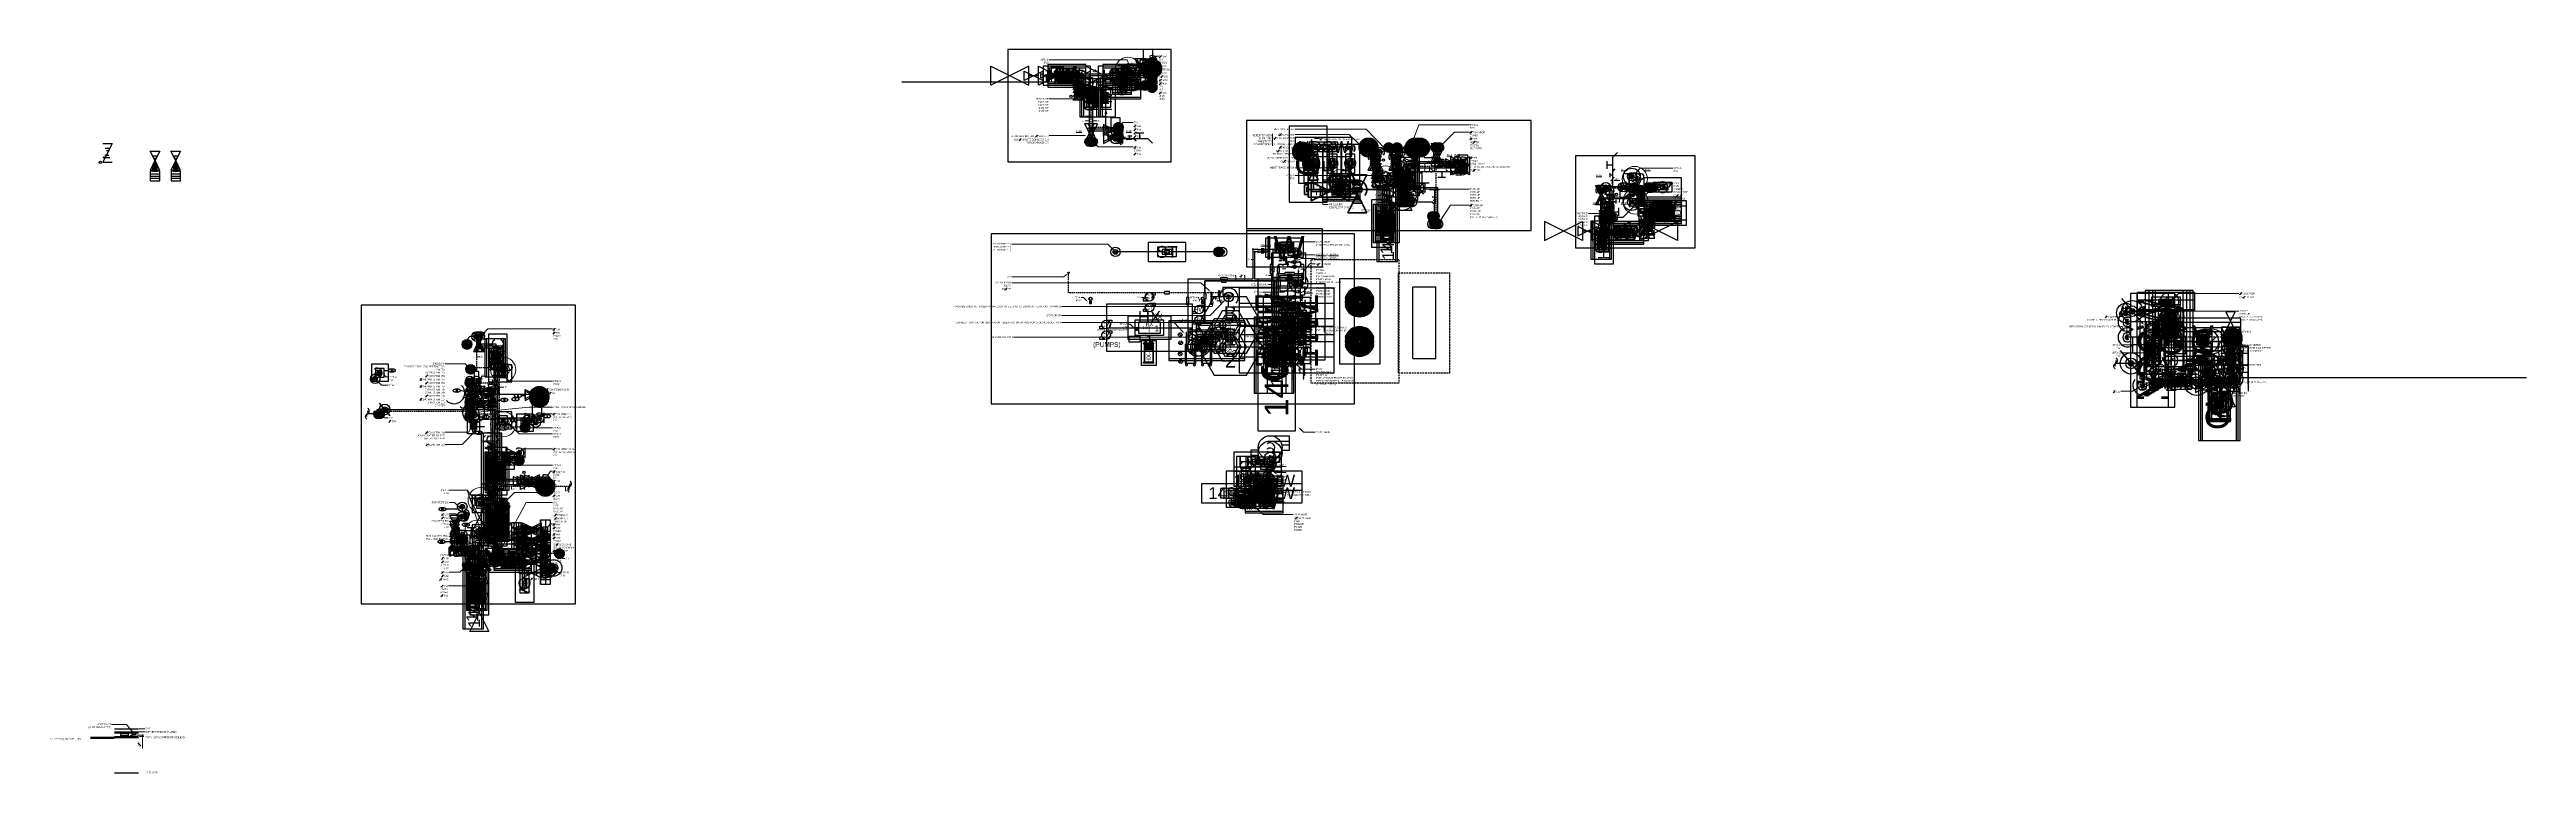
# Model space of a CAD drawing. Extents: x -6836 to 13740, y -142 to 3166.
# Drawn here: x -1831 to 4436, y -142 to 1689 of the extents above; entities that cross this region are included whole.
import ezdxf
from ezdxf import colors
from ezdxf.entities.mleader import LeaderData, LeaderLine
from ezdxf.enums import TextEntityAlignment as Align
from ezdxf.math import Vec2, Vec3

# ---------------------------------------------------------------- set-up
doc = ezdxf.new("R2010")
doc.units = 0
doc.header["$LTSCALE"] = 18
doc.header["$MEASUREMENT"] = 0
doc.linetypes.add('HIDDEN', pattern=[0.375, 0.25, -0.125])
doc.linetypes.add('VENT', pattern=[0.3, 0.2, -0.1])
for name, color, linetype in [('0 @ 1 (1)', 7, 'Continuous'), ('0 @ 1 (2)', 7, 'Continuous'), ('0 @ 128', 7, 'Continuous'), ('0 @ 192', 7, 'Continuous'), ('0 @ 384', 7, 'Continuous'), ('0 @ 48', 7, 'Continuous'), ('0 @ 96', 7, 'Continuous'), ('F-FP-N', 22, 'Continuous'), ('F-FP-N @ 1', 22, 'Continuous'), ('F-FP-N @ 128', 22, 'Continuous'), ('F-FP-N @ 192', 22, 'Continuous'), ('F-FP-N @ 384', 22, 'Continuous'), ('F-FP-N @ 48', 22, 'Continuous'), ('F-FP-N @ 64', 22, 'Continuous'), ('F-FP-N @ 768', 22, 'Continuous'), ('F-FP-N @ 96', 22, 'Continuous'), ('G-EQPM', 3, 'Continuous'), ('M-EQP-N', 8, 'Continuous'), ('P-14HW-N', 3, 'Continuous'), ('P-14HW-N @ 1 (1)', 3, 'Continuous'), ('P-14HW-N @ 1 (2)', 3, 'Continuous'), ('P-14HW-N @ 128', 3, 'Continuous'), ('P-14HW-N @ 192', 3, 'Continuous'), ('P-14HW-N @ 384', 3, 'Continuous'), ('P-14HW-N @ 48', 3, 'Continuous'), ('P-14HW-N @ 64', 3, 'Continuous'), ('P-14HW-N @ 768', 3, 'Continuous'), ('P-14HW-N @ 96', 3, 'Continuous'), ('P-14HWC-N', 6, 'Continuous'), ('P-14HWC-N @ 1', 6, 'Continuous'), ('P-14HWC-N @ 192', 6, 'Continuous'), ('P-14HWC-N @ 384', 6, 'Continuous'), ('P-14HWC-N @ 48', 6, 'Continuous'), ('P-14HWC-N @ 96', 6, 'Continuous'), ('P-ANNO-TEXT', 70, 'Continuous'), ('P-CW-N', 4, 'Continuous'), ('P-CW-N @ 1 (1)', 4, 'Continuous'), ('P-CW-N @ 1 (2)', 4, 'Continuous'), ('P-CW-N @ 12', 4, 'Continuous'), ('P-CW-N @ 128', 4, 'Continuous'), ('P-CW-N @ 16', 4, 'Continuous'), ('P-CW-N @ 192', 4, 'Continuous'), ('P-CW-N @ 2', 4, 'Continuous'), ('P-CW-N @ 24', 4, 'Continuous'), ('P-CW-N @ 384', 4, 'Continuous'), ('P-CW-N @ 4', 4, 'Continuous'), ('P-CW-N @ 48', 4, 'Continuous'), ('P-CW-N @ 64', 4, 'Continuous'), ('P-CW-N @ 768', 4, 'Continuous'), ('P-CW-N @ 8', 4, 'Continuous'), ('P-CW-N @ 96', 4, 'Continuous'), ('P-EQMT-N', 3, 'Continuous'), ('P-EQMT-N @ 1', 3, 'Continuous'), ('P-EQMT-N @ 192', 3, 'Continuous'), ('P-EQMT-N @ 384', 3, 'Continuous'), ('P-EQMT-N @ 48', 3, 'Continuous'), ('P-EQMT-N @ 96', 3, 'Continuous'), ('P-FIXT-N', 3, 'Continuous'), ('P-FIXT-N @ 1 (1)', 3, 'Continuous'), ('P-FIXT-N @ 1 (2)', 3, 'Continuous'), ('P-FIXT-N @ 12', 3, 'Continuous'), ('P-FIXT-N @ 128', 3, 'Continuous'), ('P-FIXT-N @ 16', 3, 'Continuous'), ('P-FIXT-N @ 192', 3, 'Continuous'), ('P-FIXT-N @ 2', 3, 'Continuous'), ('P-FIXT-N @ 24', 3, 'Continuous'), ('P-FIXT-N @ 384', 3, 'Continuous'), ('P-FIXT-N @ 4', 3, 'Continuous'), ('P-FIXT-N @ 48', 3, 'Continuous'), ('P-FIXT-N @ 64', 3, 'Continuous'), ('P-FIXT-N @ 768', 3, 'Continuous'), ('P-FIXT-N @ 8', 3, 'Continuous'), ('P-FIXT-N @ 96', 3, 'Continuous'), ('P-FIXT-N-N', 3, 'Continuous'), ('P-FIXT-N-N @ 1 (1)', 3, 'Continuous'), ('P-FIXT-N-N @ 1 (2)', 3, 'Continuous'), ('P-FIXT-N-N @ 12', 3, 'Continuous'), ('P-FIXT-N-N @ 128', 3, 'Continuous'), ('P-FIXT-N-N @ 16', 3, 'Continuous'), ('P-FIXT-N-N @ 192', 3, 'Continuous'), ('P-FIXT-N-N @ 2', 3, 'Continuous'), ('P-FIXT-N-N @ 24', 3, 'Continuous'), ('P-FIXT-N-N @ 384', 3, 'Continuous'), ('P-FIXT-N-N @ 4', 3, 'Continuous'), ('P-FIXT-N-N @ 48', 3, 'Continuous'), ('P-FIXT-N-N @ 64', 3, 'Continuous'), ('P-FIXT-N-N @ 768', 3, 'Continuous'), ('P-FIXT-N-N @ 8', 3, 'Continuous'), ('P-FIXT-N-N @ 96', 3, 'Continuous'), ('P-HW-N', 1, 'Continuous'), ('P-HW-N @ 1 (1)', 1, 'Continuous'), ('P-HW-N @ 192', 1, 'Continuous'), ('P-HW-N @ 384', 1, 'Continuous'), ('P-HW-N @ 48', 1, 'Continuous'), ('P-HW-N @ 96', 1, 'Continuous'), ('P-HWC-N', 2, 'Continuous'), ('P-HWC-N @ 1 (1)', 2, 'Continuous'), ('P-HWC-N @ 1 (2)', 2, 'Continuous'), ('P-HWC-N @ 12', 2, 'Continuous'), ('P-HWC-N @ 128', 2, 'Continuous'), ('P-HWC-N @ 16', 2, 'Continuous'), ('P-HWC-N @ 192', 2, 'Continuous'), ('P-HWC-N @ 2', 2, 'Continuous'), ('P-HWC-N @ 24', 2, 'Continuous'), ('P-HWC-N @ 384', 2, 'Continuous'), ('P-HWC-N @ 4', 2, 'Continuous'), ('P-HWC-N @ 48', 2, 'Continuous'), ('P-HWC-N @ 64', 2, 'Continuous'), ('P-HWC-N @ 768', 2, 'Continuous'), ('P-HWC-N @ 8', 2, 'Continuous'), ('P-HWC-N @ 96', 2, 'Continuous'), ('P-IW-N', 1, 'Continuous'), ('P-IW-N @ 1 (1)', 1, 'Continuous'), ('P-IW-N @ 1 (2)', 1, 'Continuous'), ('P-IW-N @ 12', 1, 'Continuous'), ('P-IW-N @ 128', 1, 'Continuous'), ('P-IW-N @ 16', 1, 'Continuous'), ('P-IW-N @ 192', 1, 'Continuous'), ('P-IW-N @ 2', 1, 'Continuous'), ('P-IW-N @ 24', 1, 'Continuous'), ('P-IW-N @ 384', 1, 'Continuous'), ('P-IW-N @ 4', 1, 'Continuous'), ('P-IW-N @ 48', 1, 'Continuous'), ('P-IW-N @ 64', 1, 'Continuous'), ('P-IW-N @ 768', 1, 'Continuous'), ('P-IW-N @ 8', 1, 'Continuous'), ('P-IW-N @ 96', 1, 'Continuous'), ('P-KW-N', 1, 'Continuous'), ('P-KW-N @ 1', 1, 'Continuous'), ('P-KW-N @ 192', 1, 'Continuous'), ('P-KW-N @ 384', 1, 'Continuous'), ('P-KW-N @ 48', 1, 'Continuous'), ('P-KW-N @ 96', 1, 'Continuous'), ('P-NDCW-N', 4, 'Continuous'), ('P-NDCW-N @ 1 (1)', 4, 'Continuous'), ('P-NDCW-N @ 1 (2)', 4, 'Continuous'), ('P-NDCW-N @ 12', 4, 'Continuous'), ('P-NDCW-N @ 128', 4, 'Continuous'), ('P-NDCW-N @ 16', 4, 'Continuous'), ('P-NDCW-N @ 192', 4, 'Continuous'), ('P-NDCW-N @ 2', 4, 'Continuous'), ('P-NDCW-N @ 24', 4, 'Continuous'), ('P-NDCW-N @ 384', 4, 'Continuous'), ('P-NDCW-N @ 4', 4, 'Continuous'), ('P-NDCW-N @ 48', 4, 'Continuous'), ('P-NDCW-N @ 64', 4, 'Continuous'), ('P-NDCW-N @ 768', 4, 'Continuous'), ('P-NDCW-N @ 8', 4, 'Continuous'), ('P-NDCW-N @ 96', 4, 'Continuous'), ('P-PLBG-ITEM', 70, 'Continuous'), ('P-SAN-N', 6, 'Continuous'), ('P-SAN-N @ 1 (1)', 6, 'Continuous'), ('P-SAN-N @ 192', 6, 'Continuous'), ('P-SAN-N @ 384', 6, 'Continuous'), ('P-SAN-N @ 48', 6, 'Continuous'), ('P-SAN-N @ 96', 6, 'Continuous'), ('P-SANV-N', 5, 'VENT'), ('P-SANV-N @ 1 (1)', 5, 'VENT'), ('P-SANV-N @ 1 (2)', 5, 'VENT'), ('P-SANV-N @ 12', 5, 'VENT'), ('P-SANV-N @ 128', 5, 'VENT'), ('P-SANV-N @ 16', 5, 'VENT'), ('P-SANV-N @ 192', 5, 'VENT'), ('P-SANV-N @ 2', 5, 'VENT'), ('P-SANV-N @ 24', 5, 'VENT'), ('P-SANV-N @ 384', 5, 'VENT'), ('P-SANV-N @ 4', 5, 'VENT'), ('P-SANV-N @ 48', 5, 'VENT'), ('P-SANV-N @ 64', 5, 'VENT'), ('P-SANV-N @ 768', 5, 'VENT'), ('P-SANV-N @ 8', 5, 'VENT'), ('P-SANV-N @ 96', 5, 'VENT'), ('P-STRM-N', 2, 'Continuous'), ('P-STRM-N @ 1 (1)', 2, 'Continuous'), ('P-STRM-N @ 192', 2, 'Continuous'), ('P-STRM-N @ 384', 2, 'Continuous'), ('P-STRM-N @ 48', 2, 'Continuous'), ('P-STRM-N @ 96', 2, 'Continuous'), ('P-TP-N', 6, 'Continuous'), ('P-TP-N @ 1 (1)', 6, 'Continuous'), ('P-TP-N @ 192', 6, 'Continuous'), ('P-TP-N @ 384', 6, 'Continuous'), ('P-TP-N @ 48', 6, 'Continuous'), ('P-TP-N @ 96', 6, 'Continuous')]:
    doc.layers.add(name, color=color, linetype=linetype)
for name, color, linetype, lineweight in [('G-ANNO-TEXT', 70, 'Continuous', 0), ('G-ANNO-TEXT @ 1', 70, 'Continuous', 0), ('G-ANNO-TEXT @ 192', 70, 'Continuous', 0), ('G-ANNO-TEXT @ 384', 70, 'Continuous', 0), ('G-ANNO-TEXT @ 48', 70, 'Continuous', 0), ('G-ANNO-TEXT @ 96', 70, 'Continuous', 0), ('P-FIXT-E', 54, 'Continuous', 25), ('P-GAS-E', 72, 'Continuous', 25), ('P-GAS-E @ 1 (1)', 72, 'Continuous', 25), ('P-GAS-E @ 1 (2)', 72, 'Continuous', 25), ('P-GAS-E @ 12', 72, 'Continuous', 25), ('P-GAS-E @ 128', 72, 'Continuous', 25), ('P-GAS-E @ 16', 72, 'Continuous', 25), ('P-GAS-E @ 192', 72, 'Continuous', 25), ('P-GAS-E @ 2', 72, 'Continuous', 25), ('P-GAS-E @ 24', 72, 'Continuous', 25), ('P-GAS-E @ 384', 72, 'Continuous', 25), ('P-GAS-E @ 4', 72, 'Continuous', 25), ('P-GAS-E @ 48', 72, 'Continuous', 25), ('P-GAS-E @ 64', 72, 'Continuous', 25), ('P-GAS-E @ 768', 72, 'Continuous', 25), ('P-GAS-E @ 8', 72, 'Continuous', 25), ('P-GAS-E @ 96', 72, 'Continuous', 25), ('P-GAS-N', 3, 'Continuous', 60), ('P-GAS-N @ 1 (1)', 3, 'Continuous', 60), ('P-GAS-N @ 1 (2)', 3, 'Continuous', 60), ('P-GAS-N @ 12', 3, 'Continuous', 60), ('P-GAS-N @ 128', 3, 'Continuous', 60), ('P-GAS-N @ 16', 3, 'Continuous', 60), ('P-GAS-N @ 192', 3, 'Continuous', 60), ('P-GAS-N @ 2', 3, 'Continuous', 60), ('P-GAS-N @ 24', 3, 'Continuous', 60), ('P-GAS-N @ 384', 3, 'Continuous', 60), ('P-GAS-N @ 4', 3, 'Continuous', 60), ('P-GAS-N @ 48', 3, 'Continuous', 60), ('P-GAS-N @ 64', 3, 'Continuous', 60), ('P-GAS-N @ 768', 3, 'Continuous', 60), ('P-GAS-N @ 8', 3, 'Continuous', 60), ('P-GAS-N @ 96', 3, 'Continuous', 60), ('P-WH-EXH-N', 133, 'VENT', 60), ('P-WH-EXH-N @ 1 (1)', 133, 'VENT', 60), ('P-WH-EXH-N @ 1 (2)', 133, 'VENT', 60), ('P-WH-EXH-N @ 128', 133, 'VENT', 60), ('P-WH-EXH-N @ 192', 133, 'VENT', 60), ('P-WH-EXH-N @ 384', 133, 'VENT', 60), ('P-WH-EXH-N @ 48', 133, 'VENT', 60), ('P-WH-EXH-N @ 64', 133, 'VENT', 60), ('P-WH-EXH-N @ 768', 133, 'VENT', 60), ('P-WH-EXH-N @ 96', 133, 'VENT', 60), ('P-WH-INT-N', 213, 'Continuous', 60), ('P-WH-INT-N @ 48', 213, 'Continuous', 60)]:
    doc.layers.add(name, color=color, linetype=linetype, lineweight=lineweight)
doc.styles.add('Arial', font='arial.ttf')
doc.styles.add('Arial Narrow', font='ARIALN.TTF')
doc.styles.get("Standard").update_dxf_attribs({"font": 'txt.shx'})
doc.dimstyles.new('Loop048', dxfattribs={"dimscale": 0, "dimtxt": 0.09375, "dimasz": 0.03125, "dimexe": 0.0625, "dimexo": 0.0625, "dimgap": 0.09375, "dimtad": 1, "dimdec": 4, "dimzin": 3, "dimdsep": 46, "dimlunit": 4, "dimtxsty": 'Arial', "dimblk": 'OBLIQUE', "dimcen": 0.09375, "dimdle": 0.0625, "dimclrd": 256, "dimclre": 256, "dimclrt": 256, "dimadec": 4, "dimazin": 0, "dimtfac": 0.8, "dimtdec": 4, "dimtix": 1, "dimtofl": 0, "dimtmove": 1, "dimatfit": 0, "dimldrblk": 'LeaderNoteBlock', "dimfxl": 1, "dimfrac": 1, "dimtolj": 1, "dimtzin": 0, "dimlwd": -1, "dimlwe": -1, "dimarcsym": 0})
doc.dimstyles.get("Standard").update_dxf_attribs({"dimtxt": 0.18, "dimasz": 0.18, "dimexe": 0.18, "dimexo": 0.0625, "dimgap": 0.09, "dimtad": 0, "dimtih": 1, "dimtoh": 1, "dimdec": 4, "dimzin": 0, "dimdsep": 46, "dimtxsty": 'Standard', "dimcen": 0.09, "dimadec": 0, "dimazin": 0, "dimtfac": 1, "dimtdec": 4, "dimtofl": 0, "dimtmove": 0, "dimatfit": 3, "dimfxl": 1, "dimtolj": 1, "dimtzin": 0, "dimarcsym": 0})

# ---------------------------------------------------------------- blocks, each defined once
blk = doc.blocks.new('*U8')
at = {"linetype": 'Continuous'}
for p, q in [((-0.022, 0.065), (0.021, 0.065)), ((0, 0.031), (0, 0.086))]:
    blk.add_line(p, q, dxfattribs=at)
blk.add_lwpolyline([(0.062, -0.031), (-0.062, -0.031), (-0.062, 0.031), (0.062, 0.031)], close=True, dxfattribs=at)
blk = doc.blocks.new('*U2252')
at = {"layer": 'P-EQMT-N @ 1'}
blk.add_blockref('*U8', (1169.999952, 542.5), dxfattribs=at)
at = {"layer": 'P-EQMT-N @ 192', "xscale": 192, "yscale": 192, "zscale": 192}
blk.add_blockref('*U8', (1169.999952, 542.5), dxfattribs=at)
at = {"layer": 'P-EQMT-N @ 384', "xscale": 384, "yscale": 384, "zscale": 384}
blk.add_blockref('*U8', (1169.999952, 542.5), dxfattribs=at)
at = {"layer": 'P-EQMT-N @ 48', "xscale": 48, "yscale": 48, "zscale": 48}
blk.add_blockref('*U8', (1169.999952, 542.5), dxfattribs=at)
at = {"layer": 'P-EQMT-N @ 96', "xscale": 96, "yscale": 96, "zscale": 96}
blk.add_blockref('*U8', (1169.999952, 542.5), dxfattribs=at)
blk = doc.blocks.new('*U3')
at = {"linetype": 'Continuous'}
blk.add_arc((0, 0), 0.0311, 232.56697, 127.43303, dxfattribs=at)
blk = doc.blocks.new('*U2253')
at = {"layer": 'P-CW-N @ 1 (1)', "rotation": 270}
blk.add_blockref('*U3', (1176, 543), dxfattribs=at)
at = {"layer": 'P-CW-N @ 192', "xscale": 192, "yscale": 192, "zscale": 192, "rotation": 270}
blk.add_blockref('*U3', (1176, 543), dxfattribs=at)
at = {"layer": 'P-CW-N @ 384', "xscale": 384, "yscale": 384, "zscale": 384, "rotation": 270}
blk.add_blockref('*U3', (1176, 543), dxfattribs=at)
at = {"layer": 'P-CW-N @ 48', "xscale": 48, "yscale": 48, "zscale": 48, "rotation": 270}
blk.add_blockref('*U3', (1176, 543), dxfattribs=at)
at = {"layer": 'P-CW-N @ 96', "xscale": 96, "yscale": 96, "zscale": 96, "rotation": 270}
blk.add_blockref('*U3', (1176, 543), dxfattribs=at)
blk = doc.blocks.new('*U2254')
at = {"layer": 'P-14HW-N @ 1 (1)', "rotation": 270}
blk.add_blockref('*U3', (1164, 543), dxfattribs=at)
at = {"layer": 'P-14HW-N @ 192', "xscale": 192, "yscale": 192, "zscale": 192, "rotation": 270}
blk.add_blockref('*U3', (1164, 543), dxfattribs=at)
at = {"layer": 'P-14HW-N @ 384', "xscale": 384, "yscale": 384, "zscale": 384, "rotation": 270}
blk.add_blockref('*U3', (1164, 543), dxfattribs=at)
at = {"layer": 'P-14HW-N @ 48', "xscale": 48, "yscale": 48, "zscale": 48, "rotation": 270}
blk.add_blockref('*U3', (1164, 543), dxfattribs=at)
at = {"layer": 'P-14HW-N @ 96', "xscale": 96, "yscale": 96, "zscale": 96, "rotation": 270}
blk.add_blockref('*U3', (1164, 543), dxfattribs=at)
blk = doc.blocks.new('*U2255')
at = {"layer": 'P-HW-N @ 1 (1)', "rotation": 270}
blk.add_blockref('*U3', (1170, 549), dxfattribs=at)
at = {"layer": 'P-HW-N @ 192', "xscale": 192, "yscale": 192, "zscale": 192, "rotation": 270}
blk.add_blockref('*U3', (1170, 549), dxfattribs=at)
at = {"layer": 'P-HW-N @ 384', "xscale": 384, "yscale": 384, "zscale": 384, "rotation": 270}
blk.add_blockref('*U3', (1170, 549), dxfattribs=at)
at = {"layer": 'P-HW-N @ 48', "xscale": 48, "yscale": 48, "zscale": 48, "rotation": 270}
blk.add_blockref('*U3', (1170, 549), dxfattribs=at)
at = {"layer": 'P-HW-N @ 96', "xscale": 96, "yscale": 96, "zscale": 96, "rotation": 270}
blk.add_blockref('*U3', (1170, 549), dxfattribs=at)
blk = doc.blocks.new('*U2256')
at = {"layer": 'P-14HW-N @ 1 (1)'}
blk.add_blockref('*U3', (1257, 567), dxfattribs=at)
at = {"layer": 'P-14HW-N @ 192', "xscale": 192, "yscale": 192, "zscale": 192}
blk.add_blockref('*U3', (1257, 567), dxfattribs=at)
at = {"layer": 'P-14HW-N @ 384', "xscale": 384, "yscale": 384, "zscale": 384}
blk.add_blockref('*U3', (1257, 567), dxfattribs=at)
at = {"layer": 'P-14HW-N @ 48', "xscale": 48, "yscale": 48, "zscale": 48}
blk.add_blockref('*U3', (1257, 567), dxfattribs=at)
at = {"layer": 'P-14HW-N @ 96', "xscale": 96, "yscale": 96, "zscale": 96}
blk.add_blockref('*U3', (1257, 567), dxfattribs=at)
blk = doc.blocks.new('*U2257')
at = {"layer": 'P-CW-N @ 1 (1)'}
blk.add_blockref('*U3', (1257, 571.5), dxfattribs=at)
at = {"layer": 'P-CW-N @ 192', "xscale": 192, "yscale": 192, "zscale": 192}
blk.add_blockref('*U3', (1257, 571.5), dxfattribs=at)
at = {"layer": 'P-CW-N @ 384', "xscale": 384, "yscale": 384, "zscale": 384}
blk.add_blockref('*U3', (1257, 571.5), dxfattribs=at)
at = {"layer": 'P-CW-N @ 48', "xscale": 48, "yscale": 48, "zscale": 48}
blk.add_blockref('*U3', (1257, 571.5), dxfattribs=at)
at = {"layer": 'P-CW-N @ 96', "xscale": 96, "yscale": 96, "zscale": 96}
blk.add_blockref('*U3', (1257, 571.5), dxfattribs=at)
blk = doc.blocks.new('*U2258')
at = {"layer": 'P-14HW-N @ 1 (1)'}
blk.add_blockref('*U3', (1257, 598.5), dxfattribs=at)
at = {"layer": 'P-14HW-N @ 192', "xscale": 192, "yscale": 192, "zscale": 192}
blk.add_blockref('*U3', (1257, 598.5), dxfattribs=at)
at = {"layer": 'P-14HW-N @ 384', "xscale": 384, "yscale": 384, "zscale": 384}
blk.add_blockref('*U3', (1257, 598.5), dxfattribs=at)
at = {"layer": 'P-14HW-N @ 48', "xscale": 48, "yscale": 48, "zscale": 48}
blk.add_blockref('*U3', (1257, 598.5), dxfattribs=at)
at = {"layer": 'P-14HW-N @ 96', "xscale": 96, "yscale": 96, "zscale": 96}
blk.add_blockref('*U3', (1257, 598.5), dxfattribs=at)
blk = doc.blocks.new('*U2259')
at = {"layer": 'P-CW-N @ 1 (1)'}
blk.add_blockref('*U3', (1257, 541.5), dxfattribs=at)
at = {"layer": 'P-CW-N @ 192', "xscale": 192, "yscale": 192, "zscale": 192}
blk.add_blockref('*U3', (1257, 541.5), dxfattribs=at)
at = {"layer": 'P-CW-N @ 384', "xscale": 384, "yscale": 384, "zscale": 384}
blk.add_blockref('*U3', (1257, 541.5), dxfattribs=at)
at = {"layer": 'P-CW-N @ 48', "xscale": 48, "yscale": 48, "zscale": 48}
blk.add_blockref('*U3', (1257, 541.5), dxfattribs=at)
at = {"layer": 'P-CW-N @ 96', "xscale": 96, "yscale": 96, "zscale": 96}
blk.add_blockref('*U3', (1257, 541.5), dxfattribs=at)
blk = doc.blocks.new('*U2260')
at = {"layer": 'P-GAS-N @ 1 (1)'}
blk.add_blockref('*U3', (1257, 576), dxfattribs=at)
at = {"layer": 'P-GAS-N @ 192', "xscale": 192, "yscale": 192, "zscale": 192}
blk.add_blockref('*U3', (1257, 576), dxfattribs=at)
at = {"layer": 'P-GAS-N @ 384', "xscale": 384, "yscale": 384, "zscale": 384}
blk.add_blockref('*U3', (1257, 576), dxfattribs=at)
at = {"layer": 'P-GAS-N @ 48', "xscale": 48, "yscale": 48, "zscale": 48}
blk.add_blockref('*U3', (1257, 576), dxfattribs=at)
at = {"layer": 'P-GAS-N @ 96', "xscale": 96, "yscale": 96, "zscale": 96}
blk.add_blockref('*U3', (1257, 576), dxfattribs=at)
blk = doc.blocks.new('*U13')
at = {"linetype": 'Continuous'}
blk.add_lwpolyline([(-0.056, -0.056), (0.056, -0.056), (0.056, 0.056), (-0.056, 0.056)], close=True, dxfattribs=at)
at = {"color": 7, "linetype": 'Continuous'}
blk.add_circle((0, 0), 0.01, dxfattribs=at)
blk = doc.blocks.new('*U2261')
at = {"layer": 'P-SAN-N @ 1 (1)'}
blk.add_blockref('*U13', (1240.5, 582), dxfattribs=at)
at = {"layer": 'P-SAN-N @ 192', "xscale": 192, "yscale": 192, "zscale": 192}
blk.add_blockref('*U13', (1240.5, 582), dxfattribs=at)
at = {"layer": 'P-SAN-N @ 384', "xscale": 384, "yscale": 384, "zscale": 384}
blk.add_blockref('*U13', (1240.5, 582), dxfattribs=at)
at = {"layer": 'P-SAN-N @ 48', "xscale": 48, "yscale": 48, "zscale": 48}
blk.add_blockref('*U13', (1240.5, 582), dxfattribs=at)
at = {"layer": 'P-SAN-N @ 96', "xscale": 96, "yscale": 96, "zscale": 96}
blk.add_blockref('*U13', (1240.5, 582), dxfattribs=at)
blk = doc.blocks.new('TrapPrimer')
at = {"linetype": 'Continuous'}
blk.add_circle((0, 0), 0.0829, dxfattribs=at)
at = {"linetype": 'Continuous', "style": 'Arial'}
blk.add_text('TP', height=0.0781, dxfattribs=at).set_placement((0, 0), align=Align.MIDDLE)
blk = doc.blocks.new('*U2262')
at = {"layer": 'P-TP-N @ 1 (1)'}
blk.add_blockref('TrapPrimer', (1240.5, 591), dxfattribs=at)
at = {"layer": 'P-TP-N @ 192', "xscale": 192, "yscale": 192, "zscale": 192}
blk.add_blockref('TrapPrimer', (1240.5, 591), dxfattribs=at)
at = {"layer": 'P-TP-N @ 384', "xscale": 384, "yscale": 384, "zscale": 384}
blk.add_blockref('TrapPrimer', (1240.5, 591), dxfattribs=at)
at = {"layer": 'P-TP-N @ 48', "xscale": 48, "yscale": 48, "zscale": 48}
blk.add_blockref('TrapPrimer', (1240.5, 591), dxfattribs=at)
at = {"layer": 'P-TP-N @ 96', "xscale": 96, "yscale": 96, "zscale": 96}
blk.add_blockref('TrapPrimer', (1240.5, 591), dxfattribs=at)
blk = doc.blocks.new('*U2263')
at = {"layer": 'P-GAS-N @ 1 (1)'}
blk.add_blockref('*U3', (1257, 546), dxfattribs=at)
at = {"layer": 'P-GAS-N @ 192', "xscale": 192, "yscale": 192, "zscale": 192}
blk.add_blockref('*U3', (1257, 546), dxfattribs=at)
at = {"layer": 'P-GAS-N @ 384', "xscale": 384, "yscale": 384, "zscale": 384}
blk.add_blockref('*U3', (1257, 546), dxfattribs=at)
at = {"layer": 'P-GAS-N @ 48', "xscale": 48, "yscale": 48, "zscale": 48}
blk.add_blockref('*U3', (1257, 546), dxfattribs=at)
at = {"layer": 'P-GAS-N @ 96', "xscale": 96, "yscale": 96, "zscale": 96}
blk.add_blockref('*U3', (1257, 546), dxfattribs=at)
blk = doc.blocks.new('*U2264')
at = {"layer": 'P-HWC-N @ 1 (1)', "rotation": 270}
blk.add_blockref('*U3', (1204.5, 558), dxfattribs=at)
at = {"layer": 'P-HWC-N @ 192', "xscale": 192, "yscale": 192, "zscale": 192, "rotation": 270}
blk.add_blockref('*U3', (1204.5, 558), dxfattribs=at)
at = {"layer": 'P-HWC-N @ 384', "xscale": 384, "yscale": 384, "zscale": 384, "rotation": 270}
blk.add_blockref('*U3', (1204.5, 558), dxfattribs=at)
at = {"layer": 'P-HWC-N @ 48', "xscale": 48, "yscale": 48, "zscale": 48, "rotation": 270}
blk.add_blockref('*U3', (1204.5, 558), dxfattribs=at)
at = {"layer": 'P-HWC-N @ 96', "xscale": 96, "yscale": 96, "zscale": 96, "rotation": 270}
blk.add_blockref('*U3', (1204.5, 558), dxfattribs=at)
blk = doc.blocks.new('*U18')
at = {"layer": 'DEFPOINTS'}
blk.add_lwpolyline([(-0.25, -0.0625), (0.25, -0.0625), (0.25, 0.0625), (-0.25, 0.0625)], close=True, dxfattribs=at)
at = {"insert": (0, 0.0396), "char_height": 0.07812, "width": 0.223783, "attachment_point": 2, "style": 'Arial'}
blk.add_mtext('140%%DHW', dxfattribs=at)
blk = doc.blocks.new('*U2265')
at = {"layer": 'P-14HW-N @ 1 (1)', "linetype": 'ByBlock', "lineweight": -2}
blk.add_blockref('*U18', (1242, 598.5), dxfattribs=at)
at = {"layer": 'P-14HW-N @ 192', "linetype": 'ByBlock', "lineweight": -2, "xscale": 192, "yscale": 192, "zscale": 192}
blk.add_blockref('*U18', (1242, 598.5), dxfattribs=at)
at = {"layer": 'P-14HW-N @ 384', "linetype": 'ByBlock', "lineweight": -2, "xscale": 384, "yscale": 384, "zscale": 384}
blk.add_blockref('*U18', (1242, 598.5), dxfattribs=at)
at = {"layer": 'P-14HW-N @ 48', "linetype": 'ByBlock', "lineweight": -2, "xscale": 48, "yscale": 48, "zscale": 48}
blk.add_blockref('*U18', (1242, 598.5), dxfattribs=at)
at = {"layer": 'P-14HW-N @ 96', "linetype": 'ByBlock', "lineweight": -2, "xscale": 96, "yscale": 96, "zscale": 96}
blk.add_blockref('*U18', (1242, 598.5), dxfattribs=at)
blk = doc.blocks.new('Gas Pipe Type')
at = {"layer": 'DEFPOINTS'}
blk.add_lwpolyline([(-0.125, -0.0625), (0.125, -0.0625), (0.125, 0.0625), (-0.125, 0.0625)], close=True, dxfattribs=at)
at = {"style": 'Arial'}
blk.add_text('G', height=0.0781, dxfattribs=at).set_placement((0, 0), align=Align.MIDDLE)
blk = doc.blocks.new('*U2266')
at = {"layer": 'P-GAS-N @ 1 (1)', "linetype": 'ByBlock', "lineweight": -2}
blk.add_blockref('Gas Pipe Type', (1242, 546), dxfattribs=at)
at = {"layer": 'P-GAS-N @ 192', "linetype": 'ByBlock', "lineweight": -2, "xscale": 192, "yscale": 192, "zscale": 192}
blk.add_blockref('Gas Pipe Type', (1242, 546), dxfattribs=at)
at = {"layer": 'P-GAS-N @ 384', "linetype": 'ByBlock', "lineweight": -2, "xscale": 384, "yscale": 384, "zscale": 384}
blk.add_blockref('Gas Pipe Type', (1242, 546), dxfattribs=at)
at = {"layer": 'P-GAS-N @ 48', "linetype": 'ByBlock', "lineweight": -2, "xscale": 48, "yscale": 48, "zscale": 48}
blk.add_blockref('Gas Pipe Type', (1242, 546), dxfattribs=at)
at = {"layer": 'P-GAS-N @ 96', "linetype": 'ByBlock', "lineweight": -2, "xscale": 96, "yscale": 96, "zscale": 96}
blk.add_blockref('Gas Pipe Type', (1242, 546), dxfattribs=at)
blk = doc.blocks.new('*U2267')
at = {"layer": 'P-GAS-N @ 1 (1)', "linetype": 'ByBlock', "lineweight": -2}
blk.add_blockref('Gas Pipe Type', (1242, 576), dxfattribs=at)
at = {"layer": 'P-GAS-N @ 192', "linetype": 'ByBlock', "lineweight": -2, "xscale": 192, "yscale": 192, "zscale": 192}
blk.add_blockref('Gas Pipe Type', (1242, 576), dxfattribs=at)
at = {"layer": 'P-GAS-N @ 384', "linetype": 'ByBlock', "lineweight": -2, "xscale": 384, "yscale": 384, "zscale": 384}
blk.add_blockref('Gas Pipe Type', (1242, 576), dxfattribs=at)
at = {"layer": 'P-GAS-N @ 48', "linetype": 'ByBlock', "lineweight": -2, "xscale": 48, "yscale": 48, "zscale": 48}
blk.add_blockref('Gas Pipe Type', (1242, 576), dxfattribs=at)
at = {"layer": 'P-GAS-N @ 96', "linetype": 'ByBlock', "lineweight": -2, "xscale": 96, "yscale": 96, "zscale": 96}
blk.add_blockref('Gas Pipe Type', (1242, 576), dxfattribs=at)
blk = doc.blocks.new('*U17')
at = {"layer": 'DEFPOINTS'}
blk.add_lwpolyline([(-0.125, -0.0625), (0.125, -0.0625), (0.125, 0.0625), (-0.125, 0.0625)], close=True, dxfattribs=at)
at = {"style": 'Arial'}
blk.add_text('CW', height=0.07812, dxfattribs=at).set_placement((0, 0), align=Align.MIDDLE)
blk = doc.blocks.new('*U2268')
at = {"layer": 'P-CW-N @ 1 (1)', "linetype": 'ByBlock', "lineweight": -2}
blk.add_blockref('*U17', (1242, 541.5), dxfattribs=at)
at = {"layer": 'P-CW-N @ 192', "linetype": 'ByBlock', "lineweight": -2, "xscale": 192, "yscale": 192, "zscale": 192}
blk.add_blockref('*U17', (1242, 541.5), dxfattribs=at)
at = {"layer": 'P-CW-N @ 384', "linetype": 'ByBlock', "lineweight": -2, "xscale": 384, "yscale": 384, "zscale": 384}
blk.add_blockref('*U17', (1242, 541.5), dxfattribs=at)
at = {"layer": 'P-CW-N @ 48', "linetype": 'ByBlock', "lineweight": -2, "xscale": 48, "yscale": 48, "zscale": 48}
blk.add_blockref('*U17', (1242, 541.5), dxfattribs=at)
at = {"layer": 'P-CW-N @ 96', "linetype": 'ByBlock', "lineweight": -2, "xscale": 96, "yscale": 96, "zscale": 96}
blk.add_blockref('*U17', (1242, 541.5), dxfattribs=at)
blk = doc.blocks.new('*U2269')
at = {"layer": 'P-CW-N @ 1 (1)', "linetype": 'ByBlock', "lineweight": -2}
blk.add_blockref('*U17', (1242, 571.5), dxfattribs=at)
at = {"layer": 'P-CW-N @ 192', "linetype": 'ByBlock', "lineweight": -2, "xscale": 192, "yscale": 192, "zscale": 192}
blk.add_blockref('*U17', (1242, 571.5), dxfattribs=at)
at = {"layer": 'P-CW-N @ 384', "linetype": 'ByBlock', "lineweight": -2, "xscale": 384, "yscale": 384, "zscale": 384}
blk.add_blockref('*U17', (1242, 571.5), dxfattribs=at)
at = {"layer": 'P-CW-N @ 48', "linetype": 'ByBlock', "lineweight": -2, "xscale": 48, "yscale": 48, "zscale": 48}
blk.add_blockref('*U17', (1242, 571.5), dxfattribs=at)
at = {"layer": 'P-CW-N @ 96', "linetype": 'ByBlock', "lineweight": -2, "xscale": 96, "yscale": 96, "zscale": 96}
blk.add_blockref('*U17', (1242, 571.5), dxfattribs=at)
blk = doc.blocks.new('*U2270')
at = {"layer": 'P-14HW-N @ 1 (1)', "linetype": 'ByBlock', "lineweight": -2}
blk.add_blockref('*U18', (1242, 567), dxfattribs=at)
at = {"layer": 'P-14HW-N @ 192', "linetype": 'ByBlock', "lineweight": -2, "xscale": 192, "yscale": 192, "zscale": 192}
blk.add_blockref('*U18', (1242, 567), dxfattribs=at)
at = {"layer": 'P-14HW-N @ 384', "linetype": 'ByBlock', "lineweight": -2, "xscale": 384, "yscale": 384, "zscale": 384}
blk.add_blockref('*U18', (1242, 567), dxfattribs=at)
at = {"layer": 'P-14HW-N @ 48', "linetype": 'ByBlock', "lineweight": -2, "xscale": 48, "yscale": 48, "zscale": 48}
blk.add_blockref('*U18', (1242, 567), dxfattribs=at)
at = {"layer": 'P-14HW-N @ 96', "linetype": 'ByBlock', "lineweight": -2, "xscale": 96, "yscale": 96, "zscale": 96}
blk.add_blockref('*U18', (1242, 567), dxfattribs=at)
blk = doc.blocks.new('*U23')
h = blk.add_hatch()
h.set_pattern_fill('ANSI31', color=256, scale=0.025, angle=135)
edge = h.paths.add_edge_path()
edge.add_arc((0, 0), 0.0313, 0, 360)
blk.add_circle((0, 0), 0.0312)
blk = doc.blocks.new('*U2277')
at = {"layer": 'P-HW-N @ 1 (1)'}
blk.add_blockref('*U23', (1186.5, 540), dxfattribs=at)
at = {"layer": 'P-HW-N @ 192', "xscale": 192, "yscale": 192, "zscale": 192}
blk.add_blockref('*U23', (1186.5, 540), dxfattribs=at)
at = {"layer": 'P-HW-N @ 384', "xscale": 384, "yscale": 384, "zscale": 384}
blk.add_blockref('*U23', (1186.5, 540), dxfattribs=at)
at = {"layer": 'P-HW-N @ 48', "xscale": 48, "yscale": 48, "zscale": 48}
blk.add_blockref('*U23', (1186.5, 540), dxfattribs=at)
at = {"layer": 'P-HW-N @ 96', "xscale": 96, "yscale": 96, "zscale": 96}
blk.add_blockref('*U23', (1186.5, 540), dxfattribs=at)
blk = doc.blocks.new('*U2278')
at = {"layer": 'P-CW-N @ 1 (1)'}
blk.add_blockref('*U23', (1191, 540), dxfattribs=at)
at = {"layer": 'P-CW-N @ 192', "xscale": 192, "yscale": 192, "zscale": 192}
blk.add_blockref('*U23', (1191, 540), dxfattribs=at)
at = {"layer": 'P-CW-N @ 384', "xscale": 384, "yscale": 384, "zscale": 384}
blk.add_blockref('*U23', (1191, 540), dxfattribs=at)
at = {"layer": 'P-CW-N @ 48', "xscale": 48, "yscale": 48, "zscale": 48}
blk.add_blockref('*U23', (1191, 540), dxfattribs=at)
at = {"layer": 'P-CW-N @ 96', "xscale": 96, "yscale": 96, "zscale": 96}
blk.add_blockref('*U23', (1191, 540), dxfattribs=at)
blk = doc.blocks.new('*U2279')
at = {"layer": 'P-HWC-N @ 1 (1)'}
blk.add_blockref('*U23', (1195.5, 540), dxfattribs=at)
at = {"layer": 'P-HWC-N @ 192', "xscale": 192, "yscale": 192, "zscale": 192}
blk.add_blockref('*U23', (1195.5, 540), dxfattribs=at)
at = {"layer": 'P-HWC-N @ 384', "xscale": 384, "yscale": 384, "zscale": 384}
blk.add_blockref('*U23', (1195.5, 540), dxfattribs=at)
at = {"layer": 'P-HWC-N @ 48', "xscale": 48, "yscale": 48, "zscale": 48}
blk.add_blockref('*U23', (1195.5, 540), dxfattribs=at)
at = {"layer": 'P-HWC-N @ 96', "xscale": 96, "yscale": 96, "zscale": 96}
blk.add_blockref('*U23', (1195.5, 540), dxfattribs=at)
blk = doc.blocks.new('*U2280')
at = {"layer": 'P-GAS-N @ 1 (1)'}
blk.add_blockref('*U23', (1200, 540), dxfattribs=at)
at = {"layer": 'P-GAS-N @ 192', "xscale": 192, "yscale": 192, "zscale": 192}
blk.add_blockref('*U23', (1200, 540), dxfattribs=at)
at = {"layer": 'P-GAS-N @ 384', "xscale": 384, "yscale": 384, "zscale": 384}
blk.add_blockref('*U23', (1200, 540), dxfattribs=at)
at = {"layer": 'P-GAS-N @ 48', "xscale": 48, "yscale": 48, "zscale": 48}
blk.add_blockref('*U23', (1200, 540), dxfattribs=at)
at = {"layer": 'P-GAS-N @ 96', "xscale": 96, "yscale": 96, "zscale": 96}
blk.add_blockref('*U23', (1200, 540), dxfattribs=at)
blk = doc.blocks.new('*U2281')
at = {"layer": 'P-14HWC-N @ 1'}
blk.add_blockref('*U23', (1204.5, 540), dxfattribs=at)
at = {"layer": 'P-14HWC-N @ 192', "xscale": 192, "yscale": 192, "zscale": 192}
blk.add_blockref('*U23', (1204.5, 540), dxfattribs=at)
at = {"layer": 'P-14HWC-N @ 384', "xscale": 384, "yscale": 384, "zscale": 384}
blk.add_blockref('*U23', (1204.5, 540), dxfattribs=at)
at = {"layer": 'P-14HWC-N @ 48', "xscale": 48, "yscale": 48, "zscale": 48}
blk.add_blockref('*U23', (1204.5, 540), dxfattribs=at)
at = {"layer": 'P-14HWC-N @ 96', "xscale": 96, "yscale": 96, "zscale": 96}
blk.add_blockref('*U23', (1204.5, 540), dxfattribs=at)
blk = doc.blocks.new('*U2282')
at = {"layer": 'P-14HW-N @ 1 (1)'}
blk.add_blockref('*U23', (1209, 540), dxfattribs=at)
at = {"layer": 'P-14HW-N @ 192', "xscale": 192, "yscale": 192, "zscale": 192}
blk.add_blockref('*U23', (1209, 540), dxfattribs=at)
at = {"layer": 'P-14HW-N @ 384', "xscale": 384, "yscale": 384, "zscale": 384}
blk.add_blockref('*U23', (1209, 540), dxfattribs=at)
at = {"layer": 'P-14HW-N @ 48', "xscale": 48, "yscale": 48, "zscale": 48}
blk.add_blockref('*U23', (1209, 540), dxfattribs=at)
at = {"layer": 'P-14HW-N @ 96', "xscale": 96, "yscale": 96, "zscale": 96}
blk.add_blockref('*U23', (1209, 540), dxfattribs=at)
blk = doc.blocks.new('*U6')
at = {"color": 0}
for points in [[(0, 0.219), (0.125, 0.219), (0.125, 0.156), (0.077, 0.156)], [(0, 0.062), (-0.125, 0.062), (-0.125, 0.125), (-0.077, 0.125)]]:
    blk.add_lwpolyline(points, dxfattribs=at)
blk.add_circle((0, 0.141), 0.0781, dxfattribs=at)
at = {"color": 0, "linetype": 'Continuous'}
blk.add_arc((0, 0.141), 0.0311, 232.567, 127.433, dxfattribs=at)
blk = doc.blocks.new('*U2283')
at = {"layer": 'P-HWC-N @ 1 (1)'}
blk.add_blockref('*U6', (1257, 628.5), dxfattribs=at)
at = {"layer": 'P-HWC-N @ 192', "xscale": 192, "yscale": 192, "zscale": 192}
blk.add_blockref('*U6', (1257, 628.5), dxfattribs=at)
at = {"layer": 'P-HWC-N @ 384', "xscale": 384, "yscale": 384, "zscale": 384}
blk.add_blockref('*U6', (1257, 628.5), dxfattribs=at)
at = {"layer": 'P-HWC-N @ 48', "xscale": 48, "yscale": 48, "zscale": 48}
blk.add_blockref('*U6', (1257, 628.5), dxfattribs=at)
at = {"layer": 'P-HWC-N @ 96', "xscale": 96, "yscale": 96, "zscale": 96}
blk.add_blockref('*U6', (1257, 628.5), dxfattribs=at)
blk = doc.blocks.new('*U2284')
at = {"layer": 'P-HWC-N @ 1 (1)'}
blk.add_blockref('*U6', (1257, 615), dxfattribs=at)
at = {"layer": 'P-HWC-N @ 192', "xscale": 192, "yscale": 192, "zscale": 192}
blk.add_blockref('*U6', (1257, 615), dxfattribs=at)
at = {"layer": 'P-HWC-N @ 384', "xscale": 384, "yscale": 384, "zscale": 384}
blk.add_blockref('*U6', (1257, 615), dxfattribs=at)
at = {"layer": 'P-HWC-N @ 48', "xscale": 48, "yscale": 48, "zscale": 48}
blk.add_blockref('*U6', (1257, 615), dxfattribs=at)
at = {"layer": 'P-HWC-N @ 96', "xscale": 96, "yscale": 96, "zscale": 96}
blk.add_blockref('*U6', (1257, 615), dxfattribs=at)
blk = doc.blocks.new('*U15')
at = {"linetype": 'Continuous'}
blk.add_arc((0, 0), 0.0311, 52.56697, 307.43303, dxfattribs=at)
blk = doc.blocks.new('*U2285')
at = {"layer": 'P-HWC-N @ 1 (1)', "rotation": 180}
blk.add_blockref('*U15', (1248, 609), dxfattribs=at)
at = {"layer": 'P-HWC-N @ 192', "xscale": 192, "yscale": 192, "zscale": 192, "rotation": 180}
blk.add_blockref('*U15', (1248, 609), dxfattribs=at)
at = {"layer": 'P-HWC-N @ 384', "xscale": 384, "yscale": 384, "zscale": 384, "rotation": 180}
blk.add_blockref('*U15', (1248, 609), dxfattribs=at)
at = {"layer": 'P-HWC-N @ 48', "xscale": 48, "yscale": 48, "zscale": 48, "rotation": 180}
blk.add_blockref('*U15', (1248, 609), dxfattribs=at)
at = {"layer": 'P-HWC-N @ 96', "xscale": 96, "yscale": 96, "zscale": 96, "rotation": 180}
blk.add_blockref('*U15', (1248, 609), dxfattribs=at)
blk = doc.blocks.new('*U16')
at = {"layer": 'DEFPOINTS'}
blk.add_lwpolyline([(-0.15625, -0.0625), (0.15625, -0.0625), (0.15625, 0.0625), (-0.15625, 0.0625)], close=True, dxfattribs=at)
at = {"style": 'Arial'}
blk.add_text('HWC', height=0.078125, dxfattribs=at).set_placement((0, 0), align=Align.MIDDLE)
blk = doc.blocks.new('*U2286')
at = {"layer": 'P-HWC-N @ 1 (1)', "linetype": 'ByBlock', "lineweight": -2}
blk.add_blockref('*U16', (1225.5, 646.5), dxfattribs=at)
at = {"layer": 'P-HWC-N @ 192', "linetype": 'ByBlock', "lineweight": -2, "xscale": 192, "yscale": 192, "zscale": 192}
blk.add_blockref('*U16', (1225.5, 646.5), dxfattribs=at)
at = {"layer": 'P-HWC-N @ 384', "linetype": 'ByBlock', "lineweight": -2, "xscale": 384, "yscale": 384, "zscale": 384}
blk.add_blockref('*U16', (1225.5, 646.5), dxfattribs=at)
at = {"layer": 'P-HWC-N @ 48', "linetype": 'ByBlock', "lineweight": -2, "xscale": 48, "yscale": 48, "zscale": 48}
blk.add_blockref('*U16', (1225.5, 646.5), dxfattribs=at)
at = {"layer": 'P-HWC-N @ 96', "linetype": 'ByBlock', "lineweight": -2, "xscale": 96, "yscale": 96, "zscale": 96}
blk.add_blockref('*U16', (1225.5, 646.5), dxfattribs=at)
blk = doc.blocks.new('*U2287')
at = {"layer": 'P-HWC-N @ 1 (1)', "linetype": 'ByBlock', "lineweight": -2}
blk.add_blockref('*U16', (1225.5, 609), dxfattribs=at)
at = {"layer": 'P-HWC-N @ 192', "linetype": 'ByBlock', "lineweight": -2, "xscale": 192, "yscale": 192, "zscale": 192}
blk.add_blockref('*U16', (1225.5, 609), dxfattribs=at)
at = {"layer": 'P-HWC-N @ 384', "linetype": 'ByBlock', "lineweight": -2, "xscale": 384, "yscale": 384, "zscale": 384}
blk.add_blockref('*U16', (1225.5, 609), dxfattribs=at)
at = {"layer": 'P-HWC-N @ 48', "linetype": 'ByBlock', "lineweight": -2, "xscale": 48, "yscale": 48, "zscale": 48}
blk.add_blockref('*U16', (1225.5, 609), dxfattribs=at)
at = {"layer": 'P-HWC-N @ 96', "linetype": 'ByBlock', "lineweight": -2, "xscale": 96, "yscale": 96, "zscale": 96}
blk.add_blockref('*U16', (1225.5, 609), dxfattribs=at)
blk = doc.blocks.new('*U2288')
at = {"layer": 'P-HWC-N @ 1 (1)', "linetype": 'ByBlock', "lineweight": -2, "rotation": 89.99999999999999}
blk.add_blockref('*U16', (1195.5, 600), dxfattribs=at)
at = {"layer": 'P-HWC-N @ 192', "linetype": 'ByBlock', "lineweight": -2, "xscale": 192.0000000000003, "yscale": 192.0000000000003, "zscale": 192.0000000000003, "rotation": 89.99999999999999}
blk.add_blockref('*U16', (1195.5, 600), dxfattribs=at)
at = {"layer": 'P-HWC-N @ 384', "linetype": 'ByBlock', "lineweight": -2, "xscale": 384.0000000000005, "yscale": 384.0000000000005, "zscale": 384.0000000000005, "rotation": 89.99999999999999}
blk.add_blockref('*U16', (1195.5, 600), dxfattribs=at)
at = {"layer": 'P-HWC-N @ 48', "linetype": 'ByBlock', "lineweight": -2, "xscale": 48.00000000000006, "yscale": 48.00000000000006, "zscale": 48.00000000000006, "rotation": 89.99999999999999}
blk.add_blockref('*U16', (1195.5, 600), dxfattribs=at)
at = {"layer": 'P-HWC-N @ 96', "linetype": 'ByBlock', "lineweight": -2, "xscale": 96.00000000000013, "yscale": 96.00000000000013, "zscale": 96.00000000000013, "rotation": 89.99999999999999}
blk.add_blockref('*U16', (1195.5, 600), dxfattribs=at)
blk = doc.blocks.new('*U2289')
at = {"layer": 'P-14HW-N @ 1 (1)', "linetype": 'ByBlock', "lineweight": -2}
blk.add_blockref('*U18', (1179, 567), dxfattribs=at)
at = {"layer": 'P-14HW-N @ 192', "linetype": 'ByBlock', "lineweight": -2, "xscale": 192, "yscale": 192, "zscale": 192}
blk.add_blockref('*U18', (1179, 567), dxfattribs=at)
at = {"layer": 'P-14HW-N @ 384', "linetype": 'ByBlock', "lineweight": -2, "xscale": 384, "yscale": 384, "zscale": 384}
blk.add_blockref('*U18', (1179, 567), dxfattribs=at)
at = {"layer": 'P-14HW-N @ 48', "linetype": 'ByBlock', "lineweight": -2, "xscale": 48, "yscale": 48, "zscale": 48}
blk.add_blockref('*U18', (1179, 567), dxfattribs=at)
at = {"layer": 'P-14HW-N @ 96', "linetype": 'ByBlock', "lineweight": -2, "xscale": 96, "yscale": 96, "zscale": 96}
blk.add_blockref('*U18', (1179, 567), dxfattribs=at)
blk = doc.blocks.new('*U2290')
at = {"layer": 'P-KW-N @ 1'}
blk.add_blockref('*U13', (-683.5, 870.2), dxfattribs=at)
at = {"layer": 'P-KW-N @ 192', "xscale": 192, "yscale": 192, "zscale": 192}
blk.add_blockref('*U13', (-683.5, 870.2), dxfattribs=at)
at = {"layer": 'P-KW-N @ 384', "xscale": 384, "yscale": 384, "zscale": 384}
blk.add_blockref('*U13', (-683.5, 870.2), dxfattribs=at)
at = {"layer": 'P-KW-N @ 48', "xscale": 48, "yscale": 48, "zscale": 48}
blk.add_blockref('*U13', (-683.5, 870.2), dxfattribs=at)
at = {"layer": 'P-KW-N @ 96', "xscale": 96, "yscale": 96, "zscale": 96}
blk.add_blockref('*U13', (-683.5, 870.2), dxfattribs=at)
blk = doc.blocks.new('*U2291')
at = {"layer": 'P-KW-N @ 1'}
blk.add_blockref('*U13', (-683.5, 751.7), dxfattribs=at)
at = {"layer": 'P-KW-N @ 192', "xscale": 192, "yscale": 192, "zscale": 192}
blk.add_blockref('*U13', (-683.5, 751.7), dxfattribs=at)
at = {"layer": 'P-KW-N @ 384', "xscale": 384, "yscale": 384, "zscale": 384}
blk.add_blockref('*U13', (-683.5, 751.7), dxfattribs=at)
at = {"layer": 'P-KW-N @ 48', "xscale": 48, "yscale": 48, "zscale": 48}
blk.add_blockref('*U13', (-683.5, 751.7), dxfattribs=at)
at = {"layer": 'P-KW-N @ 96', "xscale": 96, "yscale": 96, "zscale": 96}
blk.add_blockref('*U13', (-683.5, 751.7), dxfattribs=at)
blk = doc.blocks.new('*U2292')
at = {"layer": 'P-SAN-N @ 1 (1)'}
blk.add_blockref('*U13', (-740.5, 540.2), dxfattribs=at)
at = {"layer": 'P-SAN-N @ 192', "xscale": 192, "yscale": 192, "zscale": 192}
blk.add_blockref('*U13', (-740.5, 540.2), dxfattribs=at)
at = {"layer": 'P-SAN-N @ 384', "xscale": 384, "yscale": 384, "zscale": 384}
blk.add_blockref('*U13', (-740.5, 540.2), dxfattribs=at)
at = {"layer": 'P-SAN-N @ 48', "xscale": 48, "yscale": 48, "zscale": 48}
blk.add_blockref('*U13', (-740.5, 540.2), dxfattribs=at)
at = {"layer": 'P-SAN-N @ 96', "xscale": 96, "yscale": 96, "zscale": 96}
blk.add_blockref('*U13', (-740.5, 540.2), dxfattribs=at)
blk = doc.blocks.new('*U2293')
at = {"layer": 'P-SAN-N @ 1 (1)'}
blk.add_blockref('*U13', (-740.5, 465.2), dxfattribs=at)
at = {"layer": 'P-SAN-N @ 192', "xscale": 192, "yscale": 192, "zscale": 192}
blk.add_blockref('*U13', (-740.5, 465.2), dxfattribs=at)
at = {"layer": 'P-SAN-N @ 384', "xscale": 384, "yscale": 384, "zscale": 384}
blk.add_blockref('*U13', (-740.5, 465.2), dxfattribs=at)
at = {"layer": 'P-SAN-N @ 48', "xscale": 48, "yscale": 48, "zscale": 48}
blk.add_blockref('*U13', (-740.5, 465.2), dxfattribs=at)
at = {"layer": 'P-SAN-N @ 96', "xscale": 96, "yscale": 96, "zscale": 96}
blk.add_blockref('*U13', (-740.5, 465.2), dxfattribs=at)
blk = doc.blocks.new('*U2294')
at = {"layer": 'P-SAN-N @ 1 (1)'}
blk.add_blockref('*U13', (-622, 420.2), dxfattribs=at)
at = {"layer": 'P-SAN-N @ 192', "xscale": 192, "yscale": 192, "zscale": 192}
blk.add_blockref('*U13', (-622, 420.2), dxfattribs=at)
at = {"layer": 'P-SAN-N @ 384', "xscale": 384, "yscale": 384, "zscale": 384}
blk.add_blockref('*U13', (-622, 420.2), dxfattribs=at)
at = {"layer": 'P-SAN-N @ 48', "xscale": 48, "yscale": 48, "zscale": 48}
blk.add_blockref('*U13', (-622, 420.2), dxfattribs=at)
at = {"layer": 'P-SAN-N @ 96', "xscale": 96, "yscale": 96, "zscale": 96}
blk.add_blockref('*U13', (-622, 420.2), dxfattribs=at)
blk = doc.blocks.new('*U24')
at = {"linetype": 'Continuous'}
blk.add_circle((0, 0), 0.0829, dxfattribs=at)
at = {"linetype": 'Continuous', "style": 'Arial'}
blk.add_text('TP', height=0.0781, dxfattribs=at).set_placement((0, 0), align=Align.MIDDLE)
blk = doc.blocks.new('*U2295')
at = {"layer": 'G-ANNO-TEXT @ 1'}
blk.add_blockref('*U24', (-749.5, 466.9), dxfattribs=at)
at = {"layer": 'G-ANNO-TEXT @ 192', "xscale": 192, "yscale": 192, "zscale": 192}
blk.add_blockref('*U24', (-749.5, 466.9), dxfattribs=at)
at = {"layer": 'G-ANNO-TEXT @ 384', "xscale": 384, "yscale": 384, "zscale": 384}
blk.add_blockref('*U24', (-749.5, 466.9), dxfattribs=at)
at = {"layer": 'G-ANNO-TEXT @ 48', "xscale": 48, "yscale": 48, "zscale": 48}
blk.add_blockref('*U24', (-749.5, 466.9), dxfattribs=at)
at = {"layer": 'G-ANNO-TEXT @ 96', "xscale": 96, "yscale": 96, "zscale": 96}
blk.add_blockref('*U24', (-749.5, 466.9), dxfattribs=at)
blk = doc.blocks.new('*U25')
at = {"linetype": 'Continuous'}
blk.add_circle((0, 0), 0.0829, dxfattribs=at)
at = {"linetype": 'Continuous', "style": 'Arial'}
blk.add_text('TP', height=0.0781, dxfattribs=at).set_placement((0, 0), align=Align.MIDDLE)
blk = doc.blocks.new('*U2296')
at = {"layer": 'G-ANNO-TEXT @ 1'}
blk.add_blockref('*U25', (-740.5, 549.4), dxfattribs=at)
at = {"layer": 'G-ANNO-TEXT @ 192', "xscale": 192, "yscale": 192, "zscale": 192}
blk.add_blockref('*U25', (-740.5, 549.4), dxfattribs=at)
at = {"layer": 'G-ANNO-TEXT @ 384', "xscale": 384, "yscale": 384, "zscale": 384}
blk.add_blockref('*U25', (-740.5, 549.4), dxfattribs=at)
at = {"layer": 'G-ANNO-TEXT @ 48', "xscale": 48, "yscale": 48, "zscale": 48}
blk.add_blockref('*U25', (-740.5, 549.4), dxfattribs=at)
at = {"layer": 'G-ANNO-TEXT @ 96', "xscale": 96, "yscale": 96, "zscale": 96}
blk.add_blockref('*U25', (-740.5, 549.4), dxfattribs=at)
blk = doc.blocks.new('*U26')
at = {"linetype": 'Continuous'}
blk.add_circle((0, 0), 0.0829, dxfattribs=at)
at = {"linetype": 'Continuous', "style": 'Arial'}
blk.add_text('TP', height=0.0781, dxfattribs=at).set_placement((0, 0), align=Align.MIDDLE)
blk = doc.blocks.new('*U2297')
at = {"layer": 'G-ANNO-TEXT @ 1'}
blk.add_blockref('*U26', (-613, 421.9), dxfattribs=at)
at = {"layer": 'G-ANNO-TEXT @ 192', "xscale": 192, "yscale": 192, "zscale": 192}
blk.add_blockref('*U26', (-613, 421.9), dxfattribs=at)
at = {"layer": 'G-ANNO-TEXT @ 384', "xscale": 384, "yscale": 384, "zscale": 384}
blk.add_blockref('*U26', (-613, 421.9), dxfattribs=at)
at = {"layer": 'G-ANNO-TEXT @ 48', "xscale": 48, "yscale": 48, "zscale": 48}
blk.add_blockref('*U26', (-613, 421.9), dxfattribs=at)
at = {"layer": 'G-ANNO-TEXT @ 96', "xscale": 96, "yscale": 96, "zscale": 96}
blk.add_blockref('*U26', (-613, 421.9), dxfattribs=at)
blk = doc.blocks.new('*U27')
at = {"linetype": 'Continuous'}
blk.add_circle((0, 0), 0.0829, dxfattribs=at)
at = {"linetype": 'Continuous', "style": 'Arial'}
blk.add_text('TP', height=0.0781, dxfattribs=at).set_placement((0, 0), align=Align.MIDDLE)
blk = doc.blocks.new('*U2298')
at = {"layer": 'G-ANNO-TEXT @ 1'}
blk.add_blockref('*U27', (-683.5, 741.4), dxfattribs=at)
at = {"layer": 'G-ANNO-TEXT @ 192', "xscale": 192, "yscale": 192, "zscale": 192}
blk.add_blockref('*U27', (-683.5, 741.4), dxfattribs=at)
at = {"layer": 'G-ANNO-TEXT @ 384', "xscale": 384, "yscale": 384, "zscale": 384}
blk.add_blockref('*U27', (-683.5, 741.4), dxfattribs=at)
at = {"layer": 'G-ANNO-TEXT @ 48', "xscale": 48, "yscale": 48, "zscale": 48}
blk.add_blockref('*U27', (-683.5, 741.4), dxfattribs=at)
at = {"layer": 'G-ANNO-TEXT @ 96', "xscale": 96, "yscale": 96, "zscale": 96}
blk.add_blockref('*U27', (-683.5, 741.4), dxfattribs=at)
blk = doc.blocks.new('*U28')
at = {"linetype": 'Continuous'}
blk.add_circle((0, 0), 0.0829, dxfattribs=at)
at = {"linetype": 'Continuous', "style": 'Arial'}
blk.add_text('TP', height=0.0781, dxfattribs=at).set_placement((0, 0), align=Align.MIDDLE)
blk = doc.blocks.new('*U2299')
at = {"layer": 'G-ANNO-TEXT @ 1'}
blk.add_blockref('*U28', (-683.5, 879.4), dxfattribs=at)
at = {"layer": 'G-ANNO-TEXT @ 192', "xscale": 192, "yscale": 192, "zscale": 192}
blk.add_blockref('*U28', (-683.5, 879.4), dxfattribs=at)
at = {"layer": 'G-ANNO-TEXT @ 384', "xscale": 384, "yscale": 384, "zscale": 384}
blk.add_blockref('*U28', (-683.5, 879.4), dxfattribs=at)
at = {"layer": 'G-ANNO-TEXT @ 48', "xscale": 48, "yscale": 48, "zscale": 48}
blk.add_blockref('*U28', (-683.5, 879.4), dxfattribs=at)
at = {"layer": 'G-ANNO-TEXT @ 96', "xscale": 96, "yscale": 96, "zscale": 96}
blk.add_blockref('*U28', (-683.5, 879.4), dxfattribs=at)
blk = doc.blocks.new('*U32')
at = {"linetype": 'Continuous'}
blk.add_arc((0, 0), 0.0311, 232.567, 127.433, dxfattribs=at)
blk = doc.blocks.new('*U2300')
at = {"layer": 'P-14HW-N @ 1 (1)', "rotation": 180}
blk.add_blockref('*U32', (-767.5, 819.2), dxfattribs=at)
at = {"layer": 'P-14HW-N @ 192', "xscale": 192, "yscale": 192, "zscale": 192, "rotation": 180}
blk.add_blockref('*U32', (-767.5, 819.2), dxfattribs=at)
at = {"layer": 'P-14HW-N @ 384', "xscale": 384, "yscale": 384, "zscale": 384, "rotation": 180}
blk.add_blockref('*U32', (-767.5, 819.2), dxfattribs=at)
at = {"layer": 'P-14HW-N @ 48', "xscale": 48, "yscale": 48, "zscale": 48, "rotation": 180}
blk.add_blockref('*U32', (-767.5, 819.2), dxfattribs=at)
at = {"layer": 'P-14HW-N @ 96', "xscale": 96, "yscale": 96, "zscale": 96, "rotation": 180}
blk.add_blockref('*U32', (-767.5, 819.2), dxfattribs=at)
blk = doc.blocks.new('*U2301')
at = {"layer": 'P-SANV-N @ 1 (1)'}
blk.add_blockref('*U32', (-751, 850.7), dxfattribs=at)
at = {"layer": 'P-SANV-N @ 192', "xscale": 192, "yscale": 192, "zscale": 192}
blk.add_blockref('*U32', (-751, 850.7), dxfattribs=at)
at = {"layer": 'P-SANV-N @ 384', "xscale": 384, "yscale": 384, "zscale": 384}
blk.add_blockref('*U32', (-751, 850.7), dxfattribs=at)
at = {"layer": 'P-SANV-N @ 48', "xscale": 48, "yscale": 48, "zscale": 48}
blk.add_blockref('*U32', (-751, 850.7), dxfattribs=at)
at = {"layer": 'P-SANV-N @ 96', "xscale": 96, "yscale": 96, "zscale": 96}
blk.add_blockref('*U32', (-751, 850.7), dxfattribs=at)
blk = doc.blocks.new('*U41')
blk.add_circle((0, 0), 0.0312)
blk = doc.blocks.new('*U2302')
at = {"layer": 'P-SAN-N @ 1 (1)'}
blk.add_blockref('*U41', (-751, 963.2), dxfattribs=at)
at = {"layer": 'P-SAN-N @ 192', "xscale": 192, "yscale": 192, "zscale": 192}
blk.add_blockref('*U41', (-751, 963.2), dxfattribs=at)
at = {"layer": 'P-SAN-N @ 384', "xscale": 384, "yscale": 384, "zscale": 384}
blk.add_blockref('*U41', (-751, 963.2), dxfattribs=at)
at = {"layer": 'P-SAN-N @ 48', "xscale": 48, "yscale": 48, "zscale": 48}
blk.add_blockref('*U41', (-751, 963.2), dxfattribs=at)
at = {"layer": 'P-SAN-N @ 96', "xscale": 96, "yscale": 96, "zscale": 96}
blk.add_blockref('*U41', (-751, 963.2), dxfattribs=at)
blk = doc.blocks.new('*U2303')
at = {"layer": 'P-CW-N @ 1 (1)', "rotation": 180}
blk.add_blockref('*U32', (-767.5, 787.7), dxfattribs=at)
at = {"layer": 'P-CW-N @ 192', "xscale": 192, "yscale": 192, "zscale": 192, "rotation": 180}
blk.add_blockref('*U32', (-767.5, 787.7), dxfattribs=at)
at = {"layer": 'P-CW-N @ 384', "xscale": 384, "yscale": 384, "zscale": 384, "rotation": 180}
blk.add_blockref('*U32', (-767.5, 787.7), dxfattribs=at)
at = {"layer": 'P-CW-N @ 48', "xscale": 48, "yscale": 48, "zscale": 48, "rotation": 180}
blk.add_blockref('*U32', (-767.5, 787.7), dxfattribs=at)
at = {"layer": 'P-CW-N @ 96', "xscale": 96, "yscale": 96, "zscale": 96, "rotation": 180}
blk.add_blockref('*U32', (-767.5, 787.7), dxfattribs=at)
blk = doc.blocks.new('*U2304')
at = {"layer": 'P-KW-N @ 1'}
blk.add_blockref('*U23', (-766, 880.7), dxfattribs=at)
at = {"layer": 'P-KW-N @ 192', "xscale": 192, "yscale": 192, "zscale": 192}
blk.add_blockref('*U23', (-766, 880.7), dxfattribs=at)
at = {"layer": 'P-KW-N @ 384', "xscale": 384, "yscale": 384, "zscale": 384}
blk.add_blockref('*U23', (-766, 880.7), dxfattribs=at)
at = {"layer": 'P-KW-N @ 48', "xscale": 48, "yscale": 48, "zscale": 48}
blk.add_blockref('*U23', (-766, 880.7), dxfattribs=at)
at = {"layer": 'P-KW-N @ 96', "xscale": 96, "yscale": 96, "zscale": 96}
blk.add_blockref('*U23', (-766, 880.7), dxfattribs=at)
blk = doc.blocks.new('*U37')
blk.add_circle((0, 0), 0.0312)
blk = doc.blocks.new('*U2305')
at = {"layer": 'P-KW-N @ 1'}
blk.add_blockref('*U37', (-751, 810.2), dxfattribs=at)
at = {"layer": 'P-KW-N @ 192', "xscale": 192, "yscale": 192, "zscale": 192}
blk.add_blockref('*U37', (-751, 810.2), dxfattribs=at)
at = {"layer": 'P-KW-N @ 384', "xscale": 384, "yscale": 384, "zscale": 384}
blk.add_blockref('*U37', (-751, 810.2), dxfattribs=at)
at = {"layer": 'P-KW-N @ 48', "xscale": 48, "yscale": 48, "zscale": 48}
blk.add_blockref('*U37', (-751, 810.2), dxfattribs=at)
at = {"layer": 'P-KW-N @ 96', "xscale": 96, "yscale": 96, "zscale": 96}
blk.add_blockref('*U37', (-751, 810.2), dxfattribs=at)
blk = doc.blocks.new('*U38')
at = {"linetype": 'Continuous'}
blk.add_arc((0, 0), 0.0311, 322.567, 217.433, dxfattribs=at)
blk = doc.blocks.new('*U2306')
at = {"layer": 'P-CW-N @ 1 (1)'}
blk.add_blockref('*U38', (-742, 963.2), dxfattribs=at)
at = {"layer": 'P-CW-N @ 192', "xscale": 192, "yscale": 192, "zscale": 192}
blk.add_blockref('*U38', (-742, 963.2), dxfattribs=at)
at = {"layer": 'P-CW-N @ 384', "xscale": 384, "yscale": 384, "zscale": 384}
blk.add_blockref('*U38', (-742, 963.2), dxfattribs=at)
at = {"layer": 'P-CW-N @ 48', "xscale": 48, "yscale": 48, "zscale": 48}
blk.add_blockref('*U38', (-742, 963.2), dxfattribs=at)
at = {"layer": 'P-CW-N @ 96', "xscale": 96, "yscale": 96, "zscale": 96}
blk.add_blockref('*U38', (-742, 963.2), dxfattribs=at)
blk = doc.blocks.new('*U2307')
at = {"layer": 'P-HW-N @ 1 (1)'}
blk.add_blockref('*U38', (-746.5, 963.2), dxfattribs=at)
at = {"layer": 'P-HW-N @ 192', "xscale": 192, "yscale": 192, "zscale": 192}
blk.add_blockref('*U38', (-746.5, 963.2), dxfattribs=at)
at = {"layer": 'P-HW-N @ 384', "xscale": 384, "yscale": 384, "zscale": 384}
blk.add_blockref('*U38', (-746.5, 963.2), dxfattribs=at)
at = {"layer": 'P-HW-N @ 48', "xscale": 48, "yscale": 48, "zscale": 48}
blk.add_blockref('*U38', (-746.5, 963.2), dxfattribs=at)
at = {"layer": 'P-HW-N @ 96', "xscale": 96, "yscale": 96, "zscale": 96}
blk.add_blockref('*U38', (-746.5, 963.2), dxfattribs=at)
blk = doc.blocks.new('*U36')
h = blk.add_hatch()
h.set_pattern_fill('ANSI31', color=256, scale=0.025, angle=135)
edge = h.paths.add_edge_path()
edge.add_arc((0, 0), 0.0313, 0, 360)
blk.add_circle((0, 0), 0.0312)
blk = doc.blocks.new('*U2308')
at = {"layer": 'P-SANV-N @ 1 (1)'}
blk.add_blockref('*U36', (-577, 592.7), dxfattribs=at)
at = {"layer": 'P-SANV-N @ 192', "xscale": 192, "yscale": 192, "zscale": 192}
blk.add_blockref('*U36', (-577, 592.7), dxfattribs=at)
at = {"layer": 'P-SANV-N @ 384', "xscale": 384, "yscale": 384, "zscale": 384}
blk.add_blockref('*U36', (-577, 592.7), dxfattribs=at)
at = {"layer": 'P-SANV-N @ 48', "xscale": 48, "yscale": 48, "zscale": 48}
blk.add_blockref('*U36', (-577, 592.7), dxfattribs=at)
at = {"layer": 'P-SANV-N @ 96', "xscale": 96, "yscale": 96, "zscale": 96}
blk.add_blockref('*U36', (-577, 592.7), dxfattribs=at)
blk = doc.blocks.new('*U2309')
at = {"layer": 'P-CW-N @ 1 (1)'}
blk.add_blockref('*U32', (-577, 588.2), dxfattribs=at)
at = {"layer": 'P-CW-N @ 192', "xscale": 192, "yscale": 192, "zscale": 192}
blk.add_blockref('*U32', (-577, 588.2), dxfattribs=at)
at = {"layer": 'P-CW-N @ 384', "xscale": 384, "yscale": 384, "zscale": 384}
blk.add_blockref('*U32', (-577, 588.2), dxfattribs=at)
at = {"layer": 'P-CW-N @ 48', "xscale": 48, "yscale": 48, "zscale": 48}
blk.add_blockref('*U32', (-577, 588.2), dxfattribs=at)
at = {"layer": 'P-CW-N @ 96', "xscale": 96, "yscale": 96, "zscale": 96}
blk.add_blockref('*U32', (-577, 588.2), dxfattribs=at)
blk = doc.blocks.new('*U34')
at = {"linetype": 'Continuous'}
blk.add_lwpolyline([(-0.0625, -0.03125), (-0.0625, 0.03125), (0.0625, -0.03125), (0.0625, 0.03125), (-0.0625, -0.03125)], dxfattribs=at)
blk = doc.blocks.new('*U2310')
at = {"layer": 'P-CW-N @ 1 (1)'}
blk.add_blockref('*U34', (-616, 588.2), dxfattribs=at)
at = {"layer": 'P-CW-N @ 192', "xscale": 192, "yscale": 192, "zscale": 192}
blk.add_blockref('*U34', (-616, 588.2), dxfattribs=at)
at = {"layer": 'P-CW-N @ 384', "xscale": 384, "yscale": 384, "zscale": 384}
blk.add_blockref('*U34', (-616, 588.2), dxfattribs=at)
at = {"layer": 'P-CW-N @ 48', "xscale": 48, "yscale": 48, "zscale": 48}
blk.add_blockref('*U34', (-616, 588.2), dxfattribs=at)
at = {"layer": 'P-CW-N @ 96', "xscale": 96, "yscale": 96, "zscale": 96}
blk.add_blockref('*U34', (-616, 588.2), dxfattribs=at)
blk = doc.blocks.new('*U2311')
at = {"layer": 'P-14HW-N @ 1 (1)'}
blk.add_blockref('*U32', (-577, 601.7), dxfattribs=at)
at = {"layer": 'P-14HW-N @ 192', "xscale": 192, "yscale": 192, "zscale": 192}
blk.add_blockref('*U32', (-577, 601.7), dxfattribs=at)
at = {"layer": 'P-14HW-N @ 384', "xscale": 384, "yscale": 384, "zscale": 384}
blk.add_blockref('*U32', (-577, 601.7), dxfattribs=at)
at = {"layer": 'P-14HW-N @ 48', "xscale": 48, "yscale": 48, "zscale": 48}
blk.add_blockref('*U32', (-577, 601.7), dxfattribs=at)
at = {"layer": 'P-14HW-N @ 96', "xscale": 96, "yscale": 96, "zscale": 96}
blk.add_blockref('*U32', (-577, 601.7), dxfattribs=at)
blk = doc.blocks.new('*U2312')
at = {"layer": 'P-14HW-N @ 1 (1)'}
blk.add_blockref('*U34', (-616, 601.7), dxfattribs=at)
at = {"layer": 'P-14HW-N @ 192', "xscale": 192, "yscale": 192, "zscale": 192}
blk.add_blockref('*U34', (-616, 601.7), dxfattribs=at)
at = {"layer": 'P-14HW-N @ 384', "xscale": 384, "yscale": 384, "zscale": 384}
blk.add_blockref('*U34', (-616, 601.7), dxfattribs=at)
at = {"layer": 'P-14HW-N @ 48', "xscale": 48, "yscale": 48, "zscale": 48}
blk.add_blockref('*U34', (-616, 601.7), dxfattribs=at)
at = {"layer": 'P-14HW-N @ 96', "xscale": 96, "yscale": 96, "zscale": 96}
blk.add_blockref('*U34', (-616, 601.7), dxfattribs=at)
blk = doc.blocks.new('*U2313')
at = {"layer": 'P-SAN-N @ 1 (1)'}
blk.add_blockref('*U13', (-995.5, 871.7), dxfattribs=at)
at = {"layer": 'P-SAN-N @ 192', "xscale": 192, "yscale": 192, "zscale": 192}
blk.add_blockref('*U13', (-995.5, 871.7), dxfattribs=at)
at = {"layer": 'P-SAN-N @ 384', "xscale": 384, "yscale": 384, "zscale": 384}
blk.add_blockref('*U13', (-995.5, 871.7), dxfattribs=at)
at = {"layer": 'P-SAN-N @ 48', "xscale": 48, "yscale": 48, "zscale": 48}
blk.add_blockref('*U13', (-995.5, 871.7), dxfattribs=at)
at = {"layer": 'P-SAN-N @ 96', "xscale": 96, "yscale": 96, "zscale": 96}
blk.add_blockref('*U13', (-995.5, 871.7), dxfattribs=at)
blk = doc.blocks.new('*U40')
at = {"linetype": 'Continuous'}
blk.add_circle((0, 0), 0.0352, dxfattribs=at)
blk.add_arc((0.0905, 0), 0.0352, 90, 270, dxfattribs=at)
blk = doc.blocks.new('*U2314')
at = {"layer": 'P-KW-N @ 1', "rotation": 89.99999999999999}
blk.add_blockref('*U40', (-751, 828.2), dxfattribs=at)
at = {"layer": 'P-KW-N @ 192', "xscale": 192, "yscale": 192, "zscale": 192, "rotation": 89.99999999999999}
blk.add_blockref('*U40', (-751, 828.2), dxfattribs=at)
at = {"layer": 'P-KW-N @ 384', "xscale": 384, "yscale": 384, "zscale": 384, "rotation": 89.99999999999999}
blk.add_blockref('*U40', (-751, 828.2), dxfattribs=at)
at = {"layer": 'P-KW-N @ 48', "xscale": 48, "yscale": 48, "zscale": 48, "rotation": 90}
blk.add_blockref('*U40', (-751, 828.2), dxfattribs=at)
at = {"layer": 'P-KW-N @ 96', "xscale": 96, "yscale": 96, "zscale": 96, "rotation": 89.99999999999999}
blk.add_blockref('*U40', (-751, 828.2), dxfattribs=at)
blk = doc.blocks.new('_Oblique')
at = {"color": 0, "linetype": 'ByBlock', "lineweight": -2}
blk.add_line((-0.5, -0.5), (0.5, 0.5), dxfattribs=at)
blk = doc.blocks.new('LeaderNoteBlock')
blk.add_ellipse((0, 0), major_axis=(1, 0), ratio=0.25, start_param=5.3875205, end_param=10.3204428)
blk = doc.blocks.new('*U2315')
at = {"layer": 'P-SAN-N @ 1 (1)'}
blk.add_blockref('*U41', (-787, 462.2), dxfattribs=at)
at = {"layer": 'P-SAN-N @ 192', "xscale": 192, "yscale": 192, "zscale": 192}
blk.add_blockref('*U41', (-787, 462.2), dxfattribs=at)
at = {"layer": 'P-SAN-N @ 384', "xscale": 384, "yscale": 384, "zscale": 384}
blk.add_blockref('*U41', (-787, 462.2), dxfattribs=at)
at = {"layer": 'P-SAN-N @ 48', "xscale": 48, "yscale": 48, "zscale": 48}
blk.add_blockref('*U41', (-787, 462.2), dxfattribs=at)
at = {"layer": 'P-SAN-N @ 96', "xscale": 96, "yscale": 96, "zscale": 96}
blk.add_blockref('*U41', (-787, 462.2), dxfattribs=at)
blk = doc.blocks.new('*U2316')
at = {"layer": 'P-SAN-N @ 1 (1)'}
blk.add_blockref('*U41', (-787, 438.2), dxfattribs=at)
at = {"layer": 'P-SAN-N @ 192', "xscale": 192, "yscale": 192, "zscale": 192}
blk.add_blockref('*U41', (-787, 438.2), dxfattribs=at)
at = {"layer": 'P-SAN-N @ 384', "xscale": 384, "yscale": 384, "zscale": 384}
blk.add_blockref('*U41', (-787, 438.2), dxfattribs=at)
at = {"layer": 'P-SAN-N @ 48', "xscale": 48, "yscale": 48, "zscale": 48}
blk.add_blockref('*U41', (-787, 438.2), dxfattribs=at)
at = {"layer": 'P-SAN-N @ 96', "xscale": 96, "yscale": 96, "zscale": 96}
blk.add_blockref('*U41', (-787, 438.2), dxfattribs=at)
blk = doc.blocks.new('*U2317')
at = {"layer": 'P-SANV-N @ 1 (1)'}
blk.add_blockref('*U36', (-683.5, 535.7), dxfattribs=at)
at = {"layer": 'P-SANV-N @ 192', "xscale": 192, "yscale": 192, "zscale": 192}
blk.add_blockref('*U36', (-683.5, 535.7), dxfattribs=at)
at = {"layer": 'P-SANV-N @ 384', "xscale": 384, "yscale": 384, "zscale": 384}
blk.add_blockref('*U36', (-683.5, 535.7), dxfattribs=at)
at = {"layer": 'P-SANV-N @ 48', "xscale": 48, "yscale": 48, "zscale": 48}
blk.add_blockref('*U36', (-683.5, 535.7), dxfattribs=at)
at = {"layer": 'P-SANV-N @ 96', "xscale": 96, "yscale": 96, "zscale": 96}
blk.add_blockref('*U36', (-683.5, 535.7), dxfattribs=at)
blk = doc.blocks.new('*U2318')
at = {"layer": 'P-GAS-N @ 1 (1)'}
blk.add_blockref('*U3', (-577, 414.2), dxfattribs=at)
at = {"layer": 'P-GAS-N @ 192', "xscale": 192, "yscale": 192, "zscale": 192}
blk.add_blockref('*U3', (-577, 414.2), dxfattribs=at)
at = {"layer": 'P-GAS-N @ 384', "xscale": 384, "yscale": 384, "zscale": 384}
blk.add_blockref('*U3', (-577, 414.2), dxfattribs=at)
at = {"layer": 'P-GAS-N @ 48', "xscale": 48, "yscale": 48, "zscale": 48}
blk.add_blockref('*U3', (-577, 414.2), dxfattribs=at)
at = {"layer": 'P-GAS-N @ 96', "xscale": 96, "yscale": 96, "zscale": 96}
blk.add_blockref('*U3', (-577, 414.2), dxfattribs=at)
blk = doc.blocks.new('*U42')
at = {"linetype": 'Continuous'}
for points in [[(-0.0625, -0.0312), (-0.0625, 0.0312), (0.0625, -0.0312), (0.0625, 0.0312), (-0.0625, -0.0312)], [(0, 0), (0, 0.0576), (0.0625, 0.0576)]]:
    blk.add_lwpolyline(points, dxfattribs=at)
blk = doc.blocks.new('*U2319')
at = {"layer": 'P-GAS-N @ 1 (1)'}
blk.add_blockref('*U42', (-611.5, 414.2), dxfattribs=at)
at = {"layer": 'P-GAS-N @ 192', "xscale": 192, "yscale": 192, "zscale": 192}
blk.add_blockref('*U42', (-611.5, 414.2), dxfattribs=at)
at = {"layer": 'P-GAS-N @ 384', "xscale": 384, "yscale": 384, "zscale": 384}
blk.add_blockref('*U42', (-611.5, 414.2), dxfattribs=at)
at = {"layer": 'P-GAS-N @ 48', "xscale": 48, "yscale": 48, "zscale": 48}
blk.add_blockref('*U42', (-611.5, 414.2), dxfattribs=at)
at = {"layer": 'P-GAS-N @ 96', "xscale": 96, "yscale": 96, "zscale": 96}
blk.add_blockref('*U42', (-611.5, 414.2), dxfattribs=at)
blk = doc.blocks.new('*U49')
blk.add_circle((0, 0), 0.0312)
blk = doc.blocks.new('*U2320')
at = {"layer": 'P-IW-N @ 1 (1)'}
blk.add_blockref('*U49', (-1007.5, 856.7), dxfattribs=at)
at = {"layer": 'P-IW-N @ 192', "xscale": 192, "yscale": 192, "zscale": 192}
blk.add_blockref('*U49', (-1007.5, 856.7), dxfattribs=at)
at = {"layer": 'P-IW-N @ 384', "xscale": 384, "yscale": 384, "zscale": 384}
blk.add_blockref('*U49', (-1007.5, 856.7), dxfattribs=at)
at = {"layer": 'P-IW-N @ 48', "xscale": 48, "yscale": 48, "zscale": 48}
blk.add_blockref('*U49', (-1007.5, 856.7), dxfattribs=at)
at = {"layer": 'P-IW-N @ 96', "xscale": 96, "yscale": 96, "zscale": 96}
blk.add_blockref('*U49', (-1007.5, 856.7), dxfattribs=at)
blk = doc.blocks.new('*U2321')
at = {"layer": 'P-SAN-N @ 1 (1)', "rotation": 180}
blk.add_blockref('*U36', (-590.5, 597.2), dxfattribs=at)
at = {"layer": 'P-SAN-N @ 192', "xscale": 192, "yscale": 192, "zscale": 192, "rotation": 180}
blk.add_blockref('*U36', (-590.5, 597.2), dxfattribs=at)
at = {"layer": 'P-SAN-N @ 384', "xscale": 384, "yscale": 384, "zscale": 384, "rotation": 180}
blk.add_blockref('*U36', (-590.5, 597.2), dxfattribs=at)
at = {"layer": 'P-SAN-N @ 48', "xscale": 48, "yscale": 48, "zscale": 48, "rotation": 180}
blk.add_blockref('*U36', (-590.5, 597.2), dxfattribs=at)
at = {"layer": 'P-SAN-N @ 96', "xscale": 96, "yscale": 96, "zscale": 96, "rotation": 180}
blk.add_blockref('*U36', (-590.5, 597.2), dxfattribs=at)
blk = doc.blocks.new('*U2322')
at = {"layer": 'P-GAS-N @ 1 (1)', "rotation": 89.99999999999999}
blk.add_blockref('*U3', (1366.5, 1438.5), dxfattribs=at)
at = {"layer": 'P-GAS-N @ 192', "xscale": 192, "yscale": 192, "zscale": 192, "rotation": 89.99999999999999}
blk.add_blockref('*U3', (1366.5, 1438.5), dxfattribs=at)
at = {"layer": 'P-GAS-N @ 384', "xscale": 384, "yscale": 384, "zscale": 384, "rotation": 89.99999999999999}
blk.add_blockref('*U3', (1366.5, 1438.5), dxfattribs=at)
at = {"layer": 'P-GAS-N @ 48', "xscale": 48, "yscale": 48, "zscale": 48, "rotation": 90}
blk.add_blockref('*U3', (1366.5, 1438.5), dxfattribs=at)
at = {"layer": 'P-GAS-N @ 96', "xscale": 96, "yscale": 96, "zscale": 96, "rotation": 89.99999999999999}
blk.add_blockref('*U3', (1366.5, 1438.5), dxfattribs=at)
blk = doc.blocks.new('*U2323')
at = {"layer": 'P-GAS-N @ 1 (1)', "rotation": 89.99999999999999}
blk.add_blockref('*U42', (1366.5, 1383), dxfattribs=at)
at = {"layer": 'P-GAS-N @ 192', "xscale": 192, "yscale": 192, "zscale": 192, "rotation": 89.99999999999999}
blk.add_blockref('*U42', (1366.5, 1383), dxfattribs=at)
at = {"layer": 'P-GAS-N @ 384', "xscale": 384, "yscale": 384, "zscale": 384, "rotation": 89.99999999999999}
blk.add_blockref('*U42', (1366.5, 1383), dxfattribs=at)
at = {"layer": 'P-GAS-N @ 48', "xscale": 48, "yscale": 48, "zscale": 48, "rotation": 90}
blk.add_blockref('*U42', (1366.5, 1383), dxfattribs=at)
at = {"layer": 'P-GAS-N @ 96', "xscale": 96, "yscale": 96, "zscale": 96, "rotation": 89.99999999999999}
blk.add_blockref('*U42', (1366.5, 1383), dxfattribs=at)
blk = doc.blocks.new('*U31')
at = {"layer": 'DEFPOINTS'}
blk.add_lwpolyline([(-0.125, -0.0625), (0.125, -0.0625), (0.125, 0.0625), (-0.125, 0.0625)], close=True, dxfattribs=at)
at = {"style": 'Arial'}
blk.add_text('G', height=0.0781, dxfattribs=at).set_placement((0, 0), align=Align.MIDDLE)
blk = doc.blocks.new('*U2324')
at = {"layer": 'P-GAS-N @ 1 (1)', "rotation": 89.99999999999999}
blk.add_blockref('*U31', (1366.5, 1401), dxfattribs=at)
at = {"layer": 'P-GAS-N @ 192', "xscale": 192, "yscale": 192, "zscale": 192, "rotation": 89.99999999999999}
blk.add_blockref('*U31', (1366.5, 1401), dxfattribs=at)
at = {"layer": 'P-GAS-N @ 384', "xscale": 384, "yscale": 384, "zscale": 384, "rotation": 89.99999999999999}
blk.add_blockref('*U31', (1366.5, 1401), dxfattribs=at)
at = {"layer": 'P-GAS-N @ 48', "xscale": 48, "yscale": 48, "zscale": 48, "rotation": 90}
blk.add_blockref('*U31', (1366.5, 1401), dxfattribs=at)
at = {"layer": 'P-GAS-N @ 96', "xscale": 96, "yscale": 96, "zscale": 96, "rotation": 89.99999999999999}
blk.add_blockref('*U31', (1366.5, 1401), dxfattribs=at)
blk = doc.blocks.new('*U2325')
at = {"layer": 'P-HW-N @ 1 (1)', "rotation": 89.99999999999999}
blk.add_blockref('*U41', (1597.5, 1303.5), dxfattribs=at)
at = {"layer": 'P-HW-N @ 192', "xscale": 192.0000000000002, "yscale": 192.0000000000002, "zscale": 192.0000000000002, "rotation": 89.99999999999999}
blk.add_blockref('*U41', (1597.5, 1303.5), dxfattribs=at)
at = {"layer": 'P-HW-N @ 384', "xscale": 384.0000000000003, "yscale": 384.0000000000003, "zscale": 384.0000000000003, "rotation": 89.99999999999999}
blk.add_blockref('*U41', (1597.5, 1303.5), dxfattribs=at)
at = {"layer": 'P-HW-N @ 48', "xscale": 48.00000000000004, "yscale": 48.00000000000004, "zscale": 48.00000000000004, "rotation": 89.99999999999999}
blk.add_blockref('*U41', (1597.5, 1303.5), dxfattribs=at)
at = {"layer": 'P-HW-N @ 96', "xscale": 96.00000000000009, "yscale": 96.00000000000009, "zscale": 96.00000000000009, "rotation": 89.99999999999999}
blk.add_blockref('*U41', (1597.5, 1303.5), dxfattribs=at)
blk = doc.blocks.new('*U2326')
at = {"layer": 'P-SAN-N @ 1 (1)', "rotation": 89.99999999999999}
blk.add_blockref('*U41', (1609.5, 1303.5), dxfattribs=at)
at = {"layer": 'P-SAN-N @ 192', "xscale": 192.0000000000002, "yscale": 192.0000000000002, "zscale": 192.0000000000002, "rotation": 89.99999999999999}
blk.add_blockref('*U41', (1609.5, 1303.5), dxfattribs=at)
at = {"layer": 'P-SAN-N @ 384', "xscale": 384.0000000000005, "yscale": 384.0000000000005, "zscale": 384.0000000000005, "rotation": 89.99999999999999}
blk.add_blockref('*U41', (1609.5, 1303.5), dxfattribs=at)
at = {"layer": 'P-SAN-N @ 48', "xscale": 48.00000000000004, "yscale": 48.00000000000004, "zscale": 48.00000000000004, "rotation": 89.99999999999999}
blk.add_blockref('*U41', (1609.5, 1303.5), dxfattribs=at)
at = {"layer": 'P-SAN-N @ 96', "xscale": 96.00000000000011, "yscale": 96.00000000000011, "zscale": 96.00000000000011, "rotation": 89.99999999999999}
blk.add_blockref('*U41', (1609.5, 1303.5), dxfattribs=at)
blk = doc.blocks.new('*U2327')
at = {"layer": 'P-SANV-N @ 1 (1)', "rotation": 89.99999999999999}
blk.add_blockref('*U41', (1615.5, 1303.5), dxfattribs=at)
at = {"layer": 'P-SANV-N @ 192', "xscale": 192.0000000000002, "yscale": 192.0000000000002, "zscale": 192.0000000000002, "rotation": 89.99999999999999}
blk.add_blockref('*U41', (1615.5, 1303.5), dxfattribs=at)
at = {"layer": 'P-SANV-N @ 384', "xscale": 384.0000000000005, "yscale": 384.0000000000005, "zscale": 384.0000000000005, "rotation": 89.99999999999999}
blk.add_blockref('*U41', (1615.5, 1303.5), dxfattribs=at)
at = {"layer": 'P-SANV-N @ 48', "xscale": 48.00000000000004, "yscale": 48.00000000000004, "zscale": 48.00000000000004, "rotation": 89.99999999999999}
blk.add_blockref('*U41', (1615.5, 1303.5), dxfattribs=at)
at = {"layer": 'P-SANV-N @ 96', "xscale": 96.00000000000011, "yscale": 96.00000000000011, "zscale": 96.00000000000011, "rotation": 89.99999999999999}
blk.add_blockref('*U41', (1615.5, 1303.5), dxfattribs=at)
blk = doc.blocks.new('*U35')
at = {"linetype": 'Continuous'}
blk.add_arc((0, 0), 0.0311, 52.567, 307.433, dxfattribs=at)
blk = doc.blocks.new('*U2328')
at = {"layer": 'P-SANV-N @ 1 (1)'}
blk.add_blockref('*U35', (1261.5, 583.5), dxfattribs=at)
at = {"layer": 'P-SANV-N @ 192', "xscale": 192, "yscale": 192, "zscale": 192}
blk.add_blockref('*U35', (1261.5, 583.5), dxfattribs=at)
at = {"layer": 'P-SANV-N @ 384', "xscale": 384, "yscale": 384, "zscale": 384}
blk.add_blockref('*U35', (1261.5, 583.5), dxfattribs=at)
at = {"layer": 'P-SANV-N @ 48', "xscale": 48, "yscale": 48, "zscale": 48}
blk.add_blockref('*U35', (1261.5, 583.5), dxfattribs=at)
at = {"layer": 'P-SANV-N @ 96', "xscale": 96, "yscale": 96, "zscale": 96}
blk.add_blockref('*U35', (1261.5, 583.5), dxfattribs=at)
blk = doc.blocks.new('*U2329')
at = {"layer": 'P-SANV-N @ 1 (1)'}
blk.add_blockref('*U35', (1261.5, 553.5), dxfattribs=at)
at = {"layer": 'P-SANV-N @ 192', "xscale": 192, "yscale": 192, "zscale": 192}
blk.add_blockref('*U35', (1261.5, 553.5), dxfattribs=at)
at = {"layer": 'P-SANV-N @ 384', "xscale": 384, "yscale": 384, "zscale": 384}
blk.add_blockref('*U35', (1261.5, 553.5), dxfattribs=at)
at = {"layer": 'P-SANV-N @ 48', "xscale": 48, "yscale": 48, "zscale": 48}
blk.add_blockref('*U35', (1261.5, 553.5), dxfattribs=at)
at = {"layer": 'P-SANV-N @ 96', "xscale": 96, "yscale": 96, "zscale": 96}
blk.add_blockref('*U35', (1261.5, 553.5), dxfattribs=at)
blk = doc.blocks.new('*U2330')
at = {"layer": 'P-SANV-N @ 1 (1)'}
blk.add_blockref('*U35', (1261.5, 588), dxfattribs=at)
at = {"layer": 'P-SANV-N @ 192', "xscale": 192, "yscale": 192, "zscale": 192}
blk.add_blockref('*U35', (1261.5, 588), dxfattribs=at)
at = {"layer": 'P-SANV-N @ 384', "xscale": 384, "yscale": 384, "zscale": 384}
blk.add_blockref('*U35', (1261.5, 588), dxfattribs=at)
at = {"layer": 'P-SANV-N @ 48', "xscale": 48, "yscale": 48, "zscale": 48}
blk.add_blockref('*U35', (1261.5, 588), dxfattribs=at)
at = {"layer": 'P-SANV-N @ 96', "xscale": 96, "yscale": 96, "zscale": 96}
blk.add_blockref('*U35', (1261.5, 588), dxfattribs=at)
blk = doc.blocks.new('*U2331')
at = {"layer": 'P-SANV-N @ 1 (1)'}
blk.add_blockref('*U35', (1261.5, 558), dxfattribs=at)
at = {"layer": 'P-SANV-N @ 192', "xscale": 192, "yscale": 192, "zscale": 192}
blk.add_blockref('*U35', (1261.5, 558), dxfattribs=at)
at = {"layer": 'P-SANV-N @ 384', "xscale": 384, "yscale": 384, "zscale": 384}
blk.add_blockref('*U35', (1261.5, 558), dxfattribs=at)
at = {"layer": 'P-SANV-N @ 48', "xscale": 48, "yscale": 48, "zscale": 48}
blk.add_blockref('*U35', (1261.5, 558), dxfattribs=at)
at = {"layer": 'P-SANV-N @ 96', "xscale": 96, "yscale": 96, "zscale": 96}
blk.add_blockref('*U35', (1261.5, 558), dxfattribs=at)
blk = doc.blocks.new('*U44')
at = {"linetype": 'Continuous'}
blk.add_lwpolyline([(0.062, 0.062, 0, 0.0273, 0), (0.004, 0.062, 0, 0, 0), (0.004, 0.062, 0, 0, 0), (-0.062, 0.062, 0, 0, 0)], format="xyseb", dxfattribs=at)
blk.add_lwpolyline([(0.062, 0.031), (0.062, -0.031), (-0.062, 0.031), (-0.062, -0.031)], dxfattribs=at)
blk.add_circle((-0.062, 0.047), 0.00781, dxfattribs=at)
blk = doc.blocks.new('*U2332')
at = {"layer": 'P-14HW-N @ 1 (1)'}
blk.add_blockref('*U44', (-607, 601.7), dxfattribs=at)
at = {"layer": 'P-14HW-N @ 192', "xscale": 192, "yscale": 192, "zscale": 192}
blk.add_blockref('*U44', (-607, 601.7), dxfattribs=at)
at = {"layer": 'P-14HW-N @ 384', "xscale": 384, "yscale": 384, "zscale": 384}
blk.add_blockref('*U44', (-607, 601.7), dxfattribs=at)
at = {"layer": 'P-14HW-N @ 48', "xscale": 48, "yscale": 48, "zscale": 48}
blk.add_blockref('*U44', (-607, 601.7), dxfattribs=at)
at = {"layer": 'P-14HW-N @ 96', "xscale": 96, "yscale": 96, "zscale": 96}
blk.add_blockref('*U44', (-607, 601.7), dxfattribs=at)
blk = doc.blocks.new('*U2333')
at = {"layer": 'P-CW-N @ 1 (1)'}
blk.add_blockref('*U44', (-607, 588.2), dxfattribs=at)
at = {"layer": 'P-CW-N @ 192', "xscale": 192, "yscale": 192, "zscale": 192}
blk.add_blockref('*U44', (-607, 588.2), dxfattribs=at)
at = {"layer": 'P-CW-N @ 384', "xscale": 384, "yscale": 384, "zscale": 384}
blk.add_blockref('*U44', (-607, 588.2), dxfattribs=at)
at = {"layer": 'P-CW-N @ 48', "xscale": 48, "yscale": 48, "zscale": 48}
blk.add_blockref('*U44', (-607, 588.2), dxfattribs=at)
at = {"layer": 'P-CW-N @ 96', "xscale": 96, "yscale": 96, "zscale": 96}
blk.add_blockref('*U44', (-607, 588.2), dxfattribs=at)
blk = doc.blocks.new('*U2334')
at = {"layer": 'P-CW-N @ 1 (1)', "rotation": 180}
blk.add_blockref('*U32', (-767.5, 823.7), dxfattribs=at)
at = {"layer": 'P-CW-N @ 192', "xscale": 192, "yscale": 192, "zscale": 192, "rotation": 180}
blk.add_blockref('*U32', (-767.5, 823.7), dxfattribs=at)
at = {"layer": 'P-CW-N @ 384', "xscale": 384, "yscale": 384, "zscale": 384, "rotation": 180}
blk.add_blockref('*U32', (-767.5, 823.7), dxfattribs=at)
at = {"layer": 'P-CW-N @ 48', "xscale": 48, "yscale": 48, "zscale": 48, "rotation": 180}
blk.add_blockref('*U32', (-767.5, 823.7), dxfattribs=at)
at = {"layer": 'P-CW-N @ 96', "xscale": 96, "yscale": 96, "zscale": 96, "rotation": 180}
blk.add_blockref('*U32', (-767.5, 823.7), dxfattribs=at)
blk = doc.blocks.new('*U47')
at = {"linetype": 'Continuous'}
blk.add_lwpolyline([(-0.062, -0.04), (0.062, -0.04), (0.062, 0.04), (-0.062, 0.04)], close=True, dxfattribs=at)
blk.add_lwpolyline([(-0.062, 0.04), (0.062, 0), (-0.062, -0.04)], dxfattribs=at)
blk = doc.blocks.new('*U2335')
at = {"layer": 'P-CW-N @ 1 (1)', "xscale": -1, "rotation": 90}
blk.add_blockref('*U47', (-758.5, 741.2), dxfattribs=at)
at = {"layer": 'P-CW-N @ 192', "xscale": -192, "yscale": 192, "zscale": 192, "rotation": 90}
blk.add_blockref('*U47', (-758.5, 741.2), dxfattribs=at)
at = {"layer": 'P-CW-N @ 384', "xscale": -384, "yscale": 384, "zscale": 384, "rotation": 90}
blk.add_blockref('*U47', (-758.5, 741.2), dxfattribs=at)
at = {"layer": 'P-CW-N @ 48', "xscale": -48, "yscale": 48, "zscale": 48, "rotation": 90}
blk.add_blockref('*U47', (-758.5, 741.2), dxfattribs=at)
at = {"layer": 'P-CW-N @ 96', "xscale": -96, "yscale": 96, "zscale": 96, "rotation": 90}
blk.add_blockref('*U47', (-758.5, 741.2), dxfattribs=at)
blk = doc.blocks.new('*U48')
at = {"linetype": 'Continuous'}
blk.add_circle((0, 0), 0.0352, dxfattribs=at)
blk.add_arc((0, 0.09), 0.0352, 180, 360, dxfattribs=at)
blk = doc.blocks.new('*U2336')
at = {"layer": 'P-SAN-N @ 1 (1)', "rotation": 89.99999999999999}
blk.add_blockref('*U48', (-751, 796.7), dxfattribs=at)
at = {"layer": 'P-SAN-N @ 192', "xscale": 192, "yscale": 192, "zscale": 192, "rotation": 89.99999999999999}
blk.add_blockref('*U48', (-751, 796.7), dxfattribs=at)
at = {"layer": 'P-SAN-N @ 384', "xscale": 384, "yscale": 384, "zscale": 384, "rotation": 89.99999999999999}
blk.add_blockref('*U48', (-751, 796.7), dxfattribs=at)
at = {"layer": 'P-SAN-N @ 48', "xscale": 48, "yscale": 48, "zscale": 48, "rotation": 90}
blk.add_blockref('*U48', (-751, 796.7), dxfattribs=at)
at = {"layer": 'P-SAN-N @ 96', "xscale": 96, "yscale": 96, "zscale": 96, "rotation": 89.99999999999999}
blk.add_blockref('*U48', (-751, 796.7), dxfattribs=at)
blk = doc.blocks.new('*U2337')
at = {"layer": 'P-SAN-N @ 1 (1)'}
blk.add_blockref('*U23', (-767.5, 796.7), dxfattribs=at)
at = {"layer": 'P-SAN-N @ 192', "xscale": 192, "yscale": 192, "zscale": 192}
blk.add_blockref('*U23', (-767.5, 796.7), dxfattribs=at)
at = {"layer": 'P-SAN-N @ 384', "xscale": 384, "yscale": 384, "zscale": 384}
blk.add_blockref('*U23', (-767.5, 796.7), dxfattribs=at)
at = {"layer": 'P-SAN-N @ 48', "xscale": 48, "yscale": 48, "zscale": 48}
blk.add_blockref('*U23', (-767.5, 796.7), dxfattribs=at)
at = {"layer": 'P-SAN-N @ 96', "xscale": 96, "yscale": 96, "zscale": 96}
blk.add_blockref('*U23', (-767.5, 796.7), dxfattribs=at)
blk = doc.blocks.new('*U2338')
at = {"layer": 'P-HW-N @ 1 (1)', "rotation": 180}
blk.add_blockref('*U32', (-767.5, 783.2), dxfattribs=at)
at = {"layer": 'P-HW-N @ 192', "xscale": 192, "yscale": 192, "zscale": 192, "rotation": 180}
blk.add_blockref('*U32', (-767.5, 783.2), dxfattribs=at)
at = {"layer": 'P-HW-N @ 384', "xscale": 384, "yscale": 384, "zscale": 384, "rotation": 180}
blk.add_blockref('*U32', (-767.5, 783.2), dxfattribs=at)
at = {"layer": 'P-HW-N @ 48', "xscale": 48, "yscale": 48, "zscale": 48, "rotation": 180}
blk.add_blockref('*U32', (-767.5, 783.2), dxfattribs=at)
at = {"layer": 'P-HW-N @ 96', "xscale": 96, "yscale": 96, "zscale": 96, "rotation": 180}
blk.add_blockref('*U32', (-767.5, 783.2), dxfattribs=at)
blk = doc.blocks.new('*U50')
at = {"linetype": 'Continuous'}
blk.add_arc((0, 0), 0.0311, 232.567, 127.433, dxfattribs=at)
blk = doc.blocks.new('*U2339')
at = {"layer": 'P-IW-N @ 1 (1)'}
blk.add_blockref('*U50', (-1001.5, 871.7), dxfattribs=at)
at = {"layer": 'P-IW-N @ 192', "xscale": 192, "yscale": 192, "zscale": 192}
blk.add_blockref('*U50', (-1001.5, 871.7), dxfattribs=at)
at = {"layer": 'P-IW-N @ 384', "xscale": 384, "yscale": 384, "zscale": 384}
blk.add_blockref('*U50', (-1001.5, 871.7), dxfattribs=at)
at = {"layer": 'P-IW-N @ 48', "xscale": 48, "yscale": 48, "zscale": 48}
blk.add_blockref('*U50', (-1001.5, 871.7), dxfattribs=at)
at = {"layer": 'P-IW-N @ 96', "xscale": 96, "yscale": 96, "zscale": 96}
blk.add_blockref('*U50', (-1001.5, 871.7), dxfattribs=at)
blk = doc.blocks.new('*U2340')
at = {"layer": 'P-CW-N @ 1 (1)'}
blk.add_blockref('*U32', (-592, 817.7), dxfattribs=at)
at = {"layer": 'P-CW-N @ 192', "xscale": 192, "yscale": 192, "zscale": 192}
blk.add_blockref('*U32', (-592, 817.7), dxfattribs=at)
at = {"layer": 'P-CW-N @ 384', "xscale": 384, "yscale": 384, "zscale": 384}
blk.add_blockref('*U32', (-592, 817.7), dxfattribs=at)
at = {"layer": 'P-CW-N @ 48', "xscale": 48, "yscale": 48, "zscale": 48}
blk.add_blockref('*U32', (-592, 817.7), dxfattribs=at)
at = {"layer": 'P-CW-N @ 96', "xscale": 96, "yscale": 96, "zscale": 96}
blk.add_blockref('*U32', (-592, 817.7), dxfattribs=at)
blk = doc.blocks.new('*U2341')
at = {"layer": 'P-CW-N @ 1 (1)'}
blk.add_blockref('*U34', (-604, 817.7), dxfattribs=at)
at = {"layer": 'P-CW-N @ 192', "xscale": 192, "yscale": 192, "zscale": 192}
blk.add_blockref('*U34', (-604, 817.7), dxfattribs=at)
at = {"layer": 'P-CW-N @ 384', "xscale": 384, "yscale": 384, "zscale": 384}
blk.add_blockref('*U34', (-604, 817.7), dxfattribs=at)
at = {"layer": 'P-CW-N @ 48', "xscale": 48, "yscale": 48, "zscale": 48}
blk.add_blockref('*U34', (-604, 817.7), dxfattribs=at)
at = {"layer": 'P-CW-N @ 96', "xscale": 96, "yscale": 96, "zscale": 96}
blk.add_blockref('*U34', (-604, 817.7), dxfattribs=at)
blk = doc.blocks.new('*U2342')
at = {"layer": 'P-CW-N @ 1 (1)'}
blk.add_blockref('*U32', (-592, 757.7), dxfattribs=at)
at = {"layer": 'P-CW-N @ 192', "xscale": 192, "yscale": 192, "zscale": 192}
blk.add_blockref('*U32', (-592, 757.7), dxfattribs=at)
at = {"layer": 'P-CW-N @ 384', "xscale": 384, "yscale": 384, "zscale": 384}
blk.add_blockref('*U32', (-592, 757.7), dxfattribs=at)
at = {"layer": 'P-CW-N @ 48', "xscale": 48, "yscale": 48, "zscale": 48}
blk.add_blockref('*U32', (-592, 757.7), dxfattribs=at)
at = {"layer": 'P-CW-N @ 96', "xscale": 96, "yscale": 96, "zscale": 96}
blk.add_blockref('*U32', (-592, 757.7), dxfattribs=at)
blk = doc.blocks.new('*U2343')
at = {"layer": 'P-CW-N @ 1 (1)'}
blk.add_blockref('*U34', (-604, 757.7), dxfattribs=at)
at = {"layer": 'P-CW-N @ 192', "xscale": 192, "yscale": 192, "zscale": 192}
blk.add_blockref('*U34', (-604, 757.7), dxfattribs=at)
at = {"layer": 'P-CW-N @ 384', "xscale": 384, "yscale": 384, "zscale": 384}
blk.add_blockref('*U34', (-604, 757.7), dxfattribs=at)
at = {"layer": 'P-CW-N @ 48', "xscale": 48, "yscale": 48, "zscale": 48}
blk.add_blockref('*U34', (-604, 757.7), dxfattribs=at)
at = {"layer": 'P-CW-N @ 96', "xscale": 96, "yscale": 96, "zscale": 96}
blk.add_blockref('*U34', (-604, 757.7), dxfattribs=at)
blk = doc.blocks.new('*U2344')
at = {"layer": 'P-SAN-N @ 1 (1)'}
blk.add_blockref('*U13', (-628, 745.7), dxfattribs=at)
at = {"layer": 'P-SAN-N @ 192', "xscale": 192, "yscale": 192, "zscale": 192}
blk.add_blockref('*U13', (-628, 745.7), dxfattribs=at)
at = {"layer": 'P-SAN-N @ 384', "xscale": 384, "yscale": 384, "zscale": 384}
blk.add_blockref('*U13', (-628, 745.7), dxfattribs=at)
at = {"layer": 'P-SAN-N @ 48', "xscale": 48, "yscale": 48, "zscale": 48}
blk.add_blockref('*U13', (-628, 745.7), dxfattribs=at)
at = {"layer": 'P-SAN-N @ 96', "xscale": 96, "yscale": 96, "zscale": 96}
blk.add_blockref('*U13', (-628, 745.7), dxfattribs=at)
blk = doc.blocks.new('*U2346')
at = {"layer": 'P-IW-N @ 1 (1)'}
blk.add_blockref('*U49', (-787, 532.7), dxfattribs=at)
at = {"layer": 'P-IW-N @ 192', "xscale": 192, "yscale": 192, "zscale": 192}
blk.add_blockref('*U49', (-787, 532.7), dxfattribs=at)
at = {"layer": 'P-IW-N @ 384', "xscale": 384, "yscale": 384, "zscale": 384}
blk.add_blockref('*U49', (-787, 532.7), dxfattribs=at)
at = {"layer": 'P-IW-N @ 48', "xscale": 48, "yscale": 48, "zscale": 48}
blk.add_blockref('*U49', (-787, 532.7), dxfattribs=at)
at = {"layer": 'P-IW-N @ 96', "xscale": 96, "yscale": 96, "zscale": 96}
blk.add_blockref('*U49', (-787, 532.7), dxfattribs=at)
blk = doc.blocks.new('*U2347')
at = {"layer": 'P-HW-N @ 1 (1)', "rotation": 89.99999999999999}
blk.add_blockref('*U15', (-730, 385.7), dxfattribs=at)
at = {"layer": 'P-HW-N @ 192', "xscale": 192.0000000000001, "yscale": 192.0000000000001, "zscale": 192.0000000000001, "rotation": 89.99999999999999}
blk.add_blockref('*U15', (-730, 385.7), dxfattribs=at)
at = {"layer": 'P-HW-N @ 384', "xscale": 384.0000000000001, "yscale": 384.0000000000001, "zscale": 384.0000000000001, "rotation": 89.99999999999999}
blk.add_blockref('*U15', (-730, 385.7), dxfattribs=at)
at = {"layer": 'P-HW-N @ 48', "xscale": 48, "yscale": 48, "zscale": 48, "rotation": 89.99999999999999}
blk.add_blockref('*U15', (-730, 385.7), dxfattribs=at)
at = {"layer": 'P-HW-N @ 96', "xscale": 96.00000000000003, "yscale": 96.00000000000003, "zscale": 96.00000000000003, "rotation": 89.99999999999999}
blk.add_blockref('*U15', (-730, 385.7), dxfattribs=at)
blk = doc.blocks.new('*U2348')
at = {"layer": 'P-CW-N @ 1 (1)', "rotation": 89.99999999999999}
blk.add_blockref('*U15', (-734.5, 385.7), dxfattribs=at)
at = {"layer": 'P-CW-N @ 192', "xscale": 192.0000000000001, "yscale": 192.0000000000001, "zscale": 192.0000000000001, "rotation": 89.99999999999999}
blk.add_blockref('*U15', (-734.5, 385.7), dxfattribs=at)
at = {"layer": 'P-CW-N @ 384', "xscale": 384.0000000000001, "yscale": 384.0000000000001, "zscale": 384.0000000000001, "rotation": 89.99999999999999}
blk.add_blockref('*U15', (-734.5, 385.7), dxfattribs=at)
at = {"layer": 'P-CW-N @ 48', "xscale": 48, "yscale": 48, "zscale": 48, "rotation": 89.99999999999999}
blk.add_blockref('*U15', (-734.5, 385.7), dxfattribs=at)
at = {"layer": 'P-CW-N @ 96', "xscale": 96.00000000000003, "yscale": 96.00000000000003, "zscale": 96.00000000000003, "rotation": 89.99999999999999}
blk.add_blockref('*U15', (-734.5, 385.7), dxfattribs=at)
blk = doc.blocks.new('*U2351')
at = {"layer": 'P-CW-N @ 1 (1)'}
blk.add_blockref('*U32', (-643, 669.2), dxfattribs=at)
at = {"layer": 'P-CW-N @ 192', "xscale": 192, "yscale": 192, "zscale": 192}
blk.add_blockref('*U32', (-643, 669.2), dxfattribs=at)
at = {"layer": 'P-CW-N @ 384', "xscale": 384, "yscale": 384, "zscale": 384}
blk.add_blockref('*U32', (-643, 669.2), dxfattribs=at)
at = {"layer": 'P-CW-N @ 48', "xscale": 48, "yscale": 48, "zscale": 48}
blk.add_blockref('*U32', (-643, 669.2), dxfattribs=at)
at = {"layer": 'P-CW-N @ 96', "xscale": 96, "yscale": 96, "zscale": 96}
blk.add_blockref('*U32', (-643, 669.2), dxfattribs=at)
blk = doc.blocks.new('*U2352')
at = {"layer": 'P-CW-N @ 1 (1)'}
blk.add_blockref('*U34', (-652, 669.2), dxfattribs=at)
at = {"layer": 'P-CW-N @ 192', "xscale": 192, "yscale": 192, "zscale": 192}
blk.add_blockref('*U34', (-652, 669.2), dxfattribs=at)
at = {"layer": 'P-CW-N @ 384', "xscale": 384, "yscale": 384, "zscale": 384}
blk.add_blockref('*U34', (-652, 669.2), dxfattribs=at)
at = {"layer": 'P-CW-N @ 48', "xscale": 48, "yscale": 48, "zscale": 48}
blk.add_blockref('*U34', (-652, 669.2), dxfattribs=at)
at = {"layer": 'P-CW-N @ 96', "xscale": 96, "yscale": 96, "zscale": 96}
blk.add_blockref('*U34', (-652, 669.2), dxfattribs=at)
blk = doc.blocks.new('*U2353')
at = {"layer": 'P-SAN-N @ 1 (1)'}
blk.add_blockref('*U13', (-676, 649.7), dxfattribs=at)
at = {"layer": 'P-SAN-N @ 192', "xscale": 192, "yscale": 192, "zscale": 192}
blk.add_blockref('*U13', (-676, 649.7), dxfattribs=at)
at = {"layer": 'P-SAN-N @ 384', "xscale": 384, "yscale": 384, "zscale": 384}
blk.add_blockref('*U13', (-676, 649.7), dxfattribs=at)
at = {"layer": 'P-SAN-N @ 48', "xscale": 48, "yscale": 48, "zscale": 48}
blk.add_blockref('*U13', (-676, 649.7), dxfattribs=at)
at = {"layer": 'P-SAN-N @ 96', "xscale": 96, "yscale": 96, "zscale": 96}
blk.add_blockref('*U13', (-676, 649.7), dxfattribs=at)
blk = doc.blocks.new('*U2354')
at = {"layer": 'P-IW-N @ 1 (1)'}
blk.add_blockref('*U49', (-649, 649.7), dxfattribs=at)
at = {"layer": 'P-IW-N @ 192', "xscale": 192, "yscale": 192, "zscale": 192}
blk.add_blockref('*U49', (-649, 649.7), dxfattribs=at)
at = {"layer": 'P-IW-N @ 384', "xscale": 384, "yscale": 384, "zscale": 384}
blk.add_blockref('*U49', (-649, 649.7), dxfattribs=at)
at = {"layer": 'P-IW-N @ 48', "xscale": 48, "yscale": 48, "zscale": 48}
blk.add_blockref('*U49', (-649, 649.7), dxfattribs=at)
at = {"layer": 'P-IW-N @ 96', "xscale": 96, "yscale": 96, "zscale": 96}
blk.add_blockref('*U49', (-649, 649.7), dxfattribs=at)
blk = doc.blocks.new('*U2355')
at = {"layer": 'P-IW-N @ 1 (1)', "rotation": 180}
blk.add_blockref('*U50', (-670, 649.7), dxfattribs=at)
at = {"layer": 'P-IW-N @ 192', "xscale": 192, "yscale": 192, "zscale": 192, "rotation": 180}
blk.add_blockref('*U50', (-670, 649.7), dxfattribs=at)
at = {"layer": 'P-IW-N @ 384', "xscale": 384, "yscale": 384, "zscale": 384, "rotation": 180}
blk.add_blockref('*U50', (-670, 649.7), dxfattribs=at)
at = {"layer": 'P-IW-N @ 48', "xscale": 48, "yscale": 48, "zscale": 48, "rotation": 180}
blk.add_blockref('*U50', (-670, 649.7), dxfattribs=at)
at = {"layer": 'P-IW-N @ 96', "xscale": 96, "yscale": 96, "zscale": 96, "rotation": 180}
blk.add_blockref('*U50', (-670, 649.7), dxfattribs=at)
blk = doc.blocks.new('*U2358')
at = {"layer": 'P-CW-N @ 1 (1)', "rotation": 180}
blk.add_blockref('*U34', (-611.5, 442.7), dxfattribs=at)
at = {"layer": 'P-CW-N @ 192', "xscale": 192, "yscale": 192, "zscale": 192, "rotation": 180}
blk.add_blockref('*U34', (-611.5, 442.7), dxfattribs=at)
at = {"layer": 'P-CW-N @ 384', "xscale": 384, "yscale": 384, "zscale": 384, "rotation": 180}
blk.add_blockref('*U34', (-611.5, 442.7), dxfattribs=at)
at = {"layer": 'P-CW-N @ 48', "xscale": 48, "yscale": 48, "zscale": 48, "rotation": 180}
blk.add_blockref('*U34', (-611.5, 442.7), dxfattribs=at)
at = {"layer": 'P-CW-N @ 96', "xscale": 96, "yscale": 96, "zscale": 96, "rotation": 180}
blk.add_blockref('*U34', (-611.5, 442.7), dxfattribs=at)
blk = doc.blocks.new('*U2359')
at = {"layer": 'P-HW-N @ 1 (1)', "rotation": 180}
blk.add_blockref('*U34', (-611.5, 447.2), dxfattribs=at)
at = {"layer": 'P-HW-N @ 192', "xscale": 192, "yscale": 192, "zscale": 192, "rotation": 180}
blk.add_blockref('*U34', (-611.5, 447.2), dxfattribs=at)
at = {"layer": 'P-HW-N @ 384', "xscale": 384, "yscale": 384, "zscale": 384, "rotation": 180}
blk.add_blockref('*U34', (-611.5, 447.2), dxfattribs=at)
at = {"layer": 'P-HW-N @ 48', "xscale": 48, "yscale": 48, "zscale": 48, "rotation": 180}
blk.add_blockref('*U34', (-611.5, 447.2), dxfattribs=at)
at = {"layer": 'P-HW-N @ 96', "xscale": 96, "yscale": 96, "zscale": 96, "rotation": 180}
blk.add_blockref('*U34', (-611.5, 447.2), dxfattribs=at)
blk = doc.blocks.new('L-1', base_point=(8, 11.0022))
blk.add_line((8, 11.0022), (9, 11.0022))
blk = doc.blocks.new('*U55')
at = {"layer": 'DEFPOINTS'}
blk.add_lwpolyline([(-0.15625, -0.0625), (0.15625, -0.0625), (0.15625, 0.0625), (-0.15625, 0.0625)], close=True, dxfattribs=at)
at = {"style": 'Arial'}
blk.add_text('INT', height=0.078125, dxfattribs=at).set_placement((0, 0), align=Align.MIDDLE)
blk = doc.blocks.new('PLMB BALL VALVES')
at = {"linetype": 'Continuous'}
blk.add_lwpolyline([(-0.0625, -0.03125), (-0.0625, 0.03125), (0.0625, -0.03125), (0.0625, 0.03125), (-0.0625, -0.03125)], dxfattribs=at)
blk = doc.blocks.new('CHECK VALVE')
at = {"linetype": 'Continuous'}
blk.add_lwpolyline([(0.062, 0.062, 0, 0.0273, 0), (0.004, 0.062, 0, 0, 0), (0.004, 0.062, 0, 0, 0), (-0.062, 0.062, 0, 0, 0)], format="xyseb", dxfattribs=at)
blk.add_lwpolyline([(0.062, 0.031), (0.062, -0.031), (-0.062, 0.031), (-0.062, -0.031)], dxfattribs=at)
blk.add_circle((-0.062, 0.047), 0.00781, dxfattribs=at)
blk = doc.blocks.new('*U56')
at = {"linetype": 'Continuous'}
blk.add_lwpolyline([(-0.062, 0.062, 0, 0.0273, 0), (-0.004, 0.062, 0, 0, 0), (-0.004, 0.062, 0, 0, 0), (0.062, 0.062, 0, 0, 0)], format="xyseb", dxfattribs=at)
blk.add_lwpolyline([(-0.062, 0.031), (-0.062, -0.031), (0.062, 0.031), (0.062, -0.031)], dxfattribs=at)
blk.add_circle((0.062, 0.047), 0.00781, dxfattribs=at)
blk = doc.blocks.new('IN LINE PUMP')
blk.add_lwpolyline([(0.09, 0), (-0.05, 0.08), (-0.05, -0.08)], close=True)
blk.add_circle((0, 0), 0.0938)
blk = doc.blocks.new('NON POWERED EQUIPMENT TAG')
blk.add_line((-0.28125, 0), (0.28125, 0))
blk.add_lwpolyline([(-0.28125, 0.15625), (0.28125, 0.15625), (0.28125, -0.15625), (-0.28125, -0.15625)], close=True)
at = {"style": 'Arial'}
for p in [(0, 0.03125), (0, -0.125)]:
    blk.add_attdef('XXXX', text='', height=0.07812, dxfattribs=at).set_placement(p, align=Align.CENTER)
blk = doc.blocks.new('*U2360')
at = {"layer": '0 @ 1 (1)'}
ref = blk.add_blockref('NON POWERED EQUIPMENT TAG', (913.6, 967.2), dxfattribs=at)
ref.add_attrib('XXXX', 'HX', dxfattribs={"layer": '0', "height": 0.0781, "style": 'Arial'}).set_placement((913.6, 967.2), align=Align.CENTER)
ref.add_attrib('XXXX', '1', dxfattribs={"layer": '0', "height": 0.0781, "style": 'Arial'}).set_placement((913.6, 967.1), align=Align.CENTER)
at = {"layer": '0 @ 1 (2)'}
ref = blk.add_blockref('NON POWERED EQUIPMENT TAG', (951.5, 996.3), dxfattribs=at)
ref.add_attrib('XXXX', 'HX', dxfattribs={"layer": '0', "height": 0.0781, "style": 'Arial'}).set_placement((951.5, 996.3), align=Align.CENTER)
ref.add_attrib('XXXX', '1', dxfattribs={"layer": '0', "height": 0.0781, "style": 'Arial'}).set_placement((951.5, 996.2), align=Align.CENTER)
at = {"layer": '0 @ 128'}
ref = blk.add_blockref('NON POWERED EQUIPMENT TAG', (951.5, 996.3), dxfattribs=dict(at, xscale=128, yscale=128, zscale=128))
ref.add_attrib('XXXX', 'HX', dxfattribs={"layer": '0', "height": 10, "style": 'Arial'}).set_placement((951.5, 1000.3), align=Align.CENTER)
ref.add_attrib('XXXX', '1', dxfattribs={"layer": '0', "height": 10, "style": 'Arial'}).set_placement((951.5, 980.3), align=Align.CENTER)
at = {"layer": '0 @ 192'}
ref = blk.add_blockref('NON POWERED EQUIPMENT TAG', (951.5, 996.3), dxfattribs=dict(at, xscale=192, yscale=192, zscale=192))
ref.add_attrib('XXXX', 'HX', dxfattribs={"layer": '0', "height": 15, "style": 'Arial'}).set_placement((970.5, 1016.9), align=Align.CENTER)
ref.add_attrib('XXXX', '1', dxfattribs={"layer": '0', "height": 15, "style": 'Arial'}).set_placement((970.5, 986.9), align=Align.CENTER)
at = {"layer": '0 @ 384'}
ref = blk.add_blockref('NON POWERED EQUIPMENT TAG', (951.5, 996.3), dxfattribs=dict(at, xscale=384, yscale=384, zscale=384))
ref.add_attrib('XXXX', 'HX', dxfattribs={"layer": '0', "height": 30, "style": 'Arial'}).set_placement((951.5, 1008.3), align=Align.CENTER)
ref.add_attrib('XXXX', '1', dxfattribs={"layer": '0', "height": 30, "style": 'Arial'}).set_placement((951.5, 948.3), align=Align.CENTER)
at = {"layer": '0 @ 48'}
ref = blk.add_blockref('NON POWERED EQUIPMENT TAG', (913.6, 967.2), dxfattribs=dict(at, xscale=48, yscale=48, zscale=48))
ref.add_attrib('XXXX', 'HX', dxfattribs={"layer": '0', "height": 3.75, "style": 'Arial'}).set_placement((951.5, 997.8), align=Align.CENTER)
ref.add_attrib('XXXX', '1', dxfattribs={"layer": '0', "height": 3.75, "style": 'Arial'}).set_placement((951.5, 990.3), align=Align.CENTER)
at = {"layer": '0 @ 96'}
ref = blk.add_blockref('NON POWERED EQUIPMENT TAG', (951.5, 996.3), dxfattribs=dict(at, xscale=96, yscale=96, zscale=96))
ref.add_attrib('XXXX', 'HX', dxfattribs={"layer": '0', "height": 7.5, "style": 'Arial'}).set_placement((942.1, 992), align=Align.CENTER)
ref.add_attrib('XXXX', '1', dxfattribs={"layer": '0', "height": 7.5, "style": 'Arial'}).set_placement((942.1, 977), align=Align.CENTER)
blk = doc.blocks.new('*U60')
blk.add_line((-0.214, 0), (0.214, 0))
blk.add_lwpolyline([(0.214, 0), (0.107, 0.185), (-0.107, 0.185), (-0.214, 0), (-0.107, -0.185), (0.107, -0.185)], close=True)
at = {"style": 'Arial', "flags": 4}
for tag, p in [('XXXX', (0, 0.077)), ('X', (0, -0.09))]:
    blk.add_attdef(tag, text='', height=0.0938, dxfattribs=at).set_placement(p, align=Align.MIDDLE_CENTER)
at = {"style": 'Arial'}
blk.add_attdef('-', text='', height=0.0938, dxfattribs=at).set_placement((0, -0.284), align=Align.MIDDLE_CENTER)
blk = doc.blocks.new('*U2361')
at = {"layer": '0 @ 1 (1)'}
ref = blk.add_blockref('*U60', (1136.2, 1003), dxfattribs=at)
ref.add_attrib('XXXX', 'B', dxfattribs={"layer": '0', "height": 0.0938, "style": 'Arial'}).set_placement((1136.2, 1003.1), align=Align.MIDDLE_CENTER)
ref.add_attrib('X', '1', dxfattribs={"layer": '0', "height": 0.0938, "style": 'Arial'}).set_placement((1136.2, 1002.9), align=Align.MIDDLE_CENTER)
at = {"layer": '0 @ 1 (2)'}
ref = blk.add_blockref('*U60', (1156.4, 1003), dxfattribs=at)
ref.add_attrib('XXXX', 'B', dxfattribs={"layer": '0', "height": 0.0938, "style": 'Arial'}).set_placement((1156.4, 1003.1), align=Align.MIDDLE_CENTER)
ref.add_attrib('X', '1', dxfattribs={"layer": '0', "height": 0.0938, "style": 'Arial'}).set_placement((1156.4, 1002.9), align=Align.MIDDLE_CENTER)
at = {"layer": '0 @ 128'}
ref = blk.add_blockref('*U60', (1156.4, 1003), dxfattribs=dict(at, xscale=128, yscale=128, zscale=128))
ref.add_attrib('XXXX', 'B', dxfattribs={"layer": '0', "height": 12, "style": 'Arial'}).set_placement((1156.4, 1012.9), align=Align.MIDDLE_CENTER)
ref.add_attrib('X', '1', dxfattribs={"layer": '0', "height": 12, "style": 'Arial'}).set_placement((1156.4, 991.5), align=Align.MIDDLE_CENTER)
at = {"layer": '0 @ 192'}
ref = blk.add_blockref('*U60', (1156.4, 1003), dxfattribs=dict(at, xscale=192, yscale=192, zscale=192))
ref.add_attrib('XXXX', 'B', dxfattribs={"layer": '0', "height": 18, "style": 'Arial'}).set_placement((1166.6, 1017.8), align=Align.MIDDLE_CENTER)
ref.add_attrib('X', '1', dxfattribs={"layer": '0', "height": 18, "style": 'Arial'}).set_placement((1166.6, 985.7), align=Align.MIDDLE_CENTER)
at = {"layer": '0 @ 384'}
ref = blk.add_blockref('*U60', (1156.4, 1003), dxfattribs=dict(at, xscale=384, yscale=384, zscale=384))
ref.add_attrib('XXXX', 'B', dxfattribs={"layer": '0', "height": 36, "style": 'Arial'}).set_placement((1156.4, 1032.6), align=Align.MIDDLE_CENTER)
ref.add_attrib('X', '1', dxfattribs={"layer": '0', "height": 36, "style": 'Arial'}).set_placement((1156.4, 968.5), align=Align.MIDDLE_CENTER)
at = {"layer": '0 @ 48'}
ref = blk.add_blockref('*U60', (1136.2, 1003), dxfattribs=dict(at, xscale=48, yscale=48, zscale=48))
ref.add_attrib('XXXX', 'B', dxfattribs={"layer": '0', "height": 4.5, "style": 'Arial'}).set_placement((1156.4, 1006.7), align=Align.MIDDLE_CENTER)
ref.add_attrib('X', '1', dxfattribs={"layer": '0', "height": 4.5, "style": 'Arial'}).set_placement((1156.4, 998.7), align=Align.MIDDLE_CENTER)
at = {"layer": '0 @ 96'}
ref = blk.add_blockref('*U60', (1156.4, 1003), dxfattribs=dict(at, xscale=96, yscale=96, zscale=96))
ref.add_attrib('XXXX', 'B', dxfattribs={"layer": '0', "height": 9, "style": 'Arial'}).set_placement((1151.4, 1010.4), align=Align.MIDDLE_CENTER)
ref.add_attrib('X', '1', dxfattribs={"layer": '0', "height": 9, "style": 'Arial'}).set_placement((1151.4, 994.4), align=Align.MIDDLE_CENTER)
blk = doc.blocks.new('*U2362')
at = {"layer": '0 @ 1 (1)'}
ref = blk.add_blockref('*U60', (1136.2, 947.6), dxfattribs=at)
ref.add_attrib('XXXX', 'B', dxfattribs={"layer": '0', "height": 0.0938, "style": 'Arial'}).set_placement((1136.2, 947.7), align=Align.MIDDLE_CENTER)
ref.add_attrib('X', '2', dxfattribs={"layer": '0', "height": 0.0938, "style": 'Arial'}).set_placement((1136.2, 947.5), align=Align.MIDDLE_CENTER)
at = {"layer": '0 @ 1 (2)'}
ref = blk.add_blockref('*U60', (1156.4, 947.6), dxfattribs=at)
ref.add_attrib('XXXX', 'B', dxfattribs={"layer": '0', "height": 0.0938, "style": 'Arial'}).set_placement((1156.4, 947.7), align=Align.MIDDLE_CENTER)
ref.add_attrib('X', '2', dxfattribs={"layer": '0', "height": 0.0938, "style": 'Arial'}).set_placement((1156.4, 947.5), align=Align.MIDDLE_CENTER)
at = {"layer": '0 @ 128'}
ref = blk.add_blockref('*U60', (1156.4, 947.6), dxfattribs=dict(at, xscale=128, yscale=128, zscale=128))
ref.add_attrib('XXXX', 'B', dxfattribs={"layer": '0', "height": 12, "style": 'Arial'}).set_placement((1156.4, 957.5), align=Align.MIDDLE_CENTER)
ref.add_attrib('X', '2', dxfattribs={"layer": '0', "height": 12, "style": 'Arial'}).set_placement((1156.4, 936.1), align=Align.MIDDLE_CENTER)
at = {"layer": '0 @ 192'}
ref = blk.add_blockref('*U60', (1156.4, 947.6), dxfattribs=dict(at, xscale=192, yscale=192, zscale=192))
ref.add_attrib('XXXX', 'B', dxfattribs={"layer": '0', "height": 18, "style": 'Arial'}).set_placement((1166.6, 962.4), align=Align.MIDDLE_CENTER)
ref.add_attrib('X', '2', dxfattribs={"layer": '0', "height": 18, "style": 'Arial'}).set_placement((1166.6, 930.4), align=Align.MIDDLE_CENTER)
at = {"layer": '0 @ 384'}
ref = blk.add_blockref('*U60', (1156.4, 947.6), dxfattribs=dict(at, xscale=384, yscale=384, zscale=384))
ref.add_attrib('XXXX', 'B', dxfattribs={"layer": '0', "height": 36, "style": 'Arial'}).set_placement((1156.4, 977.2), align=Align.MIDDLE_CENTER)
ref.add_attrib('X', '2', dxfattribs={"layer": '0', "height": 36, "style": 'Arial'}).set_placement((1156.4, 913.1), align=Align.MIDDLE_CENTER)
at = {"layer": '0 @ 48'}
ref = blk.add_blockref('*U60', (1136.2, 947.6), dxfattribs=dict(at, xscale=48, yscale=48, zscale=48))
ref.add_attrib('XXXX', 'B', dxfattribs={"layer": '0', "height": 4.5, "style": 'Arial'}).set_placement((1156.4, 951.3), align=Align.MIDDLE_CENTER)
ref.add_attrib('X', '2', dxfattribs={"layer": '0', "height": 4.5, "style": 'Arial'}).set_placement((1156.4, 943.3), align=Align.MIDDLE_CENTER)
at = {"layer": '0 @ 96'}
ref = blk.add_blockref('*U60', (1156.4, 947.6), dxfattribs=dict(at, xscale=96, yscale=96, zscale=96))
ref.add_attrib('XXXX', 'B', dxfattribs={"layer": '0', "height": 9, "style": 'Arial'}).set_placement((1151.4, 955), align=Align.MIDDLE_CENTER)
ref.add_attrib('X', '2', dxfattribs={"layer": '0', "height": 9, "style": 'Arial'}).set_placement((1151.4, 939), align=Align.MIDDLE_CENTER)
blk = doc.blocks.new('A$C04B83033')
at = {"color": 7, "linetype": 'HIDDEN'}
for p, q in [((1360.2, 1168), (1360.2, 856)), ((1582.2, 1168), (1360.2, 1168)), ((1581.8, 882.3), (1581.8, 1135.3)), ((1581.8, 1135.3), (1711.8, 1135.3)), ((1582.2, 1168), (1582.2, 856)), ((1711.8, 882.3), (1711.8, 1135.3)), ((1581.8, 882.3), (1711.8, 882.3)), ((1582.2, 856), (1360.2, 856))]:
    blk.add_line(p, q, dxfattribs=at)
for p, q in [((1432.2, 1120), (1432.2, 904)), ((1534.2, 1120), (1432.2, 1120)), ((1534.2, 1120), (1534.2, 904)), ((936.7, 955.4), (936.7, 957.9)), ((936.7, 957.9), (962.9, 957.9)), ((936.7, 955.4), (962.9, 955.4)), ((937.7, 954.7), (961.9, 954.7)), ((937.7, 953.7), (961.9, 953.7)), ((937.7, 952.7), (961.9, 952.7)), ((937.7, 951.7), (961.9, 951.7)), ((937.7, 950.7), (961.9, 950.7)), ((937.7, 949.7), (961.9, 949.7)), ((937.7, 948.7), (961.9, 948.7)), ((937.7, 947.7), (961.9, 947.7)), ((937.7, 946.7), (961.9, 946.7)), ((937.7, 945.7), (961.9, 945.7)), ((937.7, 944.7), (961.9, 944.7)), ((937.7, 943.7), (961.9, 943.7)), ((937.7, 942.7), (961.9, 942.7)), ((937.7, 941.7), (961.9, 941.7)), ((937.7, 940.7), (961.9, 940.7)), ((938.7, 909.4), (938.7, 955.4)), ((945.1, 961.9), (939.1, 961.9)), ((939.7, 909.4), (939.7, 955.4)), ((943.6, 963.4), (940.6, 963.4)), ((940.6, 960.4), (943.6, 960.4)), ((960.1, 961.9), (954.1, 961.9)), ((958.6, 963.4), (955.6, 963.4)), ((955.6, 960.4), (958.6, 960.4)), ((959.9, 955.4), (959.9, 909.4)), ((960.9, 955.4), (960.9, 909.4)), ((962.9, 955.4), (962.9, 957.9)), ((1042.2, 954), (1042.2, 906)), ((1068.2, 954), (1042.2, 954)), ((1045.2, 902.9), (1045.2, 985.9)), ((1065.3, 902.9), (1065.3, 960.4)), ((1068.2, 954), (1068.2, 906)), ((1082.9, 954), (1082.9, 906)), ((1108.9, 954), (1082.9, 954)), ((1085.9, 902.9), (1085.9, 987.2)), ((1106, 902.9), (1106, 960.4)), ((1108.9, 954), (1108.9, 906)), ((936.7, 906.4), (936.7, 909.4)), ((962.9, 909.4), (936.7, 909.4)), ((962.9, 906.4), (936.7, 906.4)), ((962.9, 906.4), (962.9, 909.4)), ((1068.2, 906), (1042.2, 906)), ((1108.9, 906), (1082.9, 906)), ((1534.2, 904), (1432.2, 904))]:
    blk.add_line(p, q)
at = {"color": 0}
for p, q in [((1473.8, 1065.1), (1453.4, 1073.6)), ((1480.2, 1064.1), (1458.2, 1086.1)), ((1479.2, 1070.6), (1470.7, 1090.9)), ((1482.4, 1050.4), (1482.4, 1072.2)), ((1482.6, 1050.4), (1482.6, 1072.2)), ((1482.6, 1050.4), (1482.6, 1072.2)), ((1483, 1065.3), (1483, 1096.4)), ((1485.8, 1064.1), (1507.8, 1086.1)), ((1486.8, 1070.6), (1495.2, 1090.9)), ((1492.2, 1065.1), (1512.6, 1073.6)), ((1479, 1061.3), (1447.9, 1061.3)), ((1473.8, 1057.5), (1453.4, 1049.1)), ((1480.2, 1058.5), (1458.2, 1036.5)), ((1479.2, 1052.1), (1470.7, 1031.7)), ((1483, 1057.3), (1483, 1026.3)), ((1485.8, 1058.5), (1507.8, 1036.5)), ((1486.8, 1052.1), (1495.2, 1031.7)), ((1487, 1061.3), (1518.1, 1061.3)), ((1492.2, 1057.5), (1512.6, 1049.1)), ((1479, 961.4), (1447.9, 961.4)), ((1473.8, 965.2), (1453.4, 973.6)), ((1473.8, 957.5), (1453.4, 949.1)), ((1480.2, 964.2), (1458.2, 986.1)), ((1480.2, 958.5), (1458.2, 936.6)), ((1479.2, 970.6), (1470.7, 990.9)), ((1479.2, 952.1), (1470.7, 931.8)), ((1482.4, 950.4), (1482.4, 972.3)), ((1482.6, 950.4), (1482.6, 972.3)), ((1482.6, 950.4), (1482.6, 972.3)), ((1483, 965.4), (1483, 996.4)), ((1483, 957.4), (1483, 926.3)), ((1485.8, 964.2), (1507.8, 986.1)), ((1485.8, 958.5), (1507.8, 936.6)), ((1486.8, 970.6), (1495.2, 990.9)), ((1486.8, 952.1), (1495.2, 931.8)), ((1487, 961.4), (1518.1, 961.4)), ((1492.2, 965.2), (1512.6, 973.6)), ((1492.2, 957.5), (1512.6, 949.1))]:
    blk.add_line(p, q, dxfattribs=at)
at = {"color": 7}
for p, q in [((1617.8, 918.3), (1617.8, 1099.3)), ((1617.8, 1099.3), (1675.8, 1099.3)), ((1675.8, 918.3), (1675.8, 1099.3)), ((1617.8, 918.3), (1675.8, 918.3))]:
    blk.add_line(p, q, dxfattribs=at)
for points in [[(949.6, 1063.4), (936.2, 1063.4), (936.2, 1069.9), (941.7, 1069.9)], [(951.8, 1085), (966.4, 1085), (966.4, 1078.5), (961.7, 1078.5)], [(842.1, 1014.9), (856.6, 1014.9), (856.6, 1008.4), (851.9, 1008.4)], [(949.6, 1036.8), (936.2, 1036.8), (936.2, 1043.3), (941.7, 1043.3)], [(951.8, 1058.4), (966.4, 1058.4), (966.4, 1051.9), (961.7, 1051.9)], [(1075.1, 1031.8), (1061.7, 1031.8), (1061.7, 1038.3), (1067.2, 1038.3)], [(1075.1, 1004.8), (1061.7, 1004.8), (1061.7, 1011.3), (1067.2, 1011.3)], [(1077.4, 1053.4), (1091.9, 1053.4), (1091.9, 1046.9), (1087.2, 1046.9)], [(1077.4, 1026.3), (1091.9, 1026.3), (1091.9, 1019.8), (1087.2, 1019.8)], [(839.8, 993.4), (826.4, 993.4), (826.4, 999.9), (831.9, 999.9)], [(839.8, 966.8), (826.4, 966.8), (826.4, 973.2), (831.9, 973.2)], [(842.1, 988.3), (856.6, 988.3), (856.6, 981.8), (851.9, 981.8)], [(943.1, 960.4), (943.1, 958.4), (941.1, 958.4), (941.1, 960.4), (943.1, 960.4)], [(958.1, 960.4), (958.1, 958.4), (956.1, 958.4), (956.1, 960.4), (958.1, 960.4)], [(1051.2, 973.3), (1051.2, 983.5), (1056.2, 983.5), (1056.2, 979.3)], [(1067.7, 971.5), (1067.7, 960.3), (1062.8, 960.3), (1062.8, 964)], [(1091.7, 973.3), (1091.7, 983.5), (1096.7, 983.5), (1096.7, 979.3)], [(1108.3, 971.5), (1108.3, 960.3), (1103.3, 960.3), (1103.3, 964)]]:
    blk.add_lwpolyline(points)
blk.add_lwpolyline([(931.4, 900.4), (931.4, 963.9), (968.2, 963.9), (968.2, 900.4)], close=True)
for centre, radius in [((951.7, 1074.1), 10.9), ((841.9, 1004), 10.9), ((951.7, 1047.5), 10.9), ((1077.2, 1042.5), 10.9), ((1077.2, 1015.4), 10.9), ((841.9, 977.4), 10.9), ((1059.4, 971.6), 8.36), ((1099.9, 971.6), 8.36)]:
    blk.add_circle(centre, radius)
at = {"color": 0}
for centre, radius in [((1483, 1061.3), 35.1), ((1483, 1061.3), 33.5), ((1483, 1061.3), 32), ((1483, 1061.3), 30), ((1483, 1061.3), 28), ((1483, 1061.3), 26), ((1483, 1061.3), 24), ((1483, 1061.3), 22), ((1483, 1061.3), 20), ((1483, 1061.3), 18), ((1483, 1061.3), 16), ((1483, 1061.3), 14), ((1483, 1061.3), 12), ((1483, 1061.3), 10), ((1483, 1061.3), 8), ((1483, 1061.3), 6), ((1483, 1061.3), 4), ((1483, 961.4), 35.1), ((1483, 961.4), 33.5), ((1483, 961.4), 32), ((1483, 961.4), 30), ((1483, 961.4), 28), ((1483, 961.4), 26), ((1483, 961.4), 24), ((1483, 961.4), 22), ((1483, 961.4), 20), ((1483, 961.4), 18), ((1483, 961.4), 16), ((1483, 961.4), 14), ((1483, 961.4), 12), ((1483, 961.4), 10), ((1483, 961.4), 8), ((1483, 961.4), 6), ((1483, 961.4), 4)]:
    blk.add_circle(centre, radius, dxfattribs=at)
at = {"linetype": 'Continuous'}
for centre in [(1029.3, 978.6), (1030.6, 958.1), (1029.5, 930), (1030.6, 910.5)]:
    blk.add_circle(centre, 4.69, dxfattribs=at)
at = {"color": 0}
for centre, radius, start, end in [((1483, 1061.3), 37.6, 16.91474, 163.08526), ((1483, 1061.3), 36.6, 10.60914, 169.39086), ((1483, 1061.3), 36.6, 190.60914, 349.39086), ((1483, 1061.3), 37.6, 196.91474, 343.08526), ((1483, 961.4), 37.6, 16.91474, 163.08526), ((1483, 961.4), 36.6, 10.60914, 169.39086), ((1483, 961.4), 36.6, 190.60914, 349.39086), ((1483, 961.4), 37.6, 196.91474, 343.08526)]:
    blk.add_arc(centre, radius, start, end, dxfattribs=at)
for centre, radius, start, end in [((1027, 977.4), 2.61, 25.99942, 154.00058), ((1028.3, 959.3), 2.61, 205.99942, 334.00058), ((1031.7, 979.7), 2.61, 205.99942, 334.00058), ((1032.9, 957), 2.61, 25.99942, 154.00058), ((1027.1, 928.8), 2.61, 25.99942, 154.00058), ((1028.3, 911.6), 2.61, 205.99942, 334.00058), ((1031.8, 931.1), 2.61, 205.99942, 334.00058), ((1032.9, 909.3), 2.61, 25.99942, 154.00058), ((1045.2, 902.9), 2.75, 156.78361, 27.32673), ((1065.3, 902.9), 2.75, 152.67327, 23.21639), ((1085.9, 902.9), 2.75, 156.78361, 27.32673), ((1106, 902.9), 2.75, 152.67327, 23.21639)]:
    blk.add_arc(centre, radius, start, end)
for points in [[(1043.7, 966.2), (1045.2, 975.2), (1046.7, 966.2)], [(1084.4, 966.2), (1085.9, 975.2), (1087.4, 966.2)]]:
    blk.add_solid(points)
for name in ['*U2361', '*U2360', '*U2362']:
    blk.add_blockref(name, (0, 0))
at = {"style": 'Arial Narrow'}
for s, p in [('CT', (951.7, 1074.1)), ('CW', (841.9, 1004)), ('CT', (951.7, 1047.5)), ('HW', (1077.2, 1042.5)), ('HW', (1077.2, 1015.4)), ('CW', (841.9, 977.4))]:
    blk.add_text(s, height=12, dxfattribs=at).set_placement(p, align=Align.MIDDLE)
blk.add_text('(PUMPS)', height=12, dxfattribs=at).set_placement((809.1, 947.7))
blk.add_text('HX-1', height=12, rotation=90, dxfattribs=at).set_placement((955.5, 926), align=Align.CENTER)
blk = doc.blocks.new('REDUCED PRESSURE BACKFLOW PREVENTER w-VALVES')
at = {"linetype": 'Continuous'}
for p, q in [((-0.13, 0), (-0.07, 0)), ((0.13, 0), (0.07, 0))]:
    blk.add_line(p, q, dxfattribs=at)
for points in [[(-0.25, 0.03), (-0.13, -0.03), (-0.13, 0.03), (-0.25, -0.03), (-0.25, 0.03)], [(-0.07, 0.04), (0.07, 0), (-0.07, -0.04)], [(0.13, 0.03), (0.25, -0.03), (0.25, 0.03), (0.13, -0.03), (0.13, 0.03)]]:
    blk.add_lwpolyline(points, dxfattribs=at)
blk.add_lwpolyline([(-0.07, -0.04), (0.07, -0.04), (0.07, 0.04), (-0.07, 0.04)], close=True, dxfattribs=at)
blk = doc.blocks.new('*U65')
at = {"layer": 'DEFPOINTS'}
blk.add_lwpolyline([(-0.125, -0.0625), (0.125, -0.0625), (0.125, 0.0625), (-0.125, 0.0625)], close=True, dxfattribs=at)
at = {"style": 'Arial'}
blk.add_text('IW', height=0.07812, dxfattribs=at).set_placement((0, 0), align=Align.MIDDLE)
blk = doc.blocks.new('*U2363')
at = {"layer": 'P-14HW-N @ 1 (1)', "rotation": 89.99999999999999}
blk.add_blockref('*U3', (1521, 1417.5), dxfattribs=at)
at = {"layer": 'P-14HW-N @ 192', "xscale": 192.0000000000001, "yscale": 192.0000000000001, "zscale": 192.0000000000001, "rotation": 89.99999999999999}
blk.add_blockref('*U3', (1521, 1417.5), dxfattribs=at)
at = {"layer": 'P-14HW-N @ 384', "xscale": 384.0000000000001, "yscale": 384.0000000000001, "zscale": 384.0000000000001, "rotation": 89.99999999999999}
blk.add_blockref('*U3', (1521, 1417.5), dxfattribs=at)
at = {"layer": 'P-14HW-N @ 48', "xscale": 48, "yscale": 48, "zscale": 48, "rotation": 89.99999999999999}
blk.add_blockref('*U3', (1521, 1417.5), dxfattribs=at)
at = {"layer": 'P-14HW-N @ 96', "xscale": 96.00000000000003, "yscale": 96.00000000000003, "zscale": 96.00000000000003, "rotation": 89.99999999999999}
blk.add_blockref('*U3', (1521, 1417.5), dxfattribs=at)
blk = doc.blocks.new('*U2364')
at = {"layer": 'P-CW-N @ 1 (1)', "rotation": 89.99999999999999}
blk.add_blockref('*U3', (1516.5, 1417.5), dxfattribs=at)
at = {"layer": 'P-CW-N @ 192', "xscale": 192.0000000000001, "yscale": 192.0000000000001, "zscale": 192.0000000000001, "rotation": 89.99999999999999}
blk.add_blockref('*U3', (1516.5, 1417.5), dxfattribs=at)
at = {"layer": 'P-CW-N @ 384', "xscale": 384.0000000000001, "yscale": 384.0000000000001, "zscale": 384.0000000000001, "rotation": 89.99999999999999}
blk.add_blockref('*U3', (1516.5, 1417.5), dxfattribs=at)
at = {"layer": 'P-CW-N @ 48', "xscale": 48, "yscale": 48, "zscale": 48, "rotation": 89.99999999999999}
blk.add_blockref('*U3', (1516.5, 1417.5), dxfattribs=at)
at = {"layer": 'P-CW-N @ 96', "xscale": 96.00000000000003, "yscale": 96.00000000000003, "zscale": 96.00000000000003, "rotation": 89.99999999999999}
blk.add_blockref('*U3', (1516.5, 1417.5), dxfattribs=at)
blk = doc.blocks.new('*U2365')
at = {"layer": 'P-14HW-N @ 1 (1)', "rotation": 270}
blk.add_blockref('PLMB BALL VALVES', (1521, 1408.5), dxfattribs=at)
at = {"layer": 'P-14HW-N @ 192', "xscale": 192, "yscale": 192, "zscale": 192, "rotation": 270}
blk.add_blockref('PLMB BALL VALVES', (1521, 1408.5), dxfattribs=at)
at = {"layer": 'P-14HW-N @ 384', "xscale": 384, "yscale": 384, "zscale": 384, "rotation": 270}
blk.add_blockref('PLMB BALL VALVES', (1521, 1408.5), dxfattribs=at)
at = {"layer": 'P-14HW-N @ 48', "xscale": 48, "yscale": 48, "zscale": 48, "rotation": 270}
blk.add_blockref('PLMB BALL VALVES', (1521, 1408.5), dxfattribs=at)
at = {"layer": 'P-14HW-N @ 96', "xscale": 96, "yscale": 96, "zscale": 96, "rotation": 270}
blk.add_blockref('PLMB BALL VALVES', (1521, 1408.5), dxfattribs=at)
blk = doc.blocks.new('*U2366')
at = {"layer": 'P-CW-N @ 1 (1)', "rotation": 270}
blk.add_blockref('PLMB BALL VALVES', (1516.5, 1408.5), dxfattribs=at)
at = {"layer": 'P-CW-N @ 192', "xscale": 192, "yscale": 192, "zscale": 192, "rotation": 270}
blk.add_blockref('PLMB BALL VALVES', (1516.5, 1408.5), dxfattribs=at)
at = {"layer": 'P-CW-N @ 384', "xscale": 384, "yscale": 384, "zscale": 384, "rotation": 270}
blk.add_blockref('PLMB BALL VALVES', (1516.5, 1408.5), dxfattribs=at)
at = {"layer": 'P-CW-N @ 48', "xscale": 48, "yscale": 48, "zscale": 48, "rotation": 270}
blk.add_blockref('PLMB BALL VALVES', (1516.5, 1408.5), dxfattribs=at)
at = {"layer": 'P-CW-N @ 96', "xscale": 96, "yscale": 96, "zscale": 96, "rotation": 270}
blk.add_blockref('PLMB BALL VALVES', (1516.5, 1408.5), dxfattribs=at)
blk = doc.blocks.new('*U2367')
at = {"layer": 'P-14HWC-N @ 1', "rotation": 270}
blk.add_blockref('PLMB BALL VALVES', (1525.5, 1395), dxfattribs=at)
at = {"layer": 'P-14HWC-N @ 192', "xscale": 192, "yscale": 192, "zscale": 192, "rotation": 270}
blk.add_blockref('PLMB BALL VALVES', (1525.5, 1395), dxfattribs=at)
at = {"layer": 'P-14HWC-N @ 384', "xscale": 384, "yscale": 384, "zscale": 384, "rotation": 270}
blk.add_blockref('PLMB BALL VALVES', (1525.5, 1395), dxfattribs=at)
at = {"layer": 'P-14HWC-N @ 48', "xscale": 48, "yscale": 48, "zscale": 48, "rotation": 270}
blk.add_blockref('PLMB BALL VALVES', (1525.5, 1395), dxfattribs=at)
at = {"layer": 'P-14HWC-N @ 96', "xscale": 96, "yscale": 96, "zscale": 96, "rotation": 270}
blk.add_blockref('PLMB BALL VALVES', (1525.5, 1395), dxfattribs=at)
blk = doc.blocks.new('*U2368')
at = {"layer": 'P-14HWC-N @ 1', "rotation": 270}
blk.add_blockref('CHECK VALVE', (1525.5, 1386), dxfattribs=at)
at = {"layer": 'P-14HWC-N @ 192', "xscale": 192, "yscale": 192, "zscale": 192, "rotation": 270}
blk.add_blockref('CHECK VALVE', (1525.5, 1386), dxfattribs=at)
at = {"layer": 'P-14HWC-N @ 384', "xscale": 384, "yscale": 384, "zscale": 384, "rotation": 270}
blk.add_blockref('CHECK VALVE', (1525.5, 1386), dxfattribs=at)
at = {"layer": 'P-14HWC-N @ 48', "xscale": 48, "yscale": 48, "zscale": 48, "rotation": 270}
blk.add_blockref('CHECK VALVE', (1525.5, 1386), dxfattribs=at)
at = {"layer": 'P-14HWC-N @ 96', "xscale": 96, "yscale": 96, "zscale": 96, "rotation": 270}
blk.add_blockref('CHECK VALVE', (1525.5, 1386), dxfattribs=at)
blk = doc.blocks.new('*U67')
at = {"linetype": 'Continuous'}
for points in [[(-0.0195, -0.0098), (-0.0625, -0.0313), (-0.0625, 0.0312), (-0.0195, 0.0098)], [(-0.0195, 0.0098), (-0.0195, 0.0293), (0.0195, 0.0293), (0.0195, 0.0098)], [(-0.0195, -0.0098), (0, 0), (-0.0195, 0.0098)], [(0.0195, 0.0098), (0, 0), (0.0195, -0.0098)], [(0.0195, -0.0098), (0.0625, -0.0313), (0.0625, 0.0312), (0.0195, 0.0098)]]:
    blk.add_lwpolyline(points, dxfattribs=at)
blk = doc.blocks.new('*U2369')
at = {"layer": 'P-14HWC-N @ 1', "rotation": 270}
blk.add_blockref('*U67', (1525.5, 1377), dxfattribs=at)
at = {"layer": 'P-14HWC-N @ 192', "xscale": 192, "yscale": 192, "zscale": 192, "rotation": 270}
blk.add_blockref('*U67', (1525.5, 1377), dxfattribs=at)
at = {"layer": 'P-14HWC-N @ 384', "xscale": 384, "yscale": 384, "zscale": 384, "rotation": 270}
blk.add_blockref('*U67', (1525.5, 1377), dxfattribs=at)
at = {"layer": 'P-14HWC-N @ 48', "xscale": 48, "yscale": 48, "zscale": 48, "rotation": 270}
blk.add_blockref('*U67', (1525.5, 1377), dxfattribs=at)
at = {"layer": 'P-14HWC-N @ 96', "xscale": 96, "yscale": 96, "zscale": 96, "rotation": 270}
blk.add_blockref('*U67', (1525.5, 1377), dxfattribs=at)
blk = doc.blocks.new('*U2370')
at = {"layer": 'P-14HWC-N @ 1', "rotation": 270}
blk.add_blockref('PLMB BALL VALVES', (1525.5, 1368), dxfattribs=at)
at = {"layer": 'P-14HWC-N @ 192', "xscale": 192, "yscale": 192, "zscale": 192, "rotation": 270}
blk.add_blockref('PLMB BALL VALVES', (1525.5, 1368), dxfattribs=at)
at = {"layer": 'P-14HWC-N @ 384', "xscale": 384, "yscale": 384, "zscale": 384, "rotation": 270}
blk.add_blockref('PLMB BALL VALVES', (1525.5, 1368), dxfattribs=at)
at = {"layer": 'P-14HWC-N @ 48', "xscale": 48, "yscale": 48, "zscale": 48, "rotation": 270}
blk.add_blockref('PLMB BALL VALVES', (1525.5, 1368), dxfattribs=at)
at = {"layer": 'P-14HWC-N @ 96', "xscale": 96, "yscale": 96, "zscale": 96, "rotation": 270}
blk.add_blockref('PLMB BALL VALVES', (1525.5, 1368), dxfattribs=at)
blk = doc.blocks.new('*U2371')
at = {"layer": 'P-14HW-N @ 1 (1)', "rotation": 89.99999999999999}
blk.add_blockref('*U3', (1573.5, 1417.5), dxfattribs=at)
at = {"layer": 'P-14HW-N @ 192', "xscale": 192.0000000000001, "yscale": 192.0000000000001, "zscale": 192.0000000000001, "rotation": 89.99999999999999}
blk.add_blockref('*U3', (1573.5, 1417.5), dxfattribs=at)
at = {"layer": 'P-14HW-N @ 384', "xscale": 384.0000000000001, "yscale": 384.0000000000001, "zscale": 384.0000000000001, "rotation": 89.99999999999999}
blk.add_blockref('*U3', (1573.5, 1417.5), dxfattribs=at)
at = {"layer": 'P-14HW-N @ 48', "xscale": 48, "yscale": 48, "zscale": 48, "rotation": 89.99999999999999}
blk.add_blockref('*U3', (1573.5, 1417.5), dxfattribs=at)
at = {"layer": 'P-14HW-N @ 96', "xscale": 96.00000000000003, "yscale": 96.00000000000003, "zscale": 96.00000000000003, "rotation": 89.99999999999999}
blk.add_blockref('*U3', (1573.5, 1417.5), dxfattribs=at)
blk = doc.blocks.new('*U2372')
at = {"layer": 'P-CW-N @ 1 (1)', "rotation": 89.99999999999999}
blk.add_blockref('*U3', (1569, 1417.5), dxfattribs=at)
at = {"layer": 'P-CW-N @ 192', "xscale": 192.0000000000001, "yscale": 192.0000000000001, "zscale": 192.0000000000001, "rotation": 89.99999999999999}
blk.add_blockref('*U3', (1569, 1417.5), dxfattribs=at)
at = {"layer": 'P-CW-N @ 384', "xscale": 384.0000000000001, "yscale": 384.0000000000001, "zscale": 384.0000000000001, "rotation": 89.99999999999999}
blk.add_blockref('*U3', (1569, 1417.5), dxfattribs=at)
at = {"layer": 'P-CW-N @ 48', "xscale": 48, "yscale": 48, "zscale": 48, "rotation": 89.99999999999999}
blk.add_blockref('*U3', (1569, 1417.5), dxfattribs=at)
at = {"layer": 'P-CW-N @ 96', "xscale": 96.00000000000003, "yscale": 96.00000000000003, "zscale": 96.00000000000003, "rotation": 89.99999999999999}
blk.add_blockref('*U3', (1569, 1417.5), dxfattribs=at)
blk = doc.blocks.new('*U2373')
at = {"layer": 'P-14HW-N @ 1 (1)', "rotation": 270}
blk.add_blockref('PLMB BALL VALVES', (1573.5, 1408.5), dxfattribs=at)
at = {"layer": 'P-14HW-N @ 192', "xscale": 192, "yscale": 192, "zscale": 192, "rotation": 270}
blk.add_blockref('PLMB BALL VALVES', (1573.5, 1408.5), dxfattribs=at)
at = {"layer": 'P-14HW-N @ 384', "xscale": 384, "yscale": 384, "zscale": 384, "rotation": 270}
blk.add_blockref('PLMB BALL VALVES', (1573.5, 1408.5), dxfattribs=at)
at = {"layer": 'P-14HW-N @ 48', "xscale": 48, "yscale": 48, "zscale": 48, "rotation": 270}
blk.add_blockref('PLMB BALL VALVES', (1573.5, 1408.5), dxfattribs=at)
at = {"layer": 'P-14HW-N @ 96', "xscale": 96, "yscale": 96, "zscale": 96, "rotation": 270}
blk.add_blockref('PLMB BALL VALVES', (1573.5, 1408.5), dxfattribs=at)
blk = doc.blocks.new('*U2374')
at = {"layer": 'P-CW-N @ 1 (1)', "rotation": 270}
blk.add_blockref('PLMB BALL VALVES', (1569, 1408.5), dxfattribs=at)
at = {"layer": 'P-CW-N @ 192', "xscale": 192, "yscale": 192, "zscale": 192, "rotation": 270}
blk.add_blockref('PLMB BALL VALVES', (1569, 1408.5), dxfattribs=at)
at = {"layer": 'P-CW-N @ 384', "xscale": 384, "yscale": 384, "zscale": 384, "rotation": 270}
blk.add_blockref('PLMB BALL VALVES', (1569, 1408.5), dxfattribs=at)
at = {"layer": 'P-CW-N @ 48', "xscale": 48, "yscale": 48, "zscale": 48, "rotation": 270}
blk.add_blockref('PLMB BALL VALVES', (1569, 1408.5), dxfattribs=at)
at = {"layer": 'P-CW-N @ 96', "xscale": 96, "yscale": 96, "zscale": 96, "rotation": 270}
blk.add_blockref('PLMB BALL VALVES', (1569, 1408.5), dxfattribs=at)
blk = doc.blocks.new('*U2375')
at = {"layer": 'P-14HWC-N @ 1', "rotation": 270}
blk.add_blockref('PLMB BALL VALVES', (1578, 1395), dxfattribs=at)
at = {"layer": 'P-14HWC-N @ 192', "xscale": 192, "yscale": 192, "zscale": 192, "rotation": 270}
blk.add_blockref('PLMB BALL VALVES', (1578, 1395), dxfattribs=at)
at = {"layer": 'P-14HWC-N @ 384', "xscale": 384, "yscale": 384, "zscale": 384, "rotation": 270}
blk.add_blockref('PLMB BALL VALVES', (1578, 1395), dxfattribs=at)
at = {"layer": 'P-14HWC-N @ 48', "xscale": 48, "yscale": 48, "zscale": 48, "rotation": 270}
blk.add_blockref('PLMB BALL VALVES', (1578, 1395), dxfattribs=at)
at = {"layer": 'P-14HWC-N @ 96', "xscale": 96, "yscale": 96, "zscale": 96, "rotation": 270}
blk.add_blockref('PLMB BALL VALVES', (1578, 1395), dxfattribs=at)
blk = doc.blocks.new('*U2376')
at = {"layer": 'P-14HWC-N @ 1', "rotation": 270}
blk.add_blockref('CHECK VALVE', (1578, 1383), dxfattribs=at)
at = {"layer": 'P-14HWC-N @ 192', "xscale": 192, "yscale": 192, "zscale": 192, "rotation": 270}
blk.add_blockref('CHECK VALVE', (1578, 1383), dxfattribs=at)
at = {"layer": 'P-14HWC-N @ 384', "xscale": 384, "yscale": 384, "zscale": 384, "rotation": 270}
blk.add_blockref('CHECK VALVE', (1578, 1383), dxfattribs=at)
at = {"layer": 'P-14HWC-N @ 48', "xscale": 48, "yscale": 48, "zscale": 48, "rotation": 270}
blk.add_blockref('CHECK VALVE', (1578, 1383), dxfattribs=at)
at = {"layer": 'P-14HWC-N @ 96', "xscale": 96, "yscale": 96, "zscale": 96, "rotation": 270}
blk.add_blockref('CHECK VALVE', (1578, 1383), dxfattribs=at)
blk = doc.blocks.new('*U2377')
at = {"layer": 'P-14HWC-N @ 1', "rotation": 270}
blk.add_blockref('*U67', (1578, 1374), dxfattribs=at)
at = {"layer": 'P-14HWC-N @ 192', "xscale": 192, "yscale": 192, "zscale": 192, "rotation": 270}
blk.add_blockref('*U67', (1578, 1374), dxfattribs=at)
at = {"layer": 'P-14HWC-N @ 384', "xscale": 384, "yscale": 384, "zscale": 384, "rotation": 270}
blk.add_blockref('*U67', (1578, 1374), dxfattribs=at)
at = {"layer": 'P-14HWC-N @ 48', "xscale": 48, "yscale": 48, "zscale": 48, "rotation": 270}
blk.add_blockref('*U67', (1578, 1374), dxfattribs=at)
at = {"layer": 'P-14HWC-N @ 96', "xscale": 96, "yscale": 96, "zscale": 96, "rotation": 270}
blk.add_blockref('*U67', (1578, 1374), dxfattribs=at)
blk = doc.blocks.new('*U2378')
at = {"layer": 'P-14HWC-N @ 1', "rotation": 270}
blk.add_blockref('PLMB BALL VALVES', (1578, 1365), dxfattribs=at)
at = {"layer": 'P-14HWC-N @ 192', "xscale": 192, "yscale": 192, "zscale": 192, "rotation": 270}
blk.add_blockref('PLMB BALL VALVES', (1578, 1365), dxfattribs=at)
at = {"layer": 'P-14HWC-N @ 384', "xscale": 384, "yscale": 384, "zscale": 384, "rotation": 270}
blk.add_blockref('PLMB BALL VALVES', (1578, 1365), dxfattribs=at)
at = {"layer": 'P-14HWC-N @ 48', "xscale": 48, "yscale": 48, "zscale": 48, "rotation": 270}
blk.add_blockref('PLMB BALL VALVES', (1578, 1365), dxfattribs=at)
at = {"layer": 'P-14HWC-N @ 96', "xscale": 96, "yscale": 96, "zscale": 96, "rotation": 270}
blk.add_blockref('PLMB BALL VALVES', (1578, 1365), dxfattribs=at)
blk = doc.blocks.new('DRAIN')
at = {"linetype": 'Continuous'}
blk.add_circle((0, 0), 0.0553, dxfattribs=at)
at = {"color": 7, "linetype": 'Continuous'}
blk.add_circle((0, 0), 0.01, dxfattribs=at)
blk = doc.blocks.new('*U2379')
at = {"layer": 'P-SAN-N @ 1 (1)'}
blk.add_blockref('DRAIN', (1612.5, 1429.5), dxfattribs=at)
at = {"layer": 'P-SAN-N @ 192', "xscale": 192, "yscale": 192, "zscale": 192}
blk.add_blockref('DRAIN', (1612.5, 1429.5), dxfattribs=at)
at = {"layer": 'P-SAN-N @ 384', "xscale": 384, "yscale": 384, "zscale": 384}
blk.add_blockref('DRAIN', (1612.5, 1429.5), dxfattribs=at)
at = {"layer": 'P-SAN-N @ 48', "xscale": 48, "yscale": 48, "zscale": 48}
blk.add_blockref('DRAIN', (1612.5, 1429.5), dxfattribs=at)
at = {"layer": 'P-SAN-N @ 96', "xscale": 96, "yscale": 96, "zscale": 96}
blk.add_blockref('DRAIN', (1612.5, 1429.5), dxfattribs=at)
blk = doc.blocks.new('*U2380')
at = {"layer": 'P-SAN-N @ 1 (1)'}
blk.add_blockref('*U36', (1680, 1441.5), dxfattribs=at)
at = {"layer": 'P-SAN-N @ 192', "xscale": 192, "yscale": 192, "zscale": 192}
blk.add_blockref('*U36', (1680, 1441.5), dxfattribs=at)
at = {"layer": 'P-SAN-N @ 384', "xscale": 384, "yscale": 384, "zscale": 384}
blk.add_blockref('*U36', (1680, 1441.5), dxfattribs=at)
at = {"layer": 'P-SAN-N @ 48', "xscale": 48, "yscale": 48, "zscale": 48}
blk.add_blockref('*U36', (1680, 1441.5), dxfattribs=at)
at = {"layer": 'P-SAN-N @ 96', "xscale": 96, "yscale": 96, "zscale": 96}
blk.add_blockref('*U36', (1680, 1441.5), dxfattribs=at)
blk = doc.blocks.new('*U68')
at = {"linetype": 'Continuous'}
for p, q in [((-0.022, 0.065), (0.021, 0.065)), ((0, 0.031), (0, 0.086))]:
    blk.add_line(p, q, dxfattribs=at)
blk.add_lwpolyline([(0.062, -0.031), (-0.062, -0.031), (-0.062, 0.031), (0.062, 0.031)], close=True, dxfattribs=at)
blk = doc.blocks.new('*U2381')
at = {"layer": 'P-HW-N @ 1 (1)', "rotation": 89.99999999999999}
blk.add_blockref('*U68', (1744.5, 1399.5), dxfattribs=at)
at = {"layer": 'P-HW-N @ 192', "xscale": 192, "yscale": 192, "zscale": 192, "rotation": 89.99999999999999}
blk.add_blockref('*U68', (1744.5, 1399.5), dxfattribs=at)
at = {"layer": 'P-HW-N @ 384', "xscale": 384, "yscale": 384, "zscale": 384, "rotation": 89.99999999999999}
blk.add_blockref('*U68', (1744.5, 1399.5), dxfattribs=at)
at = {"layer": 'P-HW-N @ 48', "xscale": 48, "yscale": 48, "zscale": 48, "rotation": 90}
blk.add_blockref('*U68', (1744.5, 1399.5), dxfattribs=at)
at = {"layer": 'P-HW-N @ 96', "xscale": 96, "yscale": 96, "zscale": 96, "rotation": 89.99999999999999}
blk.add_blockref('*U68', (1744.5, 1399.5), dxfattribs=at)
blk = doc.blocks.new('*U2382')
at = {"layer": 'P-HW-N @ 1 (1)', "rotation": 89.99999999999999}
blk.add_blockref('*U3', (1675.5, 1441.5), dxfattribs=at)
at = {"layer": 'P-HW-N @ 192', "xscale": 192.0000000000001, "yscale": 192.0000000000001, "zscale": 192.0000000000001, "rotation": 89.99999999999999}
blk.add_blockref('*U3', (1675.5, 1441.5), dxfattribs=at)
at = {"layer": 'P-HW-N @ 384', "xscale": 384.0000000000001, "yscale": 384.0000000000001, "zscale": 384.0000000000001, "rotation": 89.99999999999999}
blk.add_blockref('*U3', (1675.5, 1441.5), dxfattribs=at)
at = {"layer": 'P-HW-N @ 48', "xscale": 48, "yscale": 48, "zscale": 48, "rotation": 89.99999999999999}
blk.add_blockref('*U3', (1675.5, 1441.5), dxfattribs=at)
at = {"layer": 'P-HW-N @ 96', "xscale": 96.00000000000003, "yscale": 96.00000000000003, "zscale": 96.00000000000003, "rotation": 89.99999999999999}
blk.add_blockref('*U3', (1675.5, 1441.5), dxfattribs=at)
blk = doc.blocks.new('*U2383')
at = {"layer": 'P-CW-N @ 1 (1)', "rotation": 89.99999999999999}
blk.add_blockref('*U3', (1684.5, 1441.5), dxfattribs=at)
at = {"layer": 'P-CW-N @ 192', "xscale": 192.0000000000001, "yscale": 192.0000000000001, "zscale": 192.0000000000001, "rotation": 89.99999999999999}
blk.add_blockref('*U3', (1684.5, 1441.5), dxfattribs=at)
at = {"layer": 'P-CW-N @ 384', "xscale": 384.0000000000001, "yscale": 384.0000000000001, "zscale": 384.0000000000001, "rotation": 89.99999999999999}
blk.add_blockref('*U3', (1684.5, 1441.5), dxfattribs=at)
at = {"layer": 'P-CW-N @ 48', "xscale": 48, "yscale": 48, "zscale": 48, "rotation": 89.99999999999999}
blk.add_blockref('*U3', (1684.5, 1441.5), dxfattribs=at)
at = {"layer": 'P-CW-N @ 96', "xscale": 96.00000000000003, "yscale": 96.00000000000003, "zscale": 96.00000000000003, "rotation": 89.99999999999999}
blk.add_blockref('*U3', (1684.5, 1441.5), dxfattribs=at)
blk = doc.blocks.new('*U2384')
at = {"layer": 'P-SAN-N @ 1 (1)', "rotation": 270}
blk.add_blockref('*U36', (1744.5, 1393.5), dxfattribs=at)
at = {"layer": 'P-SAN-N @ 192', "xscale": 192, "yscale": 192, "zscale": 192, "rotation": 270}
blk.add_blockref('*U36', (1744.5, 1393.5), dxfattribs=at)
at = {"layer": 'P-SAN-N @ 384', "xscale": 384, "yscale": 384, "zscale": 384, "rotation": 270}
blk.add_blockref('*U36', (1744.5, 1393.5), dxfattribs=at)
at = {"layer": 'P-SAN-N @ 48', "xscale": 48, "yscale": 48, "zscale": 48, "rotation": 270}
blk.add_blockref('*U36', (1744.5, 1393.5), dxfattribs=at)
at = {"layer": 'P-SAN-N @ 96', "xscale": 96, "yscale": 96, "zscale": 96, "rotation": 270}
blk.add_blockref('*U36', (1744.5, 1393.5), dxfattribs=at)
blk = doc.blocks.new('*U2385')
at = {"layer": 'P-HW-N @ 1 (1)'}
blk.add_blockref('*U3', (1744.5, 1405.5), dxfattribs=at)
at = {"layer": 'P-HW-N @ 192', "xscale": 192, "yscale": 192, "zscale": 192}
blk.add_blockref('*U3', (1744.5, 1405.5), dxfattribs=at)
at = {"layer": 'P-HW-N @ 384', "xscale": 384, "yscale": 384, "zscale": 384}
blk.add_blockref('*U3', (1744.5, 1405.5), dxfattribs=at)
at = {"layer": 'P-HW-N @ 48', "xscale": 48, "yscale": 48, "zscale": 48}
blk.add_blockref('*U3', (1744.5, 1405.5), dxfattribs=at)
at = {"layer": 'P-HW-N @ 96', "xscale": 96, "yscale": 96, "zscale": 96}
blk.add_blockref('*U3', (1744.5, 1405.5), dxfattribs=at)
blk = doc.blocks.new('*U2386')
at = {"layer": 'P-CW-N @ 1 (1)'}
blk.add_blockref('*U3', (1744.5, 1389), dxfattribs=at)
at = {"layer": 'P-CW-N @ 192', "xscale": 192, "yscale": 192, "zscale": 192}
blk.add_blockref('*U3', (1744.5, 1389), dxfattribs=at)
at = {"layer": 'P-CW-N @ 384', "xscale": 384, "yscale": 384, "zscale": 384}
blk.add_blockref('*U3', (1744.5, 1389), dxfattribs=at)
at = {"layer": 'P-CW-N @ 48', "xscale": 48, "yscale": 48, "zscale": 48}
blk.add_blockref('*U3', (1744.5, 1389), dxfattribs=at)
at = {"layer": 'P-CW-N @ 96', "xscale": 96, "yscale": 96, "zscale": 96}
blk.add_blockref('*U3', (1744.5, 1389), dxfattribs=at)
blk = doc.blocks.new('*U2387')
at = {"layer": 'P-HWC-N @ 1 (1)', "rotation": 180}
blk.add_blockref('PLMB BALL VALVES', (1725, 1401), dxfattribs=at)
at = {"layer": 'P-HWC-N @ 192', "xscale": 192, "yscale": 192, "zscale": 192, "rotation": 180}
blk.add_blockref('PLMB BALL VALVES', (1725, 1401), dxfattribs=at)
at = {"layer": 'P-HWC-N @ 384', "xscale": 384, "yscale": 384, "zscale": 384, "rotation": 180}
blk.add_blockref('PLMB BALL VALVES', (1725, 1401), dxfattribs=at)
at = {"layer": 'P-HWC-N @ 48', "xscale": 48, "yscale": 48, "zscale": 48, "rotation": 180}
blk.add_blockref('PLMB BALL VALVES', (1725, 1401), dxfattribs=at)
at = {"layer": 'P-HWC-N @ 96', "xscale": 96, "yscale": 96, "zscale": 96, "rotation": 180}
blk.add_blockref('PLMB BALL VALVES', (1725, 1401), dxfattribs=at)
blk = doc.blocks.new('*U2388')
at = {"layer": 'P-HWC-N @ 1 (1)', "rotation": 180}
blk.add_blockref('CHECK VALVE', (1716, 1401), dxfattribs=at)
at = {"layer": 'P-HWC-N @ 192', "xscale": 192, "yscale": 192, "zscale": 192, "rotation": 180}
blk.add_blockref('CHECK VALVE', (1716, 1401), dxfattribs=at)
at = {"layer": 'P-HWC-N @ 384', "xscale": 384, "yscale": 384, "zscale": 384, "rotation": 180}
blk.add_blockref('CHECK VALVE', (1716, 1401), dxfattribs=at)
at = {"layer": 'P-HWC-N @ 48', "xscale": 48, "yscale": 48, "zscale": 48, "rotation": 180}
blk.add_blockref('CHECK VALVE', (1716, 1401), dxfattribs=at)
at = {"layer": 'P-HWC-N @ 96', "xscale": 96, "yscale": 96, "zscale": 96, "rotation": 180}
blk.add_blockref('CHECK VALVE', (1716, 1401), dxfattribs=at)
blk = doc.blocks.new('*U2389')
at = {"layer": 'P-HWC-N @ 1 (1)', "rotation": 180}
blk.add_blockref('*U67', (1707, 1401), dxfattribs=at)
at = {"layer": 'P-HWC-N @ 192', "xscale": 192, "yscale": 192, "zscale": 192, "rotation": 180}
blk.add_blockref('*U67', (1707, 1401), dxfattribs=at)
at = {"layer": 'P-HWC-N @ 384', "xscale": 384, "yscale": 384, "zscale": 384, "rotation": 180}
blk.add_blockref('*U67', (1707, 1401), dxfattribs=at)
at = {"layer": 'P-HWC-N @ 48', "xscale": 48, "yscale": 48, "zscale": 48, "rotation": 180}
blk.add_blockref('*U67', (1707, 1401), dxfattribs=at)
at = {"layer": 'P-HWC-N @ 96', "xscale": 96, "yscale": 96, "zscale": 96, "rotation": 180}
blk.add_blockref('*U67', (1707, 1401), dxfattribs=at)
blk = doc.blocks.new('*U2390')
at = {"layer": 'P-HWC-N @ 1 (1)', "rotation": 180}
blk.add_blockref('PLMB BALL VALVES', (1698, 1401), dxfattribs=at)
at = {"layer": 'P-HWC-N @ 192', "xscale": 192, "yscale": 192, "zscale": 192, "rotation": 180}
blk.add_blockref('PLMB BALL VALVES', (1698, 1401), dxfattribs=at)
at = {"layer": 'P-HWC-N @ 384', "xscale": 384, "yscale": 384, "zscale": 384, "rotation": 180}
blk.add_blockref('PLMB BALL VALVES', (1698, 1401), dxfattribs=at)
at = {"layer": 'P-HWC-N @ 48', "xscale": 48, "yscale": 48, "zscale": 48, "rotation": 180}
blk.add_blockref('PLMB BALL VALVES', (1698, 1401), dxfattribs=at)
at = {"layer": 'P-HWC-N @ 96', "xscale": 96, "yscale": 96, "zscale": 96, "rotation": 180}
blk.add_blockref('PLMB BALL VALVES', (1698, 1401), dxfattribs=at)
blk = doc.blocks.new('*U2391')
at = {"layer": 'P-HW-N @ 1 (1)', "rotation": 180}
blk.add_blockref('PLMB BALL VALVES', (1737, 1405.5), dxfattribs=at)
at = {"layer": 'P-HW-N @ 192', "xscale": 192, "yscale": 192, "zscale": 192, "rotation": 180}
blk.add_blockref('PLMB BALL VALVES', (1737, 1405.5), dxfattribs=at)
at = {"layer": 'P-HW-N @ 384', "xscale": 384, "yscale": 384, "zscale": 384, "rotation": 180}
blk.add_blockref('PLMB BALL VALVES', (1737, 1405.5), dxfattribs=at)
at = {"layer": 'P-HW-N @ 48', "xscale": 48, "yscale": 48, "zscale": 48, "rotation": 180}
blk.add_blockref('PLMB BALL VALVES', (1737, 1405.5), dxfattribs=at)
at = {"layer": 'P-HW-N @ 96', "xscale": 96, "yscale": 96, "zscale": 96, "rotation": 180}
blk.add_blockref('PLMB BALL VALVES', (1737, 1405.5), dxfattribs=at)
blk = doc.blocks.new('*U2392')
at = {"layer": 'P-CW-N @ 1 (1)', "rotation": 180}
blk.add_blockref('PLMB BALL VALVES', (1737, 1389), dxfattribs=at)
at = {"layer": 'P-CW-N @ 192', "xscale": 192, "yscale": 192, "zscale": 192, "rotation": 180}
blk.add_blockref('PLMB BALL VALVES', (1737, 1389), dxfattribs=at)
at = {"layer": 'P-CW-N @ 384', "xscale": 384, "yscale": 384, "zscale": 384, "rotation": 180}
blk.add_blockref('PLMB BALL VALVES', (1737, 1389), dxfattribs=at)
at = {"layer": 'P-CW-N @ 48', "xscale": 48, "yscale": 48, "zscale": 48, "rotation": 180}
blk.add_blockref('PLMB BALL VALVES', (1737, 1389), dxfattribs=at)
at = {"layer": 'P-CW-N @ 96', "xscale": 96, "yscale": 96, "zscale": 96, "rotation": 180}
blk.add_blockref('PLMB BALL VALVES', (1737, 1389), dxfattribs=at)
blk = doc.blocks.new('*U2393')
at = {"layer": 'P-CW-N @ 1 (1)', "rotation": 270}
blk.add_blockref('PLMB BALL VALVES', (1684.5, 1419), dxfattribs=at)
at = {"layer": 'P-CW-N @ 192', "xscale": 192, "yscale": 192, "zscale": 192, "rotation": 270}
blk.add_blockref('PLMB BALL VALVES', (1684.5, 1419), dxfattribs=at)
at = {"layer": 'P-CW-N @ 384', "xscale": 384, "yscale": 384, "zscale": 384, "rotation": 270}
blk.add_blockref('PLMB BALL VALVES', (1684.5, 1419), dxfattribs=at)
at = {"layer": 'P-CW-N @ 48', "xscale": 48, "yscale": 48, "zscale": 48, "rotation": 270}
blk.add_blockref('PLMB BALL VALVES', (1684.5, 1419), dxfattribs=at)
at = {"layer": 'P-CW-N @ 96', "xscale": 96, "yscale": 96, "zscale": 96, "rotation": 270}
blk.add_blockref('PLMB BALL VALVES', (1684.5, 1419), dxfattribs=at)
blk = doc.blocks.new('*U2394')
at = {"layer": 'P-HW-N @ 1 (1)', "rotation": 270}
blk.add_blockref('PLMB BALL VALVES', (1675.5, 1419), dxfattribs=at)
at = {"layer": 'P-HW-N @ 192', "xscale": 192, "yscale": 192, "zscale": 192, "rotation": 270}
blk.add_blockref('PLMB BALL VALVES', (1675.5, 1419), dxfattribs=at)
at = {"layer": 'P-HW-N @ 384', "xscale": 384, "yscale": 384, "zscale": 384, "rotation": 270}
blk.add_blockref('PLMB BALL VALVES', (1675.5, 1419), dxfattribs=at)
at = {"layer": 'P-HW-N @ 48', "xscale": 48, "yscale": 48, "zscale": 48, "rotation": 270}
blk.add_blockref('PLMB BALL VALVES', (1675.5, 1419), dxfattribs=at)
at = {"layer": 'P-HW-N @ 96', "xscale": 96, "yscale": 96, "zscale": 96, "rotation": 270}
blk.add_blockref('PLMB BALL VALVES', (1675.5, 1419), dxfattribs=at)
blk = doc.blocks.new('*U2395')
at = {"layer": 'P-HW-N @ 1 (1)', "rotation": 90.00000000000001}
blk.add_blockref('CHECK VALVE', (1675.5, 1428), dxfattribs=at)
at = {"layer": 'P-HW-N @ 192', "xscale": 192, "yscale": 192, "zscale": 192, "rotation": 90.00000000000001}
blk.add_blockref('CHECK VALVE', (1675.5, 1428), dxfattribs=at)
at = {"layer": 'P-HW-N @ 384', "xscale": 384, "yscale": 384, "zscale": 384, "rotation": 90.00000000000001}
blk.add_blockref('CHECK VALVE', (1675.5, 1428), dxfattribs=at)
at = {"layer": 'P-HW-N @ 48', "xscale": 48, "yscale": 48, "zscale": 48, "rotation": 90.00000000000001}
blk.add_blockref('CHECK VALVE', (1675.5, 1428), dxfattribs=at)
at = {"layer": 'P-HW-N @ 96', "xscale": 96, "yscale": 96, "zscale": 96, "rotation": 90.00000000000001}
blk.add_blockref('CHECK VALVE', (1675.5, 1428), dxfattribs=at)
blk = doc.blocks.new('*U2396')
at = {"layer": 'P-CW-N @ 1 (1)', "zscale": -1, "rotation": 90.00000000000001}
blk.add_blockref('CHECK VALVE', (-1684.5, 1428), dxfattribs=at)
at = {"layer": 'P-CW-N @ 192', "xscale": 192, "yscale": 192, "zscale": -192, "rotation": 90.00000000000001}
blk.add_blockref('CHECK VALVE', (-1684.5, 1428), dxfattribs=at)
at = {"layer": 'P-CW-N @ 384', "xscale": 384, "yscale": 384, "zscale": -384, "rotation": 90.00000000000001}
blk.add_blockref('CHECK VALVE', (-1684.5, 1428), dxfattribs=at)
at = {"layer": 'P-CW-N @ 48', "xscale": -48, "yscale": 48, "zscale": 48, "rotation": 270}
blk.add_blockref('CHECK VALVE', (1684.5, 1428), dxfattribs=at)
at = {"layer": 'P-CW-N @ 96', "xscale": 96, "yscale": 96, "zscale": -96, "rotation": 90.00000000000001}
blk.add_blockref('CHECK VALVE', (-1684.5, 1428), dxfattribs=at)
blk = doc.blocks.new('*U2397')
at = {"layer": 'P-HW-N @ 1 (1)', "rotation": 89.99999999999999}
blk.add_blockref('*U3', (1731, 1405.5), dxfattribs=at)
at = {"layer": 'P-HW-N @ 192', "xscale": 192.0000000000001, "yscale": 192.0000000000001, "zscale": 192.0000000000001, "rotation": 89.99999999999999}
blk.add_blockref('*U3', (1731, 1405.5), dxfattribs=at)
at = {"layer": 'P-HW-N @ 384', "xscale": 384.0000000000001, "yscale": 384.0000000000001, "zscale": 384.0000000000001, "rotation": 89.99999999999999}
blk.add_blockref('*U3', (1731, 1405.5), dxfattribs=at)
at = {"layer": 'P-HW-N @ 48', "xscale": 48, "yscale": 48, "zscale": 48, "rotation": 89.99999999999999}
blk.add_blockref('*U3', (1731, 1405.5), dxfattribs=at)
at = {"layer": 'P-HW-N @ 96', "xscale": 96.00000000000003, "yscale": 96.00000000000003, "zscale": 96.00000000000003, "rotation": 89.99999999999999}
blk.add_blockref('*U3', (1731, 1405.5), dxfattribs=at)
blk = doc.blocks.new('*U2398')
at = {"layer": 'P-SANV-N @ 1 (1)'}
blk.add_blockref('*U36', (1618.5, 1441.5), dxfattribs=at)
at = {"layer": 'P-SANV-N @ 192', "xscale": 192, "yscale": 192, "zscale": 192}
blk.add_blockref('*U36', (1618.5, 1441.5), dxfattribs=at)
at = {"layer": 'P-SANV-N @ 384', "xscale": 384, "yscale": 384, "zscale": 384}
blk.add_blockref('*U36', (1618.5, 1441.5), dxfattribs=at)
at = {"layer": 'P-SANV-N @ 48', "xscale": 48, "yscale": 48, "zscale": 48}
blk.add_blockref('*U36', (1618.5, 1441.5), dxfattribs=at)
at = {"layer": 'P-SANV-N @ 96', "xscale": 96, "yscale": 96, "zscale": 96}
blk.add_blockref('*U36', (1618.5, 1441.5), dxfattribs=at)
blk = doc.blocks.new('*U39')
at = {"layer": 'DEFPOINTS'}
blk.add_lwpolyline([(-0.125, -0.0625), (0.125, -0.0625), (0.125, 0.0625), (-0.125, 0.0625)], close=True, dxfattribs=at)
at = {"style": 'Arial'}
blk.add_text('HW', height=0.07812, dxfattribs=at).set_placement((0, 0), align=Align.MIDDLE)
blk = doc.blocks.new('*U2399')
at = {"layer": 'P-HW-N @ 1 (1)', "linetype": 'ByBlock', "lineweight": -2, "rotation": 89.99999999999999}
blk.add_blockref('*U39', (1602, 1368), dxfattribs=at)
at = {"layer": 'P-HW-N @ 192', "linetype": 'ByBlock', "lineweight": -2, "xscale": 192, "yscale": 192, "zscale": 192, "rotation": 89.99999999999999}
blk.add_blockref('*U39', (1602, 1368), dxfattribs=at)
at = {"layer": 'P-HW-N @ 384', "linetype": 'ByBlock', "lineweight": -2, "xscale": 384, "yscale": 384, "zscale": 384, "rotation": 89.99999999999999}
blk.add_blockref('*U39', (1602, 1368), dxfattribs=at)
at = {"layer": 'P-HW-N @ 48', "linetype": 'ByBlock', "lineweight": -2, "xscale": 48, "yscale": 48, "zscale": 48, "rotation": 90}
blk.add_blockref('*U39', (1602, 1368), dxfattribs=at)
at = {"layer": 'P-HW-N @ 96', "linetype": 'ByBlock', "lineweight": -2, "xscale": 96, "yscale": 96, "zscale": 96, "rotation": 89.99999999999999}
blk.add_blockref('*U39', (1602, 1368), dxfattribs=at)
blk = doc.blocks.new('*U2400')
at = {"layer": 'P-CW-N @ 1 (1)', "linetype": 'ByBlock', "lineweight": -2, "rotation": 89.99999999999999}
blk.add_blockref('*U17', (1611, 1368), dxfattribs=at)
at = {"layer": 'P-CW-N @ 192', "linetype": 'ByBlock', "lineweight": -2, "xscale": 192, "yscale": 192, "zscale": 192, "rotation": 89.99999999999999}
blk.add_blockref('*U17', (1611, 1368), dxfattribs=at)
at = {"layer": 'P-CW-N @ 384', "linetype": 'ByBlock', "lineweight": -2, "xscale": 384, "yscale": 384, "zscale": 384, "rotation": 89.99999999999999}
blk.add_blockref('*U17', (1611, 1368), dxfattribs=at)
at = {"layer": 'P-CW-N @ 48', "linetype": 'ByBlock', "lineweight": -2, "xscale": 48, "yscale": 48, "zscale": 48, "rotation": 90}
blk.add_blockref('*U17', (1611, 1368), dxfattribs=at)
at = {"layer": 'P-CW-N @ 96', "linetype": 'ByBlock', "lineweight": -2, "xscale": 96, "yscale": 96, "zscale": 96, "rotation": 89.99999999999999}
blk.add_blockref('*U17', (1611, 1368), dxfattribs=at)
blk = doc.blocks.new('*U2401')
at = {"layer": 'P-HWC-N @ 1 (1)', "linetype": 'ByBlock', "lineweight": -2, "rotation": 89.99999999999999}
blk.add_blockref('*U16', (1606.5, 1368), dxfattribs=at)
at = {"layer": 'P-HWC-N @ 192', "linetype": 'ByBlock', "lineweight": -2, "xscale": 192, "yscale": 192, "zscale": 192, "rotation": 89.99999999999999}
blk.add_blockref('*U16', (1606.5, 1368), dxfattribs=at)
at = {"layer": 'P-HWC-N @ 384', "linetype": 'ByBlock', "lineweight": -2, "xscale": 384, "yscale": 384, "zscale": 384, "rotation": 89.99999999999999}
blk.add_blockref('*U16', (1606.5, 1368), dxfattribs=at)
at = {"layer": 'P-HWC-N @ 48', "linetype": 'ByBlock', "lineweight": -2, "xscale": 48, "yscale": 48, "zscale": 48, "rotation": 90}
blk.add_blockref('*U16', (1606.5, 1368), dxfattribs=at)
at = {"layer": 'P-HWC-N @ 96', "linetype": 'ByBlock', "lineweight": -2, "xscale": 96, "yscale": 96, "zscale": 96, "rotation": 89.99999999999999}
blk.add_blockref('*U16', (1606.5, 1368), dxfattribs=at)
blk = doc.blocks.new('*U2402')
at = {"layer": 'P-IW-N @ 1 (1)', "rotation": 89.99999999999999}
blk.add_blockref('*U3', (1587, 1429.5), dxfattribs=at)
at = {"layer": 'P-IW-N @ 192', "xscale": 192.0000000000001, "yscale": 192.0000000000001, "zscale": 192.0000000000001, "rotation": 89.99999999999999}
blk.add_blockref('*U3', (1587, 1429.5), dxfattribs=at)
at = {"layer": 'P-IW-N @ 384', "xscale": 384.0000000000001, "yscale": 384.0000000000001, "zscale": 384.0000000000001, "rotation": 89.99999999999999}
blk.add_blockref('*U3', (1587, 1429.5), dxfattribs=at)
at = {"layer": 'P-IW-N @ 48', "xscale": 48, "yscale": 48, "zscale": 48, "rotation": 89.99999999999999}
blk.add_blockref('*U3', (1587, 1429.5), dxfattribs=at)
at = {"layer": 'P-IW-N @ 96', "xscale": 96.00000000000003, "yscale": 96.00000000000003, "zscale": 96.00000000000003, "rotation": 89.99999999999999}
blk.add_blockref('*U3', (1587, 1429.5), dxfattribs=at)
blk = doc.blocks.new('*U2403')
at = {"layer": 'P-SANV-N @ 1 (1)'}
blk.add_blockref('*U36', (2218.5, 1339.5), dxfattribs=at)
at = {"layer": 'P-SANV-N @ 192', "xscale": 192, "yscale": 192, "zscale": 192}
blk.add_blockref('*U36', (2218.5, 1339.5), dxfattribs=at)
at = {"layer": 'P-SANV-N @ 384', "xscale": 384, "yscale": 384, "zscale": 384}
blk.add_blockref('*U36', (2218.5, 1339.5), dxfattribs=at)
at = {"layer": 'P-SANV-N @ 48', "xscale": 48, "yscale": 48, "zscale": 48}
blk.add_blockref('*U36', (2218.5, 1339.5), dxfattribs=at)
at = {"layer": 'P-SANV-N @ 96', "xscale": 96, "yscale": 96, "zscale": 96}
blk.add_blockref('*U36', (2218.5, 1339.5), dxfattribs=at)
blk = doc.blocks.new('*U2404')
at = {"layer": 'P-SAN-N @ 1 (1)'}
blk.add_blockref('*U36', (2226, 1341), dxfattribs=at)
at = {"layer": 'P-SAN-N @ 192', "xscale": 192, "yscale": 192, "zscale": 192}
blk.add_blockref('*U36', (2226, 1341), dxfattribs=at)
at = {"layer": 'P-SAN-N @ 384', "xscale": 384, "yscale": 384, "zscale": 384}
blk.add_blockref('*U36', (2226, 1341), dxfattribs=at)
at = {"layer": 'P-SAN-N @ 48', "xscale": 48, "yscale": 48, "zscale": 48}
blk.add_blockref('*U36', (2226, 1341), dxfattribs=at)
at = {"layer": 'P-SAN-N @ 96', "xscale": 96, "yscale": 96, "zscale": 96}
blk.add_blockref('*U36', (2226, 1341), dxfattribs=at)
blk = doc.blocks.new('*U2405')
at = {"layer": 'P-SAN-N @ 1 (1)'}
blk.add_blockref('DRAIN', (2172, 1303.5), dxfattribs=at)
at = {"layer": 'P-SAN-N @ 192', "xscale": 192, "yscale": 192, "zscale": 192}
blk.add_blockref('DRAIN', (2172, 1303.5), dxfattribs=at)
at = {"layer": 'P-SAN-N @ 384', "xscale": 384, "yscale": 384, "zscale": 384}
blk.add_blockref('DRAIN', (2172, 1303.5), dxfattribs=at)
at = {"layer": 'P-SAN-N @ 48', "xscale": 48, "yscale": 48, "zscale": 48}
blk.add_blockref('DRAIN', (2172, 1303.5), dxfattribs=at)
at = {"layer": 'P-SAN-N @ 96', "xscale": 96, "yscale": 96, "zscale": 96}
blk.add_blockref('DRAIN', (2172, 1303.5), dxfattribs=at)
blk = doc.blocks.new('*U2406')
at = {"layer": 'P-SAN-N @ 1 (1)'}
blk.add_blockref('DRAIN', (2172, 1368), dxfattribs=at)
at = {"layer": 'P-SAN-N @ 192', "xscale": 192, "yscale": 192, "zscale": 192}
blk.add_blockref('DRAIN', (2172, 1368), dxfattribs=at)
at = {"layer": 'P-SAN-N @ 384', "xscale": 384, "yscale": 384, "zscale": 384}
blk.add_blockref('DRAIN', (2172, 1368), dxfattribs=at)
at = {"layer": 'P-SAN-N @ 48', "xscale": 48, "yscale": 48, "zscale": 48}
blk.add_blockref('DRAIN', (2172, 1368), dxfattribs=at)
at = {"layer": 'P-SAN-N @ 96', "xscale": 96, "yscale": 96, "zscale": 96}
blk.add_blockref('DRAIN', (2172, 1368), dxfattribs=at)
blk = doc.blocks.new('*U2407')
at = {"layer": 'P-SAN-N @ 1 (1)'}
blk.add_blockref('*U41', (2214, 1341), dxfattribs=at)
at = {"layer": 'P-SAN-N @ 192', "xscale": 192, "yscale": 192, "zscale": 192}
blk.add_blockref('*U41', (2214, 1341), dxfattribs=at)
at = {"layer": 'P-SAN-N @ 384', "xscale": 384, "yscale": 384, "zscale": 384}
blk.add_blockref('*U41', (2214, 1341), dxfattribs=at)
at = {"layer": 'P-SAN-N @ 48', "xscale": 48, "yscale": 48, "zscale": 48}
blk.add_blockref('*U41', (2214, 1341), dxfattribs=at)
at = {"layer": 'P-SAN-N @ 96', "xscale": 96, "yscale": 96, "zscale": 96}
blk.add_blockref('*U41', (2214, 1341), dxfattribs=at)
blk = doc.blocks.new('*U2408')
at = {"layer": 'P-SAN-N @ 1 (1)'}
blk.add_blockref('*U41', (2154, 1341), dxfattribs=at)
at = {"layer": 'P-SAN-N @ 192', "xscale": 192, "yscale": 192, "zscale": 192}
blk.add_blockref('*U41', (2154, 1341), dxfattribs=at)
at = {"layer": 'P-SAN-N @ 384', "xscale": 384, "yscale": 384, "zscale": 384}
blk.add_blockref('*U41', (2154, 1341), dxfattribs=at)
at = {"layer": 'P-SAN-N @ 48', "xscale": 48, "yscale": 48, "zscale": 48}
blk.add_blockref('*U41', (2154, 1341), dxfattribs=at)
at = {"layer": 'P-SAN-N @ 96', "xscale": 96, "yscale": 96, "zscale": 96}
blk.add_blockref('*U41', (2154, 1341), dxfattribs=at)
blk = doc.blocks.new('*U2409')
at = {"layer": 'P-SAN-N @ 1 (1)'}
blk.add_blockref('*U41', (2149.5, 1341), dxfattribs=at)
at = {"layer": 'P-SAN-N @ 192', "xscale": 192, "yscale": 192, "zscale": 192}
blk.add_blockref('*U41', (2149.5, 1341), dxfattribs=at)
at = {"layer": 'P-SAN-N @ 384', "xscale": 384, "yscale": 384, "zscale": 384}
blk.add_blockref('*U41', (2149.5, 1341), dxfattribs=at)
at = {"layer": 'P-SAN-N @ 48', "xscale": 48, "yscale": 48, "zscale": 48}
blk.add_blockref('*U41', (2149.5, 1341), dxfattribs=at)
at = {"layer": 'P-SAN-N @ 96', "xscale": 96, "yscale": 96, "zscale": 96}
blk.add_blockref('*U41', (2149.5, 1341), dxfattribs=at)
blk = doc.blocks.new('*U2410')
at = {"layer": 'P-SAN-N @ 1 (1)'}
blk.add_blockref('*U41', (2106, 1341), dxfattribs=at)
at = {"layer": 'P-SAN-N @ 192', "xscale": 192, "yscale": 192, "zscale": 192}
blk.add_blockref('*U41', (2106, 1341), dxfattribs=at)
at = {"layer": 'P-SAN-N @ 384', "xscale": 384, "yscale": 384, "zscale": 384}
blk.add_blockref('*U41', (2106, 1341), dxfattribs=at)
at = {"layer": 'P-SAN-N @ 48', "xscale": 48, "yscale": 48, "zscale": 48}
blk.add_blockref('*U41', (2106, 1341), dxfattribs=at)
at = {"layer": 'P-SAN-N @ 96', "xscale": 96, "yscale": 96, "zscale": 96}
blk.add_blockref('*U41', (2106, 1341), dxfattribs=at)
blk = doc.blocks.new('*U2411')
at = {"layer": 'P-SANV-N @ 1 (1)'}
blk.add_blockref('*U36', (2176.5, 1339.5), dxfattribs=at)
at = {"layer": 'P-SANV-N @ 192', "xscale": 192, "yscale": 192, "zscale": 192}
blk.add_blockref('*U36', (2176.5, 1339.5), dxfattribs=at)
at = {"layer": 'P-SANV-N @ 384', "xscale": 384, "yscale": 384, "zscale": 384}
blk.add_blockref('*U36', (2176.5, 1339.5), dxfattribs=at)
at = {"layer": 'P-SANV-N @ 48', "xscale": 48, "yscale": 48, "zscale": 48}
blk.add_blockref('*U36', (2176.5, 1339.5), dxfattribs=at)
at = {"layer": 'P-SANV-N @ 96', "xscale": 96, "yscale": 96, "zscale": 96}
blk.add_blockref('*U36', (2176.5, 1339.5), dxfattribs=at)
blk = doc.blocks.new('*U2412')
at = {"layer": 'P-SANV-N @ 1 (1)'}
blk.add_blockref('*U36', (2181, 1339.5), dxfattribs=at)
at = {"layer": 'P-SANV-N @ 192', "xscale": 192, "yscale": 192, "zscale": 192}
blk.add_blockref('*U36', (2181, 1339.5), dxfattribs=at)
at = {"layer": 'P-SANV-N @ 384', "xscale": 384, "yscale": 384, "zscale": 384}
blk.add_blockref('*U36', (2181, 1339.5), dxfattribs=at)
at = {"layer": 'P-SANV-N @ 48', "xscale": 48, "yscale": 48, "zscale": 48}
blk.add_blockref('*U36', (2181, 1339.5), dxfattribs=at)
at = {"layer": 'P-SANV-N @ 96', "xscale": 96, "yscale": 96, "zscale": 96}
blk.add_blockref('*U36', (2181, 1339.5), dxfattribs=at)
blk = doc.blocks.new('*U2413')
at = {"layer": 'P-HW-N @ 1 (1)'}
blk.add_blockref('*U41', (2106, 1264.5), dxfattribs=at)
at = {"layer": 'P-HW-N @ 192', "xscale": 192, "yscale": 192, "zscale": 192}
blk.add_blockref('*U41', (2106, 1264.5), dxfattribs=at)
at = {"layer": 'P-HW-N @ 384', "xscale": 384, "yscale": 384, "zscale": 384}
blk.add_blockref('*U41', (2106, 1264.5), dxfattribs=at)
at = {"layer": 'P-HW-N @ 48', "xscale": 48, "yscale": 48, "zscale": 48}
blk.add_blockref('*U41', (2106, 1264.5), dxfattribs=at)
at = {"layer": 'P-HW-N @ 96', "xscale": 96, "yscale": 96, "zscale": 96}
blk.add_blockref('*U41', (2106, 1264.5), dxfattribs=at)
blk = doc.blocks.new('*U2414')
at = {"layer": 'P-HW-N @ 1 (1)', "rotation": 89.99999999999999}
blk.add_blockref('*U3', (2097, 1333.5), dxfattribs=at)
at = {"layer": 'P-HW-N @ 192', "xscale": 192.0000000000001, "yscale": 192.0000000000001, "zscale": 192.0000000000001, "rotation": 89.99999999999999}
blk.add_blockref('*U3', (2097, 1333.5), dxfattribs=at)
at = {"layer": 'P-HW-N @ 384', "xscale": 384.0000000000001, "yscale": 384.0000000000001, "zscale": 384.0000000000001, "rotation": 89.99999999999999}
blk.add_blockref('*U3', (2097, 1333.5), dxfattribs=at)
at = {"layer": 'P-HW-N @ 48', "xscale": 48, "yscale": 48, "zscale": 48, "rotation": 89.99999999999999}
blk.add_blockref('*U3', (2097, 1333.5), dxfattribs=at)
at = {"layer": 'P-HW-N @ 96', "xscale": 96.00000000000003, "yscale": 96.00000000000003, "zscale": 96.00000000000003, "rotation": 89.99999999999999}
blk.add_blockref('*U3', (2097, 1333.5), dxfattribs=at)
blk = doc.blocks.new('*U2415')
at = {"layer": 'P-HWC-N @ 1 (1)', "rotation": 89.99999999999999}
blk.add_blockref('*U3', (2115, 1333.5), dxfattribs=at)
at = {"layer": 'P-HWC-N @ 192', "xscale": 192.0000000000001, "yscale": 192.0000000000001, "zscale": 192.0000000000001, "rotation": 89.99999999999999}
blk.add_blockref('*U3', (2115, 1333.5), dxfattribs=at)
at = {"layer": 'P-HWC-N @ 384', "xscale": 384.0000000000001, "yscale": 384.0000000000001, "zscale": 384.0000000000001, "rotation": 89.99999999999999}
blk.add_blockref('*U3', (2115, 1333.5), dxfattribs=at)
at = {"layer": 'P-HWC-N @ 48', "xscale": 48, "yscale": 48, "zscale": 48, "rotation": 89.99999999999999}
blk.add_blockref('*U3', (2115, 1333.5), dxfattribs=at)
at = {"layer": 'P-HWC-N @ 96', "xscale": 96.00000000000003, "yscale": 96.00000000000003, "zscale": 96.00000000000003, "rotation": 89.99999999999999}
blk.add_blockref('*U3', (2115, 1333.5), dxfattribs=at)
blk = doc.blocks.new('*U2416')
at = {"layer": 'P-HW-N @ 1 (1)', "rotation": 89.99999999999999}
blk.add_blockref('PLMB BALL VALVES', (2097, 1321.5), dxfattribs=at)
at = {"layer": 'P-HW-N @ 192', "xscale": 192, "yscale": 192, "zscale": 192, "rotation": 89.99999999999999}
blk.add_blockref('PLMB BALL VALVES', (2097, 1321.5), dxfattribs=at)
at = {"layer": 'P-HW-N @ 384', "xscale": 384, "yscale": 384, "zscale": 384, "rotation": 89.99999999999999}
blk.add_blockref('PLMB BALL VALVES', (2097, 1321.5), dxfattribs=at)
at = {"layer": 'P-HW-N @ 48', "xscale": 48, "yscale": 48, "zscale": 48, "rotation": 90}
blk.add_blockref('PLMB BALL VALVES', (2097, 1321.5), dxfattribs=at)
at = {"layer": 'P-HW-N @ 96', "xscale": 96, "yscale": 96, "zscale": 96, "rotation": 89.99999999999999}
blk.add_blockref('PLMB BALL VALVES', (2097, 1321.5), dxfattribs=at)
blk = doc.blocks.new('*U2417')
at = {"layer": 'P-HWC-N @ 1 (1)', "rotation": 270}
blk.add_blockref('PLMB BALL VALVES', (2115, 1308), dxfattribs=at)
at = {"layer": 'P-HWC-N @ 192', "xscale": 192, "yscale": 192, "zscale": 192, "rotation": 270}
blk.add_blockref('PLMB BALL VALVES', (2115, 1308), dxfattribs=at)
at = {"layer": 'P-HWC-N @ 384', "xscale": 384, "yscale": 384, "zscale": 384, "rotation": 270}
blk.add_blockref('PLMB BALL VALVES', (2115, 1308), dxfattribs=at)
at = {"layer": 'P-HWC-N @ 48', "xscale": 48, "yscale": 48, "zscale": 48, "rotation": 270}
blk.add_blockref('PLMB BALL VALVES', (2115, 1308), dxfattribs=at)
at = {"layer": 'P-HWC-N @ 96', "xscale": 96, "yscale": 96, "zscale": 96, "rotation": 270}
blk.add_blockref('PLMB BALL VALVES', (2115, 1308), dxfattribs=at)
blk = doc.blocks.new('*U2418')
at = {"layer": 'P-CW-N @ 1 (1)', "rotation": 270}
blk.add_blockref('PLMB BALL VALVES', (2092.5, 1321.5), dxfattribs=at)
at = {"layer": 'P-CW-N @ 192', "xscale": 192, "yscale": 192, "zscale": 192, "rotation": 270}
blk.add_blockref('PLMB BALL VALVES', (2092.5, 1321.5), dxfattribs=at)
at = {"layer": 'P-CW-N @ 384', "xscale": 384, "yscale": 384, "zscale": 384, "rotation": 270}
blk.add_blockref('PLMB BALL VALVES', (2092.5, 1321.5), dxfattribs=at)
at = {"layer": 'P-CW-N @ 48', "xscale": 48, "yscale": 48, "zscale": 48, "rotation": 270}
blk.add_blockref('PLMB BALL VALVES', (2092.5, 1321.5), dxfattribs=at)
at = {"layer": 'P-CW-N @ 96', "xscale": 96, "yscale": 96, "zscale": 96, "rotation": 270}
blk.add_blockref('PLMB BALL VALVES', (2092.5, 1321.5), dxfattribs=at)
blk = doc.blocks.new('*U2419')
at = {"layer": 'P-HWC-N @ 1 (1)', "rotation": 270}
blk.add_blockref('CHECK VALVE', (2115, 1299), dxfattribs=at)
at = {"layer": 'P-HWC-N @ 192', "xscale": 192, "yscale": 192, "zscale": 192, "rotation": 270}
blk.add_blockref('CHECK VALVE', (2115, 1299), dxfattribs=at)
at = {"layer": 'P-HWC-N @ 384', "xscale": 384, "yscale": 384, "zscale": 384, "rotation": 270}
blk.add_blockref('CHECK VALVE', (2115, 1299), dxfattribs=at)
at = {"layer": 'P-HWC-N @ 48', "xscale": 48, "yscale": 48, "zscale": 48, "rotation": 270}
blk.add_blockref('CHECK VALVE', (2115, 1299), dxfattribs=at)
at = {"layer": 'P-HWC-N @ 96', "xscale": 96, "yscale": 96, "zscale": 96, "rotation": 270}
blk.add_blockref('CHECK VALVE', (2115, 1299), dxfattribs=at)
blk = doc.blocks.new('*U2420')
at = {"layer": 'P-HWC-N @ 1 (1)', "rotation": 270}
blk.add_blockref('*U67', (2115, 1290), dxfattribs=at)
at = {"layer": 'P-HWC-N @ 192', "xscale": 192, "yscale": 192, "zscale": 192, "rotation": 270}
blk.add_blockref('*U67', (2115, 1290), dxfattribs=at)
at = {"layer": 'P-HWC-N @ 384', "xscale": 384, "yscale": 384, "zscale": 384, "rotation": 270}
blk.add_blockref('*U67', (2115, 1290), dxfattribs=at)
at = {"layer": 'P-HWC-N @ 48', "xscale": 48, "yscale": 48, "zscale": 48, "rotation": 270}
blk.add_blockref('*U67', (2115, 1290), dxfattribs=at)
at = {"layer": 'P-HWC-N @ 96', "xscale": 96, "yscale": 96, "zscale": 96, "rotation": 270}
blk.add_blockref('*U67', (2115, 1290), dxfattribs=at)
blk = doc.blocks.new('*U2421')
at = {"layer": 'P-HWC-N @ 1 (1)', "rotation": 270}
blk.add_blockref('PLMB BALL VALVES', (2115, 1281), dxfattribs=at)
at = {"layer": 'P-HWC-N @ 192', "xscale": 192, "yscale": 192, "zscale": 192, "rotation": 270}
blk.add_blockref('PLMB BALL VALVES', (2115, 1281), dxfattribs=at)
at = {"layer": 'P-HWC-N @ 384', "xscale": 384, "yscale": 384, "zscale": 384, "rotation": 270}
blk.add_blockref('PLMB BALL VALVES', (2115, 1281), dxfattribs=at)
at = {"layer": 'P-HWC-N @ 48', "xscale": 48, "yscale": 48, "zscale": 48, "rotation": 270}
blk.add_blockref('PLMB BALL VALVES', (2115, 1281), dxfattribs=at)
at = {"layer": 'P-HWC-N @ 96', "xscale": 96, "yscale": 96, "zscale": 96, "rotation": 270}
blk.add_blockref('PLMB BALL VALVES', (2115, 1281), dxfattribs=at)
blk = doc.blocks.new('*U2422')
at = {"layer": 'P-CW-N @ 1 (1)', "rotation": 89.99999999999999}
blk.add_blockref('*U3', (2092.5, 1333.5), dxfattribs=at)
at = {"layer": 'P-CW-N @ 192', "xscale": 192.0000000000001, "yscale": 192.0000000000001, "zscale": 192.0000000000001, "rotation": 89.99999999999999}
blk.add_blockref('*U3', (2092.5, 1333.5), dxfattribs=at)
at = {"layer": 'P-CW-N @ 384', "xscale": 384.0000000000001, "yscale": 384.0000000000001, "zscale": 384.0000000000001, "rotation": 89.99999999999999}
blk.add_blockref('*U3', (2092.5, 1333.5), dxfattribs=at)
at = {"layer": 'P-CW-N @ 48', "xscale": 48, "yscale": 48, "zscale": 48, "rotation": 89.99999999999999}
blk.add_blockref('*U3', (2092.5, 1333.5), dxfattribs=at)
at = {"layer": 'P-CW-N @ 96', "xscale": 96.00000000000003, "yscale": 96.00000000000003, "zscale": 96.00000000000003, "rotation": 89.99999999999999}
blk.add_blockref('*U3', (2092.5, 1333.5), dxfattribs=at)
blk = doc.blocks.new('*U2423')
at = {"layer": 'P-CW-N @ 1 (1)', "rotation": 89.99999999999999}
blk.add_blockref('PLMB BALL VALVES', (2190, 1320), dxfattribs=at)
at = {"layer": 'P-CW-N @ 192', "xscale": 192, "yscale": 192, "zscale": 192, "rotation": 89.99999999999999}
blk.add_blockref('PLMB BALL VALVES', (2190, 1320), dxfattribs=at)
at = {"layer": 'P-CW-N @ 384', "xscale": 384, "yscale": 384, "zscale": 384, "rotation": 89.99999999999999}
blk.add_blockref('PLMB BALL VALVES', (2190, 1320), dxfattribs=at)
at = {"layer": 'P-CW-N @ 48', "xscale": 48, "yscale": 48, "zscale": 48, "rotation": 90}
blk.add_blockref('PLMB BALL VALVES', (2190, 1320), dxfattribs=at)
at = {"layer": 'P-CW-N @ 96', "xscale": 96, "yscale": 96, "zscale": 96, "rotation": 89.99999999999999}
blk.add_blockref('PLMB BALL VALVES', (2190, 1320), dxfattribs=at)
blk = doc.blocks.new('Flow Switch')
at = {"linetype": 'Continuous'}
blk.add_line((0, 0), (0, 0.062), dxfattribs=at)
blk.add_lwpolyline([(-0.031, 0.125), (-0.031, 0.062), (0.031, 0.062), (0.031, 0.125)], close=True, dxfattribs=at)
at = {"layer": 'G-ANNO-TEXT', "style": 'Arial Narrow', "flags": 12}
blk.add_attdef('X', (0.05, 0.062), '', height=0.0781, dxfattribs=at)
blk = doc.blocks.new('*U2424')
at = {"layer": 'P-CW-N @ 1 (1)', "rotation": 89.99999999999999}
blk.add_blockref('Flow Switch', (2190, 1327.5), dxfattribs=at)
at = {"layer": 'P-CW-N @ 192', "xscale": 192, "yscale": 192, "zscale": 192, "rotation": 89.99999999999999}
blk.add_blockref('Flow Switch', (2190, 1327.5), dxfattribs=at)
at = {"layer": 'P-CW-N @ 384', "xscale": 384, "yscale": 384, "zscale": 384, "rotation": 89.99999999999999}
blk.add_blockref('Flow Switch', (2190, 1327.5), dxfattribs=at)
at = {"layer": 'P-CW-N @ 48', "xscale": 48, "yscale": 48, "zscale": 48, "rotation": 90}
blk.add_blockref('Flow Switch', (2190, 1327.5), dxfattribs=at)
at = {"layer": 'P-CW-N @ 96', "xscale": 96, "yscale": 96, "zscale": 96, "rotation": 89.99999999999999}
blk.add_blockref('Flow Switch', (2190, 1327.5), dxfattribs=at)
blk = doc.blocks.new('*U2425')
at = {"layer": 'P-CW-N @ 1 (1)', "rotation": 89.99999999999999}
blk.add_blockref('*U3', (2194.5, 1333.5), dxfattribs=at)
at = {"layer": 'P-CW-N @ 192', "xscale": 192.0000000000001, "yscale": 192.0000000000001, "zscale": 192.0000000000001, "rotation": 89.99999999999999}
blk.add_blockref('*U3', (2194.5, 1333.5), dxfattribs=at)
at = {"layer": 'P-CW-N @ 384', "xscale": 384.0000000000001, "yscale": 384.0000000000001, "zscale": 384.0000000000001, "rotation": 89.99999999999999}
blk.add_blockref('*U3', (2194.5, 1333.5), dxfattribs=at)
at = {"layer": 'P-CW-N @ 48', "xscale": 48, "yscale": 48, "zscale": 48, "rotation": 89.99999999999999}
blk.add_blockref('*U3', (2194.5, 1333.5), dxfattribs=at)
at = {"layer": 'P-CW-N @ 96', "xscale": 96.00000000000003, "yscale": 96.00000000000003, "zscale": 96.00000000000003, "rotation": 89.99999999999999}
blk.add_blockref('*U3', (2194.5, 1333.5), dxfattribs=at)
blk = doc.blocks.new('*U2426')
at = {"layer": 'P-CW-N @ 1 (1)', "rotation": 89.99999999999999}
blk.add_blockref('PLMB BALL VALVES', (2194.5, 1320), dxfattribs=at)
at = {"layer": 'P-CW-N @ 192', "xscale": 192, "yscale": 192, "zscale": 192, "rotation": 89.99999999999999}
blk.add_blockref('PLMB BALL VALVES', (2194.5, 1320), dxfattribs=at)
at = {"layer": 'P-CW-N @ 384', "xscale": 384, "yscale": 384, "zscale": 384, "rotation": 89.99999999999999}
blk.add_blockref('PLMB BALL VALVES', (2194.5, 1320), dxfattribs=at)
at = {"layer": 'P-CW-N @ 48', "xscale": 48, "yscale": 48, "zscale": 48, "rotation": 90}
blk.add_blockref('PLMB BALL VALVES', (2194.5, 1320), dxfattribs=at)
at = {"layer": 'P-CW-N @ 96', "xscale": 96, "yscale": 96, "zscale": 96, "rotation": 89.99999999999999}
blk.add_blockref('PLMB BALL VALVES', (2194.5, 1320), dxfattribs=at)
blk = doc.blocks.new('*U2427')
at = {"layer": 'P-CW-N @ 1 (1)'}
blk.add_blockref('*U36', (2190, 1333.5), dxfattribs=at)
at = {"layer": 'P-CW-N @ 192', "xscale": 192, "yscale": 192, "zscale": 192}
blk.add_blockref('*U36', (2190, 1333.5), dxfattribs=at)
at = {"layer": 'P-CW-N @ 384', "xscale": 384, "yscale": 384, "zscale": 384}
blk.add_blockref('*U36', (2190, 1333.5), dxfattribs=at)
at = {"layer": 'P-CW-N @ 48', "xscale": 48, "yscale": 48, "zscale": 48}
blk.add_blockref('*U36', (2190, 1333.5), dxfattribs=at)
at = {"layer": 'P-CW-N @ 96', "xscale": 96, "yscale": 96, "zscale": 96}
blk.add_blockref('*U36', (2190, 1333.5), dxfattribs=at)
blk = doc.blocks.new('*U2428')
at = {"layer": 'P-CW-N @ 1 (1)'}
blk.add_blockref('*U36', (2185.5, 1333.5), dxfattribs=at)
at = {"layer": 'P-CW-N @ 192', "xscale": 192, "yscale": 192, "zscale": 192}
blk.add_blockref('*U36', (2185.5, 1333.5), dxfattribs=at)
at = {"layer": 'P-CW-N @ 384', "xscale": 384, "yscale": 384, "zscale": 384}
blk.add_blockref('*U36', (2185.5, 1333.5), dxfattribs=at)
at = {"layer": 'P-CW-N @ 48', "xscale": 48, "yscale": 48, "zscale": 48}
blk.add_blockref('*U36', (2185.5, 1333.5), dxfattribs=at)
at = {"layer": 'P-CW-N @ 96', "xscale": 96, "yscale": 96, "zscale": 96}
blk.add_blockref('*U36', (2185.5, 1333.5), dxfattribs=at)
blk = doc.blocks.new('*U2429')
at = {"layer": 'P-HW-N @ 1 (1)'}
blk.add_blockref('*U36', (958.5, 1618.5), dxfattribs=at)
at = {"layer": 'P-HW-N @ 192', "xscale": 192, "yscale": 192, "zscale": 192}
blk.add_blockref('*U36', (958.5, 1618.5), dxfattribs=at)
at = {"layer": 'P-HW-N @ 384', "xscale": 384, "yscale": 384, "zscale": 384}
blk.add_blockref('*U36', (958.5, 1618.5), dxfattribs=at)
at = {"layer": 'P-HW-N @ 48', "xscale": 48, "yscale": 48, "zscale": 48}
blk.add_blockref('*U36', (958.5, 1618.5), dxfattribs=at)
at = {"layer": 'P-HW-N @ 96', "xscale": 96, "yscale": 96, "zscale": 96}
blk.add_blockref('*U36', (958.5, 1618.5), dxfattribs=at)
blk = doc.blocks.new('*U2430')
at = {"layer": 'P-HWC-N @ 1 (1)'}
blk.add_blockref('*U36', (958.5, 1623), dxfattribs=at)
at = {"layer": 'P-HWC-N @ 192', "xscale": 192, "yscale": 192, "zscale": 192}
blk.add_blockref('*U36', (958.5, 1623), dxfattribs=at)
at = {"layer": 'P-HWC-N @ 384', "xscale": 384, "yscale": 384, "zscale": 384}
blk.add_blockref('*U36', (958.5, 1623), dxfattribs=at)
at = {"layer": 'P-HWC-N @ 48', "xscale": 48, "yscale": 48, "zscale": 48}
blk.add_blockref('*U36', (958.5, 1623), dxfattribs=at)
at = {"layer": 'P-HWC-N @ 96', "xscale": 96, "yscale": 96, "zscale": 96}
blk.add_blockref('*U36', (958.5, 1623), dxfattribs=at)
blk = doc.blocks.new('*U2431')
at = {"layer": 'P-CW-N @ 1 (1)'}
blk.add_blockref('*U36', (958.5, 1627.5), dxfattribs=at)
at = {"layer": 'P-CW-N @ 192', "xscale": 192, "yscale": 192, "zscale": 192}
blk.add_blockref('*U36', (958.5, 1627.5), dxfattribs=at)
at = {"layer": 'P-CW-N @ 384', "xscale": 384, "yscale": 384, "zscale": 384}
blk.add_blockref('*U36', (958.5, 1627.5), dxfattribs=at)
at = {"layer": 'P-CW-N @ 48', "xscale": 48, "yscale": 48, "zscale": 48}
blk.add_blockref('*U36', (958.5, 1627.5), dxfattribs=at)
at = {"layer": 'P-CW-N @ 96', "xscale": 96, "yscale": 96, "zscale": 96}
blk.add_blockref('*U36', (958.5, 1627.5), dxfattribs=at)
blk = doc.blocks.new('*U2432')
at = {"layer": 'P-SAN-N @ 1 (1)'}
blk.add_blockref('*U36', (804, 1456.5), dxfattribs=at)
at = {"layer": 'P-SAN-N @ 192', "xscale": 192, "yscale": 192, "zscale": 192}
blk.add_blockref('*U36', (804, 1456.5), dxfattribs=at)
at = {"layer": 'P-SAN-N @ 384', "xscale": 384, "yscale": 384, "zscale": 384}
blk.add_blockref('*U36', (804, 1456.5), dxfattribs=at)
at = {"layer": 'P-SAN-N @ 48', "xscale": 48, "yscale": 48, "zscale": 48}
blk.add_blockref('*U36', (804, 1456.5), dxfattribs=at)
at = {"layer": 'P-SAN-N @ 96', "xscale": 96, "yscale": 96, "zscale": 96}
blk.add_blockref('*U36', (804, 1456.5), dxfattribs=at)
blk = doc.blocks.new('*U2433')
at = {"layer": 'P-SAN-N @ 1 (1)'}
blk.add_blockref('*U36', (940.5, 1599), dxfattribs=at)
at = {"layer": 'P-SAN-N @ 192', "xscale": 192, "yscale": 192, "zscale": 192}
blk.add_blockref('*U36', (940.5, 1599), dxfattribs=at)
at = {"layer": 'P-SAN-N @ 384', "xscale": 384, "yscale": 384, "zscale": 384}
blk.add_blockref('*U36', (940.5, 1599), dxfattribs=at)
at = {"layer": 'P-SAN-N @ 48', "xscale": 48, "yscale": 48, "zscale": 48}
blk.add_blockref('*U36', (936, 1605), dxfattribs=at)
at = {"layer": 'P-SAN-N @ 96', "xscale": 96, "yscale": 96, "zscale": 96}
blk.add_blockref('*U36', (940.5, 1599), dxfattribs=at)
blk = doc.blocks.new('*U2434')
at = {"layer": 'P-SAN-N @ 1 (1)'}
blk.add_blockref('*U36', (958.5, 1653), dxfattribs=at)
at = {"layer": 'P-SAN-N @ 192', "xscale": 192, "yscale": 192, "zscale": 192}
blk.add_blockref('*U36', (958.5, 1653), dxfattribs=at)
at = {"layer": 'P-SAN-N @ 384', "xscale": 384, "yscale": 384, "zscale": 384}
blk.add_blockref('*U36', (958.5, 1653), dxfattribs=at)
at = {"layer": 'P-SAN-N @ 48', "xscale": 48, "yscale": 48, "zscale": 48}
blk.add_blockref('*U36', (958.5, 1653), dxfattribs=at)
at = {"layer": 'P-SAN-N @ 96', "xscale": 96, "yscale": 96, "zscale": 96}
blk.add_blockref('*U36', (958.5, 1653), dxfattribs=at)
blk = doc.blocks.new('*U2435')
at = {"layer": 'P-HW-N @ 1 (1)', "linetype": 'ByBlock', "lineweight": -2, "rotation": 89.99999999999999}
blk.add_blockref('*U39', (841.5, 1567.5), dxfattribs=at)
at = {"layer": 'P-HW-N @ 192', "linetype": 'ByBlock', "lineweight": -2, "xscale": 192, "yscale": 192, "zscale": 192, "rotation": 89.99999999999999}
blk.add_blockref('*U39', (841.5, 1567.5), dxfattribs=at)
at = {"layer": 'P-HW-N @ 384', "linetype": 'ByBlock', "lineweight": -2, "xscale": 384, "yscale": 384, "zscale": 384, "rotation": 89.99999999999999}
blk.add_blockref('*U39', (841.5, 1567.5), dxfattribs=at)
at = {"layer": 'P-HW-N @ 48', "linetype": 'ByBlock', "lineweight": -2, "xscale": 48, "yscale": 48, "zscale": 48, "rotation": 90}
blk.add_blockref('*U39', (841.5, 1567.5), dxfattribs=at)
at = {"layer": 'P-HW-N @ 96', "linetype": 'ByBlock', "lineweight": -2, "xscale": 96, "yscale": 96, "zscale": 96, "rotation": 89.99999999999999}
blk.add_blockref('*U39', (841.5, 1567.5), dxfattribs=at)
blk = doc.blocks.new('*U2436')
at = {"layer": 'P-HW-N @ 1 (1)', "rotation": 89.99999999999999}
blk.add_blockref('PLMB BALL VALVES', (808.5, 1477.5), dxfattribs=at)
at = {"layer": 'P-HW-N @ 192', "xscale": 192, "yscale": 192, "zscale": 192, "rotation": 89.99999999999999}
blk.add_blockref('PLMB BALL VALVES', (808.5, 1477.5), dxfattribs=at)
at = {"layer": 'P-HW-N @ 384', "xscale": 384, "yscale": 384, "zscale": 384, "rotation": 89.99999999999999}
blk.add_blockref('PLMB BALL VALVES', (808.5, 1477.5), dxfattribs=at)
at = {"layer": 'P-HW-N @ 48', "xscale": 48, "yscale": 48, "zscale": 48, "rotation": 90}
blk.add_blockref('PLMB BALL VALVES', (808.5, 1477.5), dxfattribs=at)
at = {"layer": 'P-HW-N @ 96', "xscale": 96, "yscale": 96, "zscale": 96, "rotation": 89.99999999999999}
blk.add_blockref('PLMB BALL VALVES', (808.5, 1477.5), dxfattribs=at)
blk = doc.blocks.new('*U2437')
at = {"layer": 'P-CW-N @ 1 (1)', "rotation": 89.99999999999999}
blk.add_blockref('PLMB BALL VALVES', (799.5, 1477.5), dxfattribs=at)
at = {"layer": 'P-CW-N @ 192', "xscale": 192, "yscale": 192, "zscale": 192, "rotation": 89.99999999999999}
blk.add_blockref('PLMB BALL VALVES', (799.5, 1477.5), dxfattribs=at)
at = {"layer": 'P-CW-N @ 384', "xscale": 384, "yscale": 384, "zscale": 384, "rotation": 89.99999999999999}
blk.add_blockref('PLMB BALL VALVES', (799.5, 1477.5), dxfattribs=at)
at = {"layer": 'P-CW-N @ 48', "xscale": 48, "yscale": 48, "zscale": 48, "rotation": 90}
blk.add_blockref('PLMB BALL VALVES', (799.5, 1477.5), dxfattribs=at)
at = {"layer": 'P-CW-N @ 96', "xscale": 96, "yscale": 96, "zscale": 96, "rotation": 89.99999999999999}
blk.add_blockref('PLMB BALL VALVES', (799.5, 1477.5), dxfattribs=at)
blk = doc.blocks.new('*U2438')
at = {"layer": 'P-HW-N @ 1 (1)'}
blk.add_blockref('PLMB BALL VALVES', (859.5, 1483.5), dxfattribs=at)
at = {"layer": 'P-HW-N @ 192', "xscale": 192, "yscale": 192, "zscale": 192}
blk.add_blockref('PLMB BALL VALVES', (859.5, 1483.5), dxfattribs=at)
at = {"layer": 'P-HW-N @ 384', "xscale": 384, "yscale": 384, "zscale": 384}
blk.add_blockref('PLMB BALL VALVES', (859.5, 1483.5), dxfattribs=at)
at = {"layer": 'P-HW-N @ 48', "xscale": 48, "yscale": 48, "zscale": 48}
blk.add_blockref('PLMB BALL VALVES', (859.5, 1483.5), dxfattribs=at)
at = {"layer": 'P-HW-N @ 96', "xscale": 96, "yscale": 96, "zscale": 96}
blk.add_blockref('PLMB BALL VALVES', (859.5, 1483.5), dxfattribs=at)
blk = doc.blocks.new('*U2439')
at = {"layer": 'P-CW-N @ 1 (1)', "rotation": 180}
blk.add_blockref('PLMB BALL VALVES', (859.5, 1488), dxfattribs=at)
at = {"layer": 'P-CW-N @ 192', "xscale": 192, "yscale": 192, "zscale": 192, "rotation": 180}
blk.add_blockref('PLMB BALL VALVES', (859.5, 1488), dxfattribs=at)
at = {"layer": 'P-CW-N @ 384', "xscale": 384, "yscale": 384, "zscale": 384, "rotation": 180}
blk.add_blockref('PLMB BALL VALVES', (859.5, 1488), dxfattribs=at)
at = {"layer": 'P-CW-N @ 48', "xscale": 48, "yscale": 48, "zscale": 48, "rotation": 180}
blk.add_blockref('PLMB BALL VALVES', (859.5, 1488), dxfattribs=at)
at = {"layer": 'P-CW-N @ 96', "xscale": 96, "yscale": 96, "zscale": 96, "rotation": 180}
blk.add_blockref('PLMB BALL VALVES', (859.5, 1488), dxfattribs=at)
blk = doc.blocks.new('*U2440')
at = {"layer": 'P-HW-N @ 1 (1)'}
blk.add_blockref('*U3', (873, 1483.5), dxfattribs=at)
at = {"layer": 'P-HW-N @ 192', "xscale": 192, "yscale": 192, "zscale": 192}
blk.add_blockref('*U3', (873, 1483.5), dxfattribs=at)
at = {"layer": 'P-HW-N @ 384', "xscale": 384, "yscale": 384, "zscale": 384}
blk.add_blockref('*U3', (873, 1483.5), dxfattribs=at)
at = {"layer": 'P-HW-N @ 48', "xscale": 48, "yscale": 48, "zscale": 48}
blk.add_blockref('*U3', (873, 1483.5), dxfattribs=at)
at = {"layer": 'P-HW-N @ 96', "xscale": 96, "yscale": 96, "zscale": 96}
blk.add_blockref('*U3', (873, 1483.5), dxfattribs=at)
blk = doc.blocks.new('*U2441')
at = {"layer": 'P-CW-N @ 1 (1)'}
blk.add_blockref('*U3', (873, 1488), dxfattribs=at)
at = {"layer": 'P-CW-N @ 192', "xscale": 192, "yscale": 192, "zscale": 192}
blk.add_blockref('*U3', (873, 1488), dxfattribs=at)
at = {"layer": 'P-CW-N @ 384', "xscale": 384, "yscale": 384, "zscale": 384}
blk.add_blockref('*U3', (873, 1488), dxfattribs=at)
at = {"layer": 'P-CW-N @ 48', "xscale": 48, "yscale": 48, "zscale": 48}
blk.add_blockref('*U3', (873, 1488), dxfattribs=at)
at = {"layer": 'P-CW-N @ 96', "xscale": 96, "yscale": 96, "zscale": 96}
blk.add_blockref('*U3', (873, 1488), dxfattribs=at)
blk = doc.blocks.new('*U2442')
at = {"layer": 'P-CW-N @ 1 (1)', "rotation": 270}
blk.add_blockref('*U3', (799.5, 1456.5), dxfattribs=at)
at = {"layer": 'P-CW-N @ 192', "xscale": 192, "yscale": 192, "zscale": 192, "rotation": 270}
blk.add_blockref('*U3', (799.5, 1456.5), dxfattribs=at)
at = {"layer": 'P-CW-N @ 384', "xscale": 384, "yscale": 384, "zscale": 384, "rotation": 270}
blk.add_blockref('*U3', (799.5, 1456.5), dxfattribs=at)
at = {"layer": 'P-CW-N @ 48', "xscale": 48, "yscale": 48, "zscale": 48, "rotation": 270}
blk.add_blockref('*U3', (799.5, 1456.5), dxfattribs=at)
at = {"layer": 'P-CW-N @ 96', "xscale": 96, "yscale": 96, "zscale": 96, "rotation": 270}
blk.add_blockref('*U3', (799.5, 1456.5), dxfattribs=at)
blk = doc.blocks.new('*U2443')
at = {"layer": 'P-HW-N @ 1 (1)', "rotation": 270}
blk.add_blockref('*U3', (808.5, 1456.5), dxfattribs=at)
at = {"layer": 'P-HW-N @ 192', "xscale": 192, "yscale": 192, "zscale": 192, "rotation": 270}
blk.add_blockref('*U3', (808.5, 1456.5), dxfattribs=at)
at = {"layer": 'P-HW-N @ 384', "xscale": 384, "yscale": 384, "zscale": 384, "rotation": 270}
blk.add_blockref('*U3', (808.5, 1456.5), dxfattribs=at)
at = {"layer": 'P-HW-N @ 48', "xscale": 48, "yscale": 48, "zscale": 48, "rotation": 270}
blk.add_blockref('*U3', (808.5, 1456.5), dxfattribs=at)
at = {"layer": 'P-HW-N @ 96', "xscale": 96, "yscale": 96, "zscale": 96, "rotation": 270}
blk.add_blockref('*U3', (808.5, 1456.5), dxfattribs=at)
blk = doc.blocks.new('*U2444')
at = {"layer": 'P-CW-N @ 1 (1)'}
blk.add_blockref('*U3', (958.5, 1602), dxfattribs=at)
at = {"layer": 'P-CW-N @ 192', "xscale": 192, "yscale": 192, "zscale": 192}
blk.add_blockref('*U3', (958.5, 1602), dxfattribs=at)
at = {"layer": 'P-CW-N @ 384', "xscale": 384, "yscale": 384, "zscale": 384}
blk.add_blockref('*U3', (958.5, 1602), dxfattribs=at)
at = {"layer": 'P-CW-N @ 48', "xscale": 48, "yscale": 48, "zscale": 48}
blk.add_blockref('*U3', (958.5, 1602), dxfattribs=at)
at = {"layer": 'P-CW-N @ 96', "xscale": 96, "yscale": 96, "zscale": 96}
blk.add_blockref('*U3', (958.5, 1602), dxfattribs=at)
blk = doc.blocks.new('*U2445')
at = {"layer": 'P-CW-N @ 1 (1)'}
blk.add_blockref('*U3', (958.5, 1648.5), dxfattribs=at)
at = {"layer": 'P-CW-N @ 192', "xscale": 192, "yscale": 192, "zscale": 192}
blk.add_blockref('*U3', (958.5, 1648.5), dxfattribs=at)
at = {"layer": 'P-CW-N @ 384', "xscale": 384, "yscale": 384, "zscale": 384}
blk.add_blockref('*U3', (958.5, 1648.5), dxfattribs=at)
at = {"layer": 'P-CW-N @ 48', "xscale": 48, "yscale": 48, "zscale": 48}
blk.add_blockref('*U3', (958.5, 1648.5), dxfattribs=at)
at = {"layer": 'P-CW-N @ 96', "xscale": 96, "yscale": 96, "zscale": 96}
blk.add_blockref('*U3', (958.5, 1648.5), dxfattribs=at)
blk = doc.blocks.new('*U2446')
at = {"layer": 'P-HW-N @ 1 (1)'}
blk.add_blockref('*U3', (958.5, 1662), dxfattribs=at)
at = {"layer": 'P-HW-N @ 192', "xscale": 192, "yscale": 192, "zscale": 192}
blk.add_blockref('*U3', (958.5, 1662), dxfattribs=at)
at = {"layer": 'P-HW-N @ 384', "xscale": 384, "yscale": 384, "zscale": 384}
blk.add_blockref('*U3', (958.5, 1662), dxfattribs=at)
at = {"layer": 'P-HW-N @ 48', "xscale": 48, "yscale": 48, "zscale": 48}
blk.add_blockref('*U3', (958.5, 1662), dxfattribs=at)
at = {"layer": 'P-HW-N @ 96', "xscale": 96, "yscale": 96, "zscale": 96}
blk.add_blockref('*U3', (958.5, 1662), dxfattribs=at)
blk = doc.blocks.new('*U2447')
at = {"layer": 'P-SANV-N @ 1 (1)'}
blk.add_blockref('*U36', (958.5, 1606.5), dxfattribs=at)
at = {"layer": 'P-SANV-N @ 192', "xscale": 192, "yscale": 192, "zscale": 192}
blk.add_blockref('*U36', (958.5, 1606.5), dxfattribs=at)
at = {"layer": 'P-SANV-N @ 384', "xscale": 384, "yscale": 384, "zscale": 384}
blk.add_blockref('*U36', (958.5, 1606.5), dxfattribs=at)
at = {"layer": 'P-SANV-N @ 48', "xscale": 48, "yscale": 48, "zscale": 48}
blk.add_blockref('*U36', (958.5, 1606.5), dxfattribs=at)
at = {"layer": 'P-SANV-N @ 96', "xscale": 96, "yscale": 96, "zscale": 96}
blk.add_blockref('*U36', (958.5, 1606.5), dxfattribs=at)
blk = doc.blocks.new('*U2448')
at = {"layer": 'P-CW-N @ 1 (1)', "rotation": 270}
blk.add_blockref('PLMB BALL VALVES', (931.5, 1642.5), dxfattribs=at)
at = {"layer": 'P-CW-N @ 192', "xscale": 192, "yscale": 192, "zscale": 192, "rotation": 270}
blk.add_blockref('PLMB BALL VALVES', (931.5, 1642.5), dxfattribs=at)
at = {"layer": 'P-CW-N @ 384', "xscale": 384, "yscale": 384, "zscale": 384, "rotation": 270}
blk.add_blockref('PLMB BALL VALVES', (931.5, 1642.5), dxfattribs=at)
at = {"layer": 'P-CW-N @ 48', "xscale": 48, "yscale": 48, "zscale": 48, "rotation": 270}
blk.add_blockref('PLMB BALL VALVES', (931.5, 1642.5), dxfattribs=at)
at = {"layer": 'P-CW-N @ 96', "xscale": 96, "yscale": 96, "zscale": 96, "rotation": 270}
blk.add_blockref('PLMB BALL VALVES', (931.5, 1642.5), dxfattribs=at)
blk = doc.blocks.new('*U2449')
at = {"layer": 'P-HW-N @ 1 (1)', "rotation": 270}
blk.add_blockref('PLMB BALL VALVES', (927, 1642.5), dxfattribs=at)
at = {"layer": 'P-HW-N @ 192', "xscale": 192, "yscale": 192, "zscale": 192, "rotation": 270}
blk.add_blockref('PLMB BALL VALVES', (927, 1642.5), dxfattribs=at)
at = {"layer": 'P-HW-N @ 384', "xscale": 384, "yscale": 384, "zscale": 384, "rotation": 270}
blk.add_blockref('PLMB BALL VALVES', (927, 1642.5), dxfattribs=at)
at = {"layer": 'P-HW-N @ 48', "xscale": 48, "yscale": 48, "zscale": 48, "rotation": 270}
blk.add_blockref('PLMB BALL VALVES', (927, 1642.5), dxfattribs=at)
at = {"layer": 'P-HW-N @ 96', "xscale": 96, "yscale": 96, "zscale": 96, "rotation": 270}
blk.add_blockref('PLMB BALL VALVES', (927, 1642.5), dxfattribs=at)
blk = doc.blocks.new('*U2450')
at = {"layer": 'P-CW-N @ 1 (1)', "rotation": 89.99999999999999}
blk.add_blockref('PLMB BALL VALVES', (942, 1612.5), dxfattribs=at)
at = {"layer": 'P-CW-N @ 192', "xscale": 192, "yscale": 192, "zscale": 192, "rotation": 89.99999999999999}
blk.add_blockref('PLMB BALL VALVES', (942, 1612.5), dxfattribs=at)
at = {"layer": 'P-CW-N @ 384', "xscale": 384, "yscale": 384, "zscale": 384, "rotation": 89.99999999999999}
blk.add_blockref('PLMB BALL VALVES', (942, 1612.5), dxfattribs=at)
at = {"layer": 'P-CW-N @ 48', "xscale": 48, "yscale": 48, "zscale": 48, "rotation": 90}
blk.add_blockref('PLMB BALL VALVES', (942, 1612.5), dxfattribs=at)
at = {"layer": 'P-CW-N @ 96', "xscale": 96, "yscale": 96, "zscale": 96, "rotation": 89.99999999999999}
blk.add_blockref('PLMB BALL VALVES', (942, 1612.5), dxfattribs=at)
blk = doc.blocks.new('*U2451')
at = {"layer": 'P-HW-N @ 1 (1)', "rotation": 180}
blk.add_blockref('*U41', (775.5, 1579.5), dxfattribs=at)
at = {"layer": 'P-HW-N @ 192', "xscale": 192, "yscale": 192, "zscale": 192, "rotation": 180}
blk.add_blockref('*U41', (775.5, 1579.5), dxfattribs=at)
at = {"layer": 'P-HW-N @ 384', "xscale": 384, "yscale": 384, "zscale": 384, "rotation": 180}
blk.add_blockref('*U41', (775.5, 1579.5), dxfattribs=at)
at = {"layer": 'P-HW-N @ 48', "xscale": 48, "yscale": 48, "zscale": 48, "rotation": 180}
blk.add_blockref('*U41', (775.5, 1579.5), dxfattribs=at)
at = {"layer": 'P-HW-N @ 96', "xscale": 96, "yscale": 96, "zscale": 96, "rotation": 180}
blk.add_blockref('*U41', (775.5, 1579.5), dxfattribs=at)
blk = doc.blocks.new('*U2452')
at = {"layer": 'P-SAN-N @ 1 (1)', "rotation": 180}
blk.add_blockref('*U41', (775.5, 1588.5), dxfattribs=at)
at = {"layer": 'P-SAN-N @ 192', "xscale": 192, "yscale": 192, "zscale": 192, "rotation": 180}
blk.add_blockref('*U41', (775.5, 1588.5), dxfattribs=at)
at = {"layer": 'P-SAN-N @ 384', "xscale": 384, "yscale": 384, "zscale": 384, "rotation": 180}
blk.add_blockref('*U41', (775.5, 1588.5), dxfattribs=at)
at = {"layer": 'P-SAN-N @ 48', "xscale": 48, "yscale": 48, "zscale": 48, "rotation": 180}
blk.add_blockref('*U41', (775.5, 1588.5), dxfattribs=at)
at = {"layer": 'P-SAN-N @ 96', "xscale": 96, "yscale": 96, "zscale": 96, "rotation": 180}
blk.add_blockref('*U41', (775.5, 1588.5), dxfattribs=at)
blk = doc.blocks.new('*U2453')
at = {"layer": 'P-SANV-N @ 1 (1)', "rotation": 180}
blk.add_blockref('*U41', (775.5, 1593), dxfattribs=at)
at = {"layer": 'P-SANV-N @ 192', "xscale": 192, "yscale": 192, "zscale": 192, "rotation": 180}
blk.add_blockref('*U41', (775.5, 1593), dxfattribs=at)
at = {"layer": 'P-SANV-N @ 384', "xscale": 384, "yscale": 384, "zscale": 384, "rotation": 180}
blk.add_blockref('*U41', (775.5, 1593), dxfattribs=at)
at = {"layer": 'P-SANV-N @ 48', "xscale": 48, "yscale": 48, "zscale": 48, "rotation": 180}
blk.add_blockref('*U41', (775.5, 1593), dxfattribs=at)
at = {"layer": 'P-SANV-N @ 96', "xscale": 96, "yscale": 96, "zscale": 96, "rotation": 180}
blk.add_blockref('*U41', (775.5, 1593), dxfattribs=at)
blk = doc.blocks.new('*U2454')
at = {"layer": 'P-HWC-N @ 1 (1)', "rotation": 89.99999999999997}
blk.add_blockref('PLMB BALL VALVES', (771, 1585.5), dxfattribs=at)
at = {"layer": 'P-HWC-N @ 192', "xscale": 192, "yscale": 192, "zscale": 192, "rotation": 89.99999999999997}
blk.add_blockref('PLMB BALL VALVES', (771, 1585.5), dxfattribs=at)
at = {"layer": 'P-HWC-N @ 384', "xscale": 384, "yscale": 384, "zscale": 384, "rotation": 89.99999999999997}
blk.add_blockref('PLMB BALL VALVES', (771, 1585.5), dxfattribs=at)
at = {"layer": 'P-HWC-N @ 48', "xscale": 48, "yscale": 48, "zscale": 48, "rotation": 89.99999999999997}
blk.add_blockref('PLMB BALL VALVES', (771, 1585.5), dxfattribs=at)
at = {"layer": 'P-HWC-N @ 96', "xscale": 96, "yscale": 96, "zscale": 96, "rotation": 89.99999999999997}
blk.add_blockref('PLMB BALL VALVES', (771, 1585.5), dxfattribs=at)
blk = doc.blocks.new('*U2455')
at = {"layer": 'P-HWC-N @ 1 (1)', "rotation": 89.99999999999997}
blk.add_blockref('CHECK VALVE', (771, 1594.5), dxfattribs=at)
at = {"layer": 'P-HWC-N @ 192', "xscale": 192, "yscale": 192, "zscale": 192, "rotation": 89.99999999999997}
blk.add_blockref('CHECK VALVE', (771, 1594.5), dxfattribs=at)
at = {"layer": 'P-HWC-N @ 384', "xscale": 384, "yscale": 384, "zscale": 384, "rotation": 89.99999999999997}
blk.add_blockref('CHECK VALVE', (771, 1594.5), dxfattribs=at)
at = {"layer": 'P-HWC-N @ 48', "xscale": 48, "yscale": 48, "zscale": 48, "rotation": 89.99999999999997}
blk.add_blockref('CHECK VALVE', (771, 1594.5), dxfattribs=at)
at = {"layer": 'P-HWC-N @ 96', "xscale": 96, "yscale": 96, "zscale": 96, "rotation": 89.99999999999997}
blk.add_blockref('CHECK VALVE', (771, 1594.5), dxfattribs=at)
blk = doc.blocks.new('*U2456')
at = {"layer": 'P-HWC-N @ 1 (1)', "rotation": 89.99999999999997}
blk.add_blockref('*U67', (771, 1603.5), dxfattribs=at)
at = {"layer": 'P-HWC-N @ 192', "xscale": 192, "yscale": 192, "zscale": 192, "rotation": 89.99999999999997}
blk.add_blockref('*U67', (771, 1603.5), dxfattribs=at)
at = {"layer": 'P-HWC-N @ 384', "xscale": 384, "yscale": 384, "zscale": 384, "rotation": 89.99999999999997}
blk.add_blockref('*U67', (771, 1603.5), dxfattribs=at)
at = {"layer": 'P-HWC-N @ 48', "xscale": 48, "yscale": 48, "zscale": 48, "rotation": 89.99999999999997}
blk.add_blockref('*U67', (771, 1603.5), dxfattribs=at)
at = {"layer": 'P-HWC-N @ 96', "xscale": 96, "yscale": 96, "zscale": 96, "rotation": 89.99999999999997}
blk.add_blockref('*U67', (771, 1603.5), dxfattribs=at)
blk = doc.blocks.new('*U2457')
at = {"layer": 'P-HWC-N @ 1 (1)', "rotation": 89.99999999999997}
blk.add_blockref('PLMB BALL VALVES', (771, 1612.5), dxfattribs=at)
at = {"layer": 'P-HWC-N @ 192', "xscale": 192, "yscale": 192, "zscale": 192, "rotation": 89.99999999999997}
blk.add_blockref('PLMB BALL VALVES', (771, 1612.5), dxfattribs=at)
at = {"layer": 'P-HWC-N @ 384', "xscale": 384, "yscale": 384, "zscale": 384, "rotation": 89.99999999999997}
blk.add_blockref('PLMB BALL VALVES', (771, 1612.5), dxfattribs=at)
at = {"layer": 'P-HWC-N @ 48', "xscale": 48, "yscale": 48, "zscale": 48, "rotation": 89.99999999999997}
blk.add_blockref('PLMB BALL VALVES', (771, 1612.5), dxfattribs=at)
at = {"layer": 'P-HWC-N @ 96', "xscale": 96, "yscale": 96, "zscale": 96, "rotation": 89.99999999999997}
blk.add_blockref('PLMB BALL VALVES', (771, 1612.5), dxfattribs=at)
blk = doc.blocks.new('continuation')
blk.add_lwpolyline([(-0.003, -0.035, -0.625102), (0, 0, 0.625102), (0.003, 0.035)], format="xyb")
blk = doc.blocks.new('*U2458')
at = {"layer": 'P-HWC-N @ 1 (1)'}
blk.add_blockref('continuation', (696, 1623), dxfattribs=at)
at = {"layer": 'P-HWC-N @ 192', "xscale": 192, "yscale": 192, "zscale": 192}
blk.add_blockref('continuation', (696, 1623), dxfattribs=at)
at = {"layer": 'P-HWC-N @ 384', "xscale": 384, "yscale": 384, "zscale": 384}
blk.add_blockref('continuation', (696, 1623), dxfattribs=at)
at = {"layer": 'P-HWC-N @ 48', "xscale": 48, "yscale": 48, "zscale": 48}
blk.add_blockref('continuation', (696, 1623), dxfattribs=at)
at = {"layer": 'P-HWC-N @ 96', "xscale": 96, "yscale": 96, "zscale": 96}
blk.add_blockref('continuation', (696, 1623), dxfattribs=at)
blk = doc.blocks.new('*U2459')
at = {"layer": 'P-CW-N @ 1 (1)', "linetype": 'ByBlock', "lineweight": -2}
blk.add_blockref('*U17', (742.5, 1627.5), dxfattribs=at)
at = {"layer": 'P-CW-N @ 192', "linetype": 'ByBlock', "lineweight": -2, "xscale": 192, "yscale": 192, "zscale": 192}
blk.add_blockref('*U17', (742.5, 1627.5), dxfattribs=at)
at = {"layer": 'P-CW-N @ 384', "linetype": 'ByBlock', "lineweight": -2, "xscale": 384, "yscale": 384, "zscale": 384}
blk.add_blockref('*U17', (742.5, 1627.5), dxfattribs=at)
at = {"layer": 'P-CW-N @ 48', "linetype": 'ByBlock', "lineweight": -2, "xscale": 48, "yscale": 48, "zscale": 48}
blk.add_blockref('*U17', (742.5, 1627.5), dxfattribs=at)
at = {"layer": 'P-CW-N @ 96', "linetype": 'ByBlock', "lineweight": -2, "xscale": 96, "yscale": 96, "zscale": 96}
blk.add_blockref('*U17', (742.5, 1627.5), dxfattribs=at)
blk = doc.blocks.new('*U2460')
at = {"layer": 'P-HWC-N @ 1 (1)', "linetype": 'ByBlock', "lineweight": -2}
blk.add_blockref('*U16', (742.5, 1623), dxfattribs=at)
at = {"layer": 'P-HWC-N @ 192', "linetype": 'ByBlock', "lineweight": -2, "xscale": 192, "yscale": 192, "zscale": 192}
blk.add_blockref('*U16', (742.5, 1623), dxfattribs=at)
at = {"layer": 'P-HWC-N @ 384', "linetype": 'ByBlock', "lineweight": -2, "xscale": 384, "yscale": 384, "zscale": 384}
blk.add_blockref('*U16', (742.5, 1623), dxfattribs=at)
at = {"layer": 'P-HWC-N @ 48', "linetype": 'ByBlock', "lineweight": -2, "xscale": 48, "yscale": 48, "zscale": 48}
blk.add_blockref('*U16', (742.5, 1623), dxfattribs=at)
at = {"layer": 'P-HWC-N @ 96', "linetype": 'ByBlock', "lineweight": -2, "xscale": 96, "yscale": 96, "zscale": 96}
blk.add_blockref('*U16', (742.5, 1623), dxfattribs=at)
blk = doc.blocks.new('*U2461')
at = {"layer": 'P-HW-N @ 1 (1)', "linetype": 'ByBlock', "lineweight": -2}
blk.add_blockref('*U39', (742.5, 1618.5), dxfattribs=at)
at = {"layer": 'P-HW-N @ 192', "linetype": 'ByBlock', "lineweight": -2, "xscale": 192, "yscale": 192, "zscale": 192}
blk.add_blockref('*U39', (742.5, 1618.5), dxfattribs=at)
at = {"layer": 'P-HW-N @ 384', "linetype": 'ByBlock', "lineweight": -2, "xscale": 384, "yscale": 384, "zscale": 384}
blk.add_blockref('*U39', (742.5, 1618.5), dxfattribs=at)
at = {"layer": 'P-HW-N @ 48', "linetype": 'ByBlock', "lineweight": -2, "xscale": 48, "yscale": 48, "zscale": 48}
blk.add_blockref('*U39', (742.5, 1618.5), dxfattribs=at)
at = {"layer": 'P-HW-N @ 96', "linetype": 'ByBlock', "lineweight": -2, "xscale": 96, "yscale": 96, "zscale": 96}
blk.add_blockref('*U39', (742.5, 1618.5), dxfattribs=at)
blk = doc.blocks.new('*U2462')
at = {"layer": 'P-SAN-N @ 1 (1)'}
blk.add_blockref('*U36', (958.5, 1597.5), dxfattribs=at)
at = {"layer": 'P-SAN-N @ 192', "xscale": 192, "yscale": 192, "zscale": 192}
blk.add_blockref('*U36', (958.5, 1597.5), dxfattribs=at)
at = {"layer": 'P-SAN-N @ 384', "xscale": 384, "yscale": 384, "zscale": 384}
blk.add_blockref('*U36', (958.5, 1597.5), dxfattribs=at)
at = {"layer": 'P-SAN-N @ 48', "xscale": 48, "yscale": 48, "zscale": 48}
blk.add_blockref('*U36', (958.5, 1597.5), dxfattribs=at)
at = {"layer": 'P-SAN-N @ 96', "xscale": 96, "yscale": 96, "zscale": 96}
blk.add_blockref('*U36', (958.5, 1597.5), dxfattribs=at)
blk = doc.blocks.new('*U2463')
at = {"layer": 'P-SANV-N @ 1 (1)'}
blk.add_blockref('*U36', (958.5, 1593), dxfattribs=at)
at = {"layer": 'P-SANV-N @ 192', "xscale": 192, "yscale": 192, "zscale": 192}
blk.add_blockref('*U36', (958.5, 1593), dxfattribs=at)
at = {"layer": 'P-SANV-N @ 384', "xscale": 384, "yscale": 384, "zscale": 384}
blk.add_blockref('*U36', (958.5, 1593), dxfattribs=at)
at = {"layer": 'P-SANV-N @ 48', "xscale": 48, "yscale": 48, "zscale": 48}
blk.add_blockref('*U36', (958.5, 1593), dxfattribs=at)
at = {"layer": 'P-SANV-N @ 96', "xscale": 96, "yscale": 96, "zscale": 96}
blk.add_blockref('*U36', (958.5, 1593), dxfattribs=at)
blk = doc.blocks.new('*U2464')
at = {"layer": 'P-HW-N @ 1 (1)', "linetype": 'ByBlock', "lineweight": -2, "rotation": 89.99999999999999}
blk.add_blockref('*U39', (808.5, 1567.5), dxfattribs=at)
at = {"layer": 'P-HW-N @ 192', "linetype": 'ByBlock', "lineweight": -2, "xscale": 192, "yscale": 192, "zscale": 192, "rotation": 89.99999999999999}
blk.add_blockref('*U39', (808.5, 1567.5), dxfattribs=at)
at = {"layer": 'P-HW-N @ 384', "linetype": 'ByBlock', "lineweight": -2, "xscale": 384, "yscale": 384, "zscale": 384, "rotation": 89.99999999999999}
blk.add_blockref('*U39', (808.5, 1567.5), dxfattribs=at)
at = {"layer": 'P-HW-N @ 48', "linetype": 'ByBlock', "lineweight": -2, "xscale": 48, "yscale": 48, "zscale": 48, "rotation": 90}
blk.add_blockref('*U39', (808.5, 1567.5), dxfattribs=at)
at = {"layer": 'P-HW-N @ 96', "linetype": 'ByBlock', "lineweight": -2, "xscale": 96, "yscale": 96, "zscale": 96, "rotation": 89.99999999999999}
blk.add_blockref('*U39', (808.5, 1567.5), dxfattribs=at)
blk = doc.blocks.new('*U2465')
at = {"layer": 'P-CW-N @ 1 (1)', "linetype": 'ByBlock', "lineweight": -2, "rotation": 89.99999999999999}
blk.add_blockref('*U17', (799.5, 1567.5), dxfattribs=at)
at = {"layer": 'P-CW-N @ 192', "linetype": 'ByBlock', "lineweight": -2, "xscale": 192, "yscale": 192, "zscale": 192, "rotation": 89.99999999999999}
blk.add_blockref('*U17', (799.5, 1567.5), dxfattribs=at)
at = {"layer": 'P-CW-N @ 384', "linetype": 'ByBlock', "lineweight": -2, "xscale": 384, "yscale": 384, "zscale": 384, "rotation": 89.99999999999999}
blk.add_blockref('*U17', (799.5, 1567.5), dxfattribs=at)
at = {"layer": 'P-CW-N @ 48', "linetype": 'ByBlock', "lineweight": -2, "xscale": 48, "yscale": 48, "zscale": 48, "rotation": 90}
blk.add_blockref('*U17', (799.5, 1567.5), dxfattribs=at)
at = {"layer": 'P-CW-N @ 96', "linetype": 'ByBlock', "lineweight": -2, "xscale": 96, "yscale": 96, "zscale": 96, "rotation": 89.99999999999999}
blk.add_blockref('*U17', (799.5, 1567.5), dxfattribs=at)
blk = doc.blocks.new('*U69')
at = {"layer": 'DEFPOINTS'}
blk.add_lwpolyline([(-0.125, -0.0625), (0.125, -0.0625), (0.125, 0.0625), (-0.125, 0.0625)], close=True, dxfattribs=at)
at = {"style": 'Arial'}
blk.add_text('V', height=0.0781, dxfattribs=at).set_placement((0, 0), align=Align.MIDDLE)
blk = doc.blocks.new('*U2466')
at = {"layer": 'P-SANV-N @ 1 (1)', "linetype": 'ByBlock', "lineweight": -2, "rotation": 89.99999999999999}
blk.add_blockref('*U69', (804, 1567.5), dxfattribs=at)
at = {"layer": 'P-SANV-N @ 192', "linetype": 'ByBlock', "lineweight": -2, "xscale": 192, "yscale": 192, "zscale": 192, "rotation": 89.99999999999999}
blk.add_blockref('*U69', (804, 1567.5), dxfattribs=at)
at = {"layer": 'P-SANV-N @ 384', "linetype": 'ByBlock', "lineweight": -2, "xscale": 384, "yscale": 384, "zscale": 384, "rotation": 89.99999999999999}
blk.add_blockref('*U69', (804, 1567.5), dxfattribs=at)
at = {"layer": 'P-SANV-N @ 48', "linetype": 'ByBlock', "lineweight": -2, "xscale": 48, "yscale": 48, "zscale": 48, "rotation": 90}
blk.add_blockref('*U69', (804, 1567.5), dxfattribs=at)
at = {"layer": 'P-SANV-N @ 96', "linetype": 'ByBlock', "lineweight": -2, "xscale": 96, "yscale": 96, "zscale": 96, "rotation": 89.99999999999999}
blk.add_blockref('*U69', (804, 1567.5), dxfattribs=at)
blk = doc.blocks.new('*U2467')
at = {"layer": 'P-HW-N @ 1 (1)', "linetype": 'ByBlock', "lineweight": -2}
blk.add_blockref('*U39', (882, 1618.5), dxfattribs=at)
at = {"layer": 'P-HW-N @ 192', "linetype": 'ByBlock', "lineweight": -2, "xscale": 192, "yscale": 192, "zscale": 192}
blk.add_blockref('*U39', (882, 1618.5), dxfattribs=at)
at = {"layer": 'P-HW-N @ 384', "linetype": 'ByBlock', "lineweight": -2, "xscale": 384, "yscale": 384, "zscale": 384}
blk.add_blockref('*U39', (882, 1618.5), dxfattribs=at)
at = {"layer": 'P-HW-N @ 48', "linetype": 'ByBlock', "lineweight": -2, "xscale": 48, "yscale": 48, "zscale": 48}
blk.add_blockref('*U39', (882, 1618.5), dxfattribs=at)
at = {"layer": 'P-HW-N @ 96', "linetype": 'ByBlock', "lineweight": -2, "xscale": 96, "yscale": 96, "zscale": 96}
blk.add_blockref('*U39', (882, 1618.5), dxfattribs=at)
blk = doc.blocks.new('*U2468')
at = {"layer": 'P-HWC-N @ 1 (1)', "linetype": 'ByBlock', "lineweight": -2}
blk.add_blockref('*U16', (882, 1623), dxfattribs=at)
at = {"layer": 'P-HWC-N @ 192', "linetype": 'ByBlock', "lineweight": -2, "xscale": 192, "yscale": 192, "zscale": 192}
blk.add_blockref('*U16', (882, 1623), dxfattribs=at)
at = {"layer": 'P-HWC-N @ 384', "linetype": 'ByBlock', "lineweight": -2, "xscale": 384, "yscale": 384, "zscale": 384}
blk.add_blockref('*U16', (882, 1623), dxfattribs=at)
at = {"layer": 'P-HWC-N @ 48', "linetype": 'ByBlock', "lineweight": -2, "xscale": 48, "yscale": 48, "zscale": 48}
blk.add_blockref('*U16', (882, 1623), dxfattribs=at)
at = {"layer": 'P-HWC-N @ 96', "linetype": 'ByBlock', "lineweight": -2, "xscale": 96, "yscale": 96, "zscale": 96}
blk.add_blockref('*U16', (882, 1623), dxfattribs=at)
blk = doc.blocks.new('*U2469')
at = {"layer": 'P-CW-N @ 1 (1)', "linetype": 'ByBlock', "lineweight": -2}
blk.add_blockref('*U17', (882, 1627.5), dxfattribs=at)
at = {"layer": 'P-CW-N @ 192', "linetype": 'ByBlock', "lineweight": -2, "xscale": 192, "yscale": 192, "zscale": 192}
blk.add_blockref('*U17', (882, 1627.5), dxfattribs=at)
at = {"layer": 'P-CW-N @ 384', "linetype": 'ByBlock', "lineweight": -2, "xscale": 384, "yscale": 384, "zscale": 384}
blk.add_blockref('*U17', (882, 1627.5), dxfattribs=at)
at = {"layer": 'P-CW-N @ 48', "linetype": 'ByBlock', "lineweight": -2, "xscale": 48, "yscale": 48, "zscale": 48}
blk.add_blockref('*U17', (882, 1627.5), dxfattribs=at)
at = {"layer": 'P-CW-N @ 96', "linetype": 'ByBlock', "lineweight": -2, "xscale": 96, "yscale": 96, "zscale": 96}
blk.add_blockref('*U17', (882, 1627.5), dxfattribs=at)
blk = doc.blocks.new('*U71')
at = {"layer": 'DEFPOINTS'}
blk.add_lwpolyline([(-0.125, -0.0625), (0.125, -0.0625), (0.125, 0.0625), (-0.125, 0.0625)], close=True, dxfattribs=at)
at = {"style": 'Arial'}
blk.add_text('S', height=0.0781, dxfattribs=at).set_placement((0, 0), align=Align.MIDDLE)
blk = doc.blocks.new('*U2470')
at = {"layer": 'P-SAN-N @ 1 (1)', "linetype": 'ByBlock', "lineweight": -2}
blk.add_blockref('*U71', (882, 1588.5), dxfattribs=at)
at = {"layer": 'P-SAN-N @ 192', "linetype": 'ByBlock', "lineweight": -2, "xscale": 192, "yscale": 192, "zscale": 192}
blk.add_blockref('*U71', (882, 1588.5), dxfattribs=at)
at = {"layer": 'P-SAN-N @ 384', "linetype": 'ByBlock', "lineweight": -2, "xscale": 384, "yscale": 384, "zscale": 384}
blk.add_blockref('*U71', (882, 1588.5), dxfattribs=at)
at = {"layer": 'P-SAN-N @ 48', "linetype": 'ByBlock', "lineweight": -2, "xscale": 48, "yscale": 48, "zscale": 48}
blk.add_blockref('*U71', (882, 1588.5), dxfattribs=at)
at = {"layer": 'P-SAN-N @ 96', "linetype": 'ByBlock', "lineweight": -2, "xscale": 96, "yscale": 96, "zscale": 96}
blk.add_blockref('*U71', (882, 1588.5), dxfattribs=at)
blk = doc.blocks.new('*U2471')
at = {"layer": 'P-SANV-N @ 1 (1)', "linetype": 'ByBlock', "lineweight": -2}
blk.add_blockref('*U69', (882, 1593), dxfattribs=at)
at = {"layer": 'P-SANV-N @ 192', "linetype": 'ByBlock', "lineweight": -2, "xscale": 192, "yscale": 192, "zscale": 192}
blk.add_blockref('*U69', (882, 1593), dxfattribs=at)
at = {"layer": 'P-SANV-N @ 384', "linetype": 'ByBlock', "lineweight": -2, "xscale": 384, "yscale": 384, "zscale": 384}
blk.add_blockref('*U69', (882, 1593), dxfattribs=at)
at = {"layer": 'P-SANV-N @ 48', "linetype": 'ByBlock', "lineweight": -2, "xscale": 48, "yscale": 48, "zscale": 48}
blk.add_blockref('*U69', (882, 1593), dxfattribs=at)
at = {"layer": 'P-SANV-N @ 96', "linetype": 'ByBlock', "lineweight": -2, "xscale": 96, "yscale": 96, "zscale": 96}
blk.add_blockref('*U69', (882, 1593), dxfattribs=at)
blk = doc.blocks.new('*U2476')
at = {"layer": 'P-STRM-N @ 1 (1)'}
blk.add_blockref('*U36', (1126.5, 1177.5), dxfattribs=at)
at = {"layer": 'P-STRM-N @ 192', "xscale": 192, "yscale": 192, "zscale": 192}
blk.add_blockref('*U36', (1126.5, 1177.5), dxfattribs=at)
at = {"layer": 'P-STRM-N @ 384', "xscale": 384, "yscale": 384, "zscale": 384}
blk.add_blockref('*U36', (1126.5, 1177.5), dxfattribs=at)
at = {"layer": 'P-STRM-N @ 48', "xscale": 48, "yscale": 48, "zscale": 48}
blk.add_blockref('*U36', (1126.5, 1177.5), dxfattribs=at)
at = {"layer": 'P-STRM-N @ 96', "xscale": 96, "yscale": 96, "zscale": 96}
blk.add_blockref('*U36', (1126.5, 1177.5), dxfattribs=at)
blk = doc.blocks.new('*U2477')
at = {"layer": 'P-STRM-N @ 1 (1)'}
blk.add_blockref('*U41', (1135.5, 1177.5), dxfattribs=at)
at = {"layer": 'P-STRM-N @ 192', "xscale": 192, "yscale": 192, "zscale": 192}
blk.add_blockref('*U41', (1135.5, 1177.5), dxfattribs=at)
at = {"layer": 'P-STRM-N @ 384', "xscale": 384, "yscale": 384, "zscale": 384}
blk.add_blockref('*U41', (1135.5, 1177.5), dxfattribs=at)
at = {"layer": 'P-STRM-N @ 48', "xscale": 48, "yscale": 48, "zscale": 48}
blk.add_blockref('*U41', (1135.5, 1177.5), dxfattribs=at)
at = {"layer": 'P-STRM-N @ 96', "xscale": 96, "yscale": 96, "zscale": 96}
blk.add_blockref('*U41', (1135.5, 1177.5), dxfattribs=at)
blk = doc.blocks.new('*U2478')
at = {"layer": 'P-STRM-N @ 1 (1)'}
blk.add_blockref('*U41', (865.5, 1177.5), dxfattribs=at)
at = {"layer": 'P-STRM-N @ 192', "xscale": 192, "yscale": 192, "zscale": 192}
blk.add_blockref('*U41', (865.5, 1177.5), dxfattribs=at)
at = {"layer": 'P-STRM-N @ 384', "xscale": 384, "yscale": 384, "zscale": 384}
blk.add_blockref('*U41', (865.5, 1177.5), dxfattribs=at)
at = {"layer": 'P-STRM-N @ 48', "xscale": 48, "yscale": 48, "zscale": 48}
blk.add_blockref('*U41', (865.5, 1177.5), dxfattribs=at)
at = {"layer": 'P-STRM-N @ 96', "xscale": 96, "yscale": 96, "zscale": 96}
blk.add_blockref('*U41', (865.5, 1177.5), dxfattribs=at)
blk = doc.blocks.new('*U73')
at = {"layer": 'DEFPOINTS'}
blk.add_lwpolyline([(-0.125, -0.0625), (0.125, -0.0625), (0.125, 0.0625), (-0.125, 0.0625)], close=True, dxfattribs=at)
at = {"style": 'Arial'}
blk.add_text('ST', height=0.07812, dxfattribs=at).set_placement((0, 0), align=Align.MIDDLE)
blk = doc.blocks.new('*U2479')
at = {"layer": 'P-STRM-N @ 1 (1)', "linetype": 'ByBlock', "lineweight": -2}
blk.add_blockref('*U73', (996, 1177.5), dxfattribs=at)
at = {"layer": 'P-STRM-N @ 192', "linetype": 'ByBlock', "lineweight": -2, "xscale": 192, "yscale": 192, "zscale": 192}
blk.add_blockref('*U73', (996, 1177.5), dxfattribs=at)
at = {"layer": 'P-STRM-N @ 384', "linetype": 'ByBlock', "lineweight": -2, "xscale": 384, "yscale": 384, "zscale": 384}
blk.add_blockref('*U73', (996, 1177.5), dxfattribs=at)
at = {"layer": 'P-STRM-N @ 48', "linetype": 'ByBlock', "lineweight": -2, "xscale": 48, "yscale": 48, "zscale": 48}
blk.add_blockref('*U73', (996, 1177.5), dxfattribs=at)
at = {"layer": 'P-STRM-N @ 96', "linetype": 'ByBlock', "lineweight": -2, "xscale": 96, "yscale": 96, "zscale": 96}
blk.add_blockref('*U73', (996, 1177.5), dxfattribs=at)
blk = doc.blocks.new('*D74')
at = {"layer": 'DEFPOINTS', "color": 0, "transparency": 16777216}
for p in [(-1613.6, -44.7), (-1606.5, -48), (-1596, -48)]:
    blk.add_point(p, dxfattribs=at)
at = {"layer": 'G-ANNO-TEXT', "transparency": 16777216}
for p, q in [((-1610.6, -44.7), (-1593, -44.7)), ((-1603.5, -48), (-1593, -48)), ((-1596, -44.7), (-1596, -43.2)), ((-1596, -44.7), (-1596, -48)), ((-1596, -48), (-1596, -49.5)), ((-1596, -78.5), (-1596, -48))]:
    blk.add_line(p, q, dxfattribs=at)
at = {"layer": 'G-ANNO-TEXT', "transparency": 16777216, "xscale": 1.5, "yscale": 1.5, "zscale": 1.5}
for p, rotation in [((-1596, -44.7), 270), ((-1596, -48), 90)]:
    blk.add_blockref('_Oblique', p, dxfattribs=dict(at, rotation=rotation))
at = {"layer": 'G-ANNO-TEXT', "transparency": 16777216, "insert": (-1604.2, -67.1), "char_height": 4.5, "attachment_point": 5, "rotation": 90, "style": 'Arial'}
blk.add_mtext('\\A1;3{\\H0.800000x;\\S5#16;}"', dxfattribs=at)
blk = doc.blocks.new('*U2480')
at = {"layer": 'P-SAN-N @ 1 (1)'}
blk.add_blockref('*U41', (2124, 1264.5), dxfattribs=at)
at = {"layer": 'P-SAN-N @ 192', "xscale": 192, "yscale": 192, "zscale": 192}
blk.add_blockref('*U41', (2124, 1264.5), dxfattribs=at)
at = {"layer": 'P-SAN-N @ 384', "xscale": 384, "yscale": 384, "zscale": 384}
blk.add_blockref('*U41', (2124, 1264.5), dxfattribs=at)
at = {"layer": 'P-SAN-N @ 48', "xscale": 48, "yscale": 48, "zscale": 48}
blk.add_blockref('*U41', (2124, 1264.5), dxfattribs=at)
at = {"layer": 'P-SAN-N @ 96', "xscale": 96, "yscale": 96, "zscale": 96}
blk.add_blockref('*U41', (2124, 1264.5), dxfattribs=at)
blk = doc.blocks.new('*U2481')
at = {"layer": 'P-SANV-N @ 1 (1)'}
blk.add_blockref('*U41', (2119.5, 1264.5), dxfattribs=at)
at = {"layer": 'P-SANV-N @ 192', "xscale": 192, "yscale": 192, "zscale": 192}
blk.add_blockref('*U41', (2119.5, 1264.5), dxfattribs=at)
at = {"layer": 'P-SANV-N @ 384', "xscale": 384, "yscale": 384, "zscale": 384}
blk.add_blockref('*U41', (2119.5, 1264.5), dxfattribs=at)
at = {"layer": 'P-SANV-N @ 48', "xscale": 48, "yscale": 48, "zscale": 48}
blk.add_blockref('*U41', (2119.5, 1264.5), dxfattribs=at)
at = {"layer": 'P-SANV-N @ 96', "xscale": 96, "yscale": 96, "zscale": 96}
blk.add_blockref('*U41', (2119.5, 1264.5), dxfattribs=at)
blk = doc.blocks.new('*U2482')
at = {"layer": 'P-CW-N @ 1 (1)'}
blk.add_blockref('*U41', (775.5, 1584), dxfattribs=at)
at = {"layer": 'P-CW-N @ 192', "xscale": 192, "yscale": 192, "zscale": 192}
blk.add_blockref('*U41', (775.5, 1584), dxfattribs=at)
at = {"layer": 'P-CW-N @ 384', "xscale": 384, "yscale": 384, "zscale": 384}
blk.add_blockref('*U41', (775.5, 1584), dxfattribs=at)
at = {"layer": 'P-CW-N @ 48', "xscale": 48, "yscale": 48, "zscale": 48}
blk.add_blockref('*U41', (775.5, 1584), dxfattribs=at)
at = {"layer": 'P-CW-N @ 96', "xscale": 96, "yscale": 96, "zscale": 96}
blk.add_blockref('*U41', (775.5, 1584), dxfattribs=at)
blk = doc.blocks.new('*U2483')
at = {"layer": 'P-CW-N @ 1 (1)'}
blk.add_blockref('PLMB BALL VALVES', (790.5, 1584), dxfattribs=at)
at = {"layer": 'P-CW-N @ 192', "xscale": 192, "yscale": 192, "zscale": 192}
blk.add_blockref('PLMB BALL VALVES', (790.5, 1584), dxfattribs=at)
at = {"layer": 'P-CW-N @ 384', "xscale": 384, "yscale": 384, "zscale": 384}
blk.add_blockref('PLMB BALL VALVES', (790.5, 1584), dxfattribs=at)
at = {"layer": 'P-CW-N @ 48', "xscale": 48, "yscale": 48, "zscale": 48}
blk.add_blockref('PLMB BALL VALVES', (790.5, 1584), dxfattribs=at)
at = {"layer": 'P-CW-N @ 96', "xscale": 96, "yscale": 96, "zscale": 96}
blk.add_blockref('PLMB BALL VALVES', (790.5, 1584), dxfattribs=at)
blk = doc.blocks.new('*U2484')
at = {"layer": 'P-HW-N @ 1 (1)'}
blk.add_blockref('PLMB BALL VALVES', (790.5, 1579.5), dxfattribs=at)
at = {"layer": 'P-HW-N @ 192', "xscale": 192, "yscale": 192, "zscale": 192}
blk.add_blockref('PLMB BALL VALVES', (790.5, 1579.5), dxfattribs=at)
at = {"layer": 'P-HW-N @ 384', "xscale": 384, "yscale": 384, "zscale": 384}
blk.add_blockref('PLMB BALL VALVES', (790.5, 1579.5), dxfattribs=at)
at = {"layer": 'P-HW-N @ 48', "xscale": 48, "yscale": 48, "zscale": 48}
blk.add_blockref('PLMB BALL VALVES', (790.5, 1579.5), dxfattribs=at)
at = {"layer": 'P-HW-N @ 96', "xscale": 96, "yscale": 96, "zscale": 96}
blk.add_blockref('PLMB BALL VALVES', (790.5, 1579.5), dxfattribs=at)
blk = doc.blocks.new('*U75')
at = {"color": 7, "linetype": 'Continuous'}
blk.add_line((-0.0351, 0.042), (0.0351, -0.042), dxfattribs=at)
at = {"linetype": 'Continuous'}
blk.add_circle((0, 0), 0.0352, dxfattribs=at)
blk = doc.blocks.new('*U2485')
at = {"layer": 'P-CW-N @ 1 (1)'}
blk.add_blockref('*U75', (783, 1584), dxfattribs=at)
at = {"layer": 'P-CW-N @ 192', "xscale": 192, "yscale": 192, "zscale": 192}
blk.add_blockref('*U75', (783, 1584), dxfattribs=at)
at = {"layer": 'P-CW-N @ 384', "xscale": 384, "yscale": 384, "zscale": 384}
blk.add_blockref('*U75', (783, 1584), dxfattribs=at)
at = {"layer": 'P-CW-N @ 48', "xscale": 48, "yscale": 48, "zscale": 48}
blk.add_blockref('*U75', (783, 1584), dxfattribs=at)
at = {"layer": 'P-CW-N @ 96', "xscale": 96, "yscale": 96, "zscale": 96}
blk.add_blockref('*U75', (783, 1584), dxfattribs=at)
blk = doc.blocks.new('*U2486')
at = {"layer": 'P-HW-N @ 1 (1)'}
blk.add_blockref('*U75', (783, 1579.5), dxfattribs=at)
at = {"layer": 'P-HW-N @ 192', "xscale": 192, "yscale": 192, "zscale": 192}
blk.add_blockref('*U75', (783, 1579.5), dxfattribs=at)
at = {"layer": 'P-HW-N @ 384', "xscale": 384, "yscale": 384, "zscale": 384}
blk.add_blockref('*U75', (783, 1579.5), dxfattribs=at)
at = {"layer": 'P-HW-N @ 48', "xscale": 48, "yscale": 48, "zscale": 48}
blk.add_blockref('*U75', (783, 1579.5), dxfattribs=at)
at = {"layer": 'P-HW-N @ 96', "xscale": 96, "yscale": 96, "zscale": 96}
blk.add_blockref('*U75', (783, 1579.5), dxfattribs=at)
blk = doc.blocks.new('*U2487')
at = {"layer": 'P-HWC-N @ 1 (1)'}
blk.add_blockref('*U41', (775.5, 1575), dxfattribs=at)
at = {"layer": 'P-HWC-N @ 192', "xscale": 192, "yscale": 192, "zscale": 192}
blk.add_blockref('*U41', (775.5, 1575), dxfattribs=at)
at = {"layer": 'P-HWC-N @ 384', "xscale": 384, "yscale": 384, "zscale": 384}
blk.add_blockref('*U41', (775.5, 1575), dxfattribs=at)
at = {"layer": 'P-HWC-N @ 48', "xscale": 48, "yscale": 48, "zscale": 48}
blk.add_blockref('*U41', (775.5, 1575), dxfattribs=at)
at = {"layer": 'P-HWC-N @ 96', "xscale": 96, "yscale": 96, "zscale": 96}
blk.add_blockref('*U41', (775.5, 1575), dxfattribs=at)
blk = doc.blocks.new('*U2488')
at = {"layer": 'P-CW-N @ 1 (1)'}
blk.add_blockref('*U41', (1603.5, 1303.5), dxfattribs=at)
at = {"layer": 'P-CW-N @ 192', "xscale": 192, "yscale": 192, "zscale": 192}
blk.add_blockref('*U41', (1603.5, 1303.5), dxfattribs=at)
at = {"layer": 'P-CW-N @ 384', "xscale": 384, "yscale": 384, "zscale": 384}
blk.add_blockref('*U41', (1603.5, 1303.5), dxfattribs=at)
at = {"layer": 'P-CW-N @ 48', "xscale": 48, "yscale": 48, "zscale": 48}
blk.add_blockref('*U41', (1603.5, 1303.5), dxfattribs=at)
at = {"layer": 'P-CW-N @ 96', "xscale": 96, "yscale": 96, "zscale": 96}
blk.add_blockref('*U41', (1603.5, 1303.5), dxfattribs=at)
blk = doc.blocks.new('*U2489')
at = {"layer": 'P-HWC-N @ 1 (1)'}
blk.add_blockref('*U41', (1591.5, 1303.5), dxfattribs=at)
at = {"layer": 'P-HWC-N @ 192', "xscale": 192, "yscale": 192, "zscale": 192}
blk.add_blockref('*U41', (1591.5, 1303.5), dxfattribs=at)
at = {"layer": 'P-HWC-N @ 384', "xscale": 384, "yscale": 384, "zscale": 384}
blk.add_blockref('*U41', (1591.5, 1303.5), dxfattribs=at)
at = {"layer": 'P-HWC-N @ 48', "xscale": 48, "yscale": 48, "zscale": 48}
blk.add_blockref('*U41', (1591.5, 1303.5), dxfattribs=at)
at = {"layer": 'P-HWC-N @ 96', "xscale": 96, "yscale": 96, "zscale": 96}
blk.add_blockref('*U41', (1591.5, 1303.5), dxfattribs=at)
blk = doc.blocks.new('*U2490')
at = {"layer": 'P-STRM-N @ 1 (1)'}
blk.add_blockref('*U41', (1668, 1248), dxfattribs=at)
at = {"layer": 'P-STRM-N @ 192', "xscale": 192, "yscale": 192, "zscale": 192}
blk.add_blockref('*U41', (1668, 1248), dxfattribs=at)
at = {"layer": 'P-STRM-N @ 384', "xscale": 384, "yscale": 384, "zscale": 384}
blk.add_blockref('*U41', (1668, 1248), dxfattribs=at)
at = {"layer": 'P-STRM-N @ 48', "xscale": 48, "yscale": 48, "zscale": 48}
blk.add_blockref('*U41', (1668, 1248), dxfattribs=at)
at = {"layer": 'P-STRM-N @ 96', "xscale": 96, "yscale": 96, "zscale": 96}
blk.add_blockref('*U41', (1668, 1248), dxfattribs=at)
blk = doc.blocks.new('*U2491')
at = {"layer": 'P-SAN-N @ 1 (1)', "rotation": 89.99999999999999}
blk.add_blockref('*U41', (1672.5, 1248), dxfattribs=at)
at = {"layer": 'P-SAN-N @ 192', "xscale": 192.0000000000001, "yscale": 192.0000000000001, "zscale": 192.0000000000001, "rotation": 89.99999999999999}
blk.add_blockref('*U41', (1672.5, 1248), dxfattribs=at)
at = {"layer": 'P-SAN-N @ 384', "xscale": 384.0000000000001, "yscale": 384.0000000000001, "zscale": 384.0000000000001, "rotation": 89.99999999999999}
blk.add_blockref('*U41', (1672.5, 1248), dxfattribs=at)
at = {"layer": 'P-SAN-N @ 48', "xscale": 48, "yscale": 48, "zscale": 48, "rotation": 89.99999999999999}
blk.add_blockref('*U41', (1672.5, 1248), dxfattribs=at)
at = {"layer": 'P-SAN-N @ 96', "xscale": 96.00000000000003, "yscale": 96.00000000000003, "zscale": 96.00000000000003, "rotation": 89.99999999999999}
blk.add_blockref('*U41', (1672.5, 1248), dxfattribs=at)
blk = doc.blocks.new('*U2492')
at = {"layer": 'P-SANV-N @ 1 (1)', "rotation": 89.99999999999999}
blk.add_blockref('*U41', (1677, 1248), dxfattribs=at)
at = {"layer": 'P-SANV-N @ 192', "xscale": 192.0000000000001, "yscale": 192.0000000000001, "zscale": 192.0000000000001, "rotation": 89.99999999999999}
blk.add_blockref('*U41', (1677, 1248), dxfattribs=at)
at = {"layer": 'P-SANV-N @ 384', "xscale": 384.0000000000001, "yscale": 384.0000000000001, "zscale": 384.0000000000001, "rotation": 89.99999999999999}
blk.add_blockref('*U41', (1677, 1248), dxfattribs=at)
at = {"layer": 'P-SANV-N @ 48', "xscale": 48, "yscale": 48, "zscale": 48, "rotation": 89.99999999999999}
blk.add_blockref('*U41', (1677, 1248), dxfattribs=at)
at = {"layer": 'P-SANV-N @ 96', "xscale": 96.00000000000003, "yscale": 96.00000000000003, "zscale": 96.00000000000003, "rotation": 89.99999999999999}
blk.add_blockref('*U41', (1677, 1248), dxfattribs=at)
blk = doc.blocks.new('*U2493')
at = {"layer": 'P-CW-N @ 1 (1)', "rotation": 89.99999999999999}
blk.add_blockref('*U41', (1681.5, 1248), dxfattribs=at)
at = {"layer": 'P-CW-N @ 192', "xscale": 192.0000000000001, "yscale": 192.0000000000001, "zscale": 192.0000000000001, "rotation": 89.99999999999999}
blk.add_blockref('*U41', (1681.5, 1248), dxfattribs=at)
at = {"layer": 'P-CW-N @ 384', "xscale": 384.0000000000001, "yscale": 384.0000000000001, "zscale": 384.0000000000001, "rotation": 89.99999999999999}
blk.add_blockref('*U41', (1681.5, 1248), dxfattribs=at)
at = {"layer": 'P-CW-N @ 48', "xscale": 48, "yscale": 48, "zscale": 48, "rotation": 89.99999999999999}
blk.add_blockref('*U41', (1681.5, 1248), dxfattribs=at)
at = {"layer": 'P-CW-N @ 96', "xscale": 96.00000000000003, "yscale": 96.00000000000003, "zscale": 96.00000000000003, "rotation": 89.99999999999999}
blk.add_blockref('*U41', (1681.5, 1248), dxfattribs=at)
blk = doc.blocks.new('*U2494')
at = {"layer": 'P-STRM-N @ 1 (1)'}
blk.add_blockref('*U36', (1668, 1267.5), dxfattribs=at)
at = {"layer": 'P-STRM-N @ 192', "xscale": 192, "yscale": 192, "zscale": 192}
blk.add_blockref('*U36', (1668, 1267.5), dxfattribs=at)
at = {"layer": 'P-STRM-N @ 384', "xscale": 384, "yscale": 384, "zscale": 384}
blk.add_blockref('*U36', (1668, 1267.5), dxfattribs=at)
at = {"layer": 'P-STRM-N @ 48', "xscale": 48, "yscale": 48, "zscale": 48}
blk.add_blockref('*U36', (1668, 1267.5), dxfattribs=at)
at = {"layer": 'P-STRM-N @ 96', "xscale": 96, "yscale": 96, "zscale": 96}
blk.add_blockref('*U36', (1668, 1267.5), dxfattribs=at)
blk = doc.blocks.new('*U2495')
at = {"layer": 'P-SAN-N @ 1 (1)'}
blk.add_blockref('*U36', (1672.5, 1267.5), dxfattribs=at)
at = {"layer": 'P-SAN-N @ 192', "xscale": 192, "yscale": 192, "zscale": 192}
blk.add_blockref('*U36', (1672.5, 1267.5), dxfattribs=at)
at = {"layer": 'P-SAN-N @ 384', "xscale": 384, "yscale": 384, "zscale": 384}
blk.add_blockref('*U36', (1672.5, 1267.5), dxfattribs=at)
at = {"layer": 'P-SAN-N @ 48', "xscale": 48, "yscale": 48, "zscale": 48}
blk.add_blockref('*U36', (1672.5, 1267.5), dxfattribs=at)
at = {"layer": 'P-SAN-N @ 96', "xscale": 96, "yscale": 96, "zscale": 96}
blk.add_blockref('*U36', (1672.5, 1267.5), dxfattribs=at)
blk = doc.blocks.new('*U2496')
at = {"layer": 'P-CW-N @ 1 (1)', "rotation": 89.99999999999999}
blk.add_blockref('PLMB BALL VALVES', (1603.5, 1317), dxfattribs=at)
at = {"layer": 'P-CW-N @ 192', "xscale": 192, "yscale": 192, "zscale": 192, "rotation": 89.99999999999999}
blk.add_blockref('PLMB BALL VALVES', (1603.5, 1317), dxfattribs=at)
at = {"layer": 'P-CW-N @ 384', "xscale": 384, "yscale": 384, "zscale": 384, "rotation": 89.99999999999999}
blk.add_blockref('PLMB BALL VALVES', (1603.5, 1317), dxfattribs=at)
at = {"layer": 'P-CW-N @ 48', "xscale": 48, "yscale": 48, "zscale": 48, "rotation": 90}
blk.add_blockref('PLMB BALL VALVES', (1603.5, 1317), dxfattribs=at)
at = {"layer": 'P-CW-N @ 96', "xscale": 96, "yscale": 96, "zscale": 96, "rotation": 89.99999999999999}
blk.add_blockref('PLMB BALL VALVES', (1603.5, 1317), dxfattribs=at)
blk = doc.blocks.new('*U2497')
at = {"layer": 'P-HW-N @ 1 (1)', "rotation": 89.99999999999999}
blk.add_blockref('PLMB BALL VALVES', (1597.5, 1317), dxfattribs=at)
at = {"layer": 'P-HW-N @ 192', "xscale": 192, "yscale": 192, "zscale": 192, "rotation": 89.99999999999999}
blk.add_blockref('PLMB BALL VALVES', (1597.5, 1317), dxfattribs=at)
at = {"layer": 'P-HW-N @ 384', "xscale": 384, "yscale": 384, "zscale": 384, "rotation": 89.99999999999999}
blk.add_blockref('PLMB BALL VALVES', (1597.5, 1317), dxfattribs=at)
at = {"layer": 'P-HW-N @ 48', "xscale": 48, "yscale": 48, "zscale": 48, "rotation": 90}
blk.add_blockref('PLMB BALL VALVES', (1597.5, 1317), dxfattribs=at)
at = {"layer": 'P-HW-N @ 96', "xscale": 96, "yscale": 96, "zscale": 96, "rotation": 89.99999999999999}
blk.add_blockref('PLMB BALL VALVES', (1597.5, 1317), dxfattribs=at)
blk = doc.blocks.new('*U2498')
at = {"layer": 'P-CW-N @ 1 (1)', "rotation": 89.99999999999999}
blk.add_blockref('*U75', (1603.5, 1309.5), dxfattribs=at)
at = {"layer": 'P-CW-N @ 192', "xscale": 192, "yscale": 192, "zscale": 192, "rotation": 89.99999999999999}
blk.add_blockref('*U75', (1603.5, 1309.5), dxfattribs=at)
at = {"layer": 'P-CW-N @ 384', "xscale": 384, "yscale": 384, "zscale": 384, "rotation": 89.99999999999999}
blk.add_blockref('*U75', (1603.5, 1309.5), dxfattribs=at)
at = {"layer": 'P-CW-N @ 48', "xscale": 48, "yscale": 48, "zscale": 48, "rotation": 90}
blk.add_blockref('*U75', (1603.5, 1309.5), dxfattribs=at)
at = {"layer": 'P-CW-N @ 96', "xscale": 96, "yscale": 96, "zscale": 96, "rotation": 89.99999999999999}
blk.add_blockref('*U75', (1603.5, 1309.5), dxfattribs=at)
blk = doc.blocks.new('*U2499')
at = {"layer": 'P-HW-N @ 1 (1)', "rotation": 89.99999999999999}
blk.add_blockref('*U75', (1597.5, 1309.5), dxfattribs=at)
at = {"layer": 'P-HW-N @ 192', "xscale": 192, "yscale": 192, "zscale": 192, "rotation": 89.99999999999999}
blk.add_blockref('*U75', (1597.5, 1309.5), dxfattribs=at)
at = {"layer": 'P-HW-N @ 384', "xscale": 384, "yscale": 384, "zscale": 384, "rotation": 89.99999999999999}
blk.add_blockref('*U75', (1597.5, 1309.5), dxfattribs=at)
at = {"layer": 'P-HW-N @ 48', "xscale": 48, "yscale": 48, "zscale": 48, "rotation": 90}
blk.add_blockref('*U75', (1597.5, 1309.5), dxfattribs=at)
at = {"layer": 'P-HW-N @ 96', "xscale": 96, "yscale": 96, "zscale": 96, "rotation": 89.99999999999999}
blk.add_blockref('*U75', (1597.5, 1309.5), dxfattribs=at)
blk = doc.blocks.new('*U2500')
at = {"layer": 'P-CW-N @ 1 (1)', "rotation": 180}
blk.add_blockref('*U75', (1632, 1339.5), dxfattribs=at)
at = {"layer": 'P-CW-N @ 192', "xscale": 192, "yscale": 192, "zscale": 192, "rotation": 180}
blk.add_blockref('*U75', (1632, 1339.5), dxfattribs=at)
at = {"layer": 'P-CW-N @ 384', "xscale": 384, "yscale": 384, "zscale": 384, "rotation": 180}
blk.add_blockref('*U75', (1632, 1339.5), dxfattribs=at)
at = {"layer": 'P-CW-N @ 48', "xscale": 48, "yscale": 48, "zscale": 48, "rotation": 180}
blk.add_blockref('*U75', (1632, 1339.5), dxfattribs=at)
at = {"layer": 'P-CW-N @ 96', "xscale": 96, "yscale": 96, "zscale": 96, "rotation": 180}
blk.add_blockref('*U75', (1632, 1339.5), dxfattribs=at)
blk = doc.blocks.new('*U2501')
at = {"layer": 'P-CW-N @ 1 (1)', "rotation": 180}
blk.add_blockref('PLMB BALL VALVES', (1624.5, 1339.5), dxfattribs=at)
at = {"layer": 'P-CW-N @ 192', "xscale": 192, "yscale": 192, "zscale": 192, "rotation": 180}
blk.add_blockref('PLMB BALL VALVES', (1624.5, 1339.5), dxfattribs=at)
at = {"layer": 'P-CW-N @ 384', "xscale": 384, "yscale": 384, "zscale": 384, "rotation": 180}
blk.add_blockref('PLMB BALL VALVES', (1624.5, 1339.5), dxfattribs=at)
at = {"layer": 'P-CW-N @ 48', "xscale": 48, "yscale": 48, "zscale": 48, "rotation": 180}
blk.add_blockref('PLMB BALL VALVES', (1624.5, 1339.5), dxfattribs=at)
at = {"layer": 'P-CW-N @ 96', "xscale": 96, "yscale": 96, "zscale": 96, "rotation": 180}
blk.add_blockref('PLMB BALL VALVES', (1624.5, 1339.5), dxfattribs=at)
blk = doc.blocks.new('*U2502')
at = {"layer": 'P-SAN-N @ 1 (1)', "rotation": 180}
blk.add_blockref('*U3', (1672.5, 1254), dxfattribs=at)
at = {"layer": 'P-SAN-N @ 192', "xscale": 192, "yscale": 192, "zscale": 192, "rotation": 180}
blk.add_blockref('*U3', (1672.5, 1254), dxfattribs=at)
at = {"layer": 'P-SAN-N @ 384', "xscale": 384, "yscale": 384, "zscale": 384, "rotation": 180}
blk.add_blockref('*U3', (1672.5, 1254), dxfattribs=at)
at = {"layer": 'P-SAN-N @ 48', "xscale": 48, "yscale": 48, "zscale": 48, "rotation": 180}
blk.add_blockref('*U3', (1672.5, 1254), dxfattribs=at)
at = {"layer": 'P-SAN-N @ 96', "xscale": 96, "yscale": 96, "zscale": 96, "rotation": 180}
blk.add_blockref('*U3', (1672.5, 1254), dxfattribs=at)
blk = doc.blocks.new('PIPE-PLAN')
at = {"linetype": 'Continuous'}
for p, q in [((-0.09375, -0.03125), (-0.09375, 0.03125)), ((-0.09375, 0), (0, 0))]:
    blk.add_line(p, q, dxfattribs=at)
blk = doc.blocks.new('*U2503')
at = {"layer": 'P-SAN-N @ 1 (1)', "rotation": 270}
blk.add_blockref('PIPE-PLAN', (1672.5, 1299), dxfattribs=at)
at = {"layer": 'P-SAN-N @ 192', "xscale": 192, "yscale": 192, "zscale": 192, "rotation": 270}
blk.add_blockref('PIPE-PLAN', (1672.5, 1299), dxfattribs=at)
at = {"layer": 'P-SAN-N @ 384', "xscale": 384, "yscale": 384, "zscale": 384, "rotation": 270}
blk.add_blockref('PIPE-PLAN', (1672.5, 1299), dxfattribs=at)
at = {"layer": 'P-SAN-N @ 48', "xscale": 48, "yscale": 48, "zscale": 48, "rotation": 270}
blk.add_blockref('PIPE-PLAN', (1672.5, 1299), dxfattribs=at)
at = {"layer": 'P-SAN-N @ 96', "xscale": 96, "yscale": 96, "zscale": 96, "rotation": 270}
blk.add_blockref('PIPE-PLAN', (1672.5, 1299), dxfattribs=at)
blk = doc.blocks.new('*U2504')
at = {"layer": 'P-CW-N @ 1 (1)'}
blk.add_blockref('*U41', (2110.5, 1264.5), dxfattribs=at)
at = {"layer": 'P-CW-N @ 192', "xscale": 192, "yscale": 192, "zscale": 192}
blk.add_blockref('*U41', (2110.5, 1264.5), dxfattribs=at)
at = {"layer": 'P-CW-N @ 384', "xscale": 384, "yscale": 384, "zscale": 384}
blk.add_blockref('*U41', (2110.5, 1264.5), dxfattribs=at)
at = {"layer": 'P-CW-N @ 48', "xscale": 48, "yscale": 48, "zscale": 48}
blk.add_blockref('*U41', (2110.5, 1264.5), dxfattribs=at)
at = {"layer": 'P-CW-N @ 96', "xscale": 96, "yscale": 96, "zscale": 96}
blk.add_blockref('*U41', (2110.5, 1264.5), dxfattribs=at)
blk = doc.blocks.new('*U2505')
at = {"layer": 'P-HWC-N @ 1 (1)'}
blk.add_blockref('*U41', (2101.5, 1264.5), dxfattribs=at)
at = {"layer": 'P-HWC-N @ 192', "xscale": 192, "yscale": 192, "zscale": 192}
blk.add_blockref('*U41', (2101.5, 1264.5), dxfattribs=at)
at = {"layer": 'P-HWC-N @ 384', "xscale": 384, "yscale": 384, "zscale": 384}
blk.add_blockref('*U41', (2101.5, 1264.5), dxfattribs=at)
at = {"layer": 'P-HWC-N @ 48', "xscale": 48, "yscale": 48, "zscale": 48}
blk.add_blockref('*U41', (2101.5, 1264.5), dxfattribs=at)
at = {"layer": 'P-HWC-N @ 96', "xscale": 96, "yscale": 96, "zscale": 96}
blk.add_blockref('*U41', (2101.5, 1264.5), dxfattribs=at)
blk = doc.blocks.new('*U2506')
at = {"layer": 'P-HWC-N @ 1 (1)', "rotation": 270}
blk.add_blockref('PLMB BALL VALVES', (2101.5, 1258.5), dxfattribs=at)
at = {"layer": 'P-HWC-N @ 192', "xscale": 192, "yscale": 192, "zscale": 192, "rotation": 270}
blk.add_blockref('PLMB BALL VALVES', (2101.5, 1258.5), dxfattribs=at)
at = {"layer": 'P-HWC-N @ 384', "xscale": 384, "yscale": 384, "zscale": 384, "rotation": 270}
blk.add_blockref('PLMB BALL VALVES', (2101.5, 1258.5), dxfattribs=at)
at = {"layer": 'P-HWC-N @ 48', "xscale": 48, "yscale": 48, "zscale": 48, "rotation": 270}
blk.add_blockref('PLMB BALL VALVES', (2101.5, 1258.5), dxfattribs=at)
at = {"layer": 'P-HWC-N @ 96', "xscale": 96, "yscale": 96, "zscale": 96, "rotation": 270}
blk.add_blockref('PLMB BALL VALVES', (2101.5, 1258.5), dxfattribs=at)
blk = doc.blocks.new('*U2507')
at = {"layer": 'P-HWC-N @ 1 (1)', "rotation": 270}
blk.add_blockref('CHECK VALVE', (2101.5, 1251), dxfattribs=at)
at = {"layer": 'P-HWC-N @ 192', "xscale": 192, "yscale": 192, "zscale": 192, "rotation": 270}
blk.add_blockref('CHECK VALVE', (2101.5, 1251), dxfattribs=at)
at = {"layer": 'P-HWC-N @ 384', "xscale": 384, "yscale": 384, "zscale": 384, "rotation": 270}
blk.add_blockref('CHECK VALVE', (2101.5, 1251), dxfattribs=at)
at = {"layer": 'P-HWC-N @ 48', "xscale": 48, "yscale": 48, "zscale": 48, "rotation": 270}
blk.add_blockref('CHECK VALVE', (2101.5, 1251), dxfattribs=at)
at = {"layer": 'P-HWC-N @ 96', "xscale": 96, "yscale": 96, "zscale": 96, "rotation": 270}
blk.add_blockref('CHECK VALVE', (2101.5, 1251), dxfattribs=at)
blk = doc.blocks.new('*U2508')
at = {"layer": 'P-HWC-N @ 1 (1)', "rotation": 270}
blk.add_blockref('*U67', (2101.5, 1243.5), dxfattribs=at)
at = {"layer": 'P-HWC-N @ 192', "xscale": 192, "yscale": 192, "zscale": 192, "rotation": 270}
blk.add_blockref('*U67', (2101.5, 1243.5), dxfattribs=at)
at = {"layer": 'P-HWC-N @ 384', "xscale": 384, "yscale": 384, "zscale": 384, "rotation": 270}
blk.add_blockref('*U67', (2101.5, 1243.5), dxfattribs=at)
at = {"layer": 'P-HWC-N @ 48', "xscale": 48, "yscale": 48, "zscale": 48, "rotation": 270}
blk.add_blockref('*U67', (2101.5, 1243.5), dxfattribs=at)
at = {"layer": 'P-HWC-N @ 96', "xscale": 96, "yscale": 96, "zscale": 96, "rotation": 270}
blk.add_blockref('*U67', (2101.5, 1243.5), dxfattribs=at)
blk = doc.blocks.new('*U2509')
at = {"layer": 'P-HWC-N @ 1 (1)', "rotation": 270}
blk.add_blockref('PLMB BALL VALVES', (2101.5, 1236), dxfattribs=at)
at = {"layer": 'P-HWC-N @ 192', "xscale": 192, "yscale": 192, "zscale": 192, "rotation": 270}
blk.add_blockref('PLMB BALL VALVES', (2101.5, 1236), dxfattribs=at)
at = {"layer": 'P-HWC-N @ 384', "xscale": 384, "yscale": 384, "zscale": 384, "rotation": 270}
blk.add_blockref('PLMB BALL VALVES', (2101.5, 1236), dxfattribs=at)
at = {"layer": 'P-HWC-N @ 48', "xscale": 48, "yscale": 48, "zscale": 48, "rotation": 270}
blk.add_blockref('PLMB BALL VALVES', (2101.5, 1236), dxfattribs=at)
at = {"layer": 'P-HWC-N @ 96', "xscale": 96, "yscale": 96, "zscale": 96, "rotation": 270}
blk.add_blockref('PLMB BALL VALVES', (2101.5, 1236), dxfattribs=at)
blk = doc.blocks.new('*U2510')
at = {"layer": 'P-HW-N @ 1 (1)', "rotation": 89.99999999999999}
blk.add_blockref('PLMB BALL VALVES', (2106, 1278), dxfattribs=at)
at = {"layer": 'P-HW-N @ 192', "xscale": 192, "yscale": 192, "zscale": 192, "rotation": 89.99999999999999}
blk.add_blockref('PLMB BALL VALVES', (2106, 1278), dxfattribs=at)
at = {"layer": 'P-HW-N @ 384', "xscale": 384, "yscale": 384, "zscale": 384, "rotation": 89.99999999999999}
blk.add_blockref('PLMB BALL VALVES', (2106, 1278), dxfattribs=at)
at = {"layer": 'P-HW-N @ 48', "xscale": 48, "yscale": 48, "zscale": 48, "rotation": 90}
blk.add_blockref('PLMB BALL VALVES', (2106, 1278), dxfattribs=at)
at = {"layer": 'P-HW-N @ 96', "xscale": 96, "yscale": 96, "zscale": 96, "rotation": 89.99999999999999}
blk.add_blockref('PLMB BALL VALVES', (2106, 1278), dxfattribs=at)
blk = doc.blocks.new('*U2511')
at = {"layer": 'P-CW-N @ 1 (1)', "rotation": 89.99999999999999}
blk.add_blockref('PLMB BALL VALVES', (2110.5, 1278), dxfattribs=at)
at = {"layer": 'P-CW-N @ 192', "xscale": 192, "yscale": 192, "zscale": 192, "rotation": 89.99999999999999}
blk.add_blockref('PLMB BALL VALVES', (2110.5, 1278), dxfattribs=at)
at = {"layer": 'P-CW-N @ 384', "xscale": 384, "yscale": 384, "zscale": 384, "rotation": 89.99999999999999}
blk.add_blockref('PLMB BALL VALVES', (2110.5, 1278), dxfattribs=at)
at = {"layer": 'P-CW-N @ 48', "xscale": 48, "yscale": 48, "zscale": 48, "rotation": 90}
blk.add_blockref('PLMB BALL VALVES', (2110.5, 1278), dxfattribs=at)
at = {"layer": 'P-CW-N @ 96', "xscale": 96, "yscale": 96, "zscale": 96, "rotation": 89.99999999999999}
blk.add_blockref('PLMB BALL VALVES', (2110.5, 1278), dxfattribs=at)
blk = doc.blocks.new('*U2512')
at = {"layer": 'P-CW-N @ 1 (1)', "rotation": 89.99999999999999}
blk.add_blockref('*U75', (2110.5, 1270.5), dxfattribs=at)
at = {"layer": 'P-CW-N @ 192', "xscale": 192, "yscale": 192, "zscale": 192, "rotation": 89.99999999999999}
blk.add_blockref('*U75', (2110.5, 1270.5), dxfattribs=at)
at = {"layer": 'P-CW-N @ 384', "xscale": 384, "yscale": 384, "zscale": 384, "rotation": 89.99999999999999}
blk.add_blockref('*U75', (2110.5, 1270.5), dxfattribs=at)
at = {"layer": 'P-CW-N @ 48', "xscale": 48, "yscale": 48, "zscale": 48, "rotation": 90}
blk.add_blockref('*U75', (2110.5, 1270.5), dxfattribs=at)
at = {"layer": 'P-CW-N @ 96', "xscale": 96, "yscale": 96, "zscale": 96, "rotation": 89.99999999999999}
blk.add_blockref('*U75', (2110.5, 1270.5), dxfattribs=at)
blk = doc.blocks.new('*U2513')
at = {"layer": 'P-HW-N @ 1 (1)', "rotation": 89.99999999999999}
blk.add_blockref('*U75', (2106, 1270.5), dxfattribs=at)
at = {"layer": 'P-HW-N @ 192', "xscale": 192, "yscale": 192, "zscale": 192, "rotation": 89.99999999999999}
blk.add_blockref('*U75', (2106, 1270.5), dxfattribs=at)
at = {"layer": 'P-HW-N @ 384', "xscale": 384, "yscale": 384, "zscale": 384, "rotation": 89.99999999999999}
blk.add_blockref('*U75', (2106, 1270.5), dxfattribs=at)
at = {"layer": 'P-HW-N @ 48', "xscale": 48, "yscale": 48, "zscale": 48, "rotation": 90}
blk.add_blockref('*U75', (2106, 1270.5), dxfattribs=at)
at = {"layer": 'P-HW-N @ 96', "xscale": 96, "yscale": 96, "zscale": 96, "rotation": 89.99999999999999}
blk.add_blockref('*U75', (2106, 1270.5), dxfattribs=at)
blk = doc.blocks.new('*U2514')
at = {"layer": 'P-HW-N @ 1 (1)', "rotation": 89.99999999999999}
blk.add_blockref('continuation', (2097, 1191), dxfattribs=at)
at = {"layer": 'P-HW-N @ 192', "xscale": 192, "yscale": 192, "zscale": 192, "rotation": 89.99999999999999}
blk.add_blockref('continuation', (2097, 1191), dxfattribs=at)
at = {"layer": 'P-HW-N @ 384', "xscale": 384, "yscale": 384, "zscale": 384, "rotation": 89.99999999999999}
blk.add_blockref('continuation', (2097, 1191), dxfattribs=at)
at = {"layer": 'P-HW-N @ 48', "xscale": 48, "yscale": 48, "zscale": 48, "rotation": 90}
blk.add_blockref('continuation', (2097, 1191), dxfattribs=at)
at = {"layer": 'P-HW-N @ 96', "xscale": 96, "yscale": 96, "zscale": 96, "rotation": 89.99999999999999}
blk.add_blockref('continuation', (2097, 1191), dxfattribs=at)
blk = doc.blocks.new('*U2515')
at = {"layer": 'P-CW-N @ 1 (1)', "rotation": 89.99999999999999}
blk.add_blockref('continuation', (2092.5, 1191), dxfattribs=at)
at = {"layer": 'P-CW-N @ 192', "xscale": 192, "yscale": 192, "zscale": 192, "rotation": 89.99999999999999}
blk.add_blockref('continuation', (2092.5, 1191), dxfattribs=at)
at = {"layer": 'P-CW-N @ 384', "xscale": 384, "yscale": 384, "zscale": 384, "rotation": 89.99999999999999}
blk.add_blockref('continuation', (2092.5, 1191), dxfattribs=at)
at = {"layer": 'P-CW-N @ 48', "xscale": 48, "yscale": 48, "zscale": 48, "rotation": 90}
blk.add_blockref('continuation', (2092.5, 1191), dxfattribs=at)
at = {"layer": 'P-CW-N @ 96', "xscale": 96, "yscale": 96, "zscale": 96, "rotation": 89.99999999999999}
blk.add_blockref('continuation', (2092.5, 1191), dxfattribs=at)
blk = doc.blocks.new('*U2516')
at = {"layer": 'P-HWC-N @ 1 (1)', "rotation": 89.99999999999999}
blk.add_blockref('continuation', (2101.5, 1191), dxfattribs=at)
at = {"layer": 'P-HWC-N @ 192', "xscale": 192, "yscale": 192, "zscale": 192, "rotation": 89.99999999999999}
blk.add_blockref('continuation', (2101.5, 1191), dxfattribs=at)
at = {"layer": 'P-HWC-N @ 384', "xscale": 384, "yscale": 384, "zscale": 384, "rotation": 89.99999999999999}
blk.add_blockref('continuation', (2101.5, 1191), dxfattribs=at)
at = {"layer": 'P-HWC-N @ 48', "xscale": 48, "yscale": 48, "zscale": 48, "rotation": 90}
blk.add_blockref('continuation', (2101.5, 1191), dxfattribs=at)
at = {"layer": 'P-HWC-N @ 96', "xscale": 96, "yscale": 96, "zscale": 96, "rotation": 89.99999999999999}
blk.add_blockref('continuation', (2101.5, 1191), dxfattribs=at)
blk = doc.blocks.new('*U2517')
at = {"layer": 'P-HW-N @ 1 (1)', "linetype": 'ByBlock', "lineweight": -2, "rotation": 89.99999999999999}
blk.add_blockref('*U39', (2097, 1207.5), dxfattribs=at)
at = {"layer": 'P-HW-N @ 192', "linetype": 'ByBlock', "lineweight": -2, "xscale": 192, "yscale": 192, "zscale": 192, "rotation": 89.99999999999999}
blk.add_blockref('*U39', (2097, 1207.5), dxfattribs=at)
at = {"layer": 'P-HW-N @ 384', "linetype": 'ByBlock', "lineweight": -2, "xscale": 384, "yscale": 384, "zscale": 384, "rotation": 89.99999999999999}
blk.add_blockref('*U39', (2097, 1207.5), dxfattribs=at)
at = {"layer": 'P-HW-N @ 48', "linetype": 'ByBlock', "lineweight": -2, "xscale": 48, "yscale": 48, "zscale": 48, "rotation": 90}
blk.add_blockref('*U39', (2097, 1207.5), dxfattribs=at)
at = {"layer": 'P-HW-N @ 96', "linetype": 'ByBlock', "lineweight": -2, "xscale": 96, "yscale": 96, "zscale": 96, "rotation": 89.99999999999999}
blk.add_blockref('*U39', (2097, 1207.5), dxfattribs=at)
blk = doc.blocks.new('*U2518')
at = {"layer": 'P-CW-N @ 1 (1)', "linetype": 'ByBlock', "lineweight": -2, "rotation": 89.99999999999999}
blk.add_blockref('*U17', (2092.5, 1207.5), dxfattribs=at)
at = {"layer": 'P-CW-N @ 192', "linetype": 'ByBlock', "lineweight": -2, "xscale": 192, "yscale": 192, "zscale": 192, "rotation": 89.99999999999999}
blk.add_blockref('*U17', (2092.5, 1207.5), dxfattribs=at)
at = {"layer": 'P-CW-N @ 384', "linetype": 'ByBlock', "lineweight": -2, "xscale": 384, "yscale": 384, "zscale": 384, "rotation": 89.99999999999999}
blk.add_blockref('*U17', (2092.5, 1207.5), dxfattribs=at)
at = {"layer": 'P-CW-N @ 48', "linetype": 'ByBlock', "lineweight": -2, "xscale": 48, "yscale": 48, "zscale": 48, "rotation": 90}
blk.add_blockref('*U17', (2092.5, 1207.5), dxfattribs=at)
at = {"layer": 'P-CW-N @ 96', "linetype": 'ByBlock', "lineweight": -2, "xscale": 96, "yscale": 96, "zscale": 96, "rotation": 89.99999999999999}
blk.add_blockref('*U17', (2092.5, 1207.5), dxfattribs=at)
blk = doc.blocks.new('*U2519')
at = {"layer": 'P-HWC-N @ 1 (1)', "linetype": 'ByBlock', "lineweight": -2, "rotation": 89.99999999999999}
blk.add_blockref('*U16', (2101.5, 1207.5), dxfattribs=at)
at = {"layer": 'P-HWC-N @ 192', "linetype": 'ByBlock', "lineweight": -2, "xscale": 192, "yscale": 192, "zscale": 192, "rotation": 89.99999999999999}
blk.add_blockref('*U16', (2101.5, 1207.5), dxfattribs=at)
at = {"layer": 'P-HWC-N @ 384', "linetype": 'ByBlock', "lineweight": -2, "xscale": 384, "yscale": 384, "zscale": 384, "rotation": 89.99999999999999}
blk.add_blockref('*U16', (2101.5, 1207.5), dxfattribs=at)
at = {"layer": 'P-HWC-N @ 48', "linetype": 'ByBlock', "lineweight": -2, "xscale": 48, "yscale": 48, "zscale": 48, "rotation": 90}
blk.add_blockref('*U16', (2101.5, 1207.5), dxfattribs=at)
at = {"layer": 'P-HWC-N @ 96', "linetype": 'ByBlock', "lineweight": -2, "xscale": 96, "yscale": 96, "zscale": 96, "rotation": 89.99999999999999}
blk.add_blockref('*U16', (2101.5, 1207.5), dxfattribs=at)
blk = doc.blocks.new('*U2520')
at = {"layer": 'P-HW-N @ 1 (1)', "rotation": 180}
blk.add_blockref('*U41', (-707.5, 405.2), dxfattribs=at)
at = {"layer": 'P-HW-N @ 192', "xscale": 192, "yscale": 192, "zscale": 192, "rotation": 180}
blk.add_blockref('*U41', (-707.5, 405.2), dxfattribs=at)
at = {"layer": 'P-HW-N @ 384', "xscale": 384, "yscale": 384, "zscale": 384, "rotation": 180}
blk.add_blockref('*U41', (-707.5, 405.2), dxfattribs=at)
at = {"layer": 'P-HW-N @ 48', "xscale": 48, "yscale": 48, "zscale": 48, "rotation": 180}
blk.add_blockref('*U41', (-707.5, 405.2), dxfattribs=at)
at = {"layer": 'P-HW-N @ 96', "xscale": 96, "yscale": 96, "zscale": 96, "rotation": 180}
blk.add_blockref('*U41', (-707.5, 405.2), dxfattribs=at)
blk = doc.blocks.new('*U2521')
at = {"layer": 'P-SAN-N @ 1 (1)', "rotation": 180}
blk.add_blockref('*U41', (-698.5, 405.2), dxfattribs=at)
at = {"layer": 'P-SAN-N @ 192', "xscale": 192, "yscale": 192, "zscale": 192, "rotation": 180}
blk.add_blockref('*U41', (-698.5, 405.2), dxfattribs=at)
at = {"layer": 'P-SAN-N @ 384', "xscale": 384, "yscale": 384, "zscale": 384, "rotation": 180}
blk.add_blockref('*U41', (-698.5, 405.2), dxfattribs=at)
at = {"layer": 'P-SAN-N @ 48', "xscale": 48, "yscale": 48, "zscale": 48, "rotation": 180}
blk.add_blockref('*U41', (-698.5, 405.2), dxfattribs=at)
at = {"layer": 'P-SAN-N @ 96', "xscale": 96, "yscale": 96, "zscale": 96, "rotation": 180}
blk.add_blockref('*U41', (-698.5, 405.2), dxfattribs=at)
blk = doc.blocks.new('*U2522')
at = {"layer": 'P-SANV-N @ 1 (1)', "rotation": 180}
blk.add_blockref('*U41', (-694, 405.2), dxfattribs=at)
at = {"layer": 'P-SANV-N @ 192', "xscale": 192, "yscale": 192, "zscale": 192, "rotation": 180}
blk.add_blockref('*U41', (-694, 405.2), dxfattribs=at)
at = {"layer": 'P-SANV-N @ 384', "xscale": 384, "yscale": 384, "zscale": 384, "rotation": 180}
blk.add_blockref('*U41', (-694, 405.2), dxfattribs=at)
at = {"layer": 'P-SANV-N @ 48', "xscale": 48, "yscale": 48, "zscale": 48, "rotation": 180}
blk.add_blockref('*U41', (-694, 405.2), dxfattribs=at)
at = {"layer": 'P-SANV-N @ 96', "xscale": 96, "yscale": 96, "zscale": 96, "rotation": 180}
blk.add_blockref('*U41', (-694, 405.2), dxfattribs=at)
blk = doc.blocks.new('*U2523')
at = {"layer": 'P-CW-N @ 1 (1)', "rotation": 180}
blk.add_blockref('*U41', (-703, 405.2), dxfattribs=at)
at = {"layer": 'P-CW-N @ 192', "xscale": 192, "yscale": 192, "zscale": 192, "rotation": 180}
blk.add_blockref('*U41', (-703, 405.2), dxfattribs=at)
at = {"layer": 'P-CW-N @ 384', "xscale": 384, "yscale": 384, "zscale": 384, "rotation": 180}
blk.add_blockref('*U41', (-703, 405.2), dxfattribs=at)
at = {"layer": 'P-CW-N @ 48', "xscale": 48, "yscale": 48, "zscale": 48, "rotation": 180}
blk.add_blockref('*U41', (-703, 405.2), dxfattribs=at)
at = {"layer": 'P-CW-N @ 96', "xscale": 96, "yscale": 96, "zscale": 96, "rotation": 180}
blk.add_blockref('*U41', (-703, 405.2), dxfattribs=at)
blk = doc.blocks.new('*U2524')
at = {"layer": 'P-HWC-N @ 1 (1)', "rotation": 180}
blk.add_blockref('*U41', (-712, 405.2), dxfattribs=at)
at = {"layer": 'P-HWC-N @ 192', "xscale": 192, "yscale": 192, "zscale": 192, "rotation": 180}
blk.add_blockref('*U41', (-712, 405.2), dxfattribs=at)
at = {"layer": 'P-HWC-N @ 384', "xscale": 384, "yscale": 384, "zscale": 384, "rotation": 180}
blk.add_blockref('*U41', (-712, 405.2), dxfattribs=at)
at = {"layer": 'P-HWC-N @ 48', "xscale": 48, "yscale": 48, "zscale": 48, "rotation": 180}
blk.add_blockref('*U41', (-712, 405.2), dxfattribs=at)
at = {"layer": 'P-HWC-N @ 96', "xscale": 96, "yscale": 96, "zscale": 96, "rotation": 180}
blk.add_blockref('*U41', (-712, 405.2), dxfattribs=at)
blk = doc.blocks.new('*U2525')
at = {"layer": 'P-SAN-N @ 1 (1)'}
blk.add_blockref('*U36', (-698.5, 420.2), dxfattribs=at)
at = {"layer": 'P-SAN-N @ 192', "xscale": 192, "yscale": 192, "zscale": 192}
blk.add_blockref('*U36', (-698.5, 420.2), dxfattribs=at)
at = {"layer": 'P-SAN-N @ 384', "xscale": 384, "yscale": 384, "zscale": 384}
blk.add_blockref('*U36', (-698.5, 420.2), dxfattribs=at)
at = {"layer": 'P-SAN-N @ 48', "xscale": 48, "yscale": 48, "zscale": 48}
blk.add_blockref('*U36', (-698.5, 420.2), dxfattribs=at)
at = {"layer": 'P-SAN-N @ 96', "xscale": 96, "yscale": 96, "zscale": 96}
blk.add_blockref('*U36', (-698.5, 420.2), dxfattribs=at)
blk = doc.blocks.new('*U2526')
at = {"layer": 'P-SAN-N @ 1 (1)', "rotation": 180}
blk.add_blockref('*U3', (-698.5, 409.7), dxfattribs=at)
at = {"layer": 'P-SAN-N @ 192', "xscale": 192, "yscale": 192, "zscale": 192, "rotation": 180}
blk.add_blockref('*U3', (-698.5, 409.7), dxfattribs=at)
at = {"layer": 'P-SAN-N @ 384', "xscale": 384, "yscale": 384, "zscale": 384, "rotation": 180}
blk.add_blockref('*U3', (-698.5, 409.7), dxfattribs=at)
at = {"layer": 'P-SAN-N @ 48', "xscale": 48, "yscale": 48, "zscale": 48, "rotation": 180}
blk.add_blockref('*U3', (-698.5, 409.7), dxfattribs=at)
at = {"layer": 'P-SAN-N @ 96', "xscale": 96, "yscale": 96, "zscale": 96, "rotation": 180}
blk.add_blockref('*U3', (-698.5, 409.7), dxfattribs=at)
blk = doc.blocks.new('*U2527')
at = {"layer": 'P-HWC-N @ 1 (1)'}
blk.add_blockref('PLMB BALL VALVES', (-703, 391.7), dxfattribs=at)
at = {"layer": 'P-HWC-N @ 192', "xscale": 192, "yscale": 192, "zscale": 192}
blk.add_blockref('PLMB BALL VALVES', (-703, 391.7), dxfattribs=at)
at = {"layer": 'P-HWC-N @ 384', "xscale": 384, "yscale": 384, "zscale": 384}
blk.add_blockref('PLMB BALL VALVES', (-703, 391.7), dxfattribs=at)
at = {"layer": 'P-HWC-N @ 48', "xscale": 48, "yscale": 48, "zscale": 48}
blk.add_blockref('PLMB BALL VALVES', (-703, 391.7), dxfattribs=at)
at = {"layer": 'P-HWC-N @ 96', "xscale": 96, "yscale": 96, "zscale": 96}
blk.add_blockref('PLMB BALL VALVES', (-703, 391.7), dxfattribs=at)
blk = doc.blocks.new('*U2528')
at = {"layer": 'P-HWC-N @ 1 (1)', "rotation": 180}
blk.add_blockref('*U56', (-694, 391.7), dxfattribs=at)
at = {"layer": 'P-HWC-N @ 192', "xscale": 192, "yscale": 192, "zscale": 192, "rotation": 180}
blk.add_blockref('*U56', (-694, 391.7), dxfattribs=at)
at = {"layer": 'P-HWC-N @ 384', "xscale": 384, "yscale": 384, "zscale": 384, "rotation": 180}
blk.add_blockref('*U56', (-694, 391.7), dxfattribs=at)
at = {"layer": 'P-HWC-N @ 48', "xscale": 48, "yscale": 48, "zscale": 48, "rotation": 180}
blk.add_blockref('*U56', (-694, 391.7), dxfattribs=at)
at = {"layer": 'P-HWC-N @ 96', "xscale": 96, "yscale": 96, "zscale": 96, "rotation": 180}
blk.add_blockref('*U56', (-694, 391.7), dxfattribs=at)
blk = doc.blocks.new('*U2529')
at = {"layer": 'P-HWC-N @ 1 (1)'}
blk.add_blockref('*U67', (-685, 391.7), dxfattribs=at)
at = {"layer": 'P-HWC-N @ 192', "xscale": 192, "yscale": 192, "zscale": 192}
blk.add_blockref('*U67', (-685, 391.7), dxfattribs=at)
at = {"layer": 'P-HWC-N @ 384', "xscale": 384, "yscale": 384, "zscale": 384}
blk.add_blockref('*U67', (-685, 391.7), dxfattribs=at)
at = {"layer": 'P-HWC-N @ 48', "xscale": 48, "yscale": 48, "zscale": 48}
blk.add_blockref('*U67', (-685, 391.7), dxfattribs=at)
at = {"layer": 'P-HWC-N @ 96', "xscale": 96, "yscale": 96, "zscale": 96}
blk.add_blockref('*U67', (-685, 391.7), dxfattribs=at)
blk = doc.blocks.new('*U2530')
at = {"layer": 'P-HWC-N @ 1 (1)'}
blk.add_blockref('PLMB BALL VALVES', (-676, 391.7), dxfattribs=at)
at = {"layer": 'P-HWC-N @ 192', "xscale": 192, "yscale": 192, "zscale": 192}
blk.add_blockref('PLMB BALL VALVES', (-676, 391.7), dxfattribs=at)
at = {"layer": 'P-HWC-N @ 384', "xscale": 384, "yscale": 384, "zscale": 384}
blk.add_blockref('PLMB BALL VALVES', (-676, 391.7), dxfattribs=at)
at = {"layer": 'P-HWC-N @ 48', "xscale": 48, "yscale": 48, "zscale": 48}
blk.add_blockref('PLMB BALL VALVES', (-676, 391.7), dxfattribs=at)
at = {"layer": 'P-HWC-N @ 96', "xscale": 96, "yscale": 96, "zscale": 96}
blk.add_blockref('PLMB BALL VALVES', (-676, 391.7), dxfattribs=at)
blk = doc.blocks.new('*U2531')
at = {"layer": 'P-HW-N @ 1 (1)', "rotation": 89.99999999999999}
blk.add_blockref('PLMB BALL VALVES', (-730, 394.7), dxfattribs=at)
at = {"layer": 'P-HW-N @ 192', "xscale": 192.0000000000001, "yscale": 192.0000000000001, "zscale": 192.0000000000001, "rotation": 89.99999999999999}
blk.add_blockref('PLMB BALL VALVES', (-730, 394.7), dxfattribs=at)
at = {"layer": 'P-HW-N @ 384', "xscale": 384.0000000000001, "yscale": 384.0000000000001, "zscale": 384.0000000000001, "rotation": 89.99999999999999}
blk.add_blockref('PLMB BALL VALVES', (-730, 394.7), dxfattribs=at)
at = {"layer": 'P-HW-N @ 48', "xscale": 48, "yscale": 48, "zscale": 48, "rotation": 89.99999999999999}
blk.add_blockref('PLMB BALL VALVES', (-730, 394.7), dxfattribs=at)
at = {"layer": 'P-HW-N @ 96', "xscale": 96.00000000000003, "yscale": 96.00000000000003, "zscale": 96.00000000000003, "rotation": 89.99999999999999}
blk.add_blockref('PLMB BALL VALVES', (-730, 394.7), dxfattribs=at)
blk = doc.blocks.new('*U2532')
at = {"layer": 'P-CW-N @ 1 (1)', "rotation": 89.99999999999999}
blk.add_blockref('PLMB BALL VALVES', (-734.5, 394.7), dxfattribs=at)
at = {"layer": 'P-CW-N @ 192', "xscale": 192.0000000000001, "yscale": 192.0000000000001, "zscale": 192.0000000000001, "rotation": 89.99999999999999}
blk.add_blockref('PLMB BALL VALVES', (-734.5, 394.7), dxfattribs=at)
at = {"layer": 'P-CW-N @ 384', "xscale": 384.0000000000001, "yscale": 384.0000000000001, "zscale": 384.0000000000001, "rotation": 89.99999999999999}
blk.add_blockref('PLMB BALL VALVES', (-734.5, 394.7), dxfattribs=at)
at = {"layer": 'P-CW-N @ 48', "xscale": 48, "yscale": 48, "zscale": 48, "rotation": 89.99999999999999}
blk.add_blockref('PLMB BALL VALVES', (-734.5, 394.7), dxfattribs=at)
at = {"layer": 'P-CW-N @ 96', "xscale": 96.00000000000003, "yscale": 96.00000000000003, "zscale": 96.00000000000003, "rotation": 89.99999999999999}
blk.add_blockref('PLMB BALL VALVES', (-734.5, 394.7), dxfattribs=at)
blk = doc.blocks.new('*U2533')
at = {"layer": 'P-HW-N @ 1 (1)', "linetype": 'ByBlock', "lineweight": -2, "rotation": 89.99999999999999}
blk.add_blockref('*U39', (-752.5, 319.7), dxfattribs=at)
at = {"layer": 'P-HW-N @ 192', "linetype": 'ByBlock', "lineweight": -2, "xscale": 192, "yscale": 192, "zscale": 192, "rotation": 89.99999999999999}
blk.add_blockref('*U39', (-752.5, 319.7), dxfattribs=at)
at = {"layer": 'P-HW-N @ 384', "linetype": 'ByBlock', "lineweight": -2, "xscale": 384, "yscale": 384, "zscale": 384, "rotation": 89.99999999999999}
blk.add_blockref('*U39', (-752.5, 319.7), dxfattribs=at)
at = {"layer": 'P-HW-N @ 48', "linetype": 'ByBlock', "lineweight": -2, "xscale": 48, "yscale": 48, "zscale": 48, "rotation": 90}
blk.add_blockref('*U39', (-752.5, 319.7), dxfattribs=at)
at = {"layer": 'P-HW-N @ 96', "linetype": 'ByBlock', "lineweight": -2, "xscale": 96, "yscale": 96, "zscale": 96, "rotation": 89.99999999999999}
blk.add_blockref('*U39', (-752.5, 319.7), dxfattribs=at)
blk = doc.blocks.new('*U2534')
at = {"layer": 'P-CW-N @ 1 (1)', "linetype": 'ByBlock', "lineweight": -2, "rotation": 89.99999999999999}
blk.add_blockref('*U17', (-748, 319.7), dxfattribs=at)
at = {"layer": 'P-CW-N @ 192', "linetype": 'ByBlock', "lineweight": -2, "xscale": 192, "yscale": 192, "zscale": 192, "rotation": 89.99999999999999}
blk.add_blockref('*U17', (-748, 319.7), dxfattribs=at)
at = {"layer": 'P-CW-N @ 384', "linetype": 'ByBlock', "lineweight": -2, "xscale": 384, "yscale": 384, "zscale": 384, "rotation": 89.99999999999999}
blk.add_blockref('*U17', (-748, 319.7), dxfattribs=at)
at = {"layer": 'P-CW-N @ 48', "linetype": 'ByBlock', "lineweight": -2, "xscale": 48, "yscale": 48, "zscale": 48, "rotation": 90}
blk.add_blockref('*U17', (-748, 319.7), dxfattribs=at)
at = {"layer": 'P-CW-N @ 96', "linetype": 'ByBlock', "lineweight": -2, "xscale": 96, "yscale": 96, "zscale": 96, "rotation": 89.99999999999999}
blk.add_blockref('*U17', (-748, 319.7), dxfattribs=at)
blk = doc.blocks.new('*U2535')
at = {"layer": 'P-HWC-N @ 1 (1)', "linetype": 'ByBlock', "lineweight": -2, "rotation": 89.99999999999999}
blk.add_blockref('*U16', (-743.5, 319.7), dxfattribs=at)
at = {"layer": 'P-HWC-N @ 192', "linetype": 'ByBlock', "lineweight": -2, "xscale": 192, "yscale": 192, "zscale": 192, "rotation": 89.99999999999999}
blk.add_blockref('*U16', (-743.5, 319.7), dxfattribs=at)
at = {"layer": 'P-HWC-N @ 384', "linetype": 'ByBlock', "lineweight": -2, "xscale": 384, "yscale": 384, "zscale": 384, "rotation": 89.99999999999999}
blk.add_blockref('*U16', (-743.5, 319.7), dxfattribs=at)
at = {"layer": 'P-HWC-N @ 48', "linetype": 'ByBlock', "lineweight": -2, "xscale": 48, "yscale": 48, "zscale": 48, "rotation": 90}
blk.add_blockref('*U16', (-743.5, 319.7), dxfattribs=at)
at = {"layer": 'P-HWC-N @ 96', "linetype": 'ByBlock', "lineweight": -2, "xscale": 96, "yscale": 96, "zscale": 96, "rotation": 89.99999999999999}
blk.add_blockref('*U16', (-743.5, 319.7), dxfattribs=at)
blk = doc.blocks.new('*U30')
at = {"layer": 'DEFPOINTS'}
blk.add_lwpolyline([(-0.25, -0.062), (0.25, -0.062), (0.25, 0.062), (-0.25, 0.062)], close=True, dxfattribs=at)
at = {"insert": (0, 0.039), "char_height": 0.0781, "width": 0.34071, "attachment_point": 2, "style": 'Arial'}
blk.add_mtext('140%%DHWC', dxfattribs=at)
blk = doc.blocks.new('*U2536')
at = {"layer": 'P-14HWC-N @ 1', "linetype": 'ByBlock', "lineweight": -2, "rotation": 89.99999999999999}
blk.add_blockref('*U30', (-757, 319.7), dxfattribs=at)
at = {"layer": 'P-14HWC-N @ 192', "linetype": 'ByBlock', "lineweight": -2, "xscale": 192, "yscale": 192, "zscale": 192, "rotation": 89.99999999999999}
blk.add_blockref('*U30', (-757, 319.7), dxfattribs=at)
at = {"layer": 'P-14HWC-N @ 384', "linetype": 'ByBlock', "lineweight": -2, "xscale": 384, "yscale": 384, "zscale": 384, "rotation": 89.99999999999999}
blk.add_blockref('*U30', (-757, 319.7), dxfattribs=at)
at = {"layer": 'P-14HWC-N @ 48', "linetype": 'ByBlock', "lineweight": -2, "xscale": 48, "yscale": 48, "zscale": 48, "rotation": 90}
blk.add_blockref('*U30', (-757, 319.7), dxfattribs=at)
at = {"layer": 'P-14HWC-N @ 96', "linetype": 'ByBlock', "lineweight": -2, "xscale": 96, "yscale": 96, "zscale": 96, "rotation": 89.99999999999999}
blk.add_blockref('*U30', (-757, 319.7), dxfattribs=at)
blk = doc.blocks.new('*U2537')
at = {"layer": 'P-14HW-N @ 1 (1)', "linetype": 'ByBlock', "lineweight": -2, "rotation": 89.99999999999999}
blk.add_blockref('*U18', (-761.5, 319.7), dxfattribs=at)
at = {"layer": 'P-14HW-N @ 192', "linetype": 'ByBlock', "lineweight": -2, "xscale": 192, "yscale": 192, "zscale": 192, "rotation": 89.99999999999999}
blk.add_blockref('*U18', (-761.5, 319.7), dxfattribs=at)
at = {"layer": 'P-14HW-N @ 384', "linetype": 'ByBlock', "lineweight": -2, "xscale": 384, "yscale": 384, "zscale": 384, "rotation": 89.99999999999999}
blk.add_blockref('*U18', (-761.5, 319.7), dxfattribs=at)
at = {"layer": 'P-14HW-N @ 48', "linetype": 'ByBlock', "lineweight": -2, "xscale": 48, "yscale": 48, "zscale": 48, "rotation": 90}
blk.add_blockref('*U18', (-761.5, 319.7), dxfattribs=at)
at = {"layer": 'P-14HW-N @ 96', "linetype": 'ByBlock', "lineweight": -2, "xscale": 96, "yscale": 96, "zscale": 96, "rotation": 89.99999999999999}
blk.add_blockref('*U18', (-761.5, 319.7), dxfattribs=at)
blk = doc.blocks.new('*U2538')
at = {"layer": 'P-HW-N @ 1 (1)', "rotation": 89.99999999999999}
blk.add_blockref('continuation', (-752.5, 294.2), dxfattribs=at)
at = {"layer": 'P-HW-N @ 192', "xscale": 192, "yscale": 192, "zscale": 192, "rotation": 89.99999999999999}
blk.add_blockref('continuation', (-752.5, 294.2), dxfattribs=at)
at = {"layer": 'P-HW-N @ 384', "xscale": 384, "yscale": 384, "zscale": 384, "rotation": 89.99999999999999}
blk.add_blockref('continuation', (-752.5, 294.2), dxfattribs=at)
at = {"layer": 'P-HW-N @ 48', "xscale": 48, "yscale": 48, "zscale": 48, "rotation": 90}
blk.add_blockref('continuation', (-752.5, 294.2), dxfattribs=at)
at = {"layer": 'P-HW-N @ 96', "xscale": 96, "yscale": 96, "zscale": 96, "rotation": 89.99999999999999}
blk.add_blockref('continuation', (-752.5, 294.2), dxfattribs=at)
blk = doc.blocks.new('*U2539')
at = {"layer": 'P-CW-N @ 1 (1)', "rotation": 89.99999999999999}
blk.add_blockref('continuation', (-748, 294.2), dxfattribs=at)
at = {"layer": 'P-CW-N @ 192', "xscale": 192, "yscale": 192, "zscale": 192, "rotation": 89.99999999999999}
blk.add_blockref('continuation', (-748, 294.2), dxfattribs=at)
at = {"layer": 'P-CW-N @ 384', "xscale": 384, "yscale": 384, "zscale": 384, "rotation": 89.99999999999999}
blk.add_blockref('continuation', (-748, 294.2), dxfattribs=at)
at = {"layer": 'P-CW-N @ 48', "xscale": 48, "yscale": 48, "zscale": 48, "rotation": 90}
blk.add_blockref('continuation', (-748, 294.2), dxfattribs=at)
at = {"layer": 'P-CW-N @ 96', "xscale": 96, "yscale": 96, "zscale": 96, "rotation": 89.99999999999999}
blk.add_blockref('continuation', (-748, 294.2), dxfattribs=at)
blk = doc.blocks.new('*U2540')
at = {"layer": 'P-HWC-N @ 1 (1)', "rotation": 89.99999999999999}
blk.add_blockref('continuation', (-743.5, 294.2), dxfattribs=at)
at = {"layer": 'P-HWC-N @ 192', "xscale": 192, "yscale": 192, "zscale": 192, "rotation": 89.99999999999999}
blk.add_blockref('continuation', (-743.5, 294.2), dxfattribs=at)
at = {"layer": 'P-HWC-N @ 384', "xscale": 384, "yscale": 384, "zscale": 384, "rotation": 89.99999999999999}
blk.add_blockref('continuation', (-743.5, 294.2), dxfattribs=at)
at = {"layer": 'P-HWC-N @ 48', "xscale": 48, "yscale": 48, "zscale": 48, "rotation": 90}
blk.add_blockref('continuation', (-743.5, 294.2), dxfattribs=at)
at = {"layer": 'P-HWC-N @ 96', "xscale": 96, "yscale": 96, "zscale": 96, "rotation": 89.99999999999999}
blk.add_blockref('continuation', (-743.5, 294.2), dxfattribs=at)
blk = doc.blocks.new('*U2541')
at = {"layer": 'P-14HWC-N @ 1', "rotation": 89.99999999999999}
blk.add_blockref('continuation', (-757, 294.2), dxfattribs=at)
at = {"layer": 'P-14HWC-N @ 192', "xscale": 192, "yscale": 192, "zscale": 192, "rotation": 89.99999999999999}
blk.add_blockref('continuation', (-757, 294.2), dxfattribs=at)
at = {"layer": 'P-14HWC-N @ 384', "xscale": 384, "yscale": 384, "zscale": 384, "rotation": 89.99999999999999}
blk.add_blockref('continuation', (-757, 294.2), dxfattribs=at)
at = {"layer": 'P-14HWC-N @ 48', "xscale": 48, "yscale": 48, "zscale": 48, "rotation": 90}
blk.add_blockref('continuation', (-757, 294.2), dxfattribs=at)
at = {"layer": 'P-14HWC-N @ 96', "xscale": 96, "yscale": 96, "zscale": 96, "rotation": 89.99999999999999}
blk.add_blockref('continuation', (-757, 294.2), dxfattribs=at)
blk = doc.blocks.new('*U2542')
at = {"layer": 'P-14HW-N @ 1 (1)', "rotation": 89.99999999999999}
blk.add_blockref('continuation', (-761.5, 294.2), dxfattribs=at)
at = {"layer": 'P-14HW-N @ 192', "xscale": 192, "yscale": 192, "zscale": 192, "rotation": 89.99999999999999}
blk.add_blockref('continuation', (-761.5, 294.2), dxfattribs=at)
at = {"layer": 'P-14HW-N @ 384', "xscale": 384, "yscale": 384, "zscale": 384, "rotation": 89.99999999999999}
blk.add_blockref('continuation', (-761.5, 294.2), dxfattribs=at)
at = {"layer": 'P-14HW-N @ 48', "xscale": 48, "yscale": 48, "zscale": 48, "rotation": 90}
blk.add_blockref('continuation', (-761.5, 294.2), dxfattribs=at)
at = {"layer": 'P-14HW-N @ 96', "xscale": 96, "yscale": 96, "zscale": 96, "rotation": 89.99999999999999}
blk.add_blockref('continuation', (-761.5, 294.2), dxfattribs=at)
blk = doc.blocks.new('*U2543')
at = {"layer": 'P-HWC-N @ 1 (1)'}
blk.add_blockref('PLMB BALL VALVES', (-793, 420.2), dxfattribs=at)
at = {"layer": 'P-HWC-N @ 192', "xscale": 192, "yscale": 192, "zscale": 192}
blk.add_blockref('PLMB BALL VALVES', (-793, 420.2), dxfattribs=at)
at = {"layer": 'P-HWC-N @ 384', "xscale": 384, "yscale": 384, "zscale": 384}
blk.add_blockref('PLMB BALL VALVES', (-793, 420.2), dxfattribs=at)
at = {"layer": 'P-HWC-N @ 48', "xscale": 48, "yscale": 48, "zscale": 48}
blk.add_blockref('PLMB BALL VALVES', (-793, 420.2), dxfattribs=at)
at = {"layer": 'P-HWC-N @ 96', "xscale": 96, "yscale": 96, "zscale": 96}
blk.add_blockref('PLMB BALL VALVES', (-793, 420.2), dxfattribs=at)
blk = doc.blocks.new('*U2544')
at = {"layer": 'P-HWC-N @ 1 (1)'}
blk.add_blockref('CHECK VALVE', (-785.5, 420.2), dxfattribs=at)
at = {"layer": 'P-HWC-N @ 192', "xscale": 192, "yscale": 192, "zscale": 192}
blk.add_blockref('CHECK VALVE', (-785.5, 420.2), dxfattribs=at)
at = {"layer": 'P-HWC-N @ 384', "xscale": 384, "yscale": 384, "zscale": 384}
blk.add_blockref('CHECK VALVE', (-785.5, 420.2), dxfattribs=at)
at = {"layer": 'P-HWC-N @ 48', "xscale": 48, "yscale": 48, "zscale": 48}
blk.add_blockref('CHECK VALVE', (-785.5, 420.2), dxfattribs=at)
at = {"layer": 'P-HWC-N @ 96', "xscale": 96, "yscale": 96, "zscale": 96}
blk.add_blockref('CHECK VALVE', (-785.5, 420.2), dxfattribs=at)
blk = doc.blocks.new('*U2545')
at = {"layer": 'P-HWC-N @ 1 (1)'}
blk.add_blockref('*U67', (-778, 420.2), dxfattribs=at)
at = {"layer": 'P-HWC-N @ 192', "xscale": 192, "yscale": 192, "zscale": 192}
blk.add_blockref('*U67', (-778, 420.2), dxfattribs=at)
at = {"layer": 'P-HWC-N @ 384', "xscale": 384, "yscale": 384, "zscale": 384}
blk.add_blockref('*U67', (-778, 420.2), dxfattribs=at)
at = {"layer": 'P-HWC-N @ 48', "xscale": 48, "yscale": 48, "zscale": 48}
blk.add_blockref('*U67', (-778, 420.2), dxfattribs=at)
at = {"layer": 'P-HWC-N @ 96', "xscale": 96, "yscale": 96, "zscale": 96}
blk.add_blockref('*U67', (-778, 420.2), dxfattribs=at)
blk = doc.blocks.new('*U2546')
at = {"layer": 'P-HWC-N @ 1 (1)'}
blk.add_blockref('PLMB BALL VALVES', (-770.5, 420.2), dxfattribs=at)
at = {"layer": 'P-HWC-N @ 192', "xscale": 192, "yscale": 192, "zscale": 192}
blk.add_blockref('PLMB BALL VALVES', (-770.5, 420.2), dxfattribs=at)
at = {"layer": 'P-HWC-N @ 384', "xscale": 384, "yscale": 384, "zscale": 384}
blk.add_blockref('PLMB BALL VALVES', (-770.5, 420.2), dxfattribs=at)
at = {"layer": 'P-HWC-N @ 48', "xscale": 48, "yscale": 48, "zscale": 48}
blk.add_blockref('PLMB BALL VALVES', (-770.5, 420.2), dxfattribs=at)
at = {"layer": 'P-HWC-N @ 96', "xscale": 96, "yscale": 96, "zscale": 96}
blk.add_blockref('PLMB BALL VALVES', (-770.5, 420.2), dxfattribs=at)
blk = doc.blocks.new('*U2547')
at = {"layer": 'P-HWC-N @ 1 (1)', "rotation": 270}
blk.add_blockref('*U3', (-766, 385.7), dxfattribs=at)
at = {"layer": 'P-HWC-N @ 192', "xscale": 192, "yscale": 192, "zscale": 192, "rotation": 270}
blk.add_blockref('*U3', (-766, 385.7), dxfattribs=at)
at = {"layer": 'P-HWC-N @ 384', "xscale": 384, "yscale": 384, "zscale": 384, "rotation": 270}
blk.add_blockref('*U3', (-766, 385.7), dxfattribs=at)
at = {"layer": 'P-HWC-N @ 48', "xscale": 48, "yscale": 48, "zscale": 48, "rotation": 270}
blk.add_blockref('*U3', (-766, 385.7), dxfattribs=at)
at = {"layer": 'P-HWC-N @ 96', "xscale": 96, "yscale": 96, "zscale": 96, "rotation": 270}
blk.add_blockref('*U3', (-766, 385.7), dxfattribs=at)
blk = doc.blocks.new('*U2548')
at = {"layer": 'P-CW-N @ 1 (1)', "rotation": 270}
blk.add_blockref('*U3', (-770.5, 385.7), dxfattribs=at)
at = {"layer": 'P-CW-N @ 192', "xscale": 192, "yscale": 192, "zscale": 192, "rotation": 270}
blk.add_blockref('*U3', (-770.5, 385.7), dxfattribs=at)
at = {"layer": 'P-CW-N @ 384', "xscale": 384, "yscale": 384, "zscale": 384, "rotation": 270}
blk.add_blockref('*U3', (-770.5, 385.7), dxfattribs=at)
at = {"layer": 'P-CW-N @ 48', "xscale": 48, "yscale": 48, "zscale": 48, "rotation": 270}
blk.add_blockref('*U3', (-770.5, 385.7), dxfattribs=at)
at = {"layer": 'P-CW-N @ 96', "xscale": 96, "yscale": 96, "zscale": 96, "rotation": 270}
blk.add_blockref('*U3', (-770.5, 385.7), dxfattribs=at)
blk = doc.blocks.new('*U2549')
at = {"layer": 'P-HW-N @ 1 (1)', "rotation": 270}
blk.add_blockref('*U3', (-775, 385.7), dxfattribs=at)
at = {"layer": 'P-HW-N @ 192', "xscale": 192, "yscale": 192, "zscale": 192, "rotation": 270}
blk.add_blockref('*U3', (-775, 385.7), dxfattribs=at)
at = {"layer": 'P-HW-N @ 384', "xscale": 384, "yscale": 384, "zscale": 384, "rotation": 270}
blk.add_blockref('*U3', (-775, 385.7), dxfattribs=at)
at = {"layer": 'P-HW-N @ 48', "xscale": 48, "yscale": 48, "zscale": 48, "rotation": 270}
blk.add_blockref('*U3', (-775, 385.7), dxfattribs=at)
at = {"layer": 'P-HW-N @ 96', "xscale": 96, "yscale": 96, "zscale": 96, "rotation": 270}
blk.add_blockref('*U3', (-775, 385.7), dxfattribs=at)
blk = doc.blocks.new('*U51')
for start, end in [(121.2743, 238.7257), (301.4342, 58.5658)]:
    blk.add_arc((0, 0), 0.0311, start, end)
blk = doc.blocks.new('*U2550')
at = {"layer": 'P-HW-N @ 1 (1)', "rotation": 180}
blk.add_blockref('*U51', (-752.5, 409.7), dxfattribs=at)
at = {"layer": 'P-HW-N @ 192', "xscale": 192, "yscale": 192, "zscale": 192, "rotation": 180}
blk.add_blockref('*U51', (-752.5, 409.7), dxfattribs=at)
at = {"layer": 'P-HW-N @ 384', "xscale": 384, "yscale": 384, "zscale": 384, "rotation": 180}
blk.add_blockref('*U51', (-752.5, 409.7), dxfattribs=at)
at = {"layer": 'P-HW-N @ 48', "xscale": 48, "yscale": 48, "zscale": 48, "rotation": 180}
blk.add_blockref('*U51', (-752.5, 409.7), dxfattribs=at)
at = {"layer": 'P-HW-N @ 96', "xscale": 96, "yscale": 96, "zscale": 96, "rotation": 180}
blk.add_blockref('*U51', (-752.5, 409.7), dxfattribs=at)
blk = doc.blocks.new('*U2551')
at = {"layer": 'P-CW-N @ 1 (1)', "rotation": 180}
blk.add_blockref('*U51', (-748, 405.2), dxfattribs=at)
at = {"layer": 'P-CW-N @ 192', "xscale": 192, "yscale": 192, "zscale": 192, "rotation": 180}
blk.add_blockref('*U51', (-748, 405.2), dxfattribs=at)
at = {"layer": 'P-CW-N @ 384', "xscale": 384, "yscale": 384, "zscale": 384, "rotation": 180}
blk.add_blockref('*U51', (-748, 405.2), dxfattribs=at)
at = {"layer": 'P-CW-N @ 48', "xscale": 48, "yscale": 48, "zscale": 48, "rotation": 180}
blk.add_blockref('*U51', (-748, 405.2), dxfattribs=at)
at = {"layer": 'P-CW-N @ 96', "xscale": 96, "yscale": 96, "zscale": 96, "rotation": 180}
blk.add_blockref('*U51', (-748, 405.2), dxfattribs=at)
blk = doc.blocks.new('*U2552')
at = {"layer": 'P-CW-N @ 1 (1)', "rotation": 89.99999999999999}
blk.add_blockref('PLMB BALL VALVES', (-770.5, 396.2), dxfattribs=at)
at = {"layer": 'P-CW-N @ 192', "xscale": 192, "yscale": 192, "zscale": 192, "rotation": 89.99999999999999}
blk.add_blockref('PLMB BALL VALVES', (-770.5, 396.2), dxfattribs=at)
at = {"layer": 'P-CW-N @ 384', "xscale": 384, "yscale": 384, "zscale": 384, "rotation": 89.99999999999999}
blk.add_blockref('PLMB BALL VALVES', (-770.5, 396.2), dxfattribs=at)
at = {"layer": 'P-CW-N @ 48', "xscale": 48, "yscale": 48, "zscale": 48, "rotation": 90}
blk.add_blockref('PLMB BALL VALVES', (-770.5, 396.2), dxfattribs=at)
at = {"layer": 'P-CW-N @ 96', "xscale": 96, "yscale": 96, "zscale": 96, "rotation": 89.99999999999999}
blk.add_blockref('PLMB BALL VALVES', (-770.5, 396.2), dxfattribs=at)
blk = doc.blocks.new('*U2553')
at = {"layer": 'P-HW-N @ 1 (1)', "rotation": 270}
blk.add_blockref('PLMB BALL VALVES', (-775, 396.2), dxfattribs=at)
at = {"layer": 'P-HW-N @ 192', "xscale": 192, "yscale": 192, "zscale": 192, "rotation": 270}
blk.add_blockref('PLMB BALL VALVES', (-775, 396.2), dxfattribs=at)
at = {"layer": 'P-HW-N @ 384', "xscale": 384, "yscale": 384, "zscale": 384, "rotation": 270}
blk.add_blockref('PLMB BALL VALVES', (-775, 396.2), dxfattribs=at)
at = {"layer": 'P-HW-N @ 48', "xscale": 48, "yscale": 48, "zscale": 48, "rotation": 270}
blk.add_blockref('PLMB BALL VALVES', (-775, 396.2), dxfattribs=at)
at = {"layer": 'P-HW-N @ 96', "xscale": 96, "yscale": 96, "zscale": 96, "rotation": 270}
blk.add_blockref('PLMB BALL VALVES', (-775, 396.2), dxfattribs=at)
blk = doc.blocks.new('*U2554')
at = {"layer": 'P-HWC-N @ 1 (1)', "rotation": 270}
blk.add_blockref('PLMB BALL VALVES', (-766, 396.2), dxfattribs=at)
at = {"layer": 'P-HWC-N @ 192', "xscale": 192, "yscale": 192, "zscale": 192, "rotation": 270}
blk.add_blockref('PLMB BALL VALVES', (-766, 396.2), dxfattribs=at)
at = {"layer": 'P-HWC-N @ 384', "xscale": 384, "yscale": 384, "zscale": 384, "rotation": 270}
blk.add_blockref('PLMB BALL VALVES', (-766, 396.2), dxfattribs=at)
at = {"layer": 'P-HWC-N @ 48', "xscale": 48, "yscale": 48, "zscale": 48, "rotation": 270}
blk.add_blockref('PLMB BALL VALVES', (-766, 396.2), dxfattribs=at)
at = {"layer": 'P-HWC-N @ 96', "xscale": 96, "yscale": 96, "zscale": 96, "rotation": 270}
blk.add_blockref('PLMB BALL VALVES', (-766, 396.2), dxfattribs=at)
blk = doc.blocks.new('*U2555')
at = {"layer": 'P-SAN-N @ 1 (1)'}
blk.add_blockref('*U13', (-778, 450.2), dxfattribs=at)
at = {"layer": 'P-SAN-N @ 192', "xscale": 192, "yscale": 192, "zscale": 192}
blk.add_blockref('*U13', (-778, 450.2), dxfattribs=at)
at = {"layer": 'P-SAN-N @ 384', "xscale": 384, "yscale": 384, "zscale": 384}
blk.add_blockref('*U13', (-778, 450.2), dxfattribs=at)
at = {"layer": 'P-SAN-N @ 48', "xscale": 48, "yscale": 48, "zscale": 48}
blk.add_blockref('*U13', (-778, 450.2), dxfattribs=at)
at = {"layer": 'P-SAN-N @ 96', "xscale": 96, "yscale": 96, "zscale": 96}
blk.add_blockref('*U13', (-778, 450.2), dxfattribs=at)
blk = doc.blocks.new('*U2556')
at = {"layer": 'P-SAN-N @ 1 (1)'}
blk.add_blockref('*U41', (-787, 450.2), dxfattribs=at)
at = {"layer": 'P-SAN-N @ 192', "xscale": 192, "yscale": 192, "zscale": 192}
blk.add_blockref('*U41', (-787, 450.2), dxfattribs=at)
at = {"layer": 'P-SAN-N @ 384', "xscale": 384, "yscale": 384, "zscale": 384}
blk.add_blockref('*U41', (-787, 450.2), dxfattribs=at)
at = {"layer": 'P-SAN-N @ 48', "xscale": 48, "yscale": 48, "zscale": 48}
blk.add_blockref('*U41', (-787, 450.2), dxfattribs=at)
at = {"layer": 'P-SAN-N @ 96', "xscale": 96, "yscale": 96, "zscale": 96}
blk.add_blockref('*U41', (-787, 450.2), dxfattribs=at)
blk = doc.blocks.new('*U2557')
at = {"layer": 'P-SAN-N @ 1 (1)', "rotation": 270}
blk.add_blockref('*U3', (-787, 454.7), dxfattribs=at)
at = {"layer": 'P-SAN-N @ 192', "xscale": 192, "yscale": 192, "zscale": 192, "rotation": 270}
blk.add_blockref('*U3', (-787, 454.7), dxfattribs=at)
at = {"layer": 'P-SAN-N @ 384', "xscale": 384, "yscale": 384, "zscale": 384, "rotation": 270}
blk.add_blockref('*U3', (-787, 454.7), dxfattribs=at)
at = {"layer": 'P-SAN-N @ 48', "xscale": 48, "yscale": 48, "zscale": 48, "rotation": 270}
blk.add_blockref('*U3', (-787, 454.7), dxfattribs=at)
at = {"layer": 'P-SAN-N @ 96', "xscale": 96, "yscale": 96, "zscale": 96, "rotation": 270}
blk.add_blockref('*U3', (-787, 454.7), dxfattribs=at)
blk = doc.blocks.new('*U2558')
at = {"layer": 'P-SAN-N @ 1 (1)', "rotation": 89.99999999999999}
blk.add_blockref('*U3', (-787, 445.7), dxfattribs=at)
at = {"layer": 'P-SAN-N @ 192', "xscale": 192.0000000000001, "yscale": 192.0000000000001, "zscale": 192.0000000000001, "rotation": 89.99999999999999}
blk.add_blockref('*U3', (-787, 445.7), dxfattribs=at)
at = {"layer": 'P-SAN-N @ 384', "xscale": 384.0000000000001, "yscale": 384.0000000000001, "zscale": 384.0000000000001, "rotation": 89.99999999999999}
blk.add_blockref('*U3', (-787, 445.7), dxfattribs=at)
at = {"layer": 'P-SAN-N @ 48', "xscale": 48, "yscale": 48, "zscale": 48, "rotation": 89.99999999999999}
blk.add_blockref('*U3', (-787, 445.7), dxfattribs=at)
at = {"layer": 'P-SAN-N @ 96', "xscale": 96.00000000000003, "yscale": 96.00000000000003, "zscale": 96.00000000000003, "rotation": 89.99999999999999}
blk.add_blockref('*U3', (-787, 445.7), dxfattribs=at)
blk = doc.blocks.new('*U2559')
at = {"layer": 'P-HWC-N @ 1 (1)', "rotation": 270}
blk.add_blockref('PLMB BALL VALVES', (-806.5, 487.7), dxfattribs=at)
at = {"layer": 'P-HWC-N @ 192', "xscale": 192, "yscale": 192, "zscale": 192, "rotation": 270}
blk.add_blockref('PLMB BALL VALVES', (-806.5, 487.7), dxfattribs=at)
at = {"layer": 'P-HWC-N @ 384', "xscale": 384, "yscale": 384, "zscale": 384, "rotation": 270}
blk.add_blockref('PLMB BALL VALVES', (-806.5, 487.7), dxfattribs=at)
at = {"layer": 'P-HWC-N @ 48', "xscale": 48, "yscale": 48, "zscale": 48, "rotation": 270}
blk.add_blockref('PLMB BALL VALVES', (-806.5, 487.7), dxfattribs=at)
at = {"layer": 'P-HWC-N @ 96', "xscale": 96, "yscale": 96, "zscale": 96, "rotation": 270}
blk.add_blockref('PLMB BALL VALVES', (-806.5, 487.7), dxfattribs=at)
blk = doc.blocks.new('*U2560')
at = {"layer": 'P-HWC-N @ 1 (1)', "rotation": 270}
blk.add_blockref('CHECK VALVE', (-806.5, 480.2), dxfattribs=at)
at = {"layer": 'P-HWC-N @ 192', "xscale": 192, "yscale": 192, "zscale": 192, "rotation": 270}
blk.add_blockref('CHECK VALVE', (-806.5, 480.2), dxfattribs=at)
at = {"layer": 'P-HWC-N @ 384', "xscale": 384, "yscale": 384, "zscale": 384, "rotation": 270}
blk.add_blockref('CHECK VALVE', (-806.5, 480.2), dxfattribs=at)
at = {"layer": 'P-HWC-N @ 48', "xscale": 48, "yscale": 48, "zscale": 48, "rotation": 270}
blk.add_blockref('CHECK VALVE', (-806.5, 480.2), dxfattribs=at)
at = {"layer": 'P-HWC-N @ 96', "xscale": 96, "yscale": 96, "zscale": 96, "rotation": 270}
blk.add_blockref('CHECK VALVE', (-806.5, 480.2), dxfattribs=at)
blk = doc.blocks.new('*U2561')
at = {"layer": 'P-HWC-N @ 1 (1)', "rotation": 270}
blk.add_blockref('*U67', (-806.5, 472.7), dxfattribs=at)
at = {"layer": 'P-HWC-N @ 192', "xscale": 192, "yscale": 192, "zscale": 192, "rotation": 270}
blk.add_blockref('*U67', (-806.5, 472.7), dxfattribs=at)
at = {"layer": 'P-HWC-N @ 384', "xscale": 384, "yscale": 384, "zscale": 384, "rotation": 270}
blk.add_blockref('*U67', (-806.5, 472.7), dxfattribs=at)
at = {"layer": 'P-HWC-N @ 48', "xscale": 48, "yscale": 48, "zscale": 48, "rotation": 270}
blk.add_blockref('*U67', (-806.5, 472.7), dxfattribs=at)
at = {"layer": 'P-HWC-N @ 96', "xscale": 96, "yscale": 96, "zscale": 96, "rotation": 270}
blk.add_blockref('*U67', (-806.5, 472.7), dxfattribs=at)
blk = doc.blocks.new('*U2562')
at = {"layer": 'P-HWC-N @ 1 (1)', "rotation": 270}
blk.add_blockref('PLMB BALL VALVES', (-806.5, 465.2), dxfattribs=at)
at = {"layer": 'P-HWC-N @ 192', "xscale": 192, "yscale": 192, "zscale": 192, "rotation": 270}
blk.add_blockref('PLMB BALL VALVES', (-806.5, 465.2), dxfattribs=at)
at = {"layer": 'P-HWC-N @ 384', "xscale": 384, "yscale": 384, "zscale": 384, "rotation": 270}
blk.add_blockref('PLMB BALL VALVES', (-806.5, 465.2), dxfattribs=at)
at = {"layer": 'P-HWC-N @ 48', "xscale": 48, "yscale": 48, "zscale": 48, "rotation": 270}
blk.add_blockref('PLMB BALL VALVES', (-806.5, 465.2), dxfattribs=at)
at = {"layer": 'P-HWC-N @ 96', "xscale": 96, "yscale": 96, "zscale": 96, "rotation": 270}
blk.add_blockref('PLMB BALL VALVES', (-806.5, 465.2), dxfattribs=at)
blk = doc.blocks.new('*U2563')
at = {"layer": 'P-CW-N @ 1 (1)'}
blk.add_blockref('continuation', (-815.5, 424.7), dxfattribs=at)
at = {"layer": 'P-CW-N @ 192', "xscale": 192, "yscale": 192, "zscale": 192}
blk.add_blockref('continuation', (-815.5, 424.7), dxfattribs=at)
at = {"layer": 'P-CW-N @ 384', "xscale": 384, "yscale": 384, "zscale": 384}
blk.add_blockref('continuation', (-815.5, 424.7), dxfattribs=at)
at = {"layer": 'P-CW-N @ 48', "xscale": 48, "yscale": 48, "zscale": 48}
blk.add_blockref('continuation', (-815.5, 424.7), dxfattribs=at)
at = {"layer": 'P-CW-N @ 96', "xscale": 96, "yscale": 96, "zscale": 96}
blk.add_blockref('continuation', (-815.5, 424.7), dxfattribs=at)
blk = doc.blocks.new('*U2564')
at = {"layer": 'P-HW-N @ 1 (1)'}
blk.add_blockref('continuation', (-815.5, 429.2), dxfattribs=at)
at = {"layer": 'P-HW-N @ 192', "xscale": 192, "yscale": 192, "zscale": 192}
blk.add_blockref('continuation', (-815.5, 429.2), dxfattribs=at)
at = {"layer": 'P-HW-N @ 384', "xscale": 384, "yscale": 384, "zscale": 384}
blk.add_blockref('continuation', (-815.5, 429.2), dxfattribs=at)
at = {"layer": 'P-HW-N @ 48', "xscale": 48, "yscale": 48, "zscale": 48}
blk.add_blockref('continuation', (-815.5, 429.2), dxfattribs=at)
at = {"layer": 'P-HW-N @ 96', "xscale": 96, "yscale": 96, "zscale": 96}
blk.add_blockref('continuation', (-815.5, 429.2), dxfattribs=at)
blk = doc.blocks.new('*U2565')
at = {"layer": 'P-SAN-N @ 1 (1)'}
blk.add_blockref('continuation', (-815.5, 433.7), dxfattribs=at)
at = {"layer": 'P-SAN-N @ 192', "xscale": 192, "yscale": 192, "zscale": 192}
blk.add_blockref('continuation', (-815.5, 433.7), dxfattribs=at)
at = {"layer": 'P-SAN-N @ 384', "xscale": 384, "yscale": 384, "zscale": 384}
blk.add_blockref('continuation', (-815.5, 433.7), dxfattribs=at)
at = {"layer": 'P-SAN-N @ 48', "xscale": 48, "yscale": 48, "zscale": 48}
blk.add_blockref('continuation', (-815.5, 433.7), dxfattribs=at)
at = {"layer": 'P-SAN-N @ 96', "xscale": 96, "yscale": 96, "zscale": 96}
blk.add_blockref('continuation', (-815.5, 433.7), dxfattribs=at)
blk = doc.blocks.new('*U2566')
at = {"layer": 'P-HWC-N @ 1 (1)'}
blk.add_blockref('continuation', (-815.5, 420.2), dxfattribs=at)
at = {"layer": 'P-HWC-N @ 192', "xscale": 192, "yscale": 192, "zscale": 192}
blk.add_blockref('continuation', (-815.5, 420.2), dxfattribs=at)
at = {"layer": 'P-HWC-N @ 384', "xscale": 384, "yscale": 384, "zscale": 384}
blk.add_blockref('continuation', (-815.5, 420.2), dxfattribs=at)
at = {"layer": 'P-HWC-N @ 48', "xscale": 48, "yscale": 48, "zscale": 48}
blk.add_blockref('continuation', (-815.5, 420.2), dxfattribs=at)
at = {"layer": 'P-HWC-N @ 96', "xscale": 96, "yscale": 96, "zscale": 96}
blk.add_blockref('continuation', (-815.5, 420.2), dxfattribs=at)
blk = doc.blocks.new('*U79')
h = blk.add_hatch()
h.set_pattern_fill('_USER', scale=0.03125, pattern_type=0)
h.set_pattern_definition([(0, (-0.09375, -0.03125), (0, 0.03125), [])])
h.paths.add_polyline_path([(0.09375, 0.03125), (-0.09375, 0.03125), (-0.09375, -0.03125), (0.09375, -0.03125)])
blk.add_lwpolyline([(-0.09375, -0.03125), (-0.09375, 0.03125), (0.09375, 0.03125), (0.09375, -0.03125), (-0.09375, -0.03125)])
blk = doc.blocks.new('*U2586')
at = {"layer": 'P-FIXT-N @ 1 (1)', "rotation": 270}
blk.add_blockref('*U79', (-577, 406.7), dxfattribs=at)
at = {"layer": 'P-FIXT-N @ 192', "xscale": 192, "yscale": 192, "zscale": 192, "rotation": 270}
blk.add_blockref('*U79', (-577, 406.7), dxfattribs=at)
at = {"layer": 'P-FIXT-N @ 384', "xscale": 384, "yscale": 384, "zscale": 384, "rotation": 270}
blk.add_blockref('*U79', (-577, 406.7), dxfattribs=at)
at = {"layer": 'P-FIXT-N @ 48', "xscale": 48, "yscale": 48, "zscale": 48, "rotation": 270}
blk.add_blockref('*U79', (-577, 406.7), dxfattribs=at)
at = {"layer": 'P-FIXT-N @ 96', "xscale": 96, "yscale": 96, "zscale": 96, "rotation": 270}
blk.add_blockref('*U79', (-577, 406.7), dxfattribs=at)
blk = doc.blocks.new('*U2587')
at = {"layer": 'P-GAS-N @ 1 (1)'}
blk.add_blockref('*U3', (-577, 391.7), dxfattribs=at)
at = {"layer": 'P-GAS-N @ 192', "xscale": 192, "yscale": 192, "zscale": 192}
blk.add_blockref('*U3', (-577, 391.7), dxfattribs=at)
at = {"layer": 'P-GAS-N @ 384', "xscale": 384, "yscale": 384, "zscale": 384}
blk.add_blockref('*U3', (-577, 391.7), dxfattribs=at)
at = {"layer": 'P-GAS-N @ 48', "xscale": 48, "yscale": 48, "zscale": 48}
blk.add_blockref('*U3', (-577, 391.7), dxfattribs=at)
at = {"layer": 'P-GAS-N @ 96', "xscale": 96, "yscale": 96, "zscale": 96}
blk.add_blockref('*U3', (-577, 391.7), dxfattribs=at)
blk = doc.blocks.new('*U2588')
at = {"layer": 'P-GAS-N @ 1 (1)'}
blk.add_blockref('*U42', (-611.5, 391.7), dxfattribs=at)
at = {"layer": 'P-GAS-N @ 192', "xscale": 192, "yscale": 192, "zscale": 192}
blk.add_blockref('*U42', (-611.5, 391.7), dxfattribs=at)
at = {"layer": 'P-GAS-N @ 384', "xscale": 384, "yscale": 384, "zscale": 384}
blk.add_blockref('*U42', (-611.5, 391.7), dxfattribs=at)
at = {"layer": 'P-GAS-N @ 48', "xscale": 48, "yscale": 48, "zscale": 48}
blk.add_blockref('*U42', (-611.5, 391.7), dxfattribs=at)
at = {"layer": 'P-GAS-N @ 96', "xscale": 96, "yscale": 96, "zscale": 96}
blk.add_blockref('*U42', (-611.5, 391.7), dxfattribs=at)
blk = doc.blocks.new('*U2589')
at = {"layer": 'P-FIXT-N @ 1 (1)', "rotation": 270}
blk.add_blockref('*U79', (-577, 384.2), dxfattribs=at)
at = {"layer": 'P-FIXT-N @ 192', "xscale": 192, "yscale": 192, "zscale": 192, "rotation": 270}
blk.add_blockref('*U79', (-577, 384.2), dxfattribs=at)
at = {"layer": 'P-FIXT-N @ 384', "xscale": 384, "yscale": 384, "zscale": 384, "rotation": 270}
blk.add_blockref('*U79', (-577, 384.2), dxfattribs=at)
at = {"layer": 'P-FIXT-N @ 48', "xscale": 48, "yscale": 48, "zscale": 48, "rotation": 270}
blk.add_blockref('*U79', (-577, 384.2), dxfattribs=at)
at = {"layer": 'P-FIXT-N @ 96', "xscale": 96, "yscale": 96, "zscale": 96, "rotation": 270}
blk.add_blockref('*U79', (-577, 384.2), dxfattribs=at)
blk = doc.blocks.new('*U2590')
at = {"layer": 'P-FIXT-N @ 1 (1)', "rotation": 270}
blk.add_blockref('*U79', (-577, 435.2), dxfattribs=at)
at = {"layer": 'P-FIXT-N @ 192', "xscale": 192, "yscale": 192, "zscale": 192, "rotation": 270}
blk.add_blockref('*U79', (-577, 435.2), dxfattribs=at)
at = {"layer": 'P-FIXT-N @ 384', "xscale": 384, "yscale": 384, "zscale": 384, "rotation": 270}
blk.add_blockref('*U79', (-577, 435.2), dxfattribs=at)
at = {"layer": 'P-FIXT-N @ 48', "xscale": 48, "yscale": 48, "zscale": 48, "rotation": 270}
blk.add_blockref('*U79', (-577, 435.2), dxfattribs=at)
at = {"layer": 'P-FIXT-N @ 96', "xscale": 96, "yscale": 96, "zscale": 96, "rotation": 270}
blk.add_blockref('*U79', (-577, 435.2), dxfattribs=at)
blk = doc.blocks.new('*U2591')
at = {"layer": 'P-SAN-N @ 1 (1)'}
blk.add_blockref('*U36', (-577, 427.7), dxfattribs=at)
at = {"layer": 'P-SAN-N @ 192', "xscale": 192, "yscale": 192, "zscale": 192}
blk.add_blockref('*U36', (-577, 427.7), dxfattribs=at)
at = {"layer": 'P-SAN-N @ 384', "xscale": 384, "yscale": 384, "zscale": 384}
blk.add_blockref('*U36', (-577, 427.7), dxfattribs=at)
at = {"layer": 'P-SAN-N @ 48', "xscale": 48, "yscale": 48, "zscale": 48}
blk.add_blockref('*U36', (-577, 427.7), dxfattribs=at)
at = {"layer": 'P-SAN-N @ 96', "xscale": 96, "yscale": 96, "zscale": 96}
blk.add_blockref('*U36', (-577, 427.7), dxfattribs=at)
blk = doc.blocks.new('*U2594')
at = {"layer": 'P-CW-N @ 1 (1)', "rotation": 180}
blk.add_blockref('*U34', (-611.5, 471.2), dxfattribs=at)
at = {"layer": 'P-CW-N @ 192', "xscale": 192, "yscale": 192, "zscale": 192, "rotation": 180}
blk.add_blockref('*U34', (-611.5, 471.2), dxfattribs=at)
at = {"layer": 'P-CW-N @ 384', "xscale": 384, "yscale": 384, "zscale": 384, "rotation": 180}
blk.add_blockref('*U34', (-611.5, 471.2), dxfattribs=at)
at = {"layer": 'P-CW-N @ 48', "xscale": 48, "yscale": 48, "zscale": 48, "rotation": 180}
blk.add_blockref('*U34', (-611.5, 471.2), dxfattribs=at)
at = {"layer": 'P-CW-N @ 96', "xscale": 96, "yscale": 96, "zscale": 96, "rotation": 180}
blk.add_blockref('*U34', (-611.5, 471.2), dxfattribs=at)
blk = doc.blocks.new('*U2595')
at = {"layer": 'P-HW-N @ 1 (1)', "rotation": 180}
blk.add_blockref('*U34', (-611.5, 475.7), dxfattribs=at)
at = {"layer": 'P-HW-N @ 192', "xscale": 192, "yscale": 192, "zscale": 192, "rotation": 180}
blk.add_blockref('*U34', (-611.5, 475.7), dxfattribs=at)
at = {"layer": 'P-HW-N @ 384', "xscale": 384, "yscale": 384, "zscale": 384, "rotation": 180}
blk.add_blockref('*U34', (-611.5, 475.7), dxfattribs=at)
at = {"layer": 'P-HW-N @ 48', "xscale": 48, "yscale": 48, "zscale": 48, "rotation": 180}
blk.add_blockref('*U34', (-611.5, 475.7), dxfattribs=at)
at = {"layer": 'P-HW-N @ 96', "xscale": 96, "yscale": 96, "zscale": 96, "rotation": 180}
blk.add_blockref('*U34', (-611.5, 475.7), dxfattribs=at)
blk = doc.blocks.new('*U2596')
at = {"layer": 'P-FIXT-N @ 1 (1)', "rotation": 270}
blk.add_blockref('*U79', (-577, 463.7), dxfattribs=at)
at = {"layer": 'P-FIXT-N @ 192', "xscale": 192, "yscale": 192, "zscale": 192, "rotation": 270}
blk.add_blockref('*U79', (-577, 463.7), dxfattribs=at)
at = {"layer": 'P-FIXT-N @ 384', "xscale": 384, "yscale": 384, "zscale": 384, "rotation": 270}
blk.add_blockref('*U79', (-577, 463.7), dxfattribs=at)
at = {"layer": 'P-FIXT-N @ 48', "xscale": 48, "yscale": 48, "zscale": 48, "rotation": 270}
blk.add_blockref('*U79', (-577, 463.7), dxfattribs=at)
at = {"layer": 'P-FIXT-N @ 96', "xscale": 96, "yscale": 96, "zscale": 96, "rotation": 270}
blk.add_blockref('*U79', (-577, 463.7), dxfattribs=at)
blk = doc.blocks.new('*U2597')
at = {"layer": 'P-SAN-N @ 1 (1)'}
blk.add_blockref('*U36', (-577, 456.2), dxfattribs=at)
at = {"layer": 'P-SAN-N @ 192', "xscale": 192, "yscale": 192, "zscale": 192}
blk.add_blockref('*U36', (-577, 456.2), dxfattribs=at)
at = {"layer": 'P-SAN-N @ 384', "xscale": 384, "yscale": 384, "zscale": 384}
blk.add_blockref('*U36', (-577, 456.2), dxfattribs=at)
at = {"layer": 'P-SAN-N @ 48', "xscale": 48, "yscale": 48, "zscale": 48}
blk.add_blockref('*U36', (-577, 456.2), dxfattribs=at)
at = {"layer": 'P-SAN-N @ 96', "xscale": 96, "yscale": 96, "zscale": 96}
blk.add_blockref('*U36', (-577, 456.2), dxfattribs=at)
blk = doc.blocks.new('*U80')
at = {"linetype": 'Continuous'}
blk.add_circle((0, 0), 0.0553, dxfattribs=at)
at = {"color": 7, "linetype": 'Continuous'}
blk.add_circle((0, 0), 0.01, dxfattribs=at)
blk = doc.blocks.new('*U2598')
at = {"layer": 'P-SAN-N @ 1 (1)', "rotation": 89.99999999999999}
blk.add_blockref('*U80', (-556, 378.2), dxfattribs=at)
at = {"layer": 'P-SAN-N @ 192', "xscale": 192, "yscale": 192, "zscale": 192, "rotation": 89.99999999999999}
blk.add_blockref('*U80', (-556, 378.2), dxfattribs=at)
at = {"layer": 'P-SAN-N @ 384', "xscale": 384, "yscale": 384, "zscale": 384, "rotation": 89.99999999999999}
blk.add_blockref('*U80', (-556, 378.2), dxfattribs=at)
at = {"layer": 'P-SAN-N @ 48', "xscale": 48, "yscale": 48, "zscale": 48, "rotation": 90}
blk.add_blockref('*U80', (-556, 378.2), dxfattribs=at)
at = {"layer": 'P-SAN-N @ 96', "xscale": 96, "yscale": 96, "zscale": 96, "rotation": 89.99999999999999}
blk.add_blockref('*U80', (-556, 378.2), dxfattribs=at)
blk = doc.blocks.new('*U2599')
at = {"layer": 'P-FIXT-N @ 1 (1)', "rotation": 89.99999999999999}
blk.add_blockref('*U79', (-577, 372.2), dxfattribs=at)
at = {"layer": 'P-FIXT-N @ 192', "xscale": 192, "yscale": 192, "zscale": 192, "rotation": 89.99999999999999}
blk.add_blockref('*U79', (-577, 372.2), dxfattribs=at)
at = {"layer": 'P-FIXT-N @ 384', "xscale": 384, "yscale": 384, "zscale": 384, "rotation": 89.99999999999999}
blk.add_blockref('*U79', (-577, 372.2), dxfattribs=at)
at = {"layer": 'P-FIXT-N @ 48', "xscale": 48, "yscale": 48, "zscale": 48, "rotation": 90}
blk.add_blockref('*U79', (-577, 372.2), dxfattribs=at)
at = {"layer": 'P-FIXT-N @ 96', "xscale": 96, "yscale": 96, "zscale": 96, "rotation": 89.99999999999999}
blk.add_blockref('*U79', (-577, 372.2), dxfattribs=at)
blk = doc.blocks.new('*U2600')
at = {"layer": 'P-IW-N @ 1 (1)'}
blk.add_blockref('*U41', (-565, 367.7), dxfattribs=at)
at = {"layer": 'P-IW-N @ 192', "xscale": 192, "yscale": 192, "zscale": 192}
blk.add_blockref('*U41', (-565, 367.7), dxfattribs=at)
at = {"layer": 'P-IW-N @ 384', "xscale": 384, "yscale": 384, "zscale": 384}
blk.add_blockref('*U41', (-565, 367.7), dxfattribs=at)
at = {"layer": 'P-IW-N @ 48', "xscale": 48, "yscale": 48, "zscale": 48}
blk.add_blockref('*U41', (-565, 367.7), dxfattribs=at)
at = {"layer": 'P-IW-N @ 96', "xscale": 96, "yscale": 96, "zscale": 96}
blk.add_blockref('*U41', (-565, 367.7), dxfattribs=at)
blk = doc.blocks.new('*U2601')
at = {"layer": 'P-IW-N @ 1 (1)'}
blk.add_blockref('*U41', (-572.5, 378.2), dxfattribs=at)
at = {"layer": 'P-IW-N @ 192', "xscale": 192, "yscale": 192, "zscale": 192}
blk.add_blockref('*U41', (-572.5, 378.2), dxfattribs=at)
at = {"layer": 'P-IW-N @ 384', "xscale": 384, "yscale": 384, "zscale": 384}
blk.add_blockref('*U41', (-572.5, 378.2), dxfattribs=at)
at = {"layer": 'P-IW-N @ 48', "xscale": 48, "yscale": 48, "zscale": 48}
blk.add_blockref('*U41', (-572.5, 378.2), dxfattribs=at)
at = {"layer": 'P-IW-N @ 96', "xscale": 96, "yscale": 96, "zscale": 96}
blk.add_blockref('*U41', (-572.5, 378.2), dxfattribs=at)
blk = doc.blocks.new('*U2602')
at = {"layer": 'P-IW-N @ 1 (1)'}
blk.add_blockref('*U3', (-562, 378.2), dxfattribs=at)
at = {"layer": 'P-IW-N @ 192', "xscale": 192, "yscale": 192, "zscale": 192}
blk.add_blockref('*U3', (-562, 378.2), dxfattribs=at)
at = {"layer": 'P-IW-N @ 384', "xscale": 384, "yscale": 384, "zscale": 384}
blk.add_blockref('*U3', (-562, 378.2), dxfattribs=at)
at = {"layer": 'P-IW-N @ 48', "xscale": 48, "yscale": 48, "zscale": 48}
blk.add_blockref('*U3', (-562, 378.2), dxfattribs=at)
at = {"layer": 'P-IW-N @ 96', "xscale": 96, "yscale": 96, "zscale": 96}
blk.add_blockref('*U3', (-562, 378.2), dxfattribs=at)
blk = doc.blocks.new('*U2603')
at = {"layer": 'P-IW-N @ 1 (1)', "rotation": 44.99999999999999}
blk.add_blockref('*U3', (-559, 373.7), dxfattribs=at)
at = {"layer": 'P-IW-N @ 192', "xscale": 192, "yscale": 192, "zscale": 192, "rotation": 44.99999999999999}
blk.add_blockref('*U3', (-559, 373.7), dxfattribs=at)
at = {"layer": 'P-IW-N @ 384', "xscale": 383.9999999999999, "yscale": 383.9999999999999, "zscale": 383.9999999999999, "rotation": 44.99999999999999}
blk.add_blockref('*U3', (-559, 373.7), dxfattribs=at)
at = {"layer": 'P-IW-N @ 48', "xscale": 48, "yscale": 48, "zscale": 48, "rotation": 44.99999999999999}
blk.add_blockref('*U3', (-559, 373.7), dxfattribs=at)
at = {"layer": 'P-IW-N @ 96', "xscale": 95.99999999999999, "yscale": 95.99999999999999, "zscale": 95.99999999999999, "rotation": 44.99999999999999}
blk.add_blockref('*U3', (-559, 373.7), dxfattribs=at)
blk = doc.blocks.new('*U2604')
at = {"layer": 'P-CW-N @ 1 (1)'}
blk.add_blockref('*U3', (-577, 364.7), dxfattribs=at)
at = {"layer": 'P-CW-N @ 192', "xscale": 192, "yscale": 192, "zscale": 192}
blk.add_blockref('*U3', (-577, 364.7), dxfattribs=at)
at = {"layer": 'P-CW-N @ 384', "xscale": 384, "yscale": 384, "zscale": 384}
blk.add_blockref('*U3', (-577, 364.7), dxfattribs=at)
at = {"layer": 'P-CW-N @ 48', "xscale": 48, "yscale": 48, "zscale": 48}
blk.add_blockref('*U3', (-577, 364.7), dxfattribs=at)
at = {"layer": 'P-CW-N @ 96', "xscale": 96, "yscale": 96, "zscale": 96}
blk.add_blockref('*U3', (-577, 364.7), dxfattribs=at)
blk = doc.blocks.new('*U2605')
at = {"layer": 'P-CW-N @ 1 (1)', "rotation": 180}
blk.add_blockref('PLMB BALL VALVES', (-611.5, 364.7), dxfattribs=at)
at = {"layer": 'P-CW-N @ 192', "xscale": 192, "yscale": 192, "zscale": 192, "rotation": 180}
blk.add_blockref('PLMB BALL VALVES', (-611.5, 364.7), dxfattribs=at)
at = {"layer": 'P-CW-N @ 384', "xscale": 384, "yscale": 384, "zscale": 384, "rotation": 180}
blk.add_blockref('PLMB BALL VALVES', (-611.5, 364.7), dxfattribs=at)
at = {"layer": 'P-CW-N @ 48', "xscale": 48, "yscale": 48, "zscale": 48, "rotation": 180}
blk.add_blockref('PLMB BALL VALVES', (-611.5, 364.7), dxfattribs=at)
at = {"layer": 'P-CW-N @ 96', "xscale": 96, "yscale": 96, "zscale": 96, "rotation": 180}
blk.add_blockref('PLMB BALL VALVES', (-611.5, 364.7), dxfattribs=at)
blk = doc.blocks.new('*U2606')
at = {"layer": 'P-SANV-N @ 1 (1)'}
blk.add_blockref('*U36', (-541, 414.2), dxfattribs=at)
at = {"layer": 'P-SANV-N @ 192', "xscale": 192, "yscale": 192, "zscale": 192}
blk.add_blockref('*U36', (-541, 414.2), dxfattribs=at)
at = {"layer": 'P-SANV-N @ 384', "xscale": 384, "yscale": 384, "zscale": 384}
blk.add_blockref('*U36', (-541, 414.2), dxfattribs=at)
at = {"layer": 'P-SANV-N @ 48', "xscale": 48, "yscale": 48, "zscale": 48}
blk.add_blockref('*U36', (-541, 414.2), dxfattribs=at)
at = {"layer": 'P-SANV-N @ 96', "xscale": 96, "yscale": 96, "zscale": 96}
blk.add_blockref('*U36', (-541, 414.2), dxfattribs=at)
blk = doc.blocks.new('*U2607')
at = {"layer": 'P-CW-N @ 1 (1)'}
blk.add_blockref('*U75', (-688, 400.7), dxfattribs=at)
at = {"layer": 'P-CW-N @ 192', "xscale": 192, "yscale": 192, "zscale": 192}
blk.add_blockref('*U75', (-688, 400.7), dxfattribs=at)
at = {"layer": 'P-CW-N @ 384', "xscale": 384, "yscale": 384, "zscale": 384}
blk.add_blockref('*U75', (-688, 400.7), dxfattribs=at)
at = {"layer": 'P-CW-N @ 48', "xscale": 48, "yscale": 48, "zscale": 48}
blk.add_blockref('*U75', (-688, 400.7), dxfattribs=at)
at = {"layer": 'P-CW-N @ 96', "xscale": 96, "yscale": 96, "zscale": 96}
blk.add_blockref('*U75', (-688, 400.7), dxfattribs=at)
blk = doc.blocks.new('*U2608')
at = {"layer": 'P-HW-N @ 1 (1)'}
blk.add_blockref('*U75', (-688, 396.2), dxfattribs=at)
at = {"layer": 'P-HW-N @ 192', "xscale": 192, "yscale": 192, "zscale": 192}
blk.add_blockref('*U75', (-688, 396.2), dxfattribs=at)
at = {"layer": 'P-HW-N @ 384', "xscale": 384, "yscale": 384, "zscale": 384}
blk.add_blockref('*U75', (-688, 396.2), dxfattribs=at)
at = {"layer": 'P-HW-N @ 48', "xscale": 48, "yscale": 48, "zscale": 48}
blk.add_blockref('*U75', (-688, 396.2), dxfattribs=at)
at = {"layer": 'P-HW-N @ 96', "xscale": 96, "yscale": 96, "zscale": 96}
blk.add_blockref('*U75', (-688, 396.2), dxfattribs=at)
blk = doc.blocks.new('*U2609')
at = {"layer": 'P-CW-N @ 1 (1)'}
blk.add_blockref('PLMB BALL VALVES', (-680.5, 400.7), dxfattribs=at)
at = {"layer": 'P-CW-N @ 192', "xscale": 192, "yscale": 192, "zscale": 192}
blk.add_blockref('PLMB BALL VALVES', (-680.5, 400.7), dxfattribs=at)
at = {"layer": 'P-CW-N @ 384', "xscale": 384, "yscale": 384, "zscale": 384}
blk.add_blockref('PLMB BALL VALVES', (-680.5, 400.7), dxfattribs=at)
at = {"layer": 'P-CW-N @ 48', "xscale": 48, "yscale": 48, "zscale": 48}
blk.add_blockref('PLMB BALL VALVES', (-680.5, 400.7), dxfattribs=at)
at = {"layer": 'P-CW-N @ 96', "xscale": 96, "yscale": 96, "zscale": 96}
blk.add_blockref('PLMB BALL VALVES', (-680.5, 400.7), dxfattribs=at)
blk = doc.blocks.new('*U2610')
at = {"layer": 'P-HW-N @ 1 (1)'}
blk.add_blockref('PLMB BALL VALVES', (-680.5, 396.2), dxfattribs=at)
at = {"layer": 'P-HW-N @ 192', "xscale": 192, "yscale": 192, "zscale": 192}
blk.add_blockref('PLMB BALL VALVES', (-680.5, 396.2), dxfattribs=at)
at = {"layer": 'P-HW-N @ 384', "xscale": 384, "yscale": 384, "zscale": 384}
blk.add_blockref('PLMB BALL VALVES', (-680.5, 396.2), dxfattribs=at)
at = {"layer": 'P-HW-N @ 48', "xscale": 48, "yscale": 48, "zscale": 48}
blk.add_blockref('PLMB BALL VALVES', (-680.5, 396.2), dxfattribs=at)
at = {"layer": 'P-HW-N @ 96', "xscale": 96, "yscale": 96, "zscale": 96}
blk.add_blockref('PLMB BALL VALVES', (-680.5, 396.2), dxfattribs=at)
blk = doc.blocks.new('*U2611')
at = {"layer": 'P-SANV-N @ 1 (1)'}
blk.add_blockref('*U36', (-694, 420.2), dxfattribs=at)
at = {"layer": 'P-SANV-N @ 192', "xscale": 192, "yscale": 192, "zscale": 192}
blk.add_blockref('*U36', (-694, 420.2), dxfattribs=at)
at = {"layer": 'P-SANV-N @ 384', "xscale": 384, "yscale": 384, "zscale": 384}
blk.add_blockref('*U36', (-694, 420.2), dxfattribs=at)
at = {"layer": 'P-SANV-N @ 48', "xscale": 48, "yscale": 48, "zscale": 48}
blk.add_blockref('*U36', (-694, 420.2), dxfattribs=at)
at = {"layer": 'P-SANV-N @ 96', "xscale": 96, "yscale": 96, "zscale": 96}
blk.add_blockref('*U36', (-694, 420.2), dxfattribs=at)
blk = doc.blocks.new('*U2612')
at = {"layer": 'P-IW-N @ 1 (1)', "rotation": 315}
blk.add_blockref('*U3', (-781, 514.7), dxfattribs=at)
at = {"layer": 'P-IW-N @ 192', "xscale": 192, "yscale": 192, "zscale": 192, "rotation": 315}
blk.add_blockref('*U3', (-781, 514.7), dxfattribs=at)
at = {"layer": 'P-IW-N @ 384', "xscale": 383.9999999999999, "yscale": 383.9999999999999, "zscale": 383.9999999999999, "rotation": 315}
blk.add_blockref('*U3', (-781, 514.7), dxfattribs=at)
at = {"layer": 'P-IW-N @ 48', "xscale": 47.99999999999999, "yscale": 47.99999999999999, "zscale": 47.99999999999999, "rotation": 315}
blk.add_blockref('*U3', (-781, 514.7), dxfattribs=at)
at = {"layer": 'P-IW-N @ 96', "xscale": 95.99999999999999, "yscale": 95.99999999999999, "zscale": 95.99999999999999, "rotation": 315}
blk.add_blockref('*U3', (-781, 514.7), dxfattribs=at)
blk = doc.blocks.new('*U2613')
at = {"layer": 'P-IW-N @ 1 (1)'}
blk.add_blockref('*U49', (-787, 508.7), dxfattribs=at)
at = {"layer": 'P-IW-N @ 192', "xscale": 192, "yscale": 192, "zscale": 192}
blk.add_blockref('*U49', (-787, 508.7), dxfattribs=at)
at = {"layer": 'P-IW-N @ 384', "xscale": 384, "yscale": 384, "zscale": 384}
blk.add_blockref('*U49', (-787, 508.7), dxfattribs=at)
at = {"layer": 'P-IW-N @ 48', "xscale": 48, "yscale": 48, "zscale": 48}
blk.add_blockref('*U49', (-787, 508.7), dxfattribs=at)
at = {"layer": 'P-IW-N @ 96', "xscale": 96, "yscale": 96, "zscale": 96}
blk.add_blockref('*U49', (-787, 508.7), dxfattribs=at)
blk = doc.blocks.new('*U2614')
at = {"layer": 'P-IW-N @ 1 (1)'}
blk.add_blockref('*U3', (-782.5, 508.7), dxfattribs=at)
at = {"layer": 'P-IW-N @ 192', "xscale": 192, "yscale": 192, "zscale": 192}
blk.add_blockref('*U3', (-782.5, 508.7), dxfattribs=at)
at = {"layer": 'P-IW-N @ 384', "xscale": 384, "yscale": 384, "zscale": 384}
blk.add_blockref('*U3', (-782.5, 508.7), dxfattribs=at)
at = {"layer": 'P-IW-N @ 48', "xscale": 48, "yscale": 48, "zscale": 48}
blk.add_blockref('*U3', (-782.5, 508.7), dxfattribs=at)
at = {"layer": 'P-IW-N @ 96', "xscale": 96, "yscale": 96, "zscale": 96}
blk.add_blockref('*U3', (-782.5, 508.7), dxfattribs=at)
blk = doc.blocks.new('*U2615')
at = {"layer": 'P-SANV-N @ 1 (1)'}
blk.add_blockref('*U36', (-683.5, 540.2), dxfattribs=at)
at = {"layer": 'P-SANV-N @ 192', "xscale": 192, "yscale": 192, "zscale": 192}
blk.add_blockref('*U36', (-683.5, 540.2), dxfattribs=at)
at = {"layer": 'P-SANV-N @ 384', "xscale": 384, "yscale": 384, "zscale": 384}
blk.add_blockref('*U36', (-683.5, 540.2), dxfattribs=at)
at = {"layer": 'P-SANV-N @ 48', "xscale": 48, "yscale": 48, "zscale": 48}
blk.add_blockref('*U36', (-683.5, 540.2), dxfattribs=at)
at = {"layer": 'P-SANV-N @ 96', "xscale": 96, "yscale": 96, "zscale": 96}
blk.add_blockref('*U36', (-683.5, 540.2), dxfattribs=at)
blk = doc.blocks.new('*U2616')
at = {"layer": 'P-SANV-N @ 1 (1)'}
blk.add_blockref('*U36', (-683.5, 465.2), dxfattribs=at)
at = {"layer": 'P-SANV-N @ 192', "xscale": 192, "yscale": 192, "zscale": 192}
blk.add_blockref('*U36', (-683.5, 465.2), dxfattribs=at)
at = {"layer": 'P-SANV-N @ 384', "xscale": 384, "yscale": 384, "zscale": 384}
blk.add_blockref('*U36', (-683.5, 465.2), dxfattribs=at)
at = {"layer": 'P-SANV-N @ 48', "xscale": 48, "yscale": 48, "zscale": 48}
blk.add_blockref('*U36', (-683.5, 465.2), dxfattribs=at)
at = {"layer": 'P-SANV-N @ 96', "xscale": 96, "yscale": 96, "zscale": 96}
blk.add_blockref('*U36', (-683.5, 465.2), dxfattribs=at)
blk = doc.blocks.new('*U2617')
at = {"layer": 'P-SANV-N @ 1 (1)'}
blk.add_blockref('*U36', (-683.5, 460.7), dxfattribs=at)
at = {"layer": 'P-SANV-N @ 192', "xscale": 192, "yscale": 192, "zscale": 192}
blk.add_blockref('*U36', (-683.5, 460.7), dxfattribs=at)
at = {"layer": 'P-SANV-N @ 384', "xscale": 384, "yscale": 384, "zscale": 384}
blk.add_blockref('*U36', (-683.5, 460.7), dxfattribs=at)
at = {"layer": 'P-SANV-N @ 48', "xscale": 48, "yscale": 48, "zscale": 48}
blk.add_blockref('*U36', (-683.5, 460.7), dxfattribs=at)
at = {"layer": 'P-SANV-N @ 96', "xscale": 96, "yscale": 96, "zscale": 96}
blk.add_blockref('*U36', (-683.5, 460.7), dxfattribs=at)
blk = doc.blocks.new('*U2618')
at = {"layer": 'P-FIXT-N @ 1 (1)', "rotation": 270}
blk.add_blockref('*U79', (-683.5, 493.7), dxfattribs=at)
at = {"layer": 'P-FIXT-N @ 192', "xscale": 192, "yscale": 192, "zscale": 192, "rotation": 270}
blk.add_blockref('*U79', (-683.5, 493.7), dxfattribs=at)
at = {"layer": 'P-FIXT-N @ 384', "xscale": 384, "yscale": 384, "zscale": 384, "rotation": 270}
blk.add_blockref('*U79', (-683.5, 493.7), dxfattribs=at)
at = {"layer": 'P-FIXT-N @ 48', "xscale": 48, "yscale": 48, "zscale": 48, "rotation": 270}
blk.add_blockref('*U79', (-683.5, 493.7), dxfattribs=at)
at = {"layer": 'P-FIXT-N @ 96', "xscale": 96, "yscale": 96, "zscale": 96, "rotation": 270}
blk.add_blockref('*U79', (-683.5, 493.7), dxfattribs=at)
blk = doc.blocks.new('*U2619')
at = {"layer": 'P-CW-N @ 1 (1)', "rotation": 180}
blk.add_blockref('*U3', (-683.5, 501.2), dxfattribs=at)
at = {"layer": 'P-CW-N @ 192', "xscale": 192, "yscale": 192, "zscale": 192, "rotation": 180}
blk.add_blockref('*U3', (-683.5, 501.2), dxfattribs=at)
at = {"layer": 'P-CW-N @ 384', "xscale": 384, "yscale": 384, "zscale": 384, "rotation": 180}
blk.add_blockref('*U3', (-683.5, 501.2), dxfattribs=at)
at = {"layer": 'P-CW-N @ 48', "xscale": 48, "yscale": 48, "zscale": 48, "rotation": 180}
blk.add_blockref('*U3', (-683.5, 501.2), dxfattribs=at)
at = {"layer": 'P-CW-N @ 96', "xscale": 96, "yscale": 96, "zscale": 96, "rotation": 180}
blk.add_blockref('*U3', (-683.5, 501.2), dxfattribs=at)
blk = doc.blocks.new('*U2620')
at = {"layer": 'P-CW-N @ 1 (1)', "rotation": 89.99999999999999}
blk.add_blockref('PLMB BALL VALVES', (-677.5, 510.2), dxfattribs=at)
at = {"layer": 'P-CW-N @ 192', "xscale": 192, "yscale": 192, "zscale": 192, "rotation": 89.99999999999999}
blk.add_blockref('PLMB BALL VALVES', (-677.5, 510.2), dxfattribs=at)
at = {"layer": 'P-CW-N @ 384', "xscale": 384, "yscale": 384, "zscale": 384, "rotation": 89.99999999999999}
blk.add_blockref('PLMB BALL VALVES', (-677.5, 510.2), dxfattribs=at)
at = {"layer": 'P-CW-N @ 48', "xscale": 48, "yscale": 48, "zscale": 48, "rotation": 90}
blk.add_blockref('PLMB BALL VALVES', (-677.5, 510.2), dxfattribs=at)
at = {"layer": 'P-CW-N @ 96', "xscale": 96, "yscale": 96, "zscale": 96, "rotation": 89.99999999999999}
blk.add_blockref('PLMB BALL VALVES', (-677.5, 510.2), dxfattribs=at)
blk = doc.blocks.new('*U2621')
at = {"layer": 'P-CW-N @ 1 (1)', "rotation": 180}
blk.add_blockref('*U3', (-701.5, 447.2), dxfattribs=at)
at = {"layer": 'P-CW-N @ 192', "xscale": 192, "yscale": 192, "zscale": 192, "rotation": 180}
blk.add_blockref('*U3', (-701.5, 447.2), dxfattribs=at)
at = {"layer": 'P-CW-N @ 384', "xscale": 384, "yscale": 384, "zscale": 384, "rotation": 180}
blk.add_blockref('*U3', (-701.5, 447.2), dxfattribs=at)
at = {"layer": 'P-CW-N @ 48', "xscale": 48, "yscale": 48, "zscale": 48, "rotation": 180}
blk.add_blockref('*U3', (-701.5, 447.2), dxfattribs=at)
at = {"layer": 'P-CW-N @ 96', "xscale": 96, "yscale": 96, "zscale": 96, "rotation": 180}
blk.add_blockref('*U3', (-701.5, 447.2), dxfattribs=at)
blk = doc.blocks.new('*U2622')
at = {"layer": 'P-HW-N @ 1 (1)', "rotation": 180}
blk.add_blockref('*U3', (-706, 451.7), dxfattribs=at)
at = {"layer": 'P-HW-N @ 192', "xscale": 192, "yscale": 192, "zscale": 192, "rotation": 180}
blk.add_blockref('*U3', (-706, 451.7), dxfattribs=at)
at = {"layer": 'P-HW-N @ 384', "xscale": 384, "yscale": 384, "zscale": 384, "rotation": 180}
blk.add_blockref('*U3', (-706, 451.7), dxfattribs=at)
at = {"layer": 'P-HW-N @ 48', "xscale": 48, "yscale": 48, "zscale": 48, "rotation": 180}
blk.add_blockref('*U3', (-706, 451.7), dxfattribs=at)
at = {"layer": 'P-HW-N @ 96', "xscale": 96, "yscale": 96, "zscale": 96, "rotation": 180}
blk.add_blockref('*U3', (-706, 451.7), dxfattribs=at)
blk = doc.blocks.new('*U2623')
at = {"layer": 'P-HWC-N @ 1 (1)', "rotation": 180}
blk.add_blockref('*U3', (-697, 456.2), dxfattribs=at)
at = {"layer": 'P-HWC-N @ 192', "xscale": 192, "yscale": 192, "zscale": 192, "rotation": 180}
blk.add_blockref('*U3', (-697, 456.2), dxfattribs=at)
at = {"layer": 'P-HWC-N @ 384', "xscale": 384, "yscale": 384, "zscale": 384, "rotation": 180}
blk.add_blockref('*U3', (-697, 456.2), dxfattribs=at)
at = {"layer": 'P-HWC-N @ 48', "xscale": 48, "yscale": 48, "zscale": 48, "rotation": 180}
blk.add_blockref('*U3', (-697, 456.2), dxfattribs=at)
at = {"layer": 'P-HWC-N @ 96', "xscale": 96, "yscale": 96, "zscale": 96, "rotation": 180}
blk.add_blockref('*U3', (-697, 456.2), dxfattribs=at)
blk = doc.blocks.new('*U2624')
at = {"layer": 'P-CW-N @ 1 (1)', "rotation": 180}
blk.add_blockref('*U3', (-643, 471.2), dxfattribs=at)
at = {"layer": 'P-CW-N @ 192', "xscale": 192, "yscale": 192, "zscale": 192, "rotation": 180}
blk.add_blockref('*U3', (-643, 471.2), dxfattribs=at)
at = {"layer": 'P-CW-N @ 384', "xscale": 384, "yscale": 384, "zscale": 384, "rotation": 180}
blk.add_blockref('*U3', (-643, 471.2), dxfattribs=at)
at = {"layer": 'P-CW-N @ 48', "xscale": 48, "yscale": 48, "zscale": 48, "rotation": 180}
blk.add_blockref('*U3', (-643, 471.2), dxfattribs=at)
at = {"layer": 'P-CW-N @ 96', "xscale": 96, "yscale": 96, "zscale": 96, "rotation": 180}
blk.add_blockref('*U3', (-643, 471.2), dxfattribs=at)
blk = doc.blocks.new('*U2625')
at = {"layer": 'P-HWC-N @ 1 (1)'}
blk.add_blockref('*U3', (-634, 456.2), dxfattribs=at)
at = {"layer": 'P-HWC-N @ 192', "xscale": 192, "yscale": 192, "zscale": 192}
blk.add_blockref('*U3', (-634, 456.2), dxfattribs=at)
at = {"layer": 'P-HWC-N @ 384', "xscale": 384, "yscale": 384, "zscale": 384}
blk.add_blockref('*U3', (-634, 456.2), dxfattribs=at)
at = {"layer": 'P-HWC-N @ 48', "xscale": 48, "yscale": 48, "zscale": 48}
blk.add_blockref('*U3', (-634, 456.2), dxfattribs=at)
at = {"layer": 'P-HWC-N @ 96', "xscale": 96, "yscale": 96, "zscale": 96}
blk.add_blockref('*U3', (-634, 456.2), dxfattribs=at)
blk = doc.blocks.new('*U2626')
at = {"layer": 'P-HW-N @ 1 (1)'}
blk.add_blockref('*U3', (-638.5, 451.7), dxfattribs=at)
at = {"layer": 'P-HW-N @ 192', "xscale": 192, "yscale": 192, "zscale": 192}
blk.add_blockref('*U3', (-638.5, 451.7), dxfattribs=at)
at = {"layer": 'P-HW-N @ 384', "xscale": 384, "yscale": 384, "zscale": 384}
blk.add_blockref('*U3', (-638.5, 451.7), dxfattribs=at)
at = {"layer": 'P-HW-N @ 48', "xscale": 48, "yscale": 48, "zscale": 48}
blk.add_blockref('*U3', (-638.5, 451.7), dxfattribs=at)
at = {"layer": 'P-HW-N @ 96', "xscale": 96, "yscale": 96, "zscale": 96}
blk.add_blockref('*U3', (-638.5, 451.7), dxfattribs=at)
blk = doc.blocks.new('*U2627')
at = {"layer": 'P-CW-N @ 1 (1)'}
blk.add_blockref('*U3', (-643, 447.2), dxfattribs=at)
at = {"layer": 'P-CW-N @ 192', "xscale": 192, "yscale": 192, "zscale": 192}
blk.add_blockref('*U3', (-643, 447.2), dxfattribs=at)
at = {"layer": 'P-CW-N @ 384', "xscale": 384, "yscale": 384, "zscale": 384}
blk.add_blockref('*U3', (-643, 447.2), dxfattribs=at)
at = {"layer": 'P-CW-N @ 48', "xscale": 48, "yscale": 48, "zscale": 48}
blk.add_blockref('*U3', (-643, 447.2), dxfattribs=at)
at = {"layer": 'P-CW-N @ 96', "xscale": 96, "yscale": 96, "zscale": 96}
blk.add_blockref('*U3', (-643, 447.2), dxfattribs=at)
blk = doc.blocks.new('*U2628')
at = {"layer": 'P-CW-N @ 1 (1)', "rotation": 180}
blk.add_blockref('*U3', (-643, 442.7), dxfattribs=at)
at = {"layer": 'P-CW-N @ 192', "xscale": 192, "yscale": 192, "zscale": 192, "rotation": 180}
blk.add_blockref('*U3', (-643, 442.7), dxfattribs=at)
at = {"layer": 'P-CW-N @ 384', "xscale": 384, "yscale": 384, "zscale": 384, "rotation": 180}
blk.add_blockref('*U3', (-643, 442.7), dxfattribs=at)
at = {"layer": 'P-CW-N @ 48', "xscale": 48, "yscale": 48, "zscale": 48, "rotation": 180}
blk.add_blockref('*U3', (-643, 442.7), dxfattribs=at)
at = {"layer": 'P-CW-N @ 96', "xscale": 96, "yscale": 96, "zscale": 96, "rotation": 180}
blk.add_blockref('*U3', (-643, 442.7), dxfattribs=at)
blk = doc.blocks.new('*U2629')
at = {"layer": 'P-HW-N @ 1 (1)', "rotation": 180}
blk.add_blockref('*U3', (-638.5, 447.2), dxfattribs=at)
at = {"layer": 'P-HW-N @ 192', "xscale": 192, "yscale": 192, "zscale": 192, "rotation": 180}
blk.add_blockref('*U3', (-638.5, 447.2), dxfattribs=at)
at = {"layer": 'P-HW-N @ 384', "xscale": 384, "yscale": 384, "zscale": 384, "rotation": 180}
blk.add_blockref('*U3', (-638.5, 447.2), dxfattribs=at)
at = {"layer": 'P-HW-N @ 48', "xscale": 48, "yscale": 48, "zscale": 48, "rotation": 180}
blk.add_blockref('*U3', (-638.5, 447.2), dxfattribs=at)
at = {"layer": 'P-HW-N @ 96', "xscale": 96, "yscale": 96, "zscale": 96, "rotation": 180}
blk.add_blockref('*U3', (-638.5, 447.2), dxfattribs=at)
blk = doc.blocks.new('*U2630')
at = {"layer": 'P-HW-N @ 1 (1)'}
blk.add_blockref('*U3', (-638.5, 396.2), dxfattribs=at)
at = {"layer": 'P-HW-N @ 192', "xscale": 192, "yscale": 192, "zscale": 192}
blk.add_blockref('*U3', (-638.5, 396.2), dxfattribs=at)
at = {"layer": 'P-HW-N @ 384', "xscale": 384, "yscale": 384, "zscale": 384}
blk.add_blockref('*U3', (-638.5, 396.2), dxfattribs=at)
at = {"layer": 'P-HW-N @ 48', "xscale": 48, "yscale": 48, "zscale": 48}
blk.add_blockref('*U3', (-638.5, 396.2), dxfattribs=at)
at = {"layer": 'P-HW-N @ 96', "xscale": 96, "yscale": 96, "zscale": 96}
blk.add_blockref('*U3', (-638.5, 396.2), dxfattribs=at)
blk = doc.blocks.new('*U2631')
at = {"layer": 'P-HWC-N @ 1 (1)'}
blk.add_blockref('*U3', (-634, 391.7), dxfattribs=at)
at = {"layer": 'P-HWC-N @ 192', "xscale": 192, "yscale": 192, "zscale": 192}
blk.add_blockref('*U3', (-634, 391.7), dxfattribs=at)
at = {"layer": 'P-HWC-N @ 384', "xscale": 384, "yscale": 384, "zscale": 384}
blk.add_blockref('*U3', (-634, 391.7), dxfattribs=at)
at = {"layer": 'P-HWC-N @ 48', "xscale": 48, "yscale": 48, "zscale": 48}
blk.add_blockref('*U3', (-634, 391.7), dxfattribs=at)
at = {"layer": 'P-HWC-N @ 96', "xscale": 96, "yscale": 96, "zscale": 96}
blk.add_blockref('*U3', (-634, 391.7), dxfattribs=at)
blk = doc.blocks.new('*U2632')
at = {"layer": 'P-CW-N @ 1 (1)'}
blk.add_blockref('*U3', (-643, 400.7), dxfattribs=at)
at = {"layer": 'P-CW-N @ 192', "xscale": 192, "yscale": 192, "zscale": 192}
blk.add_blockref('*U3', (-643, 400.7), dxfattribs=at)
at = {"layer": 'P-CW-N @ 384', "xscale": 384, "yscale": 384, "zscale": 384}
blk.add_blockref('*U3', (-643, 400.7), dxfattribs=at)
at = {"layer": 'P-CW-N @ 48', "xscale": 48, "yscale": 48, "zscale": 48}
blk.add_blockref('*U3', (-643, 400.7), dxfattribs=at)
at = {"layer": 'P-CW-N @ 96', "xscale": 96, "yscale": 96, "zscale": 96}
blk.add_blockref('*U3', (-643, 400.7), dxfattribs=at)
blk = doc.blocks.new('*U2633')
at = {"layer": 'P-GAS-N @ 1 (1)', "linetype": 'ByBlock', "lineweight": -2, "rotation": 89.99999999999999}
blk.add_blockref('Gas Pipe Type', (-629.5, 339.2), dxfattribs=at)
at = {"layer": 'P-GAS-N @ 192', "linetype": 'ByBlock', "lineweight": -2, "xscale": 192, "yscale": 192, "zscale": 192, "rotation": 89.99999999999999}
blk.add_blockref('Gas Pipe Type', (-629.5, 339.2), dxfattribs=at)
at = {"layer": 'P-GAS-N @ 384', "linetype": 'ByBlock', "lineweight": -2, "xscale": 384, "yscale": 384, "zscale": 384, "rotation": 89.99999999999999}
blk.add_blockref('Gas Pipe Type', (-629.5, 339.2), dxfattribs=at)
at = {"layer": 'P-GAS-N @ 48', "linetype": 'ByBlock', "lineweight": -2, "xscale": 48, "yscale": 48, "zscale": 48, "rotation": 90}
blk.add_blockref('Gas Pipe Type', (-629.5, 339.2), dxfattribs=at)
at = {"layer": 'P-GAS-N @ 96', "linetype": 'ByBlock', "lineweight": -2, "xscale": 96, "yscale": 96, "zscale": 96, "rotation": 89.99999999999999}
blk.add_blockref('Gas Pipe Type', (-629.5, 339.2), dxfattribs=at)
blk = doc.blocks.new('*U2634')
at = {"layer": 'P-GAS-N @ 1 (1)', "rotation": 89.99999999999999}
blk.add_blockref('continuation', (-629.5, 319.7), dxfattribs=at)
at = {"layer": 'P-GAS-N @ 192', "xscale": 192, "yscale": 192, "zscale": 192, "rotation": 89.99999999999999}
blk.add_blockref('continuation', (-629.5, 319.7), dxfattribs=at)
at = {"layer": 'P-GAS-N @ 384', "xscale": 384, "yscale": 384, "zscale": 384, "rotation": 89.99999999999999}
blk.add_blockref('continuation', (-629.5, 319.7), dxfattribs=at)
at = {"layer": 'P-GAS-N @ 48', "xscale": 48, "yscale": 48, "zscale": 48, "rotation": 90}
blk.add_blockref('continuation', (-629.5, 319.7), dxfattribs=at)
at = {"layer": 'P-GAS-N @ 96', "xscale": 96, "yscale": 96, "zscale": 96, "rotation": 89.99999999999999}
blk.add_blockref('continuation', (-629.5, 319.7), dxfattribs=at)
blk = doc.blocks.new('*U2635')
at = {"layer": 'P-HW-N @ 1 (1)', "linetype": 'ByBlock', "lineweight": -2, "rotation": 89.99999999999999}
blk.add_blockref('*U39', (-706, 493.7), dxfattribs=at)
at = {"layer": 'P-HW-N @ 192', "linetype": 'ByBlock', "lineweight": -2, "xscale": 192, "yscale": 192, "zscale": 192, "rotation": 89.99999999999999}
blk.add_blockref('*U39', (-706, 493.7), dxfattribs=at)
at = {"layer": 'P-HW-N @ 384', "linetype": 'ByBlock', "lineweight": -2, "xscale": 384, "yscale": 384, "zscale": 384, "rotation": 89.99999999999999}
blk.add_blockref('*U39', (-706, 493.7), dxfattribs=at)
at = {"layer": 'P-HW-N @ 48', "linetype": 'ByBlock', "lineweight": -2, "xscale": 48, "yscale": 48, "zscale": 48, "rotation": 90}
blk.add_blockref('*U39', (-706, 493.7), dxfattribs=at)
at = {"layer": 'P-HW-N @ 96', "linetype": 'ByBlock', "lineweight": -2, "xscale": 96, "yscale": 96, "zscale": 96, "rotation": 89.99999999999999}
blk.add_blockref('*U39', (-706, 493.7), dxfattribs=at)
blk = doc.blocks.new('*U2636')
at = {"layer": 'P-CW-N @ 1 (1)', "linetype": 'ByBlock', "lineweight": -2, "rotation": 89.99999999999999}
blk.add_blockref('*U17', (-701.5, 493.7), dxfattribs=at)
at = {"layer": 'P-CW-N @ 192', "linetype": 'ByBlock', "lineweight": -2, "xscale": 192, "yscale": 192, "zscale": 192, "rotation": 89.99999999999999}
blk.add_blockref('*U17', (-701.5, 493.7), dxfattribs=at)
at = {"layer": 'P-CW-N @ 384', "linetype": 'ByBlock', "lineweight": -2, "xscale": 384, "yscale": 384, "zscale": 384, "rotation": 89.99999999999999}
blk.add_blockref('*U17', (-701.5, 493.7), dxfattribs=at)
at = {"layer": 'P-CW-N @ 48', "linetype": 'ByBlock', "lineweight": -2, "xscale": 48, "yscale": 48, "zscale": 48, "rotation": 90}
blk.add_blockref('*U17', (-701.5, 493.7), dxfattribs=at)
at = {"layer": 'P-CW-N @ 96', "linetype": 'ByBlock', "lineweight": -2, "xscale": 96, "yscale": 96, "zscale": 96, "rotation": 89.99999999999999}
blk.add_blockref('*U17', (-701.5, 493.7), dxfattribs=at)
blk = doc.blocks.new('*U2637')
at = {"layer": 'P-HWC-N @ 1 (1)', "linetype": 'ByBlock', "lineweight": -2, "rotation": 89.99999999999999}
blk.add_blockref('*U16', (-697, 493.7), dxfattribs=at)
at = {"layer": 'P-HWC-N @ 192', "linetype": 'ByBlock', "lineweight": -2, "xscale": 192, "yscale": 192, "zscale": 192, "rotation": 89.99999999999999}
blk.add_blockref('*U16', (-697, 493.7), dxfattribs=at)
at = {"layer": 'P-HWC-N @ 384', "linetype": 'ByBlock', "lineweight": -2, "xscale": 384, "yscale": 384, "zscale": 384, "rotation": 89.99999999999999}
blk.add_blockref('*U16', (-697, 493.7), dxfattribs=at)
at = {"layer": 'P-HWC-N @ 48', "linetype": 'ByBlock', "lineweight": -2, "xscale": 48, "yscale": 48, "zscale": 48, "rotation": 90}
blk.add_blockref('*U16', (-697, 493.7), dxfattribs=at)
at = {"layer": 'P-HWC-N @ 96', "linetype": 'ByBlock', "lineweight": -2, "xscale": 96, "yscale": 96, "zscale": 96, "rotation": 89.99999999999999}
blk.add_blockref('*U16', (-697, 493.7), dxfattribs=at)
blk = doc.blocks.new('*U2638')
at = {"layer": 'P-14HWC-N @ 1', "linetype": 'ByBlock', "lineweight": -2, "rotation": 89.99999999999999}
blk.add_blockref('*U30', (-710.5, 493.7), dxfattribs=at)
at = {"layer": 'P-14HWC-N @ 192', "linetype": 'ByBlock', "lineweight": -2, "xscale": 192, "yscale": 192, "zscale": 192, "rotation": 89.99999999999999}
blk.add_blockref('*U30', (-710.5, 493.7), dxfattribs=at)
at = {"layer": 'P-14HWC-N @ 384', "linetype": 'ByBlock', "lineweight": -2, "xscale": 384, "yscale": 384, "zscale": 384, "rotation": 89.99999999999999}
blk.add_blockref('*U30', (-710.5, 493.7), dxfattribs=at)
at = {"layer": 'P-14HWC-N @ 48', "linetype": 'ByBlock', "lineweight": -2, "xscale": 48, "yscale": 48, "zscale": 48, "rotation": 90}
blk.add_blockref('*U30', (-710.5, 493.7), dxfattribs=at)
at = {"layer": 'P-14HWC-N @ 96', "linetype": 'ByBlock', "lineweight": -2, "xscale": 96, "yscale": 96, "zscale": 96, "rotation": 89.99999999999999}
blk.add_blockref('*U30', (-710.5, 493.7), dxfattribs=at)
blk = doc.blocks.new('*U2639')
at = {"layer": 'P-14HW-N @ 1 (1)', "linetype": 'ByBlock', "lineweight": -2, "rotation": 89.99999999999999}
blk.add_blockref('*U18', (-715, 493.7), dxfattribs=at)
at = {"layer": 'P-14HW-N @ 192', "linetype": 'ByBlock', "lineweight": -2, "xscale": 192, "yscale": 192, "zscale": 192, "rotation": 89.99999999999999}
blk.add_blockref('*U18', (-715, 493.7), dxfattribs=at)
at = {"layer": 'P-14HW-N @ 384', "linetype": 'ByBlock', "lineweight": -2, "xscale": 384, "yscale": 384, "zscale": 384, "rotation": 89.99999999999999}
blk.add_blockref('*U18', (-715, 493.7), dxfattribs=at)
at = {"layer": 'P-14HW-N @ 48', "linetype": 'ByBlock', "lineweight": -2, "xscale": 48, "yscale": 48, "zscale": 48, "rotation": 90}
blk.add_blockref('*U18', (-715, 493.7), dxfattribs=at)
at = {"layer": 'P-14HW-N @ 96', "linetype": 'ByBlock', "lineweight": -2, "xscale": 96, "yscale": 96, "zscale": 96, "rotation": 89.99999999999999}
blk.add_blockref('*U18', (-715, 493.7), dxfattribs=at)
blk = doc.blocks.new('*U2640')
at = {"layer": 'P-SANV-N @ 1 (1)', "linetype": 'ByBlock', "lineweight": -2, "rotation": 89.99999999999999}
blk.add_blockref('*U69', (-692.5, 493.7), dxfattribs=at)
at = {"layer": 'P-SANV-N @ 192', "linetype": 'ByBlock', "lineweight": -2, "xscale": 192, "yscale": 192, "zscale": 192, "rotation": 89.99999999999999}
blk.add_blockref('*U69', (-692.5, 493.7), dxfattribs=at)
at = {"layer": 'P-SANV-N @ 384', "linetype": 'ByBlock', "lineweight": -2, "xscale": 384, "yscale": 384, "zscale": 384, "rotation": 89.99999999999999}
blk.add_blockref('*U69', (-692.5, 493.7), dxfattribs=at)
at = {"layer": 'P-SANV-N @ 48', "linetype": 'ByBlock', "lineweight": -2, "xscale": 48, "yscale": 48, "zscale": 48, "rotation": 90}
blk.add_blockref('*U69', (-692.5, 493.7), dxfattribs=at)
at = {"layer": 'P-SANV-N @ 96', "linetype": 'ByBlock', "lineweight": -2, "xscale": 96, "yscale": 96, "zscale": 96, "rotation": 89.99999999999999}
blk.add_blockref('*U69', (-692.5, 493.7), dxfattribs=at)
blk = doc.blocks.new('*U2641')
at = {"layer": 'P-CW-N @ 1 (1)', "linetype": 'ByBlock', "lineweight": -2}
blk.add_blockref('*U17', (-659.5, 400.7), dxfattribs=at)
at = {"layer": 'P-CW-N @ 192', "linetype": 'ByBlock', "lineweight": -2, "xscale": 192, "yscale": 192, "zscale": 192}
blk.add_blockref('*U17', (-659.5, 400.7), dxfattribs=at)
at = {"layer": 'P-CW-N @ 384', "linetype": 'ByBlock', "lineweight": -2, "xscale": 384, "yscale": 384, "zscale": 384}
blk.add_blockref('*U17', (-659.5, 400.7), dxfattribs=at)
at = {"layer": 'P-CW-N @ 48', "linetype": 'ByBlock', "lineweight": -2, "xscale": 48, "yscale": 48, "zscale": 48}
blk.add_blockref('*U17', (-659.5, 400.7), dxfattribs=at)
at = {"layer": 'P-CW-N @ 96', "linetype": 'ByBlock', "lineweight": -2, "xscale": 96, "yscale": 96, "zscale": 96}
blk.add_blockref('*U17', (-659.5, 400.7), dxfattribs=at)
blk = doc.blocks.new('*U2642')
at = {"layer": 'P-HW-N @ 1 (1)', "linetype": 'ByBlock', "lineweight": -2}
blk.add_blockref('*U39', (-659.5, 396.2), dxfattribs=at)
at = {"layer": 'P-HW-N @ 192', "linetype": 'ByBlock', "lineweight": -2, "xscale": 192, "yscale": 192, "zscale": 192}
blk.add_blockref('*U39', (-659.5, 396.2), dxfattribs=at)
at = {"layer": 'P-HW-N @ 384', "linetype": 'ByBlock', "lineweight": -2, "xscale": 384, "yscale": 384, "zscale": 384}
blk.add_blockref('*U39', (-659.5, 396.2), dxfattribs=at)
at = {"layer": 'P-HW-N @ 48', "linetype": 'ByBlock', "lineweight": -2, "xscale": 48, "yscale": 48, "zscale": 48}
blk.add_blockref('*U39', (-659.5, 396.2), dxfattribs=at)
at = {"layer": 'P-HW-N @ 96', "linetype": 'ByBlock', "lineweight": -2, "xscale": 96, "yscale": 96, "zscale": 96}
blk.add_blockref('*U39', (-659.5, 396.2), dxfattribs=at)
blk = doc.blocks.new('*U2643')
at = {"layer": 'P-HWC-N @ 1 (1)', "linetype": 'ByBlock', "lineweight": -2}
blk.add_blockref('*U16', (-659.5, 391.7), dxfattribs=at)
at = {"layer": 'P-HWC-N @ 192', "linetype": 'ByBlock', "lineweight": -2, "xscale": 192, "yscale": 192, "zscale": 192}
blk.add_blockref('*U16', (-659.5, 391.7), dxfattribs=at)
at = {"layer": 'P-HWC-N @ 384', "linetype": 'ByBlock', "lineweight": -2, "xscale": 384, "yscale": 384, "zscale": 384}
blk.add_blockref('*U16', (-659.5, 391.7), dxfattribs=at)
at = {"layer": 'P-HWC-N @ 48', "linetype": 'ByBlock', "lineweight": -2, "xscale": 48, "yscale": 48, "zscale": 48}
blk.add_blockref('*U16', (-659.5, 391.7), dxfattribs=at)
at = {"layer": 'P-HWC-N @ 96', "linetype": 'ByBlock', "lineweight": -2, "xscale": 96, "yscale": 96, "zscale": 96}
blk.add_blockref('*U16', (-659.5, 391.7), dxfattribs=at)
blk = doc.blocks.new('*U2644')
at = {"layer": 'P-SANV-N @ 1 (1)', "linetype": 'ByBlock', "lineweight": -2}
blk.add_blockref('*U69', (-659.5, 414.2), dxfattribs=at)
at = {"layer": 'P-SANV-N @ 192', "linetype": 'ByBlock', "lineweight": -2, "xscale": 192, "yscale": 192, "zscale": 192}
blk.add_blockref('*U69', (-659.5, 414.2), dxfattribs=at)
at = {"layer": 'P-SANV-N @ 384', "linetype": 'ByBlock', "lineweight": -2, "xscale": 384, "yscale": 384, "zscale": 384}
blk.add_blockref('*U69', (-659.5, 414.2), dxfattribs=at)
at = {"layer": 'P-SANV-N @ 48', "linetype": 'ByBlock', "lineweight": -2, "xscale": 48, "yscale": 48, "zscale": 48}
blk.add_blockref('*U69', (-659.5, 414.2), dxfattribs=at)
at = {"layer": 'P-SANV-N @ 96', "linetype": 'ByBlock', "lineweight": -2, "xscale": 96, "yscale": 96, "zscale": 96}
blk.add_blockref('*U69', (-659.5, 414.2), dxfattribs=at)
blk = doc.blocks.new('*U2645')
at = {"layer": 'P-14HWC-N @ 1', "rotation": 180}
blk.add_blockref('PLMB BALL VALVES', (-607, 597.2), dxfattribs=at)
at = {"layer": 'P-14HWC-N @ 192', "xscale": 192, "yscale": 192, "zscale": 192, "rotation": 180}
blk.add_blockref('PLMB BALL VALVES', (-607, 597.2), dxfattribs=at)
at = {"layer": 'P-14HWC-N @ 384', "xscale": 384, "yscale": 384, "zscale": 384, "rotation": 180}
blk.add_blockref('PLMB BALL VALVES', (-607, 597.2), dxfattribs=at)
at = {"layer": 'P-14HWC-N @ 48', "xscale": 48, "yscale": 48, "zscale": 48, "rotation": 180}
blk.add_blockref('PLMB BALL VALVES', (-607, 597.2), dxfattribs=at)
at = {"layer": 'P-14HWC-N @ 96', "xscale": 96, "yscale": 96, "zscale": 96, "rotation": 180}
blk.add_blockref('PLMB BALL VALVES', (-607, 597.2), dxfattribs=at)
blk = doc.blocks.new('*U2646')
at = {"layer": 'P-14HWC-N @ 1', "rotation": 180}
blk.add_blockref('*U44', (-616, 597.2), dxfattribs=at)
at = {"layer": 'P-14HWC-N @ 192', "xscale": 192, "yscale": 192, "zscale": 192, "rotation": 180}
blk.add_blockref('*U44', (-616, 597.2), dxfattribs=at)
at = {"layer": 'P-14HWC-N @ 384', "xscale": 384, "yscale": 384, "zscale": 384, "rotation": 180}
blk.add_blockref('*U44', (-616, 597.2), dxfattribs=at)
at = {"layer": 'P-14HWC-N @ 48', "xscale": 48, "yscale": 48, "zscale": 48, "rotation": 180}
blk.add_blockref('*U44', (-616, 597.2), dxfattribs=at)
at = {"layer": 'P-14HWC-N @ 96', "xscale": 96, "yscale": 96, "zscale": 96, "rotation": 180}
blk.add_blockref('*U44', (-616, 597.2), dxfattribs=at)
blk = doc.blocks.new('*U2647')
at = {"layer": 'P-14HWC-N @ 1', "rotation": 180}
blk.add_blockref('*U67', (-625, 597.2), dxfattribs=at)
at = {"layer": 'P-14HWC-N @ 192', "xscale": 192, "yscale": 192, "zscale": 192, "rotation": 180}
blk.add_blockref('*U67', (-625, 597.2), dxfattribs=at)
at = {"layer": 'P-14HWC-N @ 384', "xscale": 384, "yscale": 384, "zscale": 384, "rotation": 180}
blk.add_blockref('*U67', (-625, 597.2), dxfattribs=at)
at = {"layer": 'P-14HWC-N @ 48', "xscale": 48, "yscale": 48, "zscale": 48, "rotation": 180}
blk.add_blockref('*U67', (-625, 597.2), dxfattribs=at)
at = {"layer": 'P-14HWC-N @ 96', "xscale": 96, "yscale": 96, "zscale": 96, "rotation": 180}
blk.add_blockref('*U67', (-625, 597.2), dxfattribs=at)
blk = doc.blocks.new('*U2648')
at = {"layer": 'P-14HWC-N @ 1', "rotation": 180}
blk.add_blockref('PLMB BALL VALVES', (-634, 597.2), dxfattribs=at)
at = {"layer": 'P-14HWC-N @ 192', "xscale": 192, "yscale": 192, "zscale": 192, "rotation": 180}
blk.add_blockref('PLMB BALL VALVES', (-634, 597.2), dxfattribs=at)
at = {"layer": 'P-14HWC-N @ 384', "xscale": 384, "yscale": 384, "zscale": 384, "rotation": 180}
blk.add_blockref('PLMB BALL VALVES', (-634, 597.2), dxfattribs=at)
at = {"layer": 'P-14HWC-N @ 48', "xscale": 48, "yscale": 48, "zscale": 48, "rotation": 180}
blk.add_blockref('PLMB BALL VALVES', (-634, 597.2), dxfattribs=at)
at = {"layer": 'P-14HWC-N @ 96', "xscale": 96, "yscale": 96, "zscale": 96, "rotation": 180}
blk.add_blockref('PLMB BALL VALVES', (-634, 597.2), dxfattribs=at)
blk = doc.blocks.new('*U2649')
at = {"layer": 'P-SANV-N @ 1 (1)'}
blk.add_blockref('*U36', (-643, 649.7), dxfattribs=at)
at = {"layer": 'P-SANV-N @ 192', "xscale": 192, "yscale": 192, "zscale": 192}
blk.add_blockref('*U36', (-643, 649.7), dxfattribs=at)
at = {"layer": 'P-SANV-N @ 384', "xscale": 384, "yscale": 384, "zscale": 384}
blk.add_blockref('*U36', (-643, 649.7), dxfattribs=at)
at = {"layer": 'P-SANV-N @ 48', "xscale": 48, "yscale": 48, "zscale": 48}
blk.add_blockref('*U36', (-643, 649.7), dxfattribs=at)
at = {"layer": 'P-SANV-N @ 96', "xscale": 96, "yscale": 96, "zscale": 96}
blk.add_blockref('*U36', (-643, 649.7), dxfattribs=at)
blk = doc.blocks.new('*U2650')
at = {"layer": 'P-HW-N @ 1 (1)', "linetype": 'ByBlock', "lineweight": -2, "rotation": 89.99999999999999}
blk.add_blockref('*U39', (-706, 622.7), dxfattribs=at)
at = {"layer": 'P-HW-N @ 192', "linetype": 'ByBlock', "lineweight": -2, "xscale": 192, "yscale": 192, "zscale": 192, "rotation": 89.99999999999999}
blk.add_blockref('*U39', (-706, 622.7), dxfattribs=at)
at = {"layer": 'P-HW-N @ 384', "linetype": 'ByBlock', "lineweight": -2, "xscale": 384, "yscale": 384, "zscale": 384, "rotation": 89.99999999999999}
blk.add_blockref('*U39', (-706, 622.7), dxfattribs=at)
at = {"layer": 'P-HW-N @ 48', "linetype": 'ByBlock', "lineweight": -2, "xscale": 48, "yscale": 48, "zscale": 48, "rotation": 90}
blk.add_blockref('*U39', (-706, 622.7), dxfattribs=at)
at = {"layer": 'P-HW-N @ 96', "linetype": 'ByBlock', "lineweight": -2, "xscale": 96, "yscale": 96, "zscale": 96, "rotation": 89.99999999999999}
blk.add_blockref('*U39', (-706, 622.7), dxfattribs=at)
blk = doc.blocks.new('*U2651')
at = {"layer": 'P-CW-N @ 1 (1)', "linetype": 'ByBlock', "lineweight": -2, "rotation": 89.99999999999999}
blk.add_blockref('*U17', (-701.5, 622.7), dxfattribs=at)
at = {"layer": 'P-CW-N @ 192', "linetype": 'ByBlock', "lineweight": -2, "xscale": 192, "yscale": 192, "zscale": 192, "rotation": 89.99999999999999}
blk.add_blockref('*U17', (-701.5, 622.7), dxfattribs=at)
at = {"layer": 'P-CW-N @ 384', "linetype": 'ByBlock', "lineweight": -2, "xscale": 384, "yscale": 384, "zscale": 384, "rotation": 89.99999999999999}
blk.add_blockref('*U17', (-701.5, 622.7), dxfattribs=at)
at = {"layer": 'P-CW-N @ 48', "linetype": 'ByBlock', "lineweight": -2, "xscale": 48, "yscale": 48, "zscale": 48, "rotation": 90}
blk.add_blockref('*U17', (-701.5, 622.7), dxfattribs=at)
at = {"layer": 'P-CW-N @ 96', "linetype": 'ByBlock', "lineweight": -2, "xscale": 96, "yscale": 96, "zscale": 96, "rotation": 89.99999999999999}
blk.add_blockref('*U17', (-701.5, 622.7), dxfattribs=at)
blk = doc.blocks.new('*U2652')
at = {"layer": 'P-HWC-N @ 1 (1)', "linetype": 'ByBlock', "lineweight": -2, "rotation": 89.99999999999999}
blk.add_blockref('*U16', (-697, 622.7), dxfattribs=at)
at = {"layer": 'P-HWC-N @ 192', "linetype": 'ByBlock', "lineweight": -2, "xscale": 192, "yscale": 192, "zscale": 192, "rotation": 89.99999999999999}
blk.add_blockref('*U16', (-697, 622.7), dxfattribs=at)
at = {"layer": 'P-HWC-N @ 384', "linetype": 'ByBlock', "lineweight": -2, "xscale": 384, "yscale": 384, "zscale": 384, "rotation": 89.99999999999999}
blk.add_blockref('*U16', (-697, 622.7), dxfattribs=at)
at = {"layer": 'P-HWC-N @ 48', "linetype": 'ByBlock', "lineweight": -2, "xscale": 48, "yscale": 48, "zscale": 48, "rotation": 90}
blk.add_blockref('*U16', (-697, 622.7), dxfattribs=at)
at = {"layer": 'P-HWC-N @ 96', "linetype": 'ByBlock', "lineweight": -2, "xscale": 96, "yscale": 96, "zscale": 96, "rotation": 89.99999999999999}
blk.add_blockref('*U16', (-697, 622.7), dxfattribs=at)
blk = doc.blocks.new('*U2653')
at = {"layer": 'P-14HWC-N @ 1', "linetype": 'ByBlock', "lineweight": -2, "rotation": 89.99999999999999}
blk.add_blockref('*U30', (-710.5, 622.7), dxfattribs=at)
at = {"layer": 'P-14HWC-N @ 192', "linetype": 'ByBlock', "lineweight": -2, "xscale": 192, "yscale": 192, "zscale": 192, "rotation": 89.99999999999999}
blk.add_blockref('*U30', (-710.5, 622.7), dxfattribs=at)
at = {"layer": 'P-14HWC-N @ 384', "linetype": 'ByBlock', "lineweight": -2, "xscale": 384, "yscale": 384, "zscale": 384, "rotation": 89.99999999999999}
blk.add_blockref('*U30', (-710.5, 622.7), dxfattribs=at)
at = {"layer": 'P-14HWC-N @ 48', "linetype": 'ByBlock', "lineweight": -2, "xscale": 48, "yscale": 48, "zscale": 48, "rotation": 90}
blk.add_blockref('*U30', (-710.5, 622.7), dxfattribs=at)
at = {"layer": 'P-14HWC-N @ 96', "linetype": 'ByBlock', "lineweight": -2, "xscale": 96, "yscale": 96, "zscale": 96, "rotation": 89.99999999999999}
blk.add_blockref('*U30', (-710.5, 622.7), dxfattribs=at)
blk = doc.blocks.new('*U2654')
at = {"layer": 'P-14HW-N @ 1 (1)', "linetype": 'ByBlock', "lineweight": -2, "rotation": 89.99999999999999}
blk.add_blockref('*U18', (-715, 622.7), dxfattribs=at)
at = {"layer": 'P-14HW-N @ 192', "linetype": 'ByBlock', "lineweight": -2, "xscale": 192, "yscale": 192, "zscale": 192, "rotation": 89.99999999999999}
blk.add_blockref('*U18', (-715, 622.7), dxfattribs=at)
at = {"layer": 'P-14HW-N @ 384', "linetype": 'ByBlock', "lineweight": -2, "xscale": 384, "yscale": 384, "zscale": 384, "rotation": 89.99999999999999}
blk.add_blockref('*U18', (-715, 622.7), dxfattribs=at)
at = {"layer": 'P-14HW-N @ 48', "linetype": 'ByBlock', "lineweight": -2, "xscale": 48, "yscale": 48, "zscale": 48, "rotation": 90}
blk.add_blockref('*U18', (-715, 622.7), dxfattribs=at)
at = {"layer": 'P-14HW-N @ 96', "linetype": 'ByBlock', "lineweight": -2, "xscale": 96, "yscale": 96, "zscale": 96, "rotation": 89.99999999999999}
blk.add_blockref('*U18', (-715, 622.7), dxfattribs=at)
blk = doc.blocks.new('*U2655')
at = {"layer": 'P-SANV-N @ 1 (1)', "linetype": 'ByBlock', "lineweight": -2, "rotation": 89.99999999999999}
blk.add_blockref('*U69', (-692.5, 622.7), dxfattribs=at)
at = {"layer": 'P-SANV-N @ 192', "linetype": 'ByBlock', "lineweight": -2, "xscale": 192, "yscale": 192, "zscale": 192, "rotation": 89.99999999999999}
blk.add_blockref('*U69', (-692.5, 622.7), dxfattribs=at)
at = {"layer": 'P-SANV-N @ 384', "linetype": 'ByBlock', "lineweight": -2, "xscale": 384, "yscale": 384, "zscale": 384, "rotation": 89.99999999999999}
blk.add_blockref('*U69', (-692.5, 622.7), dxfattribs=at)
at = {"layer": 'P-SANV-N @ 48', "linetype": 'ByBlock', "lineweight": -2, "xscale": 48, "yscale": 48, "zscale": 48, "rotation": 90}
blk.add_blockref('*U69', (-692.5, 622.7), dxfattribs=at)
at = {"layer": 'P-SANV-N @ 96', "linetype": 'ByBlock', "lineweight": -2, "xscale": 96, "yscale": 96, "zscale": 96, "rotation": 89.99999999999999}
blk.add_blockref('*U69', (-692.5, 622.7), dxfattribs=at)
blk = doc.blocks.new('*U2656')
at = {"layer": 'P-IW-N @ 1 (1)'}
blk.add_blockref('*U41', (-658, 655.7), dxfattribs=at)
at = {"layer": 'P-IW-N @ 192', "xscale": 192, "yscale": 192, "zscale": 192}
blk.add_blockref('*U41', (-658, 655.7), dxfattribs=at)
at = {"layer": 'P-IW-N @ 384', "xscale": 384, "yscale": 384, "zscale": 384}
blk.add_blockref('*U41', (-658, 655.7), dxfattribs=at)
at = {"layer": 'P-IW-N @ 48', "xscale": 48, "yscale": 48, "zscale": 48}
blk.add_blockref('*U41', (-658, 655.7), dxfattribs=at)
at = {"layer": 'P-IW-N @ 96', "xscale": 96, "yscale": 96, "zscale": 96}
blk.add_blockref('*U41', (-658, 655.7), dxfattribs=at)
blk = doc.blocks.new('*U2657')
at = {"layer": 'P-IW-N @ 1 (1)', "rotation": 180}
blk.add_blockref('*U3', (-671.5, 655.7), dxfattribs=at)
at = {"layer": 'P-IW-N @ 192', "xscale": 192, "yscale": 192, "zscale": 192, "rotation": 180}
blk.add_blockref('*U3', (-671.5, 655.7), dxfattribs=at)
at = {"layer": 'P-IW-N @ 384', "xscale": 384, "yscale": 384, "zscale": 384, "rotation": 180}
blk.add_blockref('*U3', (-671.5, 655.7), dxfattribs=at)
at = {"layer": 'P-IW-N @ 48', "xscale": 48, "yscale": 48, "zscale": 48, "rotation": 180}
blk.add_blockref('*U3', (-671.5, 655.7), dxfattribs=at)
at = {"layer": 'P-IW-N @ 96', "xscale": 96, "yscale": 96, "zscale": 96, "rotation": 180}
blk.add_blockref('*U3', (-671.5, 655.7), dxfattribs=at)
blk = doc.blocks.new('*U2658')
at = {"layer": 'P-SANV-N @ 1 (1)'}
blk.add_blockref('*U36', (-628, 733.7), dxfattribs=at)
at = {"layer": 'P-SANV-N @ 192', "xscale": 192, "yscale": 192, "zscale": 192}
blk.add_blockref('*U36', (-628, 733.7), dxfattribs=at)
at = {"layer": 'P-SANV-N @ 384', "xscale": 384, "yscale": 384, "zscale": 384}
blk.add_blockref('*U36', (-628, 733.7), dxfattribs=at)
at = {"layer": 'P-SANV-N @ 48', "xscale": 48, "yscale": 48, "zscale": 48}
blk.add_blockref('*U36', (-628, 733.7), dxfattribs=at)
at = {"layer": 'P-SANV-N @ 96', "xscale": 96, "yscale": 96, "zscale": 96}
blk.add_blockref('*U36', (-628, 733.7), dxfattribs=at)
blk = doc.blocks.new('*U2659')
at = {"layer": 'P-IW-N @ 1 (1)'}
blk.add_blockref('*U49', (-601, 745.7), dxfattribs=at)
at = {"layer": 'P-IW-N @ 192', "xscale": 192, "yscale": 192, "zscale": 192}
blk.add_blockref('*U49', (-601, 745.7), dxfattribs=at)
at = {"layer": 'P-IW-N @ 384', "xscale": 384, "yscale": 384, "zscale": 384}
blk.add_blockref('*U49', (-601, 745.7), dxfattribs=at)
at = {"layer": 'P-IW-N @ 48', "xscale": 48, "yscale": 48, "zscale": 48}
blk.add_blockref('*U49', (-601, 745.7), dxfattribs=at)
at = {"layer": 'P-IW-N @ 96', "xscale": 96, "yscale": 96, "zscale": 96}
blk.add_blockref('*U49', (-601, 745.7), dxfattribs=at)
blk = doc.blocks.new('*U2660')
at = {"layer": 'P-IW-N @ 1 (1)', "rotation": 180}
blk.add_blockref('*U50', (-622, 745.7), dxfattribs=at)
at = {"layer": 'P-IW-N @ 192', "xscale": 192, "yscale": 192, "zscale": 192, "rotation": 180}
blk.add_blockref('*U50', (-622, 745.7), dxfattribs=at)
at = {"layer": 'P-IW-N @ 384', "xscale": 384, "yscale": 384, "zscale": 384, "rotation": 180}
blk.add_blockref('*U50', (-622, 745.7), dxfattribs=at)
at = {"layer": 'P-IW-N @ 48', "xscale": 48, "yscale": 48, "zscale": 48, "rotation": 180}
blk.add_blockref('*U50', (-622, 745.7), dxfattribs=at)
at = {"layer": 'P-IW-N @ 96', "xscale": 96, "yscale": 96, "zscale": 96, "rotation": 180}
blk.add_blockref('*U50', (-622, 745.7), dxfattribs=at)
blk = doc.blocks.new('*U2661')
at = {"layer": 'P-IW-N @ 1 (1)'}
blk.add_blockref('*U41', (-610, 751.7), dxfattribs=at)
at = {"layer": 'P-IW-N @ 192', "xscale": 192, "yscale": 192, "zscale": 192}
blk.add_blockref('*U41', (-610, 751.7), dxfattribs=at)
at = {"layer": 'P-IW-N @ 384', "xscale": 384, "yscale": 384, "zscale": 384}
blk.add_blockref('*U41', (-610, 751.7), dxfattribs=at)
at = {"layer": 'P-IW-N @ 48', "xscale": 48, "yscale": 48, "zscale": 48}
blk.add_blockref('*U41', (-610, 751.7), dxfattribs=at)
at = {"layer": 'P-IW-N @ 96', "xscale": 96, "yscale": 96, "zscale": 96}
blk.add_blockref('*U41', (-610, 751.7), dxfattribs=at)
blk = doc.blocks.new('*U2662')
at = {"layer": 'P-IW-N @ 1 (1)', "rotation": 180}
blk.add_blockref('*U3', (-623.5, 751.7), dxfattribs=at)
at = {"layer": 'P-IW-N @ 192', "xscale": 192, "yscale": 192, "zscale": 192, "rotation": 180}
blk.add_blockref('*U3', (-623.5, 751.7), dxfattribs=at)
at = {"layer": 'P-IW-N @ 384', "xscale": 384, "yscale": 384, "zscale": 384, "rotation": 180}
blk.add_blockref('*U3', (-623.5, 751.7), dxfattribs=at)
at = {"layer": 'P-IW-N @ 48', "xscale": 48, "yscale": 48, "zscale": 48, "rotation": 180}
blk.add_blockref('*U3', (-623.5, 751.7), dxfattribs=at)
at = {"layer": 'P-IW-N @ 96', "xscale": 96, "yscale": 96, "zscale": 96, "rotation": 180}
blk.add_blockref('*U3', (-623.5, 751.7), dxfattribs=at)
blk = doc.blocks.new('*U2663')
at = {"layer": 'P-CW-N @ 1 (1)', "rotation": 180}
blk.add_blockref('PLMB BALL VALVES', (-745, 823.7), dxfattribs=at)
at = {"layer": 'P-CW-N @ 192', "xscale": 192, "yscale": 192, "zscale": 192, "rotation": 180}
blk.add_blockref('PLMB BALL VALVES', (-745, 823.7), dxfattribs=at)
at = {"layer": 'P-CW-N @ 384', "xscale": 384, "yscale": 384, "zscale": 384, "rotation": 180}
blk.add_blockref('PLMB BALL VALVES', (-745, 823.7), dxfattribs=at)
at = {"layer": 'P-CW-N @ 48', "xscale": 48, "yscale": 48, "zscale": 48, "rotation": 180}
blk.add_blockref('PLMB BALL VALVES', (-745, 823.7), dxfattribs=at)
at = {"layer": 'P-CW-N @ 96', "xscale": 96, "yscale": 96, "zscale": 96, "rotation": 180}
blk.add_blockref('PLMB BALL VALVES', (-745, 823.7), dxfattribs=at)
blk = doc.blocks.new('*U2664')
at = {"layer": 'P-14HW-N @ 1 (1)'}
blk.add_blockref('PLMB BALL VALVES', (-745, 819.2), dxfattribs=at)
at = {"layer": 'P-14HW-N @ 192', "xscale": 192, "yscale": 192, "zscale": 192}
blk.add_blockref('PLMB BALL VALVES', (-745, 819.2), dxfattribs=at)
at = {"layer": 'P-14HW-N @ 384', "xscale": 384, "yscale": 384, "zscale": 384}
blk.add_blockref('PLMB BALL VALVES', (-745, 819.2), dxfattribs=at)
at = {"layer": 'P-14HW-N @ 48', "xscale": 48, "yscale": 48, "zscale": 48}
blk.add_blockref('PLMB BALL VALVES', (-745, 819.2), dxfattribs=at)
at = {"layer": 'P-14HW-N @ 96', "xscale": 96, "yscale": 96, "zscale": 96}
blk.add_blockref('PLMB BALL VALVES', (-745, 819.2), dxfattribs=at)
blk = doc.blocks.new('*U2665')
at = {"layer": 'P-SAN-N @ 1 (1)'}
blk.add_blockref('*U36', (-775, 943.7), dxfattribs=at)
at = {"layer": 'P-SAN-N @ 192', "xscale": 192, "yscale": 192, "zscale": 192}
blk.add_blockref('*U36', (-775, 943.7), dxfattribs=at)
at = {"layer": 'P-SAN-N @ 384', "xscale": 384, "yscale": 384, "zscale": 384}
blk.add_blockref('*U36', (-775, 943.7), dxfattribs=at)
at = {"layer": 'P-SAN-N @ 48', "xscale": 48, "yscale": 48, "zscale": 48}
blk.add_blockref('*U36', (-775, 943.7), dxfattribs=at)
at = {"layer": 'P-SAN-N @ 96', "xscale": 96, "yscale": 96, "zscale": 96}
blk.add_blockref('*U36', (-775, 943.7), dxfattribs=at)
blk = doc.blocks.new('*U2666')
at = {"layer": 'P-HW-N @ 1 (1)', "rotation": 270}
blk.add_blockref('PLMB BALL VALVES', (-746.5, 949.7), dxfattribs=at)
at = {"layer": 'P-HW-N @ 192', "xscale": 192, "yscale": 192, "zscale": 192, "rotation": 270}
blk.add_blockref('PLMB BALL VALVES', (-746.5, 949.7), dxfattribs=at)
at = {"layer": 'P-HW-N @ 384', "xscale": 384, "yscale": 384, "zscale": 384, "rotation": 270}
blk.add_blockref('PLMB BALL VALVES', (-746.5, 949.7), dxfattribs=at)
at = {"layer": 'P-HW-N @ 48', "xscale": 48, "yscale": 48, "zscale": 48, "rotation": 270}
blk.add_blockref('PLMB BALL VALVES', (-746.5, 949.7), dxfattribs=at)
at = {"layer": 'P-HW-N @ 96', "xscale": 96, "yscale": 96, "zscale": 96, "rotation": 270}
blk.add_blockref('PLMB BALL VALVES', (-746.5, 949.7), dxfattribs=at)
blk = doc.blocks.new('*U2667')
at = {"layer": 'P-CW-N @ 1 (1)', "rotation": 270}
blk.add_blockref('PLMB BALL VALVES', (-742, 949.7), dxfattribs=at)
at = {"layer": 'P-CW-N @ 192', "xscale": 192, "yscale": 192, "zscale": 192, "rotation": 270}
blk.add_blockref('PLMB BALL VALVES', (-742, 949.7), dxfattribs=at)
at = {"layer": 'P-CW-N @ 384', "xscale": 384, "yscale": 384, "zscale": 384, "rotation": 270}
blk.add_blockref('PLMB BALL VALVES', (-742, 949.7), dxfattribs=at)
at = {"layer": 'P-CW-N @ 48', "xscale": 48, "yscale": 48, "zscale": 48, "rotation": 270}
blk.add_blockref('PLMB BALL VALVES', (-742, 949.7), dxfattribs=at)
at = {"layer": 'P-CW-N @ 96', "xscale": 96, "yscale": 96, "zscale": 96, "rotation": 270}
blk.add_blockref('PLMB BALL VALVES', (-742, 949.7), dxfattribs=at)
blk = doc.blocks.new('*U2668')
at = {"layer": 'P-SANV-N @ 1 (1)'}
blk.add_blockref('*U36', (-767.5, 763.7), dxfattribs=at)
at = {"layer": 'P-SANV-N @ 192', "xscale": 192, "yscale": 192, "zscale": 192}
blk.add_blockref('*U36', (-767.5, 763.7), dxfattribs=at)
at = {"layer": 'P-SANV-N @ 384', "xscale": 384, "yscale": 384, "zscale": 384}
blk.add_blockref('*U36', (-767.5, 763.7), dxfattribs=at)
at = {"layer": 'P-SANV-N @ 48', "xscale": 48, "yscale": 48, "zscale": 48}
blk.add_blockref('*U36', (-767.5, 763.7), dxfattribs=at)
at = {"layer": 'P-SANV-N @ 96', "xscale": 96, "yscale": 96, "zscale": 96}
blk.add_blockref('*U36', (-767.5, 763.7), dxfattribs=at)
blk = doc.blocks.new('*U2669')
at = {"layer": 'P-14HW-N @ 1 (1)', "rotation": 180}
blk.add_blockref('*U32', (-767.5, 801.2), dxfattribs=at)
at = {"layer": 'P-14HW-N @ 192', "xscale": 192, "yscale": 192, "zscale": 192, "rotation": 180}
blk.add_blockref('*U32', (-767.5, 801.2), dxfattribs=at)
at = {"layer": 'P-14HW-N @ 384', "xscale": 384, "yscale": 384, "zscale": 384, "rotation": 180}
blk.add_blockref('*U32', (-767.5, 801.2), dxfattribs=at)
at = {"layer": 'P-14HW-N @ 48', "xscale": 48, "yscale": 48, "zscale": 48, "rotation": 180}
blk.add_blockref('*U32', (-767.5, 801.2), dxfattribs=at)
at = {"layer": 'P-14HW-N @ 96', "xscale": 96, "yscale": 96, "zscale": 96, "rotation": 180}
blk.add_blockref('*U32', (-767.5, 801.2), dxfattribs=at)
blk = doc.blocks.new('*U2670')
at = {"layer": 'P-CW-N @ 1 (1)', "rotation": 180}
blk.add_blockref('*U32', (-767.5, 792.2), dxfattribs=at)
at = {"layer": 'P-CW-N @ 192', "xscale": 192, "yscale": 192, "zscale": 192, "rotation": 180}
blk.add_blockref('*U32', (-767.5, 792.2), dxfattribs=at)
at = {"layer": 'P-CW-N @ 384', "xscale": 384, "yscale": 384, "zscale": 384, "rotation": 180}
blk.add_blockref('*U32', (-767.5, 792.2), dxfattribs=at)
at = {"layer": 'P-CW-N @ 48', "xscale": 48, "yscale": 48, "zscale": 48, "rotation": 180}
blk.add_blockref('*U32', (-767.5, 792.2), dxfattribs=at)
at = {"layer": 'P-CW-N @ 96', "xscale": 96, "yscale": 96, "zscale": 96, "rotation": 180}
blk.add_blockref('*U32', (-767.5, 792.2), dxfattribs=at)
blk = doc.blocks.new('*U2671')
at = {"layer": 'P-CW-N @ 1 (1)', "rotation": 180}
blk.add_blockref('PLMB BALL VALVES', (-745, 792.2), dxfattribs=at)
at = {"layer": 'P-CW-N @ 192', "xscale": 192, "yscale": 192, "zscale": 192, "rotation": 180}
blk.add_blockref('PLMB BALL VALVES', (-745, 792.2), dxfattribs=at)
at = {"layer": 'P-CW-N @ 384', "xscale": 384, "yscale": 384, "zscale": 384, "rotation": 180}
blk.add_blockref('PLMB BALL VALVES', (-745, 792.2), dxfattribs=at)
at = {"layer": 'P-CW-N @ 48', "xscale": 48, "yscale": 48, "zscale": 48, "rotation": 180}
blk.add_blockref('PLMB BALL VALVES', (-745, 792.2), dxfattribs=at)
at = {"layer": 'P-CW-N @ 96', "xscale": 96, "yscale": 96, "zscale": 96, "rotation": 180}
blk.add_blockref('PLMB BALL VALVES', (-745, 792.2), dxfattribs=at)
blk = doc.blocks.new('*U2672')
at = {"layer": 'P-14HW-N @ 1 (1)'}
blk.add_blockref('PLMB BALL VALVES', (-745, 801.2), dxfattribs=at)
at = {"layer": 'P-14HW-N @ 192', "xscale": 192, "yscale": 192, "zscale": 192}
blk.add_blockref('PLMB BALL VALVES', (-745, 801.2), dxfattribs=at)
at = {"layer": 'P-14HW-N @ 384', "xscale": 384, "yscale": 384, "zscale": 384}
blk.add_blockref('PLMB BALL VALVES', (-745, 801.2), dxfattribs=at)
at = {"layer": 'P-14HW-N @ 48', "xscale": 48, "yscale": 48, "zscale": 48}
blk.add_blockref('PLMB BALL VALVES', (-745, 801.2), dxfattribs=at)
at = {"layer": 'P-14HW-N @ 96', "xscale": 96, "yscale": 96, "zscale": 96}
blk.add_blockref('PLMB BALL VALVES', (-745, 801.2), dxfattribs=at)
blk = doc.blocks.new('*U2673')
at = {"layer": 'P-CW-N @ 1 (1)', "rotation": 180}
blk.add_blockref('PLMB BALL VALVES', (-745, 787.7), dxfattribs=at)
at = {"layer": 'P-CW-N @ 192', "xscale": 192, "yscale": 192, "zscale": 192, "rotation": 180}
blk.add_blockref('PLMB BALL VALVES', (-745, 787.7), dxfattribs=at)
at = {"layer": 'P-CW-N @ 384', "xscale": 384, "yscale": 384, "zscale": 384, "rotation": 180}
blk.add_blockref('PLMB BALL VALVES', (-745, 787.7), dxfattribs=at)
at = {"layer": 'P-CW-N @ 48', "xscale": 48, "yscale": 48, "zscale": 48, "rotation": 180}
blk.add_blockref('PLMB BALL VALVES', (-745, 787.7), dxfattribs=at)
at = {"layer": 'P-CW-N @ 96', "xscale": 96, "yscale": 96, "zscale": 96, "rotation": 180}
blk.add_blockref('PLMB BALL VALVES', (-745, 787.7), dxfattribs=at)
blk = doc.blocks.new('*U2674')
at = {"layer": 'P-CW-N @ 1 (1)', "xscale": -1}
blk.add_blockref('*U3', (-758.5, 754.7), dxfattribs=at)
at = {"layer": 'P-CW-N @ 192', "xscale": -192, "yscale": 192, "zscale": 192}
blk.add_blockref('*U3', (-758.5, 754.7), dxfattribs=at)
at = {"layer": 'P-CW-N @ 384', "xscale": -384, "yscale": 384, "zscale": 384}
blk.add_blockref('*U3', (-758.5, 754.7), dxfattribs=at)
at = {"layer": 'P-CW-N @ 48', "xscale": -48, "yscale": 48, "zscale": 48}
blk.add_blockref('*U3', (-758.5, 754.7), dxfattribs=at)
at = {"layer": 'P-CW-N @ 96', "xscale": -96, "yscale": 96, "zscale": 96}
blk.add_blockref('*U3', (-758.5, 754.7), dxfattribs=at)
blk = doc.blocks.new('*U2675')
at = {"layer": 'P-SANV-N @ 1 (1)'}
blk.add_blockref('*U36', (-767.5, 846.2), dxfattribs=at)
at = {"layer": 'P-SANV-N @ 192', "xscale": 192, "yscale": 192, "zscale": 192}
blk.add_blockref('*U36', (-767.5, 846.2), dxfattribs=at)
at = {"layer": 'P-SANV-N @ 384', "xscale": 384, "yscale": 384, "zscale": 384}
blk.add_blockref('*U36', (-767.5, 846.2), dxfattribs=at)
at = {"layer": 'P-SANV-N @ 48', "xscale": 48, "yscale": 48, "zscale": 48}
blk.add_blockref('*U36', (-767.5, 846.2), dxfattribs=at)
at = {"layer": 'P-SANV-N @ 96', "xscale": 96, "yscale": 96, "zscale": 96}
blk.add_blockref('*U36', (-767.5, 846.2), dxfattribs=at)
blk = doc.blocks.new('*U2676')
at = {"layer": 'P-SANV-N @ 1 (1)', "rotation": 89.99999999999999}
blk.add_blockref('*U3', (-767.5, 850.7), dxfattribs=at)
at = {"layer": 'P-SANV-N @ 192', "xscale": 192.0000000000001, "yscale": 192.0000000000001, "zscale": 192.0000000000001, "rotation": 89.99999999999999}
blk.add_blockref('*U3', (-767.5, 850.7), dxfattribs=at)
at = {"layer": 'P-SANV-N @ 384', "xscale": 384.0000000000001, "yscale": 384.0000000000001, "zscale": 384.0000000000001, "rotation": 89.99999999999999}
blk.add_blockref('*U3', (-767.5, 850.7), dxfattribs=at)
at = {"layer": 'P-SANV-N @ 48', "xscale": 48, "yscale": 48, "zscale": 48, "rotation": 89.99999999999999}
blk.add_blockref('*U3', (-767.5, 850.7), dxfattribs=at)
at = {"layer": 'P-SANV-N @ 96', "xscale": 96.00000000000003, "yscale": 96.00000000000003, "zscale": 96.00000000000003, "rotation": 89.99999999999999}
blk.add_blockref('*U3', (-767.5, 850.7), dxfattribs=at)
blk = doc.blocks.new('*U2677')
at = {"layer": 'P-HW-N @ 1 (1)', "linetype": 'ByBlock', "lineweight": -2, "rotation": 89.99999999999999}
blk.add_blockref('*U39', (-706, 909.2), dxfattribs=at)
at = {"layer": 'P-HW-N @ 192', "linetype": 'ByBlock', "lineweight": -2, "xscale": 192, "yscale": 192, "zscale": 192, "rotation": 89.99999999999999}
blk.add_blockref('*U39', (-706, 909.2), dxfattribs=at)
at = {"layer": 'P-HW-N @ 384', "linetype": 'ByBlock', "lineweight": -2, "xscale": 384, "yscale": 384, "zscale": 384, "rotation": 89.99999999999999}
blk.add_blockref('*U39', (-706, 909.2), dxfattribs=at)
at = {"layer": 'P-HW-N @ 48', "linetype": 'ByBlock', "lineweight": -2, "xscale": 48, "yscale": 48, "zscale": 48, "rotation": 90}
blk.add_blockref('*U39', (-706, 909.2), dxfattribs=at)
at = {"layer": 'P-HW-N @ 96', "linetype": 'ByBlock', "lineweight": -2, "xscale": 96, "yscale": 96, "zscale": 96, "rotation": 89.99999999999999}
blk.add_blockref('*U39', (-706, 909.2), dxfattribs=at)
blk = doc.blocks.new('*U2678')
at = {"layer": 'P-CW-N @ 1 (1)', "linetype": 'ByBlock', "lineweight": -2, "rotation": 89.99999999999999}
blk.add_blockref('*U17', (-701.5, 909.2), dxfattribs=at)
at = {"layer": 'P-CW-N @ 192', "linetype": 'ByBlock', "lineweight": -2, "xscale": 192, "yscale": 192, "zscale": 192, "rotation": 89.99999999999999}
blk.add_blockref('*U17', (-701.5, 909.2), dxfattribs=at)
at = {"layer": 'P-CW-N @ 384', "linetype": 'ByBlock', "lineweight": -2, "xscale": 384, "yscale": 384, "zscale": 384, "rotation": 89.99999999999999}
blk.add_blockref('*U17', (-701.5, 909.2), dxfattribs=at)
at = {"layer": 'P-CW-N @ 48', "linetype": 'ByBlock', "lineweight": -2, "xscale": 48, "yscale": 48, "zscale": 48, "rotation": 90}
blk.add_blockref('*U17', (-701.5, 909.2), dxfattribs=at)
at = {"layer": 'P-CW-N @ 96', "linetype": 'ByBlock', "lineweight": -2, "xscale": 96, "yscale": 96, "zscale": 96, "rotation": 89.99999999999999}
blk.add_blockref('*U17', (-701.5, 909.2), dxfattribs=at)
blk = doc.blocks.new('*U2679')
at = {"layer": 'P-HWC-N @ 1 (1)', "linetype": 'ByBlock', "lineweight": -2, "rotation": 89.99999999999999}
blk.add_blockref('*U16', (-697, 909.2), dxfattribs=at)
at = {"layer": 'P-HWC-N @ 192', "linetype": 'ByBlock', "lineweight": -2, "xscale": 192, "yscale": 192, "zscale": 192, "rotation": 89.99999999999999}
blk.add_blockref('*U16', (-697, 909.2), dxfattribs=at)
at = {"layer": 'P-HWC-N @ 384', "linetype": 'ByBlock', "lineweight": -2, "xscale": 384, "yscale": 384, "zscale": 384, "rotation": 89.99999999999999}
blk.add_blockref('*U16', (-697, 909.2), dxfattribs=at)
at = {"layer": 'P-HWC-N @ 48', "linetype": 'ByBlock', "lineweight": -2, "xscale": 48, "yscale": 48, "zscale": 48, "rotation": 90}
blk.add_blockref('*U16', (-697, 909.2), dxfattribs=at)
at = {"layer": 'P-HWC-N @ 96', "linetype": 'ByBlock', "lineweight": -2, "xscale": 96, "yscale": 96, "zscale": 96, "rotation": 89.99999999999999}
blk.add_blockref('*U16', (-697, 909.2), dxfattribs=at)
blk = doc.blocks.new('*U2680')
at = {"layer": 'P-14HWC-N @ 1'}
blk.add_blockref('PLMB BALL VALVES', (-728.5, 828.2), dxfattribs=at)
at = {"layer": 'P-14HWC-N @ 192', "xscale": 192, "yscale": 192, "zscale": 192}
blk.add_blockref('PLMB BALL VALVES', (-728.5, 828.2), dxfattribs=at)
at = {"layer": 'P-14HWC-N @ 384', "xscale": 384, "yscale": 384, "zscale": 384}
blk.add_blockref('PLMB BALL VALVES', (-728.5, 828.2), dxfattribs=at)
at = {"layer": 'P-14HWC-N @ 48', "xscale": 48, "yscale": 48, "zscale": 48}
blk.add_blockref('PLMB BALL VALVES', (-728.5, 828.2), dxfattribs=at)
at = {"layer": 'P-14HWC-N @ 96', "xscale": 96, "yscale": 96, "zscale": 96}
blk.add_blockref('PLMB BALL VALVES', (-728.5, 828.2), dxfattribs=at)
blk = doc.blocks.new('*U2681')
at = {"layer": 'P-14HWC-N @ 1'}
blk.add_blockref('CHECK VALVE', (-719.5, 828.2), dxfattribs=at)
at = {"layer": 'P-14HWC-N @ 192', "xscale": 192, "yscale": 192, "zscale": 192}
blk.add_blockref('CHECK VALVE', (-719.5, 828.2), dxfattribs=at)
at = {"layer": 'P-14HWC-N @ 384', "xscale": 384, "yscale": 384, "zscale": 384}
blk.add_blockref('CHECK VALVE', (-719.5, 828.2), dxfattribs=at)
at = {"layer": 'P-14HWC-N @ 48', "xscale": 48, "yscale": 48, "zscale": 48}
blk.add_blockref('CHECK VALVE', (-719.5, 828.2), dxfattribs=at)
at = {"layer": 'P-14HWC-N @ 96', "xscale": 96, "yscale": 96, "zscale": 96}
blk.add_blockref('CHECK VALVE', (-719.5, 828.2), dxfattribs=at)
blk = doc.blocks.new('*U2682')
at = {"layer": 'P-14HWC-N @ 1', "rotation": 89.99999999999999}
blk.add_blockref('PLMB BALL VALVES', (-710.5, 808.7), dxfattribs=at)
at = {"layer": 'P-14HWC-N @ 192', "xscale": 192, "yscale": 192, "zscale": 192, "rotation": 89.99999999999999}
blk.add_blockref('PLMB BALL VALVES', (-710.5, 808.7), dxfattribs=at)
at = {"layer": 'P-14HWC-N @ 384', "xscale": 384, "yscale": 384, "zscale": 384, "rotation": 89.99999999999999}
blk.add_blockref('PLMB BALL VALVES', (-710.5, 808.7), dxfattribs=at)
at = {"layer": 'P-14HWC-N @ 48', "xscale": 48, "yscale": 48, "zscale": 48, "rotation": 90}
blk.add_blockref('PLMB BALL VALVES', (-710.5, 808.7), dxfattribs=at)
at = {"layer": 'P-14HWC-N @ 96', "xscale": 96, "yscale": 96, "zscale": 96, "rotation": 89.99999999999999}
blk.add_blockref('PLMB BALL VALVES', (-710.5, 808.7), dxfattribs=at)
blk = doc.blocks.new('*U2683')
at = {"layer": 'P-14HWC-N @ 1', "rotation": 89.99999999999999}
blk.add_blockref('*U67', (-710.5, 817.7), dxfattribs=at)
at = {"layer": 'P-14HWC-N @ 192', "xscale": 192, "yscale": 192, "zscale": 192, "rotation": 89.99999999999999}
blk.add_blockref('*U67', (-710.5, 817.7), dxfattribs=at)
at = {"layer": 'P-14HWC-N @ 384', "xscale": 384, "yscale": 384, "zscale": 384, "rotation": 89.99999999999999}
blk.add_blockref('*U67', (-710.5, 817.7), dxfattribs=at)
at = {"layer": 'P-14HWC-N @ 48', "xscale": 48, "yscale": 48, "zscale": 48, "rotation": 90}
blk.add_blockref('*U67', (-710.5, 817.7), dxfattribs=at)
at = {"layer": 'P-14HWC-N @ 96', "xscale": 96, "yscale": 96, "zscale": 96, "rotation": 89.99999999999999}
blk.add_blockref('*U67', (-710.5, 817.7), dxfattribs=at)
blk = doc.blocks.new('*U2684')
at = {"layer": 'P-SANV-N @ 1 (1)', "rotation": 180}
blk.add_blockref('continuation', (-515.5, 583.7), dxfattribs=at)
at = {"layer": 'P-SANV-N @ 192', "xscale": 192, "yscale": 192, "zscale": 192, "rotation": 180}
blk.add_blockref('continuation', (-515.5, 583.7), dxfattribs=at)
at = {"layer": 'P-SANV-N @ 384', "xscale": 384, "yscale": 384, "zscale": 384, "rotation": 180}
blk.add_blockref('continuation', (-515.5, 583.7), dxfattribs=at)
at = {"layer": 'P-SANV-N @ 48', "xscale": 48, "yscale": 48, "zscale": 48, "rotation": 180}
blk.add_blockref('continuation', (-515.5, 583.7), dxfattribs=at)
at = {"layer": 'P-SANV-N @ 96', "xscale": 96, "yscale": 96, "zscale": 96, "rotation": 180}
blk.add_blockref('continuation', (-515.5, 583.7), dxfattribs=at)
blk = doc.blocks.new('*U2685')
at = {"layer": 'P-CW-N @ 1 (1)', "rotation": 180}
blk.add_blockref('PLMB BALL VALVES', (-611.5, 466.7), dxfattribs=at)
at = {"layer": 'P-CW-N @ 192', "xscale": 192, "yscale": 192, "zscale": 192, "rotation": 180}
blk.add_blockref('PLMB BALL VALVES', (-611.5, 466.7), dxfattribs=at)
at = {"layer": 'P-CW-N @ 384', "xscale": 384, "yscale": 384, "zscale": 384, "rotation": 180}
blk.add_blockref('PLMB BALL VALVES', (-611.5, 466.7), dxfattribs=at)
at = {"layer": 'P-CW-N @ 48', "xscale": 48, "yscale": 48, "zscale": 48, "rotation": 180}
blk.add_blockref('PLMB BALL VALVES', (-611.5, 466.7), dxfattribs=at)
at = {"layer": 'P-CW-N @ 96', "xscale": 96, "yscale": 96, "zscale": 96, "rotation": 180}
blk.add_blockref('PLMB BALL VALVES', (-611.5, 466.7), dxfattribs=at)
blk = doc.blocks.new('Shock Absorber')
at = {"color": 7, "linetype": 'Continuous'}
for p, q in [((0.031, 0.109), (-0.031, 0.109)), ((0.031, 0.094), (-0.031, 0.094)), ((0.031, 0.079), (-0.031, 0.079))]:
    blk.add_line(p, q, dxfattribs=at)
at = {"linetype": 'Continuous'}
blk.add_line((0, 0), (0, 0.062), dxfattribs=at)
blk.add_lwpolyline([(-0.031, 0.125), (-0.031, 0.062), (0.031, 0.062), (0.031, 0.125)], close=True, dxfattribs=at)
blk = doc.blocks.new('*U2686')
at = {"layer": 'P-CW-N @ 1 (1)', "rotation": 89.99999999999999}
blk.add_blockref('Shock Absorber', (-614.5, 466.7), dxfattribs=at)
at = {"layer": 'P-CW-N @ 192', "xscale": 192, "yscale": 192, "zscale": 192, "rotation": 89.99999999999999}
blk.add_blockref('Shock Absorber', (-614.5, 466.7), dxfattribs=at)
at = {"layer": 'P-CW-N @ 384', "xscale": 384, "yscale": 384, "zscale": 384, "rotation": 89.99999999999999}
blk.add_blockref('Shock Absorber', (-614.5, 466.7), dxfattribs=at)
at = {"layer": 'P-CW-N @ 48', "xscale": 48, "yscale": 48, "zscale": 48, "rotation": 90}
blk.add_blockref('Shock Absorber', (-614.5, 466.7), dxfattribs=at)
at = {"layer": 'P-CW-N @ 96', "xscale": 96, "yscale": 96, "zscale": 96, "rotation": 89.99999999999999}
blk.add_blockref('Shock Absorber', (-614.5, 466.7), dxfattribs=at)
blk = doc.blocks.new('*U2687')
at = {"layer": 'P-HW-N @ 1 (1)', "rotation": 180}
blk.add_blockref('PLMB BALL VALVES', (-611.5, 480.2), dxfattribs=at)
at = {"layer": 'P-HW-N @ 192', "xscale": 192, "yscale": 192, "zscale": 192, "rotation": 180}
blk.add_blockref('PLMB BALL VALVES', (-611.5, 480.2), dxfattribs=at)
at = {"layer": 'P-HW-N @ 384', "xscale": 384, "yscale": 384, "zscale": 384, "rotation": 180}
blk.add_blockref('PLMB BALL VALVES', (-611.5, 480.2), dxfattribs=at)
at = {"layer": 'P-HW-N @ 48', "xscale": 48, "yscale": 48, "zscale": 48, "rotation": 180}
blk.add_blockref('PLMB BALL VALVES', (-611.5, 480.2), dxfattribs=at)
at = {"layer": 'P-HW-N @ 96', "xscale": 96, "yscale": 96, "zscale": 96, "rotation": 180}
blk.add_blockref('PLMB BALL VALVES', (-611.5, 480.2), dxfattribs=at)
blk = doc.blocks.new('*U2688')
at = {"layer": 'P-HW-N @ 1 (1)', "rotation": 89.99999999999999}
blk.add_blockref('Shock Absorber', (-614.5, 480.2), dxfattribs=at)
at = {"layer": 'P-HW-N @ 192', "xscale": 192, "yscale": 192, "zscale": 192, "rotation": 89.99999999999999}
blk.add_blockref('Shock Absorber', (-614.5, 480.2), dxfattribs=at)
at = {"layer": 'P-HW-N @ 384', "xscale": 384, "yscale": 384, "zscale": 384, "rotation": 89.99999999999999}
blk.add_blockref('Shock Absorber', (-614.5, 480.2), dxfattribs=at)
at = {"layer": 'P-HW-N @ 48', "xscale": 48, "yscale": 48, "zscale": 48, "rotation": 90}
blk.add_blockref('Shock Absorber', (-614.5, 480.2), dxfattribs=at)
at = {"layer": 'P-HW-N @ 96', "xscale": 96, "yscale": 96, "zscale": 96, "rotation": 89.99999999999999}
blk.add_blockref('Shock Absorber', (-614.5, 480.2), dxfattribs=at)
blk = doc.blocks.new('*U2689')
at = {"layer": 'P-CW-N @ 1 (1)', "rotation": 180}
blk.add_blockref('PLMB BALL VALVES', (-611.5, 438.2), dxfattribs=at)
at = {"layer": 'P-CW-N @ 192', "xscale": 192, "yscale": 192, "zscale": 192, "rotation": 180}
blk.add_blockref('PLMB BALL VALVES', (-611.5, 438.2), dxfattribs=at)
at = {"layer": 'P-CW-N @ 384', "xscale": 384, "yscale": 384, "zscale": 384, "rotation": 180}
blk.add_blockref('PLMB BALL VALVES', (-611.5, 438.2), dxfattribs=at)
at = {"layer": 'P-CW-N @ 48', "xscale": 48, "yscale": 48, "zscale": 48, "rotation": 180}
blk.add_blockref('PLMB BALL VALVES', (-611.5, 438.2), dxfattribs=at)
at = {"layer": 'P-CW-N @ 96', "xscale": 96, "yscale": 96, "zscale": 96, "rotation": 180}
blk.add_blockref('PLMB BALL VALVES', (-611.5, 438.2), dxfattribs=at)
blk = doc.blocks.new('*U2690')
at = {"layer": 'P-CW-N @ 1 (1)', "rotation": 89.99999999999999}
blk.add_blockref('Shock Absorber', (-614.5, 438.2), dxfattribs=at)
at = {"layer": 'P-CW-N @ 192', "xscale": 192, "yscale": 192, "zscale": 192, "rotation": 89.99999999999999}
blk.add_blockref('Shock Absorber', (-614.5, 438.2), dxfattribs=at)
at = {"layer": 'P-CW-N @ 384', "xscale": 384, "yscale": 384, "zscale": 384, "rotation": 89.99999999999999}
blk.add_blockref('Shock Absorber', (-614.5, 438.2), dxfattribs=at)
at = {"layer": 'P-CW-N @ 48', "xscale": 48, "yscale": 48, "zscale": 48, "rotation": 90}
blk.add_blockref('Shock Absorber', (-614.5, 438.2), dxfattribs=at)
at = {"layer": 'P-CW-N @ 96', "xscale": 96, "yscale": 96, "zscale": 96, "rotation": 89.99999999999999}
blk.add_blockref('Shock Absorber', (-614.5, 438.2), dxfattribs=at)
blk = doc.blocks.new('*U2691')
at = {"layer": 'P-HW-N @ 1 (1)', "rotation": 180}
blk.add_blockref('PLMB BALL VALVES', (-611.5, 451.7), dxfattribs=at)
at = {"layer": 'P-HW-N @ 192', "xscale": 192, "yscale": 192, "zscale": 192, "rotation": 180}
blk.add_blockref('PLMB BALL VALVES', (-611.5, 451.7), dxfattribs=at)
at = {"layer": 'P-HW-N @ 384', "xscale": 384, "yscale": 384, "zscale": 384, "rotation": 180}
blk.add_blockref('PLMB BALL VALVES', (-611.5, 451.7), dxfattribs=at)
at = {"layer": 'P-HW-N @ 48', "xscale": 48, "yscale": 48, "zscale": 48, "rotation": 180}
blk.add_blockref('PLMB BALL VALVES', (-611.5, 451.7), dxfattribs=at)
at = {"layer": 'P-HW-N @ 96', "xscale": 96, "yscale": 96, "zscale": 96, "rotation": 180}
blk.add_blockref('PLMB BALL VALVES', (-611.5, 451.7), dxfattribs=at)
blk = doc.blocks.new('*U2692')
at = {"layer": 'P-HW-N @ 1 (1)', "rotation": 89.99999999999999}
blk.add_blockref('Shock Absorber', (-614.5, 451.7), dxfattribs=at)
at = {"layer": 'P-HW-N @ 192', "xscale": 192, "yscale": 192, "zscale": 192, "rotation": 89.99999999999999}
blk.add_blockref('Shock Absorber', (-614.5, 451.7), dxfattribs=at)
at = {"layer": 'P-HW-N @ 384', "xscale": 384, "yscale": 384, "zscale": 384, "rotation": 89.99999999999999}
blk.add_blockref('Shock Absorber', (-614.5, 451.7), dxfattribs=at)
at = {"layer": 'P-HW-N @ 48', "xscale": 48, "yscale": 48, "zscale": 48, "rotation": 90}
blk.add_blockref('Shock Absorber', (-614.5, 451.7), dxfattribs=at)
at = {"layer": 'P-HW-N @ 96', "xscale": 96, "yscale": 96, "zscale": 96, "rotation": 89.99999999999999}
blk.add_blockref('Shock Absorber', (-614.5, 451.7), dxfattribs=at)
blk = doc.blocks.new('*U2693')
at = {"layer": 'P-SANV-N @ 1 (1)'}
blk.add_blockref('*U36', (-995.5, 768.2), dxfattribs=at)
at = {"layer": 'P-SANV-N @ 192', "xscale": 192, "yscale": 192, "zscale": 192}
blk.add_blockref('*U36', (-995.5, 768.2), dxfattribs=at)
at = {"layer": 'P-SANV-N @ 384', "xscale": 384, "yscale": 384, "zscale": 384}
blk.add_blockref('*U36', (-995.5, 768.2), dxfattribs=at)
at = {"layer": 'P-SANV-N @ 48', "xscale": 48, "yscale": 48, "zscale": 48}
blk.add_blockref('*U36', (-995.5, 768.2), dxfattribs=at)
at = {"layer": 'P-SANV-N @ 96', "xscale": 96, "yscale": 96, "zscale": 96}
blk.add_blockref('*U36', (-995.5, 768.2), dxfattribs=at)
blk = doc.blocks.new('*U2694')
at = {"layer": 'P-CW-N @ 1 (1)', "rotation": 270}
blk.add_blockref('PLMB BALL VALVES', (2199, 1320), dxfattribs=at)
at = {"layer": 'P-CW-N @ 192', "xscale": 192, "yscale": 192, "zscale": 192, "rotation": 270}
blk.add_blockref('PLMB BALL VALVES', (2199, 1320), dxfattribs=at)
at = {"layer": 'P-CW-N @ 384', "xscale": 384, "yscale": 384, "zscale": 384, "rotation": 270}
blk.add_blockref('PLMB BALL VALVES', (2199, 1320), dxfattribs=at)
at = {"layer": 'P-CW-N @ 48', "xscale": 48, "yscale": 48, "zscale": 48, "rotation": 270}
blk.add_blockref('PLMB BALL VALVES', (2199, 1320), dxfattribs=at)
at = {"layer": 'P-CW-N @ 96', "xscale": 96, "yscale": 96, "zscale": 96, "rotation": 270}
blk.add_blockref('PLMB BALL VALVES', (2199, 1320), dxfattribs=at)
blk = doc.blocks.new('*U2695')
at = {"layer": 'P-CW-N @ 1 (1)', "rotation": 180}
blk.add_blockref('Shock Absorber', (2199, 1317), dxfattribs=at)
at = {"layer": 'P-CW-N @ 192', "xscale": 192, "yscale": 192, "zscale": 192, "rotation": 180}
blk.add_blockref('Shock Absorber', (2199, 1317), dxfattribs=at)
at = {"layer": 'P-CW-N @ 384', "xscale": 384, "yscale": 384, "zscale": 384, "rotation": 180}
blk.add_blockref('Shock Absorber', (2199, 1317), dxfattribs=at)
at = {"layer": 'P-CW-N @ 48', "xscale": 48, "yscale": 48, "zscale": 48, "rotation": 180}
blk.add_blockref('Shock Absorber', (2199, 1317), dxfattribs=at)
at = {"layer": 'P-CW-N @ 96', "xscale": 96, "yscale": 96, "zscale": 96, "rotation": 180}
blk.add_blockref('Shock Absorber', (2199, 1317), dxfattribs=at)
blk = doc.blocks.new('*U2696')
at = {"layer": 'P-14HW-N @ 1 (1)', "rotation": 270}
blk.add_blockref('PLMB BALL VALVES', (1582.5, 1408.5), dxfattribs=at)
at = {"layer": 'P-14HW-N @ 192', "xscale": 192, "yscale": 192, "zscale": 192, "rotation": 270}
blk.add_blockref('PLMB BALL VALVES', (1582.5, 1408.5), dxfattribs=at)
at = {"layer": 'P-14HW-N @ 384', "xscale": 384, "yscale": 384, "zscale": 384, "rotation": 270}
blk.add_blockref('PLMB BALL VALVES', (1582.5, 1408.5), dxfattribs=at)
at = {"layer": 'P-14HW-N @ 48', "xscale": 48, "yscale": 48, "zscale": 48, "rotation": 270}
blk.add_blockref('PLMB BALL VALVES', (1582.5, 1408.5), dxfattribs=at)
at = {"layer": 'P-14HW-N @ 96', "xscale": 96, "yscale": 96, "zscale": 96, "rotation": 270}
blk.add_blockref('PLMB BALL VALVES', (1582.5, 1408.5), dxfattribs=at)
blk = doc.blocks.new('*U2697')
at = {"layer": 'P-14HW-N @ 1 (1)', "rotation": 180}
blk.add_blockref('Shock Absorber', (1582.5, 1405.5), dxfattribs=at)
at = {"layer": 'P-14HW-N @ 192', "xscale": 192, "yscale": 192, "zscale": 192, "rotation": 180}
blk.add_blockref('Shock Absorber', (1582.5, 1405.5), dxfattribs=at)
at = {"layer": 'P-14HW-N @ 384', "xscale": 384, "yscale": 384, "zscale": 384, "rotation": 180}
blk.add_blockref('Shock Absorber', (1582.5, 1405.5), dxfattribs=at)
at = {"layer": 'P-14HW-N @ 48', "xscale": 48, "yscale": 48, "zscale": 48, "rotation": 180}
blk.add_blockref('Shock Absorber', (1582.5, 1405.5), dxfattribs=at)
at = {"layer": 'P-14HW-N @ 96', "xscale": 96, "yscale": 96, "zscale": 96, "rotation": 180}
blk.add_blockref('Shock Absorber', (1582.5, 1405.5), dxfattribs=at)
blk = doc.blocks.new('*U2698')
at = {"layer": 'P-CW-N @ 1 (1)', "zscale": -1, "rotation": 270}
blk.add_blockref('PLMB BALL VALVES', (-1564.5, 1408.5), dxfattribs=at)
at = {"layer": 'P-CW-N @ 192', "xscale": 192, "yscale": 192, "zscale": -192, "rotation": 270}
blk.add_blockref('PLMB BALL VALVES', (-1564.5, 1408.5), dxfattribs=at)
at = {"layer": 'P-CW-N @ 384', "xscale": 384, "yscale": 384, "zscale": -384, "rotation": 270}
blk.add_blockref('PLMB BALL VALVES', (-1564.5, 1408.5), dxfattribs=at)
at = {"layer": 'P-CW-N @ 48', "xscale": -48, "yscale": 48, "zscale": 48, "rotation": 90}
blk.add_blockref('PLMB BALL VALVES', (1564.5, 1408.5), dxfattribs=at)
at = {"layer": 'P-CW-N @ 96', "xscale": 96, "yscale": 96, "zscale": -96, "rotation": 270}
blk.add_blockref('PLMB BALL VALVES', (-1564.5, 1408.5), dxfattribs=at)
blk = doc.blocks.new('*U2699')
at = {"layer": 'P-CW-N @ 1 (1)', "zscale": -1, "rotation": 180}
blk.add_blockref('Shock Absorber', (-1564.5, 1405.5), dxfattribs=at)
at = {"layer": 'P-CW-N @ 192', "xscale": 192, "yscale": 192, "zscale": -192, "rotation": 180}
blk.add_blockref('Shock Absorber', (-1564.5, 1405.5), dxfattribs=at)
at = {"layer": 'P-CW-N @ 384', "xscale": 384, "yscale": 384, "zscale": -384, "rotation": 180}
blk.add_blockref('Shock Absorber', (-1564.5, 1405.5), dxfattribs=at)
at = {"layer": 'P-CW-N @ 48', "xscale": -48, "yscale": 48, "zscale": 48, "rotation": 180}
blk.add_blockref('Shock Absorber', (1564.5, 1405.5), dxfattribs=at)
at = {"layer": 'P-CW-N @ 96', "xscale": 96, "yscale": 96, "zscale": -96, "rotation": 180}
blk.add_blockref('Shock Absorber', (-1564.5, 1405.5), dxfattribs=at)
blk = doc.blocks.new('*U2700')
at = {"layer": 'P-IW-N @ 1 (1)', "rotation": 89.99999999999999}
blk.add_blockref('*U3', (1534.5, 1429.5), dxfattribs=at)
at = {"layer": 'P-IW-N @ 192', "xscale": 192.0000000000001, "yscale": 192.0000000000001, "zscale": 192.0000000000001, "rotation": 89.99999999999999}
blk.add_blockref('*U3', (1534.5, 1429.5), dxfattribs=at)
at = {"layer": 'P-IW-N @ 384', "xscale": 384.0000000000001, "yscale": 384.0000000000001, "zscale": 384.0000000000001, "rotation": 89.99999999999999}
blk.add_blockref('*U3', (1534.5, 1429.5), dxfattribs=at)
at = {"layer": 'P-IW-N @ 48', "xscale": 48, "yscale": 48, "zscale": 48, "rotation": 89.99999999999999}
blk.add_blockref('*U3', (1534.5, 1429.5), dxfattribs=at)
at = {"layer": 'P-IW-N @ 96', "xscale": 96.00000000000003, "yscale": 96.00000000000003, "zscale": 96.00000000000003, "rotation": 89.99999999999999}
blk.add_blockref('*U3', (1534.5, 1429.5), dxfattribs=at)
blk = doc.blocks.new('*U2701')
at = {"layer": 'P-14HW-N @ 1 (1)', "rotation": 270}
blk.add_blockref('PLMB BALL VALVES', (1530, 1408.5), dxfattribs=at)
at = {"layer": 'P-14HW-N @ 192', "xscale": 192, "yscale": 192, "zscale": 192, "rotation": 270}
blk.add_blockref('PLMB BALL VALVES', (1530, 1408.5), dxfattribs=at)
at = {"layer": 'P-14HW-N @ 384', "xscale": 384, "yscale": 384, "zscale": 384, "rotation": 270}
blk.add_blockref('PLMB BALL VALVES', (1530, 1408.5), dxfattribs=at)
at = {"layer": 'P-14HW-N @ 48', "xscale": 48, "yscale": 48, "zscale": 48, "rotation": 270}
blk.add_blockref('PLMB BALL VALVES', (1530, 1408.5), dxfattribs=at)
at = {"layer": 'P-14HW-N @ 96', "xscale": 96, "yscale": 96, "zscale": 96, "rotation": 270}
blk.add_blockref('PLMB BALL VALVES', (1530, 1408.5), dxfattribs=at)
blk = doc.blocks.new('*U2702')
at = {"layer": 'P-14HW-N @ 1 (1)', "rotation": 180}
blk.add_blockref('Shock Absorber', (1530, 1405.5), dxfattribs=at)
at = {"layer": 'P-14HW-N @ 192', "xscale": 192, "yscale": 192, "zscale": 192, "rotation": 180}
blk.add_blockref('Shock Absorber', (1530, 1405.5), dxfattribs=at)
at = {"layer": 'P-14HW-N @ 384', "xscale": 384, "yscale": 384, "zscale": 384, "rotation": 180}
blk.add_blockref('Shock Absorber', (1530, 1405.5), dxfattribs=at)
at = {"layer": 'P-14HW-N @ 48', "xscale": 48, "yscale": 48, "zscale": 48, "rotation": 180}
blk.add_blockref('Shock Absorber', (1530, 1405.5), dxfattribs=at)
at = {"layer": 'P-14HW-N @ 96', "xscale": 96, "yscale": 96, "zscale": 96, "rotation": 180}
blk.add_blockref('Shock Absorber', (1530, 1405.5), dxfattribs=at)
blk = doc.blocks.new('*U2703')
at = {"layer": 'P-CW-N @ 1 (1)', "zscale": -1, "rotation": 270}
blk.add_blockref('PLMB BALL VALVES', (-1512, 1408.5), dxfattribs=at)
at = {"layer": 'P-CW-N @ 192', "xscale": 192, "yscale": 192, "zscale": -192, "rotation": 270}
blk.add_blockref('PLMB BALL VALVES', (-1512, 1408.5), dxfattribs=at)
at = {"layer": 'P-CW-N @ 384', "xscale": 384, "yscale": 384, "zscale": -384, "rotation": 270}
blk.add_blockref('PLMB BALL VALVES', (-1512, 1408.5), dxfattribs=at)
at = {"layer": 'P-CW-N @ 48', "xscale": -48, "yscale": 48, "zscale": 48, "rotation": 90}
blk.add_blockref('PLMB BALL VALVES', (1512, 1408.5), dxfattribs=at)
at = {"layer": 'P-CW-N @ 96', "xscale": 96, "yscale": 96, "zscale": -96, "rotation": 270}
blk.add_blockref('PLMB BALL VALVES', (-1512, 1408.5), dxfattribs=at)
blk = doc.blocks.new('*U2704')
at = {"layer": 'P-CW-N @ 1 (1)', "zscale": -1, "rotation": 180}
blk.add_blockref('Shock Absorber', (-1512, 1405.5), dxfattribs=at)
at = {"layer": 'P-CW-N @ 192', "xscale": 192, "yscale": 192, "zscale": -192, "rotation": 180}
blk.add_blockref('Shock Absorber', (-1512, 1405.5), dxfattribs=at)
at = {"layer": 'P-CW-N @ 384', "xscale": 384, "yscale": 384, "zscale": -384, "rotation": 180}
blk.add_blockref('Shock Absorber', (-1512, 1405.5), dxfattribs=at)
at = {"layer": 'P-CW-N @ 48', "xscale": -48, "yscale": 48, "zscale": 48, "rotation": 180}
blk.add_blockref('Shock Absorber', (1512, 1405.5), dxfattribs=at)
at = {"layer": 'P-CW-N @ 96', "xscale": 96, "yscale": 96, "zscale": -96, "rotation": 180}
blk.add_blockref('Shock Absorber', (-1512, 1405.5), dxfattribs=at)
blk = doc.blocks.new('*U2705')
at = {"layer": 'P-CW-N @ 1 (1)', "linetype": 'ByBlock', "lineweight": -2, "rotation": 89.99999999999999}
blk.add_blockref('*U17', (1542, 1249.5), dxfattribs=at)
at = {"layer": 'P-CW-N @ 192', "linetype": 'ByBlock', "lineweight": -2, "xscale": 192, "yscale": 192, "zscale": 192, "rotation": 89.99999999999999}
blk.add_blockref('*U17', (1542, 1249.5), dxfattribs=at)
at = {"layer": 'P-CW-N @ 384', "linetype": 'ByBlock', "lineweight": -2, "xscale": 384, "yscale": 384, "zscale": 384, "rotation": 89.99999999999999}
blk.add_blockref('*U17', (1542, 1249.5), dxfattribs=at)
at = {"layer": 'P-CW-N @ 48', "linetype": 'ByBlock', "lineweight": -2, "xscale": 48, "yscale": 48, "zscale": 48, "rotation": 90}
blk.add_blockref('*U17', (1542, 1249.5), dxfattribs=at)
at = {"layer": 'P-CW-N @ 96', "linetype": 'ByBlock', "lineweight": -2, "xscale": 96, "yscale": 96, "zscale": 96, "rotation": 89.99999999999999}
blk.add_blockref('*U17', (1542, 1249.5), dxfattribs=at)
blk = doc.blocks.new('*U2706')
at = {"layer": 'P-14HW-N @ 1 (1)', "linetype": 'ByBlock', "lineweight": -2, "rotation": 89.99999999999999}
blk.add_blockref('*U18', (1551, 1249.5), dxfattribs=at)
at = {"layer": 'P-14HW-N @ 192', "linetype": 'ByBlock', "lineweight": -2, "xscale": 192, "yscale": 192, "zscale": 192, "rotation": 89.99999999999999}
blk.add_blockref('*U18', (1551, 1249.5), dxfattribs=at)
at = {"layer": 'P-14HW-N @ 384', "linetype": 'ByBlock', "lineweight": -2, "xscale": 384, "yscale": 384, "zscale": 384, "rotation": 89.99999999999999}
blk.add_blockref('*U18', (1551, 1249.5), dxfattribs=at)
at = {"layer": 'P-14HW-N @ 48', "linetype": 'ByBlock', "lineweight": -2, "xscale": 48, "yscale": 48, "zscale": 48, "rotation": 90}
blk.add_blockref('*U18', (1551, 1249.5), dxfattribs=at)
at = {"layer": 'P-14HW-N @ 96', "linetype": 'ByBlock', "lineweight": -2, "xscale": 96, "yscale": 96, "zscale": 96, "rotation": 89.99999999999999}
blk.add_blockref('*U18', (1551, 1249.5), dxfattribs=at)
blk = doc.blocks.new('*U2707')
at = {"layer": 'P-14HWC-N @ 1', "linetype": 'ByBlock', "lineweight": -2, "rotation": 89.99999999999999}
blk.add_blockref('*U30', (1555.5, 1249.5), dxfattribs=at)
at = {"layer": 'P-14HWC-N @ 192', "linetype": 'ByBlock', "lineweight": -2, "xscale": 192, "yscale": 192, "zscale": 192, "rotation": 89.99999999999999}
blk.add_blockref('*U30', (1555.5, 1249.5), dxfattribs=at)
at = {"layer": 'P-14HWC-N @ 384', "linetype": 'ByBlock', "lineweight": -2, "xscale": 384, "yscale": 384, "zscale": 384, "rotation": 89.99999999999999}
blk.add_blockref('*U30', (1555.5, 1249.5), dxfattribs=at)
at = {"layer": 'P-14HWC-N @ 48', "linetype": 'ByBlock', "lineweight": -2, "xscale": 48, "yscale": 48, "zscale": 48, "rotation": 90}
blk.add_blockref('*U30', (1555.5, 1249.5), dxfattribs=at)
at = {"layer": 'P-14HWC-N @ 96', "linetype": 'ByBlock', "lineweight": -2, "xscale": 96, "yscale": 96, "zscale": 96, "rotation": 89.99999999999999}
blk.add_blockref('*U30', (1555.5, 1249.5), dxfattribs=at)
blk = doc.blocks.new('*U2708')
at = {"layer": 'P-HW-N @ 1 (1)', "linetype": 'ByBlock', "lineweight": -2, "rotation": 89.99999999999999}
blk.add_blockref('*U39', (1546.5, 1249.5), dxfattribs=at)
at = {"layer": 'P-HW-N @ 192', "linetype": 'ByBlock', "lineweight": -2, "xscale": 192, "yscale": 192, "zscale": 192, "rotation": 89.99999999999999}
blk.add_blockref('*U39', (1546.5, 1249.5), dxfattribs=at)
at = {"layer": 'P-HW-N @ 384', "linetype": 'ByBlock', "lineweight": -2, "xscale": 384, "yscale": 384, "zscale": 384, "rotation": 89.99999999999999}
blk.add_blockref('*U39', (1546.5, 1249.5), dxfattribs=at)
at = {"layer": 'P-HW-N @ 48', "linetype": 'ByBlock', "lineweight": -2, "xscale": 48, "yscale": 48, "zscale": 48, "rotation": 90}
blk.add_blockref('*U39', (1546.5, 1249.5), dxfattribs=at)
at = {"layer": 'P-HW-N @ 96', "linetype": 'ByBlock', "lineweight": -2, "xscale": 96, "yscale": 96, "zscale": 96, "rotation": 89.99999999999999}
blk.add_blockref('*U39', (1546.5, 1249.5), dxfattribs=at)
blk = doc.blocks.new('*U2709')
at = {"layer": 'P-GAS-N @ 1 (1)', "linetype": 'ByBlock', "lineweight": -2, "rotation": 89.99999999999999}
blk.add_blockref('Gas Pipe Type', (1560, 1249.5), dxfattribs=at)
at = {"layer": 'P-GAS-N @ 192', "linetype": 'ByBlock', "lineweight": -2, "xscale": 192, "yscale": 192, "zscale": 192, "rotation": 89.99999999999999}
blk.add_blockref('Gas Pipe Type', (1560, 1249.5), dxfattribs=at)
at = {"layer": 'P-GAS-N @ 384', "linetype": 'ByBlock', "lineweight": -2, "xscale": 384, "yscale": 384, "zscale": 384, "rotation": 89.99999999999999}
blk.add_blockref('Gas Pipe Type', (1560, 1249.5), dxfattribs=at)
at = {"layer": 'P-GAS-N @ 48', "linetype": 'ByBlock', "lineweight": -2, "xscale": 48, "yscale": 48, "zscale": 48, "rotation": 90}
blk.add_blockref('Gas Pipe Type', (1560, 1249.5), dxfattribs=at)
at = {"layer": 'P-GAS-N @ 96', "linetype": 'ByBlock', "lineweight": -2, "xscale": 96, "yscale": 96, "zscale": 96, "rotation": 89.99999999999999}
blk.add_blockref('Gas Pipe Type', (1560, 1249.5), dxfattribs=at)
blk = doc.blocks.new('*U2710')
at = {"layer": 'P-HWC-N @ 1 (1)', "linetype": 'ByBlock', "lineweight": -2, "rotation": 89.99999999999999}
blk.add_blockref('*U16', (1537.5, 1249.5), dxfattribs=at)
at = {"layer": 'P-HWC-N @ 192', "linetype": 'ByBlock', "lineweight": -2, "xscale": 192, "yscale": 192, "zscale": 192, "rotation": 89.99999999999999}
blk.add_blockref('*U16', (1537.5, 1249.5), dxfattribs=at)
at = {"layer": 'P-HWC-N @ 384', "linetype": 'ByBlock', "lineweight": -2, "xscale": 384, "yscale": 384, "zscale": 384, "rotation": 89.99999999999999}
blk.add_blockref('*U16', (1537.5, 1249.5), dxfattribs=at)
at = {"layer": 'P-HWC-N @ 48', "linetype": 'ByBlock', "lineweight": -2, "xscale": 48, "yscale": 48, "zscale": 48, "rotation": 90}
blk.add_blockref('*U16', (1537.5, 1249.5), dxfattribs=at)
at = {"layer": 'P-HWC-N @ 96', "linetype": 'ByBlock', "lineweight": -2, "xscale": 96, "yscale": 96, "zscale": 96, "rotation": 89.99999999999999}
blk.add_blockref('*U16', (1537.5, 1249.5), dxfattribs=at)
blk = doc.blocks.new('*U2711')
at = {"layer": 'P-HWC-N @ 1 (1)', "rotation": 89.99999999999999}
blk.add_blockref('continuation', (1537.5, 1233), dxfattribs=at)
at = {"layer": 'P-HWC-N @ 192', "xscale": 192, "yscale": 192, "zscale": 192, "rotation": 89.99999999999999}
blk.add_blockref('continuation', (1537.5, 1233), dxfattribs=at)
at = {"layer": 'P-HWC-N @ 384', "xscale": 384, "yscale": 384, "zscale": 384, "rotation": 89.99999999999999}
blk.add_blockref('continuation', (1537.5, 1233), dxfattribs=at)
at = {"layer": 'P-HWC-N @ 48', "xscale": 48, "yscale": 48, "zscale": 48, "rotation": 90}
blk.add_blockref('continuation', (1537.5, 1233), dxfattribs=at)
at = {"layer": 'P-HWC-N @ 96', "xscale": 96, "yscale": 96, "zscale": 96, "rotation": 89.99999999999999}
blk.add_blockref('continuation', (1537.5, 1233), dxfattribs=at)
blk = doc.blocks.new('*U2712')
at = {"layer": 'P-CW-N @ 1 (1)', "rotation": 89.99999999999999}
blk.add_blockref('continuation', (1542, 1233), dxfattribs=at)
at = {"layer": 'P-CW-N @ 192', "xscale": 192, "yscale": 192, "zscale": 192, "rotation": 89.99999999999999}
blk.add_blockref('continuation', (1542, 1233), dxfattribs=at)
at = {"layer": 'P-CW-N @ 384', "xscale": 384, "yscale": 384, "zscale": 384, "rotation": 89.99999999999999}
blk.add_blockref('continuation', (1542, 1233), dxfattribs=at)
at = {"layer": 'P-CW-N @ 48', "xscale": 48, "yscale": 48, "zscale": 48, "rotation": 90}
blk.add_blockref('continuation', (1542, 1233), dxfattribs=at)
at = {"layer": 'P-CW-N @ 96', "xscale": 96, "yscale": 96, "zscale": 96, "rotation": 89.99999999999999}
blk.add_blockref('continuation', (1542, 1233), dxfattribs=at)
blk = doc.blocks.new('*U2713')
at = {"layer": 'P-14HW-N @ 1 (1)', "rotation": 89.99999999999999}
blk.add_blockref('continuation', (1551, 1233), dxfattribs=at)
at = {"layer": 'P-14HW-N @ 192', "xscale": 192, "yscale": 192, "zscale": 192, "rotation": 89.99999999999999}
blk.add_blockref('continuation', (1551, 1233), dxfattribs=at)
at = {"layer": 'P-14HW-N @ 384', "xscale": 384, "yscale": 384, "zscale": 384, "rotation": 89.99999999999999}
blk.add_blockref('continuation', (1551, 1233), dxfattribs=at)
at = {"layer": 'P-14HW-N @ 48', "xscale": 48, "yscale": 48, "zscale": 48, "rotation": 90}
blk.add_blockref('continuation', (1551, 1233), dxfattribs=at)
at = {"layer": 'P-14HW-N @ 96', "xscale": 96, "yscale": 96, "zscale": 96, "rotation": 89.99999999999999}
blk.add_blockref('continuation', (1551, 1233), dxfattribs=at)
blk = doc.blocks.new('*U2714')
at = {"layer": 'P-14HWC-N @ 1', "rotation": 89.99999999999999}
blk.add_blockref('continuation', (1555.5, 1233), dxfattribs=at)
at = {"layer": 'P-14HWC-N @ 192', "xscale": 192, "yscale": 192, "zscale": 192, "rotation": 89.99999999999999}
blk.add_blockref('continuation', (1555.5, 1233), dxfattribs=at)
at = {"layer": 'P-14HWC-N @ 384', "xscale": 384, "yscale": 384, "zscale": 384, "rotation": 89.99999999999999}
blk.add_blockref('continuation', (1555.5, 1233), dxfattribs=at)
at = {"layer": 'P-14HWC-N @ 48', "xscale": 48, "yscale": 48, "zscale": 48, "rotation": 90}
blk.add_blockref('continuation', (1555.5, 1233), dxfattribs=at)
at = {"layer": 'P-14HWC-N @ 96', "xscale": 96, "yscale": 96, "zscale": 96, "rotation": 89.99999999999999}
blk.add_blockref('continuation', (1555.5, 1233), dxfattribs=at)
blk = doc.blocks.new('*U2715')
at = {"layer": 'P-HW-N @ 1 (1)', "rotation": 89.99999999999999}
blk.add_blockref('continuation', (1546.5, 1233), dxfattribs=at)
at = {"layer": 'P-HW-N @ 192', "xscale": 192, "yscale": 192, "zscale": 192, "rotation": 89.99999999999999}
blk.add_blockref('continuation', (1546.5, 1233), dxfattribs=at)
at = {"layer": 'P-HW-N @ 384', "xscale": 384, "yscale": 384, "zscale": 384, "rotation": 89.99999999999999}
blk.add_blockref('continuation', (1546.5, 1233), dxfattribs=at)
at = {"layer": 'P-HW-N @ 48', "xscale": 48, "yscale": 48, "zscale": 48, "rotation": 90}
blk.add_blockref('continuation', (1546.5, 1233), dxfattribs=at)
at = {"layer": 'P-HW-N @ 96', "xscale": 96, "yscale": 96, "zscale": 96, "rotation": 89.99999999999999}
blk.add_blockref('continuation', (1546.5, 1233), dxfattribs=at)
blk = doc.blocks.new('*U2716')
at = {"layer": 'P-GAS-N @ 1 (1)', "rotation": 89.99999999999999}
blk.add_blockref('continuation', (1560, 1233), dxfattribs=at)
at = {"layer": 'P-GAS-N @ 192', "xscale": 192, "yscale": 192, "zscale": 192, "rotation": 89.99999999999999}
blk.add_blockref('continuation', (1560, 1233), dxfattribs=at)
at = {"layer": 'P-GAS-N @ 384', "xscale": 384, "yscale": 384, "zscale": 384, "rotation": 89.99999999999999}
blk.add_blockref('continuation', (1560, 1233), dxfattribs=at)
at = {"layer": 'P-GAS-N @ 48', "xscale": 48, "yscale": 48, "zscale": 48, "rotation": 90}
blk.add_blockref('continuation', (1560, 1233), dxfattribs=at)
at = {"layer": 'P-GAS-N @ 96', "xscale": 96, "yscale": 96, "zscale": 96, "rotation": 89.99999999999999}
blk.add_blockref('continuation', (1560, 1233), dxfattribs=at)
blk = doc.blocks.new('*U2717')
at = {"layer": 'P-GAS-N @ 1 (1)', "rotation": 89.99999999999999}
blk.add_blockref('*U3', (1414.5, 1438.5), dxfattribs=at)
at = {"layer": 'P-GAS-N @ 192', "xscale": 192, "yscale": 192, "zscale": 192, "rotation": 89.99999999999999}
blk.add_blockref('*U3', (1414.5, 1438.5), dxfattribs=at)
at = {"layer": 'P-GAS-N @ 384', "xscale": 384, "yscale": 384, "zscale": 384, "rotation": 89.99999999999999}
blk.add_blockref('*U3', (1414.5, 1438.5), dxfattribs=at)
at = {"layer": 'P-GAS-N @ 48', "xscale": 48, "yscale": 48, "zscale": 48, "rotation": 90}
blk.add_blockref('*U3', (1414.5, 1438.5), dxfattribs=at)
at = {"layer": 'P-GAS-N @ 96', "xscale": 96, "yscale": 96, "zscale": 96, "rotation": 89.99999999999999}
blk.add_blockref('*U3', (1414.5, 1438.5), dxfattribs=at)
blk = doc.blocks.new('*U2718')
at = {"layer": 'P-GAS-N @ 1 (1)', "rotation": 89.99999999999999}
blk.add_blockref('*U42', (1414.5, 1383), dxfattribs=at)
at = {"layer": 'P-GAS-N @ 192', "xscale": 192, "yscale": 192, "zscale": 192, "rotation": 89.99999999999999}
blk.add_blockref('*U42', (1414.5, 1383), dxfattribs=at)
at = {"layer": 'P-GAS-N @ 384', "xscale": 384, "yscale": 384, "zscale": 384, "rotation": 89.99999999999999}
blk.add_blockref('*U42', (1414.5, 1383), dxfattribs=at)
at = {"layer": 'P-GAS-N @ 48', "xscale": 48, "yscale": 48, "zscale": 48, "rotation": 90}
blk.add_blockref('*U42', (1414.5, 1383), dxfattribs=at)
at = {"layer": 'P-GAS-N @ 96', "xscale": 96, "yscale": 96, "zscale": 96, "rotation": 89.99999999999999}
blk.add_blockref('*U42', (1414.5, 1383), dxfattribs=at)
blk = doc.blocks.new('*U2719')
at = {"layer": 'P-GAS-N @ 1 (1)', "rotation": 89.99999999999999}
blk.add_blockref('*U31', (1414.5, 1401), dxfattribs=at)
at = {"layer": 'P-GAS-N @ 192', "xscale": 192, "yscale": 192, "zscale": 192, "rotation": 89.99999999999999}
blk.add_blockref('*U31', (1414.5, 1401), dxfattribs=at)
at = {"layer": 'P-GAS-N @ 384', "xscale": 384, "yscale": 384, "zscale": 384, "rotation": 89.99999999999999}
blk.add_blockref('*U31', (1414.5, 1401), dxfattribs=at)
at = {"layer": 'P-GAS-N @ 48', "xscale": 48, "yscale": 48, "zscale": 48, "rotation": 90}
blk.add_blockref('*U31', (1414.5, 1401), dxfattribs=at)
at = {"layer": 'P-GAS-N @ 96', "xscale": 96, "yscale": 96, "zscale": 96, "rotation": 89.99999999999999}
blk.add_blockref('*U31', (1414.5, 1401), dxfattribs=at)
blk = doc.blocks.new('*U2720')
at = {"layer": 'P-GAS-N @ 1 (1)', "rotation": 89.99999999999999}
blk.add_blockref('*U3', (1459.5, 1438.5), dxfattribs=at)
at = {"layer": 'P-GAS-N @ 192', "xscale": 192, "yscale": 192, "zscale": 192, "rotation": 89.99999999999999}
blk.add_blockref('*U3', (1459.5, 1438.5), dxfattribs=at)
at = {"layer": 'P-GAS-N @ 384', "xscale": 384, "yscale": 384, "zscale": 384, "rotation": 89.99999999999999}
blk.add_blockref('*U3', (1459.5, 1438.5), dxfattribs=at)
at = {"layer": 'P-GAS-N @ 48', "xscale": 48, "yscale": 48, "zscale": 48, "rotation": 90}
blk.add_blockref('*U3', (1459.5, 1438.5), dxfattribs=at)
at = {"layer": 'P-GAS-N @ 96', "xscale": 96, "yscale": 96, "zscale": 96, "rotation": 89.99999999999999}
blk.add_blockref('*U3', (1459.5, 1438.5), dxfattribs=at)
blk = doc.blocks.new('*U2721')
at = {"layer": 'P-GAS-N @ 1 (1)', "rotation": 89.99999999999999}
blk.add_blockref('*U42', (1459.5, 1383), dxfattribs=at)
at = {"layer": 'P-GAS-N @ 192', "xscale": 192, "yscale": 192, "zscale": 192, "rotation": 89.99999999999999}
blk.add_blockref('*U42', (1459.5, 1383), dxfattribs=at)
at = {"layer": 'P-GAS-N @ 384', "xscale": 384, "yscale": 384, "zscale": 384, "rotation": 89.99999999999999}
blk.add_blockref('*U42', (1459.5, 1383), dxfattribs=at)
at = {"layer": 'P-GAS-N @ 48', "xscale": 48, "yscale": 48, "zscale": 48, "rotation": 90}
blk.add_blockref('*U42', (1459.5, 1383), dxfattribs=at)
at = {"layer": 'P-GAS-N @ 96', "xscale": 96, "yscale": 96, "zscale": 96, "rotation": 89.99999999999999}
blk.add_blockref('*U42', (1459.5, 1383), dxfattribs=at)
blk = doc.blocks.new('*U2722')
at = {"layer": 'P-GAS-N @ 1 (1)', "rotation": 89.99999999999999}
blk.add_blockref('*U31', (1459.5, 1401), dxfattribs=at)
at = {"layer": 'P-GAS-N @ 192', "xscale": 192, "yscale": 192, "zscale": 192, "rotation": 89.99999999999999}
blk.add_blockref('*U31', (1459.5, 1401), dxfattribs=at)
at = {"layer": 'P-GAS-N @ 384', "xscale": 384, "yscale": 384, "zscale": 384, "rotation": 89.99999999999999}
blk.add_blockref('*U31', (1459.5, 1401), dxfattribs=at)
at = {"layer": 'P-GAS-N @ 48', "xscale": 48, "yscale": 48, "zscale": 48, "rotation": 90}
blk.add_blockref('*U31', (1459.5, 1401), dxfattribs=at)
at = {"layer": 'P-GAS-N @ 96', "xscale": 96, "yscale": 96, "zscale": 96, "rotation": 89.99999999999999}
blk.add_blockref('*U31', (1459.5, 1401), dxfattribs=at)
blk = doc.blocks.new('*U64')
at = {"linetype": 'Continuous'}
blk.add_lwpolyline([(0, -0.03125), (-0.03125, -0.03125), (-0.03125, 0.03125), (0, 0.03125)], dxfattribs=at)
blk = doc.blocks.new('*U2723')
at = {"layer": 'P-GAS-N @ 1 (1)'}
blk.add_blockref('*U64', (1356, 1335), dxfattribs=at)
at = {"layer": 'P-GAS-N @ 192', "xscale": 192, "yscale": 192, "zscale": 192}
blk.add_blockref('*U64', (1356, 1335), dxfattribs=at)
at = {"layer": 'P-GAS-N @ 384', "xscale": 384, "yscale": 384, "zscale": 384}
blk.add_blockref('*U64', (1356, 1335), dxfattribs=at)
at = {"layer": 'P-GAS-N @ 48', "xscale": 48, "yscale": 48, "zscale": 48}
blk.add_blockref('*U64', (1356, 1335), dxfattribs=at)
at = {"layer": 'P-GAS-N @ 96', "xscale": 96, "yscale": 96, "zscale": 96}
blk.add_blockref('*U64', (1356, 1335), dxfattribs=at)
blk = doc.blocks.new('*U2724')
at = {"layer": 'P-GAS-N @ 1 (1)', "linetype": 'ByBlock', "lineweight": -2}
blk.add_blockref('Gas Pipe Type', (1437, 1335), dxfattribs=at)
at = {"layer": 'P-GAS-N @ 192', "linetype": 'ByBlock', "lineweight": -2, "xscale": 192, "yscale": 192, "zscale": 192}
blk.add_blockref('Gas Pipe Type', (1437, 1335), dxfattribs=at)
at = {"layer": 'P-GAS-N @ 384', "linetype": 'ByBlock', "lineweight": -2, "xscale": 384, "yscale": 384, "zscale": 384}
blk.add_blockref('Gas Pipe Type', (1437, 1335), dxfattribs=at)
at = {"layer": 'P-GAS-N @ 48', "linetype": 'ByBlock', "lineweight": -2, "xscale": 48, "yscale": 48, "zscale": 48}
blk.add_blockref('Gas Pipe Type', (1437, 1335), dxfattribs=at)
at = {"layer": 'P-GAS-N @ 96', "linetype": 'ByBlock', "lineweight": -2, "xscale": 96, "yscale": 96, "zscale": 96}
blk.add_blockref('Gas Pipe Type', (1437, 1335), dxfattribs=at)
blk = doc.blocks.new('*U2725')
at = {"layer": 'P-GAS-N @ 1 (1)', "linetype": 'ByBlock', "lineweight": -2}
blk.add_blockref('Gas Pipe Type', (1437, 1330.5), dxfattribs=at)
at = {"layer": 'P-GAS-N @ 192', "linetype": 'ByBlock', "lineweight": -2, "xscale": 192, "yscale": 192, "zscale": 192}
blk.add_blockref('Gas Pipe Type', (1437, 1330.5), dxfattribs=at)
at = {"layer": 'P-GAS-N @ 384', "linetype": 'ByBlock', "lineweight": -2, "xscale": 384, "yscale": 384, "zscale": 384}
blk.add_blockref('Gas Pipe Type', (1437, 1330.5), dxfattribs=at)
at = {"layer": 'P-GAS-N @ 48', "linetype": 'ByBlock', "lineweight": -2, "xscale": 48, "yscale": 48, "zscale": 48}
blk.add_blockref('Gas Pipe Type', (1437, 1330.5), dxfattribs=at)
at = {"layer": 'P-GAS-N @ 96', "linetype": 'ByBlock', "lineweight": -2, "xscale": 96, "yscale": 96, "zscale": 96}
blk.add_blockref('Gas Pipe Type', (1437, 1330.5), dxfattribs=at)
blk = doc.blocks.new('*U2726')
at = {"layer": 'P-NDCW-N @ 1 (1)'}
blk.add_blockref('*U36', (1338, 1435.5), dxfattribs=at)
at = {"layer": 'P-NDCW-N @ 192', "xscale": 192, "yscale": 192, "zscale": 192}
blk.add_blockref('*U36', (1338, 1435.5), dxfattribs=at)
at = {"layer": 'P-NDCW-N @ 384', "xscale": 384, "yscale": 384, "zscale": 384}
blk.add_blockref('*U36', (1338, 1435.5), dxfattribs=at)
at = {"layer": 'P-NDCW-N @ 48', "xscale": 48, "yscale": 48, "zscale": 48}
blk.add_blockref('*U36', (1338, 1435.5), dxfattribs=at)
at = {"layer": 'P-NDCW-N @ 96', "xscale": 96, "yscale": 96, "zscale": 96}
blk.add_blockref('*U36', (1338, 1435.5), dxfattribs=at)
blk = doc.blocks.new('*U84')
at = {"layer": 'DEFPOINTS'}
blk.add_lwpolyline([(-0.1875, -0.0625), (0.1875, -0.0625), (0.1875, 0.0625), (-0.1875, 0.0625)], close=True, dxfattribs=at)
at = {"style": 'Arial'}
blk.add_text('NDCW', height=0.07812, dxfattribs=at).set_placement((0, 0), align=Align.MIDDLE)
blk = doc.blocks.new('*U2727')
at = {"layer": 'P-NDCW-N @ 1 (1)', "linetype": 'ByBlock', "lineweight": -2}
blk.add_blockref('*U84', (1392, 1443), dxfattribs=at)
at = {"layer": 'P-NDCW-N @ 192', "linetype": 'ByBlock', "lineweight": -2, "xscale": 192, "yscale": 192, "zscale": 192}
blk.add_blockref('*U84', (1392, 1443), dxfattribs=at)
at = {"layer": 'P-NDCW-N @ 384', "linetype": 'ByBlock', "lineweight": -2, "xscale": 384, "yscale": 384, "zscale": 384}
blk.add_blockref('*U84', (1392, 1443), dxfattribs=at)
at = {"layer": 'P-NDCW-N @ 48', "linetype": 'ByBlock', "lineweight": -2, "xscale": 48, "yscale": 48, "zscale": 48}
blk.add_blockref('*U84', (1392, 1443), dxfattribs=at)
at = {"layer": 'P-NDCW-N @ 96', "linetype": 'ByBlock', "lineweight": -2, "xscale": 96, "yscale": 96, "zscale": 96}
blk.add_blockref('*U84', (1392, 1443), dxfattribs=at)
blk = doc.blocks.new('*U2728')
at = {"layer": 'P-SANV-N @ 1 (1)'}
blk.add_blockref('*U36', (873, 1492.5), dxfattribs=at)
at = {"layer": 'P-SANV-N @ 192', "xscale": 192, "yscale": 192, "zscale": 192}
blk.add_blockref('*U36', (873, 1492.5), dxfattribs=at)
at = {"layer": 'P-SANV-N @ 384', "xscale": 384, "yscale": 384, "zscale": 384}
blk.add_blockref('*U36', (873, 1492.5), dxfattribs=at)
at = {"layer": 'P-SANV-N @ 48', "xscale": 48, "yscale": 48, "zscale": 48}
blk.add_blockref('*U36', (873, 1492.5), dxfattribs=at)
at = {"layer": 'P-SANV-N @ 96', "xscale": 96, "yscale": 96, "zscale": 96}
blk.add_blockref('*U36', (873, 1492.5), dxfattribs=at)
blk = doc.blocks.new('*U2729')
at = {"layer": 'P-CW-N @ 1 (1)'}
blk.add_blockref('continuation', (696, 1627.5), dxfattribs=at)
at = {"layer": 'P-CW-N @ 192', "xscale": 192, "yscale": 192, "zscale": 192}
blk.add_blockref('continuation', (696, 1627.5), dxfattribs=at)
at = {"layer": 'P-CW-N @ 384', "xscale": 384, "yscale": 384, "zscale": 384}
blk.add_blockref('continuation', (696, 1627.5), dxfattribs=at)
at = {"layer": 'P-CW-N @ 48', "xscale": 48, "yscale": 48, "zscale": 48}
blk.add_blockref('continuation', (696, 1627.5), dxfattribs=at)
at = {"layer": 'P-CW-N @ 96', "xscale": 96, "yscale": 96, "zscale": 96}
blk.add_blockref('continuation', (696, 1627.5), dxfattribs=at)
blk = doc.blocks.new('*U2730')
at = {"layer": 'P-HW-N @ 1 (1)'}
blk.add_blockref('continuation', (696, 1618.5), dxfattribs=at)
at = {"layer": 'P-HW-N @ 192', "xscale": 192, "yscale": 192, "zscale": 192}
blk.add_blockref('continuation', (696, 1618.5), dxfattribs=at)
at = {"layer": 'P-HW-N @ 384', "xscale": 384, "yscale": 384, "zscale": 384}
blk.add_blockref('continuation', (696, 1618.5), dxfattribs=at)
at = {"layer": 'P-HW-N @ 48', "xscale": 48, "yscale": 48, "zscale": 48}
blk.add_blockref('continuation', (696, 1618.5), dxfattribs=at)
at = {"layer": 'P-HW-N @ 96', "xscale": 96, "yscale": 96, "zscale": 96}
blk.add_blockref('continuation', (696, 1618.5), dxfattribs=at)
blk = doc.blocks.new('*U2731')
at = {"layer": 'G-ANNO-TEXT @ 1'}
blk.add_blockref('TrapPrimer', (2181, 1305), dxfattribs=at)
at = {"layer": 'G-ANNO-TEXT @ 192', "xscale": 192, "yscale": 192, "zscale": 192}
blk.add_blockref('TrapPrimer', (2181, 1305), dxfattribs=at)
at = {"layer": 'G-ANNO-TEXT @ 384', "xscale": 384, "yscale": 384, "zscale": 384}
blk.add_blockref('TrapPrimer', (2181, 1305), dxfattribs=at)
at = {"layer": 'G-ANNO-TEXT @ 48', "xscale": 48, "yscale": 48, "zscale": 48}
blk.add_blockref('TrapPrimer', (2181, 1305), dxfattribs=at)
at = {"layer": 'G-ANNO-TEXT @ 96', "xscale": 96, "yscale": 96, "zscale": 96}
blk.add_blockref('TrapPrimer', (2181, 1305), dxfattribs=at)
blk = doc.blocks.new('*U2732')
at = {"layer": 'G-ANNO-TEXT @ 1'}
blk.add_blockref('TrapPrimer', (2179.5, 1362), dxfattribs=at)
at = {"layer": 'G-ANNO-TEXT @ 192', "xscale": 192, "yscale": 192, "zscale": 192}
blk.add_blockref('TrapPrimer', (2179.5, 1362), dxfattribs=at)
at = {"layer": 'G-ANNO-TEXT @ 384', "xscale": 384, "yscale": 384, "zscale": 384}
blk.add_blockref('TrapPrimer', (2179.5, 1362), dxfattribs=at)
at = {"layer": 'G-ANNO-TEXT @ 48', "xscale": 48, "yscale": 48, "zscale": 48}
blk.add_blockref('TrapPrimer', (2179.5, 1362), dxfattribs=at)
at = {"layer": 'G-ANNO-TEXT @ 96', "xscale": 96, "yscale": 96, "zscale": 96}
blk.add_blockref('TrapPrimer', (2179.5, 1362), dxfattribs=at)
blk = doc.blocks.new('*U86')
for p, q in [((0.1093, 0.0374), (0.16, 0.0374)), ((0.1855, 0), (0.217, -0.0306))]:
    blk.add_line(p, q)
at = {"color": 0}
for p, q in [((0.1336, 0), (0.1336, 0.0366)), ((0, 0), (0.1855, 0))]:
    blk.add_line(p, q, dxfattribs=at)
blk = doc.blocks.new('*U2733')
at = {"layer": 'P-FIXT-N-N @ 1 (1)', "rotation": 270}
blk.add_blockref('*U86', (2124, 1330.5), dxfattribs=at)
at = {"layer": 'P-FIXT-N-N @ 192', "xscale": 192, "yscale": 192, "zscale": 192, "rotation": 270}
blk.add_blockref('*U86', (2124, 1330.5), dxfattribs=at)
at = {"layer": 'P-FIXT-N-N @ 384', "xscale": 384, "yscale": 384, "zscale": 384, "rotation": 270}
blk.add_blockref('*U86', (2124, 1330.5), dxfattribs=at)
at = {"layer": 'P-FIXT-N-N @ 48', "xscale": 48, "yscale": 48, "zscale": 48, "rotation": 270}
blk.add_blockref('*U86', (2124, 1330.5), dxfattribs=at)
at = {"layer": 'P-FIXT-N-N @ 96', "xscale": 96, "yscale": 96, "zscale": 96, "rotation": 270}
blk.add_blockref('*U86', (2124, 1330.5), dxfattribs=at)
blk = doc.blocks.new('*U2734')
at = {"layer": 'P-FIXT-N-N @ 1 (1)', "rotation": 89.99999999999999}
blk.add_blockref('*U86', (2124, 1345.5), dxfattribs=at)
at = {"layer": 'P-FIXT-N-N @ 192', "xscale": 192, "yscale": 192, "zscale": 192, "rotation": 89.99999999999999}
blk.add_blockref('*U86', (2124, 1345.5), dxfattribs=at)
at = {"layer": 'P-FIXT-N-N @ 384', "xscale": 384, "yscale": 384, "zscale": 384, "rotation": 89.99999999999999}
blk.add_blockref('*U86', (2124, 1345.5), dxfattribs=at)
at = {"layer": 'P-FIXT-N-N @ 48', "xscale": 48, "yscale": 48, "zscale": 48, "rotation": 90}
blk.add_blockref('*U86', (2124, 1345.5), dxfattribs=at)
at = {"layer": 'P-FIXT-N-N @ 96', "xscale": 96, "yscale": 96, "zscale": 96, "rotation": 89.99999999999999}
blk.add_blockref('*U86', (2124, 1345.5), dxfattribs=at)
blk = doc.blocks.new('*U2735')
at = {"layer": 'P-FIXT-N-N @ 1 (1)'}
blk.add_blockref('*U86', (876, 1464), dxfattribs=at)
at = {"layer": 'P-FIXT-N-N @ 192', "xscale": 192, "yscale": 192, "zscale": 192}
blk.add_blockref('*U86', (876, 1464), dxfattribs=at)
at = {"layer": 'P-FIXT-N-N @ 384', "xscale": 384, "yscale": 384, "zscale": 384}
blk.add_blockref('*U86', (876, 1464), dxfattribs=at)
at = {"layer": 'P-FIXT-N-N @ 48', "xscale": 48, "yscale": 48, "zscale": 48}
blk.add_blockref('*U86', (876, 1464), dxfattribs=at)
at = {"layer": 'P-FIXT-N-N @ 96', "xscale": 96, "yscale": 96, "zscale": 96}
blk.add_blockref('*U86', (876, 1464), dxfattribs=at)
blk = doc.blocks.new('*U2736')
at = {"layer": 'P-CW-N @ 1 (1)', "rotation": 180}
blk.add_blockref('*U75', (867, 1464), dxfattribs=at)
at = {"layer": 'P-CW-N @ 192', "xscale": 192, "yscale": 192, "zscale": 192, "rotation": 180}
blk.add_blockref('*U75', (867, 1464), dxfattribs=at)
at = {"layer": 'P-CW-N @ 384', "xscale": 384, "yscale": 384, "zscale": 384, "rotation": 180}
blk.add_blockref('*U75', (867, 1464), dxfattribs=at)
at = {"layer": 'P-CW-N @ 48', "xscale": 48, "yscale": 48, "zscale": 48, "rotation": 180}
blk.add_blockref('*U75', (867, 1464), dxfattribs=at)
at = {"layer": 'P-CW-N @ 96', "xscale": 96, "yscale": 96, "zscale": 96, "rotation": 180}
blk.add_blockref('*U75', (867, 1464), dxfattribs=at)
blk = doc.blocks.new('*U2737')
at = {"layer": 'P-CW-N @ 1 (1)'}
blk.add_blockref('*U3', (873, 1464), dxfattribs=at)
at = {"layer": 'P-CW-N @ 192', "xscale": 192, "yscale": 192, "zscale": 192}
blk.add_blockref('*U3', (873, 1464), dxfattribs=at)
at = {"layer": 'P-CW-N @ 384', "xscale": 384, "yscale": 384, "zscale": 384}
blk.add_blockref('*U3', (873, 1464), dxfattribs=at)
at = {"layer": 'P-CW-N @ 48', "xscale": 48, "yscale": 48, "zscale": 48}
blk.add_blockref('*U3', (873, 1464), dxfattribs=at)
at = {"layer": 'P-CW-N @ 96', "xscale": 96, "yscale": 96, "zscale": 96}
blk.add_blockref('*U3', (873, 1464), dxfattribs=at)
blk = doc.blocks.new('*U2738')
at = {"layer": 'P-CW-N @ 1 (1)', "rotation": 180}
blk.add_blockref('continuation', (970.5, 1636.5), dxfattribs=at)
at = {"layer": 'P-CW-N @ 192', "xscale": 192, "yscale": 192, "zscale": 192, "rotation": 180}
blk.add_blockref('continuation', (970.5, 1636.5), dxfattribs=at)
at = {"layer": 'P-CW-N @ 384', "xscale": 384, "yscale": 384, "zscale": 384, "rotation": 180}
blk.add_blockref('continuation', (970.5, 1636.5), dxfattribs=at)
at = {"layer": 'P-CW-N @ 48', "xscale": 48, "yscale": 48, "zscale": 48, "rotation": 180}
blk.add_blockref('continuation', (970.5, 1636.5), dxfattribs=at)
at = {"layer": 'P-CW-N @ 96', "xscale": 96, "yscale": 96, "zscale": 96, "rotation": 180}
blk.add_blockref('continuation', (970.5, 1636.5), dxfattribs=at)
blk = doc.blocks.new('*U2739')
at = {"layer": 'P-CW-N @ 1 (1)'}
blk.add_blockref('*U3', (958.5, 1636.5), dxfattribs=at)
at = {"layer": 'P-CW-N @ 192', "xscale": 192, "yscale": 192, "zscale": 192}
blk.add_blockref('*U3', (958.5, 1636.5), dxfattribs=at)
at = {"layer": 'P-CW-N @ 384', "xscale": 384, "yscale": 384, "zscale": 384}
blk.add_blockref('*U3', (958.5, 1636.5), dxfattribs=at)
at = {"layer": 'P-CW-N @ 48', "xscale": 48, "yscale": 48, "zscale": 48}
blk.add_blockref('*U3', (958.5, 1636.5), dxfattribs=at)
at = {"layer": 'P-CW-N @ 96', "xscale": 96, "yscale": 96, "zscale": 96}
blk.add_blockref('*U3', (958.5, 1636.5), dxfattribs=at)
blk = doc.blocks.new('*U2740')
at = {"layer": 'P-CW-N @ 1 (1)'}
blk.add_blockref('*U75', (951, 1636.5), dxfattribs=at)
at = {"layer": 'P-CW-N @ 192', "xscale": 192, "yscale": 192, "zscale": 192}
blk.add_blockref('*U75', (951, 1636.5), dxfattribs=at)
at = {"layer": 'P-CW-N @ 384', "xscale": 384, "yscale": 384, "zscale": 384}
blk.add_blockref('*U75', (951, 1636.5), dxfattribs=at)
at = {"layer": 'P-CW-N @ 48', "xscale": 48, "yscale": 48, "zscale": 48}
blk.add_blockref('*U75', (951, 1636.5), dxfattribs=at)
at = {"layer": 'P-CW-N @ 96', "xscale": 96, "yscale": 96, "zscale": 96}
blk.add_blockref('*U75', (951, 1636.5), dxfattribs=at)
blk = doc.blocks.new('*U2741')
at = {"layer": 'P-CW-N @ 1 (1)', "rotation": 270}
blk.add_blockref('*U3', (-1000, 768.2), dxfattribs=at)
at = {"layer": 'P-CW-N @ 192', "xscale": 192, "yscale": 192, "zscale": 192, "rotation": 270}
blk.add_blockref('*U3', (-1000, 768.2), dxfattribs=at)
at = {"layer": 'P-CW-N @ 384', "xscale": 384, "yscale": 384, "zscale": 384, "rotation": 270}
blk.add_blockref('*U3', (-1000, 768.2), dxfattribs=at)
at = {"layer": 'P-CW-N @ 48', "xscale": 48, "yscale": 48, "zscale": 48, "rotation": 270}
blk.add_blockref('*U3', (-1000, 768.2), dxfattribs=at)
at = {"layer": 'P-CW-N @ 96', "xscale": 96, "yscale": 96, "zscale": 96, "rotation": 270}
blk.add_blockref('*U3', (-1000, 768.2), dxfattribs=at)
blk = doc.blocks.new('*U2742')
at = {"layer": 'P-CW-N @ 1 (1)'}
blk.add_blockref('continuation', (-1027, 768.2), dxfattribs=at)
at = {"layer": 'P-CW-N @ 192', "xscale": 192, "yscale": 192, "zscale": 192}
blk.add_blockref('continuation', (-1027, 768.2), dxfattribs=at)
at = {"layer": 'P-CW-N @ 384', "xscale": 384, "yscale": 384, "zscale": 384}
blk.add_blockref('continuation', (-1027, 768.2), dxfattribs=at)
at = {"layer": 'P-CW-N @ 48', "xscale": 48, "yscale": 48, "zscale": 48}
blk.add_blockref('continuation', (-1027, 768.2), dxfattribs=at)
at = {"layer": 'P-CW-N @ 96', "xscale": 96, "yscale": 96, "zscale": 96}
blk.add_blockref('continuation', (-1027, 768.2), dxfattribs=at)
blk = doc.blocks.new('*U2743')
at = {"layer": 'P-CW-N @ 1 (1)'}
blk.add_blockref('*U75', (-983.5, 778.7), dxfattribs=at)
at = {"layer": 'P-CW-N @ 192', "xscale": 192, "yscale": 192, "zscale": 192}
blk.add_blockref('*U75', (-983.5, 778.7), dxfattribs=at)
at = {"layer": 'P-CW-N @ 384', "xscale": 384, "yscale": 384, "zscale": 384}
blk.add_blockref('*U75', (-983.5, 778.7), dxfattribs=at)
at = {"layer": 'P-CW-N @ 48', "xscale": 48, "yscale": 48, "zscale": 48}
blk.add_blockref('*U75', (-983.5, 778.7), dxfattribs=at)
at = {"layer": 'P-CW-N @ 96', "xscale": 96, "yscale": 96, "zscale": 96}
blk.add_blockref('*U75', (-983.5, 778.7), dxfattribs=at)
blk = doc.blocks.new('*U2744')
at = {"layer": 'P-TP-N @ 1 (1)'}
blk.add_blockref('*U36', (873, 1468.5), dxfattribs=at)
at = {"layer": 'P-TP-N @ 192', "xscale": 192, "yscale": 192, "zscale": 192}
blk.add_blockref('*U36', (873, 1468.5), dxfattribs=at)
at = {"layer": 'P-TP-N @ 384', "xscale": 384, "yscale": 384, "zscale": 384}
blk.add_blockref('*U36', (873, 1468.5), dxfattribs=at)
at = {"layer": 'P-TP-N @ 48', "xscale": 48, "yscale": 48, "zscale": 48}
blk.add_blockref('*U36', (873, 1468.5), dxfattribs=at)
at = {"layer": 'P-TP-N @ 96', "xscale": 96, "yscale": 96, "zscale": 96}
blk.add_blockref('*U36', (873, 1468.5), dxfattribs=at)
blk = doc.blocks.new('*U2745')
at = {"layer": 'P-CW-N @ 1 (1)', "rotation": 180}
blk.add_blockref('PLMB BALL VALVES', (859.5, 1464), dxfattribs=at)
at = {"layer": 'P-CW-N @ 192', "xscale": 192, "yscale": 192, "zscale": 192, "rotation": 180}
blk.add_blockref('PLMB BALL VALVES', (859.5, 1464), dxfattribs=at)
at = {"layer": 'P-CW-N @ 384', "xscale": 384, "yscale": 384, "zscale": 384, "rotation": 180}
blk.add_blockref('PLMB BALL VALVES', (859.5, 1464), dxfattribs=at)
at = {"layer": 'P-CW-N @ 48', "xscale": 48, "yscale": 48, "zscale": 48, "rotation": 180}
blk.add_blockref('PLMB BALL VALVES', (859.5, 1464), dxfattribs=at)
at = {"layer": 'P-CW-N @ 96', "xscale": 96, "yscale": 96, "zscale": 96, "rotation": 180}
blk.add_blockref('PLMB BALL VALVES', (859.5, 1464), dxfattribs=at)
blk = doc.blocks.new('*U2746')
at = {"layer": 'P-CW-N @ 1 (1)', "rotation": 180}
blk.add_blockref('PLMB BALL VALVES', (859.5, 1468.5), dxfattribs=at)
at = {"layer": 'P-CW-N @ 192', "xscale": 192, "yscale": 192, "zscale": 192, "rotation": 180}
blk.add_blockref('PLMB BALL VALVES', (859.5, 1468.5), dxfattribs=at)
at = {"layer": 'P-CW-N @ 384', "xscale": 384, "yscale": 384, "zscale": 384, "rotation": 180}
blk.add_blockref('PLMB BALL VALVES', (859.5, 1468.5), dxfattribs=at)
at = {"layer": 'P-CW-N @ 48', "xscale": 48, "yscale": 48, "zscale": 48, "rotation": 180}
blk.add_blockref('PLMB BALL VALVES', (859.5, 1468.5), dxfattribs=at)
at = {"layer": 'P-CW-N @ 96', "xscale": 96, "yscale": 96, "zscale": 96, "rotation": 180}
blk.add_blockref('PLMB BALL VALVES', (859.5, 1468.5), dxfattribs=at)
blk = doc.blocks.new('*U2747')
at = {"layer": 'P-CW-N @ 1 (1)'}
blk.add_blockref('Flow Switch', (865.5, 1468.5), dxfattribs=at)
at = {"layer": 'P-CW-N @ 192', "xscale": 192, "yscale": 192, "zscale": 192}
blk.add_blockref('Flow Switch', (865.5, 1468.5), dxfattribs=at)
at = {"layer": 'P-CW-N @ 384', "xscale": 384, "yscale": 384, "zscale": 384}
blk.add_blockref('Flow Switch', (865.5, 1468.5), dxfattribs=at)
at = {"layer": 'P-CW-N @ 48', "xscale": 48, "yscale": 48, "zscale": 48}
blk.add_blockref('Flow Switch', (865.5, 1468.5), dxfattribs=at)
at = {"layer": 'P-CW-N @ 96', "xscale": 96, "yscale": 96, "zscale": 96}
blk.add_blockref('Flow Switch', (865.5, 1468.5), dxfattribs=at)
blk = doc.blocks.new('*U2749')
at = {"layer": 'P-HW-N @ 1 (1)', "rotation": 180}
blk.add_blockref('*U75', (2229, 1273.5), dxfattribs=at)
at = {"layer": 'P-HW-N @ 192', "xscale": 192, "yscale": 192, "zscale": 192, "rotation": 180}
blk.add_blockref('*U75', (2229, 1273.5), dxfattribs=at)
at = {"layer": 'P-HW-N @ 384', "xscale": 384, "yscale": 384, "zscale": 384, "rotation": 180}
blk.add_blockref('*U75', (2229, 1273.5), dxfattribs=at)
at = {"layer": 'P-HW-N @ 48', "xscale": 48, "yscale": 48, "zscale": 48, "rotation": 180}
blk.add_blockref('*U75', (2229, 1273.5), dxfattribs=at)
at = {"layer": 'P-HW-N @ 96', "xscale": 96, "yscale": 96, "zscale": 96, "rotation": 180}
blk.add_blockref('*U75', (2229, 1273.5), dxfattribs=at)
blk = doc.blocks.new('*U2750')
at = {"layer": 'P-CW-N @ 1 (1)', "rotation": 180}
blk.add_blockref('*U75', (2229, 1278), dxfattribs=at)
at = {"layer": 'P-CW-N @ 192', "xscale": 192, "yscale": 192, "zscale": 192, "rotation": 180}
blk.add_blockref('*U75', (2229, 1278), dxfattribs=at)
at = {"layer": 'P-CW-N @ 384', "xscale": 384, "yscale": 384, "zscale": 384, "rotation": 180}
blk.add_blockref('*U75', (2229, 1278), dxfattribs=at)
at = {"layer": 'P-CW-N @ 48', "xscale": 48, "yscale": 48, "zscale": 48, "rotation": 180}
blk.add_blockref('*U75', (2229, 1278), dxfattribs=at)
at = {"layer": 'P-CW-N @ 96', "xscale": 96, "yscale": 96, "zscale": 96, "rotation": 180}
blk.add_blockref('*U75', (2229, 1278), dxfattribs=at)
blk = doc.blocks.new('*U2751')
at = {"layer": 'P-HW-N @ 1 (1)', "rotation": 180}
blk.add_blockref('*U75', (2229, 1287), dxfattribs=at)
at = {"layer": 'P-HW-N @ 192', "xscale": 192, "yscale": 192, "zscale": 192, "rotation": 180}
blk.add_blockref('*U75', (2229, 1287), dxfattribs=at)
at = {"layer": 'P-HW-N @ 384', "xscale": 384, "yscale": 384, "zscale": 384, "rotation": 180}
blk.add_blockref('*U75', (2229, 1287), dxfattribs=at)
at = {"layer": 'P-HW-N @ 48', "xscale": 48, "yscale": 48, "zscale": 48, "rotation": 180}
blk.add_blockref('*U75', (2229, 1287), dxfattribs=at)
at = {"layer": 'P-HW-N @ 96', "xscale": 96, "yscale": 96, "zscale": 96, "rotation": 180}
blk.add_blockref('*U75', (2229, 1287), dxfattribs=at)
blk = doc.blocks.new('*U2752')
at = {"layer": 'P-CW-N @ 1 (1)', "rotation": 180}
blk.add_blockref('*U75', (2229, 1291.5), dxfattribs=at)
at = {"layer": 'P-CW-N @ 192', "xscale": 192, "yscale": 192, "zscale": 192, "rotation": 180}
blk.add_blockref('*U75', (2229, 1291.5), dxfattribs=at)
at = {"layer": 'P-CW-N @ 384', "xscale": 384, "yscale": 384, "zscale": 384, "rotation": 180}
blk.add_blockref('*U75', (2229, 1291.5), dxfattribs=at)
at = {"layer": 'P-CW-N @ 48', "xscale": 48, "yscale": 48, "zscale": 48, "rotation": 180}
blk.add_blockref('*U75', (2229, 1291.5), dxfattribs=at)
at = {"layer": 'P-CW-N @ 96', "xscale": 96, "yscale": 96, "zscale": 96, "rotation": 180}
blk.add_blockref('*U75', (2229, 1291.5), dxfattribs=at)
blk = doc.blocks.new('*U2753')
at = {"layer": 'P-SAN-N @ 1 (1)', "rotation": 180}
blk.add_blockref('continuation', (2265, 1341), dxfattribs=at)
at = {"layer": 'P-SAN-N @ 192', "xscale": 192, "yscale": 192, "zscale": 192, "rotation": 180}
blk.add_blockref('continuation', (2265, 1341), dxfattribs=at)
at = {"layer": 'P-SAN-N @ 384', "xscale": 384, "yscale": 384, "zscale": 384, "rotation": 180}
blk.add_blockref('continuation', (2265, 1341), dxfattribs=at)
at = {"layer": 'P-SAN-N @ 48', "xscale": 48, "yscale": 48, "zscale": 48, "rotation": 180}
blk.add_blockref('continuation', (2265, 1341), dxfattribs=at)
at = {"layer": 'P-SAN-N @ 96', "xscale": 96, "yscale": 96, "zscale": 96, "rotation": 180}
blk.add_blockref('continuation', (2265, 1341), dxfattribs=at)
blk = doc.blocks.new('*U2754')
at = {"layer": 'P-HWC-N @ 1 (1)', "rotation": 180}
blk.add_blockref('continuation', (2265, 1269), dxfattribs=at)
at = {"layer": 'P-HWC-N @ 192', "xscale": 192, "yscale": 192, "zscale": 192, "rotation": 180}
blk.add_blockref('continuation', (2265, 1269), dxfattribs=at)
at = {"layer": 'P-HWC-N @ 384', "xscale": 384, "yscale": 384, "zscale": 384, "rotation": 180}
blk.add_blockref('continuation', (2265, 1269), dxfattribs=at)
at = {"layer": 'P-HWC-N @ 48', "xscale": 48, "yscale": 48, "zscale": 48, "rotation": 180}
blk.add_blockref('continuation', (2265, 1269), dxfattribs=at)
at = {"layer": 'P-HWC-N @ 96', "xscale": 96, "yscale": 96, "zscale": 96, "rotation": 180}
blk.add_blockref('continuation', (2265, 1269), dxfattribs=at)
blk = doc.blocks.new('*U2755')
at = {"layer": 'P-HW-N @ 1 (1)', "rotation": 180}
blk.add_blockref('continuation', (2265, 1273.5), dxfattribs=at)
at = {"layer": 'P-HW-N @ 192', "xscale": 192, "yscale": 192, "zscale": 192, "rotation": 180}
blk.add_blockref('continuation', (2265, 1273.5), dxfattribs=at)
at = {"layer": 'P-HW-N @ 384', "xscale": 384, "yscale": 384, "zscale": 384, "rotation": 180}
blk.add_blockref('continuation', (2265, 1273.5), dxfattribs=at)
at = {"layer": 'P-HW-N @ 48', "xscale": 48, "yscale": 48, "zscale": 48, "rotation": 180}
blk.add_blockref('continuation', (2265, 1273.5), dxfattribs=at)
at = {"layer": 'P-HW-N @ 96', "xscale": 96, "yscale": 96, "zscale": 96, "rotation": 180}
blk.add_blockref('continuation', (2265, 1273.5), dxfattribs=at)
blk = doc.blocks.new('*U2756')
at = {"layer": 'P-CW-N @ 1 (1)', "rotation": 180}
blk.add_blockref('continuation', (2265, 1278), dxfattribs=at)
at = {"layer": 'P-CW-N @ 192', "xscale": 192, "yscale": 192, "zscale": 192, "rotation": 180}
blk.add_blockref('continuation', (2265, 1278), dxfattribs=at)
at = {"layer": 'P-CW-N @ 384', "xscale": 384, "yscale": 384, "zscale": 384, "rotation": 180}
blk.add_blockref('continuation', (2265, 1278), dxfattribs=at)
at = {"layer": 'P-CW-N @ 48', "xscale": 48, "yscale": 48, "zscale": 48, "rotation": 180}
blk.add_blockref('continuation', (2265, 1278), dxfattribs=at)
at = {"layer": 'P-CW-N @ 96', "xscale": 96, "yscale": 96, "zscale": 96, "rotation": 180}
blk.add_blockref('continuation', (2265, 1278), dxfattribs=at)
blk = doc.blocks.new('*U2757')
at = {"layer": 'P-HWC-N @ 1 (1)', "rotation": 180}
blk.add_blockref('continuation', (2265, 1282.5), dxfattribs=at)
at = {"layer": 'P-HWC-N @ 192', "xscale": 192, "yscale": 192, "zscale": 192, "rotation": 180}
blk.add_blockref('continuation', (2265, 1282.5), dxfattribs=at)
at = {"layer": 'P-HWC-N @ 384', "xscale": 384, "yscale": 384, "zscale": 384, "rotation": 180}
blk.add_blockref('continuation', (2265, 1282.5), dxfattribs=at)
at = {"layer": 'P-HWC-N @ 48', "xscale": 48, "yscale": 48, "zscale": 48, "rotation": 180}
blk.add_blockref('continuation', (2265, 1282.5), dxfattribs=at)
at = {"layer": 'P-HWC-N @ 96', "xscale": 96, "yscale": 96, "zscale": 96, "rotation": 180}
blk.add_blockref('continuation', (2265, 1282.5), dxfattribs=at)
blk = doc.blocks.new('*U2758')
at = {"layer": 'P-HW-N @ 1 (1)', "rotation": 180}
blk.add_blockref('continuation', (2265, 1287), dxfattribs=at)
at = {"layer": 'P-HW-N @ 192', "xscale": 192, "yscale": 192, "zscale": 192, "rotation": 180}
blk.add_blockref('continuation', (2265, 1287), dxfattribs=at)
at = {"layer": 'P-HW-N @ 384', "xscale": 384, "yscale": 384, "zscale": 384, "rotation": 180}
blk.add_blockref('continuation', (2265, 1287), dxfattribs=at)
at = {"layer": 'P-HW-N @ 48', "xscale": 48, "yscale": 48, "zscale": 48, "rotation": 180}
blk.add_blockref('continuation', (2265, 1287), dxfattribs=at)
at = {"layer": 'P-HW-N @ 96', "xscale": 96, "yscale": 96, "zscale": 96, "rotation": 180}
blk.add_blockref('continuation', (2265, 1287), dxfattribs=at)
blk = doc.blocks.new('*U2759')
at = {"layer": 'P-CW-N @ 1 (1)', "rotation": 180}
blk.add_blockref('continuation', (2265, 1291.5), dxfattribs=at)
at = {"layer": 'P-CW-N @ 192', "xscale": 192, "yscale": 192, "zscale": 192, "rotation": 180}
blk.add_blockref('continuation', (2265, 1291.5), dxfattribs=at)
at = {"layer": 'P-CW-N @ 384', "xscale": 384, "yscale": 384, "zscale": 384, "rotation": 180}
blk.add_blockref('continuation', (2265, 1291.5), dxfattribs=at)
at = {"layer": 'P-CW-N @ 48', "xscale": 48, "yscale": 48, "zscale": 48, "rotation": 180}
blk.add_blockref('continuation', (2265, 1291.5), dxfattribs=at)
at = {"layer": 'P-CW-N @ 96', "xscale": 96, "yscale": 96, "zscale": 96, "rotation": 180}
blk.add_blockref('continuation', (2265, 1291.5), dxfattribs=at)
blk = doc.blocks.new('*U2761')
at = {"layer": 'P-SAN-N @ 1 (1)', "linetype": 'ByBlock', "lineweight": -2}
blk.add_blockref('*U71', (2250, 1341), dxfattribs=at)
at = {"layer": 'P-SAN-N @ 192', "linetype": 'ByBlock', "lineweight": -2, "xscale": 192, "yscale": 192, "zscale": 192}
blk.add_blockref('*U71', (2250, 1341), dxfattribs=at)
at = {"layer": 'P-SAN-N @ 384', "linetype": 'ByBlock', "lineweight": -2, "xscale": 384, "yscale": 384, "zscale": 384}
blk.add_blockref('*U71', (2250, 1341), dxfattribs=at)
at = {"layer": 'P-SAN-N @ 48', "linetype": 'ByBlock', "lineweight": -2, "xscale": 48, "yscale": 48, "zscale": 48}
blk.add_blockref('*U71', (2250, 1341), dxfattribs=at)
at = {"layer": 'P-SAN-N @ 96', "linetype": 'ByBlock', "lineweight": -2, "xscale": 96, "yscale": 96, "zscale": 96}
blk.add_blockref('*U71', (2250, 1341), dxfattribs=at)
blk = doc.blocks.new('*U2763')
at = {"layer": 'P-HWC-N @ 1 (1)', "linetype": 'ByBlock', "lineweight": -2}
blk.add_blockref('*U16', (2250, 1269), dxfattribs=at)
at = {"layer": 'P-HWC-N @ 192', "linetype": 'ByBlock', "lineweight": -2, "xscale": 192, "yscale": 192, "zscale": 192}
blk.add_blockref('*U16', (2250, 1269), dxfattribs=at)
at = {"layer": 'P-HWC-N @ 384', "linetype": 'ByBlock', "lineweight": -2, "xscale": 384, "yscale": 384, "zscale": 384}
blk.add_blockref('*U16', (2250, 1269), dxfattribs=at)
at = {"layer": 'P-HWC-N @ 48', "linetype": 'ByBlock', "lineweight": -2, "xscale": 48, "yscale": 48, "zscale": 48}
blk.add_blockref('*U16', (2250, 1269), dxfattribs=at)
at = {"layer": 'P-HWC-N @ 96', "linetype": 'ByBlock', "lineweight": -2, "xscale": 96, "yscale": 96, "zscale": 96}
blk.add_blockref('*U16', (2250, 1269), dxfattribs=at)
blk = doc.blocks.new('*U2765')
at = {"layer": 'P-HW-N @ 1 (1)', "linetype": 'ByBlock', "lineweight": -2}
blk.add_blockref('*U39', (2250, 1273.5), dxfattribs=at)
at = {"layer": 'P-HW-N @ 192', "linetype": 'ByBlock', "lineweight": -2, "xscale": 192, "yscale": 192, "zscale": 192}
blk.add_blockref('*U39', (2250, 1273.5), dxfattribs=at)
at = {"layer": 'P-HW-N @ 384', "linetype": 'ByBlock', "lineweight": -2, "xscale": 384, "yscale": 384, "zscale": 384}
blk.add_blockref('*U39', (2250, 1273.5), dxfattribs=at)
at = {"layer": 'P-HW-N @ 48', "linetype": 'ByBlock', "lineweight": -2, "xscale": 48, "yscale": 48, "zscale": 48}
blk.add_blockref('*U39', (2250, 1273.5), dxfattribs=at)
at = {"layer": 'P-HW-N @ 96', "linetype": 'ByBlock', "lineweight": -2, "xscale": 96, "yscale": 96, "zscale": 96}
blk.add_blockref('*U39', (2250, 1273.5), dxfattribs=at)
blk = doc.blocks.new('*U2767')
at = {"layer": 'P-CW-N @ 1 (1)', "linetype": 'ByBlock', "lineweight": -2}
blk.add_blockref('*U17', (2250, 1278), dxfattribs=at)
at = {"layer": 'P-CW-N @ 192', "linetype": 'ByBlock', "lineweight": -2, "xscale": 192, "yscale": 192, "zscale": 192}
blk.add_blockref('*U17', (2250, 1278), dxfattribs=at)
at = {"layer": 'P-CW-N @ 384', "linetype": 'ByBlock', "lineweight": -2, "xscale": 384, "yscale": 384, "zscale": 384}
blk.add_blockref('*U17', (2250, 1278), dxfattribs=at)
at = {"layer": 'P-CW-N @ 48', "linetype": 'ByBlock', "lineweight": -2, "xscale": 48, "yscale": 48, "zscale": 48}
blk.add_blockref('*U17', (2250, 1278), dxfattribs=at)
at = {"layer": 'P-CW-N @ 96', "linetype": 'ByBlock', "lineweight": -2, "xscale": 96, "yscale": 96, "zscale": 96}
blk.add_blockref('*U17', (2250, 1278), dxfattribs=at)
blk = doc.blocks.new('*U2768')
at = {"layer": 'P-HWC-N @ 1 (1)', "linetype": 'ByBlock', "lineweight": -2}
blk.add_blockref('*U16', (2250, 1282.5), dxfattribs=at)
at = {"layer": 'P-HWC-N @ 192', "linetype": 'ByBlock', "lineweight": -2, "xscale": 192, "yscale": 192, "zscale": 192}
blk.add_blockref('*U16', (2250, 1282.5), dxfattribs=at)
at = {"layer": 'P-HWC-N @ 384', "linetype": 'ByBlock', "lineweight": -2, "xscale": 384, "yscale": 384, "zscale": 384}
blk.add_blockref('*U16', (2250, 1282.5), dxfattribs=at)
at = {"layer": 'P-HWC-N @ 48', "linetype": 'ByBlock', "lineweight": -2, "xscale": 48, "yscale": 48, "zscale": 48}
blk.add_blockref('*U16', (2250, 1282.5), dxfattribs=at)
at = {"layer": 'P-HWC-N @ 96', "linetype": 'ByBlock', "lineweight": -2, "xscale": 96, "yscale": 96, "zscale": 96}
blk.add_blockref('*U16', (2250, 1282.5), dxfattribs=at)
blk = doc.blocks.new('*U2769')
at = {"layer": 'P-HW-N @ 1 (1)', "linetype": 'ByBlock', "lineweight": -2}
blk.add_blockref('*U39', (2250, 1287), dxfattribs=at)
at = {"layer": 'P-HW-N @ 192', "linetype": 'ByBlock', "lineweight": -2, "xscale": 192, "yscale": 192, "zscale": 192}
blk.add_blockref('*U39', (2250, 1287), dxfattribs=at)
at = {"layer": 'P-HW-N @ 384', "linetype": 'ByBlock', "lineweight": -2, "xscale": 384, "yscale": 384, "zscale": 384}
blk.add_blockref('*U39', (2250, 1287), dxfattribs=at)
at = {"layer": 'P-HW-N @ 48', "linetype": 'ByBlock', "lineweight": -2, "xscale": 48, "yscale": 48, "zscale": 48}
blk.add_blockref('*U39', (2250, 1287), dxfattribs=at)
at = {"layer": 'P-HW-N @ 96', "linetype": 'ByBlock', "lineweight": -2, "xscale": 96, "yscale": 96, "zscale": 96}
blk.add_blockref('*U39', (2250, 1287), dxfattribs=at)
blk = doc.blocks.new('*U2770')
at = {"layer": 'P-CW-N @ 1 (1)', "linetype": 'ByBlock', "lineweight": -2}
blk.add_blockref('*U17', (2250, 1291.5), dxfattribs=at)
at = {"layer": 'P-CW-N @ 192', "linetype": 'ByBlock', "lineweight": -2, "xscale": 192, "yscale": 192, "zscale": 192}
blk.add_blockref('*U17', (2250, 1291.5), dxfattribs=at)
at = {"layer": 'P-CW-N @ 384', "linetype": 'ByBlock', "lineweight": -2, "xscale": 384, "yscale": 384, "zscale": 384}
blk.add_blockref('*U17', (2250, 1291.5), dxfattribs=at)
at = {"layer": 'P-CW-N @ 48', "linetype": 'ByBlock', "lineweight": -2, "xscale": 48, "yscale": 48, "zscale": 48}
blk.add_blockref('*U17', (2250, 1291.5), dxfattribs=at)
at = {"layer": 'P-CW-N @ 96', "linetype": 'ByBlock', "lineweight": -2, "xscale": 96, "yscale": 96, "zscale": 96}
blk.add_blockref('*U17', (2250, 1291.5), dxfattribs=at)
blk = doc.blocks.new('*U2771')
at = {"layer": 'P-HWC-N @ 1 (1)', "rotation": 270}
blk.add_blockref('PLMB BALL VALVES', (2218.5, 1263), dxfattribs=at)
at = {"layer": 'P-HWC-N @ 192', "xscale": 192, "yscale": 192, "zscale": 192, "rotation": 270}
blk.add_blockref('PLMB BALL VALVES', (2218.5, 1263), dxfattribs=at)
at = {"layer": 'P-HWC-N @ 384', "xscale": 384, "yscale": 384, "zscale": 384, "rotation": 270}
blk.add_blockref('PLMB BALL VALVES', (2218.5, 1263), dxfattribs=at)
at = {"layer": 'P-HWC-N @ 48', "xscale": 48, "yscale": 48, "zscale": 48, "rotation": 270}
blk.add_blockref('PLMB BALL VALVES', (2218.5, 1263), dxfattribs=at)
at = {"layer": 'P-HWC-N @ 96', "xscale": 96, "yscale": 96, "zscale": 96, "rotation": 270}
blk.add_blockref('PLMB BALL VALVES', (2218.5, 1263), dxfattribs=at)
blk = doc.blocks.new('*U2772')
at = {"layer": 'P-HWC-N @ 1 (1)', "rotation": 270}
blk.add_blockref('CHECK VALVE', (2218.5, 1254), dxfattribs=at)
at = {"layer": 'P-HWC-N @ 192', "xscale": 192, "yscale": 192, "zscale": 192, "rotation": 270}
blk.add_blockref('CHECK VALVE', (2218.5, 1254), dxfattribs=at)
at = {"layer": 'P-HWC-N @ 384', "xscale": 384, "yscale": 384, "zscale": 384, "rotation": 270}
blk.add_blockref('CHECK VALVE', (2218.5, 1254), dxfattribs=at)
at = {"layer": 'P-HWC-N @ 48', "xscale": 48, "yscale": 48, "zscale": 48, "rotation": 270}
blk.add_blockref('CHECK VALVE', (2218.5, 1254), dxfattribs=at)
at = {"layer": 'P-HWC-N @ 96', "xscale": 96, "yscale": 96, "zscale": 96, "rotation": 270}
blk.add_blockref('CHECK VALVE', (2218.5, 1254), dxfattribs=at)
blk = doc.blocks.new('*U2773')
at = {"layer": 'P-HWC-N @ 1 (1)', "rotation": 270}
blk.add_blockref('*U67', (2218.5, 1245), dxfattribs=at)
at = {"layer": 'P-HWC-N @ 192', "xscale": 192, "yscale": 192, "zscale": 192, "rotation": 270}
blk.add_blockref('*U67', (2218.5, 1245), dxfattribs=at)
at = {"layer": 'P-HWC-N @ 384', "xscale": 384, "yscale": 384, "zscale": 384, "rotation": 270}
blk.add_blockref('*U67', (2218.5, 1245), dxfattribs=at)
at = {"layer": 'P-HWC-N @ 48', "xscale": 48, "yscale": 48, "zscale": 48, "rotation": 270}
blk.add_blockref('*U67', (2218.5, 1245), dxfattribs=at)
at = {"layer": 'P-HWC-N @ 96', "xscale": 96, "yscale": 96, "zscale": 96, "rotation": 270}
blk.add_blockref('*U67', (2218.5, 1245), dxfattribs=at)
blk = doc.blocks.new('*U2774')
at = {"layer": 'P-HWC-N @ 1 (1)', "rotation": 270}
blk.add_blockref('PLMB BALL VALVES', (2218.5, 1236), dxfattribs=at)
at = {"layer": 'P-HWC-N @ 192', "xscale": 192, "yscale": 192, "zscale": 192, "rotation": 270}
blk.add_blockref('PLMB BALL VALVES', (2218.5, 1236), dxfattribs=at)
at = {"layer": 'P-HWC-N @ 384', "xscale": 384, "yscale": 384, "zscale": 384, "rotation": 270}
blk.add_blockref('PLMB BALL VALVES', (2218.5, 1236), dxfattribs=at)
at = {"layer": 'P-HWC-N @ 48', "xscale": 48, "yscale": 48, "zscale": 48, "rotation": 270}
blk.add_blockref('PLMB BALL VALVES', (2218.5, 1236), dxfattribs=at)
at = {"layer": 'P-HWC-N @ 96', "xscale": 96, "yscale": 96, "zscale": 96, "rotation": 270}
blk.add_blockref('PLMB BALL VALVES', (2218.5, 1236), dxfattribs=at)
blk = doc.blocks.new('*U2775')
at = {"layer": 'P-HWC-N @ 1 (1)', "rotation": 270}
blk.add_blockref('PLMB BALL VALVES', (2205, 1263), dxfattribs=at)
at = {"layer": 'P-HWC-N @ 192', "xscale": 192, "yscale": 192, "zscale": 192, "rotation": 270}
blk.add_blockref('PLMB BALL VALVES', (2205, 1263), dxfattribs=at)
at = {"layer": 'P-HWC-N @ 384', "xscale": 384, "yscale": 384, "zscale": 384, "rotation": 270}
blk.add_blockref('PLMB BALL VALVES', (2205, 1263), dxfattribs=at)
at = {"layer": 'P-HWC-N @ 48', "xscale": 48, "yscale": 48, "zscale": 48, "rotation": 270}
blk.add_blockref('PLMB BALL VALVES', (2205, 1263), dxfattribs=at)
at = {"layer": 'P-HWC-N @ 96', "xscale": 96, "yscale": 96, "zscale": 96, "rotation": 270}
blk.add_blockref('PLMB BALL VALVES', (2205, 1263), dxfattribs=at)
blk = doc.blocks.new('*U2776')
at = {"layer": 'P-HWC-N @ 1 (1)', "rotation": 270}
blk.add_blockref('CHECK VALVE', (2205, 1254), dxfattribs=at)
at = {"layer": 'P-HWC-N @ 192', "xscale": 192, "yscale": 192, "zscale": 192, "rotation": 270}
blk.add_blockref('CHECK VALVE', (2205, 1254), dxfattribs=at)
at = {"layer": 'P-HWC-N @ 384', "xscale": 384, "yscale": 384, "zscale": 384, "rotation": 270}
blk.add_blockref('CHECK VALVE', (2205, 1254), dxfattribs=at)
at = {"layer": 'P-HWC-N @ 48', "xscale": 48, "yscale": 48, "zscale": 48, "rotation": 270}
blk.add_blockref('CHECK VALVE', (2205, 1254), dxfattribs=at)
at = {"layer": 'P-HWC-N @ 96', "xscale": 96, "yscale": 96, "zscale": 96, "rotation": 270}
blk.add_blockref('CHECK VALVE', (2205, 1254), dxfattribs=at)
blk = doc.blocks.new('*U2777')
at = {"layer": 'P-HWC-N @ 1 (1)', "rotation": 270}
blk.add_blockref('*U67', (2205, 1245), dxfattribs=at)
at = {"layer": 'P-HWC-N @ 192', "xscale": 192, "yscale": 192, "zscale": 192, "rotation": 270}
blk.add_blockref('*U67', (2205, 1245), dxfattribs=at)
at = {"layer": 'P-HWC-N @ 384', "xscale": 384, "yscale": 384, "zscale": 384, "rotation": 270}
blk.add_blockref('*U67', (2205, 1245), dxfattribs=at)
at = {"layer": 'P-HWC-N @ 48', "xscale": 48, "yscale": 48, "zscale": 48, "rotation": 270}
blk.add_blockref('*U67', (2205, 1245), dxfattribs=at)
at = {"layer": 'P-HWC-N @ 96', "xscale": 96, "yscale": 96, "zscale": 96, "rotation": 270}
blk.add_blockref('*U67', (2205, 1245), dxfattribs=at)
blk = doc.blocks.new('*U2778')
at = {"layer": 'P-HWC-N @ 1 (1)', "rotation": 270}
blk.add_blockref('PLMB BALL VALVES', (2205, 1236), dxfattribs=at)
at = {"layer": 'P-HWC-N @ 192', "xscale": 192, "yscale": 192, "zscale": 192, "rotation": 270}
blk.add_blockref('PLMB BALL VALVES', (2205, 1236), dxfattribs=at)
at = {"layer": 'P-HWC-N @ 384', "xscale": 384, "yscale": 384, "zscale": 384, "rotation": 270}
blk.add_blockref('PLMB BALL VALVES', (2205, 1236), dxfattribs=at)
at = {"layer": 'P-HWC-N @ 48', "xscale": 48, "yscale": 48, "zscale": 48, "rotation": 270}
blk.add_blockref('PLMB BALL VALVES', (2205, 1236), dxfattribs=at)
at = {"layer": 'P-HWC-N @ 96', "xscale": 96, "yscale": 96, "zscale": 96, "rotation": 270}
blk.add_blockref('PLMB BALL VALVES', (2205, 1236), dxfattribs=at)
blk = doc.blocks.new('*U2779')
at = {"layer": 'P-HWC-N @ 1 (1)', "linetype": 'ByBlock', "lineweight": -2}
blk.add_blockref('*U16', (2154, 1230), dxfattribs=at)
at = {"layer": 'P-HWC-N @ 192', "linetype": 'ByBlock', "lineweight": -2, "xscale": 192, "yscale": 192, "zscale": 192}
blk.add_blockref('*U16', (2154, 1230), dxfattribs=at)
at = {"layer": 'P-HWC-N @ 384', "linetype": 'ByBlock', "lineweight": -2, "xscale": 384, "yscale": 384, "zscale": 384}
blk.add_blockref('*U16', (2154, 1230), dxfattribs=at)
at = {"layer": 'P-HWC-N @ 48', "linetype": 'ByBlock', "lineweight": -2, "xscale": 48, "yscale": 48, "zscale": 48}
blk.add_blockref('*U16', (2154, 1230), dxfattribs=at)
at = {"layer": 'P-HWC-N @ 96', "linetype": 'ByBlock', "lineweight": -2, "xscale": 96, "yscale": 96, "zscale": 96}
blk.add_blockref('*U16', (2154, 1230), dxfattribs=at)
blk = doc.blocks.new('*U2780')
at = {"layer": 'P-HW-N @ 1 (1)', "linetype": 'ByBlock', "lineweight": -2}
blk.add_blockref('*U39', (2154, 1221), dxfattribs=at)
at = {"layer": 'P-HW-N @ 192', "linetype": 'ByBlock', "lineweight": -2, "xscale": 192, "yscale": 192, "zscale": 192}
blk.add_blockref('*U39', (2154, 1221), dxfattribs=at)
at = {"layer": 'P-HW-N @ 384', "linetype": 'ByBlock', "lineweight": -2, "xscale": 384, "yscale": 384, "zscale": 384}
blk.add_blockref('*U39', (2154, 1221), dxfattribs=at)
at = {"layer": 'P-HW-N @ 48', "linetype": 'ByBlock', "lineweight": -2, "xscale": 48, "yscale": 48, "zscale": 48}
blk.add_blockref('*U39', (2154, 1221), dxfattribs=at)
at = {"layer": 'P-HW-N @ 96', "linetype": 'ByBlock', "lineweight": -2, "xscale": 96, "yscale": 96, "zscale": 96}
blk.add_blockref('*U39', (2154, 1221), dxfattribs=at)
blk = doc.blocks.new('*U2781')
at = {"layer": 'P-CW-N @ 1 (1)', "linetype": 'ByBlock', "lineweight": -2}
blk.add_blockref('*U17', (2154, 1225.5), dxfattribs=at)
at = {"layer": 'P-CW-N @ 192', "linetype": 'ByBlock', "lineweight": -2, "xscale": 192, "yscale": 192, "zscale": 192}
blk.add_blockref('*U17', (2154, 1225.5), dxfattribs=at)
at = {"layer": 'P-CW-N @ 384', "linetype": 'ByBlock', "lineweight": -2, "xscale": 384, "yscale": 384, "zscale": 384}
blk.add_blockref('*U17', (2154, 1225.5), dxfattribs=at)
at = {"layer": 'P-CW-N @ 48', "linetype": 'ByBlock', "lineweight": -2, "xscale": 48, "yscale": 48, "zscale": 48}
blk.add_blockref('*U17', (2154, 1225.5), dxfattribs=at)
at = {"layer": 'P-CW-N @ 96', "linetype": 'ByBlock', "lineweight": -2, "xscale": 96, "yscale": 96, "zscale": 96}
blk.add_blockref('*U17', (2154, 1225.5), dxfattribs=at)
blk = doc.blocks.new('Meter')
at = {"linetype": 'Continuous'}
for p, q in [((-0.082, 0), (-0.125, 0)), ((0.083, 0), (0.125, 0))]:
    blk.add_line(p, q, dxfattribs=at)
for points in [[(-0.25, -0.031), (-0.125, 0.031), (-0.125, -0.031), (-0.25, 0.031), (-0.25, -0.031)], [(0.125, -0.031), (0.25, 0.031), (0.25, -0.031), (0.125, 0.031), (0.125, -0.031)]]:
    blk.add_lwpolyline(points, dxfattribs=at)
blk.add_circle((0, 0), 0.0825, dxfattribs=at)
at = {"linetype": 'Continuous', "style": 'Arial'}
blk.add_text('M', height=0.0781, dxfattribs=at).set_placement((0, 0), align=Align.MIDDLE)
blk = doc.blocks.new('*U2784')
at = {"layer": 'P-CW-N @ 1 (1)'}
blk.add_blockref('Meter', (3601.5, 846), dxfattribs=at)
at = {"layer": 'P-CW-N @ 192', "xscale": 192, "yscale": 192, "zscale": 192}
blk.add_blockref('Meter', (3601.5, 846), dxfattribs=at)
at = {"layer": 'P-CW-N @ 384', "xscale": 384, "yscale": 384, "zscale": 384}
blk.add_blockref('Meter', (3601.5, 846), dxfattribs=at)
at = {"layer": 'P-CW-N @ 48', "xscale": 48, "yscale": 48, "zscale": 48}
blk.add_blockref('Meter', (3601.5, 846), dxfattribs=at)
at = {"layer": 'P-CW-N @ 96', "xscale": 96, "yscale": 96, "zscale": 96}
blk.add_blockref('Meter', (3601.5, 846), dxfattribs=at)
blk = doc.blocks.new('*U2785')
at = {"layer": 'P-GAS-E @ 1 (1)', "rotation": 270}
blk.add_blockref('Meter', (3687, 882), dxfattribs=at)
at = {"layer": 'P-GAS-E @ 192', "xscale": 192, "yscale": 192, "zscale": 192, "rotation": 270}
blk.add_blockref('Meter', (3687, 882), dxfattribs=at)
at = {"layer": 'P-GAS-E @ 384', "xscale": 384, "yscale": 384, "zscale": 384, "rotation": 270}
blk.add_blockref('Meter', (3687, 882), dxfattribs=at)
at = {"layer": 'P-GAS-E @ 48', "xscale": 48, "yscale": 48, "zscale": 48, "rotation": 270}
blk.add_blockref('Meter', (3687, 882), dxfattribs=at)
at = {"layer": 'P-GAS-E @ 96', "xscale": 96, "yscale": 96, "zscale": 96, "rotation": 270}
blk.add_blockref('Meter', (3687, 882), dxfattribs=at)
blk = doc.blocks.new('*U2786')
at = {"layer": 'P-SAN-N @ 1 (1)'}
blk.add_blockref('*U13', (3552, 942), dxfattribs=at)
at = {"layer": 'P-SAN-N @ 192', "xscale": 192, "yscale": 192, "zscale": 192}
blk.add_blockref('*U13', (3552, 942), dxfattribs=at)
at = {"layer": 'P-SAN-N @ 384', "xscale": 384, "yscale": 384, "zscale": 384}
blk.add_blockref('*U13', (3552, 942), dxfattribs=at)
at = {"layer": 'P-SAN-N @ 48', "xscale": 48, "yscale": 48, "zscale": 48}
blk.add_blockref('*U13', (3552, 942), dxfattribs=at)
at = {"layer": 'P-SAN-N @ 96', "xscale": 96, "yscale": 96, "zscale": 96}
blk.add_blockref('*U13', (3552, 942), dxfattribs=at)
blk = doc.blocks.new('*U2787')
at = {"layer": 'P-CW-N @ 1 (1)', "linetype": 'ByBlock', "lineweight": -2, "rotation": 90}
blk.add_blockref('*U17', (3654, 796.5), dxfattribs=at)
at = {"layer": 'P-CW-N @ 1 (2)', "linetype": 'ByBlock', "lineweight": -2, "rotation": 89.99999999999999}
blk.add_blockref('*U17', (3654, 796.5), dxfattribs=at)
at = {"layer": 'P-CW-N @ 128', "linetype": 'ByBlock', "lineweight": -2, "xscale": 128, "yscale": 128, "zscale": 128, "rotation": 89.99999999999999}
blk.add_blockref('*U17', (3654, 796.5), dxfattribs=at)
at = {"layer": 'P-CW-N @ 192', "linetype": 'ByBlock', "lineweight": -2, "xscale": 192.0000000000001, "yscale": 192.0000000000001, "zscale": 192.0000000000001, "rotation": 89.99999999999999}
blk.add_blockref('*U17', (3654, 796.5), dxfattribs=at)
at = {"layer": 'P-CW-N @ 384', "linetype": 'ByBlock', "lineweight": -2, "xscale": 384.0000000000001, "yscale": 384.0000000000001, "zscale": 384.0000000000001, "rotation": 89.99999999999999}
blk.add_blockref('*U17', (3654, 796.5), dxfattribs=at)
at = {"layer": 'P-CW-N @ 48', "linetype": 'ByBlock', "lineweight": -2, "xscale": 48.00000000000001, "yscale": 48.00000000000001, "zscale": 48.00000000000001, "rotation": 89.99999999999999}
blk.add_blockref('*U17', (3654, 796.5), dxfattribs=at)
at = {"layer": 'P-CW-N @ 64', "linetype": 'ByBlock', "lineweight": -2, "xscale": 64.00000000000001, "yscale": 64.00000000000001, "zscale": 64.00000000000001, "rotation": 89.99999999999999}
blk.add_blockref('*U17', (3654, 796.5), dxfattribs=at)
at = {"layer": 'P-CW-N @ 768', "linetype": 'ByBlock', "lineweight": -2, "xscale": 768.0000000000002, "yscale": 768.0000000000002, "zscale": 768.0000000000002, "rotation": 89.99999999999999}
blk.add_blockref('*U17', (3654, 796.5), dxfattribs=at)
at = {"layer": 'P-CW-N @ 96', "linetype": 'ByBlock', "lineweight": -2, "xscale": 96.00000000000003, "yscale": 96.00000000000003, "zscale": 96.00000000000003, "rotation": 89.99999999999999}
blk.add_blockref('*U17', (3654, 796.5), dxfattribs=at)
blk = doc.blocks.new('*U98')
at = {"layer": 'DEFPOINTS'}
blk.add_lwpolyline([(-0.125, -0.0625), (0.125, -0.0625), (0.125, 0.0625), (-0.125, 0.0625)], close=True, dxfattribs=at)
at = {"style": 'Arial'}
blk.add_text('FP', height=0.07812, dxfattribs=at).set_placement((0, 0), align=Align.MIDDLE)
blk = doc.blocks.new('*U2789')
at = {"layer": 'F-FP-N @ 1', "linetype": 'ByBlock', "lineweight": -2, "rotation": 90}
blk.add_blockref('*U98', (3658.5, 796.5), dxfattribs=at)
at = {"layer": 'F-FP-N @ 128', "linetype": 'ByBlock', "lineweight": -2, "xscale": 128, "yscale": 128, "zscale": 128, "rotation": 89.99999999999999}
blk.add_blockref('*U98', (3658.5, 796.5), dxfattribs=at)
at = {"layer": 'F-FP-N @ 192', "linetype": 'ByBlock', "lineweight": -2, "xscale": 192.0000000000001, "yscale": 192.0000000000001, "zscale": 192.0000000000001, "rotation": 89.99999999999999}
blk.add_blockref('*U98', (3658.5, 796.5), dxfattribs=at)
at = {"layer": 'F-FP-N @ 384', "linetype": 'ByBlock', "lineweight": -2, "xscale": 384.0000000000001, "yscale": 384.0000000000001, "zscale": 384.0000000000001, "rotation": 89.99999999999999}
blk.add_blockref('*U98', (3658.5, 796.5), dxfattribs=at)
at = {"layer": 'F-FP-N @ 48', "linetype": 'ByBlock', "lineweight": -2, "xscale": 48.00000000000001, "yscale": 48.00000000000001, "zscale": 48.00000000000001, "rotation": 89.99999999999999}
blk.add_blockref('*U98', (3658.5, 796.5), dxfattribs=at)
at = {"layer": 'F-FP-N @ 64', "linetype": 'ByBlock', "lineweight": -2, "xscale": 64.00000000000001, "yscale": 64.00000000000001, "zscale": 64.00000000000001, "rotation": 89.99999999999999}
blk.add_blockref('*U98', (3658.5, 796.5), dxfattribs=at)
at = {"layer": 'F-FP-N @ 768', "linetype": 'ByBlock', "lineweight": -2, "xscale": 768.0000000000002, "yscale": 768.0000000000002, "zscale": 768.0000000000002, "rotation": 89.99999999999999}
blk.add_blockref('*U98', (3658.5, 796.5), dxfattribs=at)
at = {"layer": 'F-FP-N @ 96', "linetype": 'ByBlock', "lineweight": -2, "xscale": 96.00000000000003, "yscale": 96.00000000000003, "zscale": 96.00000000000003, "rotation": 89.99999999999999}
blk.add_blockref('*U98', (3658.5, 796.5), dxfattribs=at)
blk = doc.blocks.new('*U2791')
at = {"layer": 'P-GAS-E @ 1 (1)', "linetype": 'ByBlock', "lineweight": -2, "rotation": 90}
blk.add_blockref('Gas Pipe Type', (3663, 796.5), dxfattribs=at)
at = {"layer": 'P-GAS-E @ 1 (2)', "linetype": 'ByBlock', "lineweight": -2, "rotation": 89.99999999999999}
blk.add_blockref('Gas Pipe Type', (3663, 796.5), dxfattribs=at)
at = {"layer": 'P-GAS-E @ 128', "linetype": 'ByBlock', "lineweight": -2, "xscale": 128, "yscale": 128, "zscale": 128, "rotation": 89.99999999999999}
blk.add_blockref('Gas Pipe Type', (3663, 796.5), dxfattribs=at)
at = {"layer": 'P-GAS-E @ 192', "linetype": 'ByBlock', "lineweight": -2, "xscale": 192.0000000000001, "yscale": 192.0000000000001, "zscale": 192.0000000000001, "rotation": 89.99999999999999}
blk.add_blockref('Gas Pipe Type', (3663, 796.5), dxfattribs=at)
at = {"layer": 'P-GAS-E @ 384', "linetype": 'ByBlock', "lineweight": -2, "xscale": 384.0000000000001, "yscale": 384.0000000000001, "zscale": 384.0000000000001, "rotation": 89.99999999999999}
blk.add_blockref('Gas Pipe Type', (3663, 796.5), dxfattribs=at)
at = {"layer": 'P-GAS-E @ 48', "linetype": 'ByBlock', "lineweight": -2, "xscale": 48.00000000000001, "yscale": 48.00000000000001, "zscale": 48.00000000000001, "rotation": 89.99999999999999}
blk.add_blockref('Gas Pipe Type', (3663, 796.5), dxfattribs=at)
at = {"layer": 'P-GAS-E @ 64', "linetype": 'ByBlock', "lineweight": -2, "xscale": 64.00000000000001, "yscale": 64.00000000000001, "zscale": 64.00000000000001, "rotation": 89.99999999999999}
blk.add_blockref('Gas Pipe Type', (3663, 796.5), dxfattribs=at)
at = {"layer": 'P-GAS-E @ 768', "linetype": 'ByBlock', "lineweight": -2, "xscale": 768.0000000000002, "yscale": 768.0000000000002, "zscale": 768.0000000000002, "rotation": 89.99999999999999}
blk.add_blockref('Gas Pipe Type', (3663, 796.5), dxfattribs=at)
at = {"layer": 'P-GAS-E @ 96', "linetype": 'ByBlock', "lineweight": -2, "xscale": 96.00000000000003, "yscale": 96.00000000000003, "zscale": 96.00000000000003, "rotation": 89.99999999999999}
blk.add_blockref('Gas Pipe Type', (3663, 796.5), dxfattribs=at)
blk = doc.blocks.new('*U2792')
at = {"layer": 'P-CW-N @ 1 (1)', "rotation": 89.99999999999999}
blk.add_blockref('continuation', (3654, 765), dxfattribs=at)
at = {"layer": 'P-CW-N @ 192', "xscale": 192, "yscale": 192, "zscale": 192, "rotation": 89.99999999999999}
blk.add_blockref('continuation', (3654, 765), dxfattribs=at)
at = {"layer": 'P-CW-N @ 384', "xscale": 384, "yscale": 384, "zscale": 384, "rotation": 89.99999999999999}
blk.add_blockref('continuation', (3654, 765), dxfattribs=at)
at = {"layer": 'P-CW-N @ 48', "xscale": 48, "yscale": 48, "zscale": 48, "rotation": 90}
blk.add_blockref('continuation', (3654, 765), dxfattribs=at)
at = {"layer": 'P-CW-N @ 96', "xscale": 96, "yscale": 96, "zscale": 96, "rotation": 89.99999999999999}
blk.add_blockref('continuation', (3654, 765), dxfattribs=at)
blk = doc.blocks.new('*U2793')
at = {"layer": 'F-FP-N @ 1', "rotation": 89.99999999999999}
blk.add_blockref('continuation', (3658.5, 765), dxfattribs=at)
at = {"layer": 'F-FP-N @ 192', "xscale": 192, "yscale": 192, "zscale": 192, "rotation": 89.99999999999999}
blk.add_blockref('continuation', (3658.5, 765), dxfattribs=at)
at = {"layer": 'F-FP-N @ 384', "xscale": 384, "yscale": 384, "zscale": 384, "rotation": 89.99999999999999}
blk.add_blockref('continuation', (3658.5, 765), dxfattribs=at)
at = {"layer": 'F-FP-N @ 48', "xscale": 48, "yscale": 48, "zscale": 48, "rotation": 90}
blk.add_blockref('continuation', (3658.5, 765), dxfattribs=at)
at = {"layer": 'F-FP-N @ 96', "xscale": 96, "yscale": 96, "zscale": 96, "rotation": 89.99999999999999}
blk.add_blockref('continuation', (3658.5, 765), dxfattribs=at)
blk = doc.blocks.new('*U2794')
at = {"layer": 'P-GAS-E @ 1 (1)', "rotation": 89.99999999999999}
blk.add_blockref('continuation', (3663, 765), dxfattribs=at)
at = {"layer": 'P-GAS-E @ 192', "xscale": 192, "yscale": 192, "zscale": 192, "rotation": 89.99999999999999}
blk.add_blockref('continuation', (3663, 765), dxfattribs=at)
at = {"layer": 'P-GAS-E @ 384', "xscale": 384, "yscale": 384, "zscale": 384, "rotation": 89.99999999999999}
blk.add_blockref('continuation', (3663, 765), dxfattribs=at)
at = {"layer": 'P-GAS-E @ 48', "xscale": 48, "yscale": 48, "zscale": 48, "rotation": 90}
blk.add_blockref('continuation', (3663, 765), dxfattribs=at)
at = {"layer": 'P-GAS-E @ 96', "xscale": 96, "yscale": 96, "zscale": 96, "rotation": 89.99999999999999}
blk.add_blockref('continuation', (3663, 765), dxfattribs=at)
blk = doc.blocks.new('*U2795')
at = {"layer": 'F-FP-N @ 1', "rotation": 270}
blk.add_blockref('continuation', (3658.5, 861), dxfattribs=at)
at = {"layer": 'F-FP-N @ 192', "xscale": 192, "yscale": 192, "zscale": 192, "rotation": 270}
blk.add_blockref('continuation', (3658.5, 861), dxfattribs=at)
at = {"layer": 'F-FP-N @ 384', "xscale": 384, "yscale": 384, "zscale": 384, "rotation": 270}
blk.add_blockref('continuation', (3658.5, 861), dxfattribs=at)
at = {"layer": 'F-FP-N @ 48', "xscale": 48, "yscale": 48, "zscale": 48, "rotation": 270}
blk.add_blockref('continuation', (3658.5, 861), dxfattribs=at)
at = {"layer": 'F-FP-N @ 96', "xscale": 96, "yscale": 96, "zscale": 96, "rotation": 270}
blk.add_blockref('continuation', (3658.5, 861), dxfattribs=at)
blk = doc.blocks.new('*U2797')
at = {"layer": 'P-GAS-E @ 1 (1)', "rotation": 270}
blk.add_blockref('*U42', (3687, 873), dxfattribs=at)
at = {"layer": 'P-GAS-E @ 1 (2)', "rotation": 270}
blk.add_blockref('*U42', (3687, 873), dxfattribs=at)
at = {"layer": 'P-GAS-E @ 12', "xscale": 12, "yscale": 12, "zscale": 12, "rotation": 270}
blk.add_blockref('*U42', (3687, 873), dxfattribs=at)
at = {"layer": 'P-GAS-E @ 128', "xscale": 128, "yscale": 128, "zscale": 128, "rotation": 270}
blk.add_blockref('*U42', (3687, 873), dxfattribs=at)
at = {"layer": 'P-GAS-E @ 16', "xscale": 16, "yscale": 16, "zscale": 16, "rotation": 270}
blk.add_blockref('*U42', (3687, 873), dxfattribs=at)
at = {"layer": 'P-GAS-E @ 192', "xscale": 192, "yscale": 192, "zscale": 192, "rotation": 270}
blk.add_blockref('*U42', (3687, 873), dxfattribs=at)
at = {"layer": 'P-GAS-E @ 2', "xscale": 2, "yscale": 2, "zscale": 2, "rotation": 270}
blk.add_blockref('*U42', (3687, 873), dxfattribs=at)
at = {"layer": 'P-GAS-E @ 24', "xscale": 24, "yscale": 24, "zscale": 24, "rotation": 270}
blk.add_blockref('*U42', (3687, 873), dxfattribs=at)
at = {"layer": 'P-GAS-E @ 384', "xscale": 384, "yscale": 384, "zscale": 384, "rotation": 270}
blk.add_blockref('*U42', (3687, 873), dxfattribs=at)
at = {"layer": 'P-GAS-E @ 4', "xscale": 4, "yscale": 4, "zscale": 4, "rotation": 270}
blk.add_blockref('*U42', (3687, 873), dxfattribs=at)
at = {"layer": 'P-GAS-E @ 48', "xscale": 48, "yscale": 48, "zscale": 48, "rotation": 270}
blk.add_blockref('*U42', (3687, 873), dxfattribs=at)
at = {"layer": 'P-GAS-E @ 64', "xscale": 64, "yscale": 64, "zscale": 64, "rotation": 270}
blk.add_blockref('*U42', (3687, 873), dxfattribs=at)
at = {"layer": 'P-GAS-E @ 768', "xscale": 768, "yscale": 768, "zscale": 768, "rotation": 270}
blk.add_blockref('*U42', (3687, 873), dxfattribs=at)
at = {"layer": 'P-GAS-E @ 8', "xscale": 8, "yscale": 8, "zscale": 8, "rotation": 270}
blk.add_blockref('*U42', (3687, 873), dxfattribs=at)
at = {"layer": 'P-GAS-E @ 96', "xscale": 96, "yscale": 96, "zscale": 96, "rotation": 270}
blk.add_blockref('*U42', (3687, 873), dxfattribs=at)
blk = doc.blocks.new('*U2798')
at = {"layer": 'P-GAS-N @ 1 (1)', "rotation": 270}
blk.add_blockref('*U42', (3687, 891), dxfattribs=at)
at = {"layer": 'P-GAS-N @ 1 (2)', "rotation": 270}
blk.add_blockref('*U42', (3687, 891), dxfattribs=at)
at = {"layer": 'P-GAS-N @ 12', "xscale": 12, "yscale": 12, "zscale": 12, "rotation": 270}
blk.add_blockref('*U42', (3687, 891), dxfattribs=at)
at = {"layer": 'P-GAS-N @ 128', "xscale": 128, "yscale": 128, "zscale": 128, "rotation": 270}
blk.add_blockref('*U42', (3687, 891), dxfattribs=at)
at = {"layer": 'P-GAS-N @ 16', "xscale": 16, "yscale": 16, "zscale": 16, "rotation": 270}
blk.add_blockref('*U42', (3687, 891), dxfattribs=at)
at = {"layer": 'P-GAS-N @ 192', "xscale": 192, "yscale": 192, "zscale": 192, "rotation": 270}
blk.add_blockref('*U42', (3687, 891), dxfattribs=at)
at = {"layer": 'P-GAS-N @ 2', "xscale": 2, "yscale": 2, "zscale": 2, "rotation": 270}
blk.add_blockref('*U42', (3687, 891), dxfattribs=at)
at = {"layer": 'P-GAS-N @ 24', "xscale": 24, "yscale": 24, "zscale": 24, "rotation": 270}
blk.add_blockref('*U42', (3687, 891), dxfattribs=at)
at = {"layer": 'P-GAS-N @ 384', "xscale": 384, "yscale": 384, "zscale": 384, "rotation": 270}
blk.add_blockref('*U42', (3687, 891), dxfattribs=at)
at = {"layer": 'P-GAS-N @ 4', "xscale": 4, "yscale": 4, "zscale": 4, "rotation": 270}
blk.add_blockref('*U42', (3687, 891), dxfattribs=at)
at = {"layer": 'P-GAS-N @ 48', "xscale": 48, "yscale": 48, "zscale": 48, "rotation": 270}
blk.add_blockref('*U42', (3687, 891), dxfattribs=at)
at = {"layer": 'P-GAS-N @ 64', "xscale": 64, "yscale": 64, "zscale": 64, "rotation": 270}
blk.add_blockref('*U42', (3687, 891), dxfattribs=at)
at = {"layer": 'P-GAS-N @ 768', "xscale": 768, "yscale": 768, "zscale": 768, "rotation": 270}
blk.add_blockref('*U42', (3687, 891), dxfattribs=at)
at = {"layer": 'P-GAS-N @ 8', "xscale": 8, "yscale": 8, "zscale": 8, "rotation": 270}
blk.add_blockref('*U42', (3687, 891), dxfattribs=at)
at = {"layer": 'P-GAS-N @ 96', "xscale": 96, "yscale": 96, "zscale": 96, "rotation": 270}
blk.add_blockref('*U42', (3687, 891), dxfattribs=at)
blk = doc.blocks.new('*U2800')
at = {"layer": 'P-GAS-N @ 1 (1)'}
blk.add_blockref('*U3', (3687, 903), dxfattribs=at)
at = {"layer": 'P-GAS-N @ 1 (2)'}
blk.add_blockref('*U3', (3687, 903), dxfattribs=at)
at = {"layer": 'P-GAS-N @ 12', "xscale": 12, "yscale": 12, "zscale": 12}
blk.add_blockref('*U3', (3687, 903), dxfattribs=at)
at = {"layer": 'P-GAS-N @ 128', "xscale": 128, "yscale": 128, "zscale": 128}
blk.add_blockref('*U3', (3687, 903), dxfattribs=at)
at = {"layer": 'P-GAS-N @ 16', "xscale": 16, "yscale": 16, "zscale": 16}
blk.add_blockref('*U3', (3687, 903), dxfattribs=at)
at = {"layer": 'P-GAS-N @ 192', "xscale": 192, "yscale": 192, "zscale": 192}
blk.add_blockref('*U3', (3687, 903), dxfattribs=at)
at = {"layer": 'P-GAS-N @ 2', "xscale": 2, "yscale": 2, "zscale": 2}
blk.add_blockref('*U3', (3687, 903), dxfattribs=at)
at = {"layer": 'P-GAS-N @ 24', "xscale": 24, "yscale": 24, "zscale": 24}
blk.add_blockref('*U3', (3687, 903), dxfattribs=at)
at = {"layer": 'P-GAS-N @ 384', "xscale": 384, "yscale": 384, "zscale": 384}
blk.add_blockref('*U3', (3687, 903), dxfattribs=at)
at = {"layer": 'P-GAS-N @ 4', "xscale": 4, "yscale": 4, "zscale": 4}
blk.add_blockref('*U3', (3687, 903), dxfattribs=at)
at = {"layer": 'P-GAS-N @ 48', "xscale": 48, "yscale": 48, "zscale": 48}
blk.add_blockref('*U3', (3687, 903), dxfattribs=at)
at = {"layer": 'P-GAS-N @ 64', "xscale": 64, "yscale": 64, "zscale": 64}
blk.add_blockref('*U3', (3687, 903), dxfattribs=at)
at = {"layer": 'P-GAS-N @ 768', "xscale": 768, "yscale": 768, "zscale": 768}
blk.add_blockref('*U3', (3687, 903), dxfattribs=at)
at = {"layer": 'P-GAS-N @ 8', "xscale": 8, "yscale": 8, "zscale": 8}
blk.add_blockref('*U3', (3687, 903), dxfattribs=at)
at = {"layer": 'P-GAS-N @ 96', "xscale": 96, "yscale": 96, "zscale": 96}
blk.add_blockref('*U3', (3687, 903), dxfattribs=at)
blk = doc.blocks.new('*U2801')
at = {"layer": 'P-GAS-E @ 1 (1)', "rotation": 270}
blk.add_blockref('Meter', (3687, 930), dxfattribs=at)
at = {"layer": 'P-GAS-E @ 192', "xscale": 192, "yscale": 192, "zscale": 192, "rotation": 270}
blk.add_blockref('Meter', (3687, 930), dxfattribs=at)
at = {"layer": 'P-GAS-E @ 384', "xscale": 384, "yscale": 384, "zscale": 384, "rotation": 270}
blk.add_blockref('Meter', (3687, 930), dxfattribs=at)
at = {"layer": 'P-GAS-E @ 48', "xscale": 48, "yscale": 48, "zscale": 48, "rotation": 270}
blk.add_blockref('Meter', (3687, 930), dxfattribs=at)
at = {"layer": 'P-GAS-E @ 96', "xscale": 96, "yscale": 96, "zscale": 96, "rotation": 270}
blk.add_blockref('Meter', (3687, 930), dxfattribs=at)
blk = doc.blocks.new('*U2802')
at = {"layer": 'P-GAS-E @ 1 (1)', "rotation": 270}
blk.add_blockref('*U42', (3687, 921), dxfattribs=at)
at = {"layer": 'P-GAS-E @ 1 (2)', "rotation": 270}
blk.add_blockref('*U42', (3687, 921), dxfattribs=at)
at = {"layer": 'P-GAS-E @ 12', "xscale": 12, "yscale": 12, "zscale": 12, "rotation": 270}
blk.add_blockref('*U42', (3687, 921), dxfattribs=at)
at = {"layer": 'P-GAS-E @ 128', "xscale": 128, "yscale": 128, "zscale": 128, "rotation": 270}
blk.add_blockref('*U42', (3687, 921), dxfattribs=at)
at = {"layer": 'P-GAS-E @ 16', "xscale": 16, "yscale": 16, "zscale": 16, "rotation": 270}
blk.add_blockref('*U42', (3687, 921), dxfattribs=at)
at = {"layer": 'P-GAS-E @ 192', "xscale": 192, "yscale": 192, "zscale": 192, "rotation": 270}
blk.add_blockref('*U42', (3687, 921), dxfattribs=at)
at = {"layer": 'P-GAS-E @ 2', "xscale": 2, "yscale": 2, "zscale": 2, "rotation": 270}
blk.add_blockref('*U42', (3687, 921), dxfattribs=at)
at = {"layer": 'P-GAS-E @ 24', "xscale": 24, "yscale": 24, "zscale": 24, "rotation": 270}
blk.add_blockref('*U42', (3687, 921), dxfattribs=at)
at = {"layer": 'P-GAS-E @ 384', "xscale": 384, "yscale": 384, "zscale": 384, "rotation": 270}
blk.add_blockref('*U42', (3687, 921), dxfattribs=at)
at = {"layer": 'P-GAS-E @ 4', "xscale": 4, "yscale": 4, "zscale": 4, "rotation": 270}
blk.add_blockref('*U42', (3687, 921), dxfattribs=at)
at = {"layer": 'P-GAS-E @ 48', "xscale": 48, "yscale": 48, "zscale": 48, "rotation": 270}
blk.add_blockref('*U42', (3687, 921), dxfattribs=at)
at = {"layer": 'P-GAS-E @ 64', "xscale": 64, "yscale": 64, "zscale": 64, "rotation": 270}
blk.add_blockref('*U42', (3687, 921), dxfattribs=at)
at = {"layer": 'P-GAS-E @ 768', "xscale": 768, "yscale": 768, "zscale": 768, "rotation": 270}
blk.add_blockref('*U42', (3687, 921), dxfattribs=at)
at = {"layer": 'P-GAS-E @ 8', "xscale": 8, "yscale": 8, "zscale": 8, "rotation": 270}
blk.add_blockref('*U42', (3687, 921), dxfattribs=at)
at = {"layer": 'P-GAS-E @ 96', "xscale": 96, "yscale": 96, "zscale": 96, "rotation": 270}
blk.add_blockref('*U42', (3687, 921), dxfattribs=at)
blk = doc.blocks.new('*U2803')
at = {"layer": 'P-GAS-N @ 1 (1)', "rotation": 270}
blk.add_blockref('*U42', (3687, 939), dxfattribs=at)
at = {"layer": 'P-GAS-N @ 1 (2)', "rotation": 270}
blk.add_blockref('*U42', (3687, 939), dxfattribs=at)
at = {"layer": 'P-GAS-N @ 12', "xscale": 12, "yscale": 12, "zscale": 12, "rotation": 270}
blk.add_blockref('*U42', (3687, 939), dxfattribs=at)
at = {"layer": 'P-GAS-N @ 128', "xscale": 128, "yscale": 128, "zscale": 128, "rotation": 270}
blk.add_blockref('*U42', (3687, 939), dxfattribs=at)
at = {"layer": 'P-GAS-N @ 16', "xscale": 16, "yscale": 16, "zscale": 16, "rotation": 270}
blk.add_blockref('*U42', (3687, 939), dxfattribs=at)
at = {"layer": 'P-GAS-N @ 192', "xscale": 192, "yscale": 192, "zscale": 192, "rotation": 270}
blk.add_blockref('*U42', (3687, 939), dxfattribs=at)
at = {"layer": 'P-GAS-N @ 2', "xscale": 2, "yscale": 2, "zscale": 2, "rotation": 270}
blk.add_blockref('*U42', (3687, 939), dxfattribs=at)
at = {"layer": 'P-GAS-N @ 24', "xscale": 24, "yscale": 24, "zscale": 24, "rotation": 270}
blk.add_blockref('*U42', (3687, 939), dxfattribs=at)
at = {"layer": 'P-GAS-N @ 384', "xscale": 384, "yscale": 384, "zscale": 384, "rotation": 270}
blk.add_blockref('*U42', (3687, 939), dxfattribs=at)
at = {"layer": 'P-GAS-N @ 4', "xscale": 4, "yscale": 4, "zscale": 4, "rotation": 270}
blk.add_blockref('*U42', (3687, 939), dxfattribs=at)
at = {"layer": 'P-GAS-N @ 48', "xscale": 48, "yscale": 48, "zscale": 48, "rotation": 270}
blk.add_blockref('*U42', (3687, 939), dxfattribs=at)
at = {"layer": 'P-GAS-N @ 64', "xscale": 64, "yscale": 64, "zscale": 64, "rotation": 270}
blk.add_blockref('*U42', (3687, 939), dxfattribs=at)
at = {"layer": 'P-GAS-N @ 768', "xscale": 768, "yscale": 768, "zscale": 768, "rotation": 270}
blk.add_blockref('*U42', (3687, 939), dxfattribs=at)
at = {"layer": 'P-GAS-N @ 8', "xscale": 8, "yscale": 8, "zscale": 8, "rotation": 270}
blk.add_blockref('*U42', (3687, 939), dxfattribs=at)
at = {"layer": 'P-GAS-N @ 96', "xscale": 96, "yscale": 96, "zscale": 96, "rotation": 270}
blk.add_blockref('*U42', (3687, 939), dxfattribs=at)
blk = doc.blocks.new('*U2804')
at = {"layer": 'P-GAS-N @ 1 (1)'}
blk.add_blockref('*U3', (3687, 951), dxfattribs=at)
at = {"layer": 'P-GAS-N @ 1 (2)'}
blk.add_blockref('*U3', (3687, 951), dxfattribs=at)
at = {"layer": 'P-GAS-N @ 12', "xscale": 12, "yscale": 12, "zscale": 12}
blk.add_blockref('*U3', (3687, 951), dxfattribs=at)
at = {"layer": 'P-GAS-N @ 128', "xscale": 128, "yscale": 128, "zscale": 128}
blk.add_blockref('*U3', (3687, 951), dxfattribs=at)
at = {"layer": 'P-GAS-N @ 16', "xscale": 16, "yscale": 16, "zscale": 16}
blk.add_blockref('*U3', (3687, 951), dxfattribs=at)
at = {"layer": 'P-GAS-N @ 192', "xscale": 192, "yscale": 192, "zscale": 192}
blk.add_blockref('*U3', (3687, 951), dxfattribs=at)
at = {"layer": 'P-GAS-N @ 2', "xscale": 2, "yscale": 2, "zscale": 2}
blk.add_blockref('*U3', (3687, 951), dxfattribs=at)
at = {"layer": 'P-GAS-N @ 24', "xscale": 24, "yscale": 24, "zscale": 24}
blk.add_blockref('*U3', (3687, 951), dxfattribs=at)
at = {"layer": 'P-GAS-N @ 384', "xscale": 384, "yscale": 384, "zscale": 384}
blk.add_blockref('*U3', (3687, 951), dxfattribs=at)
at = {"layer": 'P-GAS-N @ 4', "xscale": 4, "yscale": 4, "zscale": 4}
blk.add_blockref('*U3', (3687, 951), dxfattribs=at)
at = {"layer": 'P-GAS-N @ 48', "xscale": 48, "yscale": 48, "zscale": 48}
blk.add_blockref('*U3', (3687, 951), dxfattribs=at)
at = {"layer": 'P-GAS-N @ 64', "xscale": 64, "yscale": 64, "zscale": 64}
blk.add_blockref('*U3', (3687, 951), dxfattribs=at)
at = {"layer": 'P-GAS-N @ 768', "xscale": 768, "yscale": 768, "zscale": 768}
blk.add_blockref('*U3', (3687, 951), dxfattribs=at)
at = {"layer": 'P-GAS-N @ 8', "xscale": 8, "yscale": 8, "zscale": 8}
blk.add_blockref('*U3', (3687, 951), dxfattribs=at)
at = {"layer": 'P-GAS-N @ 96', "xscale": 96, "yscale": 96, "zscale": 96}
blk.add_blockref('*U3', (3687, 951), dxfattribs=at)
blk = doc.blocks.new('*U2805')
at = {"layer": 'P-GAS-E @ 1 (1)'}
blk.add_blockref('*U3', (3694.5, 856.5), dxfattribs=at)
at = {"layer": 'P-GAS-E @ 1 (2)'}
blk.add_blockref('*U3', (3694.5, 856.5), dxfattribs=at)
at = {"layer": 'P-GAS-E @ 12', "xscale": 12, "yscale": 12, "zscale": 12}
blk.add_blockref('*U3', (3694.5, 856.5), dxfattribs=at)
at = {"layer": 'P-GAS-E @ 128', "xscale": 128, "yscale": 128, "zscale": 128}
blk.add_blockref('*U3', (3694.5, 856.5), dxfattribs=at)
at = {"layer": 'P-GAS-E @ 16', "xscale": 16, "yscale": 16, "zscale": 16}
blk.add_blockref('*U3', (3694.5, 856.5), dxfattribs=at)
at = {"layer": 'P-GAS-E @ 192', "xscale": 192, "yscale": 192, "zscale": 192}
blk.add_blockref('*U3', (3694.5, 856.5), dxfattribs=at)
at = {"layer": 'P-GAS-E @ 2', "xscale": 2, "yscale": 2, "zscale": 2}
blk.add_blockref('*U3', (3694.5, 856.5), dxfattribs=at)
at = {"layer": 'P-GAS-E @ 24', "xscale": 24, "yscale": 24, "zscale": 24}
blk.add_blockref('*U3', (3694.5, 856.5), dxfattribs=at)
at = {"layer": 'P-GAS-E @ 384', "xscale": 384, "yscale": 384, "zscale": 384}
blk.add_blockref('*U3', (3694.5, 856.5), dxfattribs=at)
at = {"layer": 'P-GAS-E @ 4', "xscale": 4, "yscale": 4, "zscale": 4}
blk.add_blockref('*U3', (3694.5, 856.5), dxfattribs=at)
at = {"layer": 'P-GAS-E @ 48', "xscale": 48, "yscale": 48, "zscale": 48}
blk.add_blockref('*U3', (3694.5, 856.5), dxfattribs=at)
at = {"layer": 'P-GAS-E @ 64', "xscale": 64, "yscale": 64, "zscale": 64}
blk.add_blockref('*U3', (3694.5, 856.5), dxfattribs=at)
at = {"layer": 'P-GAS-E @ 768', "xscale": 768, "yscale": 768, "zscale": 768}
blk.add_blockref('*U3', (3694.5, 856.5), dxfattribs=at)
at = {"layer": 'P-GAS-E @ 8', "xscale": 8, "yscale": 8, "zscale": 8}
blk.add_blockref('*U3', (3694.5, 856.5), dxfattribs=at)
at = {"layer": 'P-GAS-E @ 96', "xscale": 96, "yscale": 96, "zscale": 96}
blk.add_blockref('*U3', (3694.5, 856.5), dxfattribs=at)
blk = doc.blocks.new('*U2806')
at = {"layer": 'P-CW-N @ 1 (1)'}
blk.add_blockref('*U41', (3537, 1014), dxfattribs=at)
at = {"layer": 'P-CW-N @ 192', "xscale": 192, "yscale": 192, "zscale": 192}
blk.add_blockref('*U41', (3537, 1014), dxfattribs=at)
at = {"layer": 'P-CW-N @ 384', "xscale": 384, "yscale": 384, "zscale": 384}
blk.add_blockref('*U41', (3537, 1014), dxfattribs=at)
at = {"layer": 'P-CW-N @ 48', "xscale": 48, "yscale": 48, "zscale": 48}
blk.add_blockref('*U41', (3537, 1014), dxfattribs=at)
at = {"layer": 'P-CW-N @ 96', "xscale": 96, "yscale": 96, "zscale": 96}
blk.add_blockref('*U41', (3537, 1014), dxfattribs=at)
blk = doc.blocks.new('*U2807')
at = {"layer": 'P-GAS-N @ 1 (1)'}
blk.add_blockref('*U41', (3519, 1014), dxfattribs=at)
at = {"layer": 'P-GAS-N @ 192', "xscale": 192, "yscale": 192, "zscale": 192}
blk.add_blockref('*U41', (3519, 1014), dxfattribs=at)
at = {"layer": 'P-GAS-N @ 384', "xscale": 384, "yscale": 384, "zscale": 384}
blk.add_blockref('*U41', (3519, 1014), dxfattribs=at)
at = {"layer": 'P-GAS-N @ 48', "xscale": 48, "yscale": 48, "zscale": 48}
blk.add_blockref('*U41', (3519, 1014), dxfattribs=at)
at = {"layer": 'P-GAS-N @ 96', "xscale": 96, "yscale": 96, "zscale": 96}
blk.add_blockref('*U41', (3519, 1014), dxfattribs=at)
blk = doc.blocks.new('*U2808')
at = {"layer": 'P-GAS-N @ 1 (1)'}
blk.add_blockref('*U41', (3528, 1014), dxfattribs=at)
at = {"layer": 'P-GAS-N @ 192', "xscale": 192, "yscale": 192, "zscale": 192}
blk.add_blockref('*U41', (3528, 1014), dxfattribs=at)
at = {"layer": 'P-GAS-N @ 384', "xscale": 384, "yscale": 384, "zscale": 384}
blk.add_blockref('*U41', (3528, 1014), dxfattribs=at)
at = {"layer": 'P-GAS-N @ 48', "xscale": 48, "yscale": 48, "zscale": 48}
blk.add_blockref('*U41', (3528, 1014), dxfattribs=at)
at = {"layer": 'P-GAS-N @ 96', "xscale": 96, "yscale": 96, "zscale": 96}
blk.add_blockref('*U41', (3528, 1014), dxfattribs=at)
blk = doc.blocks.new('*U2809')
at = {"layer": 'P-CW-N @ 1 (1)', "rotation": 89.99999999999999}
blk.add_blockref('*U3', (3654, 846), dxfattribs=at)
at = {"layer": 'P-CW-N @ 1 (2)', "rotation": 89.99999999999999}
blk.add_blockref('*U3', (3654, 846), dxfattribs=at)
at = {"layer": 'P-CW-N @ 12', "xscale": 12.00000000000001, "yscale": 12.00000000000001, "zscale": 12.00000000000001, "rotation": 89.99999999999999}
blk.add_blockref('*U3', (3654, 846), dxfattribs=at)
at = {"layer": 'P-CW-N @ 128', "xscale": 128.0000000000001, "yscale": 128.0000000000001, "zscale": 128.0000000000001, "rotation": 89.99999999999999}
blk.add_blockref('*U3', (3654, 846), dxfattribs=at)
at = {"layer": 'P-CW-N @ 16', "xscale": 16.00000000000001, "yscale": 16.00000000000001, "zscale": 16.00000000000001, "rotation": 89.99999999999999}
blk.add_blockref('*U3', (3654, 846), dxfattribs=at)
at = {"layer": 'P-CW-N @ 192', "xscale": 192.0000000000001, "yscale": 192.0000000000001, "zscale": 192.0000000000001, "rotation": 89.99999999999999}
blk.add_blockref('*U3', (3654, 846), dxfattribs=at)
at = {"layer": 'P-CW-N @ 2', "xscale": 2.000000000000001, "yscale": 2.000000000000001, "zscale": 2.000000000000001, "rotation": 89.99999999999999}
blk.add_blockref('*U3', (3654, 846), dxfattribs=at)
at = {"layer": 'P-CW-N @ 24', "xscale": 24.00000000000001, "yscale": 24.00000000000001, "zscale": 24.00000000000001, "rotation": 89.99999999999999}
blk.add_blockref('*U3', (3654, 846), dxfattribs=at)
at = {"layer": 'P-CW-N @ 384', "xscale": 384.0000000000002, "yscale": 384.0000000000002, "zscale": 384.0000000000002, "rotation": 89.99999999999999}
blk.add_blockref('*U3', (3654, 846), dxfattribs=at)
at = {"layer": 'P-CW-N @ 4', "xscale": 4.000000000000002, "yscale": 4.000000000000002, "zscale": 4.000000000000002, "rotation": 89.99999999999999}
blk.add_blockref('*U3', (3654, 846), dxfattribs=at)
at = {"layer": 'P-CW-N @ 48', "xscale": 48.00000000000002, "yscale": 48.00000000000002, "zscale": 48.00000000000002, "rotation": 89.99999999999999}
blk.add_blockref('*U3', (3654, 846), dxfattribs=at)
at = {"layer": 'P-CW-N @ 64', "xscale": 64.00000000000003, "yscale": 64.00000000000003, "zscale": 64.00000000000003, "rotation": 89.99999999999999}
blk.add_blockref('*U3', (3654, 846), dxfattribs=at)
at = {"layer": 'P-CW-N @ 768', "xscale": 768.0000000000003, "yscale": 768.0000000000003, "zscale": 768.0000000000003, "rotation": 89.99999999999999}
blk.add_blockref('*U3', (3654, 846), dxfattribs=at)
at = {"layer": 'P-CW-N @ 8', "xscale": 8.000000000000004, "yscale": 8.000000000000004, "zscale": 8.000000000000004, "rotation": 89.99999999999999}
blk.add_blockref('*U3', (3654, 846), dxfattribs=at)
at = {"layer": 'P-CW-N @ 96', "xscale": 96.00000000000004, "yscale": 96.00000000000004, "zscale": 96.00000000000004, "rotation": 89.99999999999999}
blk.add_blockref('*U3', (3654, 846), dxfattribs=at)
blk = doc.blocks.new('*U103')
at = {"linetype": 'Continuous'}
blk.add_line((-0.0625, 0.0312), (-0.0625, -0.0312), dxfattribs=at)
blk.add_line((0.0625, 0.0312), (0.0625, -0.0312))
for points in [[(-0.0625, -0.0312), (0, 0), (-0.0625, 0.0312)], [(-0.0312, 0.0156), (0, 0.0654), (0.0312, 0.0156)], [(-0.0312, 0.0654), (0.0312, 0.0654)], [(0, 0.0753), (0, 0)], [(0.0625, -0.0312), (0, 0), (0.0625, 0.0312)]]:
    blk.add_lwpolyline(points)
blk = doc.blocks.new('*U2811')
at = {"layer": 'P-CW-N @ 1 (1)'}
blk.add_blockref('*U103', (3646.5, 846), dxfattribs=at)
at = {"layer": 'P-CW-N @ 1 (2)'}
blk.add_blockref('*U103', (3646.5, 846), dxfattribs=at)
at = {"layer": 'P-CW-N @ 12', "xscale": 12, "yscale": 12, "zscale": 12}
blk.add_blockref('*U103', (3646.5, 846), dxfattribs=at)
at = {"layer": 'P-CW-N @ 128', "xscale": 128, "yscale": 128, "zscale": 128}
blk.add_blockref('*U103', (3646.5, 846), dxfattribs=at)
at = {"layer": 'P-CW-N @ 16', "xscale": 16, "yscale": 16, "zscale": 16}
blk.add_blockref('*U103', (3646.5, 846), dxfattribs=at)
at = {"layer": 'P-CW-N @ 192', "xscale": 192, "yscale": 192, "zscale": 192}
blk.add_blockref('*U103', (3646.5, 846), dxfattribs=at)
at = {"layer": 'P-CW-N @ 2', "xscale": 2, "yscale": 2, "zscale": 2}
blk.add_blockref('*U103', (3646.5, 846), dxfattribs=at)
at = {"layer": 'P-CW-N @ 24', "xscale": 24, "yscale": 24, "zscale": 24}
blk.add_blockref('*U103', (3646.5, 846), dxfattribs=at)
at = {"layer": 'P-CW-N @ 384', "xscale": 384, "yscale": 384, "zscale": 384}
blk.add_blockref('*U103', (3646.5, 846), dxfattribs=at)
at = {"layer": 'P-CW-N @ 4', "xscale": 4, "yscale": 4, "zscale": 4}
blk.add_blockref('*U103', (3646.5, 846), dxfattribs=at)
at = {"layer": 'P-CW-N @ 48', "xscale": 48, "yscale": 48, "zscale": 48}
blk.add_blockref('*U103', (3646.5, 846), dxfattribs=at)
at = {"layer": 'P-CW-N @ 64', "xscale": 64, "yscale": 64, "zscale": 64}
blk.add_blockref('*U103', (3646.5, 846), dxfattribs=at)
at = {"layer": 'P-CW-N @ 768', "xscale": 768, "yscale": 768, "zscale": 768}
blk.add_blockref('*U103', (3646.5, 846), dxfattribs=at)
at = {"layer": 'P-CW-N @ 8', "xscale": 8, "yscale": 8, "zscale": 8}
blk.add_blockref('*U103', (3646.5, 846), dxfattribs=at)
at = {"layer": 'P-CW-N @ 96', "xscale": 96, "yscale": 96, "zscale": 96}
blk.add_blockref('*U103', (3646.5, 846), dxfattribs=at)
blk = doc.blocks.new('*U2812')
at = {"layer": 'P-CW-N @ 1 (1)', "rotation": 89.99999999999999}
blk.add_blockref('PLMB BALL VALVES', (3639, 852), dxfattribs=at)
at = {"layer": 'P-CW-N @ 192', "xscale": 192, "yscale": 192, "zscale": 192, "rotation": 89.99999999999999}
blk.add_blockref('PLMB BALL VALVES', (3639, 852), dxfattribs=at)
at = {"layer": 'P-CW-N @ 384', "xscale": 384, "yscale": 384, "zscale": 384, "rotation": 89.99999999999999}
blk.add_blockref('PLMB BALL VALVES', (3639, 852), dxfattribs=at)
at = {"layer": 'P-CW-N @ 48', "xscale": 48, "yscale": 48, "zscale": 48, "rotation": 90}
blk.add_blockref('PLMB BALL VALVES', (3639, 852), dxfattribs=at)
at = {"layer": 'P-CW-N @ 96', "xscale": 96, "yscale": 96, "zscale": 96, "rotation": 89.99999999999999}
blk.add_blockref('PLMB BALL VALVES', (3639, 852), dxfattribs=at)
blk = doc.blocks.new('*U83')
at = {"color": 7, "linetype": 'Continuous'}
blk.add_line((0.0147, 0.1397), (-0.0147, 0.1103), dxfattribs=at)
at = {"linetype": 'Continuous'}
blk.add_line((0, 0), (0, 0.0833), dxfattribs=at)
blk.add_circle((0, 0.125), 0.0417)
blk = doc.blocks.new('*U2814')
at = {"layer": 'P-CW-N @ 1 (1)'}
blk.add_blockref('*U83', (3639, 855), dxfattribs=at)
at = {"layer": 'P-CW-N @ 1 (2)'}
blk.add_blockref('*U83', (3639, 855), dxfattribs=at)
at = {"layer": 'P-CW-N @ 12', "xscale": 12, "yscale": 12, "zscale": 12}
blk.add_blockref('*U83', (3639, 855), dxfattribs=at)
at = {"layer": 'P-CW-N @ 128', "xscale": 128, "yscale": 128, "zscale": 128}
blk.add_blockref('*U83', (3639, 855), dxfattribs=at)
at = {"layer": 'P-CW-N @ 16', "xscale": 16, "yscale": 16, "zscale": 16}
blk.add_blockref('*U83', (3639, 855), dxfattribs=at)
at = {"layer": 'P-CW-N @ 192', "xscale": 192, "yscale": 192, "zscale": 192}
blk.add_blockref('*U83', (3639, 855), dxfattribs=at)
at = {"layer": 'P-CW-N @ 2', "xscale": 2, "yscale": 2, "zscale": 2}
blk.add_blockref('*U83', (3639, 855), dxfattribs=at)
at = {"layer": 'P-CW-N @ 24', "xscale": 24, "yscale": 24, "zscale": 24}
blk.add_blockref('*U83', (3639, 855), dxfattribs=at)
at = {"layer": 'P-CW-N @ 384', "xscale": 384, "yscale": 384, "zscale": 384}
blk.add_blockref('*U83', (3639, 855), dxfattribs=at)
at = {"layer": 'P-CW-N @ 4', "xscale": 4, "yscale": 4, "zscale": 4}
blk.add_blockref('*U83', (3639, 855), dxfattribs=at)
at = {"layer": 'P-CW-N @ 48', "xscale": 48, "yscale": 48, "zscale": 48}
blk.add_blockref('*U83', (3639, 855), dxfattribs=at)
at = {"layer": 'P-CW-N @ 64', "xscale": 64, "yscale": 64, "zscale": 64}
blk.add_blockref('*U83', (3639, 855), dxfattribs=at)
at = {"layer": 'P-CW-N @ 768', "xscale": 768, "yscale": 768, "zscale": 768}
blk.add_blockref('*U83', (3639, 855), dxfattribs=at)
at = {"layer": 'P-CW-N @ 8', "xscale": 8, "yscale": 8, "zscale": 8}
blk.add_blockref('*U83', (3639, 855), dxfattribs=at)
at = {"layer": 'P-CW-N @ 96', "xscale": 96, "yscale": 96, "zscale": 96}
blk.add_blockref('*U83', (3639, 855), dxfattribs=at)
blk = doc.blocks.new('STRAINER')
for p, q in [((-0.062, 0.031), (-0.062, -0.031)), ((-0.062, 0), (0.062, 0)), ((-0.035, 0), (0.016, -0.05)), ((0.062, -0.031), (0.062, 0.031)), ((0.003, -0.064), (0.03, -0.037))]:
    blk.add_line(p, q)
blk = doc.blocks.new('*U2815')
at = {"layer": 'P-CW-N @ 1 (1)'}
blk.add_blockref('STRAINER', (3631.5, 846), dxfattribs=at)
at = {"layer": 'P-CW-N @ 192', "xscale": 192, "yscale": 192, "zscale": 192}
blk.add_blockref('STRAINER', (3631.5, 846), dxfattribs=at)
at = {"layer": 'P-CW-N @ 384', "xscale": 384, "yscale": 384, "zscale": 384}
blk.add_blockref('STRAINER', (3631.5, 846), dxfattribs=at)
at = {"layer": 'P-CW-N @ 48', "xscale": 48, "yscale": 48, "zscale": 48}
blk.add_blockref('STRAINER', (3631.5, 846), dxfattribs=at)
at = {"layer": 'P-CW-N @ 96', "xscale": 96, "yscale": 96, "zscale": 96}
blk.add_blockref('STRAINER', (3631.5, 846), dxfattribs=at)
blk = doc.blocks.new('*U108')
at = {"linetype": 'Continuous'}
blk.add_lwpolyline([(-0.0625, -0.03125), (-0.0625, 0.03125), (0.0625, -0.03125), (0.0625, 0.03125), (-0.0625, -0.03125)], dxfattribs=at)
blk = doc.blocks.new('*U2816')
at = {"layer": 'P-CW-N @ 1 (1)'}
blk.add_blockref('*U108', (3523.5, 846), dxfattribs=at)
at = {"layer": 'P-CW-N @ 192', "xscale": 192, "yscale": 192, "zscale": 192}
blk.add_blockref('*U108', (3523.5, 846), dxfattribs=at)
at = {"layer": 'P-CW-N @ 384', "xscale": 384, "yscale": 384, "zscale": 384}
blk.add_blockref('*U108', (3523.5, 846), dxfattribs=at)
at = {"layer": 'P-CW-N @ 48', "xscale": 48, "yscale": 48, "zscale": 48}
blk.add_blockref('*U108', (3523.5, 846), dxfattribs=at)
at = {"layer": 'P-CW-N @ 96', "xscale": 96, "yscale": 96, "zscale": 96}
blk.add_blockref('*U108', (3523.5, 846), dxfattribs=at)
blk = doc.blocks.new('*U110')
at = {"linetype": 'Continuous'}
for p, q in [((-0.063, -0.031), (-0.063, 0.031)), ((0.062, 0.031), (-0.063, -0.031)), ((-0.063, 0.031), (0.062, -0.031)), ((0, 0.094), (0.047, 0.062)), ((0, 0), (0, 0.094)), ((0.047, 0.062), (0, 0.047)), ((0.062, -0.031), (0.062, 0.031))]:
    blk.add_line(p, q, dxfattribs=at)
blk = doc.blocks.new('*U2817')
at = {"layer": 'P-CW-N @ 1 (1)'}
blk.add_blockref('*U110', (3514.5, 846), dxfattribs=at)
at = {"layer": 'P-CW-N @ 192', "xscale": 192, "yscale": 192, "zscale": 192}
blk.add_blockref('*U110', (3514.5, 846), dxfattribs=at)
at = {"layer": 'P-CW-N @ 384', "xscale": 384, "yscale": 384, "zscale": 384}
blk.add_blockref('*U110', (3514.5, 846), dxfattribs=at)
at = {"layer": 'P-CW-N @ 48', "xscale": 48, "yscale": 48, "zscale": 48}
blk.add_blockref('*U110', (3514.5, 846), dxfattribs=at)
at = {"layer": 'P-CW-N @ 96', "xscale": 96, "yscale": 96, "zscale": 96}
blk.add_blockref('*U110', (3514.5, 846), dxfattribs=at)
blk = doc.blocks.new('*U2818')
at = {"layer": 'P-CW-N @ 1 (1)'}
blk.add_blockref('*U108', (3505.5, 846), dxfattribs=at)
at = {"layer": 'P-CW-N @ 192', "xscale": 192, "yscale": 192, "zscale": 192}
blk.add_blockref('*U108', (3505.5, 846), dxfattribs=at)
at = {"layer": 'P-CW-N @ 384', "xscale": 384, "yscale": 384, "zscale": 384}
blk.add_blockref('*U108', (3505.5, 846), dxfattribs=at)
at = {"layer": 'P-CW-N @ 48', "xscale": 48, "yscale": 48, "zscale": 48}
blk.add_blockref('*U108', (3505.5, 846), dxfattribs=at)
at = {"layer": 'P-CW-N @ 96', "xscale": 96, "yscale": 96, "zscale": 96}
blk.add_blockref('*U108', (3505.5, 846), dxfattribs=at)
blk = doc.blocks.new('*U107')
at = {"linetype": 'Continuous'}
h = blk.add_hatch(color=256, dxfattribs=at)
h.dxf.hatch_style = 1
h.paths.add_polyline_path([(0, 0), (-0.0625, 0.03125), (-0.0625, -0.03125)])
h.paths.add_polyline_path([(0, 0), (0.0625, -0.03125), (0.0625, 0.03125)])
blk.add_lwpolyline([(-0.0625, -0.03125), (-0.0625, 0.03125), (0.0625, -0.03125), (0.0625, 0.03125), (-0.0625, -0.03125)], dxfattribs=at)
blk = doc.blocks.new('*U2819')
at = {"layer": 'P-CW-N @ 1 (1)', "rotation": 180}
blk.add_blockref('*U107', (3514.5, 841.5), dxfattribs=at)
at = {"layer": 'P-CW-N @ 192', "xscale": 192, "yscale": 192, "zscale": 192, "rotation": 180}
blk.add_blockref('*U107', (3514.5, 841.5), dxfattribs=at)
at = {"layer": 'P-CW-N @ 384', "xscale": 384, "yscale": 384, "zscale": 384, "rotation": 180}
blk.add_blockref('*U107', (3514.5, 841.5), dxfattribs=at)
at = {"layer": 'P-CW-N @ 48', "xscale": 48, "yscale": 48, "zscale": 48, "rotation": 180}
blk.add_blockref('*U107', (3514.5, 841.5), dxfattribs=at)
at = {"layer": 'P-CW-N @ 96', "xscale": 96, "yscale": 96, "zscale": 96, "rotation": 180}
blk.add_blockref('*U107', (3514.5, 841.5), dxfattribs=at)
blk = doc.blocks.new('*U2820')
at = {"layer": 'P-GAS-N @ 1 (1)', "rotation": 180}
blk.add_blockref('*U42', (3669, 903), dxfattribs=at)
at = {"layer": 'P-GAS-N @ 1 (2)', "rotation": 180}
blk.add_blockref('*U42', (3669, 903), dxfattribs=at)
at = {"layer": 'P-GAS-N @ 12', "xscale": 12, "yscale": 12, "zscale": 12, "rotation": 180}
blk.add_blockref('*U42', (3669, 903), dxfattribs=at)
at = {"layer": 'P-GAS-N @ 128', "xscale": 128, "yscale": 128, "zscale": 128, "rotation": 180}
blk.add_blockref('*U42', (3669, 903), dxfattribs=at)
at = {"layer": 'P-GAS-N @ 16', "xscale": 16, "yscale": 16, "zscale": 16, "rotation": 180}
blk.add_blockref('*U42', (3669, 903), dxfattribs=at)
at = {"layer": 'P-GAS-N @ 192', "xscale": 192, "yscale": 192, "zscale": 192, "rotation": 180}
blk.add_blockref('*U42', (3669, 903), dxfattribs=at)
at = {"layer": 'P-GAS-N @ 2', "xscale": 2, "yscale": 2, "zscale": 2, "rotation": 180}
blk.add_blockref('*U42', (3669, 903), dxfattribs=at)
at = {"layer": 'P-GAS-N @ 24', "xscale": 24, "yscale": 24, "zscale": 24, "rotation": 180}
blk.add_blockref('*U42', (3669, 903), dxfattribs=at)
at = {"layer": 'P-GAS-N @ 384', "xscale": 384, "yscale": 384, "zscale": 384, "rotation": 180}
blk.add_blockref('*U42', (3669, 903), dxfattribs=at)
at = {"layer": 'P-GAS-N @ 4', "xscale": 4, "yscale": 4, "zscale": 4, "rotation": 180}
blk.add_blockref('*U42', (3669, 903), dxfattribs=at)
at = {"layer": 'P-GAS-N @ 48', "xscale": 48, "yscale": 48, "zscale": 48, "rotation": 180}
blk.add_blockref('*U42', (3669, 903), dxfattribs=at)
at = {"layer": 'P-GAS-N @ 64', "xscale": 64, "yscale": 64, "zscale": 64, "rotation": 180}
blk.add_blockref('*U42', (3669, 903), dxfattribs=at)
at = {"layer": 'P-GAS-N @ 768', "xscale": 768, "yscale": 768, "zscale": 768, "rotation": 180}
blk.add_blockref('*U42', (3669, 903), dxfattribs=at)
at = {"layer": 'P-GAS-N @ 8', "xscale": 8, "yscale": 8, "zscale": 8, "rotation": 180}
blk.add_blockref('*U42', (3669, 903), dxfattribs=at)
at = {"layer": 'P-GAS-N @ 96', "xscale": 96, "yscale": 96, "zscale": 96, "rotation": 180}
blk.add_blockref('*U42', (3669, 903), dxfattribs=at)
blk = doc.blocks.new('*U2821')
at = {"layer": 'P-CW-N @ 1 (1)', "rotation": 270}
blk.add_blockref('*U15', (3508.5, 846), dxfattribs=at)
at = {"layer": 'P-CW-N @ 1 (2)', "rotation": 270}
blk.add_blockref('*U15', (3508.5, 846), dxfattribs=at)
at = {"layer": 'P-CW-N @ 12', "xscale": 12, "yscale": 12, "zscale": 12, "rotation": 270}
blk.add_blockref('*U15', (3508.5, 846), dxfattribs=at)
at = {"layer": 'P-CW-N @ 128', "xscale": 128, "yscale": 128, "zscale": 128, "rotation": 270}
blk.add_blockref('*U15', (3508.5, 846), dxfattribs=at)
at = {"layer": 'P-CW-N @ 16', "xscale": 16, "yscale": 16, "zscale": 16, "rotation": 270}
blk.add_blockref('*U15', (3508.5, 846), dxfattribs=at)
at = {"layer": 'P-CW-N @ 192', "xscale": 192, "yscale": 192, "zscale": 192, "rotation": 270}
blk.add_blockref('*U15', (3508.5, 846), dxfattribs=at)
at = {"layer": 'P-CW-N @ 2', "xscale": 2, "yscale": 2, "zscale": 2, "rotation": 270}
blk.add_blockref('*U15', (3508.5, 846), dxfattribs=at)
at = {"layer": 'P-CW-N @ 24', "xscale": 24, "yscale": 24, "zscale": 24, "rotation": 270}
blk.add_blockref('*U15', (3508.5, 846), dxfattribs=at)
at = {"layer": 'P-CW-N @ 384', "xscale": 384, "yscale": 384, "zscale": 384, "rotation": 270}
blk.add_blockref('*U15', (3508.5, 846), dxfattribs=at)
at = {"layer": 'P-CW-N @ 4', "xscale": 4, "yscale": 4, "zscale": 4, "rotation": 270}
blk.add_blockref('*U15', (3508.5, 846), dxfattribs=at)
at = {"layer": 'P-CW-N @ 48', "xscale": 48, "yscale": 48, "zscale": 48, "rotation": 270}
blk.add_blockref('*U15', (3498, 846), dxfattribs=at)
at = {"layer": 'P-CW-N @ 64', "xscale": 64, "yscale": 64, "zscale": 64, "rotation": 270}
blk.add_blockref('*U15', (3508.5, 846), dxfattribs=at)
at = {"layer": 'P-CW-N @ 768', "xscale": 768, "yscale": 768, "zscale": 768, "rotation": 270}
blk.add_blockref('*U15', (3508.5, 846), dxfattribs=at)
at = {"layer": 'P-CW-N @ 8', "xscale": 8, "yscale": 8, "zscale": 8, "rotation": 270}
blk.add_blockref('*U15', (3508.5, 846), dxfattribs=at)
at = {"layer": 'P-CW-N @ 96', "xscale": 96, "yscale": 96, "zscale": 96, "rotation": 270}
blk.add_blockref('*U15', (3508.5, 846), dxfattribs=at)
blk = doc.blocks.new('*U2822')
at = {"layer": 'P-CW-N @ 1 (1)', "rotation": 270}
blk.add_blockref('*U15', (3541.5, 846), dxfattribs=at)
at = {"layer": 'P-CW-N @ 1 (2)', "rotation": 270}
blk.add_blockref('*U15', (3541.5, 846), dxfattribs=at)
at = {"layer": 'P-CW-N @ 12', "xscale": 12, "yscale": 12, "zscale": 12, "rotation": 270}
blk.add_blockref('*U15', (3541.5, 846), dxfattribs=at)
at = {"layer": 'P-CW-N @ 128', "xscale": 128, "yscale": 128, "zscale": 128, "rotation": 270}
blk.add_blockref('*U15', (3541.5, 846), dxfattribs=at)
at = {"layer": 'P-CW-N @ 16', "xscale": 16, "yscale": 16, "zscale": 16, "rotation": 270}
blk.add_blockref('*U15', (3541.5, 846), dxfattribs=at)
at = {"layer": 'P-CW-N @ 192', "xscale": 192, "yscale": 192, "zscale": 192, "rotation": 270}
blk.add_blockref('*U15', (3541.5, 846), dxfattribs=at)
at = {"layer": 'P-CW-N @ 2', "xscale": 2, "yscale": 2, "zscale": 2, "rotation": 270}
blk.add_blockref('*U15', (3541.5, 846), dxfattribs=at)
at = {"layer": 'P-CW-N @ 24', "xscale": 24, "yscale": 24, "zscale": 24, "rotation": 270}
blk.add_blockref('*U15', (3541.5, 846), dxfattribs=at)
at = {"layer": 'P-CW-N @ 384', "xscale": 384, "yscale": 384, "zscale": 384, "rotation": 270}
blk.add_blockref('*U15', (3541.5, 846), dxfattribs=at)
at = {"layer": 'P-CW-N @ 4', "xscale": 4, "yscale": 4, "zscale": 4, "rotation": 270}
blk.add_blockref('*U15', (3541.5, 846), dxfattribs=at)
at = {"layer": 'P-CW-N @ 48', "xscale": 48, "yscale": 48, "zscale": 48, "rotation": 270}
blk.add_blockref('*U15', (3531, 846), dxfattribs=at)
at = {"layer": 'P-CW-N @ 64', "xscale": 64, "yscale": 64, "zscale": 64, "rotation": 270}
blk.add_blockref('*U15', (3541.5, 846), dxfattribs=at)
at = {"layer": 'P-CW-N @ 768', "xscale": 768, "yscale": 768, "zscale": 768, "rotation": 270}
blk.add_blockref('*U15', (3541.5, 846), dxfattribs=at)
at = {"layer": 'P-CW-N @ 8', "xscale": 8, "yscale": 8, "zscale": 8, "rotation": 270}
blk.add_blockref('*U15', (3541.5, 846), dxfattribs=at)
at = {"layer": 'P-CW-N @ 96', "xscale": 96, "yscale": 96, "zscale": 96, "rotation": 270}
blk.add_blockref('*U15', (3541.5, 846), dxfattribs=at)
blk = doc.blocks.new('*U2823')
at = {"layer": 'P-CW-N @ 1 (1)', "rotation": 89.99999999999999}
blk.add_blockref('PLMB BALL VALVES', (3624, 852), dxfattribs=at)
at = {"layer": 'P-CW-N @ 192', "xscale": 192, "yscale": 192, "zscale": 192, "rotation": 89.99999999999999}
blk.add_blockref('PLMB BALL VALVES', (3624, 852), dxfattribs=at)
at = {"layer": 'P-CW-N @ 384', "xscale": 384, "yscale": 384, "zscale": 384, "rotation": 89.99999999999999}
blk.add_blockref('PLMB BALL VALVES', (3624, 852), dxfattribs=at)
at = {"layer": 'P-CW-N @ 48', "xscale": 48, "yscale": 48, "zscale": 48, "rotation": 90}
blk.add_blockref('PLMB BALL VALVES', (3624, 852), dxfattribs=at)
at = {"layer": 'P-CW-N @ 96', "xscale": 96, "yscale": 96, "zscale": 96, "rotation": 89.99999999999999}
blk.add_blockref('PLMB BALL VALVES', (3624, 852), dxfattribs=at)
blk = doc.blocks.new('*U2824')
at = {"layer": 'P-CW-N @ 1 (1)'}
blk.add_blockref('*U83', (3624, 855), dxfattribs=at)
at = {"layer": 'P-CW-N @ 1 (2)'}
blk.add_blockref('*U83', (3624, 855), dxfattribs=at)
at = {"layer": 'P-CW-N @ 12', "xscale": 12, "yscale": 12, "zscale": 12}
blk.add_blockref('*U83', (3624, 855), dxfattribs=at)
at = {"layer": 'P-CW-N @ 128', "xscale": 128, "yscale": 128, "zscale": 128}
blk.add_blockref('*U83', (3624, 855), dxfattribs=at)
at = {"layer": 'P-CW-N @ 16', "xscale": 16, "yscale": 16, "zscale": 16}
blk.add_blockref('*U83', (3624, 855), dxfattribs=at)
at = {"layer": 'P-CW-N @ 192', "xscale": 192, "yscale": 192, "zscale": 192}
blk.add_blockref('*U83', (3624, 855), dxfattribs=at)
at = {"layer": 'P-CW-N @ 2', "xscale": 2, "yscale": 2, "zscale": 2}
blk.add_blockref('*U83', (3624, 855), dxfattribs=at)
at = {"layer": 'P-CW-N @ 24', "xscale": 24, "yscale": 24, "zscale": 24}
blk.add_blockref('*U83', (3624, 855), dxfattribs=at)
at = {"layer": 'P-CW-N @ 384', "xscale": 384, "yscale": 384, "zscale": 384}
blk.add_blockref('*U83', (3624, 855), dxfattribs=at)
at = {"layer": 'P-CW-N @ 4', "xscale": 4, "yscale": 4, "zscale": 4}
blk.add_blockref('*U83', (3624, 855), dxfattribs=at)
at = {"layer": 'P-CW-N @ 48', "xscale": 48, "yscale": 48, "zscale": 48}
blk.add_blockref('*U83', (3624, 855), dxfattribs=at)
at = {"layer": 'P-CW-N @ 64', "xscale": 64, "yscale": 64, "zscale": 64}
blk.add_blockref('*U83', (3624, 855), dxfattribs=at)
at = {"layer": 'P-CW-N @ 768', "xscale": 768, "yscale": 768, "zscale": 768}
blk.add_blockref('*U83', (3624, 855), dxfattribs=at)
at = {"layer": 'P-CW-N @ 8', "xscale": 8, "yscale": 8, "zscale": 8}
blk.add_blockref('*U83', (3624, 855), dxfattribs=at)
at = {"layer": 'P-CW-N @ 96', "xscale": 96, "yscale": 96, "zscale": 96}
blk.add_blockref('*U83', (3624, 855), dxfattribs=at)
blk = doc.blocks.new('*U2825')
at = {"layer": 'P-CW-N @ 1 (1)', "rotation": 270}
blk.add_blockref('PLMB BALL VALVES', (3537, 852), dxfattribs=at)
at = {"layer": 'P-CW-N @ 192', "xscale": 192, "yscale": 192, "zscale": 192, "rotation": 270}
blk.add_blockref('PLMB BALL VALVES', (3537, 852), dxfattribs=at)
at = {"layer": 'P-CW-N @ 384', "xscale": 384, "yscale": 384, "zscale": 384, "rotation": 270}
blk.add_blockref('PLMB BALL VALVES', (3537, 852), dxfattribs=at)
at = {"layer": 'P-CW-N @ 48', "xscale": 48, "yscale": 48, "zscale": 48, "rotation": 270}
blk.add_blockref('PLMB BALL VALVES', (3537, 852), dxfattribs=at)
at = {"layer": 'P-CW-N @ 96', "xscale": 96, "yscale": 96, "zscale": 96, "rotation": 270}
blk.add_blockref('PLMB BALL VALVES', (3537, 852), dxfattribs=at)
blk = doc.blocks.new('*U2826')
at = {"layer": 'P-CW-N @ 1 (1)'}
blk.add_blockref('*U83', (3537, 855), dxfattribs=at)
at = {"layer": 'P-CW-N @ 1 (2)'}
blk.add_blockref('*U83', (3537, 855), dxfattribs=at)
at = {"layer": 'P-CW-N @ 12', "xscale": 12, "yscale": 12, "zscale": 12}
blk.add_blockref('*U83', (3537, 855), dxfattribs=at)
at = {"layer": 'P-CW-N @ 128', "xscale": 128, "yscale": 128, "zscale": 128}
blk.add_blockref('*U83', (3537, 855), dxfattribs=at)
at = {"layer": 'P-CW-N @ 16', "xscale": 16, "yscale": 16, "zscale": 16}
blk.add_blockref('*U83', (3537, 855), dxfattribs=at)
at = {"layer": 'P-CW-N @ 192', "xscale": 192, "yscale": 192, "zscale": 192}
blk.add_blockref('*U83', (3537, 855), dxfattribs=at)
at = {"layer": 'P-CW-N @ 2', "xscale": 2, "yscale": 2, "zscale": 2}
blk.add_blockref('*U83', (3537, 855), dxfattribs=at)
at = {"layer": 'P-CW-N @ 24', "xscale": 24, "yscale": 24, "zscale": 24}
blk.add_blockref('*U83', (3537, 855), dxfattribs=at)
at = {"layer": 'P-CW-N @ 384', "xscale": 384, "yscale": 384, "zscale": 384}
blk.add_blockref('*U83', (3537, 855), dxfattribs=at)
at = {"layer": 'P-CW-N @ 4', "xscale": 4, "yscale": 4, "zscale": 4}
blk.add_blockref('*U83', (3537, 855), dxfattribs=at)
at = {"layer": 'P-CW-N @ 48', "xscale": 48, "yscale": 48, "zscale": 48}
blk.add_blockref('*U83', (3537, 855), dxfattribs=at)
at = {"layer": 'P-CW-N @ 64', "xscale": 64, "yscale": 64, "zscale": 64}
blk.add_blockref('*U83', (3537, 855), dxfattribs=at)
at = {"layer": 'P-CW-N @ 768', "xscale": 768, "yscale": 768, "zscale": 768}
blk.add_blockref('*U83', (3537, 855), dxfattribs=at)
at = {"layer": 'P-CW-N @ 8', "xscale": 8, "yscale": 8, "zscale": 8}
blk.add_blockref('*U83', (3537, 855), dxfattribs=at)
at = {"layer": 'P-CW-N @ 96', "xscale": 96, "yscale": 96, "zscale": 96}
blk.add_blockref('*U83', (3537, 855), dxfattribs=at)
blk = doc.blocks.new('*U2827')
at = {"layer": 'P-CW-N @ 1 (1)', "rotation": 270}
blk.add_blockref('PLMB BALL VALVES', (3492, 852), dxfattribs=at)
at = {"layer": 'P-CW-N @ 192', "xscale": 192, "yscale": 192, "zscale": 192, "rotation": 270}
blk.add_blockref('PLMB BALL VALVES', (3492, 852), dxfattribs=at)
at = {"layer": 'P-CW-N @ 384', "xscale": 384, "yscale": 384, "zscale": 384, "rotation": 270}
blk.add_blockref('PLMB BALL VALVES', (3492, 852), dxfattribs=at)
at = {"layer": 'P-CW-N @ 48', "xscale": 48, "yscale": 48, "zscale": 48, "rotation": 270}
blk.add_blockref('PLMB BALL VALVES', (3492, 852), dxfattribs=at)
at = {"layer": 'P-CW-N @ 96', "xscale": 96, "yscale": 96, "zscale": 96, "rotation": 270}
blk.add_blockref('PLMB BALL VALVES', (3492, 852), dxfattribs=at)
blk = doc.blocks.new('*U2828')
at = {"layer": 'P-CW-N @ 1 (1)'}
blk.add_blockref('*U83', (3492, 855), dxfattribs=at)
at = {"layer": 'P-CW-N @ 1 (2)'}
blk.add_blockref('*U83', (3492, 855), dxfattribs=at)
at = {"layer": 'P-CW-N @ 12', "xscale": 12, "yscale": 12, "zscale": 12}
blk.add_blockref('*U83', (3492, 855), dxfattribs=at)
at = {"layer": 'P-CW-N @ 128', "xscale": 128, "yscale": 128, "zscale": 128}
blk.add_blockref('*U83', (3492, 855), dxfattribs=at)
at = {"layer": 'P-CW-N @ 16', "xscale": 16, "yscale": 16, "zscale": 16}
blk.add_blockref('*U83', (3492, 855), dxfattribs=at)
at = {"layer": 'P-CW-N @ 192', "xscale": 192, "yscale": 192, "zscale": 192}
blk.add_blockref('*U83', (3492, 855), dxfattribs=at)
at = {"layer": 'P-CW-N @ 2', "xscale": 2, "yscale": 2, "zscale": 2}
blk.add_blockref('*U83', (3492, 855), dxfattribs=at)
at = {"layer": 'P-CW-N @ 24', "xscale": 24, "yscale": 24, "zscale": 24}
blk.add_blockref('*U83', (3492, 855), dxfattribs=at)
at = {"layer": 'P-CW-N @ 384', "xscale": 384, "yscale": 384, "zscale": 384}
blk.add_blockref('*U83', (3492, 855), dxfattribs=at)
at = {"layer": 'P-CW-N @ 4', "xscale": 4, "yscale": 4, "zscale": 4}
blk.add_blockref('*U83', (3492, 855), dxfattribs=at)
at = {"layer": 'P-CW-N @ 48', "xscale": 48, "yscale": 48, "zscale": 48}
blk.add_blockref('*U83', (3492, 855), dxfattribs=at)
at = {"layer": 'P-CW-N @ 64', "xscale": 64, "yscale": 64, "zscale": 64}
blk.add_blockref('*U83', (3492, 855), dxfattribs=at)
at = {"layer": 'P-CW-N @ 768', "xscale": 768, "yscale": 768, "zscale": 768}
blk.add_blockref('*U83', (3492, 855), dxfattribs=at)
at = {"layer": 'P-CW-N @ 8', "xscale": 8, "yscale": 8, "zscale": 8}
blk.add_blockref('*U83', (3492, 855), dxfattribs=at)
at = {"layer": 'P-CW-N @ 96', "xscale": 96, "yscale": 96, "zscale": 96}
blk.add_blockref('*U83', (3492, 855), dxfattribs=at)
blk = doc.blocks.new('*U2830')
at = {"layer": 'P-FIXT-N-N @ 1 (1)', "rotation": 90}
blk.add_blockref('*U86', (3468, 840), dxfattribs=at)
at = {"layer": 'P-FIXT-N-N @ 1 (2)', "rotation": 89.99999999999999}
blk.add_blockref('*U86', (3468, 840), dxfattribs=at)
at = {"layer": 'P-FIXT-N-N @ 12', "xscale": 12, "yscale": 12, "zscale": 12, "rotation": 89.99999999999999}
blk.add_blockref('*U86', (3468, 840), dxfattribs=at)
at = {"layer": 'P-FIXT-N-N @ 128', "xscale": 128, "yscale": 128, "zscale": 128, "rotation": 89.99999999999999}
blk.add_blockref('*U86', (3468, 840), dxfattribs=at)
at = {"layer": 'P-FIXT-N-N @ 16', "xscale": 16, "yscale": 16, "zscale": 16, "rotation": 89.99999999999999}
blk.add_blockref('*U86', (3468, 840), dxfattribs=at)
at = {"layer": 'P-FIXT-N-N @ 192', "xscale": 192.0000000000001, "yscale": 192.0000000000001, "zscale": 192.0000000000001, "rotation": 89.99999999999999}
blk.add_blockref('*U86', (3468, 840), dxfattribs=at)
at = {"layer": 'P-FIXT-N-N @ 2', "xscale": 2, "yscale": 2, "zscale": 2, "rotation": 89.99999999999999}
blk.add_blockref('*U86', (3468, 840), dxfattribs=at)
at = {"layer": 'P-FIXT-N-N @ 24', "xscale": 24.00000000000001, "yscale": 24.00000000000001, "zscale": 24.00000000000001, "rotation": 89.99999999999999}
blk.add_blockref('*U86', (3468, 840), dxfattribs=at)
at = {"layer": 'P-FIXT-N-N @ 384', "xscale": 384.0000000000001, "yscale": 384.0000000000001, "zscale": 384.0000000000001, "rotation": 89.99999999999999}
blk.add_blockref('*U86', (3468, 840), dxfattribs=at)
at = {"layer": 'P-FIXT-N-N @ 4', "xscale": 4.000000000000001, "yscale": 4.000000000000001, "zscale": 4.000000000000001, "rotation": 89.99999999999999}
blk.add_blockref('*U86', (3468, 840), dxfattribs=at)
at = {"layer": 'P-FIXT-N-N @ 48', "xscale": 48.00000000000001, "yscale": 48.00000000000001, "zscale": 48.00000000000001, "rotation": 89.99999999999999}
blk.add_blockref('*U86', (3468, 840), dxfattribs=at)
at = {"layer": 'P-FIXT-N-N @ 64', "xscale": 64.00000000000001, "yscale": 64.00000000000001, "zscale": 64.00000000000001, "rotation": 89.99999999999999}
blk.add_blockref('*U86', (3468, 840), dxfattribs=at)
at = {"layer": 'P-FIXT-N-N @ 768', "xscale": 768.0000000000002, "yscale": 768.0000000000002, "zscale": 768.0000000000002, "rotation": 89.99999999999999}
blk.add_blockref('*U86', (3468, 840), dxfattribs=at)
at = {"layer": 'P-FIXT-N-N @ 8', "xscale": 8.000000000000002, "yscale": 8.000000000000002, "zscale": 8.000000000000002, "rotation": 89.99999999999999}
blk.add_blockref('*U86', (3468, 840), dxfattribs=at)
at = {"layer": 'P-FIXT-N-N @ 96', "xscale": 96.00000000000003, "yscale": 96.00000000000003, "zscale": 96.00000000000003, "rotation": 89.99999999999999}
blk.add_blockref('*U86', (3468, 840), dxfattribs=at)
blk = doc.blocks.new('*U2832')
at = {"layer": 'P-SAN-N @ 1 (1)'}
blk.add_blockref('*U13', (3562.5, 859.5), dxfattribs=at)
at = {"layer": 'P-SAN-N @ 192', "xscale": 192, "yscale": 192, "zscale": 192}
blk.add_blockref('*U13', (3562.5, 859.5), dxfattribs=at)
at = {"layer": 'P-SAN-N @ 384', "xscale": 384, "yscale": 384, "zscale": 384}
blk.add_blockref('*U13', (3562.5, 859.5), dxfattribs=at)
at = {"layer": 'P-SAN-N @ 48', "xscale": 48, "yscale": 48, "zscale": 48}
blk.add_blockref('*U13', (3562.5, 859.5), dxfattribs=at)
at = {"layer": 'P-SAN-N @ 96', "xscale": 96, "yscale": 96, "zscale": 96}
blk.add_blockref('*U13', (3562.5, 859.5), dxfattribs=at)
blk = doc.blocks.new('*U2834')
at = {"layer": 'P-SANV-N @ 1 (1)', "rotation": 270}
blk.add_blockref('*U36', (3691.5, 957), dxfattribs=at)
at = {"layer": 'P-SANV-N @ 1 (2)', "rotation": 270}
blk.add_blockref('*U36', (3691.5, 957), dxfattribs=at)
at = {"layer": 'P-SANV-N @ 12', "xscale": 12, "yscale": 12, "zscale": 12, "rotation": 270}
blk.add_blockref('*U36', (3691.5, 957), dxfattribs=at)
at = {"layer": 'P-SANV-N @ 128', "xscale": 128, "yscale": 128, "zscale": 128, "rotation": 270}
blk.add_blockref('*U36', (3691.5, 957), dxfattribs=at)
at = {"layer": 'P-SANV-N @ 16', "xscale": 16, "yscale": 16, "zscale": 16, "rotation": 270}
blk.add_blockref('*U36', (3691.5, 957), dxfattribs=at)
at = {"layer": 'P-SANV-N @ 192', "xscale": 192, "yscale": 192, "zscale": 192, "rotation": 270}
blk.add_blockref('*U36', (3691.5, 957), dxfattribs=at)
at = {"layer": 'P-SANV-N @ 2', "xscale": 2, "yscale": 2, "zscale": 2, "rotation": 270}
blk.add_blockref('*U36', (3691.5, 957), dxfattribs=at)
at = {"layer": 'P-SANV-N @ 24', "xscale": 24, "yscale": 24, "zscale": 24, "rotation": 270}
blk.add_blockref('*U36', (3691.5, 957), dxfattribs=at)
at = {"layer": 'P-SANV-N @ 384', "xscale": 384, "yscale": 384, "zscale": 384, "rotation": 270}
blk.add_blockref('*U36', (3691.5, 957), dxfattribs=at)
at = {"layer": 'P-SANV-N @ 4', "xscale": 4, "yscale": 4, "zscale": 4, "rotation": 270}
blk.add_blockref('*U36', (3691.5, 957), dxfattribs=at)
at = {"layer": 'P-SANV-N @ 48', "xscale": 48, "yscale": 48, "zscale": 48, "rotation": 270}
blk.add_blockref('*U36', (3691.5, 957), dxfattribs=at)
at = {"layer": 'P-SANV-N @ 64', "xscale": 64, "yscale": 64, "zscale": 64, "rotation": 270}
blk.add_blockref('*U36', (3691.5, 957), dxfattribs=at)
at = {"layer": 'P-SANV-N @ 768', "xscale": 768, "yscale": 768, "zscale": 768, "rotation": 270}
blk.add_blockref('*U36', (3691.5, 957), dxfattribs=at)
at = {"layer": 'P-SANV-N @ 8', "xscale": 8, "yscale": 8, "zscale": 8, "rotation": 270}
blk.add_blockref('*U36', (3691.5, 957), dxfattribs=at)
at = {"layer": 'P-SANV-N @ 96', "xscale": 96, "yscale": 96, "zscale": 96, "rotation": 270}
blk.add_blockref('*U36', (3691.5, 957), dxfattribs=at)
blk = doc.blocks.new('*U2835')
at = {"layer": 'P-SANV-N @ 1 (1)', "rotation": 270}
blk.add_blockref('*U36', (3691.5, 961.5), dxfattribs=at)
at = {"layer": 'P-SANV-N @ 1 (2)', "rotation": 270}
blk.add_blockref('*U36', (3691.5, 961.5), dxfattribs=at)
at = {"layer": 'P-SANV-N @ 12', "xscale": 12, "yscale": 12, "zscale": 12, "rotation": 270}
blk.add_blockref('*U36', (3691.5, 961.5), dxfattribs=at)
at = {"layer": 'P-SANV-N @ 128', "xscale": 128, "yscale": 128, "zscale": 128, "rotation": 270}
blk.add_blockref('*U36', (3691.5, 961.5), dxfattribs=at)
at = {"layer": 'P-SANV-N @ 16', "xscale": 16, "yscale": 16, "zscale": 16, "rotation": 270}
blk.add_blockref('*U36', (3691.5, 961.5), dxfattribs=at)
at = {"layer": 'P-SANV-N @ 192', "xscale": 192, "yscale": 192, "zscale": 192, "rotation": 270}
blk.add_blockref('*U36', (3691.5, 961.5), dxfattribs=at)
at = {"layer": 'P-SANV-N @ 2', "xscale": 2, "yscale": 2, "zscale": 2, "rotation": 270}
blk.add_blockref('*U36', (3691.5, 961.5), dxfattribs=at)
at = {"layer": 'P-SANV-N @ 24', "xscale": 24, "yscale": 24, "zscale": 24, "rotation": 270}
blk.add_blockref('*U36', (3691.5, 961.5), dxfattribs=at)
at = {"layer": 'P-SANV-N @ 384', "xscale": 384, "yscale": 384, "zscale": 384, "rotation": 270}
blk.add_blockref('*U36', (3691.5, 961.5), dxfattribs=at)
at = {"layer": 'P-SANV-N @ 4', "xscale": 4, "yscale": 4, "zscale": 4, "rotation": 270}
blk.add_blockref('*U36', (3691.5, 961.5), dxfattribs=at)
at = {"layer": 'P-SANV-N @ 48', "xscale": 48, "yscale": 48, "zscale": 48, "rotation": 270}
blk.add_blockref('*U36', (3691.5, 961.5), dxfattribs=at)
at = {"layer": 'P-SANV-N @ 64', "xscale": 64, "yscale": 64, "zscale": 64, "rotation": 270}
blk.add_blockref('*U36', (3691.5, 961.5), dxfattribs=at)
at = {"layer": 'P-SANV-N @ 768', "xscale": 768, "yscale": 768, "zscale": 768, "rotation": 270}
blk.add_blockref('*U36', (3691.5, 961.5), dxfattribs=at)
at = {"layer": 'P-SANV-N @ 8', "xscale": 8, "yscale": 8, "zscale": 8, "rotation": 270}
blk.add_blockref('*U36', (3691.5, 961.5), dxfattribs=at)
at = {"layer": 'P-SANV-N @ 96', "xscale": 96, "yscale": 96, "zscale": 96, "rotation": 270}
blk.add_blockref('*U36', (3691.5, 961.5), dxfattribs=at)
blk = doc.blocks.new('*U2837')
at = {"layer": 'P-SANV-N @ 1 (1)'}
blk.add_blockref('*U41', (3544.5, 1014), dxfattribs=at)
at = {"layer": 'P-SANV-N @ 1 (2)'}
blk.add_blockref('*U41', (3544.5, 1014), dxfattribs=at)
at = {"layer": 'P-SANV-N @ 12', "xscale": 12, "yscale": 12, "zscale": 12}
blk.add_blockref('*U41', (3544.5, 1014), dxfattribs=at)
at = {"layer": 'P-SANV-N @ 128', "xscale": 128, "yscale": 128, "zscale": 128}
blk.add_blockref('*U41', (3544.5, 1014), dxfattribs=at)
at = {"layer": 'P-SANV-N @ 16', "xscale": 16, "yscale": 16, "zscale": 16}
blk.add_blockref('*U41', (3544.5, 1014), dxfattribs=at)
at = {"layer": 'P-SANV-N @ 192', "xscale": 192, "yscale": 192, "zscale": 192}
blk.add_blockref('*U41', (3544.5, 1014), dxfattribs=at)
at = {"layer": 'P-SANV-N @ 2', "xscale": 2, "yscale": 2, "zscale": 2}
blk.add_blockref('*U41', (3544.5, 1014), dxfattribs=at)
at = {"layer": 'P-SANV-N @ 24', "xscale": 24, "yscale": 24, "zscale": 24}
blk.add_blockref('*U41', (3544.5, 1014), dxfattribs=at)
at = {"layer": 'P-SANV-N @ 384', "xscale": 384, "yscale": 384, "zscale": 384}
blk.add_blockref('*U41', (3544.5, 1014), dxfattribs=at)
at = {"layer": 'P-SANV-N @ 4', "xscale": 4, "yscale": 4, "zscale": 4}
blk.add_blockref('*U41', (3544.5, 1014), dxfattribs=at)
at = {"layer": 'P-SANV-N @ 48', "xscale": 48, "yscale": 48, "zscale": 48}
blk.add_blockref('*U41', (3544.5, 1014), dxfattribs=at)
at = {"layer": 'P-SANV-N @ 64', "xscale": 64, "yscale": 64, "zscale": 64}
blk.add_blockref('*U41', (3544.5, 1014), dxfattribs=at)
at = {"layer": 'P-SANV-N @ 768', "xscale": 768, "yscale": 768, "zscale": 768}
blk.add_blockref('*U41', (3544.5, 1014), dxfattribs=at)
at = {"layer": 'P-SANV-N @ 8', "xscale": 8, "yscale": 8, "zscale": 8}
blk.add_blockref('*U41', (3544.5, 1014), dxfattribs=at)
at = {"layer": 'P-SANV-N @ 96', "xscale": 96, "yscale": 96, "zscale": 96}
blk.add_blockref('*U41', (3544.5, 1014), dxfattribs=at)
blk = doc.blocks.new('*U2838')
at = {"layer": 'P-CW-N @ 1 (1)', "rotation": 270}
blk.add_blockref('*U3', (3463.5, 840), dxfattribs=at)
at = {"layer": 'P-CW-N @ 1 (2)', "rotation": 270}
blk.add_blockref('*U3', (3463.5, 840), dxfattribs=at)
at = {"layer": 'P-CW-N @ 12', "xscale": 12, "yscale": 12, "zscale": 12, "rotation": 270}
blk.add_blockref('*U3', (3463.5, 840), dxfattribs=at)
at = {"layer": 'P-CW-N @ 128', "xscale": 128, "yscale": 128, "zscale": 128, "rotation": 270}
blk.add_blockref('*U3', (3463.5, 840), dxfattribs=at)
at = {"layer": 'P-CW-N @ 16', "xscale": 16, "yscale": 16, "zscale": 16, "rotation": 270}
blk.add_blockref('*U3', (3463.5, 840), dxfattribs=at)
at = {"layer": 'P-CW-N @ 192', "xscale": 192, "yscale": 192, "zscale": 192, "rotation": 270}
blk.add_blockref('*U3', (3463.5, 840), dxfattribs=at)
at = {"layer": 'P-CW-N @ 2', "xscale": 2, "yscale": 2, "zscale": 2, "rotation": 270}
blk.add_blockref('*U3', (3463.5, 840), dxfattribs=at)
at = {"layer": 'P-CW-N @ 24', "xscale": 24, "yscale": 24, "zscale": 24, "rotation": 270}
blk.add_blockref('*U3', (3463.5, 840), dxfattribs=at)
at = {"layer": 'P-CW-N @ 384', "xscale": 384, "yscale": 384, "zscale": 384, "rotation": 270}
blk.add_blockref('*U3', (3463.5, 840), dxfattribs=at)
at = {"layer": 'P-CW-N @ 4', "xscale": 4, "yscale": 4, "zscale": 4, "rotation": 270}
blk.add_blockref('*U3', (3463.5, 840), dxfattribs=at)
at = {"layer": 'P-CW-N @ 48', "xscale": 48, "yscale": 48, "zscale": 48, "rotation": 270}
blk.add_blockref('*U3', (3463.5, 840), dxfattribs=at)
at = {"layer": 'P-CW-N @ 64', "xscale": 64, "yscale": 64, "zscale": 64, "rotation": 270}
blk.add_blockref('*U3', (3463.5, 840), dxfattribs=at)
at = {"layer": 'P-CW-N @ 768', "xscale": 768, "yscale": 768, "zscale": 768, "rotation": 270}
blk.add_blockref('*U3', (3463.5, 840), dxfattribs=at)
at = {"layer": 'P-CW-N @ 8', "xscale": 8, "yscale": 8, "zscale": 8, "rotation": 270}
blk.add_blockref('*U3', (3463.5, 840), dxfattribs=at)
at = {"layer": 'P-CW-N @ 96', "xscale": 96, "yscale": 96, "zscale": 96, "rotation": 270}
blk.add_blockref('*U3', (3463.5, 840), dxfattribs=at)
blk = doc.blocks.new('*U2839')
at = {"layer": 'P-NDCW-N @ 1 (1)'}
blk.add_blockref('continuation', (3396, 895.5), dxfattribs=at)
at = {"layer": 'P-NDCW-N @ 192', "xscale": 192, "yscale": 192, "zscale": 192}
blk.add_blockref('continuation', (3396, 895.5), dxfattribs=at)
at = {"layer": 'P-NDCW-N @ 384', "xscale": 384, "yscale": 384, "zscale": 384}
blk.add_blockref('continuation', (3396, 895.5), dxfattribs=at)
at = {"layer": 'P-NDCW-N @ 48', "xscale": 48, "yscale": 48, "zscale": 48}
blk.add_blockref('continuation', (3396, 895.5), dxfattribs=at)
at = {"layer": 'P-NDCW-N @ 96', "xscale": 96, "yscale": 96, "zscale": 96}
blk.add_blockref('continuation', (3396, 895.5), dxfattribs=at)
blk = doc.blocks.new('*U2840')
at = {"layer": 'P-GAS-N @ 1 (1)', "linetype": 'ByBlock', "lineweight": -2}
blk.add_blockref('Gas Pipe Type', (3616.5, 903), dxfattribs=at)
at = {"layer": 'P-GAS-N @ 1 (2)', "linetype": 'ByBlock', "lineweight": -2}
blk.add_blockref('Gas Pipe Type', (3616.5, 903), dxfattribs=at)
at = {"layer": 'P-GAS-N @ 128', "linetype": 'ByBlock', "lineweight": -2, "xscale": 128, "yscale": 128, "zscale": 128}
blk.add_blockref('Gas Pipe Type', (3616.5, 903), dxfattribs=at)
at = {"layer": 'P-GAS-N @ 192', "linetype": 'ByBlock', "lineweight": -2, "xscale": 192, "yscale": 192, "zscale": 192}
blk.add_blockref('Gas Pipe Type', (3616.5, 903), dxfattribs=at)
at = {"layer": 'P-GAS-N @ 384', "linetype": 'ByBlock', "lineweight": -2, "xscale": 384, "yscale": 384, "zscale": 384}
blk.add_blockref('Gas Pipe Type', (3616.5, 903), dxfattribs=at)
at = {"layer": 'P-GAS-N @ 48', "linetype": 'ByBlock', "lineweight": -2, "xscale": 48, "yscale": 48, "zscale": 48}
blk.add_blockref('Gas Pipe Type', (3616.5, 903), dxfattribs=at)
at = {"layer": 'P-GAS-N @ 64', "linetype": 'ByBlock', "lineweight": -2, "xscale": 64, "yscale": 64, "zscale": 64}
blk.add_blockref('Gas Pipe Type', (3616.5, 903), dxfattribs=at)
at = {"layer": 'P-GAS-N @ 768', "linetype": 'ByBlock', "lineweight": -2, "xscale": 768, "yscale": 768, "zscale": 768}
blk.add_blockref('Gas Pipe Type', (3616.5, 903), dxfattribs=at)
at = {"layer": 'P-GAS-N @ 96', "linetype": 'ByBlock', "lineweight": -2, "xscale": 96, "yscale": 96, "zscale": 96}
blk.add_blockref('Gas Pipe Type', (3616.5, 903), dxfattribs=at)
blk = doc.blocks.new('*U2841')
at = {"layer": 'P-GAS-N @ 1 (1)', "linetype": 'ByBlock', "lineweight": -2}
blk.add_blockref('Gas Pipe Type', (3616.5, 951), dxfattribs=at)
at = {"layer": 'P-GAS-N @ 1 (2)', "linetype": 'ByBlock', "lineweight": -2}
blk.add_blockref('Gas Pipe Type', (3616.5, 951), dxfattribs=at)
at = {"layer": 'P-GAS-N @ 128', "linetype": 'ByBlock', "lineweight": -2, "xscale": 128, "yscale": 128, "zscale": 128}
blk.add_blockref('Gas Pipe Type', (3616.5, 951), dxfattribs=at)
at = {"layer": 'P-GAS-N @ 192', "linetype": 'ByBlock', "lineweight": -2, "xscale": 192, "yscale": 192, "zscale": 192}
blk.add_blockref('Gas Pipe Type', (3616.5, 951), dxfattribs=at)
at = {"layer": 'P-GAS-N @ 384', "linetype": 'ByBlock', "lineweight": -2, "xscale": 384, "yscale": 384, "zscale": 384}
blk.add_blockref('Gas Pipe Type', (3616.5, 951), dxfattribs=at)
at = {"layer": 'P-GAS-N @ 48', "linetype": 'ByBlock', "lineweight": -2, "xscale": 48, "yscale": 48, "zscale": 48}
blk.add_blockref('Gas Pipe Type', (3616.5, 951), dxfattribs=at)
at = {"layer": 'P-GAS-N @ 64', "linetype": 'ByBlock', "lineweight": -2, "xscale": 64, "yscale": 64, "zscale": 64}
blk.add_blockref('Gas Pipe Type', (3616.5, 951), dxfattribs=at)
at = {"layer": 'P-GAS-N @ 768', "linetype": 'ByBlock', "lineweight": -2, "xscale": 768, "yscale": 768, "zscale": 768}
blk.add_blockref('Gas Pipe Type', (3616.5, 951), dxfattribs=at)
at = {"layer": 'P-GAS-N @ 96', "linetype": 'ByBlock', "lineweight": -2, "xscale": 96, "yscale": 96, "zscale": 96}
blk.add_blockref('Gas Pipe Type', (3616.5, 951), dxfattribs=at)
blk = doc.blocks.new('*U2843')
at = {"layer": 'P-SANV-N @ 1 (1)', "linetype": 'ByBlock', "lineweight": -2}
blk.add_blockref('*U69', (3616.5, 961.5), dxfattribs=at)
at = {"layer": 'P-SANV-N @ 1 (2)', "linetype": 'ByBlock', "lineweight": -2}
blk.add_blockref('*U69', (3616.5, 961.5), dxfattribs=at)
at = {"layer": 'P-SANV-N @ 128', "linetype": 'ByBlock', "lineweight": -2, "xscale": 128, "yscale": 128, "zscale": 128}
blk.add_blockref('*U69', (3616.5, 961.5), dxfattribs=at)
at = {"layer": 'P-SANV-N @ 192', "linetype": 'ByBlock', "lineweight": -2, "xscale": 192, "yscale": 192, "zscale": 192}
blk.add_blockref('*U69', (3616.5, 961.5), dxfattribs=at)
at = {"layer": 'P-SANV-N @ 384', "linetype": 'ByBlock', "lineweight": -2, "xscale": 384, "yscale": 384, "zscale": 384}
blk.add_blockref('*U69', (3616.5, 961.5), dxfattribs=at)
at = {"layer": 'P-SANV-N @ 48', "linetype": 'ByBlock', "lineweight": -2, "xscale": 48, "yscale": 48, "zscale": 48}
blk.add_blockref('*U69', (3616.5, 961.5), dxfattribs=at)
at = {"layer": 'P-SANV-N @ 64', "linetype": 'ByBlock', "lineweight": -2, "xscale": 64, "yscale": 64, "zscale": 64}
blk.add_blockref('*U69', (3616.5, 961.5), dxfattribs=at)
at = {"layer": 'P-SANV-N @ 768', "linetype": 'ByBlock', "lineweight": -2, "xscale": 768, "yscale": 768, "zscale": 768}
blk.add_blockref('*U69', (3616.5, 961.5), dxfattribs=at)
at = {"layer": 'P-SANV-N @ 96', "linetype": 'ByBlock', "lineweight": -2, "xscale": 96, "yscale": 96, "zscale": 96}
blk.add_blockref('*U69', (3616.5, 961.5), dxfattribs=at)
blk = doc.blocks.new('*U2844')
at = {"layer": 'P-NDCW-N @ 1 (1)', "rotation": 180}
blk.add_blockref('*U75', (3435, 895.5), dxfattribs=at)
at = {"layer": 'P-NDCW-N @ 1 (2)', "rotation": 180}
blk.add_blockref('*U75', (3435, 895.5), dxfattribs=at)
at = {"layer": 'P-NDCW-N @ 12', "xscale": 12, "yscale": 12, "zscale": 12, "rotation": 180}
blk.add_blockref('*U75', (3435, 895.5), dxfattribs=at)
at = {"layer": 'P-NDCW-N @ 128', "xscale": 128, "yscale": 128, "zscale": 128, "rotation": 180}
blk.add_blockref('*U75', (3435, 895.5), dxfattribs=at)
at = {"layer": 'P-NDCW-N @ 16', "xscale": 16, "yscale": 16, "zscale": 16, "rotation": 180}
blk.add_blockref('*U75', (3435, 895.5), dxfattribs=at)
at = {"layer": 'P-NDCW-N @ 192', "xscale": 192, "yscale": 192, "zscale": 192, "rotation": 180}
blk.add_blockref('*U75', (3435, 895.5), dxfattribs=at)
at = {"layer": 'P-NDCW-N @ 2', "xscale": 2, "yscale": 2, "zscale": 2, "rotation": 180}
blk.add_blockref('*U75', (3435, 895.5), dxfattribs=at)
at = {"layer": 'P-NDCW-N @ 24', "xscale": 24, "yscale": 24, "zscale": 24, "rotation": 180}
blk.add_blockref('*U75', (3435, 895.5), dxfattribs=at)
at = {"layer": 'P-NDCW-N @ 384', "xscale": 384, "yscale": 384, "zscale": 384, "rotation": 180}
blk.add_blockref('*U75', (3435, 895.5), dxfattribs=at)
at = {"layer": 'P-NDCW-N @ 4', "xscale": 4, "yscale": 4, "zscale": 4, "rotation": 180}
blk.add_blockref('*U75', (3435, 895.5), dxfattribs=at)
at = {"layer": 'P-NDCW-N @ 48', "xscale": 48, "yscale": 48, "zscale": 48, "rotation": 180}
blk.add_blockref('*U75', (3435, 895.5), dxfattribs=at)
at = {"layer": 'P-NDCW-N @ 64', "xscale": 64, "yscale": 64, "zscale": 64, "rotation": 180}
blk.add_blockref('*U75', (3435, 895.5), dxfattribs=at)
at = {"layer": 'P-NDCW-N @ 768', "xscale": 768, "yscale": 768, "zscale": 768, "rotation": 180}
blk.add_blockref('*U75', (3435, 895.5), dxfattribs=at)
at = {"layer": 'P-NDCW-N @ 8', "xscale": 8, "yscale": 8, "zscale": 8, "rotation": 180}
blk.add_blockref('*U75', (3435, 895.5), dxfattribs=at)
at = {"layer": 'P-NDCW-N @ 96', "xscale": 96, "yscale": 96, "zscale": 96, "rotation": 180}
blk.add_blockref('*U75', (3435, 895.5), dxfattribs=at)
blk = doc.blocks.new('*U2845')
at = {"layer": 'P-SANV-N @ 1 (1)', "linetype": 'ByBlock', "lineweight": -2, "rotation": 90}
blk.add_blockref('*U69', (3544.5, 984), dxfattribs=at)
at = {"layer": 'P-SANV-N @ 1 (2)', "linetype": 'ByBlock', "lineweight": -2, "rotation": 89.99999999999999}
blk.add_blockref('*U69', (3544.5, 984), dxfattribs=at)
at = {"layer": 'P-SANV-N @ 128', "linetype": 'ByBlock', "lineweight": -2, "xscale": 128, "yscale": 128, "zscale": 128, "rotation": 89.99999999999999}
blk.add_blockref('*U69', (3544.5, 984), dxfattribs=at)
at = {"layer": 'P-SANV-N @ 192', "linetype": 'ByBlock', "lineweight": -2, "xscale": 192.0000000000001, "yscale": 192.0000000000001, "zscale": 192.0000000000001, "rotation": 89.99999999999999}
blk.add_blockref('*U69', (3544.5, 984), dxfattribs=at)
at = {"layer": 'P-SANV-N @ 384', "linetype": 'ByBlock', "lineweight": -2, "xscale": 384.0000000000001, "yscale": 384.0000000000001, "zscale": 384.0000000000001, "rotation": 89.99999999999999}
blk.add_blockref('*U69', (3544.5, 984), dxfattribs=at)
at = {"layer": 'P-SANV-N @ 48', "linetype": 'ByBlock', "lineweight": -2, "xscale": 48.00000000000001, "yscale": 48.00000000000001, "zscale": 48.00000000000001, "rotation": 89.99999999999999}
blk.add_blockref('*U69', (3544.5, 984), dxfattribs=at)
at = {"layer": 'P-SANV-N @ 64', "linetype": 'ByBlock', "lineweight": -2, "xscale": 64.00000000000001, "yscale": 64.00000000000001, "zscale": 64.00000000000001, "rotation": 89.99999999999999}
blk.add_blockref('*U69', (3544.5, 984), dxfattribs=at)
at = {"layer": 'P-SANV-N @ 768', "linetype": 'ByBlock', "lineweight": -2, "xscale": 768.0000000000002, "yscale": 768.0000000000002, "zscale": 768.0000000000002, "rotation": 89.99999999999999}
blk.add_blockref('*U69', (3544.5, 984), dxfattribs=at)
at = {"layer": 'P-SANV-N @ 96', "linetype": 'ByBlock', "lineweight": -2, "xscale": 96.00000000000003, "yscale": 96.00000000000003, "zscale": 96.00000000000003, "rotation": 89.99999999999999}
blk.add_blockref('*U69', (3544.5, 984), dxfattribs=at)
blk = doc.blocks.new('*U2846')
at = {"layer": 'P-CW-N @ 1 (1)', "linetype": 'ByBlock', "lineweight": -2, "rotation": 90}
blk.add_blockref('*U17', (3537, 984), dxfattribs=at)
at = {"layer": 'P-CW-N @ 1 (2)', "linetype": 'ByBlock', "lineweight": -2, "rotation": 89.99999999999999}
blk.add_blockref('*U17', (3537, 984), dxfattribs=at)
at = {"layer": 'P-CW-N @ 128', "linetype": 'ByBlock', "lineweight": -2, "xscale": 128, "yscale": 128, "zscale": 128, "rotation": 89.99999999999999}
blk.add_blockref('*U17', (3537, 984), dxfattribs=at)
at = {"layer": 'P-CW-N @ 192', "linetype": 'ByBlock', "lineweight": -2, "xscale": 192.0000000000001, "yscale": 192.0000000000001, "zscale": 192.0000000000001, "rotation": 89.99999999999999}
blk.add_blockref('*U17', (3537, 984), dxfattribs=at)
at = {"layer": 'P-CW-N @ 384', "linetype": 'ByBlock', "lineweight": -2, "xscale": 384.0000000000001, "yscale": 384.0000000000001, "zscale": 384.0000000000001, "rotation": 89.99999999999999}
blk.add_blockref('*U17', (3537, 984), dxfattribs=at)
at = {"layer": 'P-CW-N @ 48', "linetype": 'ByBlock', "lineweight": -2, "xscale": 48.00000000000001, "yscale": 48.00000000000001, "zscale": 48.00000000000001, "rotation": 89.99999999999999}
blk.add_blockref('*U17', (3537, 984), dxfattribs=at)
at = {"layer": 'P-CW-N @ 64', "linetype": 'ByBlock', "lineweight": -2, "xscale": 64.00000000000001, "yscale": 64.00000000000001, "zscale": 64.00000000000001, "rotation": 89.99999999999999}
blk.add_blockref('*U17', (3537, 984), dxfattribs=at)
at = {"layer": 'P-CW-N @ 768', "linetype": 'ByBlock', "lineweight": -2, "xscale": 768.0000000000002, "yscale": 768.0000000000002, "zscale": 768.0000000000002, "rotation": 89.99999999999999}
blk.add_blockref('*U17', (3537, 984), dxfattribs=at)
at = {"layer": 'P-CW-N @ 96', "linetype": 'ByBlock', "lineweight": -2, "xscale": 96.00000000000003, "yscale": 96.00000000000003, "zscale": 96.00000000000003, "rotation": 89.99999999999999}
blk.add_blockref('*U17', (3537, 984), dxfattribs=at)
blk = doc.blocks.new('*U2847')
at = {"layer": 'P-GAS-N @ 1 (1)', "linetype": 'ByBlock', "lineweight": -2, "rotation": 90}
blk.add_blockref('Gas Pipe Type', (3528, 984), dxfattribs=at)
at = {"layer": 'P-GAS-N @ 1 (2)', "linetype": 'ByBlock', "lineweight": -2, "rotation": 89.99999999999999}
blk.add_blockref('Gas Pipe Type', (3528, 984), dxfattribs=at)
at = {"layer": 'P-GAS-N @ 128', "linetype": 'ByBlock', "lineweight": -2, "xscale": 128, "yscale": 128, "zscale": 128, "rotation": 89.99999999999999}
blk.add_blockref('Gas Pipe Type', (3528, 984), dxfattribs=at)
at = {"layer": 'P-GAS-N @ 192', "linetype": 'ByBlock', "lineweight": -2, "xscale": 192.0000000000001, "yscale": 192.0000000000001, "zscale": 192.0000000000001, "rotation": 89.99999999999999}
blk.add_blockref('Gas Pipe Type', (3528, 984), dxfattribs=at)
at = {"layer": 'P-GAS-N @ 384', "linetype": 'ByBlock', "lineweight": -2, "xscale": 384.0000000000001, "yscale": 384.0000000000001, "zscale": 384.0000000000001, "rotation": 89.99999999999999}
blk.add_blockref('Gas Pipe Type', (3528, 984), dxfattribs=at)
at = {"layer": 'P-GAS-N @ 48', "linetype": 'ByBlock', "lineweight": -2, "xscale": 48.00000000000001, "yscale": 48.00000000000001, "zscale": 48.00000000000001, "rotation": 89.99999999999999}
blk.add_blockref('Gas Pipe Type', (3528, 984), dxfattribs=at)
at = {"layer": 'P-GAS-N @ 64', "linetype": 'ByBlock', "lineweight": -2, "xscale": 64.00000000000001, "yscale": 64.00000000000001, "zscale": 64.00000000000001, "rotation": 89.99999999999999}
blk.add_blockref('Gas Pipe Type', (3528, 984), dxfattribs=at)
at = {"layer": 'P-GAS-N @ 768', "linetype": 'ByBlock', "lineweight": -2, "xscale": 768.0000000000002, "yscale": 768.0000000000002, "zscale": 768.0000000000002, "rotation": 89.99999999999999}
blk.add_blockref('Gas Pipe Type', (3528, 984), dxfattribs=at)
at = {"layer": 'P-GAS-N @ 96', "linetype": 'ByBlock', "lineweight": -2, "xscale": 96.00000000000003, "yscale": 96.00000000000003, "zscale": 96.00000000000003, "rotation": 89.99999999999999}
blk.add_blockref('Gas Pipe Type', (3528, 984), dxfattribs=at)
blk = doc.blocks.new('*U2848')
at = {"layer": 'P-GAS-N @ 1 (1)', "linetype": 'ByBlock', "lineweight": -2, "rotation": 90}
blk.add_blockref('Gas Pipe Type', (3519, 984), dxfattribs=at)
at = {"layer": 'P-GAS-N @ 1 (2)', "linetype": 'ByBlock', "lineweight": -2, "rotation": 89.99999999999999}
blk.add_blockref('Gas Pipe Type', (3519, 984), dxfattribs=at)
at = {"layer": 'P-GAS-N @ 128', "linetype": 'ByBlock', "lineweight": -2, "xscale": 128, "yscale": 128, "zscale": 128, "rotation": 89.99999999999999}
blk.add_blockref('Gas Pipe Type', (3519, 984), dxfattribs=at)
at = {"layer": 'P-GAS-N @ 192', "linetype": 'ByBlock', "lineweight": -2, "xscale": 192.0000000000001, "yscale": 192.0000000000001, "zscale": 192.0000000000001, "rotation": 89.99999999999999}
blk.add_blockref('Gas Pipe Type', (3519, 984), dxfattribs=at)
at = {"layer": 'P-GAS-N @ 384', "linetype": 'ByBlock', "lineweight": -2, "xscale": 384.0000000000001, "yscale": 384.0000000000001, "zscale": 384.0000000000001, "rotation": 89.99999999999999}
blk.add_blockref('Gas Pipe Type', (3519, 984), dxfattribs=at)
at = {"layer": 'P-GAS-N @ 48', "linetype": 'ByBlock', "lineweight": -2, "xscale": 48.00000000000001, "yscale": 48.00000000000001, "zscale": 48.00000000000001, "rotation": 89.99999999999999}
blk.add_blockref('Gas Pipe Type', (3519, 984), dxfattribs=at)
at = {"layer": 'P-GAS-N @ 64', "linetype": 'ByBlock', "lineweight": -2, "xscale": 64.00000000000001, "yscale": 64.00000000000001, "zscale": 64.00000000000001, "rotation": 89.99999999999999}
blk.add_blockref('Gas Pipe Type', (3519, 984), dxfattribs=at)
at = {"layer": 'P-GAS-N @ 768', "linetype": 'ByBlock', "lineweight": -2, "xscale": 768.0000000000002, "yscale": 768.0000000000002, "zscale": 768.0000000000002, "rotation": 89.99999999999999}
blk.add_blockref('Gas Pipe Type', (3519, 984), dxfattribs=at)
at = {"layer": 'P-GAS-N @ 96', "linetype": 'ByBlock', "lineweight": -2, "xscale": 96.00000000000003, "yscale": 96.00000000000003, "zscale": 96.00000000000003, "rotation": 89.99999999999999}
blk.add_blockref('Gas Pipe Type', (3519, 984), dxfattribs=at)
blk = doc.blocks.new('*U2849')
at = {"layer": 'P-CW-N @ 1 (1)', "rotation": 89.99999999999999}
blk.add_blockref('*U3', (3532.5, 1051.5), dxfattribs=at)
at = {"layer": 'P-CW-N @ 1 (2)', "rotation": 89.99999999999999}
blk.add_blockref('*U3', (3532.5, 1051.5), dxfattribs=at)
at = {"layer": 'P-CW-N @ 12', "xscale": 12.00000000000001, "yscale": 12.00000000000001, "zscale": 12.00000000000001, "rotation": 89.99999999999999}
blk.add_blockref('*U3', (3532.5, 1051.5), dxfattribs=at)
at = {"layer": 'P-CW-N @ 128', "xscale": 128.0000000000001, "yscale": 128.0000000000001, "zscale": 128.0000000000001, "rotation": 89.99999999999999}
blk.add_blockref('*U3', (3532.5, 1051.5), dxfattribs=at)
at = {"layer": 'P-CW-N @ 16', "xscale": 16.00000000000001, "yscale": 16.00000000000001, "zscale": 16.00000000000001, "rotation": 89.99999999999999}
blk.add_blockref('*U3', (3532.5, 1051.5), dxfattribs=at)
at = {"layer": 'P-CW-N @ 192', "xscale": 192.0000000000001, "yscale": 192.0000000000001, "zscale": 192.0000000000001, "rotation": 89.99999999999999}
blk.add_blockref('*U3', (3532.5, 1051.5), dxfattribs=at)
at = {"layer": 'P-CW-N @ 2', "xscale": 2.000000000000001, "yscale": 2.000000000000001, "zscale": 2.000000000000001, "rotation": 89.99999999999999}
blk.add_blockref('*U3', (3532.5, 1051.5), dxfattribs=at)
at = {"layer": 'P-CW-N @ 24', "xscale": 24.00000000000001, "yscale": 24.00000000000001, "zscale": 24.00000000000001, "rotation": 89.99999999999999}
blk.add_blockref('*U3', (3532.5, 1051.5), dxfattribs=at)
at = {"layer": 'P-CW-N @ 384', "xscale": 384.0000000000002, "yscale": 384.0000000000002, "zscale": 384.0000000000002, "rotation": 89.99999999999999}
blk.add_blockref('*U3', (3532.5, 1051.5), dxfattribs=at)
at = {"layer": 'P-CW-N @ 4', "xscale": 4.000000000000002, "yscale": 4.000000000000002, "zscale": 4.000000000000002, "rotation": 89.99999999999999}
blk.add_blockref('*U3', (3532.5, 1051.5), dxfattribs=at)
at = {"layer": 'P-CW-N @ 48', "xscale": 48.00000000000002, "yscale": 48.00000000000002, "zscale": 48.00000000000002, "rotation": 89.99999999999999}
blk.add_blockref('*U3', (3532.5, 1051.5), dxfattribs=at)
at = {"layer": 'P-CW-N @ 64', "xscale": 64.00000000000003, "yscale": 64.00000000000003, "zscale": 64.00000000000003, "rotation": 89.99999999999999}
blk.add_blockref('*U3', (3532.5, 1051.5), dxfattribs=at)
at = {"layer": 'P-CW-N @ 768', "xscale": 768.0000000000003, "yscale": 768.0000000000003, "zscale": 768.0000000000003, "rotation": 89.99999999999999}
blk.add_blockref('*U3', (3532.5, 1051.5), dxfattribs=at)
at = {"layer": 'P-CW-N @ 8', "xscale": 8.000000000000004, "yscale": 8.000000000000004, "zscale": 8.000000000000004, "rotation": 89.99999999999999}
blk.add_blockref('*U3', (3532.5, 1051.5), dxfattribs=at)
at = {"layer": 'P-CW-N @ 96', "xscale": 96.00000000000004, "yscale": 96.00000000000004, "zscale": 96.00000000000004, "rotation": 89.99999999999999}
blk.add_blockref('*U3', (3532.5, 1051.5), dxfattribs=at)
blk = doc.blocks.new('*U2851')
at = {"layer": 'P-FIXT-N @ 1 (1)'}
blk.add_blockref('*U79', (3523.5, 1051.5), dxfattribs=at)
at = {"layer": 'P-FIXT-N @ 1 (2)'}
blk.add_blockref('*U79', (3523.5, 1051.5), dxfattribs=at)
at = {"layer": 'P-FIXT-N @ 12', "xscale": 12, "yscale": 12, "zscale": 12}
blk.add_blockref('*U79', (3523.5, 1051.5), dxfattribs=at)
at = {"layer": 'P-FIXT-N @ 128', "xscale": 128, "yscale": 128, "zscale": 128}
blk.add_blockref('*U79', (3523.5, 1051.5), dxfattribs=at)
at = {"layer": 'P-FIXT-N @ 16', "xscale": 16, "yscale": 16, "zscale": 16}
blk.add_blockref('*U79', (3523.5, 1051.5), dxfattribs=at)
at = {"layer": 'P-FIXT-N @ 192', "xscale": 192, "yscale": 192, "zscale": 192}
blk.add_blockref('*U79', (3523.5, 1051.5), dxfattribs=at)
at = {"layer": 'P-FIXT-N @ 2', "xscale": 2, "yscale": 2, "zscale": 2}
blk.add_blockref('*U79', (3523.5, 1051.5), dxfattribs=at)
at = {"layer": 'P-FIXT-N @ 24', "xscale": 24, "yscale": 24, "zscale": 24}
blk.add_blockref('*U79', (3523.5, 1051.5), dxfattribs=at)
at = {"layer": 'P-FIXT-N @ 384', "xscale": 384, "yscale": 384, "zscale": 384}
blk.add_blockref('*U79', (3523.5, 1051.5), dxfattribs=at)
at = {"layer": 'P-FIXT-N @ 4', "xscale": 4, "yscale": 4, "zscale": 4}
blk.add_blockref('*U79', (3523.5, 1051.5), dxfattribs=at)
at = {"layer": 'P-FIXT-N @ 48', "xscale": 48, "yscale": 48, "zscale": 48}
blk.add_blockref('*U79', (3523.5, 1051.5), dxfattribs=at)
at = {"layer": 'P-FIXT-N @ 64', "xscale": 64, "yscale": 64, "zscale": 64}
blk.add_blockref('*U79', (3523.5, 1051.5), dxfattribs=at)
at = {"layer": 'P-FIXT-N @ 768', "xscale": 768, "yscale": 768, "zscale": 768}
blk.add_blockref('*U79', (3523.5, 1051.5), dxfattribs=at)
at = {"layer": 'P-FIXT-N @ 8', "xscale": 8, "yscale": 8, "zscale": 8}
blk.add_blockref('*U79', (3523.5, 1051.5), dxfattribs=at)
at = {"layer": 'P-FIXT-N @ 96', "xscale": 96, "yscale": 96, "zscale": 96}
blk.add_blockref('*U79', (3523.5, 1051.5), dxfattribs=at)
blk = doc.blocks.new('*U2852')
at = {"layer": 'P-SANV-N @ 1 (1)'}
blk.add_blockref('*U36', (-577, 583.7), dxfattribs=at)
at = {"layer": 'P-SANV-N @ 1 (2)'}
blk.add_blockref('*U36', (-577, 583.7), dxfattribs=at)
at = {"layer": 'P-SANV-N @ 12', "xscale": 12, "yscale": 12, "zscale": 12}
blk.add_blockref('*U36', (-577, 583.7), dxfattribs=at)
at = {"layer": 'P-SANV-N @ 128', "xscale": 128, "yscale": 128, "zscale": 128}
blk.add_blockref('*U36', (-577, 583.7), dxfattribs=at)
at = {"layer": 'P-SANV-N @ 16', "xscale": 16, "yscale": 16, "zscale": 16}
blk.add_blockref('*U36', (-577, 583.7), dxfattribs=at)
at = {"layer": 'P-SANV-N @ 192', "xscale": 192, "yscale": 192, "zscale": 192}
blk.add_blockref('*U36', (-577, 583.7), dxfattribs=at)
at = {"layer": 'P-SANV-N @ 2', "xscale": 2, "yscale": 2, "zscale": 2}
blk.add_blockref('*U36', (-577, 583.7), dxfattribs=at)
at = {"layer": 'P-SANV-N @ 24', "xscale": 24, "yscale": 24, "zscale": 24}
blk.add_blockref('*U36', (-577, 583.7), dxfattribs=at)
at = {"layer": 'P-SANV-N @ 384', "xscale": 384, "yscale": 384, "zscale": 384}
blk.add_blockref('*U36', (-577, 583.7), dxfattribs=at)
at = {"layer": 'P-SANV-N @ 4', "xscale": 4, "yscale": 4, "zscale": 4}
blk.add_blockref('*U36', (-577, 583.7), dxfattribs=at)
at = {"layer": 'P-SANV-N @ 48', "xscale": 48, "yscale": 48, "zscale": 48}
blk.add_blockref('*U36', (-577, 583.7), dxfattribs=at)
at = {"layer": 'P-SANV-N @ 64', "xscale": 64, "yscale": 64, "zscale": 64}
blk.add_blockref('*U36', (-577, 583.7), dxfattribs=at)
at = {"layer": 'P-SANV-N @ 768', "xscale": 768, "yscale": 768, "zscale": 768}
blk.add_blockref('*U36', (-577, 583.7), dxfattribs=at)
at = {"layer": 'P-SANV-N @ 8', "xscale": 8, "yscale": 8, "zscale": 8}
blk.add_blockref('*U36', (-577, 583.7), dxfattribs=at)
at = {"layer": 'P-SANV-N @ 96', "xscale": 96, "yscale": 96, "zscale": 96}
blk.add_blockref('*U36', (-577, 583.7), dxfattribs=at)
blk = doc.blocks.new('*U2853')
at = {"layer": 'P-GAS-N @ 1 (1)'}
blk.add_blockref('*U36', (1338, 1431), dxfattribs=at)
at = {"layer": 'P-GAS-N @ 1 (2)'}
blk.add_blockref('*U36', (1338, 1431), dxfattribs=at)
at = {"layer": 'P-GAS-N @ 12', "xscale": 12, "yscale": 12, "zscale": 12}
blk.add_blockref('*U36', (1338, 1431), dxfattribs=at)
at = {"layer": 'P-GAS-N @ 128', "xscale": 128, "yscale": 128, "zscale": 128}
blk.add_blockref('*U36', (1338, 1431), dxfattribs=at)
at = {"layer": 'P-GAS-N @ 16', "xscale": 16, "yscale": 16, "zscale": 16}
blk.add_blockref('*U36', (1338, 1431), dxfattribs=at)
at = {"layer": 'P-GAS-N @ 192', "xscale": 192, "yscale": 192, "zscale": 192}
blk.add_blockref('*U36', (1338, 1431), dxfattribs=at)
at = {"layer": 'P-GAS-N @ 2', "xscale": 2, "yscale": 2, "zscale": 2}
blk.add_blockref('*U36', (1338, 1431), dxfattribs=at)
at = {"layer": 'P-GAS-N @ 24', "xscale": 24, "yscale": 24, "zscale": 24}
blk.add_blockref('*U36', (1338, 1431), dxfattribs=at)
at = {"layer": 'P-GAS-N @ 384', "xscale": 384, "yscale": 384, "zscale": 384}
blk.add_blockref('*U36', (1338, 1431), dxfattribs=at)
at = {"layer": 'P-GAS-N @ 4', "xscale": 4, "yscale": 4, "zscale": 4}
blk.add_blockref('*U36', (1338, 1431), dxfattribs=at)
at = {"layer": 'P-GAS-N @ 48', "xscale": 48, "yscale": 48, "zscale": 48}
blk.add_blockref('*U36', (1338, 1431), dxfattribs=at)
at = {"layer": 'P-GAS-N @ 64', "xscale": 64, "yscale": 64, "zscale": 64}
blk.add_blockref('*U36', (1338, 1431), dxfattribs=at)
at = {"layer": 'P-GAS-N @ 768', "xscale": 768, "yscale": 768, "zscale": 768}
blk.add_blockref('*U36', (1338, 1431), dxfattribs=at)
at = {"layer": 'P-GAS-N @ 8', "xscale": 8, "yscale": 8, "zscale": 8}
blk.add_blockref('*U36', (1338, 1431), dxfattribs=at)
at = {"layer": 'P-GAS-N @ 96', "xscale": 96, "yscale": 96, "zscale": 96}
blk.add_blockref('*U36', (1338, 1431), dxfattribs=at)
blk = doc.blocks.new('*U2854')
at = {"layer": 'P-GAS-N @ 1 (1)', "rotation": 90}
blk.add_blockref('*U42', (1477.5, 1324.5), dxfattribs=at)
at = {"layer": 'P-GAS-N @ 1 (2)', "rotation": 89.99999999999999}
blk.add_blockref('*U42', (1477.5, 1324.5), dxfattribs=at)
at = {"layer": 'P-GAS-N @ 12', "xscale": 12, "yscale": 12, "zscale": 12, "rotation": 89.99999999999999}
blk.add_blockref('*U42', (1477.5, 1324.5), dxfattribs=at)
at = {"layer": 'P-GAS-N @ 128', "xscale": 128, "yscale": 128, "zscale": 128, "rotation": 89.99999999999999}
blk.add_blockref('*U42', (1477.5, 1324.5), dxfattribs=at)
at = {"layer": 'P-GAS-N @ 16', "xscale": 16, "yscale": 16, "zscale": 16, "rotation": 89.99999999999999}
blk.add_blockref('*U42', (1477.5, 1324.5), dxfattribs=at)
at = {"layer": 'P-GAS-N @ 192', "xscale": 192.0000000000001, "yscale": 192.0000000000001, "zscale": 192.0000000000001, "rotation": 89.99999999999999}
blk.add_blockref('*U42', (1477.5, 1324.5), dxfattribs=at)
at = {"layer": 'P-GAS-N @ 2', "xscale": 2, "yscale": 2, "zscale": 2, "rotation": 89.99999999999999}
blk.add_blockref('*U42', (1477.5, 1324.5), dxfattribs=at)
at = {"layer": 'P-GAS-N @ 24', "xscale": 24.00000000000001, "yscale": 24.00000000000001, "zscale": 24.00000000000001, "rotation": 89.99999999999999}
blk.add_blockref('*U42', (1477.5, 1324.5), dxfattribs=at)
at = {"layer": 'P-GAS-N @ 384', "xscale": 384.0000000000001, "yscale": 384.0000000000001, "zscale": 384.0000000000001, "rotation": 89.99999999999999}
blk.add_blockref('*U42', (1477.5, 1324.5), dxfattribs=at)
at = {"layer": 'P-GAS-N @ 4', "xscale": 4.000000000000001, "yscale": 4.000000000000001, "zscale": 4.000000000000001, "rotation": 89.99999999999999}
blk.add_blockref('*U42', (1477.5, 1324.5), dxfattribs=at)
at = {"layer": 'P-GAS-N @ 48', "xscale": 48.00000000000001, "yscale": 48.00000000000001, "zscale": 48.00000000000001, "rotation": 89.99999999999999}
blk.add_blockref('*U42', (1477.5, 1324.5), dxfattribs=at)
at = {"layer": 'P-GAS-N @ 64', "xscale": 64.00000000000001, "yscale": 64.00000000000001, "zscale": 64.00000000000001, "rotation": 89.99999999999999}
blk.add_blockref('*U42', (1477.5, 1324.5), dxfattribs=at)
at = {"layer": 'P-GAS-N @ 768', "xscale": 768.0000000000002, "yscale": 768.0000000000002, "zscale": 768.0000000000002, "rotation": 89.99999999999999}
blk.add_blockref('*U42', (1477.5, 1324.5), dxfattribs=at)
at = {"layer": 'P-GAS-N @ 8', "xscale": 8.000000000000002, "yscale": 8.000000000000002, "zscale": 8.000000000000002, "rotation": 89.99999999999999}
blk.add_blockref('*U42', (1477.5, 1324.5), dxfattribs=at)
at = {"layer": 'P-GAS-N @ 96', "xscale": 96.00000000000003, "yscale": 96.00000000000003, "zscale": 96.00000000000003, "rotation": 89.99999999999999}
blk.add_blockref('*U42', (1477.5, 1324.5), dxfattribs=at)
blk = doc.blocks.new('*U2855')
at = {"layer": 'P-GAS-N @ 1 (1)', "linetype": 'ByBlock', "lineweight": -2, "rotation": 90}
blk.add_blockref('Gas Pipe Type', (1353, 1399.5), dxfattribs=at)
at = {"layer": 'P-GAS-N @ 1 (2)', "linetype": 'ByBlock', "lineweight": -2, "rotation": 89.99999999999999}
blk.add_blockref('Gas Pipe Type', (1353, 1399.5), dxfattribs=at)
at = {"layer": 'P-GAS-N @ 128', "linetype": 'ByBlock', "lineweight": -2, "xscale": 128, "yscale": 128, "zscale": 128, "rotation": 89.99999999999999}
blk.add_blockref('Gas Pipe Type', (1353, 1399.5), dxfattribs=at)
at = {"layer": 'P-GAS-N @ 192', "linetype": 'ByBlock', "lineweight": -2, "xscale": 192.0000000000001, "yscale": 192.0000000000001, "zscale": 192.0000000000001, "rotation": 89.99999999999999}
blk.add_blockref('Gas Pipe Type', (1353, 1399.5), dxfattribs=at)
at = {"layer": 'P-GAS-N @ 384', "linetype": 'ByBlock', "lineweight": -2, "xscale": 384.0000000000001, "yscale": 384.0000000000001, "zscale": 384.0000000000001, "rotation": 89.99999999999999}
blk.add_blockref('Gas Pipe Type', (1353, 1399.5), dxfattribs=at)
at = {"layer": 'P-GAS-N @ 48', "linetype": 'ByBlock', "lineweight": -2, "xscale": 48.00000000000001, "yscale": 48.00000000000001, "zscale": 48.00000000000001, "rotation": 89.99999999999999}
blk.add_blockref('Gas Pipe Type', (1353, 1399.5), dxfattribs=at)
at = {"layer": 'P-GAS-N @ 64', "linetype": 'ByBlock', "lineweight": -2, "xscale": 64.00000000000001, "yscale": 64.00000000000001, "zscale": 64.00000000000001, "rotation": 89.99999999999999}
blk.add_blockref('Gas Pipe Type', (1353, 1399.5), dxfattribs=at)
at = {"layer": 'P-GAS-N @ 768', "linetype": 'ByBlock', "lineweight": -2, "xscale": 768.0000000000002, "yscale": 768.0000000000002, "zscale": 768.0000000000002, "rotation": 89.99999999999999}
blk.add_blockref('Gas Pipe Type', (1353, 1399.5), dxfattribs=at)
at = {"layer": 'P-GAS-N @ 96', "linetype": 'ByBlock', "lineweight": -2, "xscale": 96.00000000000003, "yscale": 96.00000000000003, "zscale": 96.00000000000003, "rotation": 89.99999999999999}
blk.add_blockref('Gas Pipe Type', (1353, 1399.5), dxfattribs=at)
blk = doc.blocks.new('*U2856')
at = {"layer": 'P-CW-N @ 1 (1)'}
blk.add_blockref('*U36', (-592, 813.2), dxfattribs=at)
at = {"layer": 'P-CW-N @ 1 (2)'}
blk.add_blockref('*U36', (-592, 813.2), dxfattribs=at)
at = {"layer": 'P-CW-N @ 12', "xscale": 12, "yscale": 12, "zscale": 12}
blk.add_blockref('*U36', (-592, 813.2), dxfattribs=at)
at = {"layer": 'P-CW-N @ 128', "xscale": 128, "yscale": 128, "zscale": 128}
blk.add_blockref('*U36', (-592, 813.2), dxfattribs=at)
at = {"layer": 'P-CW-N @ 16', "xscale": 16, "yscale": 16, "zscale": 16}
blk.add_blockref('*U36', (-592, 813.2), dxfattribs=at)
at = {"layer": 'P-CW-N @ 192', "xscale": 192, "yscale": 192, "zscale": 192}
blk.add_blockref('*U36', (-592, 813.2), dxfattribs=at)
at = {"layer": 'P-CW-N @ 2', "xscale": 2, "yscale": 2, "zscale": 2}
blk.add_blockref('*U36', (-592, 813.2), dxfattribs=at)
at = {"layer": 'P-CW-N @ 24', "xscale": 24, "yscale": 24, "zscale": 24}
blk.add_blockref('*U36', (-592, 813.2), dxfattribs=at)
at = {"layer": 'P-CW-N @ 384', "xscale": 384, "yscale": 384, "zscale": 384}
blk.add_blockref('*U36', (-592, 813.2), dxfattribs=at)
at = {"layer": 'P-CW-N @ 4', "xscale": 4, "yscale": 4, "zscale": 4}
blk.add_blockref('*U36', (-592, 813.2), dxfattribs=at)
at = {"layer": 'P-CW-N @ 48', "xscale": 48, "yscale": 48, "zscale": 48}
blk.add_blockref('*U36', (-592, 813.2), dxfattribs=at)
at = {"layer": 'P-CW-N @ 64', "xscale": 64, "yscale": 64, "zscale": 64}
blk.add_blockref('*U36', (-592, 813.2), dxfattribs=at)
at = {"layer": 'P-CW-N @ 768', "xscale": 768, "yscale": 768, "zscale": 768}
blk.add_blockref('*U36', (-592, 813.2), dxfattribs=at)
at = {"layer": 'P-CW-N @ 8', "xscale": 8, "yscale": 8, "zscale": 8}
blk.add_blockref('*U36', (-592, 813.2), dxfattribs=at)
at = {"layer": 'P-CW-N @ 96', "xscale": 96, "yscale": 96, "zscale": 96}
blk.add_blockref('*U36', (-592, 813.2), dxfattribs=at)
blk = doc.blocks.new('*U2857')
at = {"layer": 'P-CW-N @ 1 (1)'}
blk.add_blockref('*U36', (-592, 808.7), dxfattribs=at)
at = {"layer": 'P-CW-N @ 1 (2)'}
blk.add_blockref('*U36', (-592, 808.7), dxfattribs=at)
at = {"layer": 'P-CW-N @ 12', "xscale": 12, "yscale": 12, "zscale": 12}
blk.add_blockref('*U36', (-592, 808.7), dxfattribs=at)
at = {"layer": 'P-CW-N @ 128', "xscale": 128, "yscale": 128, "zscale": 128}
blk.add_blockref('*U36', (-592, 808.7), dxfattribs=at)
at = {"layer": 'P-CW-N @ 16', "xscale": 16, "yscale": 16, "zscale": 16}
blk.add_blockref('*U36', (-592, 808.7), dxfattribs=at)
at = {"layer": 'P-CW-N @ 192', "xscale": 192, "yscale": 192, "zscale": 192}
blk.add_blockref('*U36', (-592, 808.7), dxfattribs=at)
at = {"layer": 'P-CW-N @ 2', "xscale": 2, "yscale": 2, "zscale": 2}
blk.add_blockref('*U36', (-592, 808.7), dxfattribs=at)
at = {"layer": 'P-CW-N @ 24', "xscale": 24, "yscale": 24, "zscale": 24}
blk.add_blockref('*U36', (-592, 808.7), dxfattribs=at)
at = {"layer": 'P-CW-N @ 384', "xscale": 384, "yscale": 384, "zscale": 384}
blk.add_blockref('*U36', (-592, 808.7), dxfattribs=at)
at = {"layer": 'P-CW-N @ 4', "xscale": 4, "yscale": 4, "zscale": 4}
blk.add_blockref('*U36', (-592, 808.7), dxfattribs=at)
at = {"layer": 'P-CW-N @ 48', "xscale": 48, "yscale": 48, "zscale": 48}
blk.add_blockref('*U36', (-592, 808.7), dxfattribs=at)
at = {"layer": 'P-CW-N @ 64', "xscale": 64, "yscale": 64, "zscale": 64}
blk.add_blockref('*U36', (-592, 808.7), dxfattribs=at)
at = {"layer": 'P-CW-N @ 768', "xscale": 768, "yscale": 768, "zscale": 768}
blk.add_blockref('*U36', (-592, 808.7), dxfattribs=at)
at = {"layer": 'P-CW-N @ 8', "xscale": 8, "yscale": 8, "zscale": 8}
blk.add_blockref('*U36', (-592, 808.7), dxfattribs=at)
at = {"layer": 'P-CW-N @ 96', "xscale": 96, "yscale": 96, "zscale": 96}
blk.add_blockref('*U36', (-592, 808.7), dxfattribs=at)
blk = doc.blocks.new('*U2858')
at = {"layer": 'P-CW-N @ 1 (1)', "rotation": 180}
blk.add_blockref('PLMB BALL VALVES', (-604, 813.2), dxfattribs=at)
at = {"layer": 'P-CW-N @ 192', "xscale": 192, "yscale": 192, "zscale": 192, "rotation": 180}
blk.add_blockref('PLMB BALL VALVES', (-604, 813.2), dxfattribs=at)
at = {"layer": 'P-CW-N @ 384', "xscale": 384, "yscale": 384, "zscale": 384, "rotation": 180}
blk.add_blockref('PLMB BALL VALVES', (-604, 813.2), dxfattribs=at)
at = {"layer": 'P-CW-N @ 48', "xscale": 48, "yscale": 48, "zscale": 48, "rotation": 180}
blk.add_blockref('PLMB BALL VALVES', (-604, 813.2), dxfattribs=at)
at = {"layer": 'P-CW-N @ 96', "xscale": 96, "yscale": 96, "zscale": 96, "rotation": 180}
blk.add_blockref('PLMB BALL VALVES', (-604, 813.2), dxfattribs=at)
blk = doc.blocks.new('*U2859')
at = {"layer": 'P-CW-N @ 1 (1)', "rotation": 180}
blk.add_blockref('Flow Switch', (-598, 813.2), dxfattribs=at)
at = {"layer": 'P-CW-N @ 192', "xscale": 192, "yscale": 192, "zscale": 192, "rotation": 180}
blk.add_blockref('Flow Switch', (-598, 813.2), dxfattribs=at)
at = {"layer": 'P-CW-N @ 384', "xscale": 384, "yscale": 384, "zscale": 384, "rotation": 180}
blk.add_blockref('Flow Switch', (-598, 813.2), dxfattribs=at)
at = {"layer": 'P-CW-N @ 48', "xscale": 48, "yscale": 48, "zscale": 48, "rotation": 180}
blk.add_blockref('Flow Switch', (-598, 813.2), dxfattribs=at)
at = {"layer": 'P-CW-N @ 96', "xscale": 96, "yscale": 96, "zscale": 96, "rotation": 180}
blk.add_blockref('Flow Switch', (-598, 813.2), dxfattribs=at)
blk = doc.blocks.new('*U2860')
at = {"layer": 'P-CW-N @ 1 (1)'}
blk.add_blockref('*U36', (1623, 1441.5), dxfattribs=at)
at = {"layer": 'P-CW-N @ 1 (2)'}
blk.add_blockref('*U36', (1623, 1441.5), dxfattribs=at)
at = {"layer": 'P-CW-N @ 12', "xscale": 12, "yscale": 12, "zscale": 12}
blk.add_blockref('*U36', (1623, 1441.5), dxfattribs=at)
at = {"layer": 'P-CW-N @ 128', "xscale": 128, "yscale": 128, "zscale": 128}
blk.add_blockref('*U36', (1623, 1441.5), dxfattribs=at)
at = {"layer": 'P-CW-N @ 16', "xscale": 16, "yscale": 16, "zscale": 16}
blk.add_blockref('*U36', (1623, 1441.5), dxfattribs=at)
at = {"layer": 'P-CW-N @ 192', "xscale": 192, "yscale": 192, "zscale": 192}
blk.add_blockref('*U36', (1623, 1441.5), dxfattribs=at)
at = {"layer": 'P-CW-N @ 2', "xscale": 2, "yscale": 2, "zscale": 2}
blk.add_blockref('*U36', (1623, 1441.5), dxfattribs=at)
at = {"layer": 'P-CW-N @ 24', "xscale": 24, "yscale": 24, "zscale": 24}
blk.add_blockref('*U36', (1623, 1441.5), dxfattribs=at)
at = {"layer": 'P-CW-N @ 384', "xscale": 384, "yscale": 384, "zscale": 384}
blk.add_blockref('*U36', (1623, 1441.5), dxfattribs=at)
at = {"layer": 'P-CW-N @ 4', "xscale": 4, "yscale": 4, "zscale": 4}
blk.add_blockref('*U36', (1623, 1441.5), dxfattribs=at)
at = {"layer": 'P-CW-N @ 48', "xscale": 48, "yscale": 48, "zscale": 48}
blk.add_blockref('*U36', (1623, 1441.5), dxfattribs=at)
at = {"layer": 'P-CW-N @ 64', "xscale": 64, "yscale": 64, "zscale": 64}
blk.add_blockref('*U36', (1623, 1441.5), dxfattribs=at)
at = {"layer": 'P-CW-N @ 768', "xscale": 768, "yscale": 768, "zscale": 768}
blk.add_blockref('*U36', (1623, 1441.5), dxfattribs=at)
at = {"layer": 'P-CW-N @ 8', "xscale": 8, "yscale": 8, "zscale": 8}
blk.add_blockref('*U36', (1623, 1441.5), dxfattribs=at)
at = {"layer": 'P-CW-N @ 96', "xscale": 96, "yscale": 96, "zscale": 96}
blk.add_blockref('*U36', (1623, 1441.5), dxfattribs=at)
blk = doc.blocks.new('*U2861')
at = {"layer": 'P-CW-N @ 1 (1)', "rotation": 89.99999999999999}
blk.add_blockref('PLMB BALL VALVES', (1623, 1420.5), dxfattribs=at)
at = {"layer": 'P-CW-N @ 192', "xscale": 192, "yscale": 192, "zscale": 192, "rotation": 89.99999999999999}
blk.add_blockref('PLMB BALL VALVES', (1623, 1420.5), dxfattribs=at)
at = {"layer": 'P-CW-N @ 384', "xscale": 384, "yscale": 384, "zscale": 384, "rotation": 89.99999999999999}
blk.add_blockref('PLMB BALL VALVES', (1623, 1420.5), dxfattribs=at)
at = {"layer": 'P-CW-N @ 48', "xscale": 48, "yscale": 48, "zscale": 48, "rotation": 90}
blk.add_blockref('PLMB BALL VALVES', (1623, 1420.5), dxfattribs=at)
at = {"layer": 'P-CW-N @ 96', "xscale": 96, "yscale": 96, "zscale": 96, "rotation": 89.99999999999999}
blk.add_blockref('PLMB BALL VALVES', (1623, 1420.5), dxfattribs=at)
blk = doc.blocks.new('*U2862')
at = {"layer": 'P-CW-N @ 1 (1)', "rotation": 270}
blk.add_blockref('Flow Switch', (1623, 1428), dxfattribs=at)
at = {"layer": 'P-CW-N @ 192', "xscale": 192, "yscale": 192, "zscale": 192, "rotation": 270}
blk.add_blockref('Flow Switch', (1623, 1428), dxfattribs=at)
at = {"layer": 'P-CW-N @ 384', "xscale": 384, "yscale": 384, "zscale": 384, "rotation": 270}
blk.add_blockref('Flow Switch', (1623, 1428), dxfattribs=at)
at = {"layer": 'P-CW-N @ 48', "xscale": 48, "yscale": 48, "zscale": 48, "rotation": 270}
blk.add_blockref('Flow Switch', (1623, 1428), dxfattribs=at)
at = {"layer": 'P-CW-N @ 96', "xscale": 96, "yscale": 96, "zscale": 96, "rotation": 270}
blk.add_blockref('Flow Switch', (1623, 1428), dxfattribs=at)
blk = doc.blocks.new('*U2863')
at = {"layer": 'P-SAN-N @ 1 (1)'}
blk.add_blockref('DRAIN', (1540.5, 1362), dxfattribs=at)
at = {"layer": 'P-SAN-N @ 192', "xscale": 192, "yscale": 192, "zscale": 192}
blk.add_blockref('DRAIN', (1540.5, 1362), dxfattribs=at)
at = {"layer": 'P-SAN-N @ 384', "xscale": 384, "yscale": 384, "zscale": 384}
blk.add_blockref('DRAIN', (1540.5, 1362), dxfattribs=at)
at = {"layer": 'P-SAN-N @ 48', "xscale": 48, "yscale": 48, "zscale": 48}
blk.add_blockref('DRAIN', (1540.5, 1362), dxfattribs=at)
at = {"layer": 'P-SAN-N @ 96', "xscale": 96, "yscale": 96, "zscale": 96}
blk.add_blockref('DRAIN', (1540.5, 1362), dxfattribs=at)
blk = doc.blocks.new('*U2864')
at = {"layer": 'G-ANNO-TEXT @ 1'}
blk.add_blockref('TrapPrimer', (1549.5, 1363.5), dxfattribs=at)
at = {"layer": 'G-ANNO-TEXT @ 192', "xscale": 192, "yscale": 192, "zscale": 192}
blk.add_blockref('TrapPrimer', (1549.5, 1363.5), dxfattribs=at)
at = {"layer": 'G-ANNO-TEXT @ 384', "xscale": 384, "yscale": 384, "zscale": 384}
blk.add_blockref('TrapPrimer', (1549.5, 1363.5), dxfattribs=at)
at = {"layer": 'G-ANNO-TEXT @ 48', "xscale": 48, "yscale": 48, "zscale": 48}
blk.add_blockref('TrapPrimer', (1549.5, 1363.5), dxfattribs=at)
at = {"layer": 'G-ANNO-TEXT @ 96', "xscale": 96, "yscale": 96, "zscale": 96}
blk.add_blockref('TrapPrimer', (1549.5, 1363.5), dxfattribs=at)
blk = doc.blocks.new('*U2865')
at = {"layer": 'P-SAN-N @ 1 (1)'}
blk.add_blockref('DRAIN', (1428, 1353), dxfattribs=at)
at = {"layer": 'P-SAN-N @ 192', "xscale": 192, "yscale": 192, "zscale": 192}
blk.add_blockref('DRAIN', (1428, 1353), dxfattribs=at)
at = {"layer": 'P-SAN-N @ 384', "xscale": 384, "yscale": 384, "zscale": 384}
blk.add_blockref('DRAIN', (1428, 1353), dxfattribs=at)
at = {"layer": 'P-SAN-N @ 48', "xscale": 48, "yscale": 48, "zscale": 48}
blk.add_blockref('DRAIN', (1428, 1353), dxfattribs=at)
at = {"layer": 'P-SAN-N @ 96', "xscale": 96, "yscale": 96, "zscale": 96}
blk.add_blockref('DRAIN', (1428, 1353), dxfattribs=at)
blk = doc.blocks.new('*U2866')
at = {"layer": 'G-ANNO-TEXT @ 1'}
blk.add_blockref('TrapPrimer', (1437, 1354.5), dxfattribs=at)
at = {"layer": 'G-ANNO-TEXT @ 192', "xscale": 192, "yscale": 192, "zscale": 192}
blk.add_blockref('TrapPrimer', (1437, 1354.5), dxfattribs=at)
at = {"layer": 'G-ANNO-TEXT @ 384', "xscale": 384, "yscale": 384, "zscale": 384}
blk.add_blockref('TrapPrimer', (1437, 1354.5), dxfattribs=at)
at = {"layer": 'G-ANNO-TEXT @ 48', "xscale": 48, "yscale": 48, "zscale": 48}
blk.add_blockref('TrapPrimer', (1437, 1354.5), dxfattribs=at)
at = {"layer": 'G-ANNO-TEXT @ 96', "xscale": 96, "yscale": 96, "zscale": 96}
blk.add_blockref('TrapPrimer', (1437, 1354.5), dxfattribs=at)
blk = doc.blocks.new('*U2867')
at = {"layer": 'P-CW-N @ 1 (1)'}
blk.add_blockref('*U36', (1627.5, 1441.5), dxfattribs=at)
at = {"layer": 'P-CW-N @ 1 (2)'}
blk.add_blockref('*U36', (1627.5, 1441.5), dxfattribs=at)
at = {"layer": 'P-CW-N @ 12', "xscale": 12, "yscale": 12, "zscale": 12}
blk.add_blockref('*U36', (1627.5, 1441.5), dxfattribs=at)
at = {"layer": 'P-CW-N @ 128', "xscale": 128, "yscale": 128, "zscale": 128}
blk.add_blockref('*U36', (1627.5, 1441.5), dxfattribs=at)
at = {"layer": 'P-CW-N @ 16', "xscale": 16, "yscale": 16, "zscale": 16}
blk.add_blockref('*U36', (1627.5, 1441.5), dxfattribs=at)
at = {"layer": 'P-CW-N @ 192', "xscale": 192, "yscale": 192, "zscale": 192}
blk.add_blockref('*U36', (1627.5, 1441.5), dxfattribs=at)
at = {"layer": 'P-CW-N @ 2', "xscale": 2, "yscale": 2, "zscale": 2}
blk.add_blockref('*U36', (1627.5, 1441.5), dxfattribs=at)
at = {"layer": 'P-CW-N @ 24', "xscale": 24, "yscale": 24, "zscale": 24}
blk.add_blockref('*U36', (1627.5, 1441.5), dxfattribs=at)
at = {"layer": 'P-CW-N @ 384', "xscale": 384, "yscale": 384, "zscale": 384}
blk.add_blockref('*U36', (1627.5, 1441.5), dxfattribs=at)
at = {"layer": 'P-CW-N @ 4', "xscale": 4, "yscale": 4, "zscale": 4}
blk.add_blockref('*U36', (1627.5, 1441.5), dxfattribs=at)
at = {"layer": 'P-CW-N @ 48', "xscale": 48, "yscale": 48, "zscale": 48}
blk.add_blockref('*U36', (1627.5, 1441.5), dxfattribs=at)
at = {"layer": 'P-CW-N @ 64', "xscale": 64, "yscale": 64, "zscale": 64}
blk.add_blockref('*U36', (1627.5, 1441.5), dxfattribs=at)
at = {"layer": 'P-CW-N @ 768', "xscale": 768, "yscale": 768, "zscale": 768}
blk.add_blockref('*U36', (1627.5, 1441.5), dxfattribs=at)
at = {"layer": 'P-CW-N @ 8', "xscale": 8, "yscale": 8, "zscale": 8}
blk.add_blockref('*U36', (1627.5, 1441.5), dxfattribs=at)
at = {"layer": 'P-CW-N @ 96', "xscale": 96, "yscale": 96, "zscale": 96}
blk.add_blockref('*U36', (1627.5, 1441.5), dxfattribs=at)
blk = doc.blocks.new('*U2868')
at = {"layer": 'P-CW-N @ 1 (1)'}
blk.add_blockref('*U36', (1632, 1441.5), dxfattribs=at)
at = {"layer": 'P-CW-N @ 1 (2)'}
blk.add_blockref('*U36', (1632, 1441.5), dxfattribs=at)
at = {"layer": 'P-CW-N @ 12', "xscale": 12, "yscale": 12, "zscale": 12}
blk.add_blockref('*U36', (1632, 1441.5), dxfattribs=at)
at = {"layer": 'P-CW-N @ 128', "xscale": 128, "yscale": 128, "zscale": 128}
blk.add_blockref('*U36', (1632, 1441.5), dxfattribs=at)
at = {"layer": 'P-CW-N @ 16', "xscale": 16, "yscale": 16, "zscale": 16}
blk.add_blockref('*U36', (1632, 1441.5), dxfattribs=at)
at = {"layer": 'P-CW-N @ 192', "xscale": 192, "yscale": 192, "zscale": 192}
blk.add_blockref('*U36', (1632, 1441.5), dxfattribs=at)
at = {"layer": 'P-CW-N @ 2', "xscale": 2, "yscale": 2, "zscale": 2}
blk.add_blockref('*U36', (1632, 1441.5), dxfattribs=at)
at = {"layer": 'P-CW-N @ 24', "xscale": 24, "yscale": 24, "zscale": 24}
blk.add_blockref('*U36', (1632, 1441.5), dxfattribs=at)
at = {"layer": 'P-CW-N @ 384', "xscale": 384, "yscale": 384, "zscale": 384}
blk.add_blockref('*U36', (1632, 1441.5), dxfattribs=at)
at = {"layer": 'P-CW-N @ 4', "xscale": 4, "yscale": 4, "zscale": 4}
blk.add_blockref('*U36', (1632, 1441.5), dxfattribs=at)
at = {"layer": 'P-CW-N @ 48', "xscale": 48, "yscale": 48, "zscale": 48}
blk.add_blockref('*U36', (1632, 1441.5), dxfattribs=at)
at = {"layer": 'P-CW-N @ 64', "xscale": 64, "yscale": 64, "zscale": 64}
blk.add_blockref('*U36', (1632, 1441.5), dxfattribs=at)
at = {"layer": 'P-CW-N @ 768', "xscale": 768, "yscale": 768, "zscale": 768}
blk.add_blockref('*U36', (1632, 1441.5), dxfattribs=at)
at = {"layer": 'P-CW-N @ 8', "xscale": 8, "yscale": 8, "zscale": 8}
blk.add_blockref('*U36', (1632, 1441.5), dxfattribs=at)
at = {"layer": 'P-CW-N @ 96', "xscale": 96, "yscale": 96, "zscale": 96}
blk.add_blockref('*U36', (1632, 1441.5), dxfattribs=at)
blk = doc.blocks.new('*U2869')
at = {"layer": 'P-SANV-N @ 1 (1)'}
blk.add_blockref('*U36', (1557, 1441.5), dxfattribs=at)
at = {"layer": 'P-SANV-N @ 192', "xscale": 192, "yscale": 192, "zscale": 192}
blk.add_blockref('*U36', (1557, 1441.5), dxfattribs=at)
at = {"layer": 'P-SANV-N @ 384', "xscale": 384, "yscale": 384, "zscale": 384}
blk.add_blockref('*U36', (1557, 1441.5), dxfattribs=at)
at = {"layer": 'P-SANV-N @ 48', "xscale": 48, "yscale": 48, "zscale": 48}
blk.add_blockref('*U36', (1557, 1441.5), dxfattribs=at)
at = {"layer": 'P-SANV-N @ 96', "xscale": 96, "yscale": 96, "zscale": 96}
blk.add_blockref('*U36', (1557, 1441.5), dxfattribs=at)
blk = doc.blocks.new('*U2870')
at = {"layer": 'P-SANV-N @ 1 (1)'}
blk.add_blockref('*U36', (1506, 1441.5), dxfattribs=at)
at = {"layer": 'P-SANV-N @ 1 (2)'}
blk.add_blockref('*U36', (1506, 1441.5), dxfattribs=at)
at = {"layer": 'P-SANV-N @ 12', "xscale": 12, "yscale": 12, "zscale": 12}
blk.add_blockref('*U36', (1506, 1441.5), dxfattribs=at)
at = {"layer": 'P-SANV-N @ 128', "xscale": 128, "yscale": 128, "zscale": 128}
blk.add_blockref('*U36', (1506, 1441.5), dxfattribs=at)
at = {"layer": 'P-SANV-N @ 16', "xscale": 16, "yscale": 16, "zscale": 16}
blk.add_blockref('*U36', (1506, 1441.5), dxfattribs=at)
at = {"layer": 'P-SANV-N @ 192', "xscale": 192, "yscale": 192, "zscale": 192}
blk.add_blockref('*U36', (1506, 1441.5), dxfattribs=at)
at = {"layer": 'P-SANV-N @ 2', "xscale": 2, "yscale": 2, "zscale": 2}
blk.add_blockref('*U36', (1506, 1441.5), dxfattribs=at)
at = {"layer": 'P-SANV-N @ 24', "xscale": 24, "yscale": 24, "zscale": 24}
blk.add_blockref('*U36', (1506, 1441.5), dxfattribs=at)
at = {"layer": 'P-SANV-N @ 384', "xscale": 384, "yscale": 384, "zscale": 384}
blk.add_blockref('*U36', (1506, 1441.5), dxfattribs=at)
at = {"layer": 'P-SANV-N @ 4', "xscale": 4, "yscale": 4, "zscale": 4}
blk.add_blockref('*U36', (1506, 1441.5), dxfattribs=at)
at = {"layer": 'P-SANV-N @ 48', "xscale": 48, "yscale": 48, "zscale": 48}
blk.add_blockref('*U36', (1506, 1441.5), dxfattribs=at)
at = {"layer": 'P-SANV-N @ 64', "xscale": 64, "yscale": 64, "zscale": 64}
blk.add_blockref('*U36', (1506, 1441.5), dxfattribs=at)
at = {"layer": 'P-SANV-N @ 768', "xscale": 768, "yscale": 768, "zscale": 768}
blk.add_blockref('*U36', (1506, 1441.5), dxfattribs=at)
at = {"layer": 'P-SANV-N @ 8', "xscale": 8, "yscale": 8, "zscale": 8}
blk.add_blockref('*U36', (1506, 1441.5), dxfattribs=at)
at = {"layer": 'P-SANV-N @ 96', "xscale": 96, "yscale": 96, "zscale": 96}
blk.add_blockref('*U36', (1506, 1441.5), dxfattribs=at)
blk = doc.blocks.new('*U120')
for p, q in [((-0.0625, 0), (-0.0938, 0)), ((0.0625, 0), (0.0938, 0))]:
    blk.add_line(p, q)
at = {"linetype": 'Continuous'}
for points in [[(-0.2187, 0.0312), (-0.0938, -0.0313), (-0.0938, 0.0312), (-0.2187, -0.0313), (-0.2187, 0.0312)], [(-0.0195, -0.0098), (-0.0625, -0.0313), (-0.0625, 0.0312), (-0.0195, 0.0098)], [(-0.0195, 0.0098), (-0.0195, 0.0293), (0.0195, 0.0293), (0.0195, 0.0098)], [(-0.0195, -0.0098), (0, 0), (-0.0195, 0.0098)], [(0.0195, 0.0098), (0, 0), (0.0195, -0.0098)], [(0.0195, -0.0098), (0.0625, -0.0313), (0.0625, 0.0312), (0.0195, 0.0098)], [(0.2188, 0.0312), (0.0938, -0.0313), (0.0938, 0.0312), (0.2188, -0.0313), (0.2188, 0.0312)]]:
    blk.add_lwpolyline(points, dxfattribs=at)
blk = doc.blocks.new('*U2872')
at = {"layer": 'P-HWC-N @ 1 (1)', "rotation": 89.99999999999999}
blk.add_blockref('*U120', (-743.5, 385.7), dxfattribs=at)
at = {"layer": 'P-HWC-N @ 1 (2)', "rotation": 89.99999999999999}
blk.add_blockref('*U120', (-743.5, 385.7), dxfattribs=at)
at = {"layer": 'P-HWC-N @ 12', "xscale": 12, "yscale": 12, "zscale": 12, "rotation": 89.99999999999999}
blk.add_blockref('*U120', (-743.5, 385.7), dxfattribs=at)
at = {"layer": 'P-HWC-N @ 128', "xscale": 128, "yscale": 128, "zscale": 128, "rotation": 89.99999999999999}
blk.add_blockref('*U120', (-743.5, 385.7), dxfattribs=at)
at = {"layer": 'P-HWC-N @ 16', "xscale": 16, "yscale": 16, "zscale": 16, "rotation": 89.99999999999999}
blk.add_blockref('*U120', (-743.5, 385.7), dxfattribs=at)
at = {"layer": 'P-HWC-N @ 192', "xscale": 192.0000000000001, "yscale": 192.0000000000001, "zscale": 192.0000000000001, "rotation": 89.99999999999999}
blk.add_blockref('*U120', (-743.5, 385.7), dxfattribs=at)
at = {"layer": 'P-HWC-N @ 2', "xscale": 2, "yscale": 2, "zscale": 2, "rotation": 89.99999999999999}
blk.add_blockref('*U120', (-743.5, 385.7), dxfattribs=at)
at = {"layer": 'P-HWC-N @ 24', "xscale": 24.00000000000001, "yscale": 24.00000000000001, "zscale": 24.00000000000001, "rotation": 89.99999999999999}
blk.add_blockref('*U120', (-743.5, 385.7), dxfattribs=at)
at = {"layer": 'P-HWC-N @ 384', "xscale": 384.0000000000001, "yscale": 384.0000000000001, "zscale": 384.0000000000001, "rotation": 89.99999999999999}
blk.add_blockref('*U120', (-743.5, 385.7), dxfattribs=at)
at = {"layer": 'P-HWC-N @ 4', "xscale": 4.000000000000001, "yscale": 4.000000000000001, "zscale": 4.000000000000001, "rotation": 89.99999999999999}
blk.add_blockref('*U120', (-743.5, 385.7), dxfattribs=at)
at = {"layer": 'P-HWC-N @ 48', "xscale": 48, "yscale": 48, "zscale": 48, "rotation": 90}
blk.add_blockref('*U120', (-743.5, 385.7), dxfattribs=at)
at = {"layer": 'P-HWC-N @ 64', "xscale": 64.00000000000001, "yscale": 64.00000000000001, "zscale": 64.00000000000001, "rotation": 89.99999999999999}
blk.add_blockref('*U120', (-743.5, 385.7), dxfattribs=at)
at = {"layer": 'P-HWC-N @ 768', "xscale": 768.0000000000002, "yscale": 768.0000000000002, "zscale": 768.0000000000002, "rotation": 89.99999999999999}
blk.add_blockref('*U120', (-743.5, 385.7), dxfattribs=at)
at = {"layer": 'P-HWC-N @ 8', "xscale": 8.000000000000002, "yscale": 8.000000000000002, "zscale": 8.000000000000002, "rotation": 89.99999999999999}
blk.add_blockref('*U120', (-743.5, 385.7), dxfattribs=at)
at = {"layer": 'P-HWC-N @ 96', "xscale": 96.00000000000003, "yscale": 96.00000000000003, "zscale": 96.00000000000003, "rotation": 89.99999999999999}
blk.add_blockref('*U120', (-743.5, 385.7), dxfattribs=at)
blk = doc.blocks.new('*U2873')
at = {"layer": 'P-HWC-N @ 1 (1)', "rotation": 180}
blk.add_blockref('*U120', (2119.5, 1230), dxfattribs=at)
at = {"layer": 'P-HWC-N @ 1 (2)', "rotation": 180}
blk.add_blockref('*U120', (2119.5, 1230), dxfattribs=at)
at = {"layer": 'P-HWC-N @ 12', "xscale": 12, "yscale": 12, "zscale": 12, "rotation": 180}
blk.add_blockref('*U120', (2119.5, 1230), dxfattribs=at)
at = {"layer": 'P-HWC-N @ 128', "xscale": 128, "yscale": 128, "zscale": 128, "rotation": 180}
blk.add_blockref('*U120', (2119.5, 1230), dxfattribs=at)
at = {"layer": 'P-HWC-N @ 16', "xscale": 16, "yscale": 16, "zscale": 16, "rotation": 180}
blk.add_blockref('*U120', (2119.5, 1230), dxfattribs=at)
at = {"layer": 'P-HWC-N @ 192', "xscale": 192, "yscale": 192, "zscale": 192, "rotation": 180}
blk.add_blockref('*U120', (2119.5, 1230), dxfattribs=at)
at = {"layer": 'P-HWC-N @ 2', "xscale": 2, "yscale": 2, "zscale": 2, "rotation": 180}
blk.add_blockref('*U120', (2119.5, 1230), dxfattribs=at)
at = {"layer": 'P-HWC-N @ 24', "xscale": 24, "yscale": 24, "zscale": 24, "rotation": 180}
blk.add_blockref('*U120', (2119.5, 1230), dxfattribs=at)
at = {"layer": 'P-HWC-N @ 384', "xscale": 384, "yscale": 384, "zscale": 384, "rotation": 180}
blk.add_blockref('*U120', (2119.5, 1230), dxfattribs=at)
at = {"layer": 'P-HWC-N @ 4', "xscale": 4, "yscale": 4, "zscale": 4, "rotation": 180}
blk.add_blockref('*U120', (2119.5, 1230), dxfattribs=at)
at = {"layer": 'P-HWC-N @ 48', "xscale": 48, "yscale": 48, "zscale": 48, "rotation": 180}
blk.add_blockref('*U120', (2119.5, 1230), dxfattribs=at)
at = {"layer": 'P-HWC-N @ 64', "xscale": 64, "yscale": 64, "zscale": 64, "rotation": 180}
blk.add_blockref('*U120', (2119.5, 1230), dxfattribs=at)
at = {"layer": 'P-HWC-N @ 768', "xscale": 768, "yscale": 768, "zscale": 768, "rotation": 180}
blk.add_blockref('*U120', (2119.5, 1230), dxfattribs=at)
at = {"layer": 'P-HWC-N @ 8', "xscale": 8, "yscale": 8, "zscale": 8, "rotation": 180}
blk.add_blockref('*U120', (2119.5, 1230), dxfattribs=at)
at = {"layer": 'P-HWC-N @ 96', "xscale": 96, "yscale": 96, "zscale": 96, "rotation": 180}
blk.add_blockref('*U120', (2119.5, 1230), dxfattribs=at)
blk = doc.blocks.new('*U2874')
at = {"layer": 'P-HWC-N @ 1 (1)'}
blk.add_blockref('*U120', (718.5, 1623), dxfattribs=at)
at = {"layer": 'P-HWC-N @ 1 (2)'}
blk.add_blockref('*U120', (718.5, 1623), dxfattribs=at)
at = {"layer": 'P-HWC-N @ 12', "xscale": 12, "yscale": 12, "zscale": 12}
blk.add_blockref('*U120', (718.5, 1623), dxfattribs=at)
at = {"layer": 'P-HWC-N @ 128', "xscale": 128, "yscale": 128, "zscale": 128}
blk.add_blockref('*U120', (718.5, 1623), dxfattribs=at)
at = {"layer": 'P-HWC-N @ 16', "xscale": 16, "yscale": 16, "zscale": 16}
blk.add_blockref('*U120', (718.5, 1623), dxfattribs=at)
at = {"layer": 'P-HWC-N @ 192', "xscale": 192, "yscale": 192, "zscale": 192}
blk.add_blockref('*U120', (718.5, 1623), dxfattribs=at)
at = {"layer": 'P-HWC-N @ 2', "xscale": 2, "yscale": 2, "zscale": 2}
blk.add_blockref('*U120', (718.5, 1623), dxfattribs=at)
at = {"layer": 'P-HWC-N @ 24', "xscale": 24, "yscale": 24, "zscale": 24}
blk.add_blockref('*U120', (718.5, 1623), dxfattribs=at)
at = {"layer": 'P-HWC-N @ 384', "xscale": 384, "yscale": 384, "zscale": 384}
blk.add_blockref('*U120', (718.5, 1623), dxfattribs=at)
at = {"layer": 'P-HWC-N @ 4', "xscale": 4, "yscale": 4, "zscale": 4}
blk.add_blockref('*U120', (718.5, 1623), dxfattribs=at)
at = {"layer": 'P-HWC-N @ 48', "xscale": 48, "yscale": 48, "zscale": 48}
blk.add_blockref('*U120', (718.5, 1623), dxfattribs=at)
at = {"layer": 'P-HWC-N @ 64', "xscale": 64, "yscale": 64, "zscale": 64}
blk.add_blockref('*U120', (718.5, 1623), dxfattribs=at)
at = {"layer": 'P-HWC-N @ 768', "xscale": 768, "yscale": 768, "zscale": 768}
blk.add_blockref('*U120', (718.5, 1623), dxfattribs=at)
at = {"layer": 'P-HWC-N @ 8', "xscale": 8, "yscale": 8, "zscale": 8}
blk.add_blockref('*U120', (718.5, 1623), dxfattribs=at)
at = {"layer": 'P-HWC-N @ 96', "xscale": 96, "yscale": 96, "zscale": 96}
blk.add_blockref('*U120', (718.5, 1623), dxfattribs=at)
blk = doc.blocks.new('*U2875')
at = {"layer": 'P-HWC-N @ 1 (1)', "rotation": 90}
blk.add_blockref('*U75', (1591.5, 1309.5), dxfattribs=at)
at = {"layer": 'P-HWC-N @ 1 (2)', "rotation": 89.99999999999999}
blk.add_blockref('*U75', (1591.5, 1309.5), dxfattribs=at)
at = {"layer": 'P-HWC-N @ 12', "xscale": 12, "yscale": 12, "zscale": 12, "rotation": 89.99999999999999}
blk.add_blockref('*U75', (1591.5, 1309.5), dxfattribs=at)
at = {"layer": 'P-HWC-N @ 128', "xscale": 128, "yscale": 128, "zscale": 128, "rotation": 89.99999999999999}
blk.add_blockref('*U75', (1591.5, 1309.5), dxfattribs=at)
at = {"layer": 'P-HWC-N @ 16', "xscale": 16, "yscale": 16, "zscale": 16, "rotation": 89.99999999999999}
blk.add_blockref('*U75', (1591.5, 1309.5), dxfattribs=at)
at = {"layer": 'P-HWC-N @ 192', "xscale": 192.0000000000001, "yscale": 192.0000000000001, "zscale": 192.0000000000001, "rotation": 89.99999999999999}
blk.add_blockref('*U75', (1591.5, 1309.5), dxfattribs=at)
at = {"layer": 'P-HWC-N @ 2', "xscale": 2, "yscale": 2, "zscale": 2, "rotation": 89.99999999999999}
blk.add_blockref('*U75', (1591.5, 1309.5), dxfattribs=at)
at = {"layer": 'P-HWC-N @ 24', "xscale": 24.00000000000001, "yscale": 24.00000000000001, "zscale": 24.00000000000001, "rotation": 89.99999999999999}
blk.add_blockref('*U75', (1591.5, 1309.5), dxfattribs=at)
at = {"layer": 'P-HWC-N @ 384', "xscale": 384.0000000000001, "yscale": 384.0000000000001, "zscale": 384.0000000000001, "rotation": 89.99999999999999}
blk.add_blockref('*U75', (1591.5, 1309.5), dxfattribs=at)
at = {"layer": 'P-HWC-N @ 4', "xscale": 4.000000000000001, "yscale": 4.000000000000001, "zscale": 4.000000000000001, "rotation": 89.99999999999999}
blk.add_blockref('*U75', (1591.5, 1309.5), dxfattribs=at)
at = {"layer": 'P-HWC-N @ 48', "xscale": 48.00000000000001, "yscale": 48.00000000000001, "zscale": 48.00000000000001, "rotation": 89.99999999999999}
blk.add_blockref('*U75', (1591.5, 1309.5), dxfattribs=at)
at = {"layer": 'P-HWC-N @ 64', "xscale": 64.00000000000001, "yscale": 64.00000000000001, "zscale": 64.00000000000001, "rotation": 89.99999999999999}
blk.add_blockref('*U75', (1591.5, 1309.5), dxfattribs=at)
at = {"layer": 'P-HWC-N @ 768', "xscale": 768.0000000000002, "yscale": 768.0000000000002, "zscale": 768.0000000000002, "rotation": 89.99999999999999}
blk.add_blockref('*U75', (1591.5, 1309.5), dxfattribs=at)
at = {"layer": 'P-HWC-N @ 8', "xscale": 8.000000000000002, "yscale": 8.000000000000002, "zscale": 8.000000000000002, "rotation": 89.99999999999999}
blk.add_blockref('*U75', (1591.5, 1309.5), dxfattribs=at)
at = {"layer": 'P-HWC-N @ 96', "xscale": 96.00000000000003, "yscale": 96.00000000000003, "zscale": 96.00000000000003, "rotation": 89.99999999999999}
blk.add_blockref('*U75', (1591.5, 1309.5), dxfattribs=at)
blk = doc.blocks.new('*U2876')
at = {"layer": 'P-HWC-N @ 1 (1)', "rotation": 89.99999999999999}
blk.add_blockref('PLMB BALL VALVES', (1591.5, 1315.5), dxfattribs=at)
at = {"layer": 'P-HWC-N @ 192', "xscale": 192, "yscale": 192, "zscale": 192, "rotation": 89.99999999999999}
blk.add_blockref('PLMB BALL VALVES', (1591.5, 1315.5), dxfattribs=at)
at = {"layer": 'P-HWC-N @ 384', "xscale": 384, "yscale": 384, "zscale": 384, "rotation": 89.99999999999999}
blk.add_blockref('PLMB BALL VALVES', (1591.5, 1315.5), dxfattribs=at)
at = {"layer": 'P-HWC-N @ 48', "xscale": 48, "yscale": 48, "zscale": 48, "rotation": 90}
blk.add_blockref('PLMB BALL VALVES', (1591.5, 1315.5), dxfattribs=at)
at = {"layer": 'P-HWC-N @ 96', "xscale": 96, "yscale": 96, "zscale": 96, "rotation": 89.99999999999999}
blk.add_blockref('PLMB BALL VALVES', (1591.5, 1315.5), dxfattribs=at)
blk = doc.blocks.new('*U2877')
at = {"layer": 'P-HWC-N @ 1 (1)', "rotation": 89.99999999999999}
blk.add_blockref('CHECK VALVE', (1591.5, 1323), dxfattribs=at)
at = {"layer": 'P-HWC-N @ 192', "xscale": 192, "yscale": 192, "zscale": 192, "rotation": 89.99999999999999}
blk.add_blockref('CHECK VALVE', (1591.5, 1323), dxfattribs=at)
at = {"layer": 'P-HWC-N @ 384', "xscale": 384, "yscale": 384, "zscale": 384, "rotation": 89.99999999999999}
blk.add_blockref('CHECK VALVE', (1591.5, 1323), dxfattribs=at)
at = {"layer": 'P-HWC-N @ 48', "xscale": 48, "yscale": 48, "zscale": 48, "rotation": 90}
blk.add_blockref('CHECK VALVE', (1591.5, 1323), dxfattribs=at)
at = {"layer": 'P-HWC-N @ 96', "xscale": 96, "yscale": 96, "zscale": 96, "rotation": 89.99999999999999}
blk.add_blockref('CHECK VALVE', (1591.5, 1323), dxfattribs=at)
blk = doc.blocks.new('*U2879')
at = {"layer": 'P-HWC-N @ 1 (1)', "rotation": 89.99999999999999}
blk.add_blockref('*U67', (1591.5, 1330.5), dxfattribs=at)
at = {"layer": 'P-HWC-N @ 1 (2)', "rotation": 89.99999999999999}
blk.add_blockref('*U67', (1591.5, 1330.5), dxfattribs=at)
at = {"layer": 'P-HWC-N @ 12', "xscale": 12, "yscale": 12, "zscale": 12, "rotation": 89.99999999999999}
blk.add_blockref('*U67', (1591.5, 1330.5), dxfattribs=at)
at = {"layer": 'P-HWC-N @ 128', "xscale": 128, "yscale": 128, "zscale": 128, "rotation": 89.99999999999999}
blk.add_blockref('*U67', (1591.5, 1330.5), dxfattribs=at)
at = {"layer": 'P-HWC-N @ 16', "xscale": 16, "yscale": 16, "zscale": 16, "rotation": 89.99999999999999}
blk.add_blockref('*U67', (1591.5, 1330.5), dxfattribs=at)
at = {"layer": 'P-HWC-N @ 192', "xscale": 192.0000000000001, "yscale": 192.0000000000001, "zscale": 192.0000000000001, "rotation": 89.99999999999999}
blk.add_blockref('*U67', (1591.5, 1330.5), dxfattribs=at)
at = {"layer": 'P-HWC-N @ 2', "xscale": 2, "yscale": 2, "zscale": 2, "rotation": 89.99999999999999}
blk.add_blockref('*U67', (1591.5, 1330.5), dxfattribs=at)
at = {"layer": 'P-HWC-N @ 24', "xscale": 24.00000000000001, "yscale": 24.00000000000001, "zscale": 24.00000000000001, "rotation": 89.99999999999999}
blk.add_blockref('*U67', (1591.5, 1330.5), dxfattribs=at)
at = {"layer": 'P-HWC-N @ 384', "xscale": 384.0000000000001, "yscale": 384.0000000000001, "zscale": 384.0000000000001, "rotation": 89.99999999999999}
blk.add_blockref('*U67', (1591.5, 1330.5), dxfattribs=at)
at = {"layer": 'P-HWC-N @ 4', "xscale": 4.000000000000001, "yscale": 4.000000000000001, "zscale": 4.000000000000001, "rotation": 89.99999999999999}
blk.add_blockref('*U67', (1591.5, 1330.5), dxfattribs=at)
at = {"layer": 'P-HWC-N @ 48', "xscale": 48, "yscale": 48, "zscale": 48, "rotation": 90}
blk.add_blockref('*U67', (1591.5, 1330.5), dxfattribs=at)
at = {"layer": 'P-HWC-N @ 64', "xscale": 64.00000000000001, "yscale": 64.00000000000001, "zscale": 64.00000000000001, "rotation": 89.99999999999999}
blk.add_blockref('*U67', (1591.5, 1330.5), dxfattribs=at)
at = {"layer": 'P-HWC-N @ 768', "xscale": 768.0000000000002, "yscale": 768.0000000000002, "zscale": 768.0000000000002, "rotation": 89.99999999999999}
blk.add_blockref('*U67', (1591.5, 1330.5), dxfattribs=at)
at = {"layer": 'P-HWC-N @ 8', "xscale": 8.000000000000002, "yscale": 8.000000000000002, "zscale": 8.000000000000002, "rotation": 89.99999999999999}
blk.add_blockref('*U67', (1591.5, 1330.5), dxfattribs=at)
at = {"layer": 'P-HWC-N @ 96', "xscale": 96.00000000000003, "yscale": 96.00000000000003, "zscale": 96.00000000000003, "rotation": 89.99999999999999}
blk.add_blockref('*U67', (1591.5, 1330.5), dxfattribs=at)
blk = doc.blocks.new('*U2880')
at = {"layer": 'P-HWC-N @ 1 (1)', "rotation": 89.99999999999999}
blk.add_blockref('PLMB BALL VALVES', (1591.5, 1338), dxfattribs=at)
at = {"layer": 'P-HWC-N @ 192', "xscale": 192, "yscale": 192, "zscale": 192, "rotation": 89.99999999999999}
blk.add_blockref('PLMB BALL VALVES', (1591.5, 1338), dxfattribs=at)
at = {"layer": 'P-HWC-N @ 384', "xscale": 384, "yscale": 384, "zscale": 384, "rotation": 89.99999999999999}
blk.add_blockref('PLMB BALL VALVES', (1591.5, 1338), dxfattribs=at)
at = {"layer": 'P-HWC-N @ 48', "xscale": 48, "yscale": 48, "zscale": 48, "rotation": 90}
blk.add_blockref('PLMB BALL VALVES', (1591.5, 1338), dxfattribs=at)
at = {"layer": 'P-HWC-N @ 96', "xscale": 96, "yscale": 96, "zscale": 96, "rotation": 89.99999999999999}
blk.add_blockref('PLMB BALL VALVES', (1591.5, 1338), dxfattribs=at)
blk = doc.blocks.new('*U2881')
at = {"layer": 'P-CW-N @ 1 (1)'}
blk.add_blockref('*U3', (1744.5, 1384.5), dxfattribs=at)
at = {"layer": 'P-CW-N @ 192', "xscale": 192, "yscale": 192, "zscale": 192}
blk.add_blockref('*U3', (1744.5, 1384.5), dxfattribs=at)
at = {"layer": 'P-CW-N @ 384', "xscale": 384, "yscale": 384, "zscale": 384}
blk.add_blockref('*U3', (1744.5, 1384.5), dxfattribs=at)
at = {"layer": 'P-CW-N @ 48', "xscale": 48, "yscale": 48, "zscale": 48}
blk.add_blockref('*U3', (1744.5, 1384.5), dxfattribs=at)
at = {"layer": 'P-CW-N @ 96', "xscale": 96, "yscale": 96, "zscale": 96}
blk.add_blockref('*U3', (1744.5, 1384.5), dxfattribs=at)
blk = doc.blocks.new('*U2882')
at = {"layer": 'P-CW-N @ 1 (1)', "rotation": 180}
blk.add_blockref('PLMB BALL VALVES', (1737, 1384.5), dxfattribs=at)
at = {"layer": 'P-CW-N @ 192', "xscale": 192, "yscale": 192, "zscale": 192, "rotation": 180}
blk.add_blockref('PLMB BALL VALVES', (1737, 1384.5), dxfattribs=at)
at = {"layer": 'P-CW-N @ 384', "xscale": 384, "yscale": 384, "zscale": 384, "rotation": 180}
blk.add_blockref('PLMB BALL VALVES', (1737, 1384.5), dxfattribs=at)
at = {"layer": 'P-CW-N @ 48', "xscale": 48, "yscale": 48, "zscale": 48, "rotation": 180}
blk.add_blockref('PLMB BALL VALVES', (1737, 1384.5), dxfattribs=at)
at = {"layer": 'P-CW-N @ 96', "xscale": 96, "yscale": 96, "zscale": 96, "rotation": 180}
blk.add_blockref('PLMB BALL VALVES', (1737, 1384.5), dxfattribs=at)
blk = doc.blocks.new('*U2883')
at = {"layer": 'P-FIXT-N @ 1 (1)', "rotation": 180}
blk.add_blockref('*U86', (1743, 1380), dxfattribs=at)
at = {"layer": 'P-FIXT-N @ 1 (2)', "rotation": 180}
blk.add_blockref('*U86', (1743, 1380), dxfattribs=at)
at = {"layer": 'P-FIXT-N @ 12', "xscale": 12, "yscale": 12, "zscale": 12, "rotation": 180}
blk.add_blockref('*U86', (1743, 1380), dxfattribs=at)
at = {"layer": 'P-FIXT-N @ 128', "xscale": 128, "yscale": 128, "zscale": 128, "rotation": 180}
blk.add_blockref('*U86', (1743, 1380), dxfattribs=at)
at = {"layer": 'P-FIXT-N @ 16', "xscale": 16, "yscale": 16, "zscale": 16, "rotation": 180}
blk.add_blockref('*U86', (1743, 1380), dxfattribs=at)
at = {"layer": 'P-FIXT-N @ 192', "xscale": 192, "yscale": 192, "zscale": 192, "rotation": 180}
blk.add_blockref('*U86', (1743, 1380), dxfattribs=at)
at = {"layer": 'P-FIXT-N @ 2', "xscale": 2, "yscale": 2, "zscale": 2, "rotation": 180}
blk.add_blockref('*U86', (1743, 1380), dxfattribs=at)
at = {"layer": 'P-FIXT-N @ 24', "xscale": 24, "yscale": 24, "zscale": 24, "rotation": 180}
blk.add_blockref('*U86', (1743, 1380), dxfattribs=at)
at = {"layer": 'P-FIXT-N @ 384', "xscale": 384, "yscale": 384, "zscale": 384, "rotation": 180}
blk.add_blockref('*U86', (1743, 1380), dxfattribs=at)
at = {"layer": 'P-FIXT-N @ 4', "xscale": 4, "yscale": 4, "zscale": 4, "rotation": 180}
blk.add_blockref('*U86', (1743, 1380), dxfattribs=at)
at = {"layer": 'P-FIXT-N @ 48', "xscale": 48, "yscale": 48, "zscale": 48, "rotation": 180}
blk.add_blockref('*U86', (1743, 1380), dxfattribs=at)
at = {"layer": 'P-FIXT-N @ 64', "xscale": 64, "yscale": 64, "zscale": 64, "rotation": 180}
blk.add_blockref('*U86', (1743, 1380), dxfattribs=at)
at = {"layer": 'P-FIXT-N @ 768', "xscale": 768, "yscale": 768, "zscale": 768, "rotation": 180}
blk.add_blockref('*U86', (1743, 1380), dxfattribs=at)
at = {"layer": 'P-FIXT-N @ 8', "xscale": 8, "yscale": 8, "zscale": 8, "rotation": 180}
blk.add_blockref('*U86', (1743, 1380), dxfattribs=at)
at = {"layer": 'P-FIXT-N @ 96', "xscale": 96, "yscale": 96, "zscale": 96, "rotation": 180}
blk.add_blockref('*U86', (1743, 1380), dxfattribs=at)
blk = doc.blocks.new('*U2884')
at = {"layer": 'P-SAN-N @ 1 (1)'}
blk.add_blockref('DRAIN', (906, 1632), dxfattribs=at)
at = {"layer": 'P-SAN-N @ 192', "xscale": 192, "yscale": 192, "zscale": 192}
blk.add_blockref('DRAIN', (906, 1632), dxfattribs=at)
at = {"layer": 'P-SAN-N @ 384', "xscale": 384, "yscale": 384, "zscale": 384}
blk.add_blockref('DRAIN', (906, 1632), dxfattribs=at)
at = {"layer": 'P-SAN-N @ 48', "xscale": 48, "yscale": 48, "zscale": 48}
blk.add_blockref('DRAIN', (906, 1632), dxfattribs=at)
at = {"layer": 'P-SAN-N @ 96', "xscale": 96, "yscale": 96, "zscale": 96}
blk.add_blockref('DRAIN', (906, 1632), dxfattribs=at)
blk = doc.blocks.new('*U2885')
at = {"layer": 'G-ANNO-TEXT @ 1'}
blk.add_blockref('TrapPrimer', (897, 1638), dxfattribs=at)
at = {"layer": 'G-ANNO-TEXT @ 192', "xscale": 192, "yscale": 192, "zscale": 192}
blk.add_blockref('TrapPrimer', (897, 1638), dxfattribs=at)
at = {"layer": 'G-ANNO-TEXT @ 384', "xscale": 384, "yscale": 384, "zscale": 384}
blk.add_blockref('TrapPrimer', (897, 1638), dxfattribs=at)
at = {"layer": 'G-ANNO-TEXT @ 48', "xscale": 48, "yscale": 48, "zscale": 48}
blk.add_blockref('TrapPrimer', (897, 1638), dxfattribs=at)
at = {"layer": 'G-ANNO-TEXT @ 96', "xscale": 96, "yscale": 96, "zscale": 96}
blk.add_blockref('TrapPrimer', (897, 1638), dxfattribs=at)
blk = doc.blocks.new('*U2886')
at = {"layer": 'P-SANV-N @ 1 (1)', "rotation": 270}
blk.add_blockref('continuation', (-712, 388.7), dxfattribs=at)
at = {"layer": 'P-SANV-N @ 192', "xscale": 192, "yscale": 192, "zscale": 192, "rotation": 270}
blk.add_blockref('continuation', (-712, 388.7), dxfattribs=at)
at = {"layer": 'P-SANV-N @ 384', "xscale": 384, "yscale": 384, "zscale": 384, "rotation": 270}
blk.add_blockref('continuation', (-712, 388.7), dxfattribs=at)
at = {"layer": 'P-SANV-N @ 48', "xscale": 48, "yscale": 48, "zscale": 48, "rotation": 270}
blk.add_blockref('continuation', (-712, 388.7), dxfattribs=at)
at = {"layer": 'P-SANV-N @ 96', "xscale": 96, "yscale": 96, "zscale": 96, "rotation": 270}
blk.add_blockref('continuation', (-712, 388.7), dxfattribs=at)
blk = doc.blocks.new('*U2887')
at = {"layer": 'P-SANV-N @ 1 (1)', "rotation": 270}
blk.add_blockref('continuation', (-712, 409.7), dxfattribs=at)
at = {"layer": 'P-SANV-N @ 192', "xscale": 192, "yscale": 192, "zscale": 192, "rotation": 270}
blk.add_blockref('continuation', (-712, 409.7), dxfattribs=at)
at = {"layer": 'P-SANV-N @ 384', "xscale": 384, "yscale": 384, "zscale": 384, "rotation": 270}
blk.add_blockref('continuation', (-712, 409.7), dxfattribs=at)
at = {"layer": 'P-SANV-N @ 48', "xscale": 48, "yscale": 48, "zscale": 48, "rotation": 270}
blk.add_blockref('continuation', (-712, 409.7), dxfattribs=at)
at = {"layer": 'P-SANV-N @ 96', "xscale": 96, "yscale": 96, "zscale": 96, "rotation": 270}
blk.add_blockref('continuation', (-712, 409.7), dxfattribs=at)
blk = doc.blocks.new('*U122')
at = {"linetype": 'Continuous'}
blk.add_arc((0, 0), 0.0311, 142.56697, 37.43303, dxfattribs=at)
blk = doc.blocks.new('*U2888')
at = {"layer": 'P-CW-N @ 1 (1)', "rotation": 270}
blk.add_blockref('*U122', (3421.5, 1023), dxfattribs=at)
at = {"layer": 'P-CW-N @ 1 (2)', "rotation": 270}
blk.add_blockref('*U122', (3421.5, 1023), dxfattribs=at)
at = {"layer": 'P-CW-N @ 12', "xscale": 12, "yscale": 12, "zscale": 12, "rotation": 270}
blk.add_blockref('*U122', (3421.5, 1023), dxfattribs=at)
at = {"layer": 'P-CW-N @ 128', "xscale": 128, "yscale": 128, "zscale": 128, "rotation": 270}
blk.add_blockref('*U122', (3421.5, 1023), dxfattribs=at)
at = {"layer": 'P-CW-N @ 16', "xscale": 16, "yscale": 16, "zscale": 16, "rotation": 270}
blk.add_blockref('*U122', (3421.5, 1023), dxfattribs=at)
at = {"layer": 'P-CW-N @ 192', "xscale": 192, "yscale": 192, "zscale": 192, "rotation": 270}
blk.add_blockref('*U122', (3421.5, 1023), dxfattribs=at)
at = {"layer": 'P-CW-N @ 2', "xscale": 2, "yscale": 2, "zscale": 2, "rotation": 270}
blk.add_blockref('*U122', (3421.5, 1023), dxfattribs=at)
at = {"layer": 'P-CW-N @ 24', "xscale": 24, "yscale": 24, "zscale": 24, "rotation": 270}
blk.add_blockref('*U122', (3421.5, 1023), dxfattribs=at)
at = {"layer": 'P-CW-N @ 384', "xscale": 384, "yscale": 384, "zscale": 384, "rotation": 270}
blk.add_blockref('*U122', (3421.5, 1023), dxfattribs=at)
at = {"layer": 'P-CW-N @ 4', "xscale": 4, "yscale": 4, "zscale": 4, "rotation": 270}
blk.add_blockref('*U122', (3421.5, 1023), dxfattribs=at)
at = {"layer": 'P-CW-N @ 48', "xscale": 48, "yscale": 48, "zscale": 48, "rotation": 270}
blk.add_blockref('*U122', (3421.5, 1027.5), dxfattribs=at)
at = {"layer": 'P-CW-N @ 64', "xscale": 64, "yscale": 64, "zscale": 64, "rotation": 270}
blk.add_blockref('*U122', (3421.5, 1023), dxfattribs=at)
at = {"layer": 'P-CW-N @ 768', "xscale": 768, "yscale": 768, "zscale": 768, "rotation": 270}
blk.add_blockref('*U122', (3421.5, 1023), dxfattribs=at)
at = {"layer": 'P-CW-N @ 8', "xscale": 8, "yscale": 8, "zscale": 8, "rotation": 270}
blk.add_blockref('*U122', (3421.5, 1023), dxfattribs=at)
at = {"layer": 'P-CW-N @ 96', "xscale": 96, "yscale": 96, "zscale": 96, "rotation": 270}
blk.add_blockref('*U122', (3421.5, 1023), dxfattribs=at)
blk = doc.blocks.new('*U2889')
at = {"layer": 'P-CW-N @ 1 (1)'}
blk.add_blockref('continuation', (3411, 1027.5), dxfattribs=at)
at = {"layer": 'P-CW-N @ 192', "xscale": 192, "yscale": 192, "zscale": 192}
blk.add_blockref('continuation', (3411, 1027.5), dxfattribs=at)
at = {"layer": 'P-CW-N @ 384', "xscale": 384, "yscale": 384, "zscale": 384}
blk.add_blockref('continuation', (3411, 1027.5), dxfattribs=at)
at = {"layer": 'P-CW-N @ 48', "xscale": 48, "yscale": 48, "zscale": 48}
blk.add_blockref('continuation', (3411, 1027.5), dxfattribs=at)
at = {"layer": 'P-CW-N @ 96', "xscale": 96, "yscale": 96, "zscale": 96}
blk.add_blockref('continuation', (3411, 1027.5), dxfattribs=at)
blk = doc.blocks.new('*U2890')
at = {"layer": 'P-SANV-N @ 1 (1)'}
blk.add_blockref('*U36', (958.5, 1657.5), dxfattribs=at)
at = {"layer": 'P-SANV-N @ 192', "xscale": 192, "yscale": 192, "zscale": 192}
blk.add_blockref('*U36', (958.5, 1657.5), dxfattribs=at)
at = {"layer": 'P-SANV-N @ 384', "xscale": 384, "yscale": 384, "zscale": 384}
blk.add_blockref('*U36', (958.5, 1657.5), dxfattribs=at)
at = {"layer": 'P-SANV-N @ 48', "xscale": 48, "yscale": 48, "zscale": 48}
blk.add_blockref('*U36', (958.5, 1657.5), dxfattribs=at)
at = {"layer": 'P-SANV-N @ 96', "xscale": 96, "yscale": 96, "zscale": 96}
blk.add_blockref('*U36', (958.5, 1657.5), dxfattribs=at)
blk = doc.blocks.new('*U2891')
at = {"layer": 'P-CW-N @ 1 (1)'}
blk.add_blockref('*U36', (958.5, 1641), dxfattribs=at)
at = {"layer": 'P-CW-N @ 1 (2)'}
blk.add_blockref('*U36', (958.5, 1641), dxfattribs=at)
at = {"layer": 'P-CW-N @ 12', "xscale": 12, "yscale": 12, "zscale": 12}
blk.add_blockref('*U36', (958.5, 1641), dxfattribs=at)
at = {"layer": 'P-CW-N @ 128', "xscale": 128, "yscale": 128, "zscale": 128}
blk.add_blockref('*U36', (958.5, 1641), dxfattribs=at)
at = {"layer": 'P-CW-N @ 16', "xscale": 16, "yscale": 16, "zscale": 16}
blk.add_blockref('*U36', (958.5, 1641), dxfattribs=at)
at = {"layer": 'P-CW-N @ 192', "xscale": 192, "yscale": 192, "zscale": 192}
blk.add_blockref('*U36', (958.5, 1641), dxfattribs=at)
at = {"layer": 'P-CW-N @ 2', "xscale": 2, "yscale": 2, "zscale": 2}
blk.add_blockref('*U36', (958.5, 1641), dxfattribs=at)
at = {"layer": 'P-CW-N @ 24', "xscale": 24, "yscale": 24, "zscale": 24}
blk.add_blockref('*U36', (958.5, 1641), dxfattribs=at)
at = {"layer": 'P-CW-N @ 384', "xscale": 384, "yscale": 384, "zscale": 384}
blk.add_blockref('*U36', (958.5, 1641), dxfattribs=at)
at = {"layer": 'P-CW-N @ 4', "xscale": 4, "yscale": 4, "zscale": 4}
blk.add_blockref('*U36', (958.5, 1641), dxfattribs=at)
at = {"layer": 'P-CW-N @ 48', "xscale": 48, "yscale": 48, "zscale": 48}
blk.add_blockref('*U36', (958.5, 1641), dxfattribs=at)
at = {"layer": 'P-CW-N @ 64', "xscale": 64, "yscale": 64, "zscale": 64}
blk.add_blockref('*U36', (958.5, 1641), dxfattribs=at)
at = {"layer": 'P-CW-N @ 768', "xscale": 768, "yscale": 768, "zscale": 768}
blk.add_blockref('*U36', (958.5, 1641), dxfattribs=at)
at = {"layer": 'P-CW-N @ 8', "xscale": 8, "yscale": 8, "zscale": 8}
blk.add_blockref('*U36', (958.5, 1641), dxfattribs=at)
at = {"layer": 'P-CW-N @ 96', "xscale": 96, "yscale": 96, "zscale": 96}
blk.add_blockref('*U36', (958.5, 1641), dxfattribs=at)
blk = doc.blocks.new('*U2892')
at = {"layer": 'P-CW-N @ 1 (1)'}
blk.add_blockref('PLMB BALL VALVES', (942, 1641), dxfattribs=at)
at = {"layer": 'P-CW-N @ 192', "xscale": 192, "yscale": 192, "zscale": 192}
blk.add_blockref('PLMB BALL VALVES', (942, 1641), dxfattribs=at)
at = {"layer": 'P-CW-N @ 384', "xscale": 384, "yscale": 384, "zscale": 384}
blk.add_blockref('PLMB BALL VALVES', (942, 1641), dxfattribs=at)
at = {"layer": 'P-CW-N @ 48', "xscale": 48, "yscale": 48, "zscale": 48}
blk.add_blockref('PLMB BALL VALVES', (942, 1641), dxfattribs=at)
at = {"layer": 'P-CW-N @ 96', "xscale": 96, "yscale": 96, "zscale": 96}
blk.add_blockref('PLMB BALL VALVES', (942, 1641), dxfattribs=at)
blk = doc.blocks.new('*U2893')
at = {"layer": 'P-CW-N @ 1 (1)'}
blk.add_blockref('Flow Switch', (948, 1641), dxfattribs=at)
at = {"layer": 'P-CW-N @ 192', "xscale": 192, "yscale": 192, "zscale": 192}
blk.add_blockref('Flow Switch', (948, 1641), dxfattribs=at)
at = {"layer": 'P-CW-N @ 384', "xscale": 384, "yscale": 384, "zscale": 384}
blk.add_blockref('Flow Switch', (948, 1641), dxfattribs=at)
at = {"layer": 'P-CW-N @ 48', "xscale": 48, "yscale": 48, "zscale": 48}
blk.add_blockref('Flow Switch', (948, 1641), dxfattribs=at)
at = {"layer": 'P-CW-N @ 96', "xscale": 96, "yscale": 96, "zscale": 96}
blk.add_blockref('Flow Switch', (948, 1641), dxfattribs=at)
blk = doc.blocks.new('*U2895')
at = {"layer": 'P-CW-N @ 1 (1)'}
blk.add_blockref('PLMB BALL VALVES', (3445.5, 1027.5), dxfattribs=at)
at = {"layer": 'P-CW-N @ 192', "xscale": 192, "yscale": 192, "zscale": 192}
blk.add_blockref('PLMB BALL VALVES', (3445.5, 1027.5), dxfattribs=at)
at = {"layer": 'P-CW-N @ 384', "xscale": 384, "yscale": 384, "zscale": 384}
blk.add_blockref('PLMB BALL VALVES', (3445.5, 1027.5), dxfattribs=at)
at = {"layer": 'P-CW-N @ 48', "xscale": 48, "yscale": 48, "zscale": 48}
blk.add_blockref('PLMB BALL VALVES', (3445.5, 1027.5), dxfattribs=at)
at = {"layer": 'P-CW-N @ 96', "xscale": 96, "yscale": 96, "zscale": 96}
blk.add_blockref('PLMB BALL VALVES', (3445.5, 1027.5), dxfattribs=at)
blk = doc.blocks.new('*U2896')
at = {"layer": 'P-CW-N @ 1 (1)'}
blk.add_blockref('*U75', (3438, 1027.5), dxfattribs=at)
at = {"layer": 'P-CW-N @ 1 (2)'}
blk.add_blockref('*U75', (3438, 1027.5), dxfattribs=at)
at = {"layer": 'P-CW-N @ 12', "xscale": 12, "yscale": 12, "zscale": 12}
blk.add_blockref('*U75', (3438, 1027.5), dxfattribs=at)
at = {"layer": 'P-CW-N @ 128', "xscale": 128, "yscale": 128, "zscale": 128}
blk.add_blockref('*U75', (3438, 1027.5), dxfattribs=at)
at = {"layer": 'P-CW-N @ 16', "xscale": 16, "yscale": 16, "zscale": 16}
blk.add_blockref('*U75', (3438, 1027.5), dxfattribs=at)
at = {"layer": 'P-CW-N @ 192', "xscale": 192, "yscale": 192, "zscale": 192}
blk.add_blockref('*U75', (3438, 1027.5), dxfattribs=at)
at = {"layer": 'P-CW-N @ 2', "xscale": 2, "yscale": 2, "zscale": 2}
blk.add_blockref('*U75', (3438, 1027.5), dxfattribs=at)
at = {"layer": 'P-CW-N @ 24', "xscale": 24, "yscale": 24, "zscale": 24}
blk.add_blockref('*U75', (3438, 1027.5), dxfattribs=at)
at = {"layer": 'P-CW-N @ 384', "xscale": 384, "yscale": 384, "zscale": 384}
blk.add_blockref('*U75', (3438, 1027.5), dxfattribs=at)
at = {"layer": 'P-CW-N @ 4', "xscale": 4, "yscale": 4, "zscale": 4}
blk.add_blockref('*U75', (3438, 1027.5), dxfattribs=at)
at = {"layer": 'P-CW-N @ 48', "xscale": 48, "yscale": 48, "zscale": 48}
blk.add_blockref('*U75', (3438, 1027.5), dxfattribs=at)
at = {"layer": 'P-CW-N @ 64', "xscale": 64, "yscale": 64, "zscale": 64}
blk.add_blockref('*U75', (3438, 1027.5), dxfattribs=at)
at = {"layer": 'P-CW-N @ 768', "xscale": 768, "yscale": 768, "zscale": 768}
blk.add_blockref('*U75', (3438, 1027.5), dxfattribs=at)
at = {"layer": 'P-CW-N @ 8', "xscale": 8, "yscale": 8, "zscale": 8}
blk.add_blockref('*U75', (3438, 1027.5), dxfattribs=at)
at = {"layer": 'P-CW-N @ 96', "xscale": 96, "yscale": 96, "zscale": 96}
blk.add_blockref('*U75', (3438, 1027.5), dxfattribs=at)
blk = doc.blocks.new('*U2897')
at = {"layer": 'P-NDCW-N @ 1 (1)', "rotation": 180}
blk.add_blockref('*U3', (3426, 1000.5), dxfattribs=at)
at = {"layer": 'P-NDCW-N @ 1 (2)', "rotation": 180}
blk.add_blockref('*U3', (3426, 1000.5), dxfattribs=at)
at = {"layer": 'P-NDCW-N @ 12', "xscale": 12, "yscale": 12, "zscale": 12, "rotation": 180}
blk.add_blockref('*U3', (3426, 1000.5), dxfattribs=at)
at = {"layer": 'P-NDCW-N @ 128', "xscale": 128, "yscale": 128, "zscale": 128, "rotation": 180}
blk.add_blockref('*U3', (3426, 1000.5), dxfattribs=at)
at = {"layer": 'P-NDCW-N @ 16', "xscale": 16, "yscale": 16, "zscale": 16, "rotation": 180}
blk.add_blockref('*U3', (3426, 1000.5), dxfattribs=at)
at = {"layer": 'P-NDCW-N @ 192', "xscale": 192, "yscale": 192, "zscale": 192, "rotation": 180}
blk.add_blockref('*U3', (3426, 1000.5), dxfattribs=at)
at = {"layer": 'P-NDCW-N @ 2', "xscale": 2, "yscale": 2, "zscale": 2, "rotation": 180}
blk.add_blockref('*U3', (3426, 1000.5), dxfattribs=at)
at = {"layer": 'P-NDCW-N @ 24', "xscale": 24, "yscale": 24, "zscale": 24, "rotation": 180}
blk.add_blockref('*U3', (3426, 1000.5), dxfattribs=at)
at = {"layer": 'P-NDCW-N @ 384', "xscale": 384, "yscale": 384, "zscale": 384, "rotation": 180}
blk.add_blockref('*U3', (3426, 1000.5), dxfattribs=at)
at = {"layer": 'P-NDCW-N @ 4', "xscale": 4, "yscale": 4, "zscale": 4, "rotation": 180}
blk.add_blockref('*U3', (3426, 1000.5), dxfattribs=at)
at = {"layer": 'P-NDCW-N @ 48', "xscale": 48, "yscale": 48, "zscale": 48, "rotation": 180}
blk.add_blockref('*U3', (3426, 1000.5), dxfattribs=at)
at = {"layer": 'P-NDCW-N @ 64', "xscale": 64, "yscale": 64, "zscale": 64, "rotation": 180}
blk.add_blockref('*U3', (3426, 1000.5), dxfattribs=at)
at = {"layer": 'P-NDCW-N @ 768', "xscale": 768, "yscale": 768, "zscale": 768, "rotation": 180}
blk.add_blockref('*U3', (3426, 1000.5), dxfattribs=at)
at = {"layer": 'P-NDCW-N @ 8', "xscale": 8, "yscale": 8, "zscale": 8, "rotation": 180}
blk.add_blockref('*U3', (3426, 1000.5), dxfattribs=at)
at = {"layer": 'P-NDCW-N @ 96', "xscale": 96, "yscale": 96, "zscale": 96, "rotation": 180}
blk.add_blockref('*U3', (3426, 1000.5), dxfattribs=at)
blk = doc.blocks.new('*U2898')
at = {"layer": 'P-NDCW-N @ 1 (1)', "rotation": 180}
blk.add_blockref('*U3', (3426, 961.5), dxfattribs=at)
at = {"layer": 'P-NDCW-N @ 1 (2)', "rotation": 180}
blk.add_blockref('*U3', (3426, 961.5), dxfattribs=at)
at = {"layer": 'P-NDCW-N @ 12', "xscale": 12, "yscale": 12, "zscale": 12, "rotation": 180}
blk.add_blockref('*U3', (3426, 961.5), dxfattribs=at)
at = {"layer": 'P-NDCW-N @ 128', "xscale": 128, "yscale": 128, "zscale": 128, "rotation": 180}
blk.add_blockref('*U3', (3426, 961.5), dxfattribs=at)
at = {"layer": 'P-NDCW-N @ 16', "xscale": 16, "yscale": 16, "zscale": 16, "rotation": 180}
blk.add_blockref('*U3', (3426, 961.5), dxfattribs=at)
at = {"layer": 'P-NDCW-N @ 192', "xscale": 192, "yscale": 192, "zscale": 192, "rotation": 180}
blk.add_blockref('*U3', (3426, 961.5), dxfattribs=at)
at = {"layer": 'P-NDCW-N @ 2', "xscale": 2, "yscale": 2, "zscale": 2, "rotation": 180}
blk.add_blockref('*U3', (3426, 961.5), dxfattribs=at)
at = {"layer": 'P-NDCW-N @ 24', "xscale": 24, "yscale": 24, "zscale": 24, "rotation": 180}
blk.add_blockref('*U3', (3426, 961.5), dxfattribs=at)
at = {"layer": 'P-NDCW-N @ 384', "xscale": 384, "yscale": 384, "zscale": 384, "rotation": 180}
blk.add_blockref('*U3', (3426, 961.5), dxfattribs=at)
at = {"layer": 'P-NDCW-N @ 4', "xscale": 4, "yscale": 4, "zscale": 4, "rotation": 180}
blk.add_blockref('*U3', (3426, 961.5), dxfattribs=at)
at = {"layer": 'P-NDCW-N @ 48', "xscale": 48, "yscale": 48, "zscale": 48, "rotation": 180}
blk.add_blockref('*U3', (3426, 961.5), dxfattribs=at)
at = {"layer": 'P-NDCW-N @ 64', "xscale": 64, "yscale": 64, "zscale": 64, "rotation": 180}
blk.add_blockref('*U3', (3426, 961.5), dxfattribs=at)
at = {"layer": 'P-NDCW-N @ 768', "xscale": 768, "yscale": 768, "zscale": 768, "rotation": 180}
blk.add_blockref('*U3', (3426, 961.5), dxfattribs=at)
at = {"layer": 'P-NDCW-N @ 8', "xscale": 8, "yscale": 8, "zscale": 8, "rotation": 180}
blk.add_blockref('*U3', (3426, 961.5), dxfattribs=at)
at = {"layer": 'P-NDCW-N @ 96', "xscale": 96, "yscale": 96, "zscale": 96, "rotation": 180}
blk.add_blockref('*U3', (3426, 961.5), dxfattribs=at)
blk = doc.blocks.new('*U2899')
at = {"layer": 'P-CW-N @ 1 (1)', "rotation": 270}
blk.add_blockref('Shock Absorber', (3549, 880.5), dxfattribs=at)
at = {"layer": 'P-CW-N @ 192', "xscale": 192, "yscale": 192, "zscale": 192, "rotation": 270}
blk.add_blockref('Shock Absorber', (3549, 880.5), dxfattribs=at)
at = {"layer": 'P-CW-N @ 384', "xscale": 384, "yscale": 384, "zscale": 384, "rotation": 270}
blk.add_blockref('Shock Absorber', (3549, 880.5), dxfattribs=at)
at = {"layer": 'P-CW-N @ 48', "xscale": 48, "yscale": 48, "zscale": 48, "rotation": 270}
blk.add_blockref('Shock Absorber', (3549, 880.5), dxfattribs=at)
at = {"layer": 'P-CW-N @ 96', "xscale": 96, "yscale": 96, "zscale": 96, "rotation": 270}
blk.add_blockref('Shock Absorber', (3549, 880.5), dxfattribs=at)
blk = doc.blocks.new('*U131')
at = {"layer": 'DEFPOINTS'}
blk.add_lwpolyline([(-0.15625, -0.0625), (0.15625, -0.0625), (0.15625, 0.0625), (-0.15625, 0.0625)], close=True, dxfattribs=at)
at = {"style": 'Arial'}
blk.add_text('EXH', height=0.078125, dxfattribs=at).set_placement((0, 0), align=Align.MIDDLE)
blk = doc.blocks.new('*U2901')
at = {"layer": 'P-WH-EXH-N @ 1 (1)', "linetype": 'ByBlock', "lineweight": -2}
blk.add_blockref('*U131', (1299, 919.5), dxfattribs=at)
at = {"layer": 'P-WH-EXH-N @ 1 (2)', "linetype": 'ByBlock', "lineweight": -2}
blk.add_blockref('*U131', (1299, 919.5), dxfattribs=at)
at = {"layer": 'P-WH-EXH-N @ 128', "linetype": 'ByBlock', "lineweight": -2, "xscale": 128, "yscale": 128, "zscale": 128}
blk.add_blockref('*U131', (1299, 919.5), dxfattribs=at)
at = {"layer": 'P-WH-EXH-N @ 192', "linetype": 'ByBlock', "lineweight": -2, "xscale": 192, "yscale": 192, "zscale": 192}
blk.add_blockref('*U131', (1299, 919.5), dxfattribs=at)
at = {"layer": 'P-WH-EXH-N @ 384', "linetype": 'ByBlock', "lineweight": -2, "xscale": 384, "yscale": 384, "zscale": 384}
blk.add_blockref('*U131', (1299, 919.5), dxfattribs=at)
at = {"layer": 'P-WH-EXH-N @ 48', "linetype": 'ByBlock', "lineweight": -2, "xscale": 48, "yscale": 48, "zscale": 48}
blk.add_blockref('*U131', (1299, 919.5), dxfattribs=at)
at = {"layer": 'P-WH-EXH-N @ 64', "linetype": 'ByBlock', "lineweight": -2, "xscale": 64, "yscale": 64, "zscale": 64}
blk.add_blockref('*U131', (1299, 919.5), dxfattribs=at)
at = {"layer": 'P-WH-EXH-N @ 768', "linetype": 'ByBlock', "lineweight": -2, "xscale": 768, "yscale": 768, "zscale": 768}
blk.add_blockref('*U131', (1299, 919.5), dxfattribs=at)
at = {"layer": 'P-WH-EXH-N @ 96', "linetype": 'ByBlock', "lineweight": -2, "xscale": 96, "yscale": 96, "zscale": 96}
blk.add_blockref('*U131', (1299, 919.5), dxfattribs=at)
blk = doc.blocks.new('*U2902')
at = {"layer": 'P-WH-EXH-N @ 1 (1)', "linetype": 'ByBlock', "lineweight": -2}
blk.add_blockref('*U131', (1299, 960), dxfattribs=at)
at = {"layer": 'P-WH-EXH-N @ 1 (2)', "linetype": 'ByBlock', "lineweight": -2}
blk.add_blockref('*U131', (1299, 960), dxfattribs=at)
at = {"layer": 'P-WH-EXH-N @ 128', "linetype": 'ByBlock', "lineweight": -2, "xscale": 128, "yscale": 128, "zscale": 128}
blk.add_blockref('*U131', (1299, 960), dxfattribs=at)
at = {"layer": 'P-WH-EXH-N @ 192', "linetype": 'ByBlock', "lineweight": -2, "xscale": 192, "yscale": 192, "zscale": 192}
blk.add_blockref('*U131', (1299, 960), dxfattribs=at)
at = {"layer": 'P-WH-EXH-N @ 384', "linetype": 'ByBlock', "lineweight": -2, "xscale": 384, "yscale": 384, "zscale": 384}
blk.add_blockref('*U131', (1299, 960), dxfattribs=at)
at = {"layer": 'P-WH-EXH-N @ 48', "linetype": 'ByBlock', "lineweight": -2, "xscale": 48, "yscale": 48, "zscale": 48}
blk.add_blockref('*U131', (1299, 960), dxfattribs=at)
at = {"layer": 'P-WH-EXH-N @ 64', "linetype": 'ByBlock', "lineweight": -2, "xscale": 64, "yscale": 64, "zscale": 64}
blk.add_blockref('*U131', (1299, 960), dxfattribs=at)
at = {"layer": 'P-WH-EXH-N @ 768', "linetype": 'ByBlock', "lineweight": -2, "xscale": 768, "yscale": 768, "zscale": 768}
blk.add_blockref('*U131', (1299, 960), dxfattribs=at)
at = {"layer": 'P-WH-EXH-N @ 96', "linetype": 'ByBlock', "lineweight": -2, "xscale": 96, "yscale": 96, "zscale": 96}
blk.add_blockref('*U131', (1299, 960), dxfattribs=at)
blk = doc.blocks.new('*U2903')
at = {"layer": 'P-WH-EXH-N @ 1 (1)', "linetype": 'ByBlock', "lineweight": -2}
blk.add_blockref('*U131', (1299, 999), dxfattribs=at)
at = {"layer": 'P-WH-EXH-N @ 1 (2)', "linetype": 'ByBlock', "lineweight": -2}
blk.add_blockref('*U131', (1299, 999), dxfattribs=at)
at = {"layer": 'P-WH-EXH-N @ 128', "linetype": 'ByBlock', "lineweight": -2, "xscale": 128, "yscale": 128, "zscale": 128}
blk.add_blockref('*U131', (1299, 999), dxfattribs=at)
at = {"layer": 'P-WH-EXH-N @ 192', "linetype": 'ByBlock', "lineweight": -2, "xscale": 192, "yscale": 192, "zscale": 192}
blk.add_blockref('*U131', (1299, 999), dxfattribs=at)
at = {"layer": 'P-WH-EXH-N @ 384', "linetype": 'ByBlock', "lineweight": -2, "xscale": 384, "yscale": 384, "zscale": 384}
blk.add_blockref('*U131', (1299, 999), dxfattribs=at)
at = {"layer": 'P-WH-EXH-N @ 48', "linetype": 'ByBlock', "lineweight": -2, "xscale": 48, "yscale": 48, "zscale": 48}
blk.add_blockref('*U131', (1299, 999), dxfattribs=at)
at = {"layer": 'P-WH-EXH-N @ 64', "linetype": 'ByBlock', "lineweight": -2, "xscale": 64, "yscale": 64, "zscale": 64}
blk.add_blockref('*U131', (1299, 999), dxfattribs=at)
at = {"layer": 'P-WH-EXH-N @ 768', "linetype": 'ByBlock', "lineweight": -2, "xscale": 768, "yscale": 768, "zscale": 768}
blk.add_blockref('*U131', (1299, 999), dxfattribs=at)
at = {"layer": 'P-WH-EXH-N @ 96', "linetype": 'ByBlock', "lineweight": -2, "xscale": 96, "yscale": 96, "zscale": 96}
blk.add_blockref('*U131', (1299, 999), dxfattribs=at)
blk = doc.blocks.new('*U2904')
at = {"layer": 'P-WH-EXH-N @ 1 (1)', "linetype": 'ByBlock', "lineweight": -2}
blk.add_blockref('*U131', (1299, 1038), dxfattribs=at)
at = {"layer": 'P-WH-EXH-N @ 1 (2)', "linetype": 'ByBlock', "lineweight": -2}
blk.add_blockref('*U131', (1299, 1038), dxfattribs=at)
at = {"layer": 'P-WH-EXH-N @ 128', "linetype": 'ByBlock', "lineweight": -2, "xscale": 128, "yscale": 128, "zscale": 128}
blk.add_blockref('*U131', (1299, 1038), dxfattribs=at)
at = {"layer": 'P-WH-EXH-N @ 192', "linetype": 'ByBlock', "lineweight": -2, "xscale": 192, "yscale": 192, "zscale": 192}
blk.add_blockref('*U131', (1299, 1038), dxfattribs=at)
at = {"layer": 'P-WH-EXH-N @ 384', "linetype": 'ByBlock', "lineweight": -2, "xscale": 384, "yscale": 384, "zscale": 384}
blk.add_blockref('*U131', (1299, 1038), dxfattribs=at)
at = {"layer": 'P-WH-EXH-N @ 48', "linetype": 'ByBlock', "lineweight": -2, "xscale": 48, "yscale": 48, "zscale": 48}
blk.add_blockref('*U131', (1299, 1038), dxfattribs=at)
at = {"layer": 'P-WH-EXH-N @ 64', "linetype": 'ByBlock', "lineweight": -2, "xscale": 64, "yscale": 64, "zscale": 64}
blk.add_blockref('*U131', (1299, 1038), dxfattribs=at)
at = {"layer": 'P-WH-EXH-N @ 768', "linetype": 'ByBlock', "lineweight": -2, "xscale": 768, "yscale": 768, "zscale": 768}
blk.add_blockref('*U131', (1299, 1038), dxfattribs=at)
at = {"layer": 'P-WH-EXH-N @ 96', "linetype": 'ByBlock', "lineweight": -2, "xscale": 96, "yscale": 96, "zscale": 96}
blk.add_blockref('*U131', (1299, 1038), dxfattribs=at)
blk = doc.blocks.new('*U2905')
at = {"layer": 'P-CW-N @ 1 (1)', "rotation": 89.99999999999999}
blk.add_blockref('*U3', (1152, 1062), dxfattribs=at)
at = {"layer": 'P-CW-N @ 1 (2)', "rotation": 89.99999999999999}
blk.add_blockref('*U3', (1152, 1062), dxfattribs=at)
at = {"layer": 'P-CW-N @ 12', "xscale": 12, "yscale": 12, "zscale": 12, "rotation": 89.99999999999999}
blk.add_blockref('*U3', (1152, 1062), dxfattribs=at)
at = {"layer": 'P-CW-N @ 128', "xscale": 128, "yscale": 128, "zscale": 128, "rotation": 89.99999999999999}
blk.add_blockref('*U3', (1152, 1062), dxfattribs=at)
at = {"layer": 'P-CW-N @ 16', "xscale": 16, "yscale": 16, "zscale": 16, "rotation": 89.99999999999999}
blk.add_blockref('*U3', (1152, 1062), dxfattribs=at)
at = {"layer": 'P-CW-N @ 192', "xscale": 192, "yscale": 192, "zscale": 192, "rotation": 89.99999999999999}
blk.add_blockref('*U3', (1152, 1062), dxfattribs=at)
at = {"layer": 'P-CW-N @ 2', "xscale": 2, "yscale": 2, "zscale": 2, "rotation": 89.99999999999999}
blk.add_blockref('*U3', (1152, 1062), dxfattribs=at)
at = {"layer": 'P-CW-N @ 24', "xscale": 24, "yscale": 24, "zscale": 24, "rotation": 89.99999999999999}
blk.add_blockref('*U3', (1152, 1062), dxfattribs=at)
at = {"layer": 'P-CW-N @ 384', "xscale": 384, "yscale": 384, "zscale": 384, "rotation": 89.99999999999999}
blk.add_blockref('*U3', (1152, 1062), dxfattribs=at)
at = {"layer": 'P-CW-N @ 4', "xscale": 4, "yscale": 4, "zscale": 4, "rotation": 89.99999999999999}
blk.add_blockref('*U3', (1152, 1062), dxfattribs=at)
at = {"layer": 'P-CW-N @ 48', "xscale": 48, "yscale": 48, "zscale": 48, "rotation": 89.99999999999999}
blk.add_blockref('*U3', (1152, 1062), dxfattribs=at)
at = {"layer": 'P-CW-N @ 64', "xscale": 64, "yscale": 64, "zscale": 64, "rotation": 89.99999999999999}
blk.add_blockref('*U3', (1152, 1062), dxfattribs=at)
at = {"layer": 'P-CW-N @ 768', "xscale": 768, "yscale": 768, "zscale": 768, "rotation": 89.99999999999999}
blk.add_blockref('*U3', (1152, 1062), dxfattribs=at)
at = {"layer": 'P-CW-N @ 8', "xscale": 8, "yscale": 8, "zscale": 8, "rotation": 89.99999999999999}
blk.add_blockref('*U3', (1152, 1062), dxfattribs=at)
at = {"layer": 'P-CW-N @ 96', "xscale": 96, "yscale": 96, "zscale": 96, "rotation": 89.99999999999999}
blk.add_blockref('*U3', (1152, 1062), dxfattribs=at)
blk = doc.blocks.new('*U2906')
at = {"layer": 'P-IW-N @ 1 (1)', "rotation": 180}
blk.add_blockref('*U3', (1344, 976.5), dxfattribs=at)
at = {"layer": 'P-IW-N @ 1 (2)', "rotation": 180}
blk.add_blockref('*U3', (1344, 976.5), dxfattribs=at)
at = {"layer": 'P-IW-N @ 12', "xscale": 12, "yscale": 12, "zscale": 12, "rotation": 180}
blk.add_blockref('*U3', (1344, 976.5), dxfattribs=at)
at = {"layer": 'P-IW-N @ 128', "xscale": 128, "yscale": 128, "zscale": 128, "rotation": 180}
blk.add_blockref('*U3', (1344, 976.5), dxfattribs=at)
at = {"layer": 'P-IW-N @ 16', "xscale": 16, "yscale": 16, "zscale": 16, "rotation": 180}
blk.add_blockref('*U3', (1344, 976.5), dxfattribs=at)
at = {"layer": 'P-IW-N @ 192', "xscale": 192, "yscale": 192, "zscale": 192, "rotation": 180}
blk.add_blockref('*U3', (1344, 976.5), dxfattribs=at)
at = {"layer": 'P-IW-N @ 2', "xscale": 2, "yscale": 2, "zscale": 2, "rotation": 180}
blk.add_blockref('*U3', (1344, 976.5), dxfattribs=at)
at = {"layer": 'P-IW-N @ 24', "xscale": 24, "yscale": 24, "zscale": 24, "rotation": 180}
blk.add_blockref('*U3', (1344, 976.5), dxfattribs=at)
at = {"layer": 'P-IW-N @ 384', "xscale": 384, "yscale": 384, "zscale": 384, "rotation": 180}
blk.add_blockref('*U3', (1344, 976.5), dxfattribs=at)
at = {"layer": 'P-IW-N @ 4', "xscale": 4, "yscale": 4, "zscale": 4, "rotation": 180}
blk.add_blockref('*U3', (1344, 976.5), dxfattribs=at)
at = {"layer": 'P-IW-N @ 48', "xscale": 48, "yscale": 48, "zscale": 48, "rotation": 180}
blk.add_blockref('*U3', (1344, 976.5), dxfattribs=at)
at = {"layer": 'P-IW-N @ 64', "xscale": 64, "yscale": 64, "zscale": 64, "rotation": 180}
blk.add_blockref('*U3', (1344, 976.5), dxfattribs=at)
at = {"layer": 'P-IW-N @ 768', "xscale": 768, "yscale": 768, "zscale": 768, "rotation": 180}
blk.add_blockref('*U3', (1344, 976.5), dxfattribs=at)
at = {"layer": 'P-IW-N @ 8', "xscale": 8, "yscale": 8, "zscale": 8, "rotation": 180}
blk.add_blockref('*U3', (1344, 976.5), dxfattribs=at)
at = {"layer": 'P-IW-N @ 96', "xscale": 96, "yscale": 96, "zscale": 96, "rotation": 180}
blk.add_blockref('*U3', (1344, 976.5), dxfattribs=at)
blk = doc.blocks.new('*U2908')
at = {"layer": 'P-IW-N @ 1 (1)', "linetype": 'ByBlock', "lineweight": -2, "rotation": 90}
blk.add_blockref('*U65', (1348.5, 1000.5), dxfattribs=at)
at = {"layer": 'P-IW-N @ 1 (2)', "linetype": 'ByBlock', "lineweight": -2, "rotation": 90}
blk.add_blockref('*U65', (1348.5, 1000.5), dxfattribs=at)
at = {"layer": 'P-IW-N @ 128', "linetype": 'ByBlock', "lineweight": -2, "xscale": 128, "yscale": 128, "zscale": 128, "rotation": 90}
blk.add_blockref('*U65', (1348.5, 1000.5), dxfattribs=at)
at = {"layer": 'P-IW-N @ 192', "linetype": 'ByBlock', "lineweight": -2, "xscale": 192, "yscale": 192, "zscale": 192, "rotation": 90}
blk.add_blockref('*U65', (1348.5, 1000.5), dxfattribs=at)
at = {"layer": 'P-IW-N @ 384', "linetype": 'ByBlock', "lineweight": -2, "xscale": 384, "yscale": 384, "zscale": 384, "rotation": 90}
blk.add_blockref('*U65', (1348.5, 1000.5), dxfattribs=at)
at = {"layer": 'P-IW-N @ 48', "linetype": 'ByBlock', "lineweight": -2, "xscale": 48, "yscale": 48, "zscale": 48, "rotation": 90}
blk.add_blockref('*U65', (1348.5, 1000.5), dxfattribs=at)
at = {"layer": 'P-IW-N @ 64', "linetype": 'ByBlock', "lineweight": -2, "xscale": 64, "yscale": 64, "zscale": 64, "rotation": 90}
blk.add_blockref('*U65', (1348.5, 1000.5), dxfattribs=at)
at = {"layer": 'P-IW-N @ 768', "linetype": 'ByBlock', "lineweight": -2, "xscale": 768, "yscale": 768, "zscale": 768, "rotation": 90}
blk.add_blockref('*U65', (1348.5, 1000.5), dxfattribs=at)
at = {"layer": 'P-IW-N @ 96', "linetype": 'ByBlock', "lineweight": -2, "xscale": 96, "yscale": 96, "zscale": 96, "rotation": 90}
blk.add_blockref('*U65', (1348.5, 1000.5), dxfattribs=at)
blk = doc.blocks.new('*U2909')
at = {"layer": 'P-CW-N @ 1 (1)', "linetype": 'ByBlock', "lineweight": -2, "rotation": 90}
blk.add_blockref('*U17', (1264.5, 916.5), dxfattribs=at)
at = {"layer": 'P-CW-N @ 1 (2)', "linetype": 'ByBlock', "lineweight": -2, "rotation": 90}
blk.add_blockref('*U17', (1264.5, 916.5), dxfattribs=at)
at = {"layer": 'P-CW-N @ 128', "linetype": 'ByBlock', "lineweight": -2, "xscale": 128, "yscale": 128, "zscale": 128, "rotation": 90}
blk.add_blockref('*U17', (1264.5, 916.5), dxfattribs=at)
at = {"layer": 'P-CW-N @ 192', "linetype": 'ByBlock', "lineweight": -2, "xscale": 192, "yscale": 192, "zscale": 192, "rotation": 90}
blk.add_blockref('*U17', (1264.5, 916.5), dxfattribs=at)
at = {"layer": 'P-CW-N @ 384', "linetype": 'ByBlock', "lineweight": -2, "xscale": 384, "yscale": 384, "zscale": 384, "rotation": 90}
blk.add_blockref('*U17', (1264.5, 916.5), dxfattribs=at)
at = {"layer": 'P-CW-N @ 48', "linetype": 'ByBlock', "lineweight": -2, "xscale": 48, "yscale": 48, "zscale": 48, "rotation": 90}
blk.add_blockref('*U17', (1264.5, 916.5), dxfattribs=at)
at = {"layer": 'P-CW-N @ 64', "linetype": 'ByBlock', "lineweight": -2, "xscale": 64, "yscale": 64, "zscale": 64, "rotation": 90}
blk.add_blockref('*U17', (1264.5, 916.5), dxfattribs=at)
at = {"layer": 'P-CW-N @ 768', "linetype": 'ByBlock', "lineweight": -2, "xscale": 768, "yscale": 768, "zscale": 768, "rotation": 90}
blk.add_blockref('*U17', (1264.5, 916.5), dxfattribs=at)
at = {"layer": 'P-CW-N @ 96', "linetype": 'ByBlock', "lineweight": -2, "xscale": 96, "yscale": 96, "zscale": 96, "rotation": 90}
blk.add_blockref('*U17', (1264.5, 916.5), dxfattribs=at)
blk = doc.blocks.new('*U2911')
at = {"layer": 'P-14HW-N @ 1 (1)', "linetype": 'ByBlock', "lineweight": -2, "rotation": 90}
blk.add_blockref('*U18', (1273.5, 916.5), dxfattribs=at)
at = {"layer": 'P-14HW-N @ 1 (2)', "linetype": 'ByBlock', "lineweight": -2, "rotation": 90}
blk.add_blockref('*U18', (1273.5, 916.5), dxfattribs=at)
at = {"layer": 'P-14HW-N @ 128', "linetype": 'ByBlock', "lineweight": -2, "xscale": 128, "yscale": 128, "zscale": 128, "rotation": 90}
blk.add_blockref('*U18', (1273.5, 916.5), dxfattribs=at)
at = {"layer": 'P-14HW-N @ 192', "linetype": 'ByBlock', "lineweight": -2, "xscale": 192, "yscale": 192, "zscale": 192, "rotation": 90}
blk.add_blockref('*U18', (1273.5, 916.5), dxfattribs=at)
at = {"layer": 'P-14HW-N @ 384', "linetype": 'ByBlock', "lineweight": -2, "xscale": 384, "yscale": 384, "zscale": 384, "rotation": 90}
blk.add_blockref('*U18', (1273.5, 916.5), dxfattribs=at)
at = {"layer": 'P-14HW-N @ 48', "linetype": 'ByBlock', "lineweight": -2, "xscale": 48, "yscale": 48, "zscale": 48, "rotation": 90}
blk.add_blockref('*U18', (1273.5, 916.5), dxfattribs=at)
at = {"layer": 'P-14HW-N @ 64', "linetype": 'ByBlock', "lineweight": -2, "xscale": 64, "yscale": 64, "zscale": 64, "rotation": 90}
blk.add_blockref('*U18', (1273.5, 916.5), dxfattribs=at)
at = {"layer": 'P-14HW-N @ 768', "linetype": 'ByBlock', "lineweight": -2, "xscale": 768, "yscale": 768, "zscale": 768, "rotation": 90}
blk.add_blockref('*U18', (1273.5, 916.5), dxfattribs=at)
at = {"layer": 'P-14HW-N @ 96', "linetype": 'ByBlock', "lineweight": -2, "xscale": 96, "yscale": 96, "zscale": 96, "rotation": 90}
blk.add_blockref('*U18', (1273.5, 916.5), dxfattribs=at)
blk = doc.blocks.new('*U2912')
at = {"layer": 'P-GAS-N @ 1 (1)', "linetype": 'ByBlock', "lineweight": -2, "rotation": 90}
blk.add_blockref('Gas Pipe Type', (1269, 916.5), dxfattribs=at)
at = {"layer": 'P-GAS-N @ 1 (2)', "linetype": 'ByBlock', "lineweight": -2, "rotation": 90}
blk.add_blockref('Gas Pipe Type', (1269, 916.5), dxfattribs=at)
at = {"layer": 'P-GAS-N @ 128', "linetype": 'ByBlock', "lineweight": -2, "xscale": 128, "yscale": 128, "zscale": 128, "rotation": 90}
blk.add_blockref('Gas Pipe Type', (1269, 916.5), dxfattribs=at)
at = {"layer": 'P-GAS-N @ 192', "linetype": 'ByBlock', "lineweight": -2, "xscale": 192, "yscale": 192, "zscale": 192, "rotation": 90}
blk.add_blockref('Gas Pipe Type', (1269, 916.5), dxfattribs=at)
at = {"layer": 'P-GAS-N @ 384', "linetype": 'ByBlock', "lineweight": -2, "xscale": 384, "yscale": 384, "zscale": 384, "rotation": 90}
blk.add_blockref('Gas Pipe Type', (1269, 916.5), dxfattribs=at)
at = {"layer": 'P-GAS-N @ 48', "linetype": 'ByBlock', "lineweight": -2, "xscale": 48, "yscale": 48, "zscale": 48, "rotation": 90}
blk.add_blockref('Gas Pipe Type', (1269, 916.5), dxfattribs=at)
at = {"layer": 'P-GAS-N @ 64', "linetype": 'ByBlock', "lineweight": -2, "xscale": 64, "yscale": 64, "zscale": 64, "rotation": 90}
blk.add_blockref('Gas Pipe Type', (1269, 916.5), dxfattribs=at)
at = {"layer": 'P-GAS-N @ 768', "linetype": 'ByBlock', "lineweight": -2, "xscale": 768, "yscale": 768, "zscale": 768, "rotation": 90}
blk.add_blockref('Gas Pipe Type', (1269, 916.5), dxfattribs=at)
at = {"layer": 'P-GAS-N @ 96', "linetype": 'ByBlock', "lineweight": -2, "xscale": 96, "yscale": 96, "zscale": 96, "rotation": 90}
blk.add_blockref('Gas Pipe Type', (1269, 916.5), dxfattribs=at)
blk = doc.blocks.new('*U2913')
at = {"layer": 'P-SAN-N @ 1 (1)'}
blk.add_blockref('DRAIN', (1590, 1362), dxfattribs=at)
at = {"layer": 'P-SAN-N @ 192', "xscale": 192, "yscale": 192, "zscale": 192}
blk.add_blockref('DRAIN', (1590, 1362), dxfattribs=at)
at = {"layer": 'P-SAN-N @ 384', "xscale": 384, "yscale": 384, "zscale": 384}
blk.add_blockref('DRAIN', (1590, 1362), dxfattribs=at)
at = {"layer": 'P-SAN-N @ 48', "xscale": 48, "yscale": 48, "zscale": 48}
blk.add_blockref('DRAIN', (1590, 1362), dxfattribs=at)
at = {"layer": 'P-SAN-N @ 96', "xscale": 96, "yscale": 96, "zscale": 96}
blk.add_blockref('DRAIN', (1590, 1362), dxfattribs=at)
blk = doc.blocks.new('*U2914')
at = {"layer": 'G-ANNO-TEXT @ 1'}
blk.add_blockref('TrapPrimer', (1585.5, 1354.5), dxfattribs=at)
at = {"layer": 'G-ANNO-TEXT @ 192', "xscale": 192, "yscale": 192, "zscale": 192}
blk.add_blockref('TrapPrimer', (1585.5, 1354.5), dxfattribs=at)
at = {"layer": 'G-ANNO-TEXT @ 384', "xscale": 384, "yscale": 384, "zscale": 384}
blk.add_blockref('TrapPrimer', (1585.5, 1354.5), dxfattribs=at)
at = {"layer": 'G-ANNO-TEXT @ 48', "xscale": 48, "yscale": 48, "zscale": 48}
blk.add_blockref('TrapPrimer', (1585.5, 1354.5), dxfattribs=at)
at = {"layer": 'G-ANNO-TEXT @ 96', "xscale": 96, "yscale": 96, "zscale": 96}
blk.add_blockref('TrapPrimer', (1585.5, 1354.5), dxfattribs=at)
blk = doc.blocks.new('*U2915')
at = {"layer": 'P-GAS-N @ 1 (1)', "rotation": 89.99999999999999}
blk.add_blockref('*U3', (1477.5, 1335), dxfattribs=at)
at = {"layer": 'P-GAS-N @ 1 (2)', "rotation": 89.99999999999999}
blk.add_blockref('*U3', (1477.5, 1335), dxfattribs=at)
at = {"layer": 'P-GAS-N @ 12', "xscale": 12, "yscale": 12, "zscale": 12, "rotation": 89.99999999999999}
blk.add_blockref('*U3', (1477.5, 1335), dxfattribs=at)
at = {"layer": 'P-GAS-N @ 128', "xscale": 128, "yscale": 128, "zscale": 128, "rotation": 89.99999999999999}
blk.add_blockref('*U3', (1477.5, 1335), dxfattribs=at)
at = {"layer": 'P-GAS-N @ 16', "xscale": 16, "yscale": 16, "zscale": 16, "rotation": 89.99999999999999}
blk.add_blockref('*U3', (1477.5, 1335), dxfattribs=at)
at = {"layer": 'P-GAS-N @ 192', "xscale": 192, "yscale": 192, "zscale": 192, "rotation": 89.99999999999999}
blk.add_blockref('*U3', (1477.5, 1335), dxfattribs=at)
at = {"layer": 'P-GAS-N @ 2', "xscale": 2, "yscale": 2, "zscale": 2, "rotation": 89.99999999999999}
blk.add_blockref('*U3', (1477.5, 1335), dxfattribs=at)
at = {"layer": 'P-GAS-N @ 24', "xscale": 24, "yscale": 24, "zscale": 24, "rotation": 89.99999999999999}
blk.add_blockref('*U3', (1477.5, 1335), dxfattribs=at)
at = {"layer": 'P-GAS-N @ 384', "xscale": 384, "yscale": 384, "zscale": 384, "rotation": 89.99999999999999}
blk.add_blockref('*U3', (1477.5, 1335), dxfattribs=at)
at = {"layer": 'P-GAS-N @ 4', "xscale": 4, "yscale": 4, "zscale": 4, "rotation": 89.99999999999999}
blk.add_blockref('*U3', (1477.5, 1335), dxfattribs=at)
at = {"layer": 'P-GAS-N @ 48', "xscale": 48, "yscale": 48, "zscale": 48, "rotation": 89.99999999999999}
blk.add_blockref('*U3', (1477.5, 1335), dxfattribs=at)
at = {"layer": 'P-GAS-N @ 64', "xscale": 64, "yscale": 64, "zscale": 64, "rotation": 89.99999999999999}
blk.add_blockref('*U3', (1477.5, 1335), dxfattribs=at)
at = {"layer": 'P-GAS-N @ 768', "xscale": 768, "yscale": 768, "zscale": 768, "rotation": 89.99999999999999}
blk.add_blockref('*U3', (1477.5, 1335), dxfattribs=at)
at = {"layer": 'P-GAS-N @ 8', "xscale": 8, "yscale": 8, "zscale": 8, "rotation": 89.99999999999999}
blk.add_blockref('*U3', (1477.5, 1335), dxfattribs=at)
at = {"layer": 'P-GAS-N @ 96', "xscale": 96, "yscale": 96, "zscale": 96, "rotation": 89.99999999999999}
blk.add_blockref('*U3', (1477.5, 1335), dxfattribs=at)
blk = doc.blocks.new('*U2916')
at = {"layer": 'P-SANV-N @ 1 (1)'}
blk.add_blockref('*U36', (1578, 1441.5), dxfattribs=at)
at = {"layer": 'P-SANV-N @ 192', "xscale": 192, "yscale": 192, "zscale": 192}
blk.add_blockref('*U36', (1578, 1441.5), dxfattribs=at)
at = {"layer": 'P-SANV-N @ 384', "xscale": 384, "yscale": 384, "zscale": 384}
blk.add_blockref('*U36', (1578, 1441.5), dxfattribs=at)
at = {"layer": 'P-SANV-N @ 48', "xscale": 48, "yscale": 48, "zscale": 48}
blk.add_blockref('*U36', (1578, 1441.5), dxfattribs=at)
at = {"layer": 'P-SANV-N @ 96', "xscale": 96, "yscale": 96, "zscale": 96}
blk.add_blockref('*U36', (1578, 1441.5), dxfattribs=at)
blk = doc.blocks.new('*U2917')
at = {"layer": 'P-CW-N @ 1 (1)'}
blk.add_blockref('*U36', (1636.5, 1441.5), dxfattribs=at)
at = {"layer": 'P-CW-N @ 1 (2)'}
blk.add_blockref('*U36', (1636.5, 1441.5), dxfattribs=at)
at = {"layer": 'P-CW-N @ 12', "xscale": 12, "yscale": 12, "zscale": 12}
blk.add_blockref('*U36', (1636.5, 1441.5), dxfattribs=at)
at = {"layer": 'P-CW-N @ 128', "xscale": 128, "yscale": 128, "zscale": 128}
blk.add_blockref('*U36', (1636.5, 1441.5), dxfattribs=at)
at = {"layer": 'P-CW-N @ 16', "xscale": 16, "yscale": 16, "zscale": 16}
blk.add_blockref('*U36', (1636.5, 1441.5), dxfattribs=at)
at = {"layer": 'P-CW-N @ 192', "xscale": 192, "yscale": 192, "zscale": 192}
blk.add_blockref('*U36', (1636.5, 1441.5), dxfattribs=at)
at = {"layer": 'P-CW-N @ 2', "xscale": 2, "yscale": 2, "zscale": 2}
blk.add_blockref('*U36', (1636.5, 1441.5), dxfattribs=at)
at = {"layer": 'P-CW-N @ 24', "xscale": 24, "yscale": 24, "zscale": 24}
blk.add_blockref('*U36', (1636.5, 1441.5), dxfattribs=at)
at = {"layer": 'P-CW-N @ 384', "xscale": 384, "yscale": 384, "zscale": 384}
blk.add_blockref('*U36', (1636.5, 1441.5), dxfattribs=at)
at = {"layer": 'P-CW-N @ 4', "xscale": 4, "yscale": 4, "zscale": 4}
blk.add_blockref('*U36', (1636.5, 1441.5), dxfattribs=at)
at = {"layer": 'P-CW-N @ 48', "xscale": 48, "yscale": 48, "zscale": 48}
blk.add_blockref('*U36', (1636.5, 1441.5), dxfattribs=at)
at = {"layer": 'P-CW-N @ 64', "xscale": 64, "yscale": 64, "zscale": 64}
blk.add_blockref('*U36', (1636.5, 1441.5), dxfattribs=at)
at = {"layer": 'P-CW-N @ 768', "xscale": 768, "yscale": 768, "zscale": 768}
blk.add_blockref('*U36', (1636.5, 1441.5), dxfattribs=at)
at = {"layer": 'P-CW-N @ 8', "xscale": 8, "yscale": 8, "zscale": 8}
blk.add_blockref('*U36', (1636.5, 1441.5), dxfattribs=at)
at = {"layer": 'P-CW-N @ 96', "xscale": 96, "yscale": 96, "zscale": 96}
blk.add_blockref('*U36', (1636.5, 1441.5), dxfattribs=at)
blk = doc.blocks.new('*U2930')
at = {"layer": 'P-IW-N @ 1 (1)'}
blk.add_blockref('*U41', (1080, 937.5), dxfattribs=at)
at = {"layer": 'P-IW-N @ 1 (2)'}
blk.add_blockref('*U41', (1080, 937.5), dxfattribs=at)
at = {"layer": 'P-IW-N @ 12', "xscale": 12, "yscale": 12, "zscale": 12}
blk.add_blockref('*U41', (1080, 937.5), dxfattribs=at)
at = {"layer": 'P-IW-N @ 128', "xscale": 128, "yscale": 128, "zscale": 128}
blk.add_blockref('*U41', (1080, 937.5), dxfattribs=at)
at = {"layer": 'P-IW-N @ 16', "xscale": 16, "yscale": 16, "zscale": 16}
blk.add_blockref('*U41', (1080, 937.5), dxfattribs=at)
at = {"layer": 'P-IW-N @ 192', "xscale": 192, "yscale": 192, "zscale": 192}
blk.add_blockref('*U41', (1080, 937.5), dxfattribs=at)
at = {"layer": 'P-IW-N @ 2', "xscale": 2, "yscale": 2, "zscale": 2}
blk.add_blockref('*U41', (1080, 937.5), dxfattribs=at)
at = {"layer": 'P-IW-N @ 24', "xscale": 24, "yscale": 24, "zscale": 24}
blk.add_blockref('*U41', (1080, 937.5), dxfattribs=at)
at = {"layer": 'P-IW-N @ 384', "xscale": 384, "yscale": 384, "zscale": 384}
blk.add_blockref('*U41', (1080, 937.5), dxfattribs=at)
at = {"layer": 'P-IW-N @ 4', "xscale": 4, "yscale": 4, "zscale": 4}
blk.add_blockref('*U41', (1080, 937.5), dxfattribs=at)
at = {"layer": 'P-IW-N @ 48', "xscale": 48, "yscale": 48, "zscale": 48}
blk.add_blockref('*U41', (1080, 937.5), dxfattribs=at)
at = {"layer": 'P-IW-N @ 64', "xscale": 64, "yscale": 64, "zscale": 64}
blk.add_blockref('*U41', (1080, 937.5), dxfattribs=at)
at = {"layer": 'P-IW-N @ 768', "xscale": 768, "yscale": 768, "zscale": 768}
blk.add_blockref('*U41', (1080, 937.5), dxfattribs=at)
at = {"layer": 'P-IW-N @ 8', "xscale": 8, "yscale": 8, "zscale": 8}
blk.add_blockref('*U41', (1080, 937.5), dxfattribs=at)
at = {"layer": 'P-IW-N @ 96', "xscale": 96, "yscale": 96, "zscale": 96}
blk.add_blockref('*U41', (1080, 937.5), dxfattribs=at)
blk = doc.blocks.new('*U2931')
at = {"layer": 'P-IW-N @ 1 (1)'}
blk.add_blockref('*U41', (1072.5, 937.5), dxfattribs=at)
at = {"layer": 'P-IW-N @ 1 (2)'}
blk.add_blockref('*U41', (1072.5, 937.5), dxfattribs=at)
at = {"layer": 'P-IW-N @ 12', "xscale": 12, "yscale": 12, "zscale": 12}
blk.add_blockref('*U41', (1072.5, 937.5), dxfattribs=at)
at = {"layer": 'P-IW-N @ 128', "xscale": 128, "yscale": 128, "zscale": 128}
blk.add_blockref('*U41', (1072.5, 937.5), dxfattribs=at)
at = {"layer": 'P-IW-N @ 16', "xscale": 16, "yscale": 16, "zscale": 16}
blk.add_blockref('*U41', (1072.5, 937.5), dxfattribs=at)
at = {"layer": 'P-IW-N @ 192', "xscale": 192, "yscale": 192, "zscale": 192}
blk.add_blockref('*U41', (1072.5, 937.5), dxfattribs=at)
at = {"layer": 'P-IW-N @ 2', "xscale": 2, "yscale": 2, "zscale": 2}
blk.add_blockref('*U41', (1072.5, 937.5), dxfattribs=at)
at = {"layer": 'P-IW-N @ 24', "xscale": 24, "yscale": 24, "zscale": 24}
blk.add_blockref('*U41', (1072.5, 937.5), dxfattribs=at)
at = {"layer": 'P-IW-N @ 384', "xscale": 384, "yscale": 384, "zscale": 384}
blk.add_blockref('*U41', (1072.5, 937.5), dxfattribs=at)
at = {"layer": 'P-IW-N @ 4', "xscale": 4, "yscale": 4, "zscale": 4}
blk.add_blockref('*U41', (1072.5, 937.5), dxfattribs=at)
at = {"layer": 'P-IW-N @ 48', "xscale": 48, "yscale": 48, "zscale": 48}
blk.add_blockref('*U41', (1075.5, 937.5), dxfattribs=at)
at = {"layer": 'P-IW-N @ 64', "xscale": 64, "yscale": 64, "zscale": 64}
blk.add_blockref('*U41', (1072.5, 937.5), dxfattribs=at)
at = {"layer": 'P-IW-N @ 768', "xscale": 768, "yscale": 768, "zscale": 768}
blk.add_blockref('*U41', (1072.5, 937.5), dxfattribs=at)
at = {"layer": 'P-IW-N @ 8', "xscale": 8, "yscale": 8, "zscale": 8}
blk.add_blockref('*U41', (1072.5, 937.5), dxfattribs=at)
at = {"layer": 'P-IW-N @ 96', "xscale": 96, "yscale": 96, "zscale": 96}
blk.add_blockref('*U41', (1072.5, 937.5), dxfattribs=at)
blk = doc.blocks.new('*U2932')
at = {"layer": 'P-IW-N @ 1 (1)', "rotation": 89.99999999999999}
blk.add_blockref('*U3', (1129.5, 963), dxfattribs=at)
at = {"layer": 'P-IW-N @ 1 (2)', "rotation": 89.99999999999999}
blk.add_blockref('*U3', (1129.5, 963), dxfattribs=at)
at = {"layer": 'P-IW-N @ 12', "xscale": 12, "yscale": 12, "zscale": 12, "rotation": 89.99999999999999}
blk.add_blockref('*U3', (1129.5, 963), dxfattribs=at)
at = {"layer": 'P-IW-N @ 128', "xscale": 128, "yscale": 128, "zscale": 128, "rotation": 89.99999999999999}
blk.add_blockref('*U3', (1129.5, 963), dxfattribs=at)
at = {"layer": 'P-IW-N @ 16', "xscale": 16, "yscale": 16, "zscale": 16, "rotation": 89.99999999999999}
blk.add_blockref('*U3', (1129.5, 963), dxfattribs=at)
at = {"layer": 'P-IW-N @ 192', "xscale": 192, "yscale": 192, "zscale": 192, "rotation": 89.99999999999999}
blk.add_blockref('*U3', (1129.5, 963), dxfattribs=at)
at = {"layer": 'P-IW-N @ 2', "xscale": 2, "yscale": 2, "zscale": 2, "rotation": 89.99999999999999}
blk.add_blockref('*U3', (1129.5, 963), dxfattribs=at)
at = {"layer": 'P-IW-N @ 24', "xscale": 24, "yscale": 24, "zscale": 24, "rotation": 89.99999999999999}
blk.add_blockref('*U3', (1129.5, 963), dxfattribs=at)
at = {"layer": 'P-IW-N @ 384', "xscale": 384, "yscale": 384, "zscale": 384, "rotation": 89.99999999999999}
blk.add_blockref('*U3', (1129.5, 963), dxfattribs=at)
at = {"layer": 'P-IW-N @ 4', "xscale": 4, "yscale": 4, "zscale": 4, "rotation": 89.99999999999999}
blk.add_blockref('*U3', (1129.5, 963), dxfattribs=at)
at = {"layer": 'P-IW-N @ 48', "xscale": 48, "yscale": 48, "zscale": 48, "rotation": 89.99999999999999}
blk.add_blockref('*U3', (1129.5, 963), dxfattribs=at)
at = {"layer": 'P-IW-N @ 64', "xscale": 64, "yscale": 64, "zscale": 64, "rotation": 89.99999999999999}
blk.add_blockref('*U3', (1129.5, 963), dxfattribs=at)
at = {"layer": 'P-IW-N @ 768', "xscale": 768, "yscale": 768, "zscale": 768, "rotation": 89.99999999999999}
blk.add_blockref('*U3', (1129.5, 963), dxfattribs=at)
at = {"layer": 'P-IW-N @ 8', "xscale": 8, "yscale": 8, "zscale": 8, "rotation": 89.99999999999999}
blk.add_blockref('*U3', (1129.5, 963), dxfattribs=at)
at = {"layer": 'P-IW-N @ 96', "xscale": 96, "yscale": 96, "zscale": 96, "rotation": 89.99999999999999}
blk.add_blockref('*U3', (1129.5, 963), dxfattribs=at)
blk = doc.blocks.new('*U2933')
at = {"layer": 'P-IW-N @ 1 (1)', "rotation": 89.99999999999999}
blk.add_blockref('*U3', (1125, 963), dxfattribs=at)
at = {"layer": 'P-IW-N @ 1 (2)', "rotation": 89.99999999999999}
blk.add_blockref('*U3', (1125, 963), dxfattribs=at)
at = {"layer": 'P-IW-N @ 12', "xscale": 12, "yscale": 12, "zscale": 12, "rotation": 89.99999999999999}
blk.add_blockref('*U3', (1125, 963), dxfattribs=at)
at = {"layer": 'P-IW-N @ 128', "xscale": 128, "yscale": 128, "zscale": 128, "rotation": 89.99999999999999}
blk.add_blockref('*U3', (1125, 963), dxfattribs=at)
at = {"layer": 'P-IW-N @ 16', "xscale": 16, "yscale": 16, "zscale": 16, "rotation": 89.99999999999999}
blk.add_blockref('*U3', (1125, 963), dxfattribs=at)
at = {"layer": 'P-IW-N @ 192', "xscale": 192, "yscale": 192, "zscale": 192, "rotation": 89.99999999999999}
blk.add_blockref('*U3', (1125, 963), dxfattribs=at)
at = {"layer": 'P-IW-N @ 2', "xscale": 2, "yscale": 2, "zscale": 2, "rotation": 89.99999999999999}
blk.add_blockref('*U3', (1125, 963), dxfattribs=at)
at = {"layer": 'P-IW-N @ 24', "xscale": 24, "yscale": 24, "zscale": 24, "rotation": 89.99999999999999}
blk.add_blockref('*U3', (1125, 963), dxfattribs=at)
at = {"layer": 'P-IW-N @ 384', "xscale": 384, "yscale": 384, "zscale": 384, "rotation": 89.99999999999999}
blk.add_blockref('*U3', (1125, 963), dxfattribs=at)
at = {"layer": 'P-IW-N @ 4', "xscale": 4, "yscale": 4, "zscale": 4, "rotation": 89.99999999999999}
blk.add_blockref('*U3', (1125, 963), dxfattribs=at)
at = {"layer": 'P-IW-N @ 48', "xscale": 48, "yscale": 48, "zscale": 48, "rotation": 89.99999999999999}
blk.add_blockref('*U3', (1125, 963), dxfattribs=at)
at = {"layer": 'P-IW-N @ 64', "xscale": 64, "yscale": 64, "zscale": 64, "rotation": 89.99999999999999}
blk.add_blockref('*U3', (1125, 963), dxfattribs=at)
at = {"layer": 'P-IW-N @ 768', "xscale": 768, "yscale": 768, "zscale": 768, "rotation": 89.99999999999999}
blk.add_blockref('*U3', (1125, 963), dxfattribs=at)
at = {"layer": 'P-IW-N @ 8', "xscale": 8, "yscale": 8, "zscale": 8, "rotation": 89.99999999999999}
blk.add_blockref('*U3', (1125, 963), dxfattribs=at)
at = {"layer": 'P-IW-N @ 96', "xscale": 96, "yscale": 96, "zscale": 96, "rotation": 89.99999999999999}
blk.add_blockref('*U3', (1125, 963), dxfattribs=at)
blk = doc.blocks.new('*U2934')
at = {"layer": 'P-IW-N @ 1 (1)', "linetype": 'ByBlock', "lineweight": -2}
blk.add_blockref('*U65', (1096.5, 951), dxfattribs=at)
at = {"layer": 'P-IW-N @ 1 (2)', "linetype": 'ByBlock', "lineweight": -2}
blk.add_blockref('*U65', (1096.5, 951), dxfattribs=at)
at = {"layer": 'P-IW-N @ 128', "linetype": 'ByBlock', "lineweight": -2, "xscale": 128, "yscale": 128, "zscale": 128}
blk.add_blockref('*U65', (1096.5, 951), dxfattribs=at)
at = {"layer": 'P-IW-N @ 192', "linetype": 'ByBlock', "lineweight": -2, "xscale": 192, "yscale": 192, "zscale": 192}
blk.add_blockref('*U65', (1096.5, 951), dxfattribs=at)
at = {"layer": 'P-IW-N @ 384', "linetype": 'ByBlock', "lineweight": -2, "xscale": 384, "yscale": 384, "zscale": 384}
blk.add_blockref('*U65', (1096.5, 951), dxfattribs=at)
at = {"layer": 'P-IW-N @ 48', "linetype": 'ByBlock', "lineweight": -2, "xscale": 48, "yscale": 48, "zscale": 48}
blk.add_blockref('*U65', (1096.5, 951), dxfattribs=at)
at = {"layer": 'P-IW-N @ 64', "linetype": 'ByBlock', "lineweight": -2, "xscale": 64, "yscale": 64, "zscale": 64}
blk.add_blockref('*U65', (1096.5, 951), dxfattribs=at)
at = {"layer": 'P-IW-N @ 768', "linetype": 'ByBlock', "lineweight": -2, "xscale": 768, "yscale": 768, "zscale": 768}
blk.add_blockref('*U65', (1096.5, 951), dxfattribs=at)
at = {"layer": 'P-IW-N @ 96', "linetype": 'ByBlock', "lineweight": -2, "xscale": 96, "yscale": 96, "zscale": 96}
blk.add_blockref('*U65', (1096.5, 951), dxfattribs=at)
blk = doc.blocks.new('*U2935')
at = {"layer": 'P-IW-N @ 1 (1)', "linetype": 'ByBlock', "lineweight": -2}
blk.add_blockref('*U65', (1096.5, 955.5), dxfattribs=at)
at = {"layer": 'P-IW-N @ 1 (2)', "linetype": 'ByBlock', "lineweight": -2}
blk.add_blockref('*U65', (1096.5, 955.5), dxfattribs=at)
at = {"layer": 'P-IW-N @ 128', "linetype": 'ByBlock', "lineweight": -2, "xscale": 128, "yscale": 128, "zscale": 128}
blk.add_blockref('*U65', (1096.5, 955.5), dxfattribs=at)
at = {"layer": 'P-IW-N @ 192', "linetype": 'ByBlock', "lineweight": -2, "xscale": 192, "yscale": 192, "zscale": 192}
blk.add_blockref('*U65', (1096.5, 955.5), dxfattribs=at)
at = {"layer": 'P-IW-N @ 384', "linetype": 'ByBlock', "lineweight": -2, "xscale": 384, "yscale": 384, "zscale": 384}
blk.add_blockref('*U65', (1096.5, 955.5), dxfattribs=at)
at = {"layer": 'P-IW-N @ 48', "linetype": 'ByBlock', "lineweight": -2, "xscale": 48, "yscale": 48, "zscale": 48}
blk.add_blockref('*U65', (1096.5, 955.5), dxfattribs=at)
at = {"layer": 'P-IW-N @ 64', "linetype": 'ByBlock', "lineweight": -2, "xscale": 64, "yscale": 64, "zscale": 64}
blk.add_blockref('*U65', (1096.5, 955.5), dxfattribs=at)
at = {"layer": 'P-IW-N @ 768', "linetype": 'ByBlock', "lineweight": -2, "xscale": 768, "yscale": 768, "zscale": 768}
blk.add_blockref('*U65', (1096.5, 955.5), dxfattribs=at)
at = {"layer": 'P-IW-N @ 96', "linetype": 'ByBlock', "lineweight": -2, "xscale": 96, "yscale": 96, "zscale": 96}
blk.add_blockref('*U65', (1096.5, 955.5), dxfattribs=at)
blk = doc.blocks.new('*U2936')
at = {"layer": 'P-IW-N @ 1 (1)', "linetype": 'ByBlock', "lineweight": -2}
blk.add_blockref('*U65', (1293, 1188), dxfattribs=at)
at = {"layer": 'P-IW-N @ 1 (2)', "linetype": 'ByBlock', "lineweight": -2}
blk.add_blockref('*U65', (1293, 1188), dxfattribs=at)
at = {"layer": 'P-IW-N @ 128', "linetype": 'ByBlock', "lineweight": -2, "xscale": 128, "yscale": 128, "zscale": 128}
blk.add_blockref('*U65', (1293, 1188), dxfattribs=at)
at = {"layer": 'P-IW-N @ 192', "linetype": 'ByBlock', "lineweight": -2, "xscale": 192, "yscale": 192, "zscale": 192}
blk.add_blockref('*U65', (1293, 1188), dxfattribs=at)
at = {"layer": 'P-IW-N @ 384', "linetype": 'ByBlock', "lineweight": -2, "xscale": 384, "yscale": 384, "zscale": 384}
blk.add_blockref('*U65', (1293, 1188), dxfattribs=at)
at = {"layer": 'P-IW-N @ 48', "linetype": 'ByBlock', "lineweight": -2, "xscale": 48, "yscale": 48, "zscale": 48}
blk.add_blockref('*U65', (1293, 1188), dxfattribs=at)
at = {"layer": 'P-IW-N @ 64', "linetype": 'ByBlock', "lineweight": -2, "xscale": 64, "yscale": 64, "zscale": 64}
blk.add_blockref('*U65', (1293, 1188), dxfattribs=at)
at = {"layer": 'P-IW-N @ 768', "linetype": 'ByBlock', "lineweight": -2, "xscale": 768, "yscale": 768, "zscale": 768}
blk.add_blockref('*U65', (1293, 1188), dxfattribs=at)
at = {"layer": 'P-IW-N @ 96', "linetype": 'ByBlock', "lineweight": -2, "xscale": 96, "yscale": 96, "zscale": 96}
blk.add_blockref('*U65', (1293, 1188), dxfattribs=at)
blk = doc.blocks.new('*U2937')
at = {"layer": 'P-IW-N @ 1 (1)', "rotation": 270}
blk.add_blockref('*U3', (1329, 1098), dxfattribs=at)
at = {"layer": 'P-IW-N @ 1 (2)', "rotation": 270}
blk.add_blockref('*U3', (1329, 1098), dxfattribs=at)
at = {"layer": 'P-IW-N @ 12', "xscale": 12, "yscale": 12, "zscale": 12, "rotation": 270}
blk.add_blockref('*U3', (1329, 1098), dxfattribs=at)
at = {"layer": 'P-IW-N @ 128', "xscale": 128, "yscale": 128, "zscale": 128, "rotation": 270}
blk.add_blockref('*U3', (1329, 1098), dxfattribs=at)
at = {"layer": 'P-IW-N @ 16', "xscale": 16, "yscale": 16, "zscale": 16, "rotation": 270}
blk.add_blockref('*U3', (1329, 1098), dxfattribs=at)
at = {"layer": 'P-IW-N @ 192', "xscale": 192, "yscale": 192, "zscale": 192, "rotation": 270}
blk.add_blockref('*U3', (1329, 1098), dxfattribs=at)
at = {"layer": 'P-IW-N @ 2', "xscale": 2, "yscale": 2, "zscale": 2, "rotation": 270}
blk.add_blockref('*U3', (1329, 1098), dxfattribs=at)
at = {"layer": 'P-IW-N @ 24', "xscale": 24, "yscale": 24, "zscale": 24, "rotation": 270}
blk.add_blockref('*U3', (1329, 1098), dxfattribs=at)
at = {"layer": 'P-IW-N @ 384', "xscale": 384, "yscale": 384, "zscale": 384, "rotation": 270}
blk.add_blockref('*U3', (1329, 1098), dxfattribs=at)
at = {"layer": 'P-IW-N @ 4', "xscale": 4, "yscale": 4, "zscale": 4, "rotation": 270}
blk.add_blockref('*U3', (1329, 1098), dxfattribs=at)
at = {"layer": 'P-IW-N @ 48', "xscale": 48, "yscale": 48, "zscale": 48, "rotation": 270}
blk.add_blockref('*U3', (1329, 1098), dxfattribs=at)
at = {"layer": 'P-IW-N @ 64', "xscale": 64, "yscale": 64, "zscale": 64, "rotation": 270}
blk.add_blockref('*U3', (1329, 1098), dxfattribs=at)
at = {"layer": 'P-IW-N @ 768', "xscale": 768, "yscale": 768, "zscale": 768, "rotation": 270}
blk.add_blockref('*U3', (1329, 1098), dxfattribs=at)
at = {"layer": 'P-IW-N @ 8', "xscale": 8, "yscale": 8, "zscale": 8, "rotation": 270}
blk.add_blockref('*U3', (1329, 1098), dxfattribs=at)
at = {"layer": 'P-IW-N @ 96', "xscale": 96, "yscale": 96, "zscale": 96, "rotation": 270}
blk.add_blockref('*U3', (1329, 1098), dxfattribs=at)
blk = doc.blocks.new('*U2938')
at = {"layer": 'P-GAS-N @ 1 (1)'}
blk.add_blockref('*U42', (1408.5, 1330.5), dxfattribs=at)
at = {"layer": 'P-GAS-N @ 1 (2)'}
blk.add_blockref('*U42', (1408.5, 1330.5), dxfattribs=at)
at = {"layer": 'P-GAS-N @ 12', "xscale": 12, "yscale": 12, "zscale": 12}
blk.add_blockref('*U42', (1408.5, 1330.5), dxfattribs=at)
at = {"layer": 'P-GAS-N @ 128', "xscale": 128, "yscale": 128, "zscale": 128}
blk.add_blockref('*U42', (1408.5, 1330.5), dxfattribs=at)
at = {"layer": 'P-GAS-N @ 16', "xscale": 16, "yscale": 16, "zscale": 16}
blk.add_blockref('*U42', (1408.5, 1330.5), dxfattribs=at)
at = {"layer": 'P-GAS-N @ 192', "xscale": 192, "yscale": 192, "zscale": 192}
blk.add_blockref('*U42', (1408.5, 1330.5), dxfattribs=at)
at = {"layer": 'P-GAS-N @ 2', "xscale": 2, "yscale": 2, "zscale": 2}
blk.add_blockref('*U42', (1408.5, 1330.5), dxfattribs=at)
at = {"layer": 'P-GAS-N @ 24', "xscale": 24, "yscale": 24, "zscale": 24}
blk.add_blockref('*U42', (1408.5, 1330.5), dxfattribs=at)
at = {"layer": 'P-GAS-N @ 384', "xscale": 384, "yscale": 384, "zscale": 384}
blk.add_blockref('*U42', (1408.5, 1330.5), dxfattribs=at)
at = {"layer": 'P-GAS-N @ 4', "xscale": 4, "yscale": 4, "zscale": 4}
blk.add_blockref('*U42', (1408.5, 1330.5), dxfattribs=at)
at = {"layer": 'P-GAS-N @ 48', "xscale": 48, "yscale": 48, "zscale": 48}
blk.add_blockref('*U42', (1408.5, 1330.5), dxfattribs=at)
at = {"layer": 'P-GAS-N @ 64', "xscale": 64, "yscale": 64, "zscale": 64}
blk.add_blockref('*U42', (1408.5, 1330.5), dxfattribs=at)
at = {"layer": 'P-GAS-N @ 768', "xscale": 768, "yscale": 768, "zscale": 768}
blk.add_blockref('*U42', (1408.5, 1330.5), dxfattribs=at)
at = {"layer": 'P-GAS-N @ 8', "xscale": 8, "yscale": 8, "zscale": 8}
blk.add_blockref('*U42', (1408.5, 1330.5), dxfattribs=at)
at = {"layer": 'P-GAS-N @ 96', "xscale": 96, "yscale": 96, "zscale": 96}
blk.add_blockref('*U42', (1408.5, 1330.5), dxfattribs=at)
blk = doc.blocks.new('FlowArrow')
blk.add_hatch(color=256).paths.add_polyline_path([(-0.125, 0), (0, -0.03125), (0, 0.03125)])
blk.add_lwpolyline([(-0.125, 0), (0, 0.03125), (0, -0.03125), (-0.125, 0)])
blk = doc.blocks.new('*U150')
at = {"color": 7, "linetype": 'Continuous'}
blk.add_line((0, 0.13), (0, 0.34), dxfattribs=at)
at = {"linetype": 'Continuous'}
blk.add_line((0, 0.06), (0, 0), dxfattribs=at)
blk.add_lwpolyline([(-0.06, 0.06), (-0.06, 0.41), (0.06, 0.41), (0.06, 0.06)], close=True, dxfattribs=at)
blk = doc.blocks.new('*U2940')
at = {"layer": 'P-IW-N @ 1 (1)', "rotation": 135}
blk.add_blockref('*U40', (-758.5, 771.2), dxfattribs=at)
at = {"layer": 'P-IW-N @ 1 (2)', "rotation": 135}
blk.add_blockref('*U40', (-758.5, 771.2), dxfattribs=at)
at = {"layer": 'P-IW-N @ 12', "xscale": 12, "yscale": 12, "zscale": 12, "rotation": 135}
blk.add_blockref('*U40', (-758.5, 771.2), dxfattribs=at)
at = {"layer": 'P-IW-N @ 128', "xscale": 128, "yscale": 128, "zscale": 128, "rotation": 135}
blk.add_blockref('*U40', (-758.5, 771.2), dxfattribs=at)
at = {"layer": 'P-IW-N @ 16', "xscale": 16, "yscale": 16, "zscale": 16, "rotation": 135}
blk.add_blockref('*U40', (-758.5, 771.2), dxfattribs=at)
at = {"layer": 'P-IW-N @ 192', "xscale": 192, "yscale": 192, "zscale": 192, "rotation": 135}
blk.add_blockref('*U40', (-758.5, 771.2), dxfattribs=at)
at = {"layer": 'P-IW-N @ 2', "xscale": 2, "yscale": 2, "zscale": 2, "rotation": 135}
blk.add_blockref('*U40', (-758.5, 771.2), dxfattribs=at)
at = {"layer": 'P-IW-N @ 24', "xscale": 24, "yscale": 24, "zscale": 24, "rotation": 135}
blk.add_blockref('*U40', (-758.5, 771.2), dxfattribs=at)
at = {"layer": 'P-IW-N @ 384', "xscale": 384, "yscale": 384, "zscale": 384, "rotation": 135}
blk.add_blockref('*U40', (-758.5, 771.2), dxfattribs=at)
at = {"layer": 'P-IW-N @ 4', "xscale": 4, "yscale": 4, "zscale": 4, "rotation": 135}
blk.add_blockref('*U40', (-758.5, 771.2), dxfattribs=at)
at = {"layer": 'P-IW-N @ 48', "xscale": 48, "yscale": 48, "zscale": 48, "rotation": 135}
blk.add_blockref('*U40', (-758.5, 771.2), dxfattribs=at)
at = {"layer": 'P-IW-N @ 64', "xscale": 64, "yscale": 64, "zscale": 64, "rotation": 135}
blk.add_blockref('*U40', (-758.5, 771.2), dxfattribs=at)
at = {"layer": 'P-IW-N @ 768', "xscale": 768, "yscale": 768, "zscale": 768, "rotation": 135}
blk.add_blockref('*U40', (-758.5, 771.2), dxfattribs=at)
at = {"layer": 'P-IW-N @ 8', "xscale": 8, "yscale": 8, "zscale": 8, "rotation": 135}
blk.add_blockref('*U40', (-758.5, 771.2), dxfattribs=at)
at = {"layer": 'P-IW-N @ 96', "xscale": 96, "yscale": 96, "zscale": 96, "rotation": 135}
blk.add_blockref('*U40', (-758.5, 771.2), dxfattribs=at)
blk = doc.blocks.new('*U2945')
at = {"layer": 'P-CW-N @ 1 (1)'}
blk.add_blockref('Shock Absorber', (3586.5, 858), dxfattribs=at)
at = {"layer": 'P-CW-N @ 192', "xscale": 192, "yscale": 192, "zscale": 192}
blk.add_blockref('Shock Absorber', (3586.5, 858), dxfattribs=at)
at = {"layer": 'P-CW-N @ 384', "xscale": 384, "yscale": 384, "zscale": 384}
blk.add_blockref('Shock Absorber', (3586.5, 858), dxfattribs=at)
at = {"layer": 'P-CW-N @ 48', "xscale": 48, "yscale": 48, "zscale": 48}
blk.add_blockref('Shock Absorber', (3586.5, 855), dxfattribs=at)
at = {"layer": 'P-CW-N @ 96', "xscale": 96, "yscale": 96, "zscale": 96}
blk.add_blockref('Shock Absorber', (3586.5, 858), dxfattribs=at)
blk = doc.blocks.new('*U96')
at = {"linetype": 'Continuous'}
for p, q in [((-0.125, 0), (-0.066, 0)), ((0.125, 0), (0.066, 0))]:
    blk.add_line(p, q, dxfattribs=at)
for points in [[(-0.25, 0.031), (-0.125, -0.031), (-0.125, 0.031), (-0.25, -0.031), (-0.25, 0.031)], [(0.066, 0.04), (-0.066, 0), (0.066, -0.04)], [(0.125, 0.031), (0.25, -0.031), (0.25, 0.031), (0.125, -0.031), (0.125, 0.031)]]:
    blk.add_lwpolyline(points, dxfattribs=at)
blk.add_lwpolyline([(-0.066, -0.04), (0.066, -0.04), (0.066, 0.04), (-0.066, 0.04)], close=True, dxfattribs=at)
blk = doc.blocks.new('*U2946')
at = {"layer": 'P-CW-N @ 1 (1)'}
blk.add_blockref('*U96', (3562.5, 846), dxfattribs=at)
at = {"layer": 'P-CW-N @ 192', "xscale": 192, "yscale": 192, "zscale": 192}
blk.add_blockref('*U96', (3562.5, 846), dxfattribs=at)
at = {"layer": 'P-CW-N @ 384', "xscale": 384, "yscale": 384, "zscale": 384}
blk.add_blockref('*U96', (3562.5, 846), dxfattribs=at)
at = {"layer": 'P-CW-N @ 48', "xscale": 48, "yscale": 48, "zscale": 48}
blk.add_blockref('*U96', (3562.5, 846), dxfattribs=at)
at = {"layer": 'P-CW-N @ 96', "xscale": 96, "yscale": 96, "zscale": 96}
blk.add_blockref('*U96', (3562.5, 846), dxfattribs=at)
blk = doc.blocks.new('*U2947')
at = {"layer": 'P-CW-N @ 1 (1)'}
blk.add_blockref('*U96', (3562.5, 852), dxfattribs=at)
at = {"layer": 'P-CW-N @ 192', "xscale": 192, "yscale": 192, "zscale": 192}
blk.add_blockref('*U96', (3562.5, 852), dxfattribs=at)
at = {"layer": 'P-CW-N @ 384', "xscale": 384, "yscale": 384, "zscale": 384}
blk.add_blockref('*U96', (3562.5, 852), dxfattribs=at)
at = {"layer": 'P-CW-N @ 48', "xscale": 48, "yscale": 48, "zscale": 48}
blk.add_blockref('*U96', (3562.5, 852), dxfattribs=at)
at = {"layer": 'P-CW-N @ 96', "xscale": 96, "yscale": 96, "zscale": 96}
blk.add_blockref('*U96', (3562.5, 852), dxfattribs=at)
blk = doc.blocks.new('*U2948')
at = {"layer": 'P-NDCW-N @ 1 (1)', "linetype": 'ByBlock', "lineweight": -2, "rotation": 90}
blk.add_blockref('*U84', (3481.5, 928.5), dxfattribs=at)
at = {"layer": 'P-NDCW-N @ 1 (2)', "linetype": 'ByBlock', "lineweight": -2, "rotation": 90}
blk.add_blockref('*U84', (3481.5, 928.5), dxfattribs=at)
at = {"layer": 'P-NDCW-N @ 128', "linetype": 'ByBlock', "lineweight": -2, "xscale": 128, "yscale": 128, "zscale": 128, "rotation": 90}
blk.add_blockref('*U84', (3481.5, 928.5), dxfattribs=at)
at = {"layer": 'P-NDCW-N @ 192', "linetype": 'ByBlock', "lineweight": -2, "xscale": 192, "yscale": 192, "zscale": 192, "rotation": 90}
blk.add_blockref('*U84', (3481.5, 928.5), dxfattribs=at)
at = {"layer": 'P-NDCW-N @ 384', "linetype": 'ByBlock', "lineweight": -2, "xscale": 384, "yscale": 384, "zscale": 384, "rotation": 90}
blk.add_blockref('*U84', (3481.5, 928.5), dxfattribs=at)
at = {"layer": 'P-NDCW-N @ 48', "linetype": 'ByBlock', "lineweight": -2, "xscale": 48, "yscale": 48, "zscale": 48, "rotation": 90}
blk.add_blockref('*U84', (3481.5, 928.5), dxfattribs=at)
at = {"layer": 'P-NDCW-N @ 64', "linetype": 'ByBlock', "lineweight": -2, "xscale": 64, "yscale": 64, "zscale": 64, "rotation": 90}
blk.add_blockref('*U84', (3481.5, 928.5), dxfattribs=at)
at = {"layer": 'P-NDCW-N @ 768', "linetype": 'ByBlock', "lineweight": -2, "xscale": 768, "yscale": 768, "zscale": 768, "rotation": 90}
blk.add_blockref('*U84', (3481.5, 928.5), dxfattribs=at)
at = {"layer": 'P-NDCW-N @ 96', "linetype": 'ByBlock', "lineweight": -2, "xscale": 96, "yscale": 96, "zscale": 96, "rotation": 90}
blk.add_blockref('*U84', (3481.5, 928.5), dxfattribs=at)
blk = doc.blocks.new('*U2949')
at = {"layer": 'P-NDCW-N @ 1 (1)', "linetype": 'ByBlock', "lineweight": -2, "rotation": 90}
blk.add_blockref('*U84', (3498, 928.5), dxfattribs=at)
at = {"layer": 'P-NDCW-N @ 1 (2)', "linetype": 'ByBlock', "lineweight": -2, "rotation": 90}
blk.add_blockref('*U84', (3498, 928.5), dxfattribs=at)
at = {"layer": 'P-NDCW-N @ 128', "linetype": 'ByBlock', "lineweight": -2, "xscale": 128, "yscale": 128, "zscale": 128, "rotation": 90}
blk.add_blockref('*U84', (3498, 928.5), dxfattribs=at)
at = {"layer": 'P-NDCW-N @ 192', "linetype": 'ByBlock', "lineweight": -2, "xscale": 192, "yscale": 192, "zscale": 192, "rotation": 90}
blk.add_blockref('*U84', (3498, 928.5), dxfattribs=at)
at = {"layer": 'P-NDCW-N @ 384', "linetype": 'ByBlock', "lineweight": -2, "xscale": 384, "yscale": 384, "zscale": 384, "rotation": 90}
blk.add_blockref('*U84', (3498, 928.5), dxfattribs=at)
at = {"layer": 'P-NDCW-N @ 48', "linetype": 'ByBlock', "lineweight": -2, "xscale": 48, "yscale": 48, "zscale": 48, "rotation": 90}
blk.add_blockref('*U84', (3498, 928.5), dxfattribs=at)
at = {"layer": 'P-NDCW-N @ 64', "linetype": 'ByBlock', "lineweight": -2, "xscale": 64, "yscale": 64, "zscale": 64, "rotation": 90}
blk.add_blockref('*U84', (3498, 928.5), dxfattribs=at)
at = {"layer": 'P-NDCW-N @ 768', "linetype": 'ByBlock', "lineweight": -2, "xscale": 768, "yscale": 768, "zscale": 768, "rotation": 90}
blk.add_blockref('*U84', (3498, 928.5), dxfattribs=at)
at = {"layer": 'P-NDCW-N @ 96', "linetype": 'ByBlock', "lineweight": -2, "xscale": 96, "yscale": 96, "zscale": 96, "rotation": 90}
blk.add_blockref('*U84', (3498, 928.5), dxfattribs=at)
blk = doc.blocks.new('*U338')
blk.add_hatch(color=256).paths.add_polyline_path([(-0.125, 0), (0, -0.03125), (0, 0.03125)])
blk.add_lwpolyline([(-0.125, 0), (0, 0.03125), (0, -0.03125), (-0.125, 0)])
blk = doc.blocks.new('*U2950')
at = {"layer": 'P-CW-N @ 1 (1)', "rotation": 180}
blk.add_blockref('PLMB BALL VALVES', (940.5, 1597.5), dxfattribs=at)
at = {"layer": 'P-CW-N @ 192', "xscale": 192, "yscale": 192, "zscale": 192, "rotation": 180}
blk.add_blockref('PLMB BALL VALVES', (940.5, 1597.5), dxfattribs=at)
at = {"layer": 'P-CW-N @ 384', "xscale": 384, "yscale": 384, "zscale": 384, "rotation": 180}
blk.add_blockref('PLMB BALL VALVES', (940.5, 1597.5), dxfattribs=at)
at = {"layer": 'P-CW-N @ 48', "xscale": 48, "yscale": 48, "zscale": 48, "rotation": 180}
blk.add_blockref('PLMB BALL VALVES', (940.5, 1597.5), dxfattribs=at)
at = {"layer": 'P-CW-N @ 96', "xscale": 96, "yscale": 96, "zscale": 96, "rotation": 180}
blk.add_blockref('PLMB BALL VALVES', (940.5, 1597.5), dxfattribs=at)
blk = doc.blocks.new('*U2951')
at = {"layer": 'P-CW-N @ 1 (1)', "rotation": 90}
blk.add_blockref('Shock Absorber', (937.5, 1597.5), dxfattribs=at)
at = {"layer": 'P-CW-N @ 192', "xscale": 192, "yscale": 192, "zscale": 192, "rotation": 90}
blk.add_blockref('Shock Absorber', (937.5, 1597.5), dxfattribs=at)
at = {"layer": 'P-CW-N @ 384', "xscale": 384, "yscale": 384, "zscale": 384, "rotation": 90}
blk.add_blockref('Shock Absorber', (937.5, 1597.5), dxfattribs=at)
at = {"layer": 'P-CW-N @ 48', "xscale": 48, "yscale": 48, "zscale": 48, "rotation": 90}
blk.add_blockref('Shock Absorber', (937.5, 1597.5), dxfattribs=at)
at = {"layer": 'P-CW-N @ 96', "xscale": 96, "yscale": 96, "zscale": 96, "rotation": 90}
blk.add_blockref('Shock Absorber', (937.5, 1597.5), dxfattribs=at)
blk = doc.blocks.new('*U2345')
at = {"layer": 'P-SAN-N @ 1 (1)', "zscale": -1, "rotation": 180}
blk.add_blockref('*U13', (-6622, 508.7), dxfattribs=at)
at = {"layer": 'P-SAN-N @ 192', "xscale": 192, "yscale": 192, "zscale": -192, "rotation": 180}
blk.add_blockref('*U13', (-6622, 508.7), dxfattribs=at)
at = {"layer": 'P-SAN-N @ 384', "xscale": 384, "yscale": 384, "zscale": -384, "rotation": 180}
blk.add_blockref('*U13', (-6622, 508.7), dxfattribs=at)
at = {"layer": 'P-SAN-N @ 48', "xscale": -48, "yscale": 48, "zscale": 48, "rotation": 180}
blk.add_blockref('*U13', (-778, 508.7), dxfattribs=at)
at = {"layer": 'P-SAN-N @ 96', "xscale": 96, "yscale": 96, "zscale": -96, "rotation": 180}
blk.add_blockref('*U13', (-6622, 508.7), dxfattribs=at)
blk = doc.blocks.new('*U2349')
at = {"layer": 'P-SAN-N @ 1 (1)', "zscale": -1, "rotation": 90.00000000000001}
blk.add_blockref('*U36', (-6674.5, 385.7), dxfattribs=at)
at = {"layer": 'P-SAN-N @ 192', "xscale": 192, "yscale": 192, "zscale": -192, "rotation": 90.00000000000001}
blk.add_blockref('*U36', (-6674.5, 385.7), dxfattribs=at)
at = {"layer": 'P-SAN-N @ 384', "xscale": 384, "yscale": 384, "zscale": -384, "rotation": 90.00000000000001}
blk.add_blockref('*U36', (-6674.5, 385.7), dxfattribs=at)
at = {"layer": 'P-SAN-N @ 48', "xscale": -48, "yscale": 48, "zscale": 48, "rotation": 270}
blk.add_blockref('*U36', (-725.5, 385.7), dxfattribs=at)
at = {"layer": 'P-SAN-N @ 96', "xscale": 96, "yscale": 96, "zscale": -96, "rotation": 90.00000000000001}
blk.add_blockref('*U36', (-6674.5, 385.7), dxfattribs=at)
blk = doc.blocks.new('*U2350')
at = {"layer": 'P-SAN-N @ 1 (1)', "zscale": -1, "rotation": 270}
blk.add_blockref('*U40', (-6674.5, 396.2), dxfattribs=at)
at = {"layer": 'P-SAN-N @ 192', "xscale": 192, "yscale": 192, "zscale": -192, "rotation": 270}
blk.add_blockref('*U40', (-6674.5, 396.2), dxfattribs=at)
at = {"layer": 'P-SAN-N @ 384', "xscale": 384, "yscale": 384, "zscale": -384, "rotation": 270}
blk.add_blockref('*U40', (-6674.5, 396.2), dxfattribs=at)
at = {"layer": 'P-SAN-N @ 48', "xscale": -48, "yscale": 48, "zscale": 48, "rotation": 90}
blk.add_blockref('*U40', (-725.5, 396.2), dxfattribs=at)
at = {"layer": 'P-SAN-N @ 96', "xscale": 96, "yscale": 96, "zscale": -96, "rotation": 270}
blk.add_blockref('*U40', (-6674.5, 396.2), dxfattribs=at)
blk = doc.blocks.new('*U2356')
at = {"layer": 'P-HW-N @ 1 (1)', "zscale": -1}
blk.add_blockref('*U15', (-6823, 447.2), dxfattribs=at)
at = {"layer": 'P-HW-N @ 192', "xscale": 192, "yscale": 192, "zscale": -192}
blk.add_blockref('*U15', (-6823, 447.2), dxfattribs=at)
at = {"layer": 'P-HW-N @ 384', "xscale": 384, "yscale": 384, "zscale": -384}
blk.add_blockref('*U15', (-6823, 447.2), dxfattribs=at)
at = {"layer": 'P-HW-N @ 48', "xscale": -48, "yscale": 48, "zscale": 48}
blk.add_blockref('*U15', (-577, 447.2), dxfattribs=at)
at = {"layer": 'P-HW-N @ 96', "xscale": 96, "yscale": 96, "zscale": -96}
blk.add_blockref('*U15', (-6823, 447.2), dxfattribs=at)
blk = doc.blocks.new('*U2357')
at = {"layer": 'P-CW-N @ 1 (1)', "zscale": -1}
blk.add_blockref('*U15', (-6823, 442.7), dxfattribs=at)
at = {"layer": 'P-CW-N @ 192', "xscale": 192, "yscale": 192, "zscale": -192}
blk.add_blockref('*U15', (-6823, 442.7), dxfattribs=at)
at = {"layer": 'P-CW-N @ 384', "xscale": 384, "yscale": 384, "zscale": -384}
blk.add_blockref('*U15', (-6823, 442.7), dxfattribs=at)
at = {"layer": 'P-CW-N @ 48', "xscale": -48, "yscale": 48, "zscale": 48}
blk.add_blockref('*U15', (-577, 442.7), dxfattribs=at)
at = {"layer": 'P-CW-N @ 96', "xscale": 96, "yscale": 96, "zscale": -96}
blk.add_blockref('*U15', (-6823, 442.7), dxfattribs=at)
blk = doc.blocks.new('*U2592')
at = {"layer": 'P-HW-N @ 1 (1)', "zscale": -1}
blk.add_blockref('*U15', (-6823, 475.7), dxfattribs=at)
at = {"layer": 'P-HW-N @ 192', "xscale": 192, "yscale": 192, "zscale": -192}
blk.add_blockref('*U15', (-6823, 475.7), dxfattribs=at)
at = {"layer": 'P-HW-N @ 384', "xscale": 384, "yscale": 384, "zscale": -384}
blk.add_blockref('*U15', (-6823, 475.7), dxfattribs=at)
at = {"layer": 'P-HW-N @ 48', "xscale": -48, "yscale": 48, "zscale": 48}
blk.add_blockref('*U15', (-577, 475.7), dxfattribs=at)
at = {"layer": 'P-HW-N @ 96', "xscale": 96, "yscale": 96, "zscale": -96}
blk.add_blockref('*U15', (-6823, 475.7), dxfattribs=at)
blk = doc.blocks.new('*U2593')
at = {"layer": 'P-CW-N @ 1 (1)', "zscale": -1}
blk.add_blockref('*U15', (-6823, 471.2), dxfattribs=at)
at = {"layer": 'P-CW-N @ 192', "xscale": 192, "yscale": 192, "zscale": -192}
blk.add_blockref('*U15', (-6823, 471.2), dxfattribs=at)
at = {"layer": 'P-CW-N @ 384', "xscale": 384, "yscale": 384, "zscale": -384}
blk.add_blockref('*U15', (-6823, 471.2), dxfattribs=at)
at = {"layer": 'P-CW-N @ 48', "xscale": -48, "yscale": 48, "zscale": 48}
blk.add_blockref('*U15', (-577, 471.2), dxfattribs=at)
at = {"layer": 'P-CW-N @ 96', "xscale": 96, "yscale": 96, "zscale": -96}
blk.add_blockref('*U15', (-6823, 471.2), dxfattribs=at)
blk = doc.blocks.new('A$C274C679E')
at = {"layer": 'DEFPOINTS'}
for radius in [1.6, 1.12]:
    blk.add_circle((-10.2, 0), radius, dxfattribs=at)
at = {"layer": 'DEFPOINTS', "linetype": 'HIDDEN'}
blk.add_open_spline([(10.8, 2), (10.8, 0.5), (9.6, -0.7), (8.1, -0.7), (6.6, -0.7), (5.4, 0.5), (5.4, 2), (5.4, 3.5), (6.6, 4.7), (8.1, 4.7), (9.6, 4.7), (10.8, 3.5), (10.8, 2)], degree=3, knots=[0, 0, 0, 0, 1, 1, 1, 2, 2, 2, 3, 3, 3, 4, 4, 4, 4], dxfattribs=at)
at = {"layer": 'P-FIXT-E', "linetype": 'HIDDEN'}
blk.add_lwpolyline([(5.2, 22.1), (5.2, 16.6, -0.32701), (17.4, 0), (17.4, -49.2), (-17.4, -49.2), (-17.4, 0, -0.32701), (-5.2, 16.6), (-5.2, 22.1, -1)], format="xyb", close=True, dxfattribs=at)
at = {"layer": 'P-FIXT-N', "color": 8}
for p, q in [((-19.9, -0.4), (-19.9, 6.2)), ((-19.9, 6.2), (-18.2, 6.2)), ((-18.2, 6.2), (-18.2, -0.4)), ((-16.2, 5.1), (-18.2, 5.1)), ((-16.9, 0.6), (-18.2, 0.6)), ((-11.9, 20.3), (-11, 20.9)), ((-11.9, 19.3), (-11.3, 18.2)), ((-11.8, 19.6), (-11, 20.1)), ((-11.2, 20.5), (-11.7, 20.1)), ((-11.5, 20.2), (-11.7, 20.1)), ((-11.6, 20.1), (-11.7, 20.2)), ((-11.6, 19.8), (-11.7, 19.9)), ((-10.7, 16.4), (-11.7, 15.9)), ((-11.5, 20.2), (-11.6, 20.2)), ((-10.6, 16.1), (-11.5, 15.6)), ((-11.2, 20), (-11.3, 20.1)), ((-11.3, 17.8), (-9.6, 18.7)), ((-11.3, 17.8), (-11.1, 17.3)), ((-10.8, 20.7), (-11.2, 20.5)), ((-9.5, 18.5), (-11.2, 17.5)), ((-11.1, 18.1), (-11.2, 18)), ((-11.1, 17.3), (-11, 17.3)), ((-11, 20.9), (-10.3, 20.7)), ((-11, 17.3), (-10.4, 16.2)), ((-10.4, 20.6), (-10.8, 20.7)), ((-10.7, 20), (-10.1, 18.9)), ((-10.7, 17.7), (-10, 18.1)), ((-10.7, 17.7), (-9.9, 16.4)), ((-10.6, 16.5), (-10.7, 16.4)), ((-10.6, 16.1), (-10.7, 16.4)), ((-10.4, 16.2), (-10.6, 16.5)), ((-10.4, 16.2), (-10.6, 16.1)), ((-9.9, 20), (-10.4, 20.6)), ((-10.3, 20.7), (-9.9, 20.1)), ((-10.2, 16), (-10, 15.5)), ((-10.1, 16.1), (-8.9, 16.8)), ((-10, 18.7), (-9.9, 18.7)), ((-10, 18.1), (-9.2, 16.7)), ((-9.9, 20.1), (-9.9, 20)), ((-9.7, 15.6), (-8.6, 16.1)), ((-9.7, 15.5), (-9.1, 14.5)), ((-9.6, 18.7), (-9.4, 18.3)), ((-9.4, 18.3), (-9.4, 18.2)), ((-9.4, 18.2), (-8.8, 17.2)), ((-8.7, 16.9), (-8.4, 16.4)), ((-8, 15.1), (-8.6, 16.1)), ((-7.2, 17.9), (-5.2, 17.9)), ((-7.2, 17.9), (-7.2, 17.1)), ((-7.2, 17.1), (-5.2, 17.1)), ((-6.9, 29.9), (-6.9, 30.4)), ((-5.4, 30.4), (-6.9, 30.4)), ((-5.4, 29.9), (-6.9, 29.9)), ((-6.8, 28.9), (-6.8, 29.9)), ((-5.5, 28.9), (-6.8, 28.9)), ((-6.8, 18.6), (-5.5, 18.6)), ((-6.8, 17.9), (-6.8, 18.6)), ((-6.8, 17.1), (-6.8, 16.4)), ((-6.8, 16.4), (-5.5, 16.4)), ((-6.7, 18.6), (-6.7, 28.9)), ((-6.7, 28.9), (-5.6, 28.9)), ((-6.7, 18.6), (-5.6, 18.6)), ((-6.7, 16.4), (-6.7, 15.7)), ((-6.5, 29.9), (-6.5, 30.4)), ((-5.8, 29.9), (-5.8, 30.4)), ((-5.7, 16.1), (-5.7, 16.4)), ((-5.6, 18.6), (-5.6, 28.9)), ((-5.5, 28.9), (-5.5, 29.9)), ((-5.5, 17.9), (-5.5, 18.6)), ((-5.5, 17.1), (-5.5, 16.4)), ((-5.4, 29.9), (-5.4, 30.4)), ((-5.2, 17.9), (-5.2, 17.1)), ((-18.2, -0.4), (-19.9, -0.4)), ((-7, -24.4), (-7, -15.1)), ((-6.5, -24.9), (6.5, -24.9)), ((7, -24.4), (7, -15.1))]:
    blk.add_line(p, q, dxfattribs=at)
at = {"layer": 'P-FIXT-N'}
for p, q in [((-9.1, 14.5), (-8, 15.1)), ((-4.7, 22.4), (-4.7, 16.4)), ((-3.3, 22.4), (-3.3, 22.4)), ((-3.3, 22.4), (-3.3, 22.4)), ((4.7, 16.4), (4.7, 22.4)), ((4.7, 18), (5.1, 18)), ((5.1, 16.8), (4.7, 16.8)), ((5.1, 18), (5.1, 18)), ((5.1, 18), (5.1, 16.8)), ((5.1, 18), (5.1, 16.8))]:
    blk.add_line(p, q, dxfattribs=at)
blk.add_circle((0, 0.2), 16.9, dxfattribs=at)
at = {"layer": 'P-FIXT-N', "color": 8, "linetype": 'HIDDEN'}
blk.add_circle((0, 0), 11.8, dxfattribs=at)
at = {"layer": 'P-FIXT-N', "color": 8}
for centre, radius, start, end in [((-11.7, 20.3), 0.179, 190.77976, 270.20109), ((-11.7, 19.5), 0.223, 119.52801, 209.52801), ((-11.6, 15.7), 0.195, 119.51851, 299.51851), ((-11.6, 20), 0.111, 119.52801, 209.52801), ((-11.4, 20.1), 0.111, 29.52801, 119.52801), ((-11.5, 18.1), 0.243, 334.9439, 34.15216), ((-11.1, 17.9), 0.158, 149.06208, 209.52801), ((-11.1, 17.9), 0.158, 29.52801, 88.71776), ((-10.9, 19.9), 0.223, 29.52801, 119.52801), ((-10.2, 16.3), 0.23, 197.455, 304.84075), ((-9.8, 15.6), 0.595, 92.7168, 143.97197), ((-9.9, 19), 0.243, 204.90386, 264.11213), ((-9.9, 18.6), 0.158, 150.33827, 209.52801), ((-9.9, 16), 0.524, 266.04245, 325.69344), ((-9.9, 18.6), 0.158, 29.52801, 89.99395), ((-9, 15.6), 1.02, 97.52731, 141.52871), ((-9.8, 17.1), 1.38, 283.61191, 314.79555), ((-8.6, 16.3), 0.595, 95.08406, 146.33922), ((-9, 17), 0.23, 294.21528, 41.60103), ((-8.9, 16.6), 0.534, 274.77132, 332.69812), ((0, 22.4), 3.31, 180.17022, 179.82978), ((0, 22.4), 3.27, 180.17022, 179.82978), ((-6.5, -24.4), 0.5, 180, 270), ((6.5, -24.4), 0.5, 270, 0)]:
    blk.add_arc(centre, radius, start, end, dxfattribs=at)
at = {"layer": 'P-FIXT-N'}
for radius, start, end in [(4.74, 0, 180), (3.31, 179.82938, 180.17062)]:
    blk.add_arc((0, 22.4), radius, start, end, dxfattribs=at)
at = {"layer": 'P-FIXT-N', "color": 8, "xscale": -0.6675292968750156, "zscale": 0.8900390625, "rotation": 299.5280122797294}
for p, yscale in [((-9.5, 15.7), -0.6675292968750156), ((-8.8, 16), 0.667529296875017)]:
    blk.add_blockref('L-1', p, dxfattribs=dict(at, yscale=yscale))
at = {"layer": 'DEFPOINTS', "char_height": 1.5, "attachment_point": 3}
for s, insert, width in [('\\A1;CONDENSATE DRAIN \\S3/4;" FNPT PVC', (-12.3, 35.2), 24.631), ('HOT OUTLET\\P 2" NPT\\P(CONNECT FROM TOP)', (-24.4, -4.3), 22.031)]:
    blk.add_mtext(s, dxfattribs=dict(at, insert=insert, width=width))
at = {"layer": 'DEFPOINTS', "insert": (0, 0), "char_height": 2, "attachment_point": 5}
blk.add_mtext_dynamic_manual_height_columns('50 L 130A-GCML\\P60 L 130A-GCML\\P70 L 130A-GCML\\P80 L 130A-GCML', width=56.074, gutter_width=7.5, heights=[0], dxfattribs=at)
at = {"layer": 'DEFPOINTS', "char_height": 1.5, "attachment_point": 1}
for s, insert in [('\\A1;VENT CONNECTION 6{\\H1x;\\S5/8;\\H0.99999x;" O.D.\\PREFER TO MANUAL FOR VENT SIZING}', (10.9, 35)), ('\\A1;COLD INLET\\P2" NPT', (20.2, 22.2)), ('\\A1;GAS CONNECTION\\P{\\H1x;1}" NPT\\P(CONNECT FROM TOP)', (26.7, 10.5))]:
    blk.add_mtext(s, dxfattribs=dict(at, insert=insert))
at = {"layer": 'DEFPOINTS'}
for points in [[(-6.2, 30.4), (-11.4, 34.4)], [(2.2, 24.9), (9.4, 33.1)], [(10.6, 3), (25.8, 9.6)], [(11.5, 12.6), (19.3, 21.2)], [(-11.2, -0.4), (-23.5, -5.1)]]:
    blk.add_leader(points, dimstyle='Standard', override={"dimscale": 30, "dimtxt": 0.075, "dimasz": 0.075, "dimexe": 0.0375, "dimexo": 0.0375, "dimgap": 0.075, "dimdec": 0, "dimlunit": 5, "dimcen": 0.0375, "dimtix": 1}, dxfattribs=at)

msp = doc.modelspace()

# ---------------------------------------------------------------- linework, layer by layer
at = {"layer": 'DEFPOINTS'}
for p, q in [((958.5, 1606.5), (325.5, 1606.5)), ((3562.5, 859.5), (4435.5, 859.5))]:
    msp.add_line(p, q, dxfattribs=at)
for points in [[(593.10823, 1404.90494), (1006.84771, 1404.90494), (1006.84771, 1689.26262), (593.10823, 1689.26262)], [(1197.43716, 1231.2205), (1917.54075, 1231.2205), (1917.54075, 1510.10246), (1197.43716, 1510.10246)], [(2029.33313, 1187.81818), (2332.56906, 1187.81818), (2332.56906, 1420.76798), (2029.33313, 1420.76798)], [(551.47902, 793.04182), (1470.39165, 793.04182), (1470.39165, 1223.3146), (551.47902, 1223.3146)], [(-1042.56235, 287.67924), (-500.49601, 287.67924), (-500.49601, 1042.42043), (-1042.56235, 1042.42043)]]:
    msp.add_lwpolyline(points, close=True, dxfattribs=at)
at = {"layer": 'F-FP-N'}
for p, q in [((3658.5, 861), (3658.5, 802.5)), ((3658.5, 790.5), (3658.5, 765))]:
    msp.add_line(p, q, dxfattribs=at)
at = {"layer": 'G-ANNO-TEXT'}
for p, q in [((1263, 1446), (1263, 1476)), ((1533, 1311), (1530, 1311)), ((1540, 1311), (1533, 1311)), ((2083.5, 1195.5), (2080.5, 1195.5)), ((2090.5, 1195.5), (2083.5, 1195.5)), ((1117.5, 943.5), (1116, 943.5)), ((1117.5, 949), (1117.5, 943.5)), ((1257, 951), (1255.5, 951)), ((1262.5, 951), (1257, 951)), ((1393.5, 990), (1393.5, 976.5)), ((-695, 925.7428), (-688, 925.7428)), ((-688, 925.7428), (-686.5, 925.7428)), ((3652.5, 834), (3651, 834)), ((3652.5, 838.5), (3652.5, 829.5)), ((3664.5, 838.5), (3664.5, 829.5)), ((3664.5, 834), (3666, 834)), ((-719.5, 699.2428), (-724, 699.2428)), ((-708, 699.2428), (-719.5, 699.2428)), ((-718, 561.2428), (-721, 561.2428)), ((-708, 561.2428), (-718, 561.2428)), ((-814, 459.2428), (-818.5, 459.2428)), ((-808.5, 459.2428), (-814, 459.2428)), ((-766, 352.7428), (-767.5, 352.7428)), ((-754.5, 352.7428), (-766, 352.7428)), ((-1605.05601, -36.18391), (-1589.95159, -36.18391)), ((-1604.29273, -28.79422), (-1590.1389, -28.79422))]:
    msp.add_line(p, q, dxfattribs=at)
for points in [[(1351.5, 1443, 0.3819660113), (1352.25, 1443, -0.3819660113), (1358.25, 1443, 0.3819660113), (1364.25, 1443, -0.3819660113), (1370.25, 1443, 0.3819660113), (1376.25, 1443, -0.3819660113), (1382.25, 1443, 0.0515778845), (1383, 1442.45699, 0.0515778845)], [(1353, 1435.5, 0.3819660113), (1353, 1436.25, -0.3819660113), (1353, 1442.25, 0.3819660113), (1353, 1443)], [(1362, 1461, 0.3819660113), (1362, 1458.75, -0.3819660113), (1362, 1452.75, 0.3819660113), (1362, 1446.75, -0.3819660113), (1362, 1444.5)], [(1401, 1443.54301, -0.3240049065), (1406.25, 1443, 0.3819660113), (1412.25, 1443, -0.3819660113), (1418.25, 1443, 0.3819660113), (1424.25, 1443, -0.3819660113), (1430.25, 1443, 0.3819660113), (1436.25, 1443, -0.3819660113), (1442.25, 1443, 0.3819660113), (1448.25, 1443, -0.3819660113), (1454.25, 1443, 0.3819660113), (1460.25, 1443, -0.3819660113), (1466.25, 1443, 0.3819660113), (1467, 1443)], [(1341, 1435.5, 0.3819660113), (1347, 1435.5, -0.3819660113), (1353, 1435.5)]]:
    msp.add_lwpolyline(points, format="xyb", dxfattribs=at)
msp.add_lwpolyline([(3424.5, 996), (3432, 996), (3432, 967.5), (3424.5, 967.5)], close=True, dxfattribs=at)
for centre, major_axis, start_param, end_param in [((1544.25, 1311), (-4.25, 0), 5.4801710758, 10.2277921922), ((2094.75, 1195.5), (-4.25, 0), 5.4801710758, 10.2277921922), ((1117.5, 953.25), (0, -4.25), 5.4801710758, 10.2277921922), ((1271.25, 951), (-8.75, 0), 5.7235684022, 9.9843948657), ((-701.5, 925.7428), (6.5, 0), 5.6314335797, 10.0765296882), ((-703.75, 699.2428), (-4.25, 0), 5.4801710758, 10.2277921922), ((-703.75, 561.2428), (-4.25, 0), 5.4801710758, 10.2277921922), ((-802, 459.2428), (-6.5, 0), 5.6314335797, 10.0765296882), ((-750.25, 352.7428), (-4.25, 0), 5.4801710758, 10.2277921922)]:
    msp.add_ellipse(centre, major_axis=major_axis, ratio=0.25, start_param=start_param, end_param=end_param, dxfattribs=at)
at = {"layer": 'G-EQPM'}
msp.add_lwpolyline([(-757, 874.7428), (-757, 856.7428), (-745, 856.7428), (-745, 874.7428), (-757, 874.7428)], dxfattribs=at)
msp.add_circle((-758.5, 748.7428), 3, dxfattribs=at)
at = {"layer": 'M-EQP-N'}
for points in [[(-611.5, 478.7428), (-584.5, 478.7428), (-584.5, 453.2428), (-611.5, 453.2428)], [(-611.5, 450.2428), (-584.5, 450.2428), (-584.5, 424.7428), (-611.5, 424.7428)], [(-611.5, 421.7428), (-584.5, 421.7428), (-584.5, 396.2428), (-611.5, 396.2428)], [(-611.5, 391.7428), (-584.5, 391.7428), (-584.5, 366.2428), (-611.5, 366.2428)]]:
    msp.add_lwpolyline(points, close=True, dxfattribs=at)
at = {"layer": 'P-14HW-N'}
for p, q in [((1521, 1417.5), (1521, 1411.5)), ((1521, 1414.5), (1530, 1414.5)), ((1521, 1405.5), (1521, 1357.5)), ((1530, 1414.5), (1530, 1411.5)), ((1573.5, 1417.5), (1573.5, 1411.5)), ((1573.5, 1414.5), (1582.5, 1414.5)), ((1573.5, 1405.5), (1573.5, 1357.5)), ((1582.5, 1414.5), (1582.5, 1411.5)), ((1524, 1357.5), (1521, 1357.5)), ((1567.5, 1357.5), (1527, 1357.5)), ((1551, 1261.5), (1551, 1357.5)), ((1573.5, 1357.5), (1570.5, 1357.5)), ((1551, 1233), (1551, 1237.5)), ((1273.5, 1122), (1273.5, 1114.5)), ((1294.5, 1122), (1273.5, 1122)), ((1273.5, 1111.5), (1273.5, 1110)), ((1273.5, 1107), (1273.5, 1105.5)), ((1273.5, 1066.5), (1273.5, 1102.5)), ((1317, 1090.5), (1273.5, 1090.5)), ((1336.5, 1122), (1318.5, 1122)), ((1326, 1090.5), (1323, 1090.5)), ((1338, 1090.5), (1332, 1090.5)), ((1273.5, 1063.5), (1273.5, 1039.5)), ((1273.5, 1015.5), (1273.5, 1036.5)), ((1273.5, 1011), (1273.5, 1012.5)), ((1273.5, 976.5), (1273.5, 1008)), ((1287, 1032), (1278, 1032)), ((1278, 1032), (1278, 1015.5)), ((1278, 1012.5), (1278, 1011)), ((1278, 976.5), (1278, 1008)), ((1311, 1032), (1293, 1032)), ((1273.5, 972), (1273.5, 973.5)), ((1273.5, 937.5), (1273.5, 969)), ((1287, 993), (1278, 993)), ((1278, 973.5), (1278, 972)), ((1278, 969), (1278, 937.5)), ((1287, 954), (1278, 954)), ((1311, 993), (1293, 993)), ((1311, 954), (1293, 954)), ((1273.5, 933), (1273.5, 934.5)), ((1273.5, 928.5), (1273.5, 930)), ((1273.5, 900), (1273.5, 904.5)), ((1278, 900), (1273.5, 900)), ((1278, 934.5), (1278, 933)), ((1278, 930), (1278, 900)), ((1287, 913.5), (1278, 913.5)), ((1311, 913.5), (1293, 913.5)), ((-767.5, 819.2428), (-748, 819.2428)), ((-742, 819.2428), (-715, 819.2428)), ((-715, 793.7428), (-715, 819.2428)), ((-767.5, 801.2428), (-748, 801.2428)), ((-742, 801.2428), (-715, 801.2428)), ((-715, 789.2428), (-715, 790.7428)), ((-715, 784.7428), (-715, 786.2428)), ((-715, 780.2428), (-715, 781.7428)), ((-715, 769.7428), (-715, 777.2428)), ((-715, 766.7428), (-715, 634.7428)), ((-715, 505.7428), (-715, 610.7428)), ((-619, 601.7428), (-715, 601.7428)), ((-610, 601.7428), (-613, 601.7428)), ((-577, 601.7428), (-604, 601.7428)), ((1164, 543), (1164, 567)), ((1167, 567), (1164, 567)), ((1230, 567), (1191, 567)), ((1218, 598.5), (1230, 598.5)), ((1218, 564), (1218, 598.5)), ((1257, 598.5), (1254, 598.5)), ((1257, 567), (1254, 567)), ((1210.5, 540), (1218, 540)), ((1218, 540), (1218, 556.5)), ((-761.5, 435.2428), (-761.5, 456.2428)), ((-715, 456.2428), (-761.5, 456.2428)), ((-715, 456.2428), (-715, 481.7428)), ((-761.5, 430.7428), (-761.5, 432.2428)), ((-761.5, 426.2428), (-761.5, 427.7428)), ((-761.5, 421.7428), (-761.5, 423.2428)), ((-761.5, 418.7428), (-761.5, 411.2428)), ((-761.5, 408.2428), (-761.5, 406.7428)), ((-761.5, 403.7428), (-761.5, 402.2428)), ((-761.5, 399.2428), (-761.5, 331.7428)), ((-761.5, 294.2428), (-761.5, 307.7428))]:
    msp.add_line(p, q, dxfattribs=at)
at = {"layer": 'P-14HWC-N'}
for p, q in [((1521, 1402.5), (1525.5, 1402.5)), ((1525.5, 1402.5), (1525.5, 1398)), ((1525.5, 1392), (1525.5, 1389)), ((1525.5, 1383), (1525.5, 1380)), ((1573.5, 1402.5), (1578, 1402.5)), ((1578, 1402.5), (1578, 1398)), ((1578, 1392), (1578, 1386)), ((1578, 1380), (1578, 1377)), ((1525.5, 1374), (1525.5, 1371)), ((1525.5, 1365), (1525.5, 1353)), ((1549.5, 1353), (1525.5, 1353)), ((1567.5, 1353), (1552.5, 1353)), ((1555.5, 1261.5), (1555.5, 1353)), ((1578, 1353), (1570.5, 1353)), ((1578, 1371), (1578, 1368)), ((1578, 1362), (1578, 1353)), ((1555.5, 1233), (1555.5, 1237.5)), ((1260, 1174.5), (1260, 1146)), ((1285.5, 1146), (1278, 1146)), ((1302, 1146), (1291.5, 1146)), ((1305, 1152), (1302, 1152)), ((1302, 1147.5), (1302, 1152)), ((1302, 1140), (1302, 1144.5)), ((1305, 1140), (1302, 1140)), ((1314, 1152), (1311, 1152)), ((1314, 1140), (1311, 1140)), ((1323, 1152), (1326, 1152)), ((1323, 1140), (1326, 1140)), ((1332, 1152), (1335, 1152)), ((1332, 1140), (1335, 1140)), ((1335, 1147.5), (1335, 1152)), ((1342.5, 1146), (1335, 1146)), ((1335, 1140), (1335, 1144.5)), ((1347, 1099.5), (1347, 1174.5)), ((1260, 1122), (1260, 1110)), ((1260, 1107), (1260, 1105.5)), ((1260, 1102.5), (1260, 1071)), ((1339.5, 1099.5), (1347, 1099.5)), ((1260, 1065), (1260, 1062)), ((1260, 1056), (1260, 1042.5)), ((1260, 1042.5), (1264.5, 1042.5)), ((-737.5, 825.2428), (-737.5, 828.2428)), ((-737.5, 828.2428), (-731.5, 828.2428)), ((-737.5, 819.2428), (-737.5, 822.2428)), ((-725.5, 828.2428), (-722.5, 828.2428)), ((-716.5, 828.2428), (-710.5, 828.2428)), ((-710.5, 825.2428), (-710.5, 828.2428)), ((-710.5, 820.7428), (-710.5, 822.2428)), ((-710.5, 811.7428), (-710.5, 814.7428)), ((-710.5, 793.7428), (-710.5, 805.7428)), ((-710.5, 789.2428), (-710.5, 790.7428)), ((-710.5, 784.7428), (-710.5, 786.2428)), ((-710.5, 780.2428), (-710.5, 781.7428)), ((-710.5, 769.7428), (-710.5, 777.2428)), ((-710.5, 766.7428), (-710.5, 634.7428)), ((-710.5, 603.2428), (-710.5, 610.7428)), ((-710.5, 505.7428), (-710.5, 600.2428)), ((-637, 597.2428), (-710.5, 597.2428)), ((-628, 597.2428), (-631, 597.2428)), ((-622, 597.2428), (-619, 597.2428)), ((-610, 597.2428), (-613, 597.2428)), ((-604, 597.2428), (-599.5, 597.2428)), ((-599.5, 601.7428), (-599.5, 597.2428)), ((-757, 435.2428), (-757, 451.7428)), ((-710.5, 451.7428), (-757, 451.7428)), ((-710.5, 451.7428), (-710.5, 481.7428)), ((-757, 430.7428), (-757, 432.2428)), ((-757, 426.2428), (-757, 427.7428)), ((-757, 421.7428), (-757, 423.2428)), ((-757, 418.7428), (-757, 411.2428)), ((-757, 408.2428), (-757, 406.7428)), ((-757, 403.7428), (-757, 402.2428)), ((-757, 399.2428), (-757, 331.7428)), ((-757, 294.2428), (-757, 307.7428))]:
    msp.add_line(p, q, dxfattribs=at)
at = {"layer": 'P-CW-N'}
for p, q in [((958.5, 1648.5), (931.5, 1648.5)), ((931.5, 1648.5), (931.5, 1645.5)), ((931.5, 1639.5), (931.5, 1627.5)), ((931.5, 1636.5), (940.5, 1636.5)), ((936, 1636.5), (936, 1641)), ((936, 1641), (939, 1641)), ((945, 1641), (958.5, 1641)), ((946.5, 1636.5), (949.5, 1636.5)), ((952.5, 1636.5), (958.5, 1636.5)), ((960, 1636.5), (970.5, 1636.5)), ((696, 1627.5), (736.5, 1627.5)), ((748.5, 1627.5), (876, 1627.5)), ((777, 1584), (781.5, 1584)), ((784.5, 1584), (787.5, 1584)), ((793.5, 1584), (799.5, 1584)), ((799.5, 1581), (799.5, 1627.5)), ((799.5, 1573.5), (799.5, 1578)), ((888, 1627.5), (925.5, 1627.5)), ((957, 1627.5), (928.5, 1627.5)), ((942, 1615.5), (942, 1627.5)), ((942, 1602), (942, 1609.5)), ((958.5, 1602), (942, 1602)), ((946.5, 1597.5), (943.5, 1597.5)), ((946.5, 1602), (946.5, 1597.5)), ((799.5, 1480.5), (799.5, 1561.5)), ((840, 1488), (799.5, 1488)), ((799.5, 1456.5), (799.5, 1474.5)), ((856.5, 1488), (843, 1488)), ((847.5, 1464), (847.5, 1488)), ((856.5, 1468.5), (847.5, 1468.5)), ((856.5, 1464), (847.5, 1464)), ((873, 1488), (862.5, 1488)), ((871.5, 1468.5), (862.5, 1468.5)), ((865.5, 1464), (862.5, 1464)), ((873, 1464), (868.5, 1464)), ((876, 1464), (874.5, 1464)), ((1623, 1423.5), (1623, 1441.5)), ((1684.5, 1441.5), (1684.5, 1431)), ((1516.5, 1414.5), (1512, 1414.5)), ((1512, 1414.5), (1512, 1411.5)), ((1516.5, 1417.5), (1516.5, 1411.5)), ((1516.5, 1405.5), (1516.5, 1339.5)), ((1569, 1414.5), (1564.5, 1414.5)), ((1564.5, 1414.5), (1564.5, 1411.5)), ((1569, 1417.5), (1569, 1411.5)), ((1569, 1405.5), (1569, 1339.5)), ((1734, 1389), (1611, 1389)), ((1611, 1389), (1611, 1374)), ((1623, 1389), (1623, 1417.5)), ((1684.5, 1425), (1684.5, 1422)), ((1684.5, 1416), (1684.5, 1389)), ((1728, 1384.5), (1728, 1389)), ((1734, 1384.5), (1728, 1384.5)), ((1744.5, 1389), (1740, 1389)), ((1744.5, 1384.5), (1740, 1384.5)), ((1744.5, 1380), (1743, 1380)), ((1744.5, 1383), (1744.5, 1380)), ((1536, 1339.5), (1516.5, 1339.5)), ((1545, 1339.5), (1539, 1339.5)), ((1542, 1255.5), (1542, 1339.5)), ((1549.5, 1339.5), (1548, 1339.5)), ((1554, 1339.5), (1552.5, 1339.5)), ((1557, 1339.5), (1588.5, 1339.5)), ((1596, 1339.5), (1594.5, 1339.5)), ((1621.5, 1339.5), (1599, 1339.5)), ((1603.5, 1320), (1603.5, 1339.5)), ((1611, 1362), (1611, 1339.5)), ((1630.5, 1339.5), (1627.5, 1339.5)), ((1681.5, 1339.5), (1633.5, 1339.5)), ((1681.5, 1249.5), (1681.5, 1339.5)), ((2092.5, 1333.5), (2092.5, 1324.5)), ((2092.5, 1318.5), (2092.5, 1213.5)), ((2190, 1323), (2190, 1333.5)), ((2190, 1312.5), (2190, 1317)), ((2194.5, 1323), (2194.5, 1333.5)), ((2194.5, 1326), (2199, 1326)), ((2194.5, 1312.5), (2194.5, 1317)), ((2199, 1326), (2199, 1323)), ((1603.5, 1311), (1603.5, 1314)), ((1603.5, 1305), (1603.5, 1308)), ((2092.5, 1312.5), (2095.5, 1312.5)), ((2110.5, 1287), (2092.5, 1287)), ((2098.5, 1312.5), (2113.5, 1312.5)), ((2110.5, 1281), (2110.5, 1287)), ((2110.5, 1272), (2110.5, 1275)), ((2110.5, 1266), (2110.5, 1269)), ((2116.5, 1312.5), (2194.5, 1312.5)), ((2218.5, 1291.5), (2209.5, 1291.5)), ((2209.5, 1291.5), (2209.5, 1284)), ((2209.5, 1281), (2209.5, 1225.5)), ((2218.5, 1278), (2209.5, 1278)), ((2227.5, 1291.5), (2224.5, 1291.5)), ((2227.5, 1278), (2224.5, 1278)), ((2244, 1291.5), (2230.5, 1291.5)), ((2244, 1278), (2230.5, 1278)), ((2265, 1291.5), (2256, 1291.5)), ((2265, 1278), (2256, 1278)), ((1542, 1233), (1542, 1243.5)), ((2092.5, 1225.5), (2095.5, 1225.5)), ((2092.5, 1201.5), (2092.5, 1191)), ((2098.5, 1225.5), (2100, 1225.5)), ((2103, 1225.5), (2148, 1225.5)), ((2160, 1225.5), (2209.5, 1225.5)), ((1252.5, 1183.5), (1249.5, 1183.5)), ((1249.5, 1177.5), (1254, 1177.5)), ((1254, 1177.5), (1254, 1183.5)), ((1263, 1183.5), (1255.5, 1183.5)), ((1264.5, 1176), (1264.5, 1183.5)), ((1264.5, 1140), (1264.5, 1173)), ((1291.5, 1171.5), (1291.5, 1174.5)), ((1297.5, 1149), (1297.5, 1146)), ((1108.5, 1068), (1108.5, 1048.5)), ((1258.5, 1087.5), (1137, 1087.5)), ((1137, 1087.5), (1137, 1065)), ((1264.5, 1087.5), (1261.5, 1087.5)), ((1264.5, 1110), (1264.5, 1128)), ((1300.5, 1113), (1264.5, 1113)), ((1264.5, 1105.5), (1264.5, 1107)), ((1264.5, 1102.5), (1264.5, 1062)), ((1336.5, 1113), (1312.5, 1113)), ((1110, 1065), (1125, 1065)), ((1131, 1065), (1137, 1065)), ((1152, 1059), (1152, 1062)), ((1152, 1038), (1152, 1053)), ((1278, 1038), (1152, 1038)), ((1308, 1065), (1264.5, 1065)), ((1264.5, 1053), (1264.5, 1056)), ((1264.5, 1039.5), (1264.5, 1047)), ((1264.5, 922.5), (1264.5, 1036.5)), ((1287, 1009.5), (1264.5, 1009.5)), ((1326, 1009.5), (1293, 1009.5)), ((1317, 1065), (1314, 1065)), ((1338, 1065), (1323, 1065)), ((3420, 1027.5), (3411, 1027.5)), ((3421.5, 1027.5), (3436.5, 1027.5)), ((3439.5, 1027.5), (3442.5, 1027.5)), ((3448.5, 1027.5), (3532.5, 1027.5)), ((3532.5, 1038), (3532.5, 1051.5)), ((3532.5, 1003.5), (3532.5, 1032)), ((3537, 1003.5), (3532.5, 1003.5)), ((3537, 1012.5), (3537, 990)), ((-742, 963.2428), (-742, 952.7428)), ((-742, 946.7428), (-742, 943.7428)), ((-701.5, 943.7428), (-742, 943.7428)), ((-701.5, 915.2428), (-701.5, 943.7428)), ((1287, 970.5), (1264.5, 970.5)), ((1326, 970.5), (1293, 970.5)), ((3537, 978), (3537, 867)), ((-701.5, 886.7428), (-701.5, 903.2428)), ((-701.5, 847.7428), (-701.5, 883.7428)), ((1287, 931.5), (1264.5, 931.5)), ((1264.5, 891), (1264.5, 910.5)), ((1287, 891), (1264.5, 891)), ((1326, 931.5), (1293, 931.5)), ((1326, 891), (1293, 891)), ((3537, 880.5), (3543, 880.5)), ((-748, 823.7428), (-767.5, 823.7428)), ((-701.5, 823.7428), (-742, 823.7428)), ((-701.5, 769.7428), (-701.5, 844.7428)), ((-701.5, 817.7428), (-607, 817.7428)), ((-614.5, 816.2428), (-614.5, 817.7428)), ((-614.5, 813.2428), (-614.5, 816.2428)), ((-601, 817.7428), (-592, 817.7428)), ((3496.5, 867), (3463.5, 867)), ((3463.5, 867), (3463.5, 861)), ((3463.5, 855), (3463.5, 840)), ((3465, 840), (3466.5, 840)), ((3466.5, 840), (3468, 840)), ((3487.5, 846), (3487.5, 867)), ((3496.5, 846), (3487.5, 846)), ((3492, 846), (3492, 849)), ((3534, 852), (3498, 852)), ((3498, 846), (3498, 841.5)), ((3511.5, 841.5), (3498, 841.5)), ((3579, 867), (3499.5, 867)), ((3502.5, 846), (3499.5, 846)), ((3508.5, 846), (3511.5, 846)), ((3517.5, 846), (3520.5, 846)), ((3531, 841.5), (3517.5, 841.5)), ((3526.5, 846), (3529.5, 846)), ((3531, 846), (3531, 841.5)), ((3532.5, 846), (3550.5, 846)), ((3537, 846), (3537, 849)), ((3540, 852), (3550.5, 852)), ((3544.5, 846), (3541.5, 846)), ((3579, 852), (3574.5, 852)), ((3589.5, 846), (3574.5, 846)), ((3579, 867), (3579, 852)), ((3586.5, 846), (3586.5, 849)), ((3628.5, 846), (3613.5, 846)), ((3624, 846), (3624, 849)), ((3634.5, 846), (3643.5, 846)), ((3639, 846), (3639, 849)), ((3649.5, 846), (3652.5, 846)), ((3654, 802.5), (3654, 846)), ((-1001.5, 768.2428), (-1027, 768.2428)), ((-1000, 768.2428), (-1000, 778.7428)), ((-1000, 778.7428), (-985, 778.7428)), ((-982, 778.7428), (-979, 778.7428)), ((-973, 778.7428), (-775, 778.7428)), ((-772, 778.7428), (-701.5, 778.7428)), ((-748, 792.2428), (-767.5, 792.2428)), ((-748, 787.7428), (-767.5, 787.7428)), ((-758.5, 754.7428), (-701.5, 754.7428)), ((-758.5, 751.7428), (-758.5, 753.2428)), ((-701.5, 792.2428), (-742, 792.2428)), ((-701.5, 787.7428), (-742, 787.7428)), ((-701.5, 628.7428), (-701.5, 766.7428)), ((-701.5, 757.7428), (-607, 757.7428)), ((-607, 813.2428), (-614.5, 813.2428)), ((-593.5, 813.2428), (-601, 813.2428)), ((-601, 757.7428), (-592, 757.7428)), ((3654, 765), (3654, 790.5)), ((-758.5, 745.7428), (-758.5, 744.2428)), ((-758.5, 738.2428), (-758.5, 735.2428)), ((-731.5, 735.2428), (-758.5, 735.2428)), ((-731.5, 733.7428), (-731.5, 736.7428)), ((-701.5, 669.2428), (-655, 669.2428)), ((-649, 669.2428), (-643, 669.2428)), ((-701.5, 603.2428), (-701.5, 616.7428)), ((-701.5, 598.7428), (-701.5, 600.2428)), ((-701.5, 499.7428), (-701.5, 595.7428)), ((-619, 588.2428), (-701.5, 588.2428)), ((-610, 588.2428), (-613, 588.2428)), ((-577, 588.2428), (-604, 588.2428)), ((1227, 568.5), (1227, 571.5)), ((1227, 571.5), (1236, 571.5)), ((1227, 541.5), (1227, 565.5)), ((1248, 571.5), (1257, 571.5)), ((-677.5, 520.7428), (-701.5, 520.7428)), ((-677.5, 513.2428), (-677.5, 520.7428)), ((-677.5, 501.2428), (-677.5, 507.2428)), ((1176, 543), (1176, 558)), ((1176, 558), (1194, 558)), ((1191, 541.5), (1191, 558)), ((1201.5, 558), (1203, 558)), ((1206, 558), (1227, 558)), ((1236, 541.5), (1227, 541.5)), ((1257, 541.5), (1248, 541.5)), ((-802, 498.2428), (-802, 501.2428)), ((-802, 436.7428), (-802, 495.2428)), ((-748, 435.2428), (-748, 442.7428)), ((-701.5, 442.7428), (-748, 442.7428)), ((-701.5, 453.2428), (-701.5, 487.7428)), ((-701.5, 448.7428), (-701.5, 450.2428)), ((-643, 447.2428), (-701.5, 447.2428)), ((-701.5, 442.7428), (-701.5, 445.7428)), ((-683.5, 501.2428), (-677.5, 501.2428)), ((-614.5, 471.2428), (-643, 471.2428)), ((-643, 457.7428), (-643, 469.7428)), ((-643, 453.2428), (-643, 454.7428)), ((-643, 448.7428), (-643, 450.2428)), ((-643, 444.2428), (-643, 445.7428)), ((-614.5, 442.7428), (-643, 442.7428)), ((-643, 402.2428), (-643, 441.2428)), ((-577, 471.2428), (-608.5, 471.2428)), ((-605.5, 466.7428), (-608.5, 466.7428)), ((-577, 442.7428), (-608.5, 442.7428)), ((-605.5, 471.2428), (-605.5, 466.7428)), ((-605.5, 442.7428), (-605.5, 438.2428)), ((-748, 424.7428), (-815.5, 424.7428)), ((-802, 408.2428), (-802, 417.2428)), ((-770.5, 405.2428), (-749.5, 405.2428)), ((-770.5, 399.2428), (-770.5, 405.2428)), ((-770.5, 385.7428), (-770.5, 393.2428)), ((-748, 421.7428), (-748, 432.2428)), ((-748, 418.7428), (-748, 411.2428)), ((-748, 408.2428), (-748, 402.2428)), ((-748, 399.2428), (-748, 325.7428)), ((-734.5, 405.2428), (-746.5, 405.2428)), ((-734.5, 397.7428), (-734.5, 405.2428)), ((-734.5, 385.7428), (-734.5, 391.7428)), ((-703, 403.7428), (-703, 400.7428)), ((-703, 400.7428), (-689.5, 400.7428)), ((-686.5, 400.7428), (-683.5, 400.7428)), ((-677.5, 400.7428), (-665.5, 400.7428)), ((-653.5, 400.7428), (-643, 400.7428)), ((-643, 397.7428), (-643, 399.2428)), ((-643, 393.2428), (-643, 394.7428)), ((-643, 364.7428), (-643, 390.2428)), ((-605.5, 438.2428), (-608.5, 438.2428)), ((-748, 294.2428), (-748, 313.7428)), ((-614.5, 364.7428), (-643, 364.7428)), ((-577, 364.7428), (-608.5, 364.7428))]:
    msp.add_line(p, q, dxfattribs=at)
at = {"layer": 'P-CW-N', "linetype": 'Continuous'}
for points in [[(940.5, 1635), (940.5, 1638), (946.5, 1635), (946.5, 1638), (940.5, 1635)], [(2224.5, 1293), (2224.5, 1290), (2218.5, 1293), (2218.5, 1290), (2224.5, 1293)], [(2224.5, 1279.5), (2224.5, 1276.5), (2218.5, 1279.5), (2218.5, 1276.5), (2224.5, 1279.5)], [(1125, 1063.5), (1125, 1066.5), (1131, 1063.5), (1131, 1066.5), (1125, 1063.5)], [(3534, 1032), (3531, 1032), (3534, 1038), (3531, 1038), (3534, 1032)], [(3543, 879), (3543, 882), (3549, 879), (3549, 882), (3543, 879)], [(3462, 861), (3465, 861), (3462, 855), (3465, 855), (3462, 861)], [(3588, 849), (3585, 849), (3588, 855), (3585, 855), (3588, 849)], [(-979, 777.2428), (-979, 780.2428), (-973, 777.2428), (-973, 780.2428), (-979, 777.2428)]]:
    msp.add_lwpolyline(points, dxfattribs=at)
at = {"layer": 'P-EQMT-N'}
for centre in [(1256.75, 556.75), (1257.125, 586.625)]:
    msp.add_circle(centre, 9, dxfattribs=at)
at = {"layer": 'P-FIXT-N'}
msp.add_lwpolyline([(1344, 1068), (1333.5, 1068), (1333.5, 1087.5), (1344, 1087.5)], close=True, dxfattribs=at)
msp.add_circle((1152, 1063.5), 12.09339, dxfattribs=at)
at = {"layer": 'P-GAS-E'}
for p, q in [((3687, 918), (3687, 909)), ((3694.5, 909), (3687, 909)), ((3694.5, 858), (3694.5, 909)), ((3663, 802.5), (3663, 856.5)), ((3663, 856.5), (3694.5, 856.5)), ((3687, 870), (3687, 862.5)), ((3687, 862.5), (3694.5, 862.5)), ((3663, 765), (3663, 790.5))]:
    msp.add_line(p, q, dxfattribs=at)
at = {"layer": 'P-GAS-N'}
for p, q in [((1339.5, 1431), (1353, 1431)), ((1353, 1431), (1353, 1405.5)), ((1353, 1393.5), (1353, 1315.5)), ((1366.5, 1438.5), (1366.5, 1407)), ((1366.5, 1395), (1366.5, 1386)), ((1366.5, 1380), (1366.5, 1335)), ((1414.5, 1438.5), (1414.5, 1407)), ((1414.5, 1395), (1414.5, 1386)), ((1414.5, 1380), (1414.5, 1335)), ((1459.5, 1438.5), (1459.5, 1407)), ((1459.5, 1395), (1459.5, 1386)), ((1459.5, 1380), (1459.5, 1335)), ((1431, 1335), (1356, 1335)), ((1362, 1335), (1362, 1330.5)), ((1362, 1330.5), (1405.5, 1330.5)), ((1411.5, 1330.5), (1431, 1330.5)), ((1476, 1335), (1443, 1335)), ((1443, 1330.5), (1470, 1330.5)), ((1470, 1330.5), (1470, 1335)), ((1477.5, 1327.5), (1477.5, 1335)), ((1477.5, 1315.5), (1477.5, 1321.5)), ((1536, 1335), (1479, 1335)), ((1540.5, 1335), (1539, 1335)), ((1543.5, 1335), (1545, 1335)), ((1549.5, 1335), (1548, 1335)), ((1554, 1335), (1552.5, 1335)), ((1560, 1335), (1557, 1335)), ((1560, 1255.5), (1560, 1335)), ((1353, 1315.5), (1477.5, 1315.5)), ((1560, 1233), (1560, 1243.5)), ((1092, 1071), (1092, 1104)), ((1134, 1104), (1092, 1104)), ((1300.5, 1104), (1146, 1104)), ((1269, 1104), (1269, 1066.5)), ((1336.5, 1104), (1312.5, 1104)), ((1092, 997.5), (1092, 1059)), ((1269, 1039.5), (1269, 1063.5)), ((1269, 1011), (1269, 1036.5)), ((1287, 1014), (1269, 1014)), ((1269, 972), (1269, 1008)), ((1312.5, 1014), (1293, 1014)), ((3519, 1012.5), (3519, 990)), ((3528, 1012.5), (3528, 990)), ((1071, 997.5), (1111.5, 997.5)), ((1071, 979.5), (1071, 997.5)), ((1071, 949.5), (1071, 973.5)), ((1111.5, 979.5), (1111.5, 997.5)), ((1111.5, 949.5), (1111.5, 973.5)), ((1287, 975), (1269, 975)), ((1269, 933), (1269, 969)), ((1312.5, 975), (1293, 975)), ((3519, 978), (3519, 903)), ((3528, 978), (3528, 951)), ((3535.5, 951), (3528, 951)), ((3610.5, 951), (3538.5, 951)), ((3687, 951), (3622.5, 951)), ((3687, 942), (3687, 949.5)), ((1287, 936), (1269, 936)), ((1269, 922.5), (1269, 930)), ((1269, 895.5), (1269, 910.5)), ((1287, 895.5), (1269, 895.5)), ((1312.5, 936), (1293, 936)), ((1312.5, 895.5), (1293, 895.5)), ((3535.5, 903), (3519, 903)), ((3610.5, 903), (3538.5, 903)), ((3666, 903), (3622.5, 903)), ((3687, 903), (3672, 903)), ((3687, 894), (3687, 901.5)), ((1222.5, 576), (1236, 576)), ((1222.5, 568.5), (1222.5, 576)), ((1222.5, 559.5), (1222.5, 565.5)), ((1248, 576), (1257, 576)), ((1200, 562.5), (1203, 562.5)), ((1200, 541.5), (1200, 562.5)), ((1206, 562.5), (1222.5, 562.5)), ((1222.5, 556.5), (1222.5, 546)), ((1225.5, 546), (1222.5, 546)), ((1236, 546), (1230, 546)), ((1257, 546), (1248, 546)), ((-614.5, 414.2428), (-629.5, 414.2428)), ((-629.5, 366.2428), (-629.5, 414.2428)), ((-614.5, 391.7428), (-629.5, 391.7428)), ((-608.5, 414.2428), (-577, 414.2428)), ((-608.5, 391.7428), (-577, 391.7428)), ((-629.5, 345.2428), (-629.5, 363.2428)), ((-629.5, 319.7428), (-629.5, 333.2428))]:
    msp.add_line(p, q, dxfattribs=at)
at = {"layer": 'P-HW-N'}
for p, q in [((958.5, 1662), (927, 1662)), ((927, 1662), (927, 1645.5)), ((927, 1639.5), (927, 1618.5)), ((696, 1618.5), (736.5, 1618.5)), ((748.5, 1618.5), (769.5, 1618.5)), ((772.5, 1618.5), (798, 1618.5)), ((777, 1579.5), (781.5, 1579.5)), ((784.5, 1579.5), (787.5, 1579.5)), ((793.5, 1579.5), (808.5, 1579.5)), ((801, 1618.5), (808.5, 1618.5)), ((808.5, 1573.5), (808.5, 1618.5)), ((841.5, 1573.5), (841.5, 1618.5)), ((841.5, 1618.5), (876, 1618.5)), ((888, 1618.5), (940.5, 1618.5)), ((943.5, 1618.5), (957, 1618.5)), ((808.5, 1489.5), (808.5, 1561.5)), ((841.5, 1483.5), (841.5, 1561.5)), ((808.5, 1480.5), (808.5, 1486.5)), ((808.5, 1483.5), (846, 1483.5)), ((808.5, 1456.5), (808.5, 1474.5)), ((849, 1483.5), (856.5, 1483.5)), ((862.5, 1483.5), (873, 1483.5)), ((1675.5, 1441.5), (1675.5, 1431)), ((1602, 1405.5), (1602, 1374)), ((1621.5, 1405.5), (1602, 1405.5)), ((1683, 1405.5), (1624.5, 1405.5)), ((1675.5, 1425), (1675.5, 1422)), ((1675.5, 1416), (1675.5, 1405.5)), ((1729.5, 1405.5), (1686, 1405.5)), ((1734, 1405.5), (1732.5, 1405.5)), ((1744.5, 1405.5), (1740, 1405.5)), ((1549.5, 1348.5), (1546.5, 1348.5)), ((1546.5, 1255.5), (1546.5, 1348.5)), ((1554, 1348.5), (1552.5, 1348.5)), ((1567.5, 1348.5), (1557, 1348.5)), ((1602, 1348.5), (1570.5, 1348.5)), ((1597.5, 1320), (1597.5, 1348.5)), ((1602, 1362), (1602, 1348.5)), ((2097, 1324.5), (2097, 1333.5)), ((2097, 1288.5), (2097, 1318.5)), ((1597.5, 1311), (1597.5, 1314)), ((1597.5, 1305), (1597.5, 1308)), ((2097, 1213.5), (2097, 1285.5)), ((2106, 1282.5), (2097, 1282.5)), ((2106, 1281), (2106, 1282.5)), ((2106, 1272), (2106, 1275)), ((2106, 1266), (2106, 1269)), ((2218.5, 1287), (2214, 1287)), ((2214, 1287), (2214, 1284)), ((2214, 1281), (2214, 1279.5)), ((2214, 1276.5), (2214, 1221)), ((2218.5, 1273.5), (2214, 1273.5)), ((2227.5, 1287), (2224.5, 1287)), ((2227.5, 1273.5), (2224.5, 1273.5)), ((2244, 1287), (2230.5, 1287)), ((2244, 1273.5), (2230.5, 1273.5)), ((2265, 1287), (2256, 1287)), ((2265, 1273.5), (2256, 1273.5)), ((1546.5, 1233), (1546.5, 1243.5)), ((2097, 1221), (2100, 1221)), ((2097, 1191), (2097, 1201.5)), ((2103, 1221), (2148, 1221)), ((2160, 1221), (2214, 1221)), ((1282.5, 1114.5), (1282.5, 1117.5)), ((1300.5, 1117.5), (1282.5, 1117.5)), ((1282.5, 1110), (1282.5, 1111.5)), ((1282.5, 1105.5), (1282.5, 1107)), ((1282.5, 1102.5), (1282.5, 1092)), ((1282.5, 1078.5), (1282.5, 1089)), ((1317, 1078.5), (1282.5, 1078.5)), ((1336.5, 1117.5), (1312.5, 1117.5)), ((1329, 1078.5), (1323, 1078.5)), ((-746.5, 963.2428), (-746.5, 952.7428)), ((-746.5, 946.7428), (-746.5, 939.2428)), ((-706, 939.2428), (-746.5, 939.2428)), ((-706, 915.2428), (-706, 939.2428)), ((-706, 886.7428), (-706, 903.2428)), ((-706, 847.7428), (-706, 883.7428)), ((-706, 844.7428), (-706, 825.2428)), ((-706, 793.7428), (-706, 822.2428)), ((-706, 783.2428), (-767.5, 783.2428)), ((-706, 789.2428), (-706, 790.7428)), ((-706, 780.2428), (-706, 786.2428)), ((-706, 769.7428), (-706, 777.2428)), ((-706, 766.7428), (-706, 628.7428)), ((-706, 603.2428), (-706, 616.7428)), ((-706, 598.7428), (-706, 600.2428)), ((-706, 499.7428), (-706, 595.7428)), ((-793, 499.7428), (-793, 502.7428)), ((1170, 549), (1170, 552)), ((1174.5, 552), (1170, 552)), ((1186.5, 552), (1177.5, 552)), ((1186.5, 552), (1186.5, 541.5)), ((-793, 496.7428), (-806.5, 496.7428)), ((-793, 501.2428), (-802, 501.2428)), ((-793, 453.2428), (-802, 453.2428)), ((-797.5, 454.7428), (-797.5, 496.7428)), ((-797.5, 436.7428), (-797.5, 451.7428)), ((-793, 448.7428), (-797.5, 448.7428)), ((-793, 495.2428), (-793, 498.2428)), ((-793, 451.7428), (-793, 454.7428)), ((-793, 447.2428), (-793, 450.2428)), ((-752.5, 435.2428), (-752.5, 447.2428)), ((-706, 447.2428), (-752.5, 447.2428)), ((-706, 453.2428), (-706, 487.7428)), ((-706, 451.7428), (-638.5, 451.7428)), ((-706, 447.2428), (-706, 450.2428)), ((-614.5, 475.7428), (-638.5, 475.7428)), ((-638.5, 475.7428), (-638.5, 472.7428)), ((-638.5, 469.7428), (-638.5, 457.7428)), ((-638.5, 454.7428), (-638.5, 453.2428)), ((-638.5, 450.2428), (-638.5, 448.7428)), ((-614.5, 447.2428), (-638.5, 447.2428)), ((-638.5, 445.7428), (-638.5, 444.2428)), ((-638.5, 441.2428), (-638.5, 397.7428)), ((-605.5, 480.2428), (-608.5, 480.2428)), ((-577, 475.7428), (-608.5, 475.7428)), ((-605.5, 451.7428), (-608.5, 451.7428)), ((-577, 447.2428), (-608.5, 447.2428)), ((-605.5, 475.7428), (-605.5, 480.2428)), ((-605.5, 447.2428), (-605.5, 451.7428)), ((-752.5, 429.2428), (-815.5, 429.2428)), ((-797.5, 408.2428), (-797.5, 417.2428)), ((-779.5, 408.2428), (-797.5, 408.2428)), ((-779.5, 385.7428), (-779.5, 408.2428)), ((-776.5, 385.7428), (-779.5, 385.7428)), ((-775, 409.7428), (-775, 399.2428)), ((-754, 409.7428), (-775, 409.7428)), ((-775, 393.2428), (-775, 385.7428)), ((-752.5, 426.2428), (-752.5, 432.2428)), ((-752.5, 421.7428), (-752.5, 423.2428)), ((-752.5, 406.7428), (-752.5, 418.7428)), ((-752.5, 401.46002), (-752.5, 403.7428)), ((-752.5, 399.2428), (-752.5, 325.7428)), ((-730, 409.7428), (-751, 409.7428)), ((-730, 397.7428), (-730, 409.7428)), ((-730, 385.7428), (-730, 391.7428)), ((-707.5, 403.7428), (-707.5, 396.2428)), ((-707.5, 396.2428), (-689.5, 396.2428)), ((-686.5, 396.2428), (-683.5, 396.2428)), ((-677.5, 396.2428), (-665.5, 396.2428)), ((-653.5, 396.2428), (-638.5, 396.2428)), ((-752.5, 294.2428), (-752.5, 313.7428)), ((-1727.53437, -50), (-1667.53437, -50)), ((-1727.53437, -52.5), (-1667.53437, -52.5)), ((-1666.5, -28.5), (-1606.5, -28.5)), ((-1666.5, -36.5), (-1606.5, -36.5)), ((-1666.5, -39), (-1606.5, -39)), ((-1666.5, -48), (-1606.5, -48)), ((-1666.5, -50.5), (-1606.5, -50.5)), ((-1666.5, -140.5), (-1606.5, -140.5))]:
    msp.add_line(p, q, dxfattribs=at)
at = {"layer": 'P-HW-N', "linetype": 'Continuous'}
for points in [[(2224.5, 1288.5), (2224.5, 1285.5), (2218.5, 1288.5), (2218.5, 1285.5), (2224.5, 1288.5)], [(2224.5, 1275), (2224.5, 1272), (2218.5, 1275), (2218.5, 1272), (2224.5, 1275)]]:
    msp.add_lwpolyline(points, dxfattribs=at)
at = {"layer": 'P-HW-N'}
for points in [[(-1650.5, -46.5), (-1650.5, -40.5), (-1632.5, -40.5), (-1632.5, -46.5)], [(-1621.60081, -36.68165), (-1613.60081, -36.68165), (-1613.60081, -44.68165), (-1621.60081, -44.68165)], [(-1620.55895, -37.65397), (-1614.55895, -37.65397), (-1614.55895, -43.65397), (-1620.55895, -43.65397)]]:
    msp.add_lwpolyline(points, close=True, dxfattribs=at)
msp.add_circle((-1624.5, -46.48879), 1.75, dxfattribs=at)
at = {"layer": 'P-HWC-N'}
for p, q in [((696, 1623), (708, 1623)), ((729, 1623), (735.012, 1623)), ((749.988, 1623), (798, 1623)), ((771, 1615.5), (771, 1623)), ((771, 1606.5), (771, 1609.5)), ((771, 1597.5), (771, 1600.5)), ((771, 1588.5), (771, 1591.5)), ((771, 1575), (771, 1582.5)), ((771, 1575), (774, 1575)), ((874.512, 1623), (801, 1623)), ((925.5, 1623), (889.488, 1623)), ((940.5, 1623), (928.5, 1623)), ((957, 1623), (943.5, 1623)), ((1606.5, 1375.488), (1606.5, 1401)), ((1621.5, 1401), (1606.5, 1401)), ((1683, 1401), (1624.5, 1401)), ((1695, 1401), (1686, 1401)), ((1704, 1401), (1701, 1401)), ((1713, 1401), (1710, 1401)), ((1722, 1401), (1719, 1401)), ((1731, 1401), (1728, 1401)), ((1731, 1401), (1731, 1405.5)), ((1545, 1344), (1537.5, 1344)), ((1537.5, 1256.988), (1537.5, 1344)), ((1549.5, 1344), (1548, 1344)), ((1554, 1344), (1552.5, 1344)), ((1557, 1344), (1567.5, 1344)), ((1596, 1344), (1570.5, 1344)), ((1591.5, 1341), (1591.5, 1344)), ((1591.5, 1333.5), (1591.5, 1335)), ((1591.5, 1326), (1591.5, 1327.5)), ((1591.5, 1318.5), (1591.5, 1320)), ((1606.5, 1344), (1599, 1344)), ((1606.5, 1344), (1606.5, 1360.512)), ((2115, 1333.5), (2115, 1311)), ((1591.5, 1311), (1591.5, 1312.5)), ((1591.5, 1305), (1591.5, 1308)), ((2101.5, 1261.5), (2101.5, 1263)), ((2101.5, 1255.5), (2101.5, 1254)), ((2115, 1305), (2115, 1302)), ((2115, 1296), (2115, 1293)), ((2115, 1287), (2115, 1284)), ((2115, 1278), (2115, 1234.5)), ((2205, 1282.5), (2205, 1266)), ((2242.512, 1282.5), (2205, 1282.5)), ((2205, 1260), (2205, 1257)), ((2218.5, 1269), (2218.5, 1266)), ((2242.512, 1269), (2218.5, 1269)), ((2218.5, 1260), (2218.5, 1257)), ((2265, 1282.5), (2257.488, 1282.5)), ((2265, 1269), (2257.488, 1269)), ((1537.5, 1233), (1537.5, 1242.012)), ((2101.5, 1248), (2101.5, 1246.5)), ((2101.5, 1240.5), (2101.5, 1239)), ((2101.5, 1233), (2101.5, 1214.988)), ((2109, 1230), (2101.5, 1230)), ((2101.5, 1200.012), (2101.5, 1191)), ((2115, 1234.5), (2137.5, 1234.5)), ((2146.512, 1230), (2130, 1230)), ((2137.5, 1234.5), (2137.5, 1230)), ((2208, 1230), (2161.488, 1230)), ((2205, 1251), (2205, 1248)), ((2205, 1242), (2205, 1239)), ((2205, 1233), (2205, 1230)), ((2212.5, 1230), (2211, 1230)), ((2218.5, 1230), (2215.5, 1230)), ((2218.5, 1251), (2218.5, 1248)), ((2218.5, 1242), (2218.5, 1239)), ((2218.5, 1233), (2218.5, 1230)), ((1278, 1174.5), (1260, 1174.5)), ((1278, 1146), (1278, 1141.488)), ((1302, 1174.5), (1284, 1174.5)), ((1305, 1180.5), (1302, 1180.5)), ((1302, 1180.5), (1302, 1176)), ((1302, 1173), (1302, 1168.5)), ((1305, 1168.5), (1302, 1168.5)), ((1314, 1180.5), (1311, 1180.5)), ((1314, 1168.5), (1311, 1168.5)), ((1323, 1180.5), (1326, 1180.5)), ((1323, 1168.5), (1326, 1168.5)), ((1332, 1180.5), (1335, 1180.5)), ((1332, 1168.5), (1335, 1168.5)), ((1335, 1180.5), (1335, 1176)), ((1347, 1174.5), (1335, 1174.5)), ((1335, 1173), (1335, 1168.5)), ((1342.5, 1108.5), (1342.5, 1146)), ((1278, 1126.512), (1278, 1123.5)), ((1278, 1120.5), (1278, 1114.5)), ((1278, 1110), (1278, 1111.5)), ((1278, 1092), (1278, 1107)), ((1278, 1066.5), (1278, 1089)), ((1339.5, 1108.5), (1342.5, 1108.5)), ((1278, 1063.5), (1278, 1057.5)), ((1308, 1060.5), (1278, 1060.5)), ((1278, 1051.5), (1278, 1048.5)), ((1278, 1042.5), (1278, 1038)), ((1317, 1060.5), (1314, 1060.5)), ((1338, 1060.5), (1323, 1060.5)), ((-746.5, 939.2428), (-746.5, 934.7428)), ((-746.5, 934.7428), (-707.5, 934.7428)), ((-704.5, 934.7428), (-703, 934.7428)), ((-700, 934.7428), (-697, 934.7428)), ((-697, 916.7308), (-697, 934.7428)), ((-697, 886.7428), (-697, 901.7548)), ((-697, 847.7428), (-697, 883.7428)), ((-697, 819.2428), (-697, 844.7428)), ((-697, 769.7428), (-697, 816.2428)), ((-697, 759.2428), (-697, 766.7428)), ((-697, 670.7428), (-697, 756.2428)), ((-697, 630.2308), (-697, 667.7428)), ((1195.5, 646.5), (1195.5, 607.5)), ((1218, 646.5), (1195.5, 646.5)), ((1266, 646.5), (1233, 646.5)), ((1248, 633), (1251, 633)), ((1248, 610.5), (1248, 633)), ((1266, 637.5), (1263, 637.5)), ((1266, 646.5), (1266, 637.5)), ((1266, 637.5), (1266, 624)), ((-697, 603.2428), (-697, 615.2548)), ((-697, 598.7428), (-697, 600.2428)), ((-697, 589.7428), (-697, 595.7428)), ((-697, 522.2428), (-697, 586.7428)), ((1195.5, 592.5), (1195.5, 541.5)), ((1204.5, 609), (1204.5, 558)), ((1218, 609), (1204.5, 609)), ((1248, 609), (1233, 609)), ((1248, 619.5), (1251, 619.5)), ((1266, 624), (1263, 624)), ((-697, 501.2308), (-697, 519.2428)), ((-806.5, 490.7428), (-806.5, 496.7428)), ((-806.5, 484.7428), (-806.5, 483.2428)), ((-806.5, 477.2428), (-806.5, 475.7428)), ((-806.5, 469.7428), (-806.5, 468.2428)), ((-806.5, 462.2428), (-806.5, 436.7428)), ((-697, 457.7428), (-697, 486.2548)), ((-634, 456.2428), (-697, 456.2428)), ((-697, 453.2428), (-697, 454.7428)), ((-697, 448.7428), (-697, 450.2428)), ((-697, 438.2428), (-697, 445.7428)), ((-634, 448.7428), (-634, 454.7428)), ((-634, 444.2428), (-634, 445.7428)), ((-634, 393.2428), (-634, 441.2428)), ((-796, 420.2428), (-815.5, 420.2428)), ((-806.5, 417.2428), (-806.5, 408.2428)), ((-806.5, 408.2428), (-797.5, 408.2428)), ((-790, 420.2428), (-788.5, 420.2428)), ((-782.5, 420.2428), (-781, 420.2428)), ((-775, 420.2428), (-773.5, 420.2428)), ((-743.5, 420.2428), (-767.5, 420.2428)), ((-743.5, 400.7428), (-766, 400.7428)), ((-766, 400.7428), (-766, 399.2428)), ((-766, 393.2428), (-766, 385.7428)), ((-743.5, 435.2428), (-743.5, 438.2428)), ((-697, 438.2428), (-743.5, 438.2428)), ((-743.5, 411.2428), (-743.5, 432.2428)), ((-743.5, 406.7428), (-743.5, 408.2428)), ((-743.5, 396.2428), (-743.5, 403.7428)), ((-712, 403.7428), (-712, 391.7428)), ((-712, 391.7428), (-706, 391.7428)), ((-700, 391.7428), (-697, 391.7428)), ((-688, 391.7428), (-691, 391.7428)), ((-682, 391.7428), (-679, 391.7428)), ((-673, 391.7428), (-666.988, 391.7428)), ((-652.012, 391.7428), (-634, 391.7428)), ((-743.5, 327.2308), (-743.5, 375.2428)), ((-743.5, 294.2428), (-743.5, 312.2548))]:
    msp.add_line(p, q, dxfattribs=at)
at = {"layer": 'P-IW-N'}
for p, q in [((1533, 1414.5), (1536, 1414.5)), ((1534.5, 1414.5), (1534.5, 1429.5)), ((1585.5, 1414.5), (1588.5, 1414.5)), ((1587, 1414.5), (1587, 1429.5)), ((1269, 1179), (1272, 1182)), ((1276.5, 1188), (1272, 1183.5)), ((1272, 1183.5), (1272, 1182)), ((1272, 1182), (1275, 1179)), ((1276.5, 1188), (1287, 1188)), ((1299, 1188), (1324.5, 1188)), ((1324.5, 1188), (1327.5, 1185)), ((1327.5, 1185), (1327.5, 1183.5)), ((1329, 1123.5), (1329, 1129.5)), ((1329, 1119), (1329, 1120.5)), ((1329, 1114.5), (1329, 1116)), ((1329, 1110), (1329, 1111.5)), ((1329, 1105.5), (1329, 1107)), ((1329, 1098), (1329, 1102.5)), ((1336.5, 1029), (1336.5, 1032)), ((1336.5, 1030.5), (1348.5, 1030.5)), ((1348.5, 1030.5), (1348.5, 1006.5)), ((1075.5, 951), (1080, 955.5)), ((1075.5, 939), (1075.5, 951)), ((1080, 955.5), (1090.5, 955.5)), ((1080, 946.5), (1084.5, 951)), ((1080, 939), (1080, 946.5)), ((1084.5, 951), (1090.5, 951)), ((1102.5, 955.5), (1110, 955.5)), ((1102.5, 951), (1108.5, 951)), ((1113, 955.5), (1120.5, 955.5)), ((1114.5, 951), (1125, 951)), ((1120.5, 955.5), (1125, 960)), ((1125, 960), (1125, 963)), ((1125, 951), (1129.5, 955.5)), ((1129.5, 955.5), (1129.5, 963)), ((1336.5, 990), (1336.5, 993)), ((1336.5, 991.5), (1344, 991.5)), ((1336.5, 951), (1336.5, 954)), ((1336.5, 952.5), (1344, 952.5)), ((1344, 991.5), (1341, 991.5)), ((1344, 981), (1344, 991.5)), ((1348.5, 976.5), (1344, 976.5)), ((1348.5, 972), (1344, 972)), ((1344, 952.5), (1344, 967.5)), ((1348.5, 994.5), (1348.5, 976.5)), ((1348.5, 933), (1348.5, 972)), ((1336.5, 910.5), (1336.5, 913.5)), ((1336.5, 912), (1348.5, 912)), ((1348.5, 912), (1348.5, 921)), ((-1007.5, 858.2428), (-1007.5, 871.7428)), ((-1007.5, 871.7428), (-1001.5, 871.7428)), ((-751, 841.7428), (-763, 829.7428)), ((-763, 825.2428), (-763, 829.7428)), ((-763, 820.7428), (-763, 822.2428)), ((-763, 802.7428), (-763, 817.7428)), ((-763, 798.2428), (-763, 799.7428)), ((-763, 798.2428), (-763, 798.2428)), ((-763, 793.7428), (-763, 795.2428)), ((-763, 789.2428), (-763, 790.7428)), ((-763, 784.7428), (-763, 786.2428)), ((-763, 780.2428), (-763, 781.7428)), ((-763, 775.7428), (-763, 777.2428)), ((-761.5, 774.2428), (-763, 775.7428)), ((-611.5, 751.7428), (-623.5, 751.7428)), ((-602.5, 745.7428), (-622, 745.7428)), ((-659.5, 655.7428), (-671.5, 655.7428)), ((-650.5, 649.7428), (-670, 649.7428)), ((-787, 531.2428), (-787, 520.7428)), ((-781, 514.7428), (-787, 520.7428)), ((-785.5, 508.7428), (-782.5, 508.7428)), ((-571, 378.2428), (-562, 378.2428)), ((-563.5, 369.2428), (-559, 373.7428))]:
    msp.add_line(p, q, dxfattribs=at)
at = {"layer": 'P-KW-N'}
for p, q in [((-764.5, 880.7428), (-751, 880.7428)), ((-755.5, 880.7428), (-751, 876.2428)), ((-751, 882.2428), (-751, 879.2428)), ((-751, 874.7428), (-751, 876.2428)), ((-751, 852.23635), (-751, 856.7428)), ((-751, 847.7428), (-751, 849.24925)), ((-751, 832.7428), (-751, 844.7428)), ((-751, 825.2428), (-751, 826.5553)), ((-751, 820.7428), (-751, 822.2428)), ((-751, 811.7428), (-751, 817.7428))]:
    msp.add_line(p, q, dxfattribs=at)
at = {"layer": 'P-NDCW-N'}
for p, q in [((1353, 1435.5), (1353, 1443)), ((1353, 1443), (1383, 1443)), ((1360.5, 1461), (1363.5, 1461)), ((1362, 1443), (1362, 1461)), ((1372.5, 1438.5), (1372.5, 1443)), ((1401, 1443), (1465.5, 1443)), ((1420.5, 1438.5), (1420.5, 1443)), ((1465.5, 1438.5), (1465.5, 1443)), ((1339.5, 1435.5), (1353, 1435.5)), ((1371, 1438.5), (1374, 1438.5)), ((1419, 1438.5), (1422, 1438.5)), ((1464, 1438.5), (1467, 1438.5)), ((1213.5, 1183.5), (1213.5, 1108.5)), ((1225.5, 1183.5), (1215, 1183.5)), ((1218, 1108.5), (1218, 1177.5)), ((1225.5, 1177.5), (1219.5, 1177.5)), ((1048.5, 1108.5), (1048.5, 1075.5)), ((1131, 1108.5), (1048.5, 1108.5)), ((1048.5, 1072.5), (1048.5, 1062)), ((1213.5, 1108.5), (1149, 1108.5)), ((1297.5, 1108.5), (1218, 1108.5)), ((1333.5, 1108.5), (1315.5, 1108.5)), ((1333.5, 1108.5), (1333.5, 1105.5)), ((1333.5, 1102.5), (1333.5, 1095)), ((1333.5, 1095), (1338, 1095)), ((1048.5, 1044), (1048.5, 967.5)), ((1047, 967.5), (1050, 967.5)), ((3498, 1000.5), (3426, 1000.5)), ((3481.5, 961.5), (3426, 961.5)), ((3481.5, 937.5), (3481.5, 961.5)), ((3498, 937.5), (3498, 1000.5)), ((3433.5, 895.5), (3396, 895.5)), ((3439.5, 895.5), (3436.5, 895.5)), ((3481.5, 895.5), (3445.5, 895.5)), ((3481.5, 895.5), (3481.5, 919.5)), ((3498, 852), (3498, 919.5))]:
    msp.add_line(p, q, dxfattribs=at)
at = {"layer": 'P-NDCW-N', "linetype": 'Continuous'}
msp.add_lwpolyline([(3445.5, 897), (3445.5, 894), (3439.5, 897), (3439.5, 894), (3445.5, 897)], dxfattribs=at)
at = {"layer": 'P-PLBG-ITEM'}
for p, q in [((-976.08458, 877.54158), (-974.08458, 877.54158)), ((-749.87276, 929.20923), (-747.87276, 929.20923)), ((-757, 819.2428), (-793, 826.7428)), ((-739.38601, 789.88821), (-726.35998, 798.64725)), ((-738.86616, 760.07932), (-736.86616, 760.07932)), ((-635.34732, 813.51305), (-637.34732, 813.51305)), ((-583.44705, 761.88373), (-581.44705, 761.88373)), ((-645.67206, 751.73009), (-647.67206, 751.73009)), ((-826.199, 526.69556), (-828.199, 526.69556)), ((-828.76627, 444.29505), (-830.76627, 444.29505))]:
    msp.add_line(p, q, dxfattribs=at)
for points in [[(-749.87276, 946.88809), (-749.87276, 929.20923)], [(-986.2663, 877.54158), (-976.08458, 877.54158)], [(-745.53927, 760.07932), (-738.86616, 760.07932)], [(-744.27902, 803.3341), (-734.90245, 810.11364)], [(-743.5, 796.7428), (-689.5, 802.7428)], [(-626.84091, 813.51305), (-635.34732, 813.51305)], [(-595.4148, 761.88373), (-583.44705, 761.88373)], [(-634.61236, 751.73009), (-645.67206, 751.73009)], [(-794.60747, 526.69556), (-826.199, 526.69556)], [(-794.60747, 444.29505), (-828.76627, 444.29505)]]:
    msp.add_lwpolyline(points, dxfattribs=at)
for centre in [(-965.27745, 877.53867), (-739.06564, 929.20632), (-801.04514, 826.75), (-646.15393, 813.51014), (-728.05904, 760.07641), (-680.78868, 803.08445), (-656.47867, 751.72718), (-652.50024, 805.13365), (-572.63992, 761.88082), (-680.06448, 662.51328), (-837.00561, 526.69265), (-839.57287, 444.29214), (-726.40717, 418.46423)]:
    msp.add_ellipse(centre, major_axis=(-8.70713, 0), ratio=0.5064267323, dxfattribs=at)
for points in [[(-974.08458, 877.53867), (-974.08458, 877.15601), (-973.98962, 876.77373), (-973.45872, 875.71719), (-972.79622, 875.08094), (-970.99066, 874.03114), (-969.84749, 873.61801), (-967.31764, 873.0961), (-965.93289, 872.98793), (-963.2128, 873.09912), (-961.87962, 873.31835), (-959.54485, 874.03991), (-958.54485, 874.54134), (-957.20465, 875.63484), (-956.78315, 876.1998), (-956.43158, 877.28163), (-956.43085, 877.78906), (-956.74654, 878.76926), (-957.06115, 879.24135), (-957.96148, 880.10347), (-958.54736, 880.49402), (-959.92982, 881.15881), (-960.72629, 881.43288), (-962.44858, 881.83789), (-963.3741, 881.96874), (-965.63705, 882.09523), (-966.98984, 882.01436), (-969.49199, 881.55884), (-970.63959, 881.18466), (-972.50165, 880.21345), (-973.21586, 879.61711), (-973.93167, 878.50699), (-974.08458, 878.02337), (-974.08458, 877.53867)], [(-747.87276, 929.20632), (-747.87276, 928.82365), (-747.7778, 928.44137), (-747.2469, 927.38483), (-746.5844, 926.74858), (-744.77884, 925.69879), (-743.63567, 925.28566), (-741.10582, 924.76374), (-739.72107, 924.65558), (-737.00098, 924.76677), (-735.6678, 924.986), (-733.33304, 925.70755), (-732.33303, 926.20898), (-730.99283, 927.30249), (-730.57133, 927.86744), (-730.21976, 928.94928), (-730.21903, 929.4567), (-730.53472, 930.4369), (-730.84933, 930.90899), (-731.74966, 931.77112), (-732.33554, 932.16167), (-733.718, 932.82646), (-734.51447, 933.10052), (-736.23676, 933.50554), (-737.16228, 933.63638), (-739.42523, 933.76287), (-740.77803, 933.682), (-743.28017, 933.22648), (-744.42777, 932.8523), (-746.28984, 931.8811), (-747.00404, 931.28475), (-747.71985, 930.17463), (-747.87276, 929.69102), (-747.87276, 929.20632)], [(-809.85226, 826.75), (-809.85226, 826.36733), (-809.7573, 825.98505), (-809.2264, 824.92851), (-808.56391, 824.29226), (-806.75834, 823.24247), (-805.61517, 822.82934), (-803.08532, 822.30742), (-801.70057, 822.19926), (-798.98048, 822.31045), (-797.6473, 822.52968), (-795.31254, 823.25123), (-794.31253, 823.75267), (-792.97233, 824.84617), (-792.55084, 825.41112), (-792.19926, 826.49296), (-792.19853, 827.00038), (-792.51422, 827.98058), (-792.82883, 828.45267), (-793.72916, 829.3148), (-794.31505, 829.70535), (-795.6975, 830.37014), (-796.49397, 830.6442), (-798.21626, 831.04922), (-799.14178, 831.18006), (-801.40473, 831.30656), (-802.75753, 831.22568), (-805.25967, 830.77016), (-806.40728, 830.39598), (-808.26934, 829.42478), (-808.98354, 828.82843), (-809.69935, 827.71831), (-809.85226, 827.2347), (-809.85226, 826.75)], [(-735.26678, 811.40278), (-735.26678, 811.02012), (-735.17182, 810.63784), (-734.64091, 809.5813), (-733.97842, 808.94505), (-732.17285, 807.89525), (-731.02968, 807.48212), (-728.49983, 806.96021), (-727.11509, 806.85204), (-724.39499, 806.96323), (-723.06181, 807.18246), (-720.72705, 807.90402), (-719.72705, 808.40545), (-718.38684, 809.49895), (-717.96535, 810.06391), (-717.61377, 811.14574), (-717.61305, 811.65317), (-717.92874, 812.63337), (-718.24334, 813.10546), (-719.14368, 813.96758), (-719.72956, 814.35813), (-721.11202, 815.02292), (-721.90849, 815.29699), (-723.63078, 815.702), (-724.55629, 815.83285), (-726.81925, 815.95934), (-728.17204, 815.87847), (-730.67418, 815.42295), (-731.82179, 815.04877), (-733.68385, 814.07756), (-734.39805, 813.48122), (-735.11386, 812.3711), (-735.26678, 811.88748), (-735.26678, 811.40278)], [(-654.96106, 813.51014), (-654.96106, 813.12747), (-654.8661, 812.74519), (-654.33519, 811.68865), (-653.6727, 811.0524), (-651.86713, 810.00261), (-650.72396, 809.58948), (-648.19411, 809.06756), (-646.80937, 808.9594), (-644.08927, 809.07059), (-642.75609, 809.28982), (-640.42133, 810.01137), (-639.42133, 810.51281), (-638.08112, 811.60631), (-637.65963, 812.17126), (-637.30805, 813.2531), (-637.30733, 813.76052), (-637.62302, 814.74072), (-637.93762, 815.21281), (-638.83796, 816.07494), (-639.42384, 816.46549), (-640.8063, 817.13028), (-641.60277, 817.40434), (-643.32506, 817.80936), (-644.25057, 817.9402), (-646.51353, 818.06669), (-647.86632, 817.98582), (-650.36846, 817.5303), (-651.51607, 817.15612), (-653.37813, 816.18492), (-654.09233, 815.58857), (-654.80814, 814.47845), (-654.96106, 813.99484), (-654.96106, 813.51014)], [(-736.86617, 760.07641), (-736.86617, 759.69374), (-736.77121, 759.31146), (-736.2403, 758.25492), (-735.57781, 757.61867), (-733.77224, 756.56888), (-732.62907, 756.15574), (-730.09922, 755.63383), (-728.71448, 755.52567), (-725.99438, 755.63686), (-724.6612, 755.85609), (-722.32644, 756.57764), (-721.32644, 757.07907), (-719.98623, 758.17258), (-719.56474, 758.73753), (-719.21316, 759.81937), (-719.21244, 760.32679), (-719.52813, 761.30699), (-719.84273, 761.77908), (-720.74307, 762.64121), (-721.32895, 763.03176), (-722.71141, 763.69655), (-723.50788, 763.97061), (-725.23017, 764.37563), (-726.15568, 764.50647), (-728.41864, 764.63296), (-729.77143, 764.55209), (-732.27357, 764.09657), (-733.42118, 763.72239), (-735.28324, 762.75118), (-735.99744, 762.15484), (-736.71325, 761.04472), (-736.86617, 760.5611), (-736.86617, 760.07641)], [(-689.5958, 803.08445), (-689.5958, 802.70178), (-689.50084, 802.3195), (-688.96994, 801.26296), (-688.30745, 800.62671), (-686.50188, 799.57692), (-685.35871, 799.16379), (-682.82886, 798.64187), (-681.44411, 798.53371), (-678.72402, 798.6449), (-677.39084, 798.86413), (-675.05608, 799.58568), (-674.05607, 800.08711), (-672.71587, 801.18062), (-672.29438, 801.74557), (-671.9428, 802.82741), (-671.94207, 803.33483), (-672.25776, 804.31503), (-672.57237, 804.78712), (-673.4727, 805.64925), (-674.05859, 806.0398), (-675.44104, 806.70459), (-676.23751, 806.97865), (-677.9598, 807.38367), (-678.88532, 807.51451), (-681.14827, 807.641), (-682.50107, 807.56013), (-685.00321, 807.10461), (-686.15082, 806.73043), (-688.01288, 805.75923), (-688.72708, 805.16288), (-689.44289, 804.05276), (-689.5958, 803.56914), (-689.5958, 803.08445)], [(-665.2858, 751.72718), (-665.2858, 751.34451), (-665.19084, 750.96223), (-664.65993, 749.90569), (-663.99744, 749.26944), (-662.19187, 748.21965), (-661.0487, 747.80652), (-658.51885, 747.2846), (-657.13411, 747.17644), (-654.41401, 747.28763), (-653.08083, 747.50686), (-650.74607, 748.22841), (-649.74607, 748.72984), (-648.40586, 749.82335), (-647.98437, 750.3883), (-647.63279, 751.47014), (-647.63207, 751.97756), (-647.94776, 752.95776), (-648.26236, 753.42985), (-649.1627, 754.29198), (-649.74858, 754.68253), (-651.13104, 755.34732), (-651.92751, 755.62138), (-653.6498, 756.0264), (-654.57531, 756.15724), (-656.83827, 756.28373), (-658.19106, 756.20286), (-660.6932, 755.74734), (-661.84081, 755.37316), (-663.70287, 754.40196), (-664.41708, 753.80561), (-665.13288, 752.69549), (-665.2858, 752.21188), (-665.2858, 751.72718)], [(-661.30737, 805.13365), (-661.30737, 804.75098), (-661.21241, 804.3687), (-660.6815, 803.31216), (-660.01901, 802.67591), (-658.21344, 801.62612), (-657.07027, 801.21299), (-654.54042, 800.69108), (-653.15568, 800.58291), (-650.43558, 800.6941), (-649.1024, 800.91333), (-646.76764, 801.63489), (-645.76764, 802.13632), (-644.42743, 803.22982), (-644.00594, 803.79478), (-643.65436, 804.87661), (-643.65364, 805.38403), (-643.96933, 806.36423), (-644.28393, 806.83632), (-645.18427, 807.69845), (-645.77015, 808.089), (-647.15261, 808.75379), (-647.94908, 809.02785), (-649.67137, 809.43287), (-650.59688, 809.56371), (-652.85984, 809.69021), (-654.21263, 809.60934), (-656.71477, 809.15381), (-657.86238, 808.77964), (-659.72444, 807.80843), (-660.43865, 807.21208), (-661.15445, 806.10197), (-661.30737, 805.61835), (-661.30737, 805.13365)], [(-581.44705, 761.88082), (-581.44705, 761.49815), (-581.35209, 761.11587), (-580.82119, 760.05934), (-580.15869, 759.42308), (-578.35312, 758.37329), (-577.20996, 757.96016), (-574.68011, 757.43825), (-573.29536, 757.33008), (-570.57527, 757.44127), (-569.24209, 757.6605), (-566.90732, 758.38206), (-565.90732, 758.88349), (-564.56711, 759.97699), (-564.14562, 760.54195), (-563.79405, 761.62378), (-563.79332, 762.1312), (-564.10901, 763.1114), (-564.42362, 763.58349), (-565.32395, 764.44562), (-565.90983, 764.83617), (-567.29229, 765.50096), (-568.08876, 765.77502), (-569.81105, 766.18004), (-570.73656, 766.31088), (-572.99952, 766.43738), (-574.35231, 766.35651), (-576.85446, 765.90098), (-578.00206, 765.52681), (-579.86412, 764.5556), (-580.57833, 763.95925), (-581.29414, 762.84914), (-581.44705, 762.36552), (-581.44705, 761.88082)], [(-753.58976, 719.86059), (-753.58976, 719.47792), (-753.4948, 719.09564), (-752.96389, 718.0391), (-752.3014, 717.40285), (-750.49583, 716.35306), (-749.35266, 715.93993), (-746.82281, 715.41802), (-745.43807, 715.30985), (-742.71797, 715.42104), (-741.38479, 715.64027), (-739.05003, 716.36183), (-738.05003, 716.86326), (-736.70982, 717.95676), (-736.28833, 718.52172), (-735.93675, 719.60355), (-735.93603, 720.11097), (-736.25172, 721.09117), (-736.56632, 721.56326), (-737.46666, 722.42539), (-738.05254, 722.81594), (-739.435, 723.48073), (-740.23147, 723.75479), (-741.95376, 724.15981), (-742.87927, 724.29065), (-745.14223, 724.41715), (-746.49502, 724.33628), (-748.99716, 723.88075), (-750.14477, 723.50658), (-752.00683, 722.53537), (-752.72103, 721.93902), (-753.43684, 720.82891), (-753.58976, 720.34529), (-753.58976, 719.86059)], [(-688.8716, 662.51328), (-688.8716, 662.13062), (-688.77664, 661.74834), (-688.24574, 660.6918), (-687.58324, 660.05554), (-685.77768, 659.00575), (-684.63451, 658.59262), (-682.10466, 658.07071), (-680.71991, 657.96254), (-677.99982, 658.07373), (-676.66664, 658.29296), (-674.33188, 659.01452), (-673.33187, 659.51595), (-671.99167, 660.60945), (-671.57017, 661.17441), (-671.2186, 662.25624), (-671.21787, 662.76366), (-671.53356, 663.74386), (-671.84817, 664.21595), (-672.7485, 665.07808), (-673.33439, 665.46863), (-674.71684, 666.13342), (-675.51331, 666.40749), (-677.2356, 666.8125), (-678.16112, 666.94334), (-680.42407, 667.06984), (-681.77687, 666.98897), (-684.27901, 666.53344), (-685.42661, 666.15927), (-687.28868, 665.18806), (-688.00288, 664.59171), (-688.71869, 663.4816), (-688.8716, 662.99798), (-688.8716, 662.51328)], [(-845.81273, 526.69265), (-845.81273, 526.30999), (-845.71778, 525.92771), (-845.18687, 524.87117), (-844.52438, 524.23492), (-842.71881, 523.18512), (-841.57564, 522.77199), (-839.04579, 522.25008), (-837.66105, 522.14191), (-834.94095, 522.2531), (-833.60777, 522.47233), (-831.27301, 523.19389), (-830.27301, 523.69532), (-828.9328, 524.78882), (-828.51131, 525.35378), (-828.15973, 526.43561), (-828.15901, 526.94304), (-828.4747, 527.92324), (-828.7893, 528.39533), (-829.68964, 529.25745), (-830.27552, 529.648), (-831.65798, 530.31279), (-832.45444, 530.58686), (-834.17673, 530.99187), (-835.10225, 531.12272), (-837.36521, 531.24921), (-838.718, 531.16834), (-841.22014, 530.71282), (-842.36775, 530.33864), (-844.22981, 529.36743), (-844.94401, 528.77109), (-845.65982, 527.66097), (-845.81273, 527.17735), (-845.81273, 526.69265)], [(-848.38, 444.29214), (-848.38, 443.90947), (-848.28504, 443.52719), (-847.75414, 442.47066), (-847.09164, 441.8344), (-845.28607, 440.78461), (-844.14291, 440.37148), (-841.61306, 439.84957), (-840.22831, 439.7414), (-837.50822, 439.85259), (-836.17504, 440.07182), (-833.84027, 440.79338), (-832.84027, 441.29481), (-831.50006, 442.38831), (-831.07857, 442.95327), (-830.727, 444.0351), (-830.72627, 444.54252), (-831.04196, 445.52272), (-831.35657, 445.99481), (-832.2569, 446.85694), (-832.84278, 447.24749), (-834.22524, 447.91228), (-835.02171, 448.18634), (-836.744, 448.59136), (-837.66951, 448.7222), (-839.93247, 448.8487), (-841.28526, 448.76783), (-843.78741, 448.3123), (-844.93501, 447.93813), (-846.79707, 446.96692), (-847.51128, 446.37057), (-848.22709, 445.26046), (-848.38, 444.77684), (-848.38, 444.29214)], [(-786.75922, 487.18954), (-786.75922, 486.80687), (-786.66426, 486.42459), (-786.13336, 485.36805), (-785.47086, 484.7318), (-783.66529, 483.68201), (-782.52212, 483.26888), (-779.99228, 482.74696), (-778.60753, 482.6388), (-775.88744, 482.74999), (-774.55425, 482.96922), (-772.21949, 483.69077), (-771.21949, 484.19221), (-769.87928, 485.28571), (-769.45779, 485.85066), (-769.10622, 486.9325), (-769.10549, 487.43992), (-769.42118, 488.42012), (-769.73578, 488.89221), (-770.63612, 489.75434), (-771.222, 490.14489), (-772.60446, 490.80968), (-773.40093, 491.08374), (-775.12322, 491.48876), (-776.04873, 491.6196), (-778.31169, 491.7461), (-779.66448, 491.66522), (-782.16662, 491.2097), (-783.31423, 490.83552), (-785.17629, 489.86432), (-785.8905, 489.26797), (-786.6063, 488.15785), (-786.75922, 487.67424), (-786.75922, 487.18954)], [(-735.2143, 418.46423), (-735.2143, 418.08156), (-735.11934, 417.69928), (-734.58844, 416.64274), (-733.92594, 416.00649), (-732.12037, 414.9567), (-730.97721, 414.54356), (-728.44736, 414.02165), (-727.06261, 413.91349), (-724.34252, 414.02468), (-723.00934, 414.24391), (-720.67457, 414.96546), (-719.67457, 415.46689), (-718.33436, 416.5604), (-717.91287, 417.12535), (-717.5613, 418.20719), (-717.56057, 418.71461), (-717.87626, 419.69481), (-718.19087, 420.1669), (-719.0912, 421.02903), (-719.67708, 421.41958), (-721.05954, 422.08437), (-721.85601, 422.35843), (-723.5783, 422.76345), (-724.50381, 422.89429), (-726.76677, 423.02078), (-728.11956, 422.93991), (-730.62171, 422.48439), (-731.76931, 422.11021), (-733.63137, 421.139), (-734.34558, 420.54266), (-735.06139, 419.43254), (-735.2143, 418.94892), (-735.2143, 418.46423)]]:
    msp.add_open_spline(points, degree=3, knots=[0, 0, 0, 0, 0.249186373, 0.249186373, 0.7165700979, 0.7165700979, 1.1839538228, 1.1839538228, 1.6513375478, 1.6513375478, 2.1187212727, 2.1187212727, 2.5861049977, 2.5861049977, 2.9784758932, 2.9784758932, 3.3032721317, 3.3032721317, 3.6280683702, 3.6280683702, 3.9528646086, 3.9528646086, 4.2776608471, 4.2776608471, 4.6024570856, 4.6024570856, 5.0574901293, 5.0574901293, 5.5125231731, 5.5125231731, 5.9675562169, 5.9675562169, 6.2831853072, 6.2831853072, 6.2831853072, 6.2831853072], dxfattribs=at)
at = {"layer": 'P-SAN-N'}
for p, q in [((777, 1588.5), (798, 1588.5)), ((801, 1588.5), (802.5, 1588.5)), ((805.5, 1588.5), (840, 1588.5)), ((843, 1588.5), (876, 1588.5)), ((888, 1588.5), (949.5, 1588.5)), ((949.5, 1588.5), (952.5, 1591.5)), ((955.5, 1594.5), (957, 1596)), ((2106, 1342.5), (2226, 1342.5)), ((2202.31066, 1317.31066), (2224.5, 1339.5)), ((2227.5, 1341), (2244, 1341)), ((2256, 1341), (2265, 1341)), ((1614, 1303.5), (1611, 1303.5)), ((1668, 1303.5), (1617, 1303.5)), ((1668, 1303.5), (1672.5, 1299)), ((1672.5, 1269), (1672.5, 1299)), ((1672.5, 1255.5), (1672.5, 1266)), ((2149.5, 1264.5), (2125.5, 1264.5)), ((2149.5, 1264.5), (2195.68934, 1310.68934)), ((1672.5, 1249.5), (1672.5, 1252.5)), ((-767.5, 963.2428), (-775, 955.7428)), ((-775, 955.7428), (-775, 943.7428)), ((-752.5, 963.2428), (-767.5, 963.2428)), ((-755.5, 796.7428), (-767.5, 796.7428)), ((-787, 454.7428), (-787, 460.7428)), ((-787, 439.7428), (-787, 445.7428)), ((-815.5, 433.7428), (-712, 433.7428)), ((-725.5, 391.7428), (-725.5, 387.2428)), ((-698.5, 420.2428), (-712, 433.7428)), ((-698.5, 411.2428), (-698.5, 420.2428)), ((-698.5, 406.7428), (-698.5, 408.2428))]:
    msp.add_line(p, q, dxfattribs=at)
at = {"layer": 'P-SANV-N'}
for p, q in [((951, 1657.5), (951, 1650)), ((957, 1657.5), (951, 1657.5)), ((957, 1653), (951, 1653)), ((951, 1647), (951, 1641)), ((951, 1632), (951, 1629)), ((777, 1593), (798, 1593)), ((801, 1593), (840, 1593)), ((804, 1581), (804, 1593)), ((804, 1573.5), (804, 1578)), ((843, 1593), (876, 1593)), ((888, 1593), (957, 1593)), ((951, 1626), (951, 1624.5)), ((951, 1621.5), (951, 1620)), ((951, 1617), (951, 1603.5)), ((957, 1606.5), (951, 1606.5)), ((951, 1600.5), (951, 1593)), ((804, 1489.5), (804, 1561.5)), ((807, 1492.5), (804, 1492.5)), ((804, 1458), (804, 1486.5)), ((840, 1492.5), (810, 1492.5)), ((873, 1492.5), (843, 1492.5)), ((1506, 1437), (1506, 1443)), ((1618.5, 1437), (1506, 1437)), ((1557, 1440), (1557, 1437)), ((1578, 1440), (1578, 1437)), ((1618.5, 1440), (1618.5, 1407)), ((1618.5, 1404), (1618.5, 1402.5)), ((1618.5, 1399.5), (1618.5, 1393.5)), ((1621.5, 1393.5), (1618.5, 1393.5)), ((1683, 1393.5), (1624.5, 1393.5)), ((1677, 1390.5), (1677, 1393.5)), ((1677, 1341), (1677, 1387.5)), ((1680, 1407), (1680, 1440)), ((1680, 1402.5), (1680, 1404)), ((1680, 1393.5), (1680, 1399.5)), ((1743, 1393.5), (1686, 1393.5)), ((1677, 1249.5), (1677, 1338)), ((2106, 1339.5), (2217, 1339.5)), ((2119.5, 1314), (2119.5, 1339.5)), ((2145, 1314), (2145, 1317)), ((1677, 1254), (1672.5, 1254)), ((2119.5, 1266), (2119.5, 1311)), ((747, 1074), (747, 1123.5)), ((990, 1074), (747, 1074)), ((960, 1063.5), (960, 1074)), ((1090.5, 1074), (1002, 1074)), ((1107, 1074), (1093.5, 1074)), ((1126.5, 1074), (1110, 1074)), ((1128, 1071), (1128, 1072.5)), ((3544.5, 990), (3544.5, 1012.5)), ((-751, 961.7428), (-751, 885.2428)), ((3544.5, 961.5), (3544.5, 978)), ((3610.5, 961.5), (3544.5, 961.5)), ((3690, 961.5), (3622.5, 961.5)), ((3691.5, 958.5), (3691.5, 960)), ((-764.93934, 881.80346), (-761.5, 885.2428)), ((-761.5, 885.2428), (-692.5, 885.2428)), ((-692.5, 819.2428), (-692.5, 885.2428)), ((-767.5, 847.7428), (-767.5, 850.7428)), ((-767.5, 846.2428), (-692.5, 846.2428)), ((-751, 850.7428), (-766, 850.7428)), ((-692.5, 759.2428), (-692.5, 816.2428)), ((-995.5, 769.7428), (-995.5, 774.2428)), ((-995.5, 774.2428), (-767.5, 774.2428)), ((-769, 796.7428), (-773.5, 796.7428)), ((-773.5, 796.7428), (-773.5, 774.2428)), ((-767.5, 774.2428), (-767.5, 765.2428)), ((-767.5, 768.2428), (-692.5, 768.2428)), ((-692.5, 670.71832), (-692.5, 756.2428)), ((-629.5, 733.7428), (-692.5, 733.7428)), ((-692.5, 628.7428), (-692.5, 667.7428)), ((-643, 643.7428), (-692.5, 643.7428)), ((-643, 648.2428), (-643, 643.7428)), ((-692.5, 598.7428), (-692.5, 616.7428)), ((-692.5, 589.7428), (-692.5, 595.7428)), ((-692.5, 522.2428), (-692.5, 586.7428)), ((-515.5, 583.7428), (-692.5, 583.7428)), ((-578.5, 592.7428), (-584.5, 592.7428)), ((-584.5, 592.7428), (-584.5, 589.7428)), ((-584.5, 586.7428), (-584.5, 583.7428)), ((1261.5, 588), (1273.5, 588)), ((1261.5, 583.5), (1273.5, 583.5)), ((1273.5, 589.5), (1273.5, 586.5)), ((1273.5, 585), (1273.5, 582)), ((-685, 540.2428), (-692.5, 540.2428)), ((-685, 535.7428), (-692.5, 535.7428)), ((-692.5, 499.7428), (-692.5, 519.2428)), ((1261.5, 558), (1273.5, 558)), ((1261.5, 553.5), (1273.5, 553.5)), ((1273.5, 559.5), (1273.5, 556.5)), ((1273.5, 555), (1273.5, 552)), ((-692.5, 460.7428), (-692.5, 487.7428)), ((-685, 465.2428), (-692.5, 465.2428)), ((-685, 460.7428), (-692.5, 460.7428)), ((-647.5, 460.7428), (-682, 460.7428)), ((-647.5, 457.7428), (-647.5, 460.7428)), ((-647.5, 453.2428), (-647.5, 454.7428)), ((-647.5, 448.7428), (-647.5, 450.2428)), ((-647.5, 414.2428), (-647.5, 445.7428)), ((-578.5, 456.2428), (-599.5, 456.2428)), ((-599.5, 456.2428), (-599.5, 448.7428)), ((-599.5, 445.7428), (-599.5, 444.2428)), ((-599.5, 441.2428), (-599.5, 427.7428)), ((-724, 385.7428), (-712, 385.7428)), ((-712, 414.2428), (-700, 414.2428)), ((-712, 409.7428), (-712, 414.2428)), ((-712, 385.7428), (-712, 388.7428)), ((-694, 409.7428), (-698.5, 409.7428)), ((-697, 414.2428), (-665.5, 414.2428)), ((-694, 418.7428), (-694, 414.2428)), ((-694, 406.7428), (-694, 409.7428)), ((-653.5, 414.2428), (-647.5, 414.2428)), ((-644.5, 427.7428), (-647.5, 427.7428)), ((-640, 427.7428), (-641.5, 427.7428)), ((-635.5, 427.7428), (-637, 427.7428)), ((-578.5, 427.7428), (-632.5, 427.7428)), ((-568, 427.7428), (-575.5, 427.7428)), ((-568, 414.2428), (-568, 427.7428)), ((-542.5, 414.2428), (-568, 414.2428))]:
    msp.add_line(p, q, dxfattribs=at)
at = {"layer": 'P-STRM-N'}
for p, q in [((1668, 1249.5), (1668, 1266)), ((990, 1177.5), (867, 1177.5)), ((1125, 1177.5), (1002, 1177.5)), ((1134, 1177.5), (1126.5, 1177.5))]:
    msp.add_line(p, q, dxfattribs=at)
at = {"layer": 'P-WH-EXH-N'}
for p, q in [((1285.5, 1038), (1291.5, 1038)), ((1306.5, 1038), (1333.5, 1038)), ((1333.5, 1023), (1333.5, 1038)), ((1285.5, 999), (1291.5, 999)), ((1285.5, 960), (1291.5, 960)), ((1306.5, 999), (1333.5, 999)), ((1306.5, 960), (1333.5, 960)), ((1333.5, 984), (1333.5, 999)), ((1333.5, 945), (1333.5, 960)), ((1285.5, 919.5), (1291.5, 919.5)), ((1306.5, 919.5), (1333.5, 919.5)), ((1333.5, 904.5), (1333.5, 919.5))]:
    msp.add_line(p, q, dxfattribs=at)
at = {"layer": 'P-WH-INT-N'}
for p, q in [((1291.5, 1042.5), (1285.5, 1042.5)), ((1291.5, 1003.5), (1285.5, 1003.5)), ((1314, 1042.5), (1306.5, 1042.5)), ((1314, 1003.5), (1306.5, 1003.5)), ((1291.5, 964.5), (1285.5, 964.5)), ((1314, 964.5), (1306.5, 964.5)), ((1291.5, 924), (1285.5, 924)), ((1314, 924), (1306.5, 924))]:
    msp.add_line(p, q, dxfattribs=at)

# ---------------------------------------------------------------- block references
at = {"layer": 'F-FP-N'}
for name in ['*U2789', '*U2795', '*U2793']:
    msp.add_blockref(name, (0, 0), dxfattribs=at)
at = {"layer": 'G-ANNO-TEXT'}
for name in ['*U2885', '*U2866', '*U2864', '*U2914', '*U2732', '*U2731', '*U2299', '*U2298', '*U2296', '*U2295', '*U2297']:
    msp.add_blockref(name, (0, 0), dxfattribs=at)
at = {"layer": 'M-EQP-N'}
msp.add_blockref('A$C04B83033', (0, -10.5), dxfattribs=at)
at = {"layer": 'P-14HW-N'}
for name in ['*U2363', '*U2365', '*U2701', '*U2702', '*U2371', '*U2373', '*U2696', '*U2697', '*U2706', '*U2713', '*U2911', '*U2300', '*U2664', '*U2669', '*U2672', '*U2654', '*U2332', '*U2639', '*U2312', '*U2311', '*U2289', '*U2265', '*U2270', '*U2258', '*U2256', '*U2254', '*U2282', '*U2537', '*U2542']:
    msp.add_blockref(name, (0, 0), dxfattribs=at)
at = {"layer": 'P-14HW-N @ 48', "yscale": 48, "zscale": 48}
for name, p, xscale, rotation in [('FlowArrow', (1551, 1266), 48, 270), ('PLMB BALL VALVES', (1320, 1090.5), 48, 180), ('CHECK VALVE', (1329, 1090.5), -48, 180), ('PLMB BALL VALVES', (1290, 1032), 48, 180), ('PLMB BALL VALVES', (1290, 993), 48, 180), ('PLMB BALL VALVES', (1290, 954), 48, 180), ('PLMB BALL VALVES', (1290, 913.5), 48, 180), ('FlowArrow', (-715, 654.2428), 48, 270), ('FlowArrow', (-761.5, 379.7428), 48, 270)]:
    msp.add_blockref(name, p, dxfattribs=dict(at, xscale=xscale, rotation=rotation))
at = {"layer": 'P-14HW-N @ 48', "linetype": 'ByBlock', "lineweight": -2, "xscale": 48, "yscale": 48, "zscale": 48}
msp.add_blockref('*U18', (1306.5, 1122), dxfattribs=at)
at = {"layer": 'P-14HW-N @ 48', "xscale": 48, "yscale": 48, "zscale": 48}
for name, p in [('*U36', (1338, 1122)), ('*U3', (1338, 1090.5)), ('*U3', (1311, 1032)), ('*U3', (1311, 993)), ('*U3', (1311, 954)), ('*U3', (1311, 913.5))]:
    msp.add_blockref(name, p, dxfattribs=at)
at = {"layer": 'P-14HWC-N'}
for name in ['*U2367', '*U2368', '*U2369', '*U2370', '*U2375', '*U2376', '*U2377', '*U2378', '*U2707', '*U2714', '*U2680', '*U2681', '*U2683', '*U2682', '*U2653', '*U2638', '*U2648', '*U2647', '*U2646', '*U2645', '*U2281', '*U2536', '*U2541']:
    msp.add_blockref(name, (0, 0), dxfattribs=at)
at = {"layer": 'P-14HWC-N @ 48', "xscale": 48, "yscale": 48, "zscale": 48}
for name, p, rotation in [('FlowArrow', (1555.5, 1272), 90), ('CHECK VALVE', (1308, 1152), 180), ('CHECK VALVE', (1308, 1140), 180), ('IN LINE PUMP', (1318.5, 1152), 180), ('IN LINE PUMP', (1318.5, 1140), 180), ('*U3', (1335, 1146), 180), ('PLMB BALL VALVES', (1260, 1068), 270), ('*U56', (1260, 1059), 89.99999999999999), ('FlowArrow', (-710.5, 660.2428), 90), ('FlowArrow', (-757, 379.7428), 90)]:
    msp.add_blockref(name, p, dxfattribs=dict(at, rotation=rotation))
at = {"layer": 'P-14HWC-N @ 48', "linetype": 'ByBlock', "lineweight": -2, "xscale": 48, "yscale": 48, "zscale": 48, "rotation": 90}
msp.add_blockref('*U30', (1260, 1134), dxfattribs=at)
at = {"layer": 'P-14HWC-N @ 48', "xscale": 48, "yscale": 48, "zscale": 48}
for name, p in [('STRAINER', (1288.5, 1146)), ('*U3', (1302, 1146)), ('PLMB BALL VALVES', (1329, 1152)), ('PLMB BALL VALVES', (1329, 1140)), ('*U36', (1338, 1099.5))]:
    msp.add_blockref(name, p, dxfattribs=at)
at = {"layer": 'P-CW-N'}
for name in ['*U2729', '*U2459', '*U2469', '*U2892', '*U2448', '*U2450', '*U2891', '*U2893', '*U2740', '*U2431', '*U2445', '*U2739', '*U2738', '*U2482', '*U2483', '*U2485', '*U2465', '*U2951', '*U2950', '*U2444', '*U2747', '*U2396', '*U2442', '*U2437', '*U2439', '*U2746', '*U2745', '*U2736', '*U2441', '*U2737', '*U2860', '*U2867', '*U2868', '*U2861', '*U2917', '*U2383', '*U2393', '*U2698', '*U2699', '*U2703', '*U2704', '*U2364', '*U2366', '*U2372', '*U2374', '*U2400', '*U2862', '*U2392', '*U2882', '*U2386', '*U2881', '*U2498', '*U2496', '*U2501', '*U2500', '*U2422', '*U2418', '*U2424', '*U2428', '*U2427', '*U2423', '*U2425', '*U2426', '*U2694', '*U2695', '*U2705', '*U2488', '*U2493', '*U2518', '*U2512', '*U2511', '*U2504', '*U2770', '*U2767', '*U2752', '*U2750', '*U2759', '*U2756', '*U2712', '*U2515', '*U2781', '*U2905', '*U2846', '*U2849', '*U2909', '*U2888', '*U2889', '*U2896', '*U2895', '*U2806', '*U2306', '*U2667', '*U2678', '*U2828', '*U2826', '*U2824', '*U2814', '*U2817', '*U2784', '*U2899', '*U2945', '*U2811', '*U2787', '*U2334', '*U2663', '*U2341', '*U2858', '*U2856', '*U2857', '*U2340', '*U2838', '*U2947', '*U2946', '*U2827', '*U2818', '*U2821', '*U2819', '*U2816', '*U2822', '*U2825', '*U2815', '*U2823', '*U2812', '*U2809', '*U2742', '*U2741', '*U2743', '*U2670', '*U2303', '*U2335', '*U2674', '*U2671', '*U2673', '*U2343', '*U2859', '*U2342', '*U2792', '*U2651', '*U2352', '*U2351', '*U2310', '*U2333', '*U2309', '*U2269', '*U2268', '*U2257', '*U2636', '*U2619', '*U2620', '*U2253', '*U2278', '*U2259', '*U2593', '*U2357', '*U2621', '*U2686', '*U2690', '*U2624', '*U2628', '*U2627', '*U2594', '*U2685', '*U2358', '*U2689', '*U2563', '*U2548', '*U2552', '*U2551', '*U2348', '*U2532', '*U2523', '*U2641', '*U2609', '*U2607', '*U2632', '*U2605', '*U2604', '*U2534', '*U2539']:
    msp.add_blockref(name, (0, 0), dxfattribs=at)
at = {"layer": 'P-CW-N @ 48'}
for name, p, xscale, yscale, zscale, rotation in [('*U338', (781.5, 1627.5), 48, 48, 48, 180), ('*U338', (799.5, 1608), 48, 48, 48, 89.99999999999999), ('FlowArrow', (1542, 1266), 48, 48, 48, 270), ('REDUCED PRESSURE BACKFLOW PREVENTER w-VALVES', (1237.5, 1183.2572), 48, 48, 48, 180), ('REDUCED PRESSURE BACKFLOW PREVENTER w-VALVES', (1237.5, 1177.2572), 48, 48, 48, 180), ('*U3', (1254, 1183.5), 48.00000000000002, 48.00000000000002, 48.00000000000002, 89.99999999999999), ('*U3', (1264.5, 1183.5), 48, 48, 48, 89.99999999999999), ('PLMB BALL VALVES', (1291.5, 1168.5), 48, 48, 48, 90), ('PLMB BALL VALVES', (1297.5, 1152), 48, 48, 48, 270), ('PLMB BALL VALVES', (1311, 1065), 48, 48, 48, 180), ('*U36', (1338, 1113), 48, 48, 48, 180), ('Flow Switch', (1119, 1065), 48, 48, 48, 180), ('PLMB BALL VALVES', (1152, 1056), 48, 48, 48, 90), ('*U56', (1264.5, 1050), 48, 48, 48, 90), ('PLMB BALL VALVES', (1264.5, 1059), 48, 48, 48, 90), ('PLMB BALL VALVES', (1290, 1009.5), 48, 48, 48, 180), ('PLMB BALL VALVES', (1290, 970.5), 48, 48, 48, 180), ('PLMB BALL VALVES', (1290, 931.5), 48, 48, 48, 180), ('PLMB BALL VALVES', (1290, 891), 48, 48, 48, 180), ('FlowArrow', (-701.5, 654.2428), 48, 48, 48, 269.9999999999827), ('FlowArrow', (-748, 363.2428), 48, 48, 48, 270)]:
    msp.add_blockref(name, p, dxfattribs=dict(at, xscale=xscale, yscale=yscale, zscale=zscale, rotation=rotation))
at = {"layer": 'P-CW-N @ 48', "linetype": 'ByBlock', "lineweight": -2, "xscale": 48, "yscale": 48, "zscale": 48, "rotation": 90}
msp.add_blockref('*U17', (1264.5, 1134), dxfattribs=at)
at = {"layer": 'P-CW-N @ 48', "linetype": 'ByBlock', "lineweight": -2, "xscale": 48, "yscale": 48, "zscale": 48}
msp.add_blockref('*U17', (1306.5, 1113), dxfattribs=at)
at = {"layer": 'P-CW-N @ 48', "yscale": 48, "zscale": 48}
for name, p, xscale in [('*U56', (1320, 1065), -48), ('*U3', (1338, 1065), 48), ('*U3', (1326, 1009.5), 48), ('*U3', (1326, 970.5), 48), ('*U3', (1326, 931.5), 48), ('*U3', (1326, 891), 48)]:
    msp.add_blockref(name, p, dxfattribs=dict(at, xscale=xscale))
at = {"layer": 'P-EQMT-N'}
msp.add_blockref('*U2252', (0, 0), dxfattribs=at)
at = {"layer": 'P-EQMT-N @ 48', "xscale": -24, "yscale": 24, "zscale": 24, "rotation": 180}
msp.add_blockref('*U150', (1291.5, 1165.5), dxfattribs=at)
at = {"layer": 'P-EQMT-N @ 48', "xscale": -24, "yscale": 24, "zscale": 24}
msp.add_blockref('*U150', (1297.5, 1155), dxfattribs=at)
at = {"layer": 'P-FIXT-N'}
for name in ['*U2883', '*U2851', '*U2618', '*U2596', '*U2590', '*U2586', '*U2589', '*U2599']:
    msp.add_blockref(name, (0, 0), dxfattribs=at)
at = {"layer": 'P-FIXT-N', "rotation": 270}
for p in [(1311, 1023), (1311, 984), (1311, 945), (1311, 904.5)]:
    msp.add_blockref('A$C274C679E', p, dxfattribs=at)
at = {"layer": 'P-FIXT-N-N'}
for name in ['*U2735', '*U2734', '*U2733', '*U2830']:
    msp.add_blockref(name, (0, 0), dxfattribs=at)
at = {"layer": 'P-GAS-E'}
for name in ['*U2801', '*U2785', '*U2802', '*U2791', '*U2797', '*U2805', '*U2794']:
    msp.add_blockref(name, (0, 0), dxfattribs=at)
at = {"layer": 'P-GAS-N'}
for name in ['*U2855', '*U2853', '*U2324', '*U2322', '*U2719', '*U2717', '*U2722', '*U2720', '*U2323', '*U2718', '*U2721', '*U2723', '*U2938', '*U2724', '*U2725', '*U2854', '*U2915', '*U2709', '*U2716', '*U2848', '*U2847', '*U2912', '*U2807', '*U2808', '*U2841', '*U2840', '*U2803', '*U2804', '*U2820', '*U2798', '*U2800', '*U2267', '*U2266', '*U2260', '*U2280', '*U2263', '*U2633', '*U2319', '*U2588', '*U2318', '*U2587', '*U2634']:
    msp.add_blockref(name, (0, 0), dxfattribs=at)
at = {"layer": 'P-GAS-N @ 48', "xscale": 48, "yscale": 48, "zscale": 48}
for name, p, rotation in [('FlowArrow', (1560, 1266), 270), ('*U36', (1338, 1104), 180), ('*U42', (1071, 976.5), 90), ('*U3', (1071, 949.5), 270), ('*U42', (1111.5, 976.5), 90), ('*U3', (1111.5, 949.5), 270)]:
    msp.add_blockref(name, p, dxfattribs=dict(at, rotation=rotation))
at = {"layer": 'P-GAS-N @ 48', "linetype": 'ByBlock', "lineweight": -2, "xscale": 48, "yscale": 48, "zscale": 48, "rotation": 90}
msp.add_blockref('Gas Pipe Type', (1092, 1065), dxfattribs=at)
at = {"layer": 'P-GAS-N @ 48', "linetype": 'ByBlock', "lineweight": -2, "xscale": 48, "yscale": 48, "zscale": 48}
for p in [(1140, 1104), (1306.5, 1104)]:
    msp.add_blockref('Gas Pipe Type', p, dxfattribs=at)
at = {"layer": 'P-GAS-N @ 48', "xscale": 48, "yscale": 48, "zscale": 48}
for name, p in [('*U42', (1290, 1014)), ('*U3', (1312.5, 1014)), ('*U42', (1290, 975)), ('*U3', (1312.5, 975)), ('*U42', (1290, 936)), ('*U42', (1290, 895.5)), ('*U3', (1312.5, 936)), ('*U3', (1312.5, 895.5))]:
    msp.add_blockref(name, p, dxfattribs=at)
at = {"layer": 'P-HW-N'}
for name in ['*U2730', '*U2461', '*U2467', '*U2449', '*U2429', '*U2446', '*U2451', '*U2484', '*U2486', '*U2464', '*U2435', '*U2443', '*U2436', '*U2438', '*U2440', '*U2395', '*U2382', '*U2394', '*U2399', '*U2381', '*U2391', '*U2397', '*U2385', '*U2499', '*U2497', '*U2414', '*U2416', '*U2708', '*U2325', '*U2517', '*U2513', '*U2510', '*U2413', '*U2769', '*U2765', '*U2751', '*U2749', '*U2758', '*U2755', '*U2715', '*U2514', '*U2780', '*U2307', '*U2666', '*U2677', '*U2338', '*U2650', '*U2635', '*U2255', '*U2277', '*U2592', '*U2356', '*U2564', '*U2622', '*U2688', '*U2692', '*U2629', '*U2626', '*U2687', '*U2595', '*U2691', '*U2359', '*U2549', '*U2553', '*U2550', '*U2347', '*U2531', '*U2520', '*U2642', '*U2610', '*U2608', '*U2630', '*U2533', '*U2538']:
    msp.add_blockref(name, (0, 0), dxfattribs=at)
at = {"layer": 'P-HW-N @ 48', "xscale": 48, "yscale": 48, "zscale": 48}
for name, p, rotation in [('*U338', (781.5, 1618.5), 180), ('*U338', (808.5, 1608), 89.99999999999999), ('*U338', (841.5, 1527), 270), ('FlowArrow', (1546.5, 1266), 270), ('PLMB BALL VALVES', (1320, 1078.5), 180), ('FlowArrow', (-706, 654.2428), 270), ('FlowArrow', (-752.5, 369.2428), 270)]:
    msp.add_blockref(name, p, dxfattribs=dict(at, rotation=rotation))
at = {"layer": 'P-HW-N @ 48', "linetype": 'ByBlock', "lineweight": -2, "xscale": 48, "yscale": 48, "zscale": 48}
msp.add_blockref('*U39', (1306.5, 1117.5), dxfattribs=at)
at = {"layer": 'P-HW-N @ 48', "xscale": 48, "yscale": 48, "zscale": 48}
for name, p in [('*U3', (1329, 1078.5)), ('*U36', (1338, 1117.5))]:
    msp.add_blockref(name, p, dxfattribs=at)
at = {"layer": 'P-HWC-N'}
for name in ['*U2874', '*U2460', '*U2458', '*U2457', '*U2468', '*U2430', '*U2455', '*U2456', '*U2454', '*U2487', '*U2401', '*U2390', '*U2389', '*U2388', '*U2387', '*U2875', '*U2877', '*U2879', '*U2880', '*U2876', '*U2415', '*U2417', '*U2419', '*U2710', '*U2489', '*U2873', '*U2519', '*U2506', '*U2507', '*U2505', '*U2508', '*U2509', '*U2779', '*U2420', '*U2421', '*U2768', '*U2763', '*U2775', '*U2776', '*U2777', '*U2778', '*U2771', '*U2772', '*U2773', '*U2774', '*U2757', '*U2754', '*U2711', '*U2516', '*U2679', '*U2283', '*U2284', '*U2652', '*U2286', '*U2287', '*U2288', '*U2264', '*U2285', '*U2559', '*U2560', '*U2872', '*U2637', '*U2279', '*U2561', '*U2562', '*U2544', '*U2623', '*U2625', '*U2566', '*U2543', '*U2545', '*U2546', '*U2547', '*U2554', '*U2535', '*U2527', '*U2524', '*U2528', '*U2643', '*U2529', '*U2530', '*U2631', '*U2540']:
    msp.add_blockref(name, (0, 0), dxfattribs=at)
at = {"layer": 'P-HWC-N @ 48', "yscale": 48, "zscale": 48}
for name, p, xscale in [('*U338', (787.5, 1623), 48), ('STRAINER', (1281, 1174.5), -48), ('*U3', (1302, 1174.5), 48), ('PLMB BALL VALVES', (1329, 1180.5), 48), ('PLMB BALL VALVES', (1329, 1168.5), 48), ('*U3', (1338, 1060.5), 48)]:
    msp.add_blockref(name, p, dxfattribs=dict(at, xscale=xscale))
for name, p, xscale, rotation in [('FlowArrow', (1537.5, 1272), 48, 90.00000000000435), ('CHECK VALVE', (1308, 1180.5), 48, 180), ('CHECK VALVE', (1308, 1168.5), 48, 180), ('IN LINE PUMP', (1318.5, 1180.5), 48, 180), ('IN LINE PUMP', (1318.5, 1168.5), 48, 180), ('*U3', (1335, 1174.5), 48, 180), ('*U36', (1338, 1108.5), 48, 180), ('PLMB BALL VALVES', (1278, 1054.5), 48, 270), ('CHECK VALVE', (1278, 1045.5), 48, 270), ('PLMB BALL VALVES', (1311, 1060.5), 48, 180), ('CHECK VALVE', (1320, 1060.5), -48, 180), ('FlowArrow', (-697, 660.2428), 48, 90), ('FlowArrow', (-743.5, 360.2428), 48, 90)]:
    msp.add_blockref(name, p, dxfattribs=dict(at, xscale=xscale, rotation=rotation))
at = {"layer": 'P-HWC-N @ 48', "linetype": 'ByBlock', "lineweight": -2, "xscale": 48, "yscale": 48, "zscale": 48, "rotation": 90}
msp.add_blockref('*U16', (1278, 1134), dxfattribs=at)
at = {"layer": 'P-IW-N'}
for name in ['*U2700', '*U2402', '*U2936', '*U2908', '*U2937', '*U2935', '*U2906', '*U2934', '*U2931', '*U2930', '*U2933', '*U2932', '*U2339', '*U2320', '*U2940', '*U2662', '*U2660', '*U2661', '*U2659', '*U2657', '*U2355', '*U2656', '*U2354', '*U2346', '*U2613', '*U2612', '*U2614', '*U2601', '*U2600', '*U2603', '*U2602']:
    msp.add_blockref(name, (0, 0), dxfattribs=at)
at = {"layer": 'P-IW-N @ 48', "yscale": 48, "zscale": 48}
for name, p, xscale, rotation in [('continuation', (1327.5, 1183.5), 48, 90), ('continuation', (1329, 1129.5), 48, 270), ('PIPE-PLAN', (1125, 960), 48, 90), ('PIPE-PLAN', (1129.5, 955.5), 48, 90), ('*U3', (1344, 981), -48, 90), ('*U3', (1344, 967.5), -48, 270)]:
    msp.add_blockref(name, p, dxfattribs=dict(at, xscale=xscale, rotation=rotation))
for name, p, xscale in [('PIPE-PLAN', (1080, 955.5), 48), ('PIPE-PLAN', (1084.5, 951), 48), ('*U3', (1344, 972), -48)]:
    msp.add_blockref(name, p, dxfattribs=dict(at, xscale=xscale))
at = {"layer": 'P-IW-N @ 48', "linetype": 'ByBlock', "lineweight": -2, "xscale": 48, "yscale": 48, "zscale": 48, "rotation": 90}
msp.add_blockref('*U65', (1348.5, 927), dxfattribs=at)
at = {"layer": 'P-KW-N'}
for name in ['*U2304', '*U2290', '*U2314', '*U2305', '*U2291']:
    msp.add_blockref(name, (0, 0), dxfattribs=at)
at = {"layer": 'P-NDCW-N'}
for name in ['*U2727', '*U2726', '*U2948', '*U2949', '*U2897', '*U2898', '*U2839', '*U2844']:
    msp.add_blockref(name, (0, 0), dxfattribs=at)
at = {"layer": 'P-NDCW-N @ 48', "xscale": 48.00000000000002, "yscale": 48.00000000000002, "zscale": 48.00000000000002, "rotation": 89.99999999999999}
for p in [(1213.5, 1183.5), (1218, 1177.5)]:
    msp.add_blockref('*U3', p, dxfattribs=at)
at = {"layer": 'P-NDCW-N @ 48', "linetype": 'ByBlock', "lineweight": -2, "xscale": 48, "yscale": 48, "zscale": 48}
for p in [(1140, 1108.5), (1306.5, 1108.5)]:
    msp.add_blockref('*U84', p, dxfattribs=at)
at = {"layer": 'P-NDCW-N @ 48', "xscale": 48, "yscale": 48, "zscale": 48}
msp.add_blockref('*U36', (1338, 1095), dxfattribs=at)
at = {"layer": 'P-NDCW-N @ 48', "linetype": 'ByBlock', "lineweight": -2, "xscale": 48.00000000000001, "yscale": 48.00000000000001, "zscale": 48.00000000000001, "rotation": 89.99999999999999}
msp.add_blockref('*U84', (1048.5, 1053), dxfattribs=at)
at = {"layer": 'P-SAN-N'}
for name in ['*U2884', '*U2434', '*U2452', '*U2470', '*U2433', '*U2462', '*U2432', '*U2379', '*U2380', '*U2863', '*U2913', '*U2384', '*U2406', '*U2865', '*U2503', '*U2410', '*U2409', '*U2408', '*U2405', '*U2761', '*U2407', '*U2404', '*U2753', '*U2326', '*U2502', '*U2495', '*U2491', '*U2480', '*U2665', '*U2302', '*U2786', '*U2313', '*U2832', '*U2336', '*U2337', '*U2344', '*U2353', '*U2321', '*U2261', '*U2345', '*U2292', '*U2565', '*U2557', '*U2558', '*U2555', '*U2315', '*U2556', '*U2316', '*U2293', '*U2294', '*U2597', '*U2591', '*U2350', '*U2349', '*U2526', '*U2525', '*U2521', '*U2598']:
    msp.add_blockref(name, (0, 0), dxfattribs=at)
at = {"layer": 'P-SAN-N @ 48', "xscale": 48, "yscale": 48, "zscale": 48}
for p in [(1323, 1098), (802.5, 1050), (1086, 1050), (919.5, 982.5), (1129.5, 967.5), (1338, 975)]:
    msp.add_blockref('*U13', p, dxfattribs=at)
at = {"layer": 'P-SANV-N'}
for name in ['*U2890', '*U2453', '*U2466', '*U2471', '*U2447', '*U2463', '*U2728', '*U2870', '*U2869', '*U2916', '*U2398', '*U2411', '*U2412', '*U2403', '*U2327', '*U2492', '*U2481', '*U2845', '*U2837', '*U2843', '*U2835', '*U2834', '*U2676', '*U2675', '*U2301', '*U2693', '*U2668', '*U2658', '*U2655', '*U2649', '*U2852', '*U2308', '*U2684', '*U2330', '*U2328', '*U2331', '*U2329', '*U2640', '*U2615', '*U2317', '*U2616', '*U2617', '*U2887', '*U2886', '*U2644', '*U2611', '*U2522', '*U2606']:
    msp.add_blockref(name, (0, 0), dxfattribs=at)
at = {"layer": 'P-SANV-N @ 48', "xscale": 48, "yscale": 48, "zscale": 48}
for p in [(747, 1125), (1108.5, 1074), (1128, 1078.5), (1128, 1074), (1128, 1069.5), (960, 1062)]:
    msp.add_blockref('*U36', p, dxfattribs=at)
at = {"layer": 'P-SANV-N @ 48', "linetype": 'ByBlock', "lineweight": -2, "xscale": 48, "yscale": 48, "zscale": 48}
msp.add_blockref('*U69', (996, 1074), dxfattribs=at)
at = {"layer": 'P-STRM-N'}
for name in ['*U2494', '*U2490', '*U2479', '*U2478', '*U2476', '*U2477']:
    msp.add_blockref(name, (0, 0), dxfattribs=at)
at = {"layer": 'P-TP-N'}
for name in ['*U2744', '*U2262']:
    msp.add_blockref(name, (0, 0), dxfattribs=at)
at = {"layer": 'P-TP-N @ 48', "xscale": 48, "yscale": 48, "zscale": 48}
for name, p in [('*U36', (1108.5, 1069.5)), ('*U36', (1108.5, 1065)), ('TrapPrimer', (1314, 1098)), ('TrapPrimer', (802.5, 1059)), ('TrapPrimer', (1086, 1059)), ('*U36', (1108.5, 1060.5)), ('*U36', (1108.5, 1056)), ('*U36', (1108.5, 1051.5)), ('*U36', (1108.5, 1047)), ('TrapPrimer', (1333.5, 967.5))]:
    msp.add_blockref(name, p, dxfattribs=at)
at = {"layer": 'P-WH-EXH-N'}
for name in ['*U2904', '*U2903', '*U2902', '*U2901']:
    msp.add_blockref(name, (0, 0), dxfattribs=at)
at = {"layer": 'P-WH-EXH-N @ 48', "xscale": 48, "yscale": 48, "zscale": 48}
for p in [(1284, 1038), (1284, 999), (1284, 960), (1284, 919.5)]:
    msp.add_blockref('*U41', p, dxfattribs=at)
at = {"layer": 'P-WH-EXH-N @ 48', "xscale": 48, "yscale": 48, "zscale": 48, "rotation": 270}
for p in [(1333.5, 1023), (1333.5, 984), (1333.5, 945), (1333.5, 904.5)]:
    msp.add_blockref('*U3', p, dxfattribs=at)
at = {"layer": 'P-WH-INT-N @ 48', "xscale": 48, "yscale": 48, "zscale": 48}
for name, p in [('*U41', (1284, 1042.5)), ('*U41', (1284, 1003.5)), ('*U3', (1314, 1042.5)), ('*U3', (1314, 1003.5)), ('*U41', (1284, 964.5)), ('*U3', (1314, 964.5)), ('*U41', (1284, 924)), ('*U3', (1314, 924))]:
    msp.add_blockref(name, p, dxfattribs=at)
at = {"layer": 'P-WH-INT-N @ 48', "linetype": 'ByBlock', "lineweight": -2, "xscale": 48, "yscale": 48, "zscale": 48}
for p in [(1299, 1042.5), (1299, 1003.5), (1299, 964.5), (1299, 924)]:
    msp.add_blockref('*U55', p, dxfattribs=at)

# ---------------------------------------------------------------- texts
at = {"layer": 'G-ANNO-TEXT', "char_height": 4.5, "style": 'Arial'}
for s, insert, width, attachment_point in [('\\A1;2{\\H0.8x;\\S1#2;}"', (699.6, 1638.9), 23.1, 3), ('\\A1;2{\\H0.8x;\\S1#2;}"', (818.1, 1638.9), 23.1, 3), ('{\\LP-2C}', (906, 1656), 30, 1), ('{\\LTP-1}', (934.5, 1657.5), 30, 1), ('\\A1;1"', (707.4, 1611.9), 24.6, 1), ('\\A1;1{\\H0.8x;\\S1#2;}"', (729.9, 1611.9), 24.6, 1), ('\\A1;1"', (825.9, 1616.4), 24.6, 1), ('{\\LP-1B}', (904.5, 1603.5), 30, 1), ('2"', (786.6, 1523.4), 26.1, 3), ('1"', (786.6, 1511.4), 41.1, 3), ('1"', (821.4, 1511.4), 41.1, 1), ('\\A1;1"', (831.6, 1523.4), 21.6, 3), ('{\\LP-5B}', (766.5, 1485), 30, 1), ('{\\LTP-1}', (870, 1479), 15, 1), ('{\\LP-4B}', (892.5, 1485), 30, 1), ('{\\LHB-1}', (892.5, 1467), 15, 1), ('HEAT TRACE NDCW', (1317.6, 1392.9), 62.1, 3), ('1"', (1629.6, 1382.4), 17.1, 3), ('\\A1;{\\H0.8x;\\S3#4;}"', (1644.6, 1382.4), 17.1, 3), ('2"', (1656.6, 1382.4), 17.1, 3), ('1"', (1668.6, 1382.4), 17.1, 3), ('{\\LP-11}', (1704, 1425), 30, 1), ('{\\LP-12}', (1723.5, 1425), 30, 1), ('{\\LTMV-2}', (1723.5, 1416), 30, 1), ('{\\LP-1B}', (2145, 1387.5), 15, 1), ('{\\LP-1B}', (2205, 1387.5), 15, 1), ('3"', (1379.1, 1346.4), 23.1, 3), ('1"', (1377.9, 1323.9), 24.6, 1), ('\\A1;1"', (1527.6, 1322.4), 56.1, 3), ('{\\LHB-1}', (1726.5, 1377), 15, 1), ('{\\LP-2B}', (2082, 1372.5), 15, 1), ('{\\LHB-1}', (2127, 1363.5), 15, 1), ('{\\LHB-1}', (2127, 1321.5), 15, 1), ('\\A1;3"(1,210 CFH)', (1527.6, 1284.9), 56.1, 3), ('\\A1;2"', (1527.6, 1304.4), 56.1, 3), ('\\A1;1"', (1527.6, 1295.4), 56.1, 3), ('{\\LP-2B}', (2073, 1303.5), 15, 1), ('2"', (2136.6, 1305.9), 17.1, 3), ('{\\LP-13}', (2145, 1303.5), 15, 1), ('{\\LP-1B}', (2193, 1302), 15, 1), ('\\A1;1"', (2111.4, 1197.9), 56.1, 1), ('\\A1;{\\H0.8x;\\S3#4;}"', (3462.6, 1038.9), 9.6, 3), ('{\\LTP-2}', (3508.5, 1044), 9, 1), ('2"', (-739.6, 914.6428), 32.1, 1), ('\\A1;{\\H0.8x;\\S1#2;}"', (-684.1, 928.1428), 57.6, 1), ('6"', (3528.6, 896.4), 36.6, 3), ('SA', (3559.5, 882), 9, 1), ('\\A1;2"', (-742.6, 817.1428), 12.6, 1), ('{\\LGT-2}', (-738, 868.2428), 68, 1), ('3"', (-738.1, 857.6428), 12.6, 1), ('2"', (-714.4, 856.1428), 12.6, 3), ('3"', (-679.6, 838.1428), 56.1, 1), ('{\\LHB-1}', (3460.5, 835.5), 9, 1), ('PG', (3475.5, 862.5), 9, 1), ('PG', (3541.5, 864), 9, 1), ('{\\LRPZ-2}', (3555, 874.5), 9, 1), ('{\\LRPZ-1}', (3555, 841.5), 9, 1), ('SA', (3586.5, 870), 9, 1), ('\\A1;6"', (3615.6, 839.4), 9.6, 3), ('PG', (3627, 870), 9, 1), ('6"', (3645.6, 821.4), 36.6, 3), ('PG', (3642, 870), 9, 1), ('GAS SERVICE BY GAS COMPANY ', (3675.9, 822.9), 65.1, 1), ('{\\LTP-1}', (-615, 809.7428), 68, 1), ('\\A1;1{\\H0.8x;\\S1#2;}"', (-726.4, 701.6428), 59.1, 3), ('\\A1;{\\H0.8x;\\S3#4;}"', (-726.4, 713.6428), 48.6, 3), ('1"', (-726.4, 722.6428), 36.6, 3), ('1"', (-726.4, 689.6428), 53.1, 3), ('{\\LHWCP-1}', (1273, 640), 68, 1), ('2"', (-682.6, 613.1428), 45.6, 1), ('3"', (-658.6, 580.1428), 18.6, 1), ('{\\LP-9}', (-595.5, 580.2428), 68, 1), ('4"', (-520.6, 575.6428), 23.1, 1), ('{\\LHWH-1}', (1271.5, 580), 68, 1), ('{\\LHWCP-2}', (1273, 625), 68, 1), ('{\\LFD-B}', (-747, 533.7428), 68, 1), ('{\\LTMV-1}', (1159.5, 537), 68, 1), ('{\\LHWH-2}', (1272, 550.5), 15, 1), ('RUN CW, HW, HWC FULL SIZE IN WALL', (-820.9, 461.6428), 71.2678314, 3), ('{\\LTP-2}', (-676.5, 496.2428), 68, 1), ('{\\LP-6}', (-592, 466.7428), 68, 1), ('2"', (-673.9, 425.6428), 9.6, 3), ('3"', (-657.4, 437.6428), 14.1, 3), ('{\\LP-8}', (-592.5, 409.2428), 68, 1), ('{\\LP-8}', (-592.5, 386.7428), 68, 1), ('{\\LP-6}', (-592, 438.2428), 68, 1), ('\\A1;1{\\H0.8x;\\S1#2;}"', (-769.9, 374.6428), 26.1, 3), ('2"', (-769.9, 355.1428), 38.1, 3), (' 1"', (-769.9, 364.1428), 17.1, 3), ('1"', (-769.9, 341.6428), 27.6, 3), ('\\A1;1{\\H0.8x;\\S1#4;}"(50 CFH)', (-618.1, 353.6428), 39.6, 1), ('{\\LP-7}', (-569.5, 360.2428), 30, 1), ('7\'-4" (+2.5") (UNIT CEILING)', (-1831.55282, -52), 101.5958418, 1), ('8\'-8" (BOTTOM OF PLANK)', (-1588.5, -34.5), 101.5958418, 1), ('9\'-4"', (-1588.5, -25.5), 76.5, 1), ('7\'-6" (+2.5") (CORRIDOR CEILING)', (-1588.5, -48), 101.5958418, 1), ('0\'" FLOOR', (-1588.5, -137.1425), 101.5958418, 1)]:
    msp.add_mtext(s, dxfattribs=dict(at, insert=insert, width=width, attachment_point=attachment_point))
for s, width, insert, attachment_point in [("\\pi7.353;REFER TO VIEW \\P\\pi22.805;'D' ON THIS \\P\\pi20.77;SHEET FOR \\P\\pi10.573;CONNECTIONS ", 56.3833988, (1204.5, 1474.5), 1), ('2"(400 CFH)', 62.1, (1406.4, 1310.4), 1), ('PRESSURE EQUALIZATION LINE', 69.9015487, (1406.4, 1299.9), 1), ('2"', 33.6, (1527.6, 1313.4), 3), ('{\\L(2)RPZ-2}', 43.5, (1233, 1197), 1), ('4"', 51.6, (1311.9, 1199.4), 1), ('2"', 33.6, (2078.1, 1197.9), 3), ('2"', 18.6, (1206.6, 1160.4), 3), ('{\\LST}', 36, (1278, 1170), 1), ('{\\LST}', 36, (1288.5, 1140), 1), ('2"', 12.6, (1332.6, 1136.4), 3), ('6"(3,000 CFH)', 53.1, (1166.1, 1119.9), 3), ('{\\LET-1}', 36, (1146, 1071), 1), ('\\A1;1{\\H0.8x;\\S1#2;}"', 35.1, (1188.6, 1119.9), 3), ('6"(2,800 CFH)', 60.6, (1250.1, 1097.4), 3), ('4"', 44.1, (1250.1, 1119.9), 3), ('{\\LTMV-1}', 36, (1345.5, 1078.5), 1), ('\\A1;1{\\H0.8x;\\S1#2;}"', 33.6, (1038.6, 1007.4), 3), ('{\\LTP-1}', 39, (1122, 1059), 1), ('{\\LHWH-1}', 36, (1302, 1026), 1), ('2"', 36.6, (1356.9, 1014.9), 1), ('2"', 15.6, (1113.6, 945.9), 3), ('4"', 21.6, (1253.1, 953.4), 3), ('{\\LHWH-2}', 36, (1302, 987), 1), ('{\\LHWH-3}', 36, (1302, 948), 1), ('2"', 36.6, (1356.9, 941.4), 1), ('SERVES COOLING TOWER DRAIN -BY HVAC', 75.4722652, (1395, 988.5), 1), ('{\\LHWH-4}', 36, (1302, 907.5), 1), ('2"', 20.1, (-771.4, 812.6428), 3), ('\\A1;1{\\H0.8x;\\S1#2;}"', 27.6, (-723.4, 584.6428), 3), ('\\A1;1"', 27.6, (-723.4, 574.1428), 3), ('2"', 26.1, (-723.4, 563.6428), 3), ('\\A1;1"', 27.6, (-723.4, 553.1428), 3)]:
    msp.add_mtext_dynamic_manual_height_columns(s, width=width, gutter_width=22.5, heights=[0], dxfattribs=dict(at, insert=insert, attachment_point=attachment_point))
at = {"layer": 'P-ANNO-TEXT', "insert": (1287, 1161), "char_height": 4.5, "attachment_point": 3, "style": 'Arial'}
msp.add_mtext_dynamic_manual_height_columns('{\\LTH}', width=60, gutter_width=22.5, heights=[0], dxfattribs=at)
at = {"layer": 'P-PLBG-ITEM'}
for s, p in [('33', (-965.16937, 877.57214)), ('4', (-738.95755, 929.23978)), ('16', (-800.93705, 826.78346)), ('5', (-646.04585, 813.5436)), ('11', (-727.95096, 760.10987)), ('15', (-726.35157, 811.43625)), ('14', (-680.68059, 803.11791)), ('2', (-656.37059, 751.76064)), ('9', (-652.39216, 805.16711)), ('3', (-572.53184, 761.91428)), ('18', (-744.67455, 719.89405)), ('B11', (-679.95639, 662.54674)), ('B6', (-836.89753, 526.72612)), ('B2', (-839.46479, 444.3256)), ('B5', (-777.84401, 487.223)), ('B7', (-726.29909, 418.49769))]:
    msp.add_text(s, height=4, dxfattribs=at).set_placement(p, align=Align.MIDDLE_CENTER)

# ---------------------------------------------------------------- dimensions: what is measured, and where the dimension line sits
at = {"layer": 'G-ANNO-TEXT'}
dim = msp.add_linear_dim(base=(-1595.985302, -48), p1=(-1613.600805, -44.681649), p2=(-1606.5, -48), angle=90, dimstyle='Loop048', dxfattribs=at)
dim.commit()
dim.dimension.update_dxf_attribs({"geometry": '*D74', "text_midpoint": (-1594.279407, -67.139387), "dimtype": 160})

# ---------------------------------------------------------------- leaders
for points in [[(703.5, 1627.5), (703.5, 1636.5), (702, 1636.5)], [(822, 1627.5), (822, 1636.5), (820.5, 1636.5)], [(703.5, 1623), (703.5, 1609.5), (705, 1609.5)], [(726, 1618.5), (726, 1609.5), (727.5, 1609.5)], [(822, 1623), (822, 1614), (823.5, 1614)], [(804, 1521), (795, 1521), (789, 1521)], [(799.5, 1509), (790.5, 1509), (789, 1509)], [(808.5, 1509), (817.5, 1509), (819, 1509)], [(841.5, 1521), (837, 1521), (834, 1521)], [(1407, 1443), (1407, 1390.5), (1320, 1390.5)], [(1633.5, 1405.5), (1633.5, 1380), (1632, 1380)], [(1648.5, 1401), (1648.5, 1380), (1647, 1380)], [(1660.5, 1393.5), (1660.5, 1380), (1659, 1380)], [(1672.5, 1389), (1672.5, 1380), (1671, 1380)], [(1374, 1330.5), (1374, 1321.5), (1375.5, 1321.5)], [(1383, 1335), (1383, 1344), (1381.5, 1344)], [(1390.5, 1330.5), (1390.5, 1297.5), (1404, 1297.5)], [(1537.5, 1320), (1531.5, 1320), (1530, 1320)], [(1402.5, 1315.5), (1402.5, 1308), (1404, 1308)], [(1551, 1302), (1531.5, 1302), (1530, 1302)], [(1555.5, 1293), (1531.5, 1293), (1530, 1293)], [(1560, 1282.5), (1531.5, 1282.5), (1530, 1282.5)], [(2140.5, 1312.5), (2140.5, 1303.5), (2139, 1303.5)], [(1308, 1188), (1308, 1197), (1309.5, 1197)], [(2101.5, 1195.5), (2107.5, 1195.5), (2109, 1195.5)], [(1218, 1158), (1210.5, 1158), (1209, 1158)], [(1342.5, 1134), (1338, 1134), (1335, 1134)], [(1170, 1104), (1170, 1117.5), (1168.5, 1117.5)], [(1192.5, 1108.5), (1192.5, 1117.5), (1191, 1117.5)], [(1264.5, 1117.5), (1258.5, 1117.5), (1252.5, 1117.5)], [(1269, 1095), (1255.5, 1095), (1252.5, 1095)], [(1048.5, 1005), (1042.5, 1005), (1041, 1005)], [(1348.5, 1012.5), (1353, 1012.5), (1354.5, 1012.5)], [(3466.5, 1027.5), (3466.5, 1036.5), (3465, 1036.5)], [(-751, 912.2428), (-745, 912.2428), (-742, 912.2428)], [(1348.5, 939), (1353, 939), (1354.5, 939)], [(3537, 894), (3532.5, 894), (3531, 894)], [(-751, 855.2428), (-742, 855.2428), (-740.5, 855.2428)], [(-751, 814.7428), (-746.5, 814.7428), (-745, 814.7428)], [(-710.5, 846.2428), (-710.5, 853.7428), (-712, 853.7428)], [(-692.5, 835.7428), (-685, 835.7428), (-682, 835.7428)], [(3619.5, 846), (3619.5, 837), (3618, 837)], [(3654, 819), (3649.5, 819), (3648, 819)], [(3663, 820.5), (3672, 820.5), (3673.5, 820.5)], [(-763, 810.2428), (-767.5, 810.2428), (-769, 810.2428)], [(-715, 720.2428), (-722.5, 720.2428), (-724, 720.2428)], [(-710.5, 711.2428), (-722.5, 711.2428), (-724, 711.2428)], [(-697, 687.2428), (-721, 687.2428), (-724, 687.2428)], [(-715, 582.2428), (-719.5, 582.2428), (-721, 582.2428)], [(-710.5, 571.7428), (-719.5, 571.7428), (-721, 571.7428)], [(-692.5, 610.7428), (-686.5, 610.7428), (-685, 610.7428)], [(-662.5, 583.7428), (-662.5, 577.7428), (-661, 577.7428)], [(-526, 583.7428), (-526, 573.2428), (-523, 573.2428)], [(-697, 550.7428), (-719.5, 550.7428), (-721, 550.7428)], [(-670, 414.2428), (-670, 423.2428), (-671.5, 423.2428)], [(-647.5, 435.2428), (-653.5, 435.2428), (-655, 435.2428)], [(-761.5, 372.2428), (-766, 372.2428), (-767.5, 372.2428)], [(-757, 361.7428), (-766, 361.7428), (-767.5, 361.7428)], [(-743.5, 339.2428), (-763, 339.2428), (-767.5, 339.2428)], [(-629.5, 351.2428), (-623.5, 351.2428), (-620.5, 351.2428)]]:
    msp.add_leader(points, dimstyle='Loop048', override={"dimscale": 0}, dxfattribs=at)
ml = msp.add_multileader_mtext('Standard', dxfattribs=at)
ml.set_content('3"FD-B\\P3"W', color=256, style='Arial')
ml.set_leader_properties(color=256, linetype='ByLayer', lineweight=-1)
ml.build(insert=Vec2(0, 0))
ml.multileader.update_dxf_attribs({"has_dogleg": 0, "dogleg_length": 0.125, "arrow_head_size": 6, "scale": 48})
ctx = ml.context
ctx.base_point, ctx.scale, ctx.char_height, ctx.arrow_head_size, ctx.landing_gap_size, ctx.plane_origin = Vec3(674.7043, 1663.5), 48, 4.5, 6, 1.5, Vec3(904.5, 1636.5)
ctx.text_align_type = 2
notes = []
notes.append((ctx, [(0, (1, 1, 0), (703.5, 1663.5), (-1, 0), 6, [(0, [(904.5, 1636.5), (895.5, 1663.5)], 0, [])])]))
ctx.mtext.insert, ctx.mtext.alignment, ctx.mtext.flow_direction = Vec3(696, 1665.7899), 3, 5
ml = msp.add_multileader_mtext('Standard', dxfattribs=at)
ml.set_content('\\A1;{\\H0.8x;\\S1#2;}"HW\\P2"V\\P2"W&V\\P{\\H0.8x;\\S1#2;}"CW\\P{\\H0.8x;\\S1#2;}"TP-DN\\P{\\H0.8x;\\S3#4;}"CW\\P2{\\H0.8x;\\S1#2;}"CW\\P{\\H0.8x;\\S1#2;}"HWC\\P{\\H0.8x;\\S3#4;}"HW\\P2"V\\P4"S\\P{\\H0.8x;\\S1#2;}"CW\\P4"VS\\P4"SS', color=256, style='Arial')
ml.set_leader_properties(color=256, linetype='ByLayer', lineweight=-1)
ml.build(insert=Vec2(0, 0))
ml.multileader.update_dxf_attribs({"has_dogleg": 0, "dogleg_length": 0.125, "arrow_head_size": 6, "scale": 48})
ctx = ml.context
ctx.base_point, ctx.scale, ctx.char_height, ctx.arrow_head_size, ctx.landing_gap_size, ctx.plane_origin = Vec3(975, 1672.5), 48, 4.5, 6, 1.5, Vec3(960, 1663.5)
notes.append((ctx, [(0, (1, 1, 0), (969, 1672.5), (1, 0), 6, [(0, [(960, 1663.5), (969, 1672.5)], 0, [])])]))
ctx.mtext.insert, ctx.mtext.flow_direction = Vec3(976.5, 1674.78837), 5
ml = msp.add_multileader_mtext('Standard', dxfattribs=at)
ml.set_content('HWCR-UP\\PHWR-UP\\PCWR-UP\\P4"SS-UP\\P4"VS-UP', color=256, style='Arial')
ml.set_leader_properties(color=256, linetype='ByLayer', lineweight=-1)
ml.build(insert=Vec2(0, 0))
ml.multileader.update_dxf_attribs({"has_dogleg": 0, "dogleg_length": 0.125, "arrow_head_size": 6, "scale": 48})
ctx = ml.context
ctx.base_point, ctx.scale, ctx.char_height, ctx.arrow_head_size, ctx.landing_gap_size, ctx.plane_origin = Vec3(664.897, 1564.5), 48, 4.5, 6, 1.5, Vec3(774, 1573.5)
ctx.text_align_type = 2
notes.append((ctx, [(0, (1, 1, 0), (703.5, 1564.5), (-1, 0), 6, [(0, [(774, 1573.5), (765, 1564.5)], 0, [])])]))
ctx.mtext.insert, ctx.mtext.alignment, ctx.mtext.flow_direction = Vec3(696, 1566.78837), 3, 5
ml = msp.add_multileader_mtext('Standard', dxfattribs=at)
ml.set_content('\\A1;2"V\\P{\\H0.8x;\\S3#4;}"CW\\P{\\H0.8x;\\S3#4;}"HW\\P{\\H0.8x;\\S1#2;}"TP\\P{\\H0.8x;\\S3#4;}"CW', color=256, style='Arial')
ml.set_leader_properties(color=256, linetype='ByLayer', lineweight=-1)
ml.build(insert=Vec2(0, 0))
ml.multileader.update_dxf_attribs({"has_dogleg": 0, "dogleg_length": 0.125, "arrow_head_size": 6, "scale": 48})
ctx = ml.context
ctx.base_point, ctx.scale, ctx.char_height, ctx.arrow_head_size, ctx.landing_gap_size, ctx.plane_origin = Vec3(910.5, 1504.5), 48, 4.5, 6, 1.5, Vec3(874.5, 1494)
notes.append((ctx, [(0, (1, 1, 0), (904.5, 1504.5), (1, 0), 6, [(0, [(874.5, 1494), (885, 1504.5)], 0, [])])]))
ctx.mtext.insert, ctx.mtext.flow_direction = Vec3(912, 1506.78837), 5
ml = msp.add_multileader_mtext('Standard', dxfattribs=at)
ml.set_content('\\A1;FURNISH & INSTALL {\\H0.8x;\\S1#2;}"VALVED\\PHW {\\H0.8x;\\S3#4;}"WASTE CONNECTION\\PFOR DISHWASHER', color=256, style='Arial')
ml.set_leader_properties(color=256, linetype='ByLayer', lineweight=-1)
ml.build(insert=Vec2(0, 0))
ml.multileader.update_dxf_attribs({"has_dogleg": 0, "dogleg_length": 0.125, "arrow_head_size": 6, "scale": 48})
ctx = ml.context
ctx.base_point, ctx.scale, ctx.char_height, ctx.arrow_head_size, ctx.landing_gap_size, ctx.plane_origin = Vec3(600.28199, 1471.5), 48, 4.5, 6, 1.5, Vec3(793.5, 1471.5)
ctx.text_align_type = 2
notes.append((ctx, [(0, (1, 1, 0), (703.5, 1471.5), (-1, 0), 6, [(0, [(793.5, 1471.5), (738, 1471.5)], 0, [])])]))
ctx.mtext.insert, ctx.mtext.alignment, ctx.mtext.flow_direction = Vec3(696, 1473.78837), 3, 5
ml = msp.add_multileader_mtext('Standard', dxfattribs=at)
ml.set_content('\\A1;{\\H0.8x;\\S1#2;}"HW\\P2"W&V\\P{\\H0.8x;\\S1#2;}"CW', color=256, style='Arial')
ml.set_leader_properties(color=256, linetype='ByLayer', lineweight=-1)
ml.build(insert=Vec2(0, 0))
ml.multileader.update_dxf_attribs({"has_dogleg": 0, "dogleg_length": 0.125, "arrow_head_size": 6, "scale": 48})
ctx = ml.context
ctx.base_point, ctx.scale, ctx.char_height, ctx.arrow_head_size, ctx.landing_gap_size, ctx.plane_origin = Vec3(910.5, 1443), 48, 4.5, 6, 1.5, Vec3(810, 1455)
notes.append((ctx, [(0, (1, 1, 0), (904.5, 1443), (1, 0), 6, [(0, [(810, 1455), (822, 1443)], 0, [])])]))
ctx.mtext.insert, ctx.mtext.flow_direction = Vec3(912, 1445.28837), 5
ml = msp.add_multileader_mtext('Standard', dxfattribs=at)
ml.set_content('\\A1;1{\\H0.8x;\\S1#4;}"CW-DROP\\P1{\\H0.8x;\\S1#4;}"140%%DHW-DROP\\P3"IW\\P(TYPICAL FOR 2)', color=256, style='Arial')
ml.set_leader_properties(color=256, linetype='ByLayer', lineweight=-1)
ml.build(insert=Vec2(0, 0))
ml.multileader.update_dxf_attribs({"has_dogleg": 0, "dogleg_length": 0.125, "arrow_head_size": 6, "scale": 48})
ctx = ml.context
ctx.base_point, ctx.scale, ctx.char_height, ctx.arrow_head_size, ctx.landing_gap_size, ctx.plane_origin = Vec3(1263.24086, 1474.5), 48, 4.5, 6, 1.5, Vec3(1515, 1419)
ctx.text_align_type = 2
notes.append((ctx, [(0, (1, 1, 0), (1326, 1474.5), (-1, 0), 6, [(0, [(1515, 1419), (1456.5, 1474.5)], 0, [])])]))
ctx.mtext.insert, ctx.mtext.alignment, ctx.mtext.flow_direction = Vec3(1318.5, 1477.41149), 3, 5
ml = msp.add_multileader_mtext('Standard', dxfattribs=at)
ml.set_content('\\A1;{\\H0.8x;\\S3#4;}"NDCW-DN\\P2{\\H0.8x;\\S1#2;}"G (400 CFH)\\PTO POOL HEATER', color=256, style='Arial')
ml.set_leader_properties(color=256, linetype='ByLayer', lineweight=-1)
ml.build(insert=Vec2(0, 0))
ml.multileader.update_dxf_attribs({"has_dogleg": 0, "dogleg_length": 0.125, "arrow_head_size": 6, "scale": 48})
ctx = ml.context
ctx.base_point, ctx.scale, ctx.char_height, ctx.arrow_head_size, ctx.landing_gap_size, ctx.plane_origin = Vec3(1262.03615, 1443), 48, 4.5, 6, 1.5, Vec3(1335, 1443)
ctx.text_align_type = 2
notes.append((ctx, [(0, (1, 1, 0), (1326, 1443), (-1, 0), 6, [(0, [(1335, 1437), (1323, 1443)], 0, [])])]))
ctx.mtext.insert, ctx.mtext.alignment, ctx.mtext.flow_direction = Vec3(1318.5, 1445.28837), 3, 5
ml = msp.add_multileader_mtext('Standard', dxfattribs=at)
ml.set_content('DRAIN PIT BY GC', color=256, style='Arial')
ml.set_leader_properties(color=256, linetype='ByLayer', lineweight=-1)
ml.build(insert=Vec2(0, 0))
ml.multileader.update_dxf_attribs({"has_dogleg": 0, "dogleg_length": 0.125, "arrow_head_size": 6, "scale": 48})
ctx = ml.context
ctx.base_point, ctx.scale, ctx.char_height, ctx.arrow_head_size, ctx.landing_gap_size, ctx.plane_origin = Vec3(1265.33902, 1488), 48, 4.5, 6, 1.5, Vec3(1554, 1432.5)
ctx.text_align_type = 2
notes.append((ctx, [(0, (1, 1, 0), (1326, 1488), (-1, 0), 6, [(0, [(1554, 1432.5), (1500, 1488)], 0, [])])]))
ctx.mtext.insert, ctx.mtext.alignment, ctx.mtext.flow_direction = Vec3(1318.5, 1490.28837), 3, 5
ml = msp.add_multileader_mtext('Standard', dxfattribs=at)
ml.set_content('\\A1;{\\H0.8x;\\S1#2;}"NDCW TO LINT INTERCEPTOR', color=256, style='Arial')
ml.set_leader_properties(color=256, linetype='ByLayer', lineweight=-1)
ml.build(insert=Vec2(0, 0))
ml.multileader.update_dxf_attribs({"has_dogleg": 0, "dogleg_length": 0.125, "arrow_head_size": 6, "scale": 48})
ctx = ml.context
ctx.base_point, ctx.scale, ctx.char_height, ctx.arrow_head_size, ctx.landing_gap_size, ctx.plane_origin = Vec3(1381.5, 1464), 48, 4.5, 6, 1.5, Vec3(1365, 1464)
notes.append((ctx, [(0, (1, 1, 0), (1375.5, 1464), (1, 0), 6, [(0, [(1365, 1464), (1377, 1464)], 0, [])])]))
ctx.mtext.insert, ctx.mtext.width, ctx.mtext.flow_direction = Vec3(1383, 1466.28837), 61.2667008, 5
ml = msp.add_multileader_mtext('Standard', dxfattribs=at)
ml.set_content('6"FD-A\\P6"W', color=256, style='Arial')
ml.set_leader_properties(color=256, linetype='ByLayer', lineweight=-1)
ml.build(insert=Vec2(0, 0))
ml.multileader.update_dxf_attribs({"has_dogleg": 0, "dogleg_length": 0.125, "arrow_head_size": 6, "scale": 48})
ctx = ml.context
ctx.base_point, ctx.scale, ctx.char_height, ctx.arrow_head_size, ctx.landing_gap_size, ctx.plane_origin = Vec3(1761, 1498.5), 48, 4.5, 6, 1.5, Vec3(1599, 1459.5)
notes.append((ctx, [(0, (1, 1, 0), (1755, 1498.5), (1, 0), 6, [(0, [(1609.5, 1434), (1633.5, 1498.5)], 0, [])])]))
ctx.mtext.insert, ctx.mtext.flow_direction = Vec3(1762.5, 1500.78837), 5
ml = msp.add_multileader_mtext('Standard', dxfattribs=at)
ml.set_content('\\A1;{\\H0.8x;\\S3#4;}"CW-DROP\\P2"W&V\\P{\\H0.8x;\\S3#4;}"HW\\P(4){\\H0.8x;\\S1#2;}"TP\\P3"V(FD)\\P(3)2"V(FD)', color=256, style='Arial')
ml.set_leader_properties(color=256, linetype='ByLayer', lineweight=-1)
ml.build(insert=Vec2(0, 0))
ml.multileader.update_dxf_attribs({"has_dogleg": 0, "dogleg_length": 0.125, "arrow_head_size": 6, "scale": 48})
ctx = ml.context
ctx.base_point, ctx.scale, ctx.char_height, ctx.arrow_head_size, ctx.landing_gap_size, ctx.plane_origin = Vec3(1761, 1480.5), 48, 4.5, 6, 1.5, Vec3(1686, 1470)
notes.append((ctx, [(0, (1, 1, 0), (1755, 1480.5), (1, 0), 6, [(0, [(1686, 1443), (1723.5, 1480.5)], 0, [])])]))
ctx.mtext.insert, ctx.mtext.flow_direction = Vec3(1762.5, 1483.41149), 5
ml = msp.add_multileader_mtext('Standard', dxfattribs=at)
ml.set_content('\\A1;(3)2"G-DROP (270 CFH)\\P(3){\\H0.8x;\\S1#2;}"NDCW', color=256, style='Arial')
ml.set_leader_properties(color=256, linetype='ByLayer', lineweight=-1)
ml.build(insert=Vec2(0, 0))
ml.multileader.update_dxf_attribs({"has_dogleg": 0, "dogleg_length": 0.125, "arrow_head_size": 6, "scale": 48})
ctx = ml.context
ctx.base_point, ctx.scale, ctx.char_height, ctx.arrow_head_size, ctx.landing_gap_size, ctx.plane_origin = Vec3(1247.96214, 1414.5), 48, 4.5, 6, 1.5, Vec3(1365, 1405.5)
ctx.text_align_type = 2
notes.append((ctx, [(0, (1, 1, 0), (1326, 1414.5), (-1, 0), 6, [(0, [(1365, 1435.5), (1356, 1414.5)], 0, [])])]))
ctx.mtext.insert, ctx.mtext.alignment, ctx.mtext.flow_direction = Vec3(1318.5, 1417.41149), 3, 5
ml = msp.add_multileader_mtext('Standard', dxfattribs=at)
ml.set_content('\\A1;{\\H0.8x;\\S3#4;}"HW\\P2"W&V\\P2"W&T W/TP\\P1"TW TO EMERGENCY EYEWASH\\P(2){\\H0.8x;\\S3#4;}"CW', color=256, style='Arial')
ml.set_leader_properties(color=256, linetype='ByLayer', lineweight=-1)
ml.build(insert=Vec2(0, 0))
ml.multileader.update_dxf_attribs({"has_dogleg": 0, "dogleg_length": 0.125, "arrow_head_size": 6, "scale": 48})
ctx = ml.context
ctx.base_point, ctx.scale, ctx.char_height, ctx.arrow_head_size, ctx.landing_gap_size, ctx.plane_origin = Vec3(1761, 1416), 48, 4.5, 6, 1.5, Vec3(1746, 1407)
notes.append((ctx, [(0, (1, 1, 0), (1755, 1416), (1, 0), 6, [(0, [(1746, 1407), (1755, 1416)], 0, [])])]))
ctx.mtext.insert, ctx.mtext.flow_direction = Vec3(1762.5, 1418.91149), 5
ml = msp.add_multileader_mtext('Standard', dxfattribs=at)
ml.set_content('3"FD-B\\P3"W', color=256, style='Arial')
ml.set_leader_properties(color=256, linetype='ByLayer', lineweight=-1)
ml.build(insert=Vec2(0, 0))
ml.multileader.update_dxf_attribs({"has_dogleg": 0, "dogleg_length": 0.125, "arrow_head_size": 6, "scale": 48})
ctx = ml.context
ctx.base_point, ctx.scale, ctx.char_height, ctx.arrow_head_size, ctx.landing_gap_size, ctx.plane_origin = Vec3(2275.5, 1389), 48, 4.5, 6, 1.5, Vec3(2175, 1371)
notes.append((ctx, [(0, (1, 1, 0), (2269.5, 1389), (1, 0), 6, [(0, [(2175, 1371), (2193, 1389)], 0, [])])]))
ctx.mtext.insert, ctx.mtext.flow_direction = Vec3(2277, 1391.2899), 5
ml = msp.add_multileader_mtext('Standard', dxfattribs=at)
ml.set_content('4"FD-A\\P4"W', color=256, style='Arial')
ml.set_leader_properties(color=256, linetype='ByLayer', lineweight=-1)
ml.build(insert=Vec2(0, 0))
ml.multileader.update_dxf_attribs({"has_dogleg": 0, "dogleg_length": 0.125, "arrow_head_size": 6, "scale": 48})
ctx = ml.context
ctx.base_point, ctx.scale, ctx.char_height, ctx.arrow_head_size, ctx.landing_gap_size, ctx.plane_origin = Vec3(1296.67633, 1371), 48, 4.5, 6, 1.5, Vec3(1425, 1356)
ctx.text_align_type = 2
notes.append((ctx, [(0, (1, 1, 0), (1326, 1371), (-1, 0), 6, [(0, [(1425, 1356), (1410, 1371)], 0, [])])]))
ctx.mtext.insert, ctx.mtext.alignment, ctx.mtext.flow_direction = Vec3(1318.5, 1373.25), 3, 5
ml = msp.add_multileader_mtext('Standard', dxfattribs=at)
ml.set_content('', color=256, style='Arial')
ml.set_leader_properties(color=256, linetype='ByLayer', lineweight=-1)
ml.build(insert=Vec2(0, 0))
ml.multileader.update_dxf_attribs({"has_dogleg": 0, "dogleg_length": 0.125, "arrow_head_size": 6, "scale": 48})
ctx = ml.context
ctx.base_point, ctx.scale, ctx.char_height, ctx.arrow_head_size, ctx.landing_gap_size, ctx.plane_origin = Vec3(1407, 1371), 48, 4.5, 6, 1.5, Vec3(1587, 1366.5)
ctx.text_align_type = 2
notes.append((ctx, [(0, (1, 1, 0), (1416, 1371), (-1, 0), 6, [(0, [(1587, 1366.5), (1566, 1371)], 0, [])])]))
ctx.mtext.insert, ctx.mtext.alignment, ctx.mtext.flow_direction = Vec3(1408.5, 1373.25), 3, 5
ml = msp.add_multileader_mtext('Standard', dxfattribs=at)
ml.set_content('', color=256, style='Arial')
ml.set_leader_properties(color=256, linetype='ByLayer', lineweight=-1)
ml.build(insert=Vec2(0, 0))
ml.multileader.update_dxf_attribs({"has_dogleg": 0, "dogleg_length": 0.125, "arrow_head_size": 6, "scale": 48})
ctx = ml.context
ctx.base_point, ctx.scale, ctx.char_height, ctx.arrow_head_size, ctx.landing_gap_size, ctx.plane_origin = Vec3(1524, 1371), 48, 4.5, 6, 1.5, Vec3(1537.5, 1362)
ctx.text_align_type = 2
notes.append((ctx, [(0, (1, 1, 0), (1533, 1371), (-1, 0), 6, [(0, [(1537.5, 1362), (1528.5, 1371)], 0, [])])]))
ctx.mtext.insert, ctx.mtext.alignment, ctx.mtext.flow_direction = Vec3(1525.5, 1373.25), 3, 5
ml = msp.add_multileader_mtext('Standard', dxfattribs=at)
ml.set_content('3"VS-UP\\P4"SS-UP\\PCWR-UP\\PHWR-UP\\PHWCR-UP', color=256, style='Arial')
ml.set_leader_properties(color=256, linetype='ByLayer', lineweight=-1)
ml.build(insert=Vec2(0, 0))
ml.multileader.update_dxf_attribs({"has_dogleg": 0, "dogleg_length": 0.125, "arrow_head_size": 6, "scale": 48})
ctx = ml.context
ctx.base_point, ctx.scale, ctx.char_height, ctx.arrow_head_size, ctx.landing_gap_size, ctx.plane_origin = Vec3(1761, 1336.5), 48, 4.5, 6, 1.5, Vec3(1617, 1305)
notes.append((ctx, [(0, (1, 1, 0), (1755, 1336.5), (1, 0), 6, [(0, [(1617, 1305), (1645.5, 1336.5)], 0, [])])]))
ctx.mtext.insert, ctx.mtext.flow_direction = Vec3(1762.5, 1338.78837), 5
ml = msp.add_multileader_mtext('Standard', dxfattribs=at)
ml.set_content('\\A1;4"SS\\P3"VS\\P4"S&3"V\\P2"CW-DROP\\P(2){\\H0.8x;\\S1#2;}"TP\\P(2)2"V(FD)\\P4"S&3"V\\P3"S&2"V\\P{\\H0.8x;\\S1#2;}"HWC\\P{\\H0.8x;\\S1#2;}"HW\\P2"W&V\\P{\\H0.8x;\\S1#2;}"CW', color=256, style='Arial')
ml.set_leader_properties(color=256, linetype='ByLayer', lineweight=-1)
ml.build(insert=Vec2(0, 0))
ml.multileader.update_dxf_attribs({"has_dogleg": 0, "dogleg_length": 0.125, "arrow_head_size": 6, "scale": 48})
ctx = ml.context
ctx.base_point, ctx.scale, ctx.char_height, ctx.arrow_head_size, ctx.landing_gap_size, ctx.plane_origin = Vec3(2275.5, 1351.5), 48, 4.5, 6, 1.5, Vec3(2227.5, 1342.5)
notes.append((ctx, [(0, (1, 1, 0), (2269.5, 1351.5), (1, 0), 6, [(0, [(2227.5, 1342.5), (2236.5, 1351.5)], 0, [])])]))
ctx.mtext.insert, ctx.mtext.flow_direction = Vec3(2277, 1353.78837), 5
ml = msp.add_multileader_mtext('Standard', dxfattribs=at)
ml.set_content('\\A1;{\\H0.8x;\\S3#4;}"CWR-UP\\P4"VS-UP\\P3"WS-UP\\P4"SS-DN\\P4"ST-UP&DN (2,450 FT²)', color=256, style='Arial')
ml.set_leader_properties(color=256, linetype='ByLayer', lineweight=-1)
ml.build(insert=Vec2(0, 0))
ml.multileader.update_dxf_attribs({"has_dogleg": 0, "dogleg_length": 0.125, "arrow_head_size": 6, "scale": 48})
ctx = ml.context
ctx.base_point, ctx.scale, ctx.char_height, ctx.arrow_head_size, ctx.landing_gap_size, ctx.plane_origin = Vec3(1761, 1296), 48, 4.5, 6, 1.5, Vec3(1683, 1249.5)
notes.append((ctx, [(0, (1, 1, 0), (1755, 1296), (1, 0), 6, [(0, [(1683, 1249.5), (1713, 1296)], 0, [])])]))
ctx.mtext.insert, ctx.mtext.flow_direction = Vec3(1762.5, 1298.91149), 5
ml = msp.add_multileader_mtext('Standard', dxfattribs=at)
ml.set_content('HWCR-UP\\PHWR-UP\\PCWR-UP\\P3"VS-UP\\P4"SS-UP', color=256, style='Arial')
ml.set_leader_properties(color=256, linetype='ByLayer', lineweight=-1)
ml.build(insert=Vec2(0, 0))
ml.multileader.update_dxf_attribs({"has_dogleg": 0, "dogleg_length": 0.125, "arrow_head_size": 6, "scale": 48})
ctx = ml.context
ctx.base_point, ctx.scale, ctx.char_height, ctx.arrow_head_size, ctx.landing_gap_size, ctx.plane_origin = Vec3(2029.897, 1275), 48, 4.5, 6, 1.5, Vec3(2100, 1266)
ctx.text_align_type = 2
notes.append((ctx, [(0, (1, 1, 0), (2068.5, 1275), (-1, 0), 6, [(0, [(2100, 1266), (2091, 1275)], 0, [])])]))
ctx.mtext.insert, ctx.mtext.alignment, ctx.mtext.flow_direction = Vec3(2061, 1277.28837), 3, 5
ml = msp.add_multileader_mtext('Standard', dxfattribs=at)
ml.set_content('3"FD-B\\P3"W', color=256, style='Arial')
ml.set_leader_properties(color=256, linetype='ByLayer', lineweight=-1)
ml.build(insert=Vec2(0, 0))
ml.multileader.update_dxf_attribs({"has_dogleg": 0, "dogleg_length": 0.125, "arrow_head_size": 6, "scale": 48})
ctx = ml.context
ctx.base_point, ctx.scale, ctx.char_height, ctx.arrow_head_size, ctx.landing_gap_size, ctx.plane_origin = Vec3(2251.5, 1257), 48, 4.5, 6, 1.5, Vec3(2175, 1299)
notes.append((ctx, [(0, (1, 1, 0), (2245.5, 1257), (1, 0), 6, [(0, [(2175, 1299), (2223, 1257)], 0, [])])]))
ctx.mtext.insert, ctx.mtext.flow_direction = Vec3(2253, 1259.2899), 5
ml = msp.add_multileader_mtext('Standard', dxfattribs=at)
ml.set_content('4"ST-UP(800 FT²)\\P4"ST(1,600 FT²)\\P4"ST-UP(800 FT²)', color=256, style='Arial')
ml.set_leader_properties(color=256, linetype='ByLayer', lineweight=-1)
ml.build(insert=Vec2(0, 0))
ml.multileader.update_dxf_attribs({"has_dogleg": 0, "dogleg_length": 0.125, "arrow_head_size": 6, "scale": 48})
ctx = ml.context
ctx.base_point, ctx.scale, ctx.char_height, ctx.arrow_head_size, ctx.landing_gap_size, ctx.plane_origin = Vec3(549.52387, 1197), 48, 4.5, 6, 1.5, Vec3(864, 1179)
ctx.text_align_type = 2
notes.append((ctx, [(0, (1, 1, 0), (609, 1197), (-1, 0), 6, [(0, [(864, 1179), (846, 1197)], 0, [])])]))
ctx.mtext.insert, ctx.mtext.alignment, ctx.mtext.flow_direction = Vec3(601.5, 1199.91149), 3, 5
ml = msp.add_multileader_mtext('Standard', dxfattribs=at)
ml.set_content('2"CW-DROP\\P2"NDCW CAPPED FOR HVAC', color=256, style='Arial')
ml.set_leader_properties(color=256, linetype='ByLayer', lineweight=-1)
ml.build(insert=Vec2(0, 0))
ml.multileader.update_dxf_attribs({"has_dogleg": 0, "dogleg_length": 0.125, "arrow_head_size": 6, "scale": 48})
ctx = ml.context
ctx.base_point, ctx.scale, ctx.char_height, ctx.arrow_head_size, ctx.landing_gap_size, ctx.plane_origin = Vec3(1371, 1203), 48, 4.5, 6, 1.5, Vec3(1267.5, 1185)
notes.append((ctx, [(0, (1, 1, 0), (1365, 1203), (1, 0), 6, [(0, [(1267.5, 1185), (1285.5, 1203)], 0, [])])]))
ctx.mtext.insert, ctx.mtext.flow_direction = Vec3(1372.5, 1205.28837), 5
ml = msp.add_multileader_mtext('Standard', dxfattribs=at)
ml.set_content('{\\LHWCP-3} & {\\LHWCP-4} ', color=256, style='Arial')
ml.set_leader_properties(color=256, linetype='ByLayer', lineweight=-1)
ml.build(insert=Vec2(0, 0))
ml.multileader.update_dxf_attribs({"has_dogleg": 0, "dogleg_length": 0.125, "arrow_head_size": 6, "scale": 48})
ctx = ml.context
ctx.base_point, ctx.scale, ctx.char_height, ctx.arrow_head_size, ctx.landing_gap_size, ctx.plane_origin = Vec3(1371, 1161), 48, 4.5, 6, 1.5, Vec3(1338, 1153.5)
notes.append((ctx, [(0, (1, 1, 0), (1365, 1161), (1, 0), 6, [(0, [(1323, 1155), (1336.5, 1161)], 0, [])])]))
ctx.mtext.insert, ctx.mtext.flow_direction = Vec3(1372.5, 1163.7), 5
ml = msp.add_multileader_mtext('Standard', dxfattribs=at)
ml.set_content('{\\LHWCP-1} & {\\LHWCP-2} ', color=256, style='Arial')
ml.set_leader_properties(color=256, linetype='ByLayer', lineweight=-1)
ml.build(insert=Vec2(0, 0))
ml.multileader.update_dxf_attribs({"has_dogleg": 0, "dogleg_length": 0.125, "arrow_head_size": 6, "scale": 48})
ctx = ml.context
ctx.base_point, ctx.scale, ctx.char_height, ctx.arrow_head_size, ctx.landing_gap_size, ctx.plane_origin = Vec3(1371, 1170), 48, 4.5, 6, 1.5, Vec3(1338, 1167)
notes.append((ctx, [(0, (1, 1, 0), (1365, 1170), (1, 0), 6, [(0, [(1324.5, 1177.5), (1336.5, 1170)], 0, [])])]))
ctx.mtext.insert, ctx.mtext.flow_direction = Vec3(1372.5, 1172.7), 5
ml = msp.add_multileader_mtext('Standard', dxfattribs=at)
ml.set_content('\\A1;1{\\H0.8x;\\S1#2;}"140%%DHWR\\P4"HWR\\P4"CWR\\P2"HWCR\\P6"G (5,800 CFH)\\P1"140%%DHWCR\\P2"NDCW-TO CHILLER', color=256, style='Arial')
ml.set_leader_properties(color=256, linetype='ByLayer', lineweight=-1)
ml.build(insert=Vec2(0, 0))
ml.multileader.update_dxf_attribs({"has_dogleg": 0, "dogleg_length": 0.125, "arrow_head_size": 6, "scale": 48})
ctx = ml.context
ctx.base_point, ctx.scale, ctx.char_height, ctx.arrow_head_size, ctx.landing_gap_size, ctx.plane_origin = Vec3(1371, 1147.5), 48, 4.5, 6, 1.5, Vec3(1338, 1125)
notes.append((ctx, [(0, (1, 1, 0), (1365, 1147.5), (1, 0), 6, [(0, [(1338, 1125), (1357.5, 1147.5)], 0, [])])]))
ctx.mtext.insert, ctx.mtext.flow_direction = Vec3(1372.5, 1149.78837), 5
ml = msp.add_multileader_mtext('Standard', dxfattribs=at)
ml.set_content('\\A1;2"V TO 4"VTR\\P(3)2"V\\P(6){\\H0.8x;\\S1#2;}"TP ', color=256, style='Arial')
ml.set_leader_properties(color=256, linetype='ByLayer', lineweight=-1)
ml.build(insert=Vec2(0, 0))
ml.multileader.update_dxf_attribs({"has_dogleg": 0, "dogleg_length": 0.125, "arrow_head_size": 6, "scale": 48})
ctx = ml.context
ctx.base_point, ctx.scale, ctx.char_height, ctx.arrow_head_size, ctx.landing_gap_size, ctx.plane_origin = Vec3(559.81924, 1099.5), 48, 4.5, 6, 1.5, Vec3(1111.5, 1089)
ctx.text_align_type = 2
notes.append((ctx, [(0, (1, 1, 0), (609, 1099.5), (-1, 0), 6, [(0, [(1107, 1075.5), (1081.5, 1099.5)], 0, [])])]))
ctx.mtext.insert, ctx.mtext.alignment, ctx.mtext.flow_direction = Vec3(601.5, 1102.41149), 3, 5
ml = msp.add_multileader_mtext('Standard', dxfattribs=at)
ml.set_content('2"V', color=256, style='Arial')
ml.set_leader_properties(color=256, linetype='ByLayer', lineweight=-1)
ml.build(insert=Vec2(0, 0))
ml.multileader.update_dxf_attribs({"has_dogleg": 0, "dogleg_length": 0.125, "arrow_head_size": 6, "scale": 48})
ctx = ml.context
ctx.base_point, ctx.scale, ctx.char_height, ctx.arrow_head_size, ctx.landing_gap_size, ctx.plane_origin = Vec3(590.31241, 1114.5), 48, 4.5, 6, 1.5, Vec3(745.5, 1104)
ctx.text_align_type = 2
notes.append((ctx, [(0, (1, 1, 0), (609, 1114.5), (-1, 0), 6, [(0, [(745.5, 1123.5), (735, 1114.5)], 0, [])])]))
ctx.mtext.insert, ctx.mtext.alignment, ctx.mtext.flow_direction = Vec3(601.5, 1116.75), 3, 5
ml = msp.add_multileader_mtext('Standard', dxfattribs=at)
ml.set_content('4"FD-A\\P4"W', color=256, style='Arial')
ml.set_leader_properties(color=256, linetype='ByLayer', lineweight=-1)
ml.build(insert=Vec2(0, 0))
ml.multileader.update_dxf_attribs({"has_dogleg": 0, "dogleg_length": 0.125, "arrow_head_size": 6, "scale": 48})
ctx = ml.context
ctx.base_point, ctx.scale, ctx.char_height, ctx.arrow_head_size, ctx.landing_gap_size, ctx.plane_origin = Vec3(1214.17633, 1075.5), 48, 4.5, 6, 1.5, Vec3(1318.5, 1095)
ctx.text_align_type = 2
notes.append((ctx, [(0, (1, 1, 0), (1243.5, 1075.5), (-1, 0), 6, [(0, [(1318.5, 1095), (1291.5, 1075.5)], 0, [])])]))
ctx.mtext.insert, ctx.mtext.alignment, ctx.mtext.flow_direction = Vec3(1236, 1077.75), 3, 5
ml = msp.add_multileader_mtext('Standard', dxfattribs=at)
ml.set_content('4"140%%DHW-DROP\\P4"HW-DROP\\P4"CW-DROP\\P1"HWC-DROP', color=256, style='Arial')
ml.set_leader_properties(color=256, linetype='ByLayer', lineweight=-1)
ml.build(insert=Vec2(0, 0))
ml.multileader.update_dxf_attribs({"has_dogleg": 0, "dogleg_length": 0.125, "arrow_head_size": 6, "scale": 48})
ctx = ml.context
ctx.base_point, ctx.scale, ctx.char_height, ctx.arrow_head_size, ctx.landing_gap_size, ctx.plane_origin = Vec3(1371, 1086), 48, 4.5, 6, 1.5, Vec3(1339.5, 1093.5)
notes.append((ctx, [(0, (1, 1, 0), (1365, 1086), (1, 0), 6, [(0, [(1339.5, 1092), (1353, 1086)], 0, [])])]))
ctx.mtext.insert, ctx.mtext.flow_direction = Vec3(1372.5, 1088.28837), 5
ml = msp.add_multileader_mtext('Standard', dxfattribs=at)
ml.set_content('\\A1;{\\H0.8x;\\S1#2;}"CW-DROP\\P(X){\\H0.8x;\\S1#2;}"TP-DN', color=256, style='Arial')
ml.set_leader_properties(color=256, linetype='ByLayer', lineweight=-1)
ml.build(insert=Vec2(0, 0))
ml.multileader.update_dxf_attribs({"has_dogleg": 0, "dogleg_length": 0.125, "arrow_head_size": 6, "scale": 48})
ctx = ml.context
ctx.base_point, ctx.scale, ctx.char_height, ctx.arrow_head_size, ctx.landing_gap_size, ctx.plane_origin = Vec3(3708, 1072.5), 48, 4.5, 6, 1.5, Vec3(3535.5, 1053)
notes.append((ctx, [(0, (1, 1, 0), (3702, 1072.5), (1, 0), 6, [(0, [(3535.5, 1053), (3555, 1072.5)], 0, [])])]))
ctx.mtext.insert, ctx.mtext.flow_direction = Vec3(3709.5, 1075.41149), 5
ml = msp.add_multileader_mtext('Standard', dxfattribs=at)
ml.set_content('PROVIDE UNISTRUT POLE FROM FLOOR TO CEILING TO SUPPORT VENT AND TP PIPING', color=256, style='Arial')
ml.set_leader_properties(color=256, linetype='ByLayer', lineweight=-1)
ml.build(insert=Vec2(0, 0))
ml.multileader.update_dxf_attribs({"has_dogleg": 0, "dogleg_length": 0.125, "arrow_head_size": 6, "scale": 48})
ctx = ml.context
ctx.base_point, ctx.scale, ctx.char_height, ctx.arrow_head_size, ctx.landing_gap_size, ctx.plane_origin = Vec3(624.99864, 1039.5), 48, 4.5, 6, 1.5, Vec3(1114.5, 1054.5)
ctx.text_align_type = 2
notes.append((ctx, [(0, (1, 1, 0), (735, 1039.5), (-1, 0), 6, [(0, [(1114.5, 1054.5), (1110, 1039.5)], 0, [])])]))
ctx.mtext.insert, ctx.mtext.width, ctx.mtext.alignment, ctx.mtext.flow_direction = Vec3(727.5, 1041.78837), 103.5677521, 3, 5
ml = msp.add_multileader_mtext('Standard', dxfattribs=at)
ml.set_content('2"CW-DROP', color=256, style='Arial')
ml.set_leader_properties(color=256, linetype='ByLayer', lineweight=-1)
ml.build(insert=Vec2(0, 0))
ml.multileader.update_dxf_attribs({"has_dogleg": 0, "dogleg_length": 0.125, "arrow_head_size": 6, "scale": 48})
ctx = ml.context
ctx.base_point, ctx.scale, ctx.char_height, ctx.arrow_head_size, ctx.landing_gap_size, ctx.plane_origin = Vec3(690, 1017), 48, 4.5, 6, 1.5, Vec3(1147.5, 1060.5)
ctx.text_align_type = 2
notes.append((ctx, [(0, (1, 1, 0), (735, 1017), (-1, 0), 6, [(0, [(1147.5, 1060.5), (1105.5, 1017)], 0, [])])]))
ctx.mtext.insert, ctx.mtext.alignment, ctx.mtext.flow_direction = Vec3(727.5, 1019.28837), 3, 5
ml = msp.add_multileader_mtext('Standard', dxfattribs=at)
ml.set_content('4"FD-A\\P4"W', color=256, style='Arial')
ml.set_leader_properties(color=256, linetype='ByLayer', lineweight=-1)
ml.build(insert=Vec2(0, 0))
ml.multileader.update_dxf_attribs({"has_dogleg": 0, "dogleg_length": 0.125, "arrow_head_size": 6, "scale": 48})
ctx = ml.context
ctx.base_point, ctx.scale, ctx.char_height, ctx.arrow_head_size, ctx.landing_gap_size, ctx.plane_origin = Vec3(755.17633, 1062), 48, 4.5, 6, 1.5, Vec3(796.5, 1050)
ctx.text_align_type = 2
notes.append((ctx, [(0, (1, 1, 0), (784.5, 1062), (-1, 0), 6, [(0, [(796.5, 1050), (784.5, 1062)], 0, [])])]))
ctx.mtext.insert, ctx.mtext.alignment, ctx.mtext.flow_direction = Vec3(777, 1064.25), 3, 5
ml = msp.add_multileader_mtext('Standard', dxfattribs=at)
ml.set_content('2"V', color=256, style='Arial')
ml.set_leader_properties(color=256, linetype='ByLayer', lineweight=-1)
ml.build(insert=Vec2(0, 0))
ml.multileader.update_dxf_attribs({"has_dogleg": 0, "dogleg_length": 0.125, "arrow_head_size": 6, "scale": 48})
ctx = ml.context
ctx.base_point, ctx.scale, ctx.char_height, ctx.arrow_head_size, ctx.landing_gap_size, ctx.plane_origin = Vec3(918.81241, 1062), 48, 4.5, 6, 1.5, Vec3(952.5, 1062)
ctx.text_align_type = 2
notes.append((ctx, [(0, (1, 1, 0), (937.5, 1062), (-1, 0), 6, [(0, [(952.5, 1062), (936, 1062)], 0, [])])]))
ctx.mtext.insert, ctx.mtext.alignment, ctx.mtext.flow_direction = Vec3(930, 1064.25), 3, 5
ml = msp.add_multileader_mtext('Standard', dxfattribs=at)
ml.set_content('4"FD-A\\P4"W', color=256, style='Arial')
ml.set_leader_properties(color=256, linetype='ByLayer', lineweight=-1)
ml.build(insert=Vec2(0, 0))
ml.multileader.update_dxf_attribs({"has_dogleg": 0, "dogleg_length": 0.125, "arrow_head_size": 6, "scale": 48})
ctx = ml.context
ctx.base_point, ctx.scale, ctx.char_height, ctx.arrow_head_size, ctx.landing_gap_size, ctx.plane_origin = Vec3(1050.67633, 1062), 48, 4.5, 6, 1.5, Vec3(1080, 1050)
ctx.text_align_type = 2
notes.append((ctx, [(0, (1, 1, 0), (1080, 1062), (-1, 0), 6, [(0, [(1080, 1050), (1075.5, 1062)], 0, [])])]))
ctx.mtext.insert, ctx.mtext.alignment, ctx.mtext.flow_direction = Vec3(1072.5, 1064.25), 3, 5
ml = msp.add_multileader_mtext('Standard', dxfattribs=at)
ml.set_content('\\A1;{\\H0.8x;\\S3#4;}"CW-DROP\\PTO WH-1, SEE FLOOR PLAN', color=256, style='Arial')
ml.set_leader_properties(color=256, linetype='ByLayer', lineweight=-1)
ml.build(insert=Vec2(0, 0))
ml.multileader.update_dxf_attribs({"has_dogleg": 0, "dogleg_length": 0.125, "arrow_head_size": 6, "scale": 48})
ctx = ml.context
ctx.base_point, ctx.scale, ctx.char_height, ctx.arrow_head_size, ctx.landing_gap_size, ctx.plane_origin = Vec3(3322.97988, 1014), 48, 4.5, 6, 1.5, Vec3(3420, 1026)
ctx.text_align_type = 2
notes.append((ctx, [(0, (1, 1, 0), (3415.5, 1014), (-1, 0), 6, [(0, [(3420, 1026), (3412.5, 1014)], 0, [])])]))
ctx.mtext.insert, ctx.mtext.alignment, ctx.mtext.flow_direction = Vec3(3408, 1016.69509), 3, 5
ml = msp.add_multileader_mtext('Standard', dxfattribs=at)
ml.set_content('2"V-UP\\P6"CW-UP\\P6"G-UP {\\A1;(7,710 CFH)}\\P{\\A1;4"G-UP (1,950 CFH)}', color=256, style='Arial')
ml.set_leader_properties(color=256, linetype='ByLayer', lineweight=-1)
ml.build(insert=Vec2(0, 0))
ml.multileader.update_dxf_attribs({"has_dogleg": 0, "dogleg_length": 0.125, "arrow_head_size": 6, "scale": 48})
ctx = ml.context
ctx.base_point, ctx.scale, ctx.char_height, ctx.arrow_head_size, ctx.landing_gap_size, ctx.plane_origin = Vec3(3708, 1027.5), 48, 4.5, 6, 1.5, Vec3(3546, 1015.5)
notes.append((ctx, [(0, (1, 1, 0), (3702, 1027.5), (1, 0), 6, [(0, [(3546, 1015.5), (3558, 1027.5)], 0, [])])]))
ctx.mtext.insert, ctx.mtext.flow_direction = Vec3(3709.5, 1030.41149), 5
ml = msp.add_multileader_mtext('Standard', dxfattribs=at)
ml.set_content('CONNECT TO HVAC AIR SEPARATOR - SEE HVAC DRAWINGS FOR SIZE AND LOCATION', color=256, style='Arial')
ml.set_leader_properties(color=256, linetype='ByLayer', lineweight=-1)
ml.build(insert=Vec2(0, 0))
ml.multileader.update_dxf_attribs({"has_dogleg": 0, "dogleg_length": 0.125, "arrow_head_size": 6, "scale": 48})
ctx = ml.context
ctx.base_point, ctx.scale, ctx.char_height, ctx.arrow_head_size, ctx.landing_gap_size, ctx.plane_origin = Vec3(612.87381, 999), 48, 4.5, 6, 1.5, Vec3(1041, 970.5)
ctx.text_align_type = 2
notes.append((ctx, [(0, (1, 1, 0), (735, 999), (-1, 0), 6, [(0, [(1041, 970.5), (1014, 999)], 0, [])])]))
ctx.mtext.insert, ctx.mtext.width, ctx.mtext.alignment, ctx.mtext.flow_direction = Vec3(727.5, 1001.28837), 114.2223508, 3, 5
ml = msp.add_multileader_mtext('Standard', dxfattribs=at)
ml.set_content('\\A1;{\\H0.8x;\\S1#2;}"CW\\P{\\H0.8x;\\S1#2;}"HW\\P2"W&V\\P2"W', color=256, style='Arial')
ml.set_leader_properties(color=256, linetype='ByLayer', lineweight=-1)
ml.build(insert=Vec2(0, 0))
ml.multileader.update_dxf_attribs({"has_dogleg": 0, "dogleg_length": 0.125, "arrow_head_size": 6, "scale": 48})
ctx = ml.context
ctx.base_point, ctx.scale, ctx.char_height, ctx.arrow_head_size, ctx.landing_gap_size, ctx.plane_origin = Vec3(-559, 982.7428), 48, 4.5, 6, 1.5, Vec3(-739, 966.2428)
notes.append((ctx, [(0, (1, 1, 0), (-565, 982.7428), (1, 0), 6, [(0, [(-739, 966.2428), (-722.5, 982.7428)], 0, [])])]))
ctx.mtext.insert, ctx.mtext.flow_direction = Vec3(-557.5, 984.9928), 5
ml = msp.add_multileader_mtext('Standard', dxfattribs=at)
ml.set_content('IRRIGATION CONTROL PANEL BY OTHERS', color=256, style='Arial')
ml.set_leader_properties(color=256, linetype='ByLayer', lineweight=-1)
ml.build(insert=Vec2(0, 0))
ml.multileader.update_dxf_attribs({"has_dogleg": 0, "dogleg_length": 0.125, "arrow_head_size": 6, "scale": 48})
ctx = ml.context
ctx.base_point, ctx.scale, ctx.char_height, ctx.arrow_head_size, ctx.landing_gap_size, ctx.plane_origin = Vec3(3338.15587, 988.5), 48, 4.5, 6, 1.5, Vec3(3420, 976.5)
ctx.text_align_type = 2
notes.append((ctx, [(0, (1, 1, 0), (3415.5, 988.5), (-1, 0), 6, [(0, [(3420, 976.5), (3412.5, 988.5)], 0, [])])]))
ctx.mtext.insert, ctx.mtext.width, ctx.mtext.alignment, ctx.mtext.flow_direction = Vec3(3408, 990.78837), 74.4736624, 3, 5
ml = msp.add_multileader_mtext('Standard', dxfattribs=at)
ml.set_content('(2)4"G(1,500 CFH)', color=256, style='Arial')
ml.set_leader_properties(color=256, linetype='ByLayer', lineweight=-1)
ml.build(insert=Vec2(0, 0))
ml.multileader.update_dxf_attribs({"has_dogleg": 0, "dogleg_length": 0.125, "arrow_head_size": 6, "scale": 48})
ctx = ml.context
ctx.base_point, ctx.scale, ctx.char_height, ctx.arrow_head_size, ctx.landing_gap_size, ctx.plane_origin = Vec3(552.22203, 961.5), 48, 4.5, 6, 1.5, Vec3(1068, 951)
ctx.text_align_type = 2
notes.append((ctx, [(0, (1, 1, 0), (613.5, 961.5), (-1, 0), 6, [(0, [(1068, 951), (1057.5, 961.5)], 0, [])])]))
ctx.mtext.insert, ctx.mtext.alignment, ctx.mtext.flow_direction = Vec3(606, 964.41149), 3, 5
ml = msp.add_multileader_mtext('Standard', dxfattribs=at)
ml.set_content('4"FD-A\\P4"W\\P(PROVIDE TRAP GUARD)', color=256, style='Arial')
ml.set_leader_properties(color=256, linetype='ByLayer', lineweight=-1)
ml.build(insert=Vec2(0, 0))
ml.multileader.update_dxf_attribs({"has_dogleg": 0, "dogleg_length": 0.125, "arrow_head_size": 6, "scale": 48})
ctx = ml.context
ctx.base_point, ctx.scale, ctx.char_height, ctx.arrow_head_size, ctx.landing_gap_size, ctx.plane_origin = Vec3(819.16371, 994.5), 48, 4.5, 6, 1.5, Vec3(915, 982.5)
ctx.text_align_type = 2
notes.append((ctx, [(0, (1, 1, 0), (903, 994.5), (-1, 0), 6, [(0, [(915, 982.5), (903, 994.5)], 0, [])])]))
ctx.mtext.insert, ctx.mtext.alignment, ctx.mtext.flow_direction = Vec3(895.5, 997.41149), 3, 5
ml = msp.add_multileader_mtext('Standard', dxfattribs=at)
ml.set_content('4"FD-A\\P4"W\\P(PROVIDE TRAP GUARD)', color=256, style='Arial')
ml.set_leader_properties(color=256, linetype='ByLayer', lineweight=-1)
ml.build(insert=Vec2(0, 0))
ml.multileader.update_dxf_attribs({"has_dogleg": 0, "dogleg_length": 0.125, "arrow_head_size": 6, "scale": 48})
ctx = ml.context
ctx.base_point, ctx.scale, ctx.char_height, ctx.arrow_head_size, ctx.landing_gap_size, ctx.plane_origin = Vec3(1153.5, 978), 48, 4.5, 6, 1.5, Vec3(1141.5, 999)
notes.append((ctx, [(0, (1, 1, 0), (1147.5, 978), (1, 0), 6, [(0, [(1135.5, 967.5), (1146, 978)], 0, [])])]))
ctx.mtext.insert, ctx.mtext.flow_direction = Vec3(1155, 980.91149), 5
ml = msp.add_multileader_mtext('Standard', dxfattribs=at)
ml.set_content('4"FD-A\\P4"W', color=256, style='Arial')
ml.set_leader_properties(color=256, linetype='ByLayer', lineweight=-1)
ml.build(insert=Vec2(0, 0))
ml.multileader.update_dxf_attribs({"has_dogleg": 0, "dogleg_length": 0.125, "arrow_head_size": 6, "scale": 48})
ctx = ml.context
ctx.base_point, ctx.scale, ctx.char_height, ctx.arrow_head_size, ctx.landing_gap_size, ctx.plane_origin = Vec3(1371, 987), 48, 4.5, 6, 1.5, Vec3(1347, 978)
notes.append((ctx, [(0, (1, 1, 0), (1365, 987), (1, 0), 6, [(0, [(1347, 978), (1356, 987)], 0, [])])]))
ctx.mtext.insert, ctx.mtext.flow_direction = Vec3(1372.5, 989.25), 5
ml = msp.add_multileader_mtext('Standard', dxfattribs=at)
ml.set_content('4"FD-B\\P4"W', color=256, style='Arial')
ml.set_leader_properties(color=256, linetype='ByLayer', lineweight=-1)
ml.build(insert=Vec2(0, 0))
ml.multileader.update_dxf_attribs({"has_dogleg": 0, "dogleg_length": 0.125, "arrow_head_size": 6, "scale": 48})
ctx = ml.context
ctx.base_point, ctx.scale, ctx.char_height, ctx.arrow_head_size, ctx.landing_gap_size, ctx.plane_origin = Vec3(3386.52012, 942), 48, 4.5, 6, 1.5, Vec3(3546, 942)
ctx.text_align_type = 2
notes.append((ctx, [(0, (1, 1, 0), (3415.5, 942), (-1, 0), 6, [(0, [(3546, 942), (3447, 942)], 0, [])])]))
ctx.mtext.insert, ctx.mtext.alignment, ctx.mtext.flow_direction = Vec3(3408, 944.25), 3, 5
ml = msp.add_multileader_mtext('Standard', dxfattribs=at)
ml.set_content('(2)2"V-DN', color=256, style='Arial')
ml.set_leader_properties(color=256, linetype='ByLayer', lineweight=-1)
ml.build(insert=Vec2(0, 0))
ml.multileader.update_dxf_attribs({"has_dogleg": 0, "dogleg_length": 0.125, "arrow_head_size": 6, "scale": 48})
ctx = ml.context
ctx.base_point, ctx.scale, ctx.char_height, ctx.arrow_head_size, ctx.landing_gap_size, ctx.plane_origin = Vec3(3708, 975), 48, 4.5, 6, 1.5, Vec3(3693, 963)
notes.append((ctx, [(0, (1, 1, 0), (3702, 975), (1, 0), 6, [(0, [(3693, 963), (3702, 975)], 0, [])])]))
ctx.mtext.insert, ctx.mtext.flow_direction = Vec3(3709.5, 977.91149), 5
ml = msp.add_multileader_mtext('Standard', dxfattribs=at)
ml.set_content('MAIN GAS METER\\PGENERATOR GAS METER\\P-BY GAS COMPANY', color=256, style='Arial')
ml.set_leader_properties(color=256, linetype='ByLayer', lineweight=-1)
ml.build(insert=Vec2(0, 0))
ml.multileader.update_dxf_attribs({"has_dogleg": 0, "dogleg_length": 0.125, "arrow_head_size": 6, "scale": 48})
ctx = ml.context
ctx.base_point, ctx.scale, ctx.char_height, ctx.arrow_head_size, ctx.landing_gap_size, ctx.plane_origin = Vec3(3708, 942), 48, 4.5, 6, 1.5, Vec3(3693, 933)
notes.append((ctx, [(0, (1, 1, 0), (3702, 942), (1, 0), 6, [(0, [(3693, 933), (3702, 942)], 0, [])])]))
ctx.mtext.insert, ctx.mtext.flow_direction = Vec3(3709.5, 944.28837), 5
ml = msp.add_multileader_mtext('Standard', dxfattribs=at)
ml.set_content('\\A1;3"KW&2"V\\P2"V-DROP TO FLOW RESTRICTOR\\P2"V(FD)\\P(2)2"W (ITEM 16)\\P{\\H0.8x;\\S3#4;}"CW (ITEM 15)\\P{\\H0.8x;\\S3#4;}"140%%DHW  (ITEM 15)\\P{\\H0.8x;\\S3#4;}"CW (ITEM 15)\\P{\\H0.8x;\\S3#4;}"140%%DHW  (ITEM 15)\\P2"W&V (ITEM 14)\\P2"W&T (ITEM 14)\\P{\\H0.8x;\\S3#4;}"CW (ITEM 14)\\P{\\H0.8x;\\S3#4;}"140%%DHW  (ITEM 11)\\P1"IW (ITEM 11)\\P2"V (FD)', color=256, style='Arial')
ml.set_leader_properties(color=256, linetype='ByLayer', lineweight=-1)
ml.build(insert=Vec2(0, 0))
ml.multileader.update_dxf_attribs({"has_dogleg": 0, "dogleg_length": 0.125, "arrow_head_size": 6, "scale": 48})
ctx = ml.context
ctx.base_point, ctx.scale, ctx.char_height, ctx.arrow_head_size, ctx.landing_gap_size, ctx.plane_origin = Vec3(-936.4045, 894.2428), 48, 4.5, 6, 1.5, Vec3(-767.5, 882.2428)
ctx.text_align_type = 2
notes.append((ctx, [(0, (1, 1, 0), (-824.5, 894.2428), (-1, 0), 6, [(0, [(-767.5, 882.2428), (-779.5, 894.2428)], 0, [])])]))
ctx.mtext.insert, ctx.mtext.alignment, ctx.mtext.flow_direction = Vec3(-832, 897.1543), 3, 5
ml = msp.add_multileader_mtext('Standard', dxfattribs=at)
ml.set_content('4"CW\\P3"G(700 CFH)\\P4"140%%DHW\\P6"INT-VTR(SCHEDULE 80 CPVC)\\P6"EXH-VTR(SCHEDULE 80 CPVC)\\P(TYPICAL FOR 4)', color=256, style='Arial')
ml.set_leader_properties(color=256, linetype='ByLayer', lineweight=-1)
ml.build(insert=Vec2(0, 0))
ml.multileader.update_dxf_attribs({"has_dogleg": 0, "dogleg_length": 0.125, "arrow_head_size": 6, "scale": 48})
ctx = ml.context
ctx.base_point, ctx.scale, ctx.char_height, ctx.arrow_head_size, ctx.landing_gap_size, ctx.plane_origin = Vec3(1371, 880.5), 48, 4.5, 6, 1.5, Vec3(1327.5, 889.5)
notes.append((ctx, [(0, (1, 1, 0), (1365, 880.5), (1, 0), 6, [(0, [(1327.5, 889.5), (1336.5, 880.5)], 0, [])])]))
ctx.mtext.insert, ctx.mtext.flow_direction = Vec3(1372.5, 883.41149), 5
ml = msp.add_multileader_mtext('Standard', dxfattribs=at)
ml.set_content('4"FD-B\\P4"W', color=256, style='Arial')
ml.set_leader_properties(color=256, linetype='ByLayer', lineweight=-1)
ml.build(insert=Vec2(0, 0))
ml.multileader.update_dxf_attribs({"has_dogleg": 0, "dogleg_length": 0.125, "arrow_head_size": 6, "scale": 48})
ctx = ml.context
ctx.base_point, ctx.scale, ctx.char_height, ctx.arrow_head_size, ctx.landing_gap_size, ctx.plane_origin = Vec3(3386.52012, 922.5), 48, 4.5, 6, 1.5, Vec3(3505.5, 865.5)
ctx.text_align_type = 2
notes.append((ctx, [(0, (1, 1, 0), (3415.5, 922.5), (-1, 0), 6, [(0, [(3559.5, 862.5), (3468, 922.5)], 0, [])])]))
ctx.mtext.insert, ctx.mtext.alignment, ctx.mtext.flow_direction = Vec3(3408, 924.75), 3, 5
ml = msp.add_multileader_mtext('Standard', dxfattribs=at)
ml.set_content('MAIN SHOCKTROL\\P(TYP) ', color=256, style='Arial')
ml.set_leader_properties(color=256, linetype='ByLayer', lineweight=-1)
ml.build(insert=Vec2(0, 0))
ml.multileader.update_dxf_attribs({"has_dogleg": 0, "dogleg_length": 0.125, "arrow_head_size": 6, "scale": 48})
ctx = ml.context
ctx.base_point, ctx.scale, ctx.char_height, ctx.arrow_head_size, ctx.landing_gap_size, ctx.plane_origin = Vec3(3708, 891), 48, 4.5, 6, 1.5, Vec3(3550.5, 885)
notes.append((ctx, [(0, (1, 1, 0), (3702, 891), (1, 0), 6, [(0, [(3550.5, 885), (3571.5, 891)], 0, [])])]))
ctx.mtext.insert, ctx.mtext.flow_direction = Vec3(3709.5, 893.91149), 5
ml = msp.add_multileader_mtext('Standard', dxfattribs=at)
ml.set_content('\\A1;1"IW', color=256, style='Arial')
ml.set_leader_properties(color=256, linetype='ByLayer', lineweight=-1)
ml.build(insert=Vec2(0, 0))
ml.multileader.update_dxf_attribs({"has_dogleg": 0, "dogleg_length": 0.125, "arrow_head_size": 6, "scale": 48})
ctx = ml.context
ctx.base_point, ctx.scale, ctx.char_height, ctx.arrow_head_size, ctx.landing_gap_size, ctx.plane_origin = Vec3(-974.5, 840.2428), 48, 4.5, 6, 1.5, Vec3(-1042, 823.7428)
notes.append((ctx, [(0, (1, 1, 0), (-980.5, 840.2428), (1, 0), 6, [(0, [(-1007.5, 855.2428), (-991, 840.2428)], 0, [])])]))
ctx.mtext.insert, ctx.mtext.flow_direction = Vec3(-973, 842.4928), 5
ml = msp.add_multileader_mtext('Standard', dxfattribs=at)
ml.set_content('4"FS-A\\P4"W', color=256, style='Arial')
ml.set_leader_properties(color=256, linetype='ByLayer', lineweight=-1)
ml.build(insert=Vec2(0, 0))
ml.multileader.update_dxf_attribs({"has_dogleg": 0, "dogleg_length": 0.125, "arrow_head_size": 6, "scale": 48})
ctx = ml.context
ctx.base_point, ctx.scale, ctx.char_height, ctx.arrow_head_size, ctx.landing_gap_size, ctx.plane_origin = Vec3(-974.5, 861.2428), 48, 4.5, 6, 1.5, Vec3(-989.5, 871.7428)
notes.append((ctx, [(0, (1, 1, 0), (-980.5, 861.2428), (1, 0), 6, [(0, [(-989.5, 871.7428), (-980.5, 861.2428)], 0, [])])]))
ctx.mtext.insert, ctx.mtext.flow_direction = Vec3(-973, 863.4928), 5
ml = msp.add_multileader_mtext('Standard', dxfattribs=at)
ml.set_content('3"FD-B\\P3"KW', color=256, style='Arial')
ml.set_leader_properties(color=256, linetype='ByLayer', lineweight=-1)
ml.build(insert=Vec2(0, 0))
ml.multileader.update_dxf_attribs({"has_dogleg": 0, "dogleg_length": 0.125, "arrow_head_size": 6, "scale": 48})
ctx = ml.context
ctx.base_point, ctx.scale, ctx.char_height, ctx.arrow_head_size, ctx.landing_gap_size, ctx.plane_origin = Vec3(-559, 850.7428), 48, 4.5, 6, 1.5, Vec3(-677.5, 883.7428)
notes.append((ctx, [(0, (1, 1, 0), (-565, 850.7428), (1, 0), 6, [(0, [(-682, 864.2428), (-668.5, 850.7428)], 0, [])])]))
ctx.mtext.insert, ctx.mtext.flow_direction = Vec3(-557.5, 853.03271), 5
ml = msp.add_multileader_mtext('Standard', dxfattribs=at)
ml.set_content('\\A1;{\\H0.8x;\\S3#4;}"CW(ITEMS 5 & 9)\\P(2){\\H0.8x;\\S1#2;}"TP', color=256, style='Arial')
ml.set_leader_properties(color=256, linetype='ByLayer', lineweight=-1)
ml.build(insert=Vec2(0, 0))
ml.multileader.update_dxf_attribs({"has_dogleg": 0, "dogleg_length": 0.125, "arrow_head_size": 6, "scale": 48})
ctx = ml.context
ctx.base_point, ctx.scale, ctx.char_height, ctx.arrow_head_size, ctx.landing_gap_size, ctx.plane_origin = Vec3(-577, 829.7428), 48, 4.5, 6, 1.5, Vec3(-590.5, 817.7428)
notes.append((ctx, [(0, (1, 1, 0), (-583, 829.7428), (1, 0), 6, [(0, [(-590.5, 817.7428), (-578.5, 829.7428)], 0, [])])]))
ctx.mtext.insert, ctx.mtext.flow_direction = Vec3(-575.5, 832.6543), 5
ml = msp.add_multileader_mtext('Standard', dxfattribs=at)
ml.set_content('\\A1;{\\H0.8x;\\S3#4;}"CW', color=256, style='Arial')
ml.set_leader_properties(color=256, linetype='ByLayer', lineweight=-1)
ml.build(insert=Vec2(0, 0))
ml.multileader.update_dxf_attribs({"has_dogleg": 0, "dogleg_length": 0.125, "arrow_head_size": 6, "scale": 48})
ctx = ml.context
ctx.base_point, ctx.scale, ctx.char_height, ctx.arrow_head_size, ctx.landing_gap_size, ctx.plane_origin = Vec3(3387.57749, 825), 48, 4.5, 6, 1.5, Vec3(3453, 838.5)
ctx.text_align_type = 2
notes.append((ctx, [(0, (1, 1, 0), (3415.5, 825), (-1, 0), 6, [(0, [(3460.5, 838.5), (3439.5, 825)], 0, [])])]))
ctx.mtext.insert, ctx.mtext.alignment, ctx.mtext.flow_direction = Vec3(3408, 827.28837), 3, 5
ml = msp.add_multileader_mtext('Standard', dxfattribs=at)
ml.set_content('WATERTIGHT SLEEVE', color=256, style='Arial')
ml.set_leader_properties(color=256, linetype='ByLayer', lineweight=-1)
ml.build(insert=Vec2(0, 0))
ml.multileader.update_dxf_attribs({"has_dogleg": 0, "dogleg_length": 0.125, "arrow_head_size": 6, "scale": 48})
ctx = ml.context
ctx.base_point, ctx.scale, ctx.char_height, ctx.arrow_head_size, ctx.landing_gap_size, ctx.plane_origin = Vec3(3708, 849), 48, 4.5, 6, 1.5, Vec3(3550.5, 843)
notes.append((ctx, [(0, (1, 1, 0), (3702, 849), (1, 0), 6, [(0, [(3664.5, 838.5), (3675, 849)], 0, [])])]))
ctx.mtext.insert, ctx.mtext.flow_direction = Vec3(3709.5, 851.28837), 5
ml = msp.add_multileader_mtext('Standard', dxfattribs=at)
ml.set_content('\\A1;2"V\\P{\\H0.8x;\\S3#4;}"CW', color=256, style='Arial')
ml.set_leader_properties(color=256, linetype='ByLayer', lineweight=-1)
ml.build(insert=Vec2(0, 0))
ml.multileader.update_dxf_attribs({"has_dogleg": 0, "dogleg_length": 0.125, "arrow_head_size": 6, "scale": 48})
ctx = ml.context
ctx.base_point, ctx.scale, ctx.char_height, ctx.arrow_head_size, ctx.landing_gap_size, ctx.plane_origin = Vec3(-974.5, 757.7428), 48, 4.5, 6, 1.5, Vec3(-994, 766.7428)
notes.append((ctx, [(0, (1, 1, 0), (-980.5, 757.7428), (1, 0), 6, [(0, [(-994, 766.7428), (-985, 757.7428)], 0, [])])]))
ctx.mtext.insert, ctx.mtext.flow_direction = Vec3(-973, 760.03117), 5
ml = msp.add_multileader_mtext('Standard', dxfattribs=at)
ml.set_content('2"W&T WITH 18"STANDPIPE', color=256, style='Arial')
ml.set_leader_properties(color=256, linetype='ByLayer', lineweight=-1)
ml.build(insert=Vec2(0, 0))
ml.multileader.update_dxf_attribs({"has_dogleg": 0, "dogleg_length": 0.125, "arrow_head_size": 6, "scale": 48})
ctx = ml.context
ctx.base_point, ctx.scale, ctx.char_height, ctx.arrow_head_size, ctx.landing_gap_size, ctx.plane_origin = Vec3(-559, 784.7428), 48, 4.5, 6, 1.5, Vec3(-754, 771.2428)
notes.append((ctx, [(0, (1, 1, 0), (-565, 784.7428), (1, 0), 6, [(0, [(-754, 771.2428), (-617.5, 784.7428)], 0, [])])]))
ctx.mtext.insert, ctx.mtext.width, ctx.mtext.flow_direction = Vec3(-557.5, 787.03117), 53.7660577, 5
ml = msp.add_multileader_mtext('Standard', dxfattribs=at)
ml.set_content('\\A1;{\\H0.8x;\\S1#2;}"CW (ITEM 2)\\P(2)1"IW (ITEM 2)\\P2"V', color=256, style='Arial')
ml.set_leader_properties(color=256, linetype='ByLayer', lineweight=-1)
ml.build(insert=Vec2(0, 0))
ml.multileader.update_dxf_attribs({"has_dogleg": 0, "dogleg_length": 0.125, "arrow_head_size": 6, "scale": 48})
ctx = ml.context
ctx.base_point, ctx.scale, ctx.char_height, ctx.arrow_head_size, ctx.landing_gap_size, ctx.plane_origin = Vec3(-559, 768.2428), 48, 4.5, 6, 1.5, Vec3(-590.5, 759.2428)
notes.append((ctx, [(0, (1, 1, 0), (-565, 768.2428), (1, 0), 6, [(0, [(-590.5, 759.2428), (-581.5, 768.2428)], 0, [])])]))
ctx.mtext.insert, ctx.mtext.flow_direction = Vec3(-557.5, 770.4928), 5
ml = msp.add_multileader_mtext('Standard', dxfattribs=at)
ml.set_content('\\A1;{\\H0.8x;\\S1#2;}"CW (ITEM 18)\\PATLAS WATER FILTER\\PWATTS SD-3 BFP', color=256, style='Arial')
ml.set_leader_properties(color=256, linetype='ByLayer', lineweight=-1)
ml.build(insert=Vec2(0, 0))
ml.multileader.update_dxf_attribs({"has_dogleg": 0, "dogleg_length": 0.125, "arrow_head_size": 6, "scale": 48})
ctx = ml.context
ctx.base_point, ctx.scale, ctx.char_height, ctx.arrow_head_size, ctx.landing_gap_size, ctx.plane_origin = Vec3(-901.18417, 721.7428), 48, 4.5, 6, 1.5, Vec3(-760, 732.2428)
ctx.text_align_type = 2
notes.append((ctx, [(0, (1, 1, 0), (-824.5, 721.7428), (-1, 0), 6, [(0, [(-761.5, 742.7428), (-770.5, 721.7428)], 0, [])])]))
ctx.mtext.insert, ctx.mtext.alignment, ctx.mtext.flow_direction = Vec3(-832, 724.03271), 3, 5
ml = msp.add_multileader_mtext('Standard', dxfattribs=at)
ml.set_content('\\A1;{\\H0.8x;\\S1#2;}"CW(ITEM 18)', color=256, style='Arial')
ml.set_leader_properties(color=256, linetype='ByLayer', lineweight=-1)
ml.build(insert=Vec2(0, 0))
ml.multileader.update_dxf_attribs({"has_dogleg": 0, "dogleg_length": 0.125, "arrow_head_size": 6, "scale": 48})
ctx = ml.context
ctx.base_point, ctx.scale, ctx.char_height, ctx.arrow_head_size, ctx.landing_gap_size, ctx.plane_origin = Vec3(-879.07135, 690.2428), 48, 4.5, 6, 1.5, Vec3(-760, 717.2428)
ctx.text_align_type = 2
notes.append((ctx, [(0, (1, 1, 0), (-824.5, 690.2428), (-1, 0), 6, [(0, [(-748, 730.7428), (-787, 690.2428)], 0, [])])]))
ctx.mtext.insert, ctx.mtext.alignment, ctx.mtext.flow_direction = Vec3(-832, 693.1543), 3, 5
ml = msp.add_multileader_mtext('Standard', dxfattribs=at)
ml.set_content('3"FD-B\\P3"KW', color=256, style='Arial')
ml.set_leader_properties(color=256, linetype='ByLayer', lineweight=-1)
ml.build(insert=Vec2(0, 0))
ml.multileader.update_dxf_attribs({"has_dogleg": 0, "dogleg_length": 0.125, "arrow_head_size": 6, "scale": 48})
ctx = ml.context
ctx.base_point, ctx.scale, ctx.char_height, ctx.arrow_head_size, ctx.landing_gap_size, ctx.plane_origin = Vec3(-559, 717.2428), 48, 4.5, 6, 1.5, Vec3(-677.5, 750.2428)
notes.append((ctx, [(0, (1, 1, 0), (-565, 717.2428), (1, 0), 6, [(0, [(-677.5, 750.2428), (-643, 717.2428)], 0, [])])]))
ctx.mtext.insert, ctx.mtext.flow_direction = Vec3(-557.5, 719.53271), 5
ml = msp.add_multileader_mtext('Standard', dxfattribs=at)
ml.set_content('4"FS-A\\P4"W', color=256, style='Arial')
ml.set_leader_properties(color=256, linetype='ByLayer', lineweight=-1)
ml.build(insert=Vec2(0, 0))
ml.multileader.update_dxf_attribs({"has_dogleg": 0, "dogleg_length": 0.125, "arrow_head_size": 6, "scale": 48})
ctx = ml.context
ctx.base_point, ctx.scale, ctx.char_height, ctx.arrow_head_size, ctx.landing_gap_size, ctx.plane_origin = Vec3(-559, 732.2428), 48, 4.5, 6, 1.5, Vec3(-623.5, 741.2428)
notes.append((ctx, [(0, (1, 1, 0), (-565, 732.2428), (1, 0), 6, [(0, [(-623.5, 741.2428), (-614.5, 732.2428)], 0, [])])]))
ctx.mtext.insert, ctx.mtext.flow_direction = Vec3(-557.5, 734.4928), 5
ml = msp.add_multileader_mtext('Standard', dxfattribs=at)
ml.set_content('2"CW-DROP', color=256, style='Arial')
ml.set_leader_properties(color=256, linetype='ByLayer', lineweight=-1)
ml.build(insert=Vec2(0, 0))
ml.multileader.update_dxf_attribs({"has_dogleg": 0, "dogleg_length": 0.125, "arrow_head_size": 6, "scale": 48})
ctx = ml.context
ctx.base_point, ctx.scale, ctx.char_height, ctx.arrow_head_size, ctx.landing_gap_size, ctx.plane_origin = Vec3(1371, 721.5), 48, 4.5, 6, 1.5, Vec3(1327.5, 738)
notes.append((ctx, [(0, (1, 1, 0), (1365, 721.5), (1, 0), 6, [(0, [(1327.5, 735), (1341, 721.5)], 0, [])])]))
ctx.mtext.insert, ctx.mtext.flow_direction = Vec3(1372.5, 723.78837), 5
ml = msp.add_multileader_mtext('Standard', dxfattribs=at)
ml.set_content('4"FS-A\\P4"W', color=256, style='Arial')
ml.set_leader_properties(color=256, linetype='ByLayer', lineweight=-1)
ml.build(insert=Vec2(0, 0))
ml.multileader.update_dxf_attribs({"has_dogleg": 0, "dogleg_length": 0.125, "arrow_head_size": 6, "scale": 48})
ctx = ml.context
ctx.base_point, ctx.scale, ctx.char_height, ctx.arrow_head_size, ctx.landing_gap_size, ctx.plane_origin = Vec3(-559, 637.7428), 48, 4.5, 6, 1.5, Vec3(-676, 646.7428)
notes.append((ctx, [(0, (1, 1, 0), (-565, 637.7428), (1, 0), 6, [(0, [(-676, 646.7428), (-667, 637.7428)], 0, [])])]))
ctx.mtext.insert, ctx.mtext.flow_direction = Vec3(-557.5, 639.9928), 5
ml = msp.add_multileader_mtext('Standard', dxfattribs=at)
ml.set_content('\\A1;{\\H0.8x;\\S1#2;}"CW (ITEM B11A)\\P(2)1"IW (ITEM B11)\\P2"V', color=256, style='Arial')
ml.set_leader_properties(color=256, linetype='ByLayer', lineweight=-1)
ml.build(insert=Vec2(0, 0))
ml.multileader.update_dxf_attribs({"has_dogleg": 0, "dogleg_length": 0.125, "arrow_head_size": 6, "scale": 48})
ctx = ml.context
ctx.base_point, ctx.scale, ctx.char_height, ctx.arrow_head_size, ctx.landing_gap_size, ctx.plane_origin = Vec3(-559, 679.7428), 48, 4.5, 6, 1.5, Vec3(-641.5, 670.7428)
notes.append((ctx, [(0, (1, 1, 0), (-565, 679.7428), (1, 0), 6, [(0, [(-641.5, 670.7428), (-632.5, 679.7428)], 0, [])])]))
ctx.mtext.insert, ctx.mtext.flow_direction = Vec3(-557.5, 681.9928), 5
ml = msp.add_multileader_mtext('Standard', dxfattribs=at)
ml.set_content('4"FD-B\\P4"W', color=256, style='Arial')
ml.set_leader_properties(color=256, linetype='ByLayer', lineweight=-1)
ml.build(insert=Vec2(0, 0))
ml.multileader.update_dxf_attribs({"has_dogleg": 0, "dogleg_length": 0.125, "arrow_head_size": 6, "scale": 48})
ctx = ml.context
ctx.base_point, ctx.scale, ctx.char_height, ctx.arrow_head_size, ctx.landing_gap_size, ctx.plane_origin = Vec3(-842.97988, 574.7428), 48, 4.5, 6, 1.5, Vec3(-748, 540.2428)
ctx.text_align_type = 2
notes.append((ctx, [(0, (1, 1, 0), (-814, 574.7428), (-1, 0), 6, [(0, [(-748, 540.2428), (-775, 574.7428)], 0, [])])]))
ctx.mtext.insert, ctx.mtext.alignment, ctx.mtext.flow_direction = Vec3(-821.5, 576.9928), 3, 5
ml = msp.add_multileader_mtext('Standard', dxfattribs=at)
ml.set_content('', color=256, style='Arial')
ml.set_leader_properties(color=256, linetype='ByLayer', lineweight=-1)
ml.build(insert=Vec2(0, 0))
ml.multileader.update_dxf_attribs({"has_dogleg": 0, "dogleg_length": 0.125, "arrow_head_size": 6, "scale": 48})
ctx = ml.context
ctx.base_point, ctx.scale, ctx.char_height, ctx.arrow_head_size, ctx.landing_gap_size, ctx.plane_origin = Vec3(-796, 574.7428), 48, 4.5, 6, 1.5, Vec3(-740.5, 472.7428)
ctx.text_align_type = 2
notes.append((ctx, [(0, (1, 1, 0), (-787, 574.7428), (-1, 0), 6, [(0, [(-740.5, 472.7428), (-775, 574.7428)], 0, [])])]))
ctx.mtext.insert, ctx.mtext.alignment, ctx.mtext.flow_direction = Vec3(-794.5, 576.9928), 3, 5
ml = msp.add_multileader_mtext('Standard', dxfattribs=at)
ml.set_content('\\A1;(2)2"V\\P{\\H0.8x;\\S1#2;}"CW\\P{\\A0;(2)2"V}', color=256, style='Arial')
ml.set_leader_properties(color=256, linetype='ByLayer', lineweight=-1)
ml.build(insert=Vec2(0, 0))
ml.multileader.update_dxf_attribs({"has_dogleg": 0, "dogleg_length": 0.125, "arrow_head_size": 6, "scale": 48})
ctx = ml.context
ctx.base_point, ctx.scale, ctx.char_height, ctx.arrow_head_size, ctx.landing_gap_size, ctx.plane_origin = Vec3(-559, 568.7428), 48, 4.5, 6, 1.5, Vec3(-682, 559.7428)
notes.append((ctx, [(0, (1, 1, 0), (-565, 568.7428), (1, 0), 6, [(0, [(-682, 541.7428), (-655, 568.7428)], 0, [])])]))
ctx.mtext.insert, ctx.mtext.flow_direction = Vec3(-557.5, 571.6543), 5
ml = msp.add_multileader_mtext('Standard', dxfattribs=at)
ml.set_content('\\A1;{\\H0.8x;\\S3#4;}"140%%DHW\\P3"W&T\\P2"V\\P{\\H0.8x;\\S3#4;}"CW\\P4"V', color=256, style='Arial')
ml.set_leader_properties(color=256, linetype='ByLayer', lineweight=-1)
ml.build(insert=Vec2(0, 0))
ml.multileader.update_dxf_attribs({"has_dogleg": 0, "dogleg_length": 0.125, "arrow_head_size": 6, "scale": 48})
ctx = ml.context
ctx.base_point, ctx.scale, ctx.char_height, ctx.arrow_head_size, ctx.landing_gap_size, ctx.plane_origin = Vec3(-559, 622.7428), 48, 4.5, 6, 1.5, Vec3(-595, 693.2428)
notes.append((ctx, [(0, (1, 1, 0), (-565, 622.7428), (1, 0), 6, [(0, [(-577, 604.7428), (-563.5, 622.7428)], 0, [])])]))
ctx.mtext.insert, ctx.mtext.flow_direction = Vec3(-557.5, 624.9928), 5
ml = msp.add_multileader_mtext('Standard', dxfattribs=at)
ml.set_content('4"FD\\P4"W', color=256, style='Arial')
ml.set_leader_properties(color=256, linetype='ByLayer', lineweight=-1)
ml.build(insert=Vec2(0, 0))
ml.multileader.update_dxf_attribs({"has_dogleg": 0, "dogleg_length": 0.125, "arrow_head_size": 6, "scale": 48})
ctx = ml.context
ctx.base_point, ctx.scale, ctx.char_height, ctx.arrow_head_size, ctx.landing_gap_size, ctx.plane_origin = Vec3(1282.5, 607.5), 48, 4.5, 6, 1.5, Vec3(1239, 584)
notes.append((ctx, [(0, (1, 1, 0), (1276.5, 607.5), (1, 0), 6, [(0, [(1245, 584), (1276.5, 607.5)], 0, [])])]))
ctx.mtext.insert, ctx.mtext.flow_direction = Vec3(1284, 609.75), 5
ml = msp.add_multileader_mtext('Standard', dxfattribs=at)
ml.set_content('6"INTAKE & EXHAUST\\P(STAINLESS STEEL)', color=256, style='Arial')
ml.set_leader_properties(color=256, linetype='ByLayer', lineweight=-1)
ml.build(insert=Vec2(0, 0))
ml.multileader.update_dxf_attribs({"has_dogleg": 0, "dogleg_length": 0.125, "arrow_head_size": 6, "scale": 48})
ctx = ml.context
ctx.base_point, ctx.scale, ctx.char_height, ctx.arrow_head_size, ctx.landing_gap_size, ctx.plane_origin = Vec3(1297.5, 570), 48, 4.5, 6, 1.5, Vec3(1273.5, 558)
notes.append((ctx, [(0, (1, 1, 0), (1291.5, 570), (1, 0), 6, [(0, [(1273.5, 558), (1282.5, 570)], 0, [])])]))
ctx.mtext.insert, ctx.mtext.flow_direction = Vec3(1299, 572.91149), 5
ml = msp.add_multileader_mtext('Standard', dxfattribs=at)
ml.set_content('\\A1;{\\H0.8x;\\S1#2;}"CW\\P{\\H0.8x;\\S1#2;}"HW\\P2"IW (ITEM B5)\\P4"FS-A\\P4"W', color=256, style='Arial')
ml.set_leader_properties(color=256, linetype='ByLayer', lineweight=-1)
ml.build(insert=Vec2(0, 0))
ml.multileader.update_dxf_attribs({"has_dogleg": 0, "dogleg_length": 0.125, "arrow_head_size": 6, "scale": 48})
ctx = ml.context
ctx.base_point, ctx.scale, ctx.char_height, ctx.arrow_head_size, ctx.landing_gap_size, ctx.plane_origin = Vec3(-866.38233, 514.7428), 48, 4.5, 6, 1.5, Vec3(-793, 504.2428)
ctx.text_align_type = 2
notes.append((ctx, [(0, (1, 1, 0), (-814, 514.7428), (-1, 0), 6, [(0, [(-793, 504.2428), (-803.5, 514.7428)], 0, [])])]))
ctx.mtext.insert, ctx.mtext.alignment, ctx.mtext.flow_direction = Vec3(-821.5, 516.9928), 3, 5
ml = msp.add_multileader_mtext('Standard', dxfattribs=at)
ml.set_content('\\A1;1"IW (ITEM B6)', color=256, style='Arial')
ml.set_leader_properties(color=256, linetype='ByLayer', lineweight=-1)
ml.build(insert=Vec2(0, 0))
ml.multileader.update_dxf_attribs({"has_dogleg": 0, "dogleg_length": 0.125, "arrow_head_size": 6, "scale": 48})
ctx = ml.context
ctx.base_point, ctx.scale, ctx.char_height, ctx.arrow_head_size, ctx.landing_gap_size, ctx.plane_origin = Vec3(-865.88199, 543.2428), 48, 4.5, 6, 1.5, Vec3(-752.5, 559.7428)
ctx.text_align_type = 2
notes.append((ctx, [(0, (1, 1, 0), (-814, 543.2428), (-1, 0), 6, [(0, [(-788.5, 525.2428), (-806.5, 543.2428)], 0, [])])]))
ctx.mtext.insert, ctx.mtext.alignment, ctx.mtext.flow_direction = Vec3(-821.5, 546.1543), 3, 5
ml = msp.add_multileader_mtext('Standard', dxfattribs=at)
ml.set_content('\\A1;2"V\\P4"SS\\P3"VS-UP\\P3"SS-UP\\P1{\\H0.8x;\\S1#2;}"CWR-UP\\P1{\\H0.8x;\\S1#2;}"HWR-UP\\P1"HWCR-UP', color=256, style='Arial')
ml.set_leader_properties(color=256, linetype='ByLayer', lineweight=-1)
ml.build(insert=Vec2(0, 0))
ml.multileader.update_dxf_attribs({"has_dogleg": 0, "dogleg_length": 0.125, "arrow_head_size": 6, "scale": 48})
ctx = ml.context
ctx.base_point, ctx.scale, ctx.char_height, ctx.arrow_head_size, ctx.landing_gap_size, ctx.plane_origin = Vec3(-559, 543.2428), 48, 4.5, 6, 1.5, Vec3(-691, 442.7428)
notes.append((ctx, [(0, (1, 1, 0), (-565, 543.2428), (1, 0), 6, [(0, [(-691, 423.2428), (-625, 543.2428)], 0, [])])]))
ctx.mtext.insert, ctx.mtext.flow_direction = Vec3(-557.5, 545.53117), 5
ml = msp.add_multileader_mtext('Standard', dxfattribs=at)
ml.set_content('\\A1;1"140%%DHWR\\P1{\\H0.8x;\\S1#2;}"140%%DHWCR\\P6"GR\\P2"HWCR\\P6"CWR\\P4"HWR', color=256, style='Arial')
ml.set_leader_properties(color=256, linetype='ByLayer', lineweight=-1)
ml.build(insert=Vec2(0, 0))
ml.multileader.update_dxf_attribs({"has_dogleg": 0, "dogleg_length": 0.125, "arrow_head_size": 6, "scale": 48})
ctx = ml.context
ctx.base_point, ctx.scale, ctx.char_height, ctx.arrow_head_size, ctx.landing_gap_size, ctx.plane_origin = Vec3(1315.5, 513), 48, 4.5, 6, 1.5, Vec3(1213.5, 538.5)
notes.append((ctx, [(0, (1, 1, 0), (1309.5, 513), (1, 0), 6, [(0, [(1213.5, 538.5), (1239, 513)], 0, [])])]))
ctx.mtext.insert, ctx.mtext.flow_direction = Vec3(1317, 515.25), 5
ml = msp.add_multileader_mtext('Standard', dxfattribs=at)
ml.set_content('\\A1;{\\H0.8x;\\S3#4;}"HW\\P{\\H0.8x;\\S3#4;}"CW\\P2"W&V\\P{\\H0.8x;\\S3#4;}"HW\\P{\\H0.8x;\\S3#4;}"CW\\P2"W&V\\P(2){\\H0.8x;\\S3#4;}"G(25 CFH)\\P(2)1"IW TO DRAIN\\P{\\H0.8x;\\S1#2;}"CW-DROP', color=256, style='Arial')
ml.set_leader_properties(color=256, linetype='ByLayer', lineweight=-1)
ml.build(insert=Vec2(0, 0))
ml.multileader.update_dxf_attribs({"has_dogleg": 0, "dogleg_length": 0.125, "arrow_head_size": 6, "scale": 48})
ctx = ml.context
ctx.base_point, ctx.scale, ctx.char_height, ctx.arrow_head_size, ctx.landing_gap_size, ctx.plane_origin = Vec3(-559, 489.2428), 48, 4.5, 6, 1.5, Vec3(-575.5, 477.2428)
notes.append((ctx, [(0, (1, 1, 0), (-565, 489.2428), (1, 0), 6, [(0, [(-575.5, 477.2428), (-563.5, 489.2428)], 0, [])])]))
ctx.mtext.insert, ctx.mtext.flow_direction = Vec3(-557.5, 491.53117), 5
ml = msp.add_multileader_mtext('Standard', dxfattribs=at)
ml.set_content('\\A1;{\\H0.8x;\\S3#4;}"HW\\P{\\H0.8x;\\S3#4;}"CW\\P{\\H0.8x;\\S3#4;}"HWC', color=256, style='Arial')
ml.set_leader_properties(color=256, linetype='ByLayer', lineweight=-1)
ml.build(insert=Vec2(0, 0))
ml.multileader.update_dxf_attribs({"has_dogleg": 0, "dogleg_length": 0.125, "arrow_head_size": 6, "scale": 48})
ctx = ml.context
ctx.base_point, ctx.scale, ctx.char_height, ctx.arrow_head_size, ctx.landing_gap_size, ctx.plane_origin = Vec3(-846.28438, 367.7428), 48, 4.5, 6, 1.5, Vec3(-776.5, 388.7428)
ctx.text_align_type = 2
notes.append((ctx, [(0, (1, 1, 0), (-814, 367.7428), (-1, 0), 6, [(0, [(-776.5, 384.2428), (-793, 367.7428)], 0, [])])]))
ctx.mtext.insert, ctx.mtext.alignment, ctx.mtext.flow_direction = Vec3(-821.5, 370.03117), 3, 5
ml = msp.add_multileader_mtext('Standard', dxfattribs=at)
ml.set_content('\\A1;{\\H0.8x;\\S1#2;}"CW\\P2"W&V\\P2"W&T\\P{\\H0.8x;\\S1#2;}"HW', color=256, style='Arial')
ml.set_leader_properties(color=256, linetype='ByLayer', lineweight=-1)
ml.build(insert=Vec2(0, 0))
ml.multileader.update_dxf_attribs({"has_dogleg": 0, "dogleg_length": 0.125, "arrow_head_size": 6, "scale": 48})
ctx = ml.context
ctx.base_point, ctx.scale, ctx.char_height, ctx.arrow_head_size, ctx.landing_gap_size, ctx.plane_origin = Vec3(-844.31412, 333.2428), 48, 4.5, 6, 1.5, Vec3(-763, 316.7428)
ctx.text_align_type = 2
notes.append((ctx, [(0, (1, 1, 0), (-815.5, 333.2428), (-1, 0), 6, [(0, [(-734.5, 382.7428), (-739, 333.2428)], 0, [])])]))
ctx.mtext.insert, ctx.mtext.alignment, ctx.mtext.flow_direction = Vec3(-823, 335.4928), 3, 5
ml = msp.add_multileader_mtext('Standard', dxfattribs=at)
ml.set_content('\\A1;(3)2"IW\\P{\\H0.8x;\\S1#2;}"HW\\P{\\H0.8x;\\S1#2;}"CW\\P4"FS-A\\P4"W', color=256, style='Arial')
ml.set_leader_properties(color=256, linetype='ByLayer', lineweight=-1)
ml.build(insert=Vec2(0, 0))
ml.multileader.update_dxf_attribs({"has_dogleg": 0, "dogleg_length": 0.125, "arrow_head_size": 6, "scale": 48})
ctx = ml.context
ctx.base_point, ctx.scale, ctx.char_height, ctx.arrow_head_size, ctx.landing_gap_size, ctx.plane_origin = Vec3(-843.63984, 411.2428), 48, 4.5, 6, 1.5, Vec3(-782.5, 442.7428)
ctx.text_align_type = 2
notes.append((ctx, [(0, (1, 1, 0), (-814, 411.2428), (-1, 0), 6, [(0, [(-788.5, 436.7428), (-808, 411.2428)], 0, [])])]))
ctx.mtext.insert, ctx.mtext.alignment, ctx.mtext.flow_direction = Vec3(-821.5, 413.4928), 3, 5
ml = msp.add_multileader_mtext('Standard', dxfattribs=at)
ml.set_content('4"FD-B\\P4"W', color=256, style='Arial')
ml.set_leader_properties(color=256, linetype='ByLayer', lineweight=-1)
ml.build(insert=Vec2(0, 0))
ml.multileader.update_dxf_attribs({"has_dogleg": 0, "dogleg_length": 0.125, "arrow_head_size": 6, "scale": 48})
ctx = ml.context
ctx.base_point, ctx.scale, ctx.char_height, ctx.arrow_head_size, ctx.landing_gap_size, ctx.plane_origin = Vec3(-559, 397.7428), 48, 4.5, 6, 1.5, Vec3(-622, 411.2428)
notes.append((ctx, [(0, (1, 1, 0), (-565, 397.7428), (1, 0), 6, [(0, [(-622, 411.2428), (-607, 397.7428)], 0, [])])]))
ctx.mtext.insert, ctx.mtext.flow_direction = Vec3(-557.5, 399.9928), 5
ml = msp.add_multileader_mtext('Standard', dxfattribs=at)
ml.set_content('\\A1;2"V', color=256, style='Arial')
ml.set_leader_properties(color=256, linetype='ByLayer', lineweight=-1)
ml.build(insert=Vec2(0, 0))
ml.multileader.update_dxf_attribs({"has_dogleg": 0, "dogleg_length": 0.125, "arrow_head_size": 6, "scale": 48})
ctx = ml.context
ctx.base_point, ctx.scale, ctx.char_height, ctx.arrow_head_size, ctx.landing_gap_size, ctx.plane_origin = Vec3(-527.5, 402.2428), 48, 4.5, 6, 1.5, Vec3(-539.5, 412.7428)
notes.append((ctx, [(0, (1, 1, 0), (-533.5, 402.2428), (1, 0), 6, [(0, [(-539.5, 412.7428), (-532, 402.2428)], 0, [])])]))
ctx.mtext.insert, ctx.mtext.flow_direction = Vec3(-526, 404.4928), 5
ml = msp.add_multileader_mtext('Standard', dxfattribs=at)
ml.set_content('3"FD-B\\P3"W', color=256, style='Arial')
ml.set_leader_properties(color=256, linetype='ByLayer', lineweight=-1)
ml.build(insert=Vec2(0, 0))
ml.multileader.update_dxf_attribs({"has_dogleg": 0, "dogleg_length": 0.125, "arrow_head_size": 6, "scale": 48})
ctx = ml.context
ctx.base_point, ctx.scale, ctx.char_height, ctx.arrow_head_size, ctx.landing_gap_size, ctx.plane_origin = Vec3(-539.5, 366.2428), 48, 4.5, 6, 1.5, Vec3(-559, 381.2428)
notes.append((ctx, [(0, (1, 1, 0), (-545.5, 366.2428), (1, 0), 6, [(0, [(-553, 375.2428), (-544, 366.2428)], 0, [])])]))
ctx.mtext.insert, ctx.mtext.flow_direction = Vec3(-538, 368.53271), 5
ml = msp.add_multileader_mtext('Standard', dxfattribs=at)
ml.set_content('6"x6" DUCT\\P(8"X8" INSULATED)', color=256, style='Arial')
ml.set_leader_properties(color=256, linetype='ByLayer', lineweight=-1)
ml.build(insert=Vec2(0, 0))
ml.multileader.update_dxf_attribs({"has_dogleg": 0, "dogleg_length": 0.125, "arrow_head_size": 6, "scale": 48})
ctx = ml.context
ctx.base_point, ctx.scale, ctx.char_height, ctx.arrow_head_size, ctx.landing_gap_size, ctx.plane_origin = Vec3(-1733.47896, -17.98597), 48, 4.5, 6, 1.5, Vec3(-1617.39681, -40.29149)
ctx.text_align_type = 2
notes.append((ctx, [(0, (1, 1, 0), (-1668.22282, -17.98597), (-1, 0), 6, [(0, [(-1617.39681, -41.49004), (-1636.47226, -17.98597)], 0, [])])]))
ctx.mtext.insert, ctx.mtext.alignment, ctx.mtext.flow_direction = Vec3(-1675.72282, -15.07447), 3, 5
for ctx, leaders in notes:
    for number, flags, end, landing, length, lines in leaders:
        leader = LeaderData()
        leader.index, (leader.has_last_leader_line, leader.has_dogleg_vector, leader.attachment_direction) = number, flags
        leader.last_leader_point, leader.dogleg_vector, leader.dogleg_length = Vec3(end), Vec3(landing), length
        for number, points, colour, breaks in lines:
            line = LeaderLine()
            line.index, line.vertices, line.color, line.breaks = number, Vec3.list(points), colors.encode_raw_color(colour), breaks
            leader.lines.append(line)
        ctx.leaders.append(leader)

doc.saveas('drawing.dxf')
